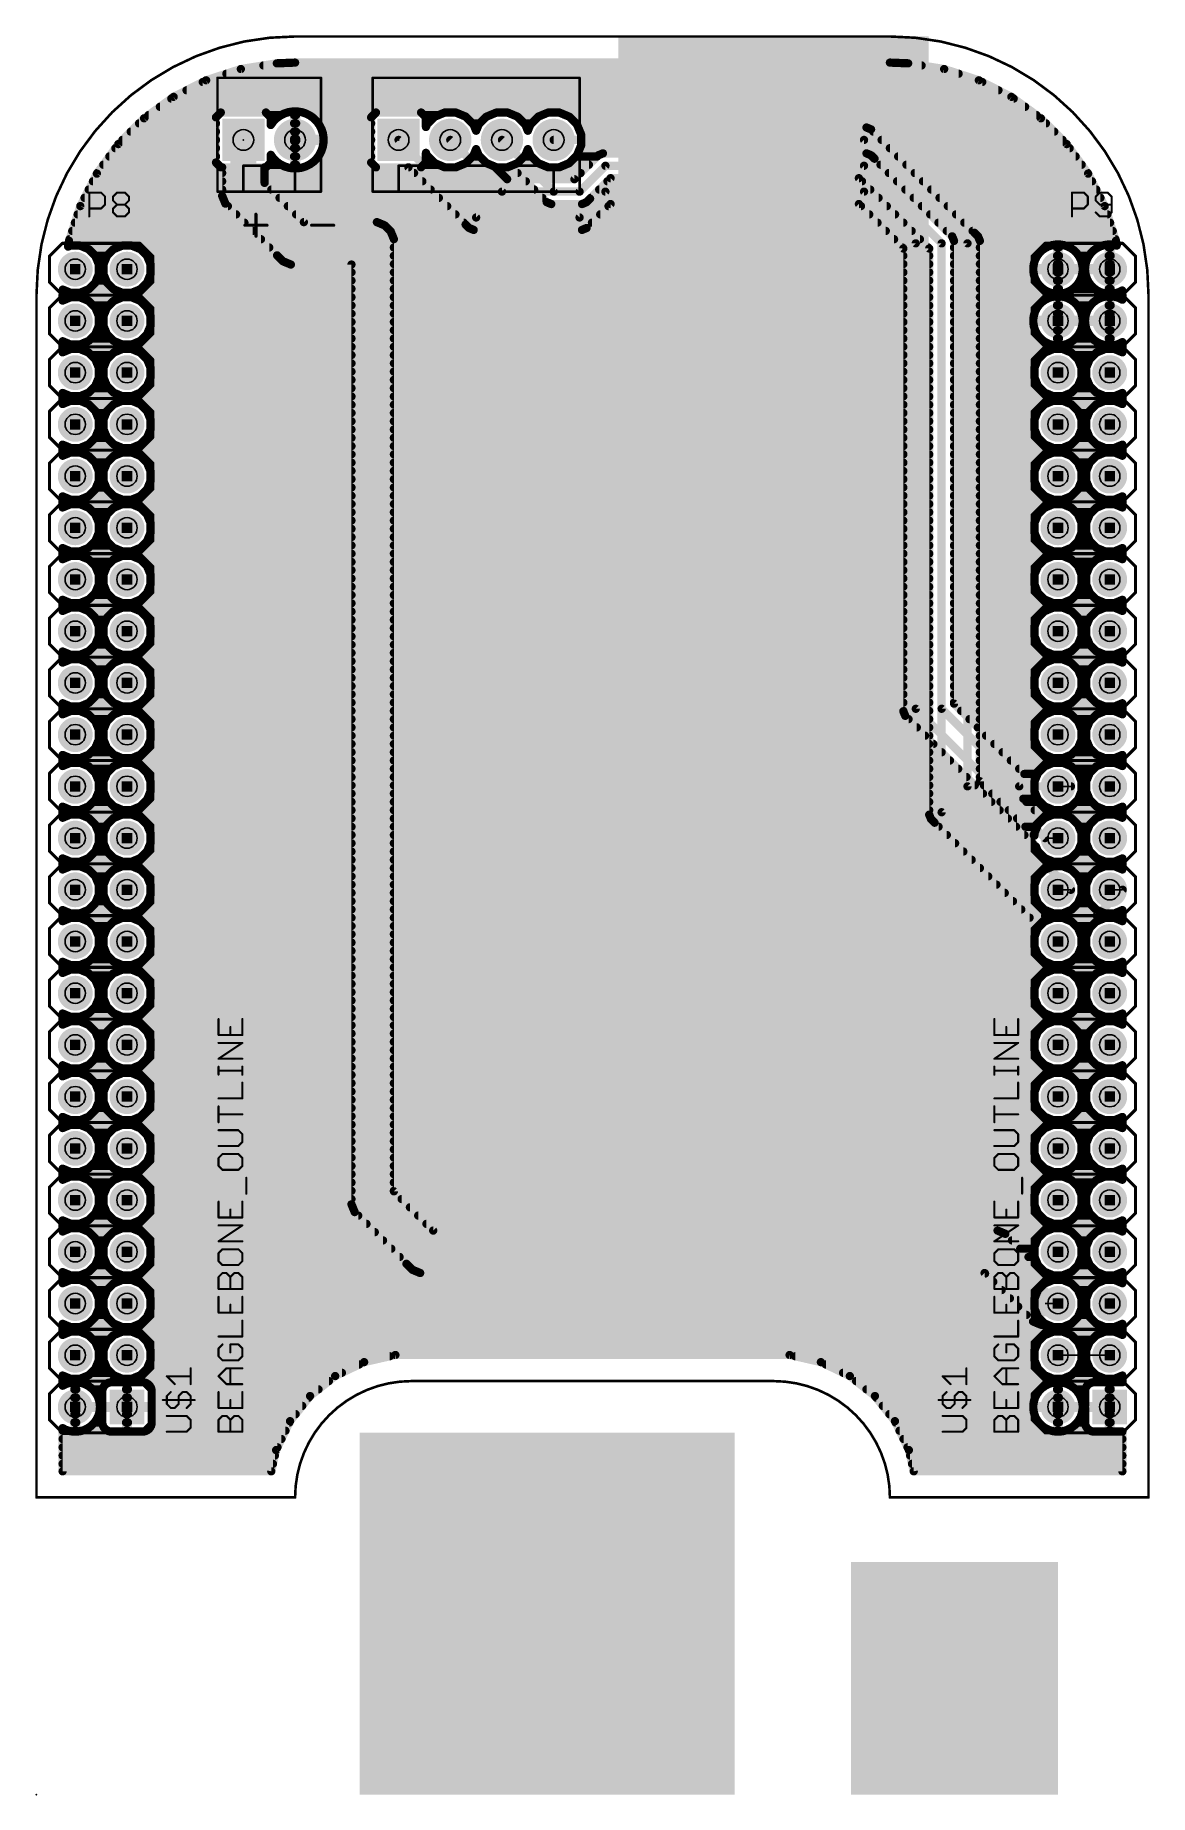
# Model space of a CAD drawing. Extents: x -0.1 to 54.7, y 0 to 86.4.
import ezdxf

# ---------------------------------------------------------------- set-up
doc = ezdxf.new("R2010")
doc.units = 0
for name, color, linetype in [('1', 22, 'CONTINUOUS'), ('16', 175, 'CONTINUOUS'), ('17', 82, 'CONTINUOUS'), ('19', 53, 'CONTINUOUS'), ('20', 7, 'CONTINUOUS'), ('21', 253, 'CONTINUOUS'), ('23', 7, 'CONTINUOUS'), ('25', 253, 'CONTINUOUS'), ('27', 253, 'CONTINUOUS'), ('29', 253, 'CONTINUOUS'), ('30', 253, 'CONTINUOUS'), ('39', 22, 'CONTINUOUS'), ('44', 253, 'CONTINUOUS'), ('51', 253, 'CONTINUOUS')]:
    doc.layers.add(name, color=color, linetype=linetype)

# ---------------------------------------------------------------- blocks, each defined once
blk = doc.blocks.new('SQUAREP')
blk.add_solid([(-0.5, -0.5), (0.5, -0.5), (-0.5, 0.5), (0.5, 0.5)])
blk = doc.blocks.new('ROUNDP')
at = {"const_width": 0.5}
blk.add_lwpolyline([(0, -0.25, 1), (0, 0.25, 1), (0, -0.25)], format="xyb", dxfattribs=at)
blk = doc.blocks.new('RECT')
blk.add_solid([(-0.5, -0.5), (0.5, -0.5), (-0.5, 0.5), (0.5, 0.5)])

msp = doc.modelspace()

# ---------------------------------------------------------------- linework, layer by layer
at = {"layer": '1'}
for points, const_width in [([(8.3308, 84.2082), (10.0347, 84.7618)], 0.4064), ([(9.3249, 84.5312), (45.2851, 84.5312)], 0.4064), ([(10.0347, 84.7618), (11.8042, 85.0421)], 0.4064), ([(11.1444, 84.9376), (43.4656, 84.9376)], 0.4064), ([(11.8042, 85.0421), (12.7, 85.0773)], 0.4064), ([(12.7, 85.0773), (41.91, 85.0773)], 0.4064), ([(41.91, 85.0773), (42.8058, 85.0421)], 0.4064), ([(42.8058, 85.0421), (44.5753, 84.7618)], 0.4064), ([(44.5753, 84.7618), (46.2792, 84.2082)], 0.4064), ([(6.7345, 83.3948), (8.3308, 84.2082)], 0.4064), ([(7.3695, 83.7184), (47.2405, 83.7184)], 0.4064), ([(8.1671, 84.1248), (46.4429, 84.1248)], 0.4064), ([(46.2792, 84.2082), (47.8755, 83.3948)], 0.4064), ([(5.2851, 82.3418), (6.7345, 83.3948)], 0.4064), ([(6.0611, 82.9056), (48.5489, 82.9056)], 0.4064), ([(6.6204, 83.312), (47.9896, 83.312)], 0.4064), ([(47.8755, 83.3948), (49.3249, 82.3418)], 0.4064), ([(4.0182, 81.0749), (5.2851, 82.3418)], 0.4064), ([(5.0361, 82.0928), (8.8138, 82.0928)], 0.4064), ([(5.5017, 82.4992), (8.9249, 82.4992)], 0.4064), ([(9.0519, 82.6262), (8.8138, 82.3881)], 0.4064), ([(8.8138, 82.3881), (8.8138, 80.1719)], 0.4064), ([(11.2681, 82.6262), (9.0519, 82.6262)], 0.4064), ([(11.5062, 82.3881), (11.2681, 82.6262)], 0.4064), ([(11.3951, 82.4992), (12.0157, 82.4992)], 0.4064), ([(11.5062, 82.0136), (11.5062, 82.3881)], 0.4064), ([(11.6344, 82.1901), (11.5062, 82.0136)], 0.4064), ([(11.5062, 82.0928), (11.5638, 82.0928)], 0.4064), ([(11.7899, 82.3456), (11.6344, 82.1901)], 0.4064), ([(11.9678, 82.4748), (11.7899, 82.3456)], 0.4064), ([(12.1637, 82.5746), (11.9678, 82.4748)], 0.4064), ([(12.3729, 82.6426), (12.1637, 82.5746)], 0.4064), ([(12.59, 82.677), (12.3729, 82.6426)], 0.4064), ([(12.6492, 82.677), (12.59, 82.677)], 0.4064), ([(12.6492, 81.3308), (12.6492, 82.677)], 0.4064), ([(12.6492, 82.4992), (12.7508, 82.4992)], 0.4064), ([(12.6492, 82.0928), (12.7508, 82.0928)], 0.4064), ([(12.7508, 82.677), (12.7508, 81.3308)], 0.4064), ([(12.8099, 82.677), (12.7508, 82.677)], 0.4064), ([(13.0271, 82.6426), (12.8099, 82.677)], 0.4064), ([(13.2363, 82.5746), (13.0271, 82.6426)], 0.4064), ([(13.4322, 82.4748), (13.2363, 82.5746)], 0.4064), ([(13.3843, 82.4992), (16.5449, 82.4992)], 0.4064), ([(13.6101, 82.3456), (13.4322, 82.4748)], 0.4064), ([(13.7656, 82.1901), (13.6101, 82.3456)], 0.4064), ([(13.8948, 82.0122), (13.7656, 82.1901)], 0.4064), ([(13.8363, 82.0928), (16.4338, 82.0928)], 0.4064), ([(13.9946, 81.8163), (13.8948, 82.0122)], 0.4064), ([(16.6719, 82.6262), (16.4338, 82.3881)], 0.4064), ([(16.4338, 82.3881), (16.4338, 80.1719)], 0.4064), ([(18.8881, 82.6262), (16.6719, 82.6262)], 0.4064), ([(19.1262, 82.3881), (18.8881, 82.6262)], 0.4064), ([(19.0151, 82.4992), (19.7456, 82.4992)], 0.4064), ([(19.1262, 81.9157), (19.1262, 82.3881)], 0.4064), ([(19.1262, 82.0928), (19.229, 82.0928)], 0.4064), ([(19.1787, 82.0426), (19.1262, 81.9157)], 0.4064), ([(19.5574, 82.4213), (19.1787, 82.0426)], 0.4064), ([(20.0522, 82.6262), (19.5574, 82.4213)], 0.4064), ([(20.5878, 82.6262), (20.0522, 82.6262)], 0.4064), ([(21.0826, 82.4213), (20.5878, 82.6262)], 0.4064), ([(20.8944, 82.4992), (22.2856, 82.4992)], 0.4064), ([(21.4612, 82.0426), (21.0826, 82.4213)], 0.4064), ([(21.411, 82.0928), (21.769, 82.0928)], 0.4064), ([(21.59, 81.7317), (21.4612, 82.0426)], 0.4064), ([(21.7187, 82.0426), (21.59, 81.7317)], 0.4064), ([(22.0974, 82.4213), (21.7187, 82.0426)], 0.4064), ([(22.5922, 82.6262), (22.0974, 82.4213)], 0.4064), ([(23.1278, 82.6262), (22.5922, 82.6262)], 0.4064), ([(23.6226, 82.4213), (23.1278, 82.6262)], 0.4064), ([(23.4344, 82.4992), (24.8256, 82.4992)], 0.4064), ([(24.0013, 82.0426), (23.6226, 82.4213)], 0.4064), ([(23.951, 82.0928), (24.309, 82.0928)], 0.4064), ([(24.13, 81.7317), (24.0013, 82.0426)], 0.4064), ([(24.2587, 82.0426), (24.13, 81.7317)], 0.4064), ([(24.6374, 82.4213), (24.2587, 82.0426)], 0.4064), ([(25.1322, 82.6262), (24.6374, 82.4213)], 0.4064), ([(25.6678, 82.6262), (25.1322, 82.6262)], 0.4064), ([(26.1626, 82.4213), (25.6678, 82.6262)], 0.4064), ([(25.9744, 82.4992), (49.1083, 82.4992)], 0.4064), ([(26.5413, 82.0426), (26.1626, 82.4213)], 0.4064), ([(26.491, 82.0928), (49.5739, 82.0928)], 0.4064), ([(26.6046, 81.8896), (26.5413, 82.0426)], 0.4064), ([(49.3249, 82.3418), (50.5918, 81.0749)], 0.4064), ([(2.9651, 79.6255), (4.0182, 81.0749)], 0.4064), ([(4.2233, 81.28), (8.8138, 81.28)], 0.4064), ([(4.6297, 81.6864), (8.8138, 81.6864)], 0.4064), ([(10.16, 81.28), (10.16, 78.74)], 1.27), ([(12.6492, 81.6864), (12.7508, 81.6864)], 0.4064), ([(12.7508, 81.3308), (12.6492, 81.3308)], 0.4064), ([(12.6492, 79.883), (12.6492, 81.2292)], 0.4064), ([(12.6492, 81.2292), (12.7508, 81.2292)], 0.4064), ([(12.7508, 81.2292), (12.7508, 81.3308)], 0.4064), ([(12.7508, 81.3308), (14.097, 81.3308)], 0.4064), ([(12.7508, 81.28), (16.4338, 81.28)], 0.4064), ([(12.7508, 81.2292), (12.7508, 79.883)], 0.4064), ([(14.097, 81.2292), (12.7508, 81.2292)], 0.4064), ([(14.0626, 81.6071), (13.9946, 81.8163)], 0.4064), ([(14.0368, 81.6864), (16.4338, 81.6864)], 0.4064), ([(14.097, 81.3899), (14.0626, 81.6071)], 0.4064), ([(14.0626, 80.9529), (14.097, 81.1701)], 0.4064), ([(14.097, 81.3308), (14.097, 81.3899)], 0.4064), ([(14.097, 81.1701), (14.097, 81.2292)], 0.4064), ([(25.4, 78.74), (22.86, 81.28)], 0.4064), ([(25.4, 81.28), (40.64, 81.28)], 0.4064), ([(40.7613, 81.8896), (26.6046, 81.8896)], 0.4064), ([(40.64, 81.28), (45.72, 76.2)], 0.4064), ([(40.9853, 81.7968), (40.7613, 81.8896)], 0.4064), ([(46.0653, 76.7168), (40.9853, 81.7968)], 0.4064), ([(41.0957, 81.6864), (49.9803, 81.6864)], 0.4064), ([(41.5021, 81.28), (50.3867, 81.28)], 0.4064), ([(50.5918, 81.0749), (51.6448, 79.6255)], 0.4064), ([(3.5767, 80.4672), (8.8138, 80.4672)], 0.4064), ([(3.8719, 80.8736), (8.8138, 80.8736)], 0.4064), ([(8.8138, 80.1719), (9.0519, 79.9338)], 0.4064), ([(11.2681, 79.9338), (11.5062, 80.1719)], 0.4064), ([(11.5062, 80.1719), (11.5062, 80.5464)], 0.4064), ([(11.5062, 80.5464), (11.6344, 80.3699)], 0.4064), ([(11.5062, 80.4672), (11.5637, 80.4672)], 0.4064), ([(11.6344, 80.3699), (11.7899, 80.2144)], 0.4064), ([(11.7899, 80.2144), (11.9678, 80.0852)], 0.4064), ([(12.6492, 80.8736), (12.7508, 80.8736)], 0.4064), ([(12.6492, 80.4672), (12.7508, 80.4672)], 0.4064), ([(13.4322, 80.0852), (13.6101, 80.2144)], 0.4064), ([(13.6101, 80.2144), (13.7656, 80.3699)], 0.4064), ([(13.7656, 80.3699), (13.8948, 80.5478)], 0.4064), ([(13.8363, 80.4672), (16.4338, 80.4672)], 0.4064), ([(13.8948, 80.5478), (13.9946, 80.7437)], 0.4064), ([(13.9946, 80.7437), (14.0626, 80.9529)], 0.4064), ([(14.0368, 80.8736), (16.4338, 80.8736)], 0.4064), ([(16.4338, 80.1719), (16.6719, 79.9338)], 0.4064), ([(18.8881, 79.9338), (19.1262, 80.1719)], 0.4064), ([(19.1262, 80.1719), (19.1262, 80.6443)], 0.4064), ([(19.1262, 80.6443), (19.1787, 80.5174)], 0.4064), ([(19.1262, 80.4672), (19.229, 80.4672)], 0.4064), ([(19.1787, 80.5174), (19.5574, 80.1387)], 0.4064), ([(21.0826, 80.1387), (21.4612, 80.5174)], 0.4064), ([(21.411, 80.4672), (21.769, 80.4672)], 0.4064), ([(21.4612, 80.5174), (21.59, 80.8283)], 0.4064), ([(21.59, 80.8283), (21.7187, 80.5174)], 0.4064), ([(21.7187, 80.5174), (22.0974, 80.1387)], 0.4064), ([(41.9085, 80.8736), (50.7381, 80.8736)], 0.4064), ([(42.3149, 80.4672), (51.0333, 80.4672)], 0.4064), ([(2.1518, 78.0292), (2.9651, 79.6255)], 0.4064), ([(2.9861, 79.6544), (9.1186, 79.6544)], 0.4064), ([(3.2814, 80.0608), (8.9249, 80.0608)], 0.4064), ([(9.0519, 79.9338), (9.1186, 79.9338)], 0.4064), ([(9.1186, 79.9338), (9.1186, 78.5329)], 0.4064), ([(11.2014, 79.1714), (11.2014, 79.9338)], 0.4064), ([(11.2014, 79.9338), (11.2681, 79.9338)], 0.4064), ([(11.2014, 79.6544), (23.6235, 79.6544)], 0.4064), ([(11.3951, 80.0608), (12.0157, 80.0608)], 0.4064), ([(11.9678, 80.0852), (12.1637, 79.9853)], 0.4064), ([(12.1637, 79.9853), (12.3729, 79.9174)], 0.4064), ([(12.3729, 79.9174), (12.59, 79.883)], 0.4064), ([(12.59, 79.883), (12.6492, 79.883)], 0.4064), ([(12.6492, 80.0608), (12.7508, 80.0608)], 0.4064), ([(12.7508, 79.883), (12.8099, 79.883)], 0.4064), ([(12.8099, 79.883), (13.0271, 79.9174)], 0.4064), ([(13.0271, 79.9174), (13.2363, 79.9853)], 0.4064), ([(13.2363, 79.9853), (13.4322, 80.0852)], 0.4064), ([(13.3843, 80.0608), (16.5449, 80.0608)], 0.4064), ([(16.6719, 79.9338), (18.8881, 79.9338)], 0.4064), ([(19.0151, 80.0608), (19.7456, 80.0608)], 0.4064), ([(19.5574, 80.1387), (20.0522, 79.9338)], 0.4064), ([(20.0522, 79.9338), (20.5878, 79.9338)], 0.4064), ([(20.5878, 79.9338), (21.0826, 80.1387)], 0.4064), ([(20.8944, 80.0608), (22.2856, 80.0608)], 0.4064), ([(22.0974, 80.1387), (22.5922, 79.9338)], 0.4064), ([(22.5922, 79.9338), (23.1278, 79.9338)], 0.4064), ([(23.1278, 79.9338), (23.2807, 79.9972)], 0.4064), ([(23.2807, 79.9972), (25.0547, 78.2232)], 0.4064), ([(27.94, 80.01), (26.67, 78.74)], 0.4064), ([(27.1868, 78.3947), (28.1925, 79.4004)], 0.4064), ([(40.64, 80.01), (27.94, 80.01)], 0.4064), ([(28.1925, 79.4004), (40.3875, 79.4004)], 0.4064), ([(40.3875, 79.4004), (43.8404, 75.9475)], 0.4064), ([(44.45, 76.2), (40.64, 80.01)], 0.4064), ([(42.7213, 80.0608), (51.3286, 80.0608)], 0.4064), ([(43.1277, 79.6544), (51.6239, 79.6544)], 0.4064), ([(51.6448, 79.6255), (52.4582, 78.0292)], 0.4064), ([(2.5657, 78.8416), (9.1186, 78.8416)], 0.4064), ([(2.7728, 79.248), (9.1186, 79.248)], 0.4064), ([(9.1186, 78.5329), (9.2771, 78.1501)], 0.4064), ([(10.16, 78.74), (12.7, 76.2)], 1.27), ([(11.2014, 79.248), (24.0299, 79.248)], 0.4064), ([(13.1314, 77.2414), (11.2014, 79.1714)], 0.4064), ([(11.5312, 78.8416), (24.4363, 78.8416)], 0.4064), ([(26.67, 78.74), (25.4, 78.74)], 0.4064), ([(27.6337, 78.8416), (40.9463, 78.8416)], 0.4064), ([(28.0401, 79.248), (40.5399, 79.248)], 0.4064), ([(43.5341, 79.248), (51.8372, 79.248)], 0.4064), ([(43.9405, 78.8416), (52.0443, 78.8416)], 0.4064), ([(1.5982, 76.3253), (2.1518, 78.0292)], 0.4064), ([(2.0196, 77.6224), (9.8048, 77.6224)], 0.4064), ([(2.1517, 78.0288), (9.3984, 78.0288)], 0.4064), ([(2.3586, 78.4352), (9.159, 78.4352)], 0.4064), ([(9.2771, 78.1501), (11.8171, 75.6101)], 0.4064), ([(11.9376, 78.4352), (24.8427, 78.4352)], 0.4064), ([(12.344, 78.0288), (41.7591, 78.0288)], 0.4064), ([(12.7504, 77.6224), (42.1655, 77.6224)], 0.4064), ([(25.0547, 78.2232), (25.2787, 78.1304)], 0.4064), ([(25.2787, 78.1304), (26.7913, 78.1304)], 0.4064), ([(26.7913, 78.1304), (27.0153, 78.2232)], 0.4064), ([(27.0153, 78.2232), (27.1868, 78.3947)], 0.4064), ([(27.2273, 78.4352), (41.3527, 78.4352)], 0.4064), ([(44.3469, 78.4352), (52.2513, 78.4352)], 0.4064), ([(44.7533, 78.0288), (52.4583, 78.0288)], 0.4064), ([(45.1597, 77.6224), (52.5904, 77.6224)], 0.4064), ([(52.4582, 78.0292), (53.0118, 76.3253)], 0.4064), ([(1.7555, 76.8096), (10.6176, 76.8096)], 0.4064), ([(1.8876, 77.216), (10.2112, 77.216)], 0.4064), ([(16.7171, 77.2414), (13.1314, 77.2414)], 0.4064), ([(17.0999, 77.0829), (16.7171, 77.2414)], 0.4064), ([(16.7785, 77.216), (42.5719, 77.216)], 0.4064), ([(17.3929, 76.7899), (17.0999, 77.0829)], 0.4064), ([(17.3732, 76.8096), (42.9783, 76.8096)], 0.4064), ([(17.5514, 76.4071), (17.3929, 76.7899)], 0.4064), ([(45.5661, 77.216), (52.7224, 77.216)], 0.4064), ([(45.9725, 76.8096), (52.8545, 76.8096)], 0.4064), ([(46.2368, 76.5453), (46.0653, 76.7168)], 0.4064), ([(1.553, 76.0402), (1.5982, 76.3253)], 0.4064), ([(1.6742, 76.0904), (1.553, 76.0402)], 0.4064), ([(1.6235, 76.4032), (11.024, 76.4032)], 0.4064), ([(2.1358, 76.0904), (1.6742, 76.0904)], 0.4064), ([(2.5623, 75.9137), (2.1358, 76.0904)], 0.4064), ([(2.3618, 75.9968), (3.9882, 75.9968)], 0.4064), ([(2.8887, 75.5873), (2.5623, 75.9137)], 0.4064), ([(3.7877, 75.9137), (3.4613, 75.5873)], 0.4064), ([(4.2142, 76.0904), (3.7877, 75.9137)], 0.4064), ([(4.6758, 76.0904), (4.2142, 76.0904)], 0.4064), ([(5.1023, 75.9137), (4.6758, 76.0904)], 0.4064), ([(4.9018, 75.9968), (11.4304, 75.9968)], 0.4064), ([(5.4287, 75.5873), (5.1023, 75.9137)], 0.4064), ([(12.7, 76.2), (16.51, 76.2)], 1.27), ([(16.51, 76.2), (16.51, 29.21)], 1.27), ([(17.5514, 29.6414), (17.5514, 76.4071)], 0.4064), ([(17.5514, 76.4032), (43.3847, 76.4032)], 0.4064), ([(17.5514, 75.9968), (43.7911, 75.9968)], 0.4064), ([(43.8404, 75.9475), (43.8404, 48.1387)], 0.4064), ([(44.45, 48.26), (44.45, 76.2)], 0.4064), ([(45.72, 76.2), (45.72, 49.53)], 0.4064), ([(46.3296, 76.3213), (46.2368, 76.5453)], 0.4064), ([(46.2957, 76.4032), (52.9865, 76.4032)], 0.4064), ([(46.3296, 49.7825), (46.3296, 76.3213)], 0.4064), ([(46.3296, 75.9968), (49.5908, 75.9968)], 0.4064), ([(49.376, 75.8539), (49.2411, 75.719)], 0.4064), ([(49.5302, 75.9659), (49.376, 75.8539)], 0.4064), ([(49.7001, 76.0525), (49.5302, 75.9659)], 0.4064), ([(49.8814, 76.1114), (49.7001, 76.0525)], 0.4064), ([(50.0697, 76.1412), (49.8814, 76.1114)], 0.4064), ([(50.1182, 76.1412), (50.0697, 76.1412)], 0.4064), ([(50.1182, 74.9768), (50.1182, 76.1412)], 0.4064), ([(50.1182, 75.9968), (50.2118, 75.9968)], 0.4064), ([(50.2603, 76.1412), (50.2118, 76.1412)], 0.4064), ([(50.2118, 76.1412), (50.2118, 74.9768)], 0.4064), ([(50.4486, 76.1114), (50.2603, 76.1412)], 0.4064), ([(50.6299, 76.0525), (50.4486, 76.1114)], 0.4064), ([(50.7998, 75.9659), (50.6299, 76.0525)], 0.4064), ([(50.7392, 75.9968), (52.1308, 75.9968)], 0.4064), ([(50.954, 75.8539), (50.7998, 75.9659)], 0.4064), ([(51.0889, 75.719), (50.954, 75.8539)], 0.4064), ([(51.916, 75.8539), (51.7811, 75.719)], 0.4064), ([(52.0702, 75.9659), (51.916, 75.8539)], 0.4064), ([(52.2401, 76.0525), (52.0702, 75.9659)], 0.4064), ([(52.4214, 76.1114), (52.2401, 76.0525)], 0.4064), ([(52.6097, 76.1412), (52.4214, 76.1114)], 0.4064), ([(52.6582, 76.1412), (52.6097, 76.1412)], 0.4064), ([(52.6582, 74.9768), (52.6582, 76.1412)], 0.4064), ([(52.6582, 75.9968), (52.7518, 75.9968)], 0.4064), ([(52.8003, 76.1412), (52.7518, 76.1412)], 0.4064), ([(52.7518, 76.1412), (52.7518, 74.9768)], 0.4064), ([(52.9886, 76.1114), (52.8003, 76.1412)], 0.4064), ([(53.0488, 76.0918), (52.9886, 76.1114)], 0.4064), ([(53.0118, 76.3253), (53.0488, 76.0918)], 0.4064), ([(2.8857, 75.5904), (3.4643, 75.5904)], 0.4064), ([(3.0654, 75.1608), (2.8887, 75.5873)], 0.4064), ([(3.0558, 75.184), (3.2942, 75.184)], 0.4064), ([(3.0654, 74.6992), (3.0654, 75.1608)], 0.4064), ([(3.4613, 75.5873), (3.2846, 75.1608)], 0.4064), ([(3.2846, 75.1608), (3.2846, 74.6992)], 0.4064), ([(5.4257, 75.5904), (11.8368, 75.5904)], 0.4064), ([(5.6054, 75.1608), (5.4287, 75.5873)], 0.4064), ([(5.5958, 75.184), (12.4315, 75.184)], 0.4064), ([(5.6054, 74.6992), (5.6054, 75.1608)], 0.4064), ([(11.8171, 75.6101), (12.1101, 75.3171)], 0.4064), ([(12.1101, 75.3171), (12.4929, 75.1586)], 0.4064), ([(12.4929, 75.1586), (15.4686, 75.1586)], 0.4064), ([(15.4686, 75.1586), (15.4686, 29.0029)], 0.4064), ([(17.5514, 75.5904), (43.8404, 75.5904)], 0.4064), ([(17.5514, 75.184), (43.8404, 75.184)], 0.4064), ([(46.3296, 75.5904), (49.1477, 75.5904)], 0.4064), ([(46.3296, 75.184), (48.9789, 75.184)], 0.4064), ([(48.9836, 75.2136), (48.9538, 75.0253)], 0.4064), ([(48.9538, 75.0253), (48.9538, 74.9768)], 0.4064), ([(49.0425, 75.3949), (48.9836, 75.2136)], 0.4064), ([(49.1291, 75.5648), (49.0425, 75.3949)], 0.4064), ([(49.2411, 75.719), (49.1291, 75.5648)], 0.4064), ([(50.1182, 75.5904), (50.2118, 75.5904)], 0.4064), ([(50.1182, 75.184), (50.2118, 75.184)], 0.4064), ([(51.2009, 75.5648), (51.0889, 75.719)], 0.4064), ([(51.1823, 75.5904), (51.6877, 75.5904)], 0.4064), ([(51.2875, 75.3949), (51.2009, 75.5648)], 0.4064), ([(51.3464, 75.2136), (51.2875, 75.3949)], 0.4064), ([(51.3762, 75.0253), (51.3464, 75.2136)], 0.4064), ([(51.3511, 75.184), (51.5189, 75.184)], 0.4064), ([(51.3762, 74.9768), (51.3762, 75.0253)], 0.4064), ([(51.5236, 75.2136), (51.4938, 75.0253)], 0.4064), ([(51.4938, 75.0253), (51.4938, 74.9768)], 0.4064), ([(51.5825, 75.3949), (51.5236, 75.2136)], 0.4064), ([(51.6691, 75.5648), (51.5825, 75.3949)], 0.4064), ([(51.7811, 75.719), (51.6691, 75.5648)], 0.4064), ([(52.6582, 75.5904), (52.7518, 75.5904)], 0.4064), ([(52.6582, 75.184), (52.7518, 75.184)], 0.4064), ([(2.5623, 73.9463), (2.8887, 74.2727)], 0.4064), ([(2.8887, 74.2727), (3.0654, 74.6992)], 0.4064), ([(2.9295, 74.3712), (3.4205, 74.3712)], 0.4064), ([(3.0654, 74.7776), (3.2846, 74.7776)], 0.4064), ([(3.2846, 74.6992), (3.4613, 74.2727)], 0.4064), ([(3.4613, 74.2727), (3.7877, 73.9463)], 0.4064), ([(5.1023, 73.9463), (5.4287, 74.2727)], 0.4064), ([(5.4287, 74.2727), (5.6054, 74.6992)], 0.4064), ([(5.4695, 74.3712), (15.4686, 74.3712)], 0.4064), ([(5.6054, 74.7776), (15.4686, 74.7776)], 0.4064), ([(17.5514, 74.7776), (43.8404, 74.7776)], 0.4064), ([(17.5514, 74.3712), (43.8404, 74.3712)], 0.4064), ([(46.3296, 74.7776), (48.9628, 74.7776)], 0.4064), ([(46.3296, 74.3712), (49.0904, 74.3712)], 0.4064), ([(48.9538, 74.9768), (50.1182, 74.9768)], 0.4064), ([(50.1182, 74.8832), (48.9538, 74.8832)], 0.4064), ([(48.9538, 74.8832), (48.9538, 74.8347)], 0.4064), ([(48.9538, 74.8347), (48.9836, 74.6464)], 0.4064), ([(48.9836, 74.6464), (49.0425, 74.4651)], 0.4064), ([(49.0425, 74.4651), (49.1291, 74.2952)], 0.4064), ([(49.1291, 74.2952), (49.2411, 74.141)], 0.4064), ([(49.2411, 74.141), (49.376, 74.0061)], 0.4064), ([(50.2118, 74.9768), (50.1182, 74.9768)], 0.4064), ([(50.1182, 74.9768), (50.1182, 74.8832)], 0.4064), ([(50.1182, 73.7188), (50.1182, 74.8832)], 0.4064), ([(50.1182, 74.8832), (50.2118, 74.8832)], 0.4064), ([(50.1182, 74.7776), (50.2118, 74.7776)], 0.4064), ([(50.1182, 74.3712), (50.2118, 74.3712)], 0.4064), ([(50.2118, 74.8832), (50.2118, 74.9768)], 0.4064), ([(50.2118, 74.9768), (51.3762, 74.9768)], 0.4064), ([(50.2118, 74.8832), (50.2118, 73.7188)], 0.4064), ([(51.3762, 74.8832), (50.2118, 74.8832)], 0.4064), ([(50.954, 74.0061), (51.0889, 74.141)], 0.4064), ([(51.0889, 74.141), (51.2009, 74.2952)], 0.4064), ([(51.2009, 74.2952), (51.2875, 74.4651)], 0.4064), ([(51.2396, 74.3712), (51.6304, 74.3712)], 0.4064), ([(51.2875, 74.4651), (51.3464, 74.6464)], 0.4064), ([(51.3464, 74.6464), (51.3762, 74.8347)], 0.4064), ([(51.3672, 74.7776), (51.5028, 74.7776)], 0.4064), ([(51.3762, 74.8347), (51.3762, 74.8832)], 0.4064), ([(51.4938, 74.9768), (52.6582, 74.9768)], 0.4064), ([(52.6582, 74.8832), (51.4938, 74.8832)], 0.4064), ([(51.4938, 74.8832), (51.4938, 74.8347)], 0.4064), ([(51.4938, 74.8347), (51.5236, 74.6464)], 0.4064), ([(51.5236, 74.6464), (51.5825, 74.4651)], 0.4064), ([(51.5825, 74.4651), (51.6691, 74.2952)], 0.4064), ([(51.6691, 74.2952), (51.7811, 74.141)], 0.4064), ([(51.7811, 74.141), (51.916, 74.0061)], 0.4064), ([(52.7518, 74.9768), (52.6582, 74.9768)], 0.4064), ([(52.6582, 74.9768), (52.6582, 74.8832)], 0.4064), ([(52.6582, 73.7188), (52.6582, 74.8832)], 0.4064), ([(52.6582, 74.8832), (52.7518, 74.8832)], 0.4064), ([(52.6582, 74.7776), (52.7518, 74.7776)], 0.4064), ([(52.6582, 74.3712), (52.7518, 74.3712)], 0.4064), ([(52.7518, 74.8832), (52.7518, 73.7188)], 0.4064), ([(1.2827, 73.66), (1.2932, 73.9274)], 0.4064), ([(1.2827, 73.3882), (1.2827, 73.66)], 0.4064), ([(1.2827, 73.5584), (15.4686, 73.5584)], 0.4064), ([(1.6742, 73.5504), (1.2827, 73.3882)], 0.4064), ([(1.2932, 73.9274), (1.6742, 73.7696)], 0.4064), ([(1.6742, 73.7696), (2.1358, 73.7696)], 0.4064), ([(2.1358, 73.5504), (1.6742, 73.5504)], 0.4064), ([(2.1358, 73.7696), (2.5623, 73.9463)], 0.4064), ([(2.5623, 73.3737), (2.1358, 73.5504)], 0.4064), ([(2.8887, 73.0473), (2.5623, 73.3737)], 0.4064), ([(2.5809, 73.9648), (3.7691, 73.9648)], 0.4064), ([(3.7877, 73.3737), (3.4613, 73.0473)], 0.4064), ([(3.7877, 73.9463), (4.2142, 73.7696)], 0.4064), ([(4.2142, 73.5504), (3.7877, 73.3737)], 0.4064), ([(4.2142, 73.7696), (4.6758, 73.7696)], 0.4064), ([(4.6758, 73.5504), (4.2142, 73.5504)], 0.4064), ([(4.6758, 73.7696), (5.1023, 73.9463)], 0.4064), ([(5.1023, 73.3737), (4.6758, 73.5504)], 0.4064), ([(5.4287, 73.0473), (5.1023, 73.3737)], 0.4064), ([(5.1209, 73.9648), (15.4686, 73.9648)], 0.4064), ([(17.5514, 73.9648), (43.8404, 73.9648)], 0.4064), ([(17.5514, 73.5584), (43.8404, 73.5584)], 0.4064), ([(46.3296, 73.9648), (49.4329, 73.9648)], 0.4064), ([(46.3296, 73.5584), (49.8415, 73.5584)], 0.4064), ([(49.376, 73.3139), (49.2411, 73.179)], 0.4064), ([(49.376, 74.0061), (49.5302, 73.8941)], 0.4064), ([(49.5302, 73.4259), (49.376, 73.3139)], 0.4064), ([(49.5302, 73.8941), (49.7001, 73.8075)], 0.4064), ([(49.7001, 73.5125), (49.5302, 73.4259)], 0.4064), ([(49.7001, 73.8075), (49.8814, 73.7486)], 0.4064), ([(49.8814, 73.5714), (49.7001, 73.5125)], 0.4064), ([(49.8814, 73.7486), (50.0697, 73.7188)], 0.4064), ([(50.0697, 73.6012), (49.8814, 73.5714)], 0.4064), ([(50.0697, 73.7188), (50.1182, 73.7188)], 0.4064), ([(50.1182, 73.6012), (50.0697, 73.6012)], 0.4064), ([(50.1182, 73.9648), (50.2118, 73.9648)], 0.4064), ([(50.1182, 72.4368), (50.1182, 73.6012)], 0.4064), ([(50.1182, 73.5584), (50.2118, 73.5584)], 0.4064), ([(50.2118, 73.7188), (50.2603, 73.7188)], 0.4064), ([(50.2603, 73.6012), (50.2118, 73.6012)], 0.4064), ([(50.2118, 73.6012), (50.2118, 72.4368)], 0.4064), ([(50.2603, 73.7188), (50.4486, 73.7486)], 0.4064), ([(50.4486, 73.5714), (50.2603, 73.6012)], 0.4064), ([(50.4486, 73.7486), (50.6299, 73.8075)], 0.4064), ([(50.6299, 73.5125), (50.4486, 73.5714)], 0.4064), ([(50.4885, 73.5584), (52.3815, 73.5584)], 0.4064), ([(50.6299, 73.8075), (50.7998, 73.8941)], 0.4064), ([(50.7998, 73.4259), (50.6299, 73.5125)], 0.4064), ([(50.7998, 73.8941), (50.954, 74.0061)], 0.4064), ([(50.954, 73.3139), (50.7998, 73.4259)], 0.4064), ([(50.8971, 73.9648), (51.9729, 73.9648)], 0.4064), ([(51.0889, 73.179), (50.954, 73.3139)], 0.4064), ([(51.916, 73.3139), (51.7811, 73.179)], 0.4064), ([(51.916, 74.0061), (52.0702, 73.8941)], 0.4064), ([(52.0702, 73.4259), (51.916, 73.3139)], 0.4064), ([(52.0702, 73.8941), (52.2401, 73.8075)], 0.4064), ([(52.2401, 73.5125), (52.0702, 73.4259)], 0.4064), ([(52.2401, 73.8075), (52.4214, 73.7486)], 0.4064), ([(52.4214, 73.5714), (52.2401, 73.5125)], 0.4064), ([(52.4214, 73.7486), (52.6097, 73.7188)], 0.4064), ([(52.6097, 73.6012), (52.4214, 73.5714)], 0.4064), ([(52.6097, 73.7188), (52.6582, 73.7188)], 0.4064), ([(52.6582, 73.6012), (52.6097, 73.6012)], 0.4064), ([(52.6582, 73.9648), (52.7518, 73.9648)], 0.4064), ([(52.6582, 72.4368), (52.6582, 73.6012)], 0.4064), ([(52.6582, 73.5584), (52.7518, 73.5584)], 0.4064), ([(52.7518, 73.7188), (52.8003, 73.7188)], 0.4064), ([(52.8003, 73.6012), (52.7518, 73.6012)], 0.4064), ([(52.7518, 73.6012), (52.7518, 72.4368)], 0.4064), ([(52.8003, 73.7188), (52.9886, 73.7486)], 0.4064), ([(52.9886, 73.5714), (52.8003, 73.6012)], 0.4064), ([(52.9886, 73.7486), (53.1699, 73.8075)], 0.4064), ([(53.1699, 73.5125), (52.9886, 73.5714)], 0.4064), ([(53.0285, 73.5584), (53.3273, 73.5584)], 0.4064), ([(53.1699, 73.8075), (53.3185, 73.8832)], 0.4064), ([(53.3273, 73.4323), (53.1699, 73.5125)], 0.4064), ([(53.3185, 73.8832), (53.3273, 73.66)], 0.4064), ([(53.3273, 73.66), (53.3273, 73.4323)], 0.4064), ([(2.7841, 73.152), (3.5659, 73.152)], 0.4064), ([(3.0654, 72.6208), (2.8887, 73.0473)], 0.4064), ([(3.0137, 72.7456), (3.3363, 72.7456)], 0.4064), ([(3.0654, 72.1592), (3.0654, 72.6208)], 0.4064), ([(3.4613, 73.0473), (3.2846, 72.6208)], 0.4064), ([(3.2846, 72.6208), (3.2846, 72.1592)], 0.4064), ([(5.3241, 73.152), (15.4686, 73.152)], 0.4064), ([(5.6054, 72.6208), (5.4287, 73.0473)], 0.4064), ([(5.5537, 72.7456), (15.4686, 72.7456)], 0.4064), ([(5.6054, 72.1592), (5.6054, 72.6208)], 0.4064), ([(17.5514, 73.152), (43.8404, 73.152)], 0.4064), ([(17.5514, 72.7456), (43.8404, 72.7456)], 0.4064), ([(46.3296, 73.152), (49.2215, 73.152)], 0.4064), ([(46.3296, 72.7456), (49.007, 72.7456)], 0.4064), ([(48.9836, 72.6736), (48.9538, 72.4853)], 0.4064), ([(48.9538, 72.4853), (48.9538, 72.4368)], 0.4064), ([(48.9538, 72.4368), (50.1182, 72.4368)], 0.4064), ([(49.0425, 72.8549), (48.9836, 72.6736)], 0.4064), ([(49.1291, 73.0248), (49.0425, 72.8549)], 0.4064), ([(49.2411, 73.179), (49.1291, 73.0248)], 0.4064), ([(50.1182, 73.152), (50.2118, 73.152)], 0.4064), ([(50.1182, 72.7456), (50.2118, 72.7456)], 0.4064), ([(50.2118, 72.4368), (50.1182, 72.4368)], 0.4064), ([(50.1182, 72.4368), (50.1182, 72.3432)], 0.4064), ([(50.2118, 72.3432), (50.2118, 72.4368)], 0.4064), ([(50.2118, 72.4368), (51.3762, 72.4368)], 0.4064), ([(51.2009, 73.0248), (51.0889, 73.179)], 0.4064), ([(51.1085, 73.152), (51.7615, 73.152)], 0.4064), ([(51.2875, 72.8549), (51.2009, 73.0248)], 0.4064), ([(51.3464, 72.6736), (51.2875, 72.8549)], 0.4064), ([(51.323, 72.7456), (51.547, 72.7456)], 0.4064), ([(51.3762, 72.4853), (51.3464, 72.6736)], 0.4064), ([(51.3762, 72.4368), (51.3762, 72.4853)], 0.4064), ([(51.5236, 72.6736), (51.4938, 72.4853)], 0.4064), ([(51.4938, 72.4853), (51.4938, 72.4368)], 0.4064), ([(51.4938, 72.4368), (52.6582, 72.4368)], 0.4064), ([(51.5825, 72.8549), (51.5236, 72.6736)], 0.4064), ([(51.6691, 73.0248), (51.5825, 72.8549)], 0.4064), ([(51.7811, 73.179), (51.6691, 73.0248)], 0.4064), ([(52.6582, 73.152), (52.7518, 73.152)], 0.4064), ([(52.6582, 72.7456), (52.7518, 72.7456)], 0.4064), ([(52.7518, 72.4368), (52.6582, 72.4368)], 0.4064), ([(52.6582, 72.4368), (52.6582, 72.3432)], 0.4064), ([(2.5623, 71.4063), (2.8887, 71.7327)], 0.4064), ([(2.8887, 71.7327), (3.0654, 72.1592)], 0.4064), ([(2.9716, 71.9328), (3.3784, 71.9328)], 0.4064), ([(3.0654, 72.3392), (3.2846, 72.3392)], 0.4064), ([(3.2846, 72.1592), (3.4613, 71.7327)], 0.4064), ([(3.4613, 71.7327), (3.7877, 71.4063)], 0.4064), ([(5.1023, 71.4063), (5.4287, 71.7327)], 0.4064), ([(5.4287, 71.7327), (5.6054, 72.1592)], 0.4064), ([(5.5116, 71.9328), (15.4686, 71.9328)], 0.4064), ([(5.6054, 72.3392), (15.4686, 72.3392)], 0.4064), ([(17.5514, 72.3392), (43.8404, 72.3392)], 0.4064), ([(17.5514, 71.9328), (43.8404, 71.9328)], 0.4064), ([(46.3296, 72.3392), (48.9538, 72.3392)], 0.4064), ([(46.3296, 71.9328), (49.04, 71.9328)], 0.4064), ([(50.1182, 72.3432), (48.9538, 72.3432)], 0.4064), ([(48.9538, 72.3432), (48.9538, 72.2947)], 0.4064), ([(48.9538, 72.2947), (48.9836, 72.1064)], 0.4064), ([(48.9836, 72.1064), (49.0425, 71.9251)], 0.4064), ([(49.0425, 71.9251), (49.1291, 71.7552)], 0.4064), ([(49.1291, 71.7552), (49.2411, 71.601)], 0.4064), ([(49.2411, 71.601), (49.376, 71.4661)], 0.4064), ([(50.1182, 71.1788), (50.1182, 72.3432)], 0.4064), ([(50.1182, 72.3432), (50.2118, 72.3432)], 0.4064), ([(50.1182, 72.3392), (50.2118, 72.3392)], 0.4064), ([(50.1182, 71.9328), (50.2118, 71.9328)], 0.4064), ([(50.2118, 72.3432), (50.2118, 71.1788)], 0.4064), ([(51.3762, 72.3432), (50.2118, 72.3432)], 0.4064), ([(50.954, 71.4661), (51.0889, 71.601)], 0.4064), ([(51.0889, 71.601), (51.2009, 71.7552)], 0.4064), ([(51.2009, 71.7552), (51.2875, 71.9251)], 0.4064), ([(51.2875, 71.9251), (51.3464, 72.1064)], 0.4064), ([(51.29, 71.9328), (51.58, 71.9328)], 0.4064), ([(51.3464, 72.1064), (51.3762, 72.2947)], 0.4064), ([(51.3762, 72.2947), (51.3762, 72.3432)], 0.4064), ([(51.3762, 72.3392), (51.4938, 72.3392)], 0.4064), ([(52.6582, 72.3432), (51.4938, 72.3432)], 0.4064), ([(51.4938, 72.3432), (51.4938, 72.2947)], 0.4064), ([(51.4938, 72.2947), (51.5236, 72.1064)], 0.4064), ([(51.5236, 72.1064), (51.5825, 71.9251)], 0.4064), ([(51.5825, 71.9251), (51.6691, 71.7552)], 0.4064), ([(51.6691, 71.7552), (51.7811, 71.601)], 0.4064), ([(51.7811, 71.601), (51.916, 71.4661)], 0.4064), ([(52.6582, 71.1788), (52.6582, 72.3432)], 0.4064), ([(52.6582, 72.3432), (52.7518, 72.3432)], 0.4064), ([(52.6582, 72.3392), (52.7518, 72.3392)], 0.4064), ([(52.6582, 71.9328), (52.7518, 71.9328)], 0.4064), ([(52.7518, 72.3432), (52.7518, 71.1788)], 0.4064), ([(1.2827, 70.8482), (1.2827, 71.3918)], 0.4064), ([(1.2827, 71.3918), (1.6742, 71.2296)], 0.4064), ([(1.2827, 71.12), (15.4686, 71.12)], 0.4064), ([(1.6742, 71.0104), (1.2827, 70.8482)], 0.4064), ([(1.6742, 71.2296), (2.1358, 71.2296)], 0.4064), ([(2.1358, 71.0104), (1.6742, 71.0104)], 0.4064), ([(2.1358, 71.2296), (2.5623, 71.4063)], 0.4064), ([(2.5623, 70.8337), (2.1358, 71.0104)], 0.4064), ([(2.8887, 70.5073), (2.5623, 70.8337)], 0.4064), ([(2.6825, 71.5264), (3.6675, 71.5264)], 0.4064), ([(2.6825, 70.7136), (3.6675, 70.7136)], 0.4064), ([(3.7877, 70.8337), (3.4613, 70.5073)], 0.4064), ([(3.7877, 71.4063), (4.2142, 71.2296)], 0.4064), ([(4.2142, 71.0104), (3.7877, 70.8337)], 0.4064), ([(4.2142, 71.2296), (4.6758, 71.2296)], 0.4064), ([(4.6758, 71.0104), (4.2142, 71.0104)], 0.4064), ([(4.6758, 71.2296), (5.1023, 71.4063)], 0.4064), ([(5.1023, 70.8337), (4.6758, 71.0104)], 0.4064), ([(5.4287, 70.5073), (5.1023, 70.8337)], 0.4064), ([(5.2225, 71.5264), (15.4686, 71.5264)], 0.4064), ([(5.2225, 70.7136), (15.4686, 70.7136)], 0.4064), ([(17.5514, 71.5264), (43.8404, 71.5264)], 0.4064), ([(17.5514, 71.12), (43.8404, 71.12)], 0.4064), ([(17.5514, 70.7136), (43.8404, 70.7136)], 0.4064), ([(46.3296, 71.5264), (49.3157, 71.5264)], 0.4064), ([(46.3296, 71.12), (53.3273, 71.12)], 0.4064), ([(46.3296, 70.7136), (49.3875, 70.7136)], 0.4064), ([(49.5077, 70.8337), (49.1813, 70.5073)], 0.4064), ([(49.376, 71.4661), (49.5302, 71.3541)], 0.4064), ([(49.9342, 71.0104), (49.5077, 70.8337)], 0.4064), ([(49.5302, 71.3541), (49.7001, 71.2675)], 0.4064), ([(49.7001, 71.2675), (49.8814, 71.2086)], 0.4064), ([(49.8814, 71.2086), (50.0697, 71.1788)], 0.4064), ([(50.3958, 71.0104), (49.9342, 71.0104)], 0.4064), ([(50.0697, 71.1788), (50.1182, 71.1788)], 0.4064), ([(50.1182, 71.5264), (50.2118, 71.5264)], 0.4064), ([(50.2118, 71.1788), (50.2603, 71.1788)], 0.4064), ([(50.2603, 71.1788), (50.4486, 71.2086)], 0.4064), ([(50.8223, 70.8337), (50.3958, 71.0104)], 0.4064), ([(50.4486, 71.2086), (50.6299, 71.2675)], 0.4064), ([(50.6299, 71.2675), (50.7998, 71.3541)], 0.4064), ([(50.7998, 71.3541), (50.954, 71.4661)], 0.4064), ([(51.1487, 70.5073), (50.8223, 70.8337)], 0.4064), ([(50.9425, 70.7136), (51.9275, 70.7136)], 0.4064), ([(51.0143, 71.5264), (51.8557, 71.5264)], 0.4064), ([(52.0477, 70.8337), (51.7213, 70.5073)], 0.4064), ([(51.916, 71.4661), (52.0702, 71.3541)], 0.4064), ([(52.4742, 71.0104), (52.0477, 70.8337)], 0.4064), ([(52.0702, 71.3541), (52.2401, 71.2675)], 0.4064), ([(52.2401, 71.2675), (52.4214, 71.2086)], 0.4064), ([(52.4214, 71.2086), (52.6097, 71.1788)], 0.4064), ([(52.9358, 71.0104), (52.4742, 71.0104)], 0.4064), ([(52.6097, 71.1788), (52.6582, 71.1788)], 0.4064), ([(52.6582, 71.5264), (52.7518, 71.5264)], 0.4064), ([(52.7518, 71.1788), (52.8003, 71.1788)], 0.4064), ([(52.8003, 71.1788), (52.9886, 71.2086)], 0.4064), ([(53.3273, 70.8482), (52.9358, 71.0104)], 0.4064), ([(52.9886, 71.2086), (53.1699, 71.2675)], 0.4064), ([(53.1699, 71.2675), (53.3273, 71.3477)], 0.4064), ([(53.3273, 71.3477), (53.3273, 70.8482)], 0.4064), ([(3.0654, 70.0808), (2.8887, 70.5073)], 0.4064), ([(2.9716, 70.3072), (3.3784, 70.3072)], 0.4064), ([(3.0654, 69.6192), (3.0654, 70.0808)], 0.4064), ([(3.0654, 69.9008), (3.2846, 69.9008)], 0.4064), ([(3.4613, 70.5073), (3.2846, 70.0808)], 0.4064), ([(3.2846, 70.0808), (3.2846, 69.6192)], 0.4064), ([(5.6054, 70.0808), (5.4287, 70.5073)], 0.4064), ([(5.5116, 70.3072), (15.4686, 70.3072)], 0.4064), ([(5.6054, 69.6192), (5.6054, 70.0808)], 0.4064), ([(5.6054, 69.9008), (15.4686, 69.9008)], 0.4064), ([(17.5514, 70.3072), (43.8404, 70.3072)], 0.4064), ([(17.5514, 69.9008), (43.8404, 69.9008)], 0.4064), ([(46.3296, 70.3072), (49.0984, 70.3072)], 0.4064), ([(46.3296, 69.9008), (49.0046, 69.9008)], 0.4064), ([(49.1813, 70.5073), (49.0046, 70.0808)], 0.4064), ([(49.0046, 70.0808), (49.0046, 69.6192)], 0.4064), ([(51.3254, 70.0808), (51.1487, 70.5073)], 0.4064), ([(51.2316, 70.3072), (51.6384, 70.3072)], 0.4064), ([(51.3254, 69.6192), (51.3254, 70.0808)], 0.4064), ([(51.3254, 69.9008), (51.5446, 69.9008)], 0.4064), ([(51.7213, 70.5073), (51.5446, 70.0808)], 0.4064), ([(51.5446, 70.0808), (51.5446, 69.6192)], 0.4064), ([(2.5623, 68.8663), (2.8887, 69.1927)], 0.4064), ([(2.7841, 69.088), (3.5659, 69.088)], 0.4064), ([(2.8887, 69.1927), (3.0654, 69.6192)], 0.4064), ([(3.0137, 69.4944), (3.3363, 69.4944)], 0.4064), ([(3.2846, 69.6192), (3.4613, 69.1927)], 0.4064), ([(3.4613, 69.1927), (3.7877, 68.8663)], 0.4064), ([(5.1023, 68.8663), (5.4287, 69.1927)], 0.4064), ([(5.3241, 69.088), (15.4686, 69.088)], 0.4064), ([(5.4287, 69.1927), (5.6054, 69.6192)], 0.4064), ([(5.5537, 69.4944), (15.4686, 69.4944)], 0.4064), ([(17.5514, 69.4944), (43.8404, 69.4944)], 0.4064), ([(17.5514, 69.088), (43.8404, 69.088)], 0.4064), ([(46.3296, 69.4944), (49.0563, 69.4944)], 0.4064), ([(46.3296, 69.088), (49.2859, 69.088)], 0.4064), ([(49.0046, 69.6192), (49.1813, 69.1927)], 0.4064), ([(49.1813, 69.1927), (49.5077, 68.8663)], 0.4064), ([(50.8223, 68.8663), (51.1487, 69.1927)], 0.4064), ([(51.0441, 69.088), (51.8259, 69.088)], 0.4064), ([(51.1487, 69.1927), (51.3254, 69.6192)], 0.4064), ([(51.2737, 69.4944), (51.5963, 69.4944)], 0.4064), ([(51.5446, 69.6192), (51.7213, 69.1927)], 0.4064), ([(51.7213, 69.1927), (52.0477, 68.8663)], 0.4064), ([(1.2827, 68.3082), (1.2827, 68.8518)], 0.4064), ([(1.2827, 68.8518), (1.6742, 68.6896)], 0.4064), ([(1.2827, 68.6816), (15.4686, 68.6816)], 0.4064), ([(1.6742, 68.4704), (1.2827, 68.3082)], 0.4064), ([(1.6742, 68.6896), (2.1358, 68.6896)], 0.4064), ([(2.1358, 68.4704), (1.6742, 68.4704)], 0.4064), ([(2.1358, 68.6896), (2.5623, 68.8663)], 0.4064), ([(2.5623, 68.2937), (2.1358, 68.4704)], 0.4064), ([(2.8887, 67.9673), (2.5623, 68.2937)], 0.4064), ([(2.5809, 68.2752), (3.7691, 68.2752)], 0.4064), ([(3.7877, 68.2937), (3.4613, 67.9673)], 0.4064), ([(3.7877, 68.8663), (4.2142, 68.6896)], 0.4064), ([(4.2142, 68.4704), (3.7877, 68.2937)], 0.4064), ([(4.2142, 68.6896), (4.6758, 68.6896)], 0.4064), ([(4.6758, 68.4704), (4.2142, 68.4704)], 0.4064), ([(4.6758, 68.6896), (5.1023, 68.8663)], 0.4064), ([(5.1023, 68.2937), (4.6758, 68.4704)], 0.4064), ([(5.4287, 67.9673), (5.1023, 68.2937)], 0.4064), ([(5.1208, 68.2752), (15.4686, 68.2752)], 0.4064), ([(17.5514, 68.6816), (43.8404, 68.6816)], 0.4064), ([(17.5514, 68.2752), (43.8404, 68.2752)], 0.4064), ([(46.3296, 68.6816), (53.3273, 68.6816)], 0.4064), ([(46.3296, 68.2752), (49.4891, 68.2752)], 0.4064), ([(49.5077, 68.2937), (49.1813, 67.9673)], 0.4064), ([(49.5077, 68.8663), (49.9342, 68.6896)], 0.4064), ([(49.9342, 68.4704), (49.5077, 68.2937)], 0.4064), ([(49.9342, 68.6896), (50.3958, 68.6896)], 0.4064), ([(50.3958, 68.4704), (49.9342, 68.4704)], 0.4064), ([(50.3958, 68.6896), (50.8223, 68.8663)], 0.4064), ([(50.8223, 68.2937), (50.3958, 68.4704)], 0.4064), ([(51.1487, 67.9673), (50.8223, 68.2937)], 0.4064), ([(50.8409, 68.2752), (52.0291, 68.2752)], 0.4064), ([(52.0477, 68.2937), (51.7213, 67.9673)], 0.4064), ([(52.0477, 68.8663), (52.4742, 68.6896)], 0.4064), ([(52.4742, 68.4704), (52.0477, 68.2937)], 0.4064), ([(52.4742, 68.6896), (52.9358, 68.6896)], 0.4064), ([(52.9358, 68.4704), (52.4742, 68.4704)], 0.4064), ([(52.9358, 68.6896), (53.3273, 68.8518)], 0.4064), ([(53.3273, 68.3082), (52.9358, 68.4704)], 0.4064), ([(53.3273, 68.8518), (53.3273, 68.3082)], 0.4064), ([(3.0654, 67.5408), (2.8887, 67.9673)], 0.4064), ([(2.9295, 67.8688), (3.4205, 67.8688)], 0.4064), ([(3.0654, 67.0792), (3.0654, 67.5408)], 0.4064), ([(3.0654, 67.4624), (3.2846, 67.4624)], 0.4064), ([(3.4613, 67.9673), (3.2846, 67.5408)], 0.4064), ([(3.2846, 67.5408), (3.2846, 67.0792)], 0.4064), ([(5.6054, 67.5408), (5.4287, 67.9673)], 0.4064), ([(5.4695, 67.8688), (15.4686, 67.8688)], 0.4064), ([(5.6054, 67.0792), (5.6054, 67.5408)], 0.4064), ([(5.6054, 67.4624), (15.4686, 67.4624)], 0.4064), ([(17.5514, 67.8688), (43.8404, 67.8688)], 0.4064), ([(17.5514, 67.4624), (43.8404, 67.4624)], 0.4064), ([(46.3296, 67.8688), (49.1405, 67.8688)], 0.4064), ([(46.3296, 67.4624), (49.0046, 67.4624)], 0.4064), ([(49.1813, 67.9673), (49.0046, 67.5408)], 0.4064), ([(49.0046, 67.5408), (49.0046, 67.0792)], 0.4064), ([(51.3254, 67.5408), (51.1487, 67.9673)], 0.4064), ([(51.1895, 67.8688), (51.6805, 67.8688)], 0.4064), ([(51.3254, 67.0792), (51.3254, 67.5408)], 0.4064), ([(51.3254, 67.4624), (51.5446, 67.4624)], 0.4064), ([(51.7213, 67.9673), (51.5446, 67.5408)], 0.4064), ([(51.5446, 67.5408), (51.5446, 67.0792)], 0.4064), ([(2.5623, 66.3263), (2.8887, 66.6527)], 0.4064), ([(2.8857, 66.6496), (3.4643, 66.6496)], 0.4064), ([(2.8887, 66.6527), (3.0654, 67.0792)], 0.4064), ([(3.0558, 67.056), (3.2942, 67.056)], 0.4064), ([(3.2846, 67.0792), (3.4613, 66.6527)], 0.4064), ([(3.4613, 66.6527), (3.7877, 66.3263)], 0.4064), ([(5.1023, 66.3263), (5.4287, 66.6527)], 0.4064), ([(5.4257, 66.6496), (15.4686, 66.6496)], 0.4064), ([(5.4287, 66.6527), (5.6054, 67.0792)], 0.4064), ([(5.5958, 67.056), (15.4686, 67.056)], 0.4064), ([(17.5514, 67.056), (43.8404, 67.056)], 0.4064), ([(17.5514, 66.6496), (43.8404, 66.6496)], 0.4064), ([(46.3296, 67.056), (49.0142, 67.056)], 0.4064), ([(46.3296, 66.6496), (49.1843, 66.6496)], 0.4064), ([(49.0046, 67.0792), (49.1813, 66.6527)], 0.4064), ([(49.1813, 66.6527), (49.5077, 66.3263)], 0.4064), ([(50.8223, 66.3263), (51.1487, 66.6527)], 0.4064), ([(51.1457, 66.6496), (51.7243, 66.6496)], 0.4064), ([(51.1487, 66.6527), (51.3254, 67.0792)], 0.4064), ([(51.3158, 67.056), (51.5542, 67.056)], 0.4064), ([(51.5446, 67.0792), (51.7213, 66.6527)], 0.4064), ([(51.7213, 66.6527), (52.0477, 66.3263)], 0.4064), ([(1.2827, 65.7682), (1.2827, 66.3118)], 0.4064), ([(1.2827, 66.3118), (1.6742, 66.1496)], 0.4064), ([(1.2827, 66.2432), (1.4482, 66.2432)], 0.4064), ([(1.6742, 65.9304), (1.2827, 65.7682)], 0.4064), ([(1.2827, 65.8368), (1.4482, 65.8368)], 0.4064), ([(1.6742, 66.1496), (2.1358, 66.1496)], 0.4064), ([(2.1358, 65.9304), (1.6742, 65.9304)], 0.4064), ([(2.1358, 66.1496), (2.5623, 66.3263)], 0.4064), ([(2.5623, 65.7537), (2.1358, 65.9304)], 0.4064), ([(2.3618, 66.2432), (3.9882, 66.2432)], 0.4064), ([(2.3618, 65.8368), (3.9882, 65.8368)], 0.4064), ([(2.8887, 65.4273), (2.5623, 65.7537)], 0.4064), ([(3.7877, 65.7537), (3.4613, 65.4273)], 0.4064), ([(3.7877, 66.3263), (4.2142, 66.1496)], 0.4064), ([(4.2142, 65.9304), (3.7877, 65.7537)], 0.4064), ([(4.2142, 66.1496), (4.6758, 66.1496)], 0.4064), ([(4.6758, 65.9304), (4.2142, 65.9304)], 0.4064), ([(4.6758, 66.1496), (5.1023, 66.3263)], 0.4064), ([(5.1023, 65.7537), (4.6758, 65.9304)], 0.4064), ([(4.9018, 66.2432), (15.4686, 66.2432)], 0.4064), ([(4.9018, 65.8368), (15.4686, 65.8368)], 0.4064), ([(5.4287, 65.4273), (5.1023, 65.7537)], 0.4064), ([(17.5514, 66.2432), (43.8404, 66.2432)], 0.4064), ([(17.5514, 65.8368), (43.8404, 65.8368)], 0.4064), ([(46.3296, 66.2432), (49.7082, 66.2432)], 0.4064), ([(46.3296, 65.8368), (49.7082, 65.8368)], 0.4064), ([(49.5077, 65.7537), (49.1813, 65.4273)], 0.4064), ([(49.5077, 66.3263), (49.9342, 66.1496)], 0.4064), ([(49.9342, 65.9304), (49.5077, 65.7537)], 0.4064), ([(49.9342, 66.1496), (50.3958, 66.1496)], 0.4064), ([(50.3958, 65.9304), (49.9342, 65.9304)], 0.4064), ([(50.3958, 66.1496), (50.8223, 66.3263)], 0.4064), ([(50.8223, 65.7537), (50.3958, 65.9304)], 0.4064), ([(50.6218, 66.2432), (52.2482, 66.2432)], 0.4064), ([(50.6218, 65.8368), (52.2482, 65.8368)], 0.4064), ([(51.1487, 65.4273), (50.8223, 65.7537)], 0.4064), ([(52.0477, 65.7537), (51.7213, 65.4273)], 0.4064), ([(52.0477, 66.3263), (52.4742, 66.1496)], 0.4064), ([(52.4742, 65.9304), (52.0477, 65.7537)], 0.4064), ([(52.4742, 66.1496), (52.9358, 66.1496)], 0.4064), ([(52.9358, 65.9304), (52.4742, 65.9304)], 0.4064), ([(52.9358, 66.1496), (53.3273, 66.3118)], 0.4064), ([(53.3273, 65.7682), (52.9358, 65.9304)], 0.4064), ([(53.1618, 66.2432), (53.3273, 66.2432)], 0.4064), ([(53.1618, 65.8368), (53.3273, 65.8368)], 0.4064), ([(53.3273, 66.3118), (53.3273, 65.7682)], 0.4064), ([(2.8857, 65.4304), (3.4643, 65.4304)], 0.4064), ([(3.0654, 65.0008), (2.8887, 65.4273)], 0.4064), ([(3.0558, 65.024), (3.2942, 65.024)], 0.4064), ([(3.0654, 64.5392), (3.0654, 65.0008)], 0.4064), ([(3.0654, 64.6176), (3.2846, 64.6176)], 0.4064), ([(3.4613, 65.4273), (3.2846, 65.0008)], 0.4064), ([(3.2846, 65.0008), (3.2846, 64.5392)], 0.4064), ([(5.4257, 65.4304), (15.4686, 65.4304)], 0.4064), ([(5.6054, 65.0008), (5.4287, 65.4273)], 0.4064), ([(5.5958, 65.024), (15.4686, 65.024)], 0.4064), ([(5.6054, 64.5392), (5.6054, 65.0008)], 0.4064), ([(5.6054, 64.6176), (15.4686, 64.6176)], 0.4064), ([(17.5514, 65.4304), (43.8404, 65.4304)], 0.4064), ([(17.5514, 65.024), (43.8404, 65.024)], 0.4064), ([(17.5514, 64.6176), (43.8404, 64.6176)], 0.4064), ([(46.3296, 65.4304), (49.1843, 65.4304)], 0.4064), ([(46.3296, 65.024), (49.0142, 65.024)], 0.4064), ([(46.3296, 64.6176), (49.0046, 64.6176)], 0.4064), ([(49.1813, 65.4273), (49.0046, 65.0008)], 0.4064), ([(49.0046, 65.0008), (49.0046, 64.5392)], 0.4064), ([(51.1457, 65.4304), (51.7243, 65.4304)], 0.4064), ([(51.3254, 65.0008), (51.1487, 65.4273)], 0.4064), ([(51.3158, 65.024), (51.5542, 65.024)], 0.4064), ([(51.3254, 64.5392), (51.3254, 65.0008)], 0.4064), ([(51.3254, 64.6176), (51.5446, 64.6176)], 0.4064), ([(51.7213, 65.4273), (51.5446, 65.0008)], 0.4064), ([(51.5446, 65.0008), (51.5446, 64.5392)], 0.4064), ([(1.2827, 63.2282), (1.2827, 63.7718)], 0.4064), ([(1.2827, 63.7718), (1.6742, 63.6096)], 0.4064), ([(2.1358, 63.6096), (2.5623, 63.7863)], 0.4064), ([(2.5623, 63.7863), (2.8887, 64.1127)], 0.4064), ([(2.5809, 63.8048), (3.7691, 63.8048)], 0.4064), ([(2.8887, 64.1127), (3.0654, 64.5392)], 0.4064), ([(2.9295, 64.2112), (3.4205, 64.2112)], 0.4064), ([(3.2846, 64.5392), (3.4613, 64.1127)], 0.4064), ([(3.4613, 64.1127), (3.7877, 63.7863)], 0.4064), ([(3.7877, 63.7863), (4.2142, 63.6096)], 0.4064), ([(4.6758, 63.6096), (5.1023, 63.7863)], 0.4064), ([(5.1023, 63.7863), (5.4287, 64.1127)], 0.4064), ([(5.1209, 63.8048), (15.4686, 63.8048)], 0.4064), ([(5.4287, 64.1127), (5.6054, 64.5392)], 0.4064), ([(5.4695, 64.2112), (15.4686, 64.2112)], 0.4064), ([(17.5514, 64.2112), (43.8404, 64.2112)], 0.4064), ([(17.5514, 63.8048), (43.8404, 63.8048)], 0.4064), ([(46.3296, 64.2112), (49.1405, 64.2112)], 0.4064), ([(46.3296, 63.8048), (49.4891, 63.8048)], 0.4064), ([(49.0046, 64.5392), (49.1813, 64.1127)], 0.4064), ([(49.1813, 64.1127), (49.5077, 63.7863)], 0.4064), ([(49.5077, 63.7863), (49.9342, 63.6096)], 0.4064), ([(50.3958, 63.6096), (50.8223, 63.7863)], 0.4064), ([(50.8223, 63.7863), (51.1487, 64.1127)], 0.4064), ([(50.8409, 63.8048), (52.0291, 63.8048)], 0.4064), ([(51.1487, 64.1127), (51.3254, 64.5392)], 0.4064), ([(51.1895, 64.2112), (51.6805, 64.2112)], 0.4064), ([(51.5446, 64.5392), (51.7213, 64.1127)], 0.4064), ([(51.7213, 64.1127), (52.0477, 63.7863)], 0.4064), ([(52.0477, 63.7863), (52.4742, 63.6096)], 0.4064), ([(52.9358, 63.6096), (53.3273, 63.7718)], 0.4064), ([(53.3273, 63.7718), (53.3273, 63.2282)], 0.4064), ([(1.2827, 63.3984), (15.4686, 63.3984)], 0.4064), ([(1.6742, 63.3904), (1.2827, 63.2282)], 0.4064), ([(1.6742, 63.6096), (2.1358, 63.6096)], 0.4064), ([(2.1358, 63.3904), (1.6742, 63.3904)], 0.4064), ([(2.5623, 63.2137), (2.1358, 63.3904)], 0.4064), ([(2.8887, 62.8873), (2.5623, 63.2137)], 0.4064), ([(2.7841, 62.992), (3.5659, 62.992)], 0.4064), ([(3.0654, 62.4608), (2.8887, 62.8873)], 0.4064), ([(3.4613, 62.8873), (3.2846, 62.4608)], 0.4064), ([(3.7877, 63.2137), (3.4613, 62.8873)], 0.4064), ([(4.2142, 63.3904), (3.7877, 63.2137)], 0.4064), ([(4.2142, 63.6096), (4.6758, 63.6096)], 0.4064), ([(4.6758, 63.3904), (4.2142, 63.3904)], 0.4064), ([(5.1023, 63.2137), (4.6758, 63.3904)], 0.4064), ([(5.4287, 62.8873), (5.1023, 63.2137)], 0.4064), ([(5.3241, 62.992), (15.4686, 62.992)], 0.4064), ([(5.6054, 62.4608), (5.4287, 62.8873)], 0.4064), ([(17.5514, 63.3984), (43.8404, 63.3984)], 0.4064), ([(17.5514, 62.992), (43.8404, 62.992)], 0.4064), ([(46.3296, 63.3984), (53.3273, 63.3984)], 0.4064), ([(46.3296, 62.992), (49.2859, 62.992)], 0.4064), ([(49.1813, 62.8873), (49.0046, 62.4608)], 0.4064), ([(49.5077, 63.2137), (49.1813, 62.8873)], 0.4064), ([(49.9342, 63.3904), (49.5077, 63.2137)], 0.4064), ([(49.9342, 63.6096), (50.3958, 63.6096)], 0.4064), ([(50.3958, 63.3904), (49.9342, 63.3904)], 0.4064), ([(50.8223, 63.2137), (50.3958, 63.3904)], 0.4064), ([(51.1487, 62.8873), (50.8223, 63.2137)], 0.4064), ([(51.0441, 62.992), (51.8259, 62.992)], 0.4064), ([(51.3254, 62.4608), (51.1487, 62.8873)], 0.4064), ([(51.7213, 62.8873), (51.5446, 62.4608)], 0.4064), ([(52.0477, 63.2137), (51.7213, 62.8873)], 0.4064), ([(52.4742, 63.3904), (52.0477, 63.2137)], 0.4064), ([(52.4742, 63.6096), (52.9358, 63.6096)], 0.4064), ([(52.9358, 63.3904), (52.4742, 63.3904)], 0.4064), ([(53.3273, 63.2282), (52.9358, 63.3904)], 0.4064), ([(3.0137, 62.5856), (3.3363, 62.5856)], 0.4064), ([(3.0654, 61.9992), (3.0654, 62.4608)], 0.4064), ([(3.0654, 62.1792), (3.2846, 62.1792)], 0.4064), ([(3.2846, 62.4608), (3.2846, 61.9992)], 0.4064), ([(5.5537, 62.5856), (15.4686, 62.5856)], 0.4064), ([(5.6054, 61.9992), (5.6054, 62.4608)], 0.4064), ([(5.6054, 62.1792), (15.4686, 62.1792)], 0.4064), ([(17.5514, 62.5856), (43.8404, 62.5856)], 0.4064), ([(17.5514, 62.1792), (43.8404, 62.1792)], 0.4064), ([(46.3296, 62.5856), (49.0563, 62.5856)], 0.4064), ([(46.3296, 62.1792), (49.0046, 62.1792)], 0.4064), ([(49.0046, 62.4608), (49.0046, 61.9992)], 0.4064), ([(51.2737, 62.5856), (51.5963, 62.5856)], 0.4064), ([(51.3254, 61.9992), (51.3254, 62.4608)], 0.4064), ([(51.3254, 62.1792), (51.5446, 62.1792)], 0.4064), ([(51.5446, 62.4608), (51.5446, 61.9992)], 0.4064), ([(1.2827, 60.6882), (1.2827, 61.2318)], 0.4064), ([(1.2827, 61.2318), (1.6742, 61.0696)], 0.4064), ([(2.1358, 61.0696), (2.5623, 61.2463)], 0.4064), ([(2.5623, 61.2463), (2.8887, 61.5727)], 0.4064), ([(2.6825, 61.3664), (3.6675, 61.3664)], 0.4064), ([(2.8887, 61.5727), (3.0654, 61.9992)], 0.4064), ([(2.9716, 61.7728), (3.3784, 61.7728)], 0.4064), ([(3.2846, 61.9992), (3.4613, 61.5727)], 0.4064), ([(3.4613, 61.5727), (3.7877, 61.2463)], 0.4064), ([(3.7877, 61.2463), (4.2142, 61.0696)], 0.4064), ([(4.6758, 61.0696), (5.1023, 61.2463)], 0.4064), ([(5.1023, 61.2463), (5.4287, 61.5727)], 0.4064), ([(5.2225, 61.3664), (15.4686, 61.3664)], 0.4064), ([(5.4287, 61.5727), (5.6054, 61.9992)], 0.4064), ([(5.5116, 61.7728), (15.4686, 61.7728)], 0.4064), ([(17.5514, 61.7728), (43.8404, 61.7728)], 0.4064), ([(17.5514, 61.3664), (43.8404, 61.3664)], 0.4064), ([(46.3296, 61.7728), (49.0984, 61.7728)], 0.4064), ([(46.3296, 61.3664), (49.3875, 61.3664)], 0.4064), ([(49.0046, 61.9992), (49.1813, 61.5727)], 0.4064), ([(49.1813, 61.5727), (49.5077, 61.2463)], 0.4064), ([(49.5077, 61.2463), (49.9342, 61.0696)], 0.4064), ([(50.3958, 61.0696), (50.8223, 61.2463)], 0.4064), ([(50.8223, 61.2463), (51.1487, 61.5727)], 0.4064), ([(50.9425, 61.3664), (51.9275, 61.3664)], 0.4064), ([(51.1487, 61.5727), (51.3254, 61.9992)], 0.4064), ([(51.2316, 61.7728), (51.6384, 61.7728)], 0.4064), ([(51.5446, 61.9992), (51.7213, 61.5727)], 0.4064), ([(51.7213, 61.5727), (52.0477, 61.2463)], 0.4064), ([(52.0477, 61.2463), (52.4742, 61.0696)], 0.4064), ([(52.9358, 61.0696), (53.3273, 61.2318)], 0.4064), ([(53.3273, 61.2318), (53.3273, 60.6882)], 0.4064), ([(1.2827, 60.96), (15.4686, 60.96)], 0.4064), ([(1.6742, 60.8504), (1.2827, 60.6882)], 0.4064), ([(1.6742, 61.0696), (2.1358, 61.0696)], 0.4064), ([(2.1358, 60.8504), (1.6742, 60.8504)], 0.4064), ([(2.5623, 60.6737), (2.1358, 60.8504)], 0.4064), ([(2.8887, 60.3473), (2.5623, 60.6737)], 0.4064), ([(2.6825, 60.5536), (3.6675, 60.5536)], 0.4064), ([(3.0654, 59.9208), (2.8887, 60.3473)], 0.4064), ([(3.4613, 60.3473), (3.2846, 59.9208)], 0.4064), ([(3.7877, 60.6737), (3.4613, 60.3473)], 0.4064), ([(4.2142, 60.8504), (3.7877, 60.6737)], 0.4064), ([(4.2142, 61.0696), (4.6758, 61.0696)], 0.4064), ([(4.6758, 60.8504), (4.2142, 60.8504)], 0.4064), ([(5.1023, 60.6737), (4.6758, 60.8504)], 0.4064), ([(5.4287, 60.3473), (5.1023, 60.6737)], 0.4064), ([(5.2225, 60.5536), (15.4686, 60.5536)], 0.4064), ([(5.6054, 59.9208), (5.4287, 60.3473)], 0.4064), ([(17.5514, 60.96), (43.8404, 60.96)], 0.4064), ([(17.5514, 60.5536), (43.8404, 60.5536)], 0.4064), ([(46.3296, 60.96), (53.3273, 60.96)], 0.4064), ([(46.3296, 60.5536), (49.3875, 60.5536)], 0.4064), ([(49.1813, 60.3473), (49.0046, 59.9208)], 0.4064), ([(49.5077, 60.6737), (49.1813, 60.3473)], 0.4064), ([(49.9342, 60.8504), (49.5077, 60.6737)], 0.4064), ([(49.9342, 61.0696), (50.3958, 61.0696)], 0.4064), ([(50.3958, 60.8504), (49.9342, 60.8504)], 0.4064), ([(50.8223, 60.6737), (50.3958, 60.8504)], 0.4064), ([(51.1487, 60.3473), (50.8223, 60.6737)], 0.4064), ([(50.9425, 60.5536), (51.9275, 60.5536)], 0.4064), ([(51.3254, 59.9208), (51.1487, 60.3473)], 0.4064), ([(51.7213, 60.3473), (51.5446, 59.9208)], 0.4064), ([(52.0477, 60.6737), (51.7213, 60.3473)], 0.4064), ([(52.4742, 60.8504), (52.0477, 60.6737)], 0.4064), ([(52.4742, 61.0696), (52.9358, 61.0696)], 0.4064), ([(52.9358, 60.8504), (52.4742, 60.8504)], 0.4064), ([(53.3273, 60.6882), (52.9358, 60.8504)], 0.4064), ([(2.8887, 59.0327), (3.0654, 59.4592)], 0.4064), ([(2.9716, 60.1472), (3.3784, 60.1472)], 0.4064), ([(3.0654, 59.4592), (3.0654, 59.9208)], 0.4064), ([(3.0654, 59.7408), (3.2846, 59.7408)], 0.4064), ([(3.2846, 59.9208), (3.2846, 59.4592)], 0.4064), ([(3.2846, 59.4592), (3.4613, 59.0327)], 0.4064), ([(5.4287, 59.0327), (5.6054, 59.4592)], 0.4064), ([(5.5116, 60.1472), (15.4686, 60.1472)], 0.4064), ([(5.6054, 59.4592), (5.6054, 59.9208)], 0.4064), ([(5.6054, 59.7408), (15.4686, 59.7408)], 0.4064), ([(17.5514, 60.1472), (43.8404, 60.1472)], 0.4064), ([(17.5514, 59.7408), (43.8404, 59.7408)], 0.4064), ([(46.3296, 60.1472), (49.0984, 60.1472)], 0.4064), ([(46.3296, 59.7408), (49.0046, 59.7408)], 0.4064), ([(49.0046, 59.9208), (49.0046, 59.4592)], 0.4064), ([(49.0046, 59.4592), (49.1813, 59.0327)], 0.4064), ([(51.1487, 59.0327), (51.3254, 59.4592)], 0.4064), ([(51.2316, 60.1472), (51.6384, 60.1472)], 0.4064), ([(51.3254, 59.4592), (51.3254, 59.9208)], 0.4064), ([(51.3254, 59.7408), (51.5446, 59.7408)], 0.4064), ([(51.5446, 59.9208), (51.5446, 59.4592)], 0.4064), ([(51.5446, 59.4592), (51.7213, 59.0327)], 0.4064), ([(1.2827, 58.1482), (1.2827, 58.6918)], 0.4064), ([(1.2827, 58.6918), (1.6742, 58.5296)], 0.4064), ([(2.1358, 58.5296), (2.5623, 58.7063)], 0.4064), ([(2.5623, 58.7063), (2.8887, 59.0327)], 0.4064), ([(2.7841, 58.928), (3.5659, 58.928)], 0.4064), ([(3.0137, 59.3344), (3.3363, 59.3344)], 0.4064), ([(3.4613, 59.0327), (3.7877, 58.7063)], 0.4064), ([(3.7877, 58.7063), (4.2142, 58.5296)], 0.4064), ([(4.6758, 58.5296), (5.1023, 58.7063)], 0.4064), ([(5.1023, 58.7063), (5.4287, 59.0327)], 0.4064), ([(5.3241, 58.928), (15.4686, 58.928)], 0.4064), ([(5.5537, 59.3344), (15.4686, 59.3344)], 0.4064), ([(17.5514, 59.3344), (43.8404, 59.3344)], 0.4064), ([(17.5514, 58.928), (43.8404, 58.928)], 0.4064), ([(46.3296, 59.3344), (49.0563, 59.3344)], 0.4064), ([(46.3296, 58.928), (49.2859, 58.928)], 0.4064), ([(49.1813, 59.0327), (49.5077, 58.7063)], 0.4064), ([(49.5077, 58.7063), (49.9342, 58.5296)], 0.4064), ([(50.3958, 58.5296), (50.8223, 58.7063)], 0.4064), ([(50.8223, 58.7063), (51.1487, 59.0327)], 0.4064), ([(51.0441, 58.928), (51.8259, 58.928)], 0.4064), ([(51.2737, 59.3344), (51.5963, 59.3344)], 0.4064), ([(51.7213, 59.0327), (52.0477, 58.7063)], 0.4064), ([(52.0477, 58.7063), (52.4742, 58.5296)], 0.4064), ([(52.9358, 58.5296), (53.3273, 58.6918)], 0.4064), ([(53.3273, 58.6918), (53.3273, 58.1482)], 0.4064), ([(1.2827, 58.5216), (15.4686, 58.5216)], 0.4064), ([(1.6742, 58.3104), (1.2827, 58.1482)], 0.4064), ([(1.6742, 58.5296), (2.1358, 58.5296)], 0.4064), ([(2.1358, 58.3104), (1.6742, 58.3104)], 0.4064), ([(2.5623, 58.1337), (2.1358, 58.3104)], 0.4064), ([(2.8887, 57.8073), (2.5623, 58.1337)], 0.4064), ([(2.5809, 58.1152), (3.7691, 58.1152)], 0.4064), ([(3.0654, 57.3808), (2.8887, 57.8073)], 0.4064), ([(2.9295, 57.7088), (3.4205, 57.7088)], 0.4064), ([(3.4613, 57.8073), (3.2846, 57.3808)], 0.4064), ([(3.7877, 58.1337), (3.4613, 57.8073)], 0.4064), ([(4.2142, 58.3104), (3.7877, 58.1337)], 0.4064), ([(4.2142, 58.5296), (4.6758, 58.5296)], 0.4064), ([(4.6758, 58.3104), (4.2142, 58.3104)], 0.4064), ([(5.1023, 58.1337), (4.6758, 58.3104)], 0.4064), ([(5.4287, 57.8073), (5.1023, 58.1337)], 0.4064), ([(5.1208, 58.1152), (15.4686, 58.1152)], 0.4064), ([(5.6054, 57.3808), (5.4287, 57.8073)], 0.4064), ([(5.4695, 57.7088), (15.4686, 57.7088)], 0.4064), ([(17.5514, 58.5216), (43.8404, 58.5216)], 0.4064), ([(17.5514, 58.1152), (43.8404, 58.1152)], 0.4064), ([(17.5514, 57.7088), (43.8404, 57.7088)], 0.4064), ([(46.3296, 58.5216), (53.3273, 58.5216)], 0.4064), ([(46.3296, 58.1152), (49.4891, 58.1152)], 0.4064), ([(46.3296, 57.7088), (49.1405, 57.7088)], 0.4064), ([(49.1813, 57.8073), (49.0046, 57.3808)], 0.4064), ([(49.5077, 58.1337), (49.1813, 57.8073)], 0.4064), ([(49.9342, 58.3104), (49.5077, 58.1337)], 0.4064), ([(49.9342, 58.5296), (50.3958, 58.5296)], 0.4064), ([(50.3958, 58.3104), (49.9342, 58.3104)], 0.4064), ([(50.8223, 58.1337), (50.3958, 58.3104)], 0.4064), ([(51.1487, 57.8073), (50.8223, 58.1337)], 0.4064), ([(50.8409, 58.1152), (52.0291, 58.1152)], 0.4064), ([(51.3254, 57.3808), (51.1487, 57.8073)], 0.4064), ([(51.1895, 57.7088), (51.6805, 57.7088)], 0.4064), ([(51.7213, 57.8073), (51.5446, 57.3808)], 0.4064), ([(52.0477, 58.1337), (51.7213, 57.8073)], 0.4064), ([(52.4742, 58.3104), (52.0477, 58.1337)], 0.4064), ([(52.4742, 58.5296), (52.9358, 58.5296)], 0.4064), ([(52.9358, 58.3104), (52.4742, 58.3104)], 0.4064), ([(53.3273, 58.1482), (52.9358, 58.3104)], 0.4064), ([(2.8887, 56.4927), (3.0654, 56.9192)], 0.4064), ([(3.0558, 56.896), (3.2942, 56.896)], 0.4064), ([(3.0654, 56.9192), (3.0654, 57.3808)], 0.4064), ([(3.0654, 57.3024), (3.2846, 57.3024)], 0.4064), ([(3.2846, 57.3808), (3.2846, 56.9192)], 0.4064), ([(3.2846, 56.9192), (3.4613, 56.4927)], 0.4064), ([(5.4287, 56.4927), (5.6054, 56.9192)], 0.4064), ([(5.5958, 56.896), (15.4686, 56.896)], 0.4064), ([(5.6054, 56.9192), (5.6054, 57.3808)], 0.4064), ([(5.6054, 57.3024), (15.4686, 57.3024)], 0.4064), ([(17.5514, 57.3024), (43.8404, 57.3024)], 0.4064), ([(17.5514, 56.896), (43.8404, 56.896)], 0.4064), ([(46.3296, 57.3024), (49.0046, 57.3024)], 0.4064), ([(46.3296, 56.896), (49.0142, 56.896)], 0.4064), ([(49.0046, 57.3808), (49.0046, 56.9192)], 0.4064), ([(49.0046, 56.9192), (49.1813, 56.4927)], 0.4064), ([(51.1487, 56.4927), (51.3254, 56.9192)], 0.4064), ([(51.3158, 56.896), (51.5542, 56.896)], 0.4064), ([(51.3254, 56.9192), (51.3254, 57.3808)], 0.4064), ([(51.3254, 57.3024), (51.5446, 57.3024)], 0.4064), ([(51.5446, 57.3808), (51.5446, 56.9192)], 0.4064), ([(51.5446, 56.9192), (51.7213, 56.4927)], 0.4064), ([(1.2827, 55.6082), (1.2827, 56.1518)], 0.4064), ([(1.2827, 56.1518), (1.6742, 55.9896)], 0.4064), ([(1.2827, 56.0832), (1.4482, 56.0832)], 0.4064), ([(1.6742, 55.9896), (2.1358, 55.9896)], 0.4064), ([(2.1358, 55.9896), (2.5623, 56.1663)], 0.4064), ([(2.3618, 56.0832), (3.9882, 56.0832)], 0.4064), ([(2.5623, 56.1663), (2.8887, 56.4927)], 0.4064), ([(2.8857, 56.4896), (3.4643, 56.4896)], 0.4064), ([(3.4613, 56.4927), (3.7877, 56.1663)], 0.4064), ([(3.7877, 56.1663), (4.2142, 55.9896)], 0.4064), ([(4.2142, 55.9896), (4.6758, 55.9896)], 0.4064), ([(4.6758, 55.9896), (5.1023, 56.1663)], 0.4064), ([(4.9018, 56.0832), (15.4686, 56.0832)], 0.4064), ([(5.1023, 56.1663), (5.4287, 56.4927)], 0.4064), ([(5.4257, 56.4896), (15.4686, 56.4896)], 0.4064), ([(17.5514, 56.4896), (43.8404, 56.4896)], 0.4064), ([(17.5514, 56.0832), (43.8404, 56.0832)], 0.4064), ([(46.3296, 56.4896), (49.1843, 56.4896)], 0.4064), ([(46.3296, 56.0832), (49.7082, 56.0832)], 0.4064), ([(49.1813, 56.4927), (49.5077, 56.1663)], 0.4064), ([(49.5077, 56.1663), (49.9342, 55.9896)], 0.4064), ([(49.9342, 55.9896), (50.3958, 55.9896)], 0.4064), ([(50.3958, 55.9896), (50.8223, 56.1663)], 0.4064), ([(50.6218, 56.0832), (52.2482, 56.0832)], 0.4064), ([(50.8223, 56.1663), (51.1487, 56.4927)], 0.4064), ([(51.1457, 56.4896), (51.7243, 56.4896)], 0.4064), ([(51.7213, 56.4927), (52.0477, 56.1663)], 0.4064), ([(52.0477, 56.1663), (52.4742, 55.9896)], 0.4064), ([(52.4742, 55.9896), (52.9358, 55.9896)], 0.4064), ([(52.9358, 55.9896), (53.3273, 56.1518)], 0.4064), ([(53.1618, 56.0832), (53.3273, 56.0832)], 0.4064), ([(53.3273, 56.1518), (53.3273, 55.6082)], 0.4064), ([(1.6742, 55.7704), (1.2827, 55.6082)], 0.4064), ([(1.2827, 55.6768), (1.4482, 55.6768)], 0.4064), ([(2.1358, 55.7704), (1.6742, 55.7704)], 0.4064), ([(2.5623, 55.5937), (2.1358, 55.7704)], 0.4064), ([(2.3618, 55.6768), (3.9882, 55.6768)], 0.4064), ([(2.8887, 55.2673), (2.5623, 55.5937)], 0.4064), ([(2.8857, 55.2704), (3.4643, 55.2704)], 0.4064), ([(3.0654, 54.8408), (2.8887, 55.2673)], 0.4064), ([(3.4613, 55.2673), (3.2846, 54.8408)], 0.4064), ([(3.7877, 55.5937), (3.4613, 55.2673)], 0.4064), ([(4.2142, 55.7704), (3.7877, 55.5937)], 0.4064), ([(4.6758, 55.7704), (4.2142, 55.7704)], 0.4064), ([(5.1023, 55.5937), (4.6758, 55.7704)], 0.4064), ([(4.9018, 55.6768), (15.4686, 55.6768)], 0.4064), ([(5.4287, 55.2673), (5.1023, 55.5937)], 0.4064), ([(5.4257, 55.2704), (15.4686, 55.2704)], 0.4064), ([(5.6054, 54.8408), (5.4287, 55.2673)], 0.4064), ([(17.5514, 55.6768), (43.8404, 55.6768)], 0.4064), ([(17.5514, 55.2704), (43.8404, 55.2704)], 0.4064), ([(46.3296, 55.6768), (49.7082, 55.6768)], 0.4064), ([(46.3296, 55.2704), (49.1843, 55.2704)], 0.4064), ([(49.1813, 55.2673), (49.0046, 54.8408)], 0.4064), ([(49.5077, 55.5937), (49.1813, 55.2673)], 0.4064), ([(49.9342, 55.7704), (49.5077, 55.5937)], 0.4064), ([(50.3958, 55.7704), (49.9342, 55.7704)], 0.4064), ([(50.8223, 55.5937), (50.3958, 55.7704)], 0.4064), ([(50.6218, 55.6768), (52.2482, 55.6768)], 0.4064), ([(51.1487, 55.2673), (50.8223, 55.5937)], 0.4064), ([(51.1457, 55.2704), (51.7243, 55.2704)], 0.4064), ([(51.3254, 54.8408), (51.1487, 55.2673)], 0.4064), ([(51.7213, 55.2673), (51.5446, 54.8408)], 0.4064), ([(52.0477, 55.5937), (51.7213, 55.2673)], 0.4064), ([(52.4742, 55.7704), (52.0477, 55.5937)], 0.4064), ([(52.9358, 55.7704), (52.4742, 55.7704)], 0.4064), ([(53.3273, 55.6082), (52.9358, 55.7704)], 0.4064), ([(53.1618, 55.6768), (53.3273, 55.6768)], 0.4064), ([(2.8887, 53.9527), (3.0654, 54.3792)], 0.4064), ([(3.0558, 54.864), (3.2942, 54.864)], 0.4064), ([(3.0654, 54.3792), (3.0654, 54.8408)], 0.4064), ([(3.0654, 54.4576), (3.2846, 54.4576)], 0.4064), ([(3.2846, 54.8408), (3.2846, 54.3792)], 0.4064), ([(3.2846, 54.3792), (3.4613, 53.9527)], 0.4064), ([(5.4287, 53.9527), (5.6054, 54.3792)], 0.4064), ([(5.5958, 54.864), (15.4686, 54.864)], 0.4064), ([(5.6054, 54.3792), (5.6054, 54.8408)], 0.4064), ([(5.6054, 54.4576), (15.4686, 54.4576)], 0.4064), ([(17.5514, 54.864), (43.8404, 54.864)], 0.4064), ([(17.5514, 54.4576), (43.8404, 54.4576)], 0.4064), ([(46.3296, 54.864), (49.0142, 54.864)], 0.4064), ([(46.3296, 54.4576), (49.0046, 54.4576)], 0.4064), ([(49.0046, 54.8408), (49.0046, 54.3792)], 0.4064), ([(49.0046, 54.3792), (49.1813, 53.9527)], 0.4064), ([(51.1487, 53.9527), (51.3254, 54.3792)], 0.4064), ([(51.3158, 54.864), (51.5542, 54.864)], 0.4064), ([(51.3254, 54.3792), (51.3254, 54.8408)], 0.4064), ([(51.3254, 54.4576), (51.5446, 54.4576)], 0.4064), ([(51.5446, 54.8408), (51.5446, 54.3792)], 0.4064), ([(51.5446, 54.3792), (51.7213, 53.9527)], 0.4064), ([(1.2827, 53.0682), (1.2827, 53.6118)], 0.4064), ([(1.2827, 53.6118), (1.6742, 53.4496)], 0.4064), ([(1.6742, 53.4496), (2.1358, 53.4496)], 0.4064), ([(2.1358, 53.4496), (2.5623, 53.6263)], 0.4064), ([(2.5623, 53.6263), (2.8887, 53.9527)], 0.4064), ([(2.5809, 53.6448), (3.7691, 53.6448)], 0.4064), ([(2.9295, 54.0512), (3.4205, 54.0512)], 0.4064), ([(3.4613, 53.9527), (3.7877, 53.6263)], 0.4064), ([(3.7877, 53.6263), (4.2142, 53.4496)], 0.4064), ([(4.2142, 53.4496), (4.6758, 53.4496)], 0.4064), ([(4.6758, 53.4496), (5.1023, 53.6263)], 0.4064), ([(5.1023, 53.6263), (5.4287, 53.9527)], 0.4064), ([(5.1209, 53.6448), (15.4686, 53.6448)], 0.4064), ([(5.4695, 54.0512), (15.4686, 54.0512)], 0.4064), ([(17.5514, 54.0512), (43.8404, 54.0512)], 0.4064), ([(17.5514, 53.6448), (43.8404, 53.6448)], 0.4064), ([(46.3296, 54.0512), (49.1405, 54.0512)], 0.4064), ([(46.3296, 53.6448), (49.4891, 53.6448)], 0.4064), ([(49.1813, 53.9527), (49.5077, 53.6263)], 0.4064), ([(49.5077, 53.6263), (49.9342, 53.4496)], 0.4064), ([(49.9342, 53.4496), (50.3958, 53.4496)], 0.4064), ([(50.3958, 53.4496), (50.8223, 53.6263)], 0.4064), ([(50.8223, 53.6263), (51.1487, 53.9527)], 0.4064), ([(50.8409, 53.6448), (52.0291, 53.6448)], 0.4064), ([(51.1895, 54.0512), (51.6805, 54.0512)], 0.4064), ([(51.7213, 53.9527), (52.0477, 53.6263)], 0.4064), ([(52.0477, 53.6263), (52.4742, 53.4496)], 0.4064), ([(52.4742, 53.4496), (52.9358, 53.4496)], 0.4064), ([(52.9358, 53.4496), (53.3273, 53.6118)], 0.4064), ([(53.3273, 53.6118), (53.3273, 53.0682)], 0.4064), ([(1.2827, 53.2384), (15.4686, 53.2384)], 0.4064), ([(1.6742, 53.2304), (1.2827, 53.0682)], 0.4064), ([(2.1358, 53.2304), (1.6742, 53.2304)], 0.4064), ([(2.5623, 53.0537), (2.1358, 53.2304)], 0.4064), ([(2.8887, 52.7273), (2.5623, 53.0537)], 0.4064), ([(2.7841, 52.832), (3.5659, 52.832)], 0.4064), ([(3.0654, 52.3008), (2.8887, 52.7273)], 0.4064), ([(3.4613, 52.7273), (3.2846, 52.3008)], 0.4064), ([(3.7877, 53.0537), (3.4613, 52.7273)], 0.4064), ([(4.2142, 53.2304), (3.7877, 53.0537)], 0.4064), ([(4.6758, 53.2304), (4.2142, 53.2304)], 0.4064), ([(5.1023, 53.0537), (4.6758, 53.2304)], 0.4064), ([(5.4287, 52.7273), (5.1023, 53.0537)], 0.4064), ([(5.3241, 52.832), (15.4686, 52.832)], 0.4064), ([(5.6054, 52.3008), (5.4287, 52.7273)], 0.4064), ([(17.5514, 53.2384), (43.8404, 53.2384)], 0.4064), ([(17.5514, 52.832), (43.8404, 52.832)], 0.4064), ([(46.3296, 53.2384), (53.3273, 53.2384)], 0.4064), ([(46.3296, 52.832), (49.2859, 52.832)], 0.4064), ([(49.1813, 52.7273), (49.0046, 52.3008)], 0.4064), ([(49.5077, 53.0537), (49.1813, 52.7273)], 0.4064), ([(49.9342, 53.2304), (49.5077, 53.0537)], 0.4064), ([(50.3958, 53.2304), (49.9342, 53.2304)], 0.4064), ([(50.8223, 53.0537), (50.3958, 53.2304)], 0.4064), ([(51.1487, 52.7273), (50.8223, 53.0537)], 0.4064), ([(51.0441, 52.832), (51.8259, 52.832)], 0.4064), ([(51.3254, 52.3008), (51.1487, 52.7273)], 0.4064), ([(51.7213, 52.7273), (51.5446, 52.3008)], 0.4064), ([(52.0477, 53.0537), (51.7213, 52.7273)], 0.4064), ([(52.4742, 53.2304), (52.0477, 53.0537)], 0.4064), ([(52.9358, 53.2304), (52.4742, 53.2304)], 0.4064), ([(53.3273, 53.0682), (52.9358, 53.2304)], 0.4064), ([(2.8887, 51.4127), (3.0654, 51.8392)], 0.4064), ([(3.0137, 52.4256), (3.3363, 52.4256)], 0.4064), ([(3.0654, 51.8392), (3.0654, 52.3008)], 0.4064), ([(3.0654, 52.0192), (3.2846, 52.0192)], 0.4064), ([(3.2846, 52.3008), (3.2846, 51.8392)], 0.4064), ([(3.2846, 51.8392), (3.4613, 51.4127)], 0.4064), ([(5.4287, 51.4127), (5.6054, 51.8392)], 0.4064), ([(5.5537, 52.4256), (15.4686, 52.4256)], 0.4064), ([(5.6054, 51.8392), (5.6054, 52.3008)], 0.4064), ([(5.6054, 52.0192), (15.4686, 52.0192)], 0.4064), ([(17.5514, 52.4256), (43.8404, 52.4256)], 0.4064), ([(17.5514, 52.0192), (43.8404, 52.0192)], 0.4064), ([(46.3296, 52.4256), (49.0563, 52.4256)], 0.4064), ([(46.3296, 52.0192), (49.0046, 52.0192)], 0.4064), ([(49.0046, 52.3008), (49.0046, 51.8392)], 0.4064), ([(49.0046, 51.8392), (49.1813, 51.4127)], 0.4064), ([(51.1487, 51.4127), (51.3254, 51.8392)], 0.4064), ([(51.2737, 52.4256), (51.5963, 52.4256)], 0.4064), ([(51.3254, 51.8392), (51.3254, 52.3008)], 0.4064), ([(51.3254, 52.0192), (51.5446, 52.0192)], 0.4064), ([(51.5446, 52.3008), (51.5446, 51.8392)], 0.4064), ([(51.5446, 51.8392), (51.7213, 51.4127)], 0.4064), ([(1.2827, 50.5282), (1.2827, 51.0718)], 0.4064), ([(1.2827, 51.0718), (1.6742, 50.9096)], 0.4064), ([(1.2827, 50.8), (15.4686, 50.8)], 0.4064), ([(1.6742, 50.9096), (2.1358, 50.9096)], 0.4064), ([(2.1358, 50.9096), (2.5623, 51.0863)], 0.4064), ([(2.5623, 51.0863), (2.8887, 51.4127)], 0.4064), ([(2.6825, 51.2064), (3.6675, 51.2064)], 0.4064), ([(2.9716, 51.6128), (3.3784, 51.6128)], 0.4064), ([(3.4613, 51.4127), (3.7877, 51.0863)], 0.4064), ([(3.7877, 51.0863), (4.2142, 50.9096)], 0.4064), ([(4.2142, 50.9096), (4.6758, 50.9096)], 0.4064), ([(4.6758, 50.9096), (5.1023, 51.0863)], 0.4064), ([(5.1023, 51.0863), (5.4287, 51.4127)], 0.4064), ([(5.2225, 51.2064), (15.4686, 51.2064)], 0.4064), ([(5.5116, 51.6128), (15.4686, 51.6128)], 0.4064), ([(17.5514, 51.6128), (43.8404, 51.6128)], 0.4064), ([(17.5514, 51.2064), (43.8404, 51.2064)], 0.4064), ([(17.5514, 50.8), (43.8404, 50.8)], 0.4064), ([(46.3296, 51.6128), (49.0984, 51.6128)], 0.4064), ([(46.3296, 51.2064), (49.3875, 51.2064)], 0.4064), ([(46.3296, 50.8), (53.3273, 50.8)], 0.4064), ([(49.1813, 51.4127), (49.5077, 51.0863)], 0.4064), ([(49.5077, 51.0863), (49.9342, 50.9096)], 0.4064), ([(49.9342, 50.9096), (50.3958, 50.9096)], 0.4064), ([(50.3958, 50.9096), (50.8223, 51.0863)], 0.4064), ([(50.8223, 51.0863), (51.1487, 51.4127)], 0.4064), ([(50.9425, 51.2064), (51.9275, 51.2064)], 0.4064), ([(51.2316, 51.6128), (51.6384, 51.6128)], 0.4064), ([(51.7213, 51.4127), (52.0477, 51.0863)], 0.4064), ([(52.0477, 51.0863), (52.4742, 50.9096)], 0.4064), ([(52.4742, 50.9096), (52.9358, 50.9096)], 0.4064), ([(52.9358, 50.9096), (53.3273, 51.0718)], 0.4064), ([(53.3273, 51.0718), (53.3273, 50.5282)], 0.4064), ([(1.6742, 50.6904), (1.2827, 50.5282)], 0.4064), ([(2.1358, 50.6904), (1.6742, 50.6904)], 0.4064), ([(2.5623, 50.5137), (2.1358, 50.6904)], 0.4064), ([(2.8887, 50.1873), (2.5623, 50.5137)], 0.4064), ([(2.6825, 50.3936), (3.6675, 50.3936)], 0.4064), ([(3.0654, 49.7608), (2.8887, 50.1873)], 0.4064), ([(2.9716, 49.9872), (3.3784, 49.9872)], 0.4064), ([(3.4613, 50.1873), (3.2846, 49.7608)], 0.4064), ([(3.7877, 50.5137), (3.4613, 50.1873)], 0.4064), ([(4.2142, 50.6904), (3.7877, 50.5137)], 0.4064), ([(4.6758, 50.6904), (4.2142, 50.6904)], 0.4064), ([(5.1023, 50.5137), (4.6758, 50.6904)], 0.4064), ([(5.4287, 50.1873), (5.1023, 50.5137)], 0.4064), ([(5.2225, 50.3936), (15.4686, 50.3936)], 0.4064), ([(5.6054, 49.7608), (5.4287, 50.1873)], 0.4064), ([(5.5116, 49.9872), (15.4686, 49.9872)], 0.4064), ([(17.5514, 50.3936), (43.8404, 50.3936)], 0.4064), ([(17.5514, 49.9872), (43.8404, 49.9872)], 0.4064), ([(46.3296, 50.3936), (49.3875, 50.3936)], 0.4064), ([(46.3296, 49.9872), (49.0984, 49.9872)], 0.4064), ([(49.1813, 50.1873), (49.0046, 49.7608)], 0.4064), ([(49.5077, 50.5137), (49.1813, 50.1873)], 0.4064), ([(49.9342, 50.6904), (49.5077, 50.5137)], 0.4064), ([(50.3958, 50.6904), (49.9342, 50.6904)], 0.4064), ([(50.8223, 50.5137), (50.3958, 50.6904)], 0.4064), ([(51.1487, 50.1873), (50.8223, 50.5137)], 0.4064), ([(50.9425, 50.3936), (51.9275, 50.3936)], 0.4064), ([(51.3254, 49.7608), (51.1487, 50.1873)], 0.4064), ([(51.2316, 49.9872), (51.6384, 49.9872)], 0.4064), ([(51.7213, 50.1873), (51.5446, 49.7608)], 0.4064), ([(52.0477, 50.5137), (51.7213, 50.1873)], 0.4064), ([(52.4742, 50.6904), (52.0477, 50.5137)], 0.4064), ([(52.9358, 50.6904), (52.4742, 50.6904)], 0.4064), ([(53.3273, 50.5282), (52.9358, 50.6904)], 0.4064), ([(2.8887, 48.8727), (3.0654, 49.2992)], 0.4064), ([(3.0137, 49.1744), (3.3363, 49.1744)], 0.4064), ([(3.0654, 49.2992), (3.0654, 49.7608)], 0.4064), ([(3.0654, 49.5808), (3.2846, 49.5808)], 0.4064), ([(3.2846, 49.7608), (3.2846, 49.2992)], 0.4064), ([(3.2846, 49.2992), (3.4613, 48.8727)], 0.4064), ([(5.4287, 48.8727), (5.6054, 49.2992)], 0.4064), ([(5.5537, 49.1744), (15.4686, 49.1744)], 0.4064), ([(5.6054, 49.2992), (5.6054, 49.7608)], 0.4064), ([(5.6054, 49.5808), (15.4686, 49.5808)], 0.4064), ([(17.5514, 49.5808), (43.8404, 49.5808)], 0.4064), ([(17.5514, 49.1744), (43.8404, 49.1744)], 0.4064), ([(45.72, 49.53), (50.8, 44.45)], 0.4064), ([(49.0046, 47.1075), (46.3296, 49.7825)], 0.4064), ([(46.5313, 49.5808), (49.0046, 49.5808)], 0.4064), ([(46.9377, 49.1744), (49.0563, 49.1744)], 0.4064), ([(49.0046, 49.7608), (49.0046, 49.2992)], 0.4064), ([(49.0046, 49.2992), (49.1813, 48.8727)], 0.4064), ([(51.1487, 48.8727), (51.3254, 49.2992)], 0.4064), ([(51.2737, 49.1744), (51.5963, 49.1744)], 0.4064), ([(51.3254, 49.2992), (51.3254, 49.7608)], 0.4064), ([(51.3254, 49.5808), (51.5446, 49.5808)], 0.4064), ([(51.5446, 49.7608), (51.5446, 49.2992)], 0.4064), ([(51.5446, 49.2992), (51.7213, 48.8727)], 0.4064), ([(1.2827, 47.9882), (1.2827, 48.5318)], 0.4064), ([(1.2827, 48.5318), (1.6742, 48.3696)], 0.4064), ([(1.2827, 48.3616), (15.4686, 48.3616)], 0.4064), ([(1.6742, 48.3696), (2.1358, 48.3696)], 0.4064), ([(2.1358, 48.3696), (2.5623, 48.5463)], 0.4064), ([(2.5623, 48.5463), (2.8887, 48.8727)], 0.4064), ([(2.7841, 48.768), (3.5659, 48.768)], 0.4064), ([(3.4613, 48.8727), (3.7877, 48.5463)], 0.4064), ([(3.7877, 48.5463), (4.2142, 48.3696)], 0.4064), ([(4.2142, 48.3696), (4.6758, 48.3696)], 0.4064), ([(4.6758, 48.3696), (5.1023, 48.5463)], 0.4064), ([(5.1023, 48.5463), (5.4287, 48.8727)], 0.4064), ([(5.3241, 48.768), (15.4686, 48.768)], 0.4064), ([(17.5514, 48.768), (43.8404, 48.768)], 0.4064), ([(17.5514, 48.3616), (43.8404, 48.3616)], 0.4064), ([(49.53, 43.18), (44.45, 48.26)], 0.4064), ([(47.3441, 48.768), (49.2859, 48.768)], 0.4064), ([(47.7505, 48.3616), (53.3273, 48.3616)], 0.4064), ([(49.1813, 48.8727), (49.5077, 48.5463)], 0.4064), ([(49.5077, 48.5463), (49.9342, 48.3696)], 0.4064), ([(49.9342, 48.3696), (50.3958, 48.3696)], 0.4064), ([(50.3958, 48.3696), (50.8223, 48.5463)], 0.4064), ([(50.8223, 48.5463), (51.1487, 48.8727)], 0.4064), ([(51.0441, 48.768), (51.8259, 48.768)], 0.4064), ([(51.7213, 48.8727), (52.0477, 48.5463)], 0.4064), ([(52.0477, 48.5463), (52.4742, 48.3696)], 0.4064), ([(52.4742, 48.3696), (52.9358, 48.3696)], 0.4064), ([(52.9358, 48.3696), (53.3273, 48.5318)], 0.4064), ([(53.3273, 48.5318), (53.3273, 47.9882)], 0.4064), ([(1.6742, 48.1504), (1.2827, 47.9882)], 0.4064), ([(2.1358, 48.1504), (1.6742, 48.1504)], 0.4064), ([(2.5623, 47.9737), (2.1358, 48.1504)], 0.4064), ([(2.8887, 47.6473), (2.5623, 47.9737)], 0.4064), ([(2.5809, 47.9552), (3.7691, 47.9552)], 0.4064), ([(3.0654, 47.2208), (2.8887, 47.6473)], 0.4064), ([(2.9295, 47.5488), (3.4205, 47.5488)], 0.4064), ([(3.4613, 47.6473), (3.2846, 47.2208)], 0.4064), ([(3.7877, 47.9737), (3.4613, 47.6473)], 0.4064), ([(4.2142, 48.1504), (3.7877, 47.9737)], 0.4064), ([(4.6758, 48.1504), (4.2142, 48.1504)], 0.4064), ([(5.1023, 47.9737), (4.6758, 48.1504)], 0.4064), ([(5.4287, 47.6473), (5.1023, 47.9737)], 0.4064), ([(5.1208, 47.9552), (15.4686, 47.9552)], 0.4064), ([(5.6054, 47.2208), (5.4287, 47.6473)], 0.4064), ([(5.4695, 47.5488), (15.4686, 47.5488)], 0.4064), ([(17.5514, 47.9552), (43.9164, 47.9552)], 0.4064), ([(17.5514, 47.5488), (44.2991, 47.5488)], 0.4064), ([(43.8404, 48.1387), (43.9332, 47.9147)], 0.4064), ([(43.9332, 47.9147), (44.1047, 47.7432)], 0.4064), ([(44.1047, 47.7432), (49.1847, 42.6632)], 0.4064), ([(48.1569, 47.9552), (49.4891, 47.9552)], 0.4064), ([(48.5633, 47.5488), (49.1405, 47.5488)], 0.4064), ([(49.1813, 47.6473), (49.0046, 47.2208)], 0.4064), ([(49.5077, 47.9737), (49.1813, 47.6473)], 0.4064), ([(49.9342, 48.1504), (49.5077, 47.9737)], 0.4064), ([(50.3958, 48.1504), (49.9342, 48.1504)], 0.4064), ([(50.8223, 47.9737), (50.3958, 48.1504)], 0.4064), ([(51.1487, 47.6473), (50.8223, 47.9737)], 0.4064), ([(50.8409, 47.9552), (52.0291, 47.9552)], 0.4064), ([(51.3254, 47.2208), (51.1487, 47.6473)], 0.4064), ([(51.1895, 47.5488), (51.6805, 47.5488)], 0.4064), ([(51.7213, 47.6473), (51.5446, 47.2208)], 0.4064), ([(52.0477, 47.9737), (51.7213, 47.6473)], 0.4064), ([(52.4742, 48.1504), (52.0477, 47.9737)], 0.4064), ([(52.9358, 48.1504), (52.4742, 48.1504)], 0.4064), ([(53.3273, 47.9882), (52.9358, 48.1504)], 0.4064), ([(2.8887, 46.3327), (3.0654, 46.7592)], 0.4064), ([(3.0558, 46.736), (3.2942, 46.736)], 0.4064), ([(3.0654, 46.7592), (3.0654, 47.2208)], 0.4064), ([(3.0654, 47.1424), (3.2846, 47.1424)], 0.4064), ([(3.2846, 47.2208), (3.2846, 46.7592)], 0.4064), ([(3.2846, 46.7592), (3.4613, 46.3327)], 0.4064), ([(5.4287, 46.3327), (5.6054, 46.7592)], 0.4064), ([(5.5958, 46.736), (15.4686, 46.736)], 0.4064), ([(5.6054, 46.7592), (5.6054, 47.2208)], 0.4064), ([(5.6054, 47.1424), (15.4686, 47.1424)], 0.4064), ([(17.5514, 47.1424), (44.7055, 47.1424)], 0.4064), ([(17.5514, 46.736), (45.1119, 46.736)], 0.4064), ([(48.9697, 47.1424), (49.0046, 47.1424)], 0.4064), ([(49.0046, 47.2208), (49.0046, 47.1075)], 0.4064), ([(51.1487, 46.3327), (51.3254, 46.7592)], 0.4064), ([(51.3158, 46.736), (51.5542, 46.736)], 0.4064), ([(51.3254, 46.7592), (51.3254, 47.2208)], 0.4064), ([(51.3254, 47.1424), (51.5446, 47.1424)], 0.4064), ([(51.5446, 47.2208), (51.5446, 46.7592)], 0.4064), ([(51.5446, 46.7592), (51.7213, 46.3327)], 0.4064), ([(1.2827, 45.4482), (1.2827, 45.9918)], 0.4064), ([(1.2827, 45.9918), (1.6742, 45.8296)], 0.4064), ([(1.2827, 45.9232), (1.4482, 45.9232)], 0.4064), ([(1.6742, 45.6104), (1.2827, 45.4482)], 0.4064), ([(1.6742, 45.8296), (2.1358, 45.8296)], 0.4064), ([(2.1358, 45.6104), (1.6742, 45.6104)], 0.4064), ([(2.1358, 45.8296), (2.5623, 46.0063)], 0.4064), ([(2.5623, 45.4337), (2.1358, 45.6104)], 0.4064), ([(2.3618, 45.9232), (3.9882, 45.9232)], 0.4064), ([(2.5623, 46.0063), (2.8887, 46.3327)], 0.4064), ([(2.8857, 46.3296), (3.4643, 46.3296)], 0.4064), ([(3.4613, 46.3327), (3.7877, 46.0063)], 0.4064), ([(3.7877, 46.0063), (4.2142, 45.8296)], 0.4064), ([(4.2142, 45.6104), (3.7877, 45.4337)], 0.4064), ([(4.2142, 45.8296), (4.6758, 45.8296)], 0.4064), ([(4.6758, 45.6104), (4.2142, 45.6104)], 0.4064), ([(4.6758, 45.8296), (5.1023, 46.0063)], 0.4064), ([(5.1023, 45.4337), (4.6758, 45.6104)], 0.4064), ([(4.9018, 45.9232), (15.4686, 45.9232)], 0.4064), ([(5.1023, 46.0063), (5.4287, 46.3327)], 0.4064), ([(5.4257, 46.3296), (15.4686, 46.3296)], 0.4064), ([(17.5514, 46.3296), (45.5183, 46.3296)], 0.4064), ([(17.5514, 45.9232), (45.9247, 45.9232)], 0.4064), ([(50.5766, 45.5355), (50.2825, 45.8296)], 0.4064), ([(50.2825, 45.8296), (50.3958, 45.8296)], 0.4064), ([(50.3958, 45.8296), (50.8223, 46.0063)], 0.4064), ([(50.6218, 45.9232), (52.2482, 45.9232)], 0.4064), ([(50.8223, 46.0063), (51.1487, 46.3327)], 0.4064), ([(51.1457, 46.3296), (51.7243, 46.3296)], 0.4064), ([(51.7213, 46.3327), (52.0477, 46.0063)], 0.4064), ([(52.0477, 46.0063), (52.4742, 45.8296)], 0.4064), ([(52.4742, 45.6104), (52.0477, 45.4337)], 0.4064), ([(52.4742, 45.8296), (52.9358, 45.8296)], 0.4064), ([(52.9358, 45.6104), (52.4742, 45.6104)], 0.4064), ([(52.9358, 45.8296), (53.3273, 45.9918)], 0.4064), ([(53.3273, 45.4482), (52.9358, 45.6104)], 0.4064), ([(53.1618, 45.9232), (53.3273, 45.9232)], 0.4064), ([(53.3273, 45.9918), (53.3273, 45.4482)], 0.4064), ([(1.2827, 45.5168), (1.4482, 45.5168)], 0.4064), ([(2.3618, 45.5168), (3.9882, 45.5168)], 0.4064), ([(2.8887, 45.1073), (2.5623, 45.4337)], 0.4064), ([(2.8857, 45.1104), (3.4643, 45.1104)], 0.4064), ([(3.0654, 44.6808), (2.8887, 45.1073)], 0.4064), ([(3.4613, 45.1073), (3.2846, 44.6808)], 0.4064), ([(3.7877, 45.4337), (3.4613, 45.1073)], 0.4064), ([(4.9018, 45.5168), (15.4686, 45.5168)], 0.4064), ([(5.4287, 45.1073), (5.1023, 45.4337)], 0.4064), ([(5.4257, 45.1104), (15.4686, 45.1104)], 0.4064), ([(5.6054, 44.6808), (5.4287, 45.1073)], 0.4064), ([(17.5514, 45.5168), (46.3311, 45.5168)], 0.4064), ([(17.5514, 45.1104), (46.7375, 45.1104)], 0.4064), ([(50.8223, 45.4337), (50.5766, 45.5355)], 0.4064), ([(50.6218, 45.5168), (52.2482, 45.5168)], 0.4064), ([(51.1487, 45.1073), (50.8223, 45.4337)], 0.4064), ([(51.1457, 45.1104), (51.7243, 45.1104)], 0.4064), ([(51.2505, 44.8616), (51.1487, 45.1073)], 0.4064), ([(51.3168, 44.7953), (51.2505, 44.8616)], 0.4064), ([(51.4096, 44.5713), (51.3168, 44.7953)], 0.4064), ([(51.7213, 45.1073), (51.5446, 44.6808)], 0.4064), ([(52.0477, 45.4337), (51.7213, 45.1073)], 0.4064), ([(53.1618, 45.5168), (53.3273, 45.5168)], 0.4064), ([(2.8887, 43.7927), (3.0654, 44.2192)], 0.4064), ([(2.9295, 43.8912), (3.4205, 43.8912)], 0.4064), ([(3.0558, 44.704), (3.2942, 44.704)], 0.4064), ([(3.0654, 44.2192), (3.0654, 44.6808)], 0.4064), ([(3.0654, 44.2976), (3.2846, 44.2976)], 0.4064), ([(3.2846, 44.6808), (3.2846, 44.2192)], 0.4064), ([(3.2846, 44.2192), (3.4613, 43.7927)], 0.4064), ([(5.4287, 43.7927), (5.6054, 44.2192)], 0.4064), ([(5.4695, 43.8912), (15.4686, 43.8912)], 0.4064), ([(5.5958, 44.704), (15.4686, 44.704)], 0.4064), ([(5.6054, 44.2192), (5.6054, 44.6808)], 0.4064), ([(5.6054, 44.2976), (15.4686, 44.2976)], 0.4064), ([(17.5514, 44.704), (47.1439, 44.704)], 0.4064), ([(17.5514, 44.2976), (47.5503, 44.2976)], 0.4064), ([(17.5514, 43.8912), (47.9567, 43.8912)], 0.4064), ([(51.1487, 43.7927), (51.2505, 44.0384)], 0.4064), ([(51.1895, 43.8912), (51.6805, 43.8912)], 0.4064), ([(51.2505, 44.0384), (51.3168, 44.1047)], 0.4064), ([(51.3168, 44.1047), (51.4096, 44.3287)], 0.4064), ([(51.3546, 44.704), (51.5542, 44.704)], 0.4064), ([(51.3967, 44.2976), (51.5446, 44.2976)], 0.4064), ([(51.4096, 44.3287), (51.4096, 44.5713)], 0.4064), ([(51.5446, 44.6808), (51.5446, 44.2192)], 0.4064), ([(51.5446, 44.2192), (51.7213, 43.7927)], 0.4064), ([(53.34, 44.45), (52.07, 43.18)], 0.4064), ([(1.2827, 42.9082), (1.2827, 43.4518)], 0.4064), ([(1.2827, 43.4518), (1.6742, 43.2896)], 0.4064), ([(1.2827, 43.0784), (15.4686, 43.0784)], 0.4064), ([(1.6742, 43.0704), (1.2827, 42.9082)], 0.4064), ([(1.6742, 43.2896), (2.1358, 43.2896)], 0.4064), ([(2.1358, 43.0704), (1.6742, 43.0704)], 0.4064), ([(2.1358, 43.2896), (2.5623, 43.4663)], 0.4064), ([(2.5623, 42.8937), (2.1358, 43.0704)], 0.4064), ([(2.5623, 43.4663), (2.8887, 43.7927)], 0.4064), ([(2.5809, 43.4848), (3.7691, 43.4848)], 0.4064), ([(3.4613, 43.7927), (3.7877, 43.4663)], 0.4064), ([(3.7877, 43.4663), (4.2142, 43.2896)], 0.4064), ([(4.2142, 43.0704), (3.7877, 42.8937)], 0.4064), ([(4.2142, 43.2896), (4.6758, 43.2896)], 0.4064), ([(4.6758, 43.0704), (4.2142, 43.0704)], 0.4064), ([(4.6758, 43.2896), (5.1023, 43.4663)], 0.4064), ([(5.1023, 42.8937), (4.6758, 43.0704)], 0.4064), ([(5.1023, 43.4663), (5.4287, 43.7927)], 0.4064), ([(5.1209, 43.4848), (15.4686, 43.4848)], 0.4064), ([(17.5514, 43.4848), (48.3631, 43.4848)], 0.4064), ([(17.5514, 43.0784), (48.7695, 43.0784)], 0.4064), ([(52.07, 43.18), (49.53, 43.18)], 0.4064), ([(51.1456, 43.7896), (51.1487, 43.7927)], 0.4064), ([(51.7244, 43.7896), (51.1456, 43.7896)], 0.4064), ([(51.7213, 43.7927), (51.7244, 43.7896)], 0.4064), ([(2.8887, 42.5673), (2.5623, 42.8937)], 0.4064), ([(2.7841, 42.672), (3.5659, 42.672)], 0.4064), ([(3.0654, 42.1408), (2.8887, 42.5673)], 0.4064), ([(3.0137, 42.2656), (3.3363, 42.2656)], 0.4064), ([(3.4613, 42.5673), (3.2846, 42.1408)], 0.4064), ([(3.7877, 42.8937), (3.4613, 42.5673)], 0.4064), ([(5.4287, 42.5673), (5.1023, 42.8937)], 0.4064), ([(5.3241, 42.672), (15.4686, 42.672)], 0.4064), ([(5.6054, 42.1408), (5.4287, 42.5673)], 0.4064), ([(5.5537, 42.2656), (15.4686, 42.2656)], 0.4064), ([(17.5514, 42.672), (49.1759, 42.672)], 0.4064), ([(17.5514, 42.2656), (49.0563, 42.2656)], 0.4064), ([(49.1813, 42.5673), (49.0046, 42.1408)], 0.4064), ([(49.2501, 42.6361), (49.1813, 42.5673)], 0.4064), ([(49.1847, 42.6632), (49.2501, 42.6361)], 0.4064), ([(51.1487, 42.5673), (51.1456, 42.5704)], 0.4064), ([(51.1456, 42.5704), (51.7244, 42.5704)], 0.4064), ([(51.3254, 42.1408), (51.1487, 42.5673)], 0.4064), ([(51.2737, 42.2656), (51.5963, 42.2656)], 0.4064), ([(51.7213, 42.5673), (51.5446, 42.1408)], 0.4064), ([(51.7244, 42.5704), (51.7213, 42.5673)], 0.4064), ([(2.8887, 41.2527), (3.0654, 41.6792)], 0.4064), ([(2.9716, 41.4528), (3.3784, 41.4528)], 0.4064), ([(3.0654, 41.6792), (3.0654, 42.1408)], 0.4064), ([(3.0654, 41.8592), (3.2846, 41.8592)], 0.4064), ([(3.2846, 42.1408), (3.2846, 41.6792)], 0.4064), ([(3.2846, 41.6792), (3.4613, 41.2527)], 0.4064), ([(5.4287, 41.2527), (5.6054, 41.6792)], 0.4064), ([(5.5116, 41.4528), (15.4686, 41.4528)], 0.4064), ([(5.6054, 41.6792), (5.6054, 42.1408)], 0.4064), ([(5.6054, 41.8592), (15.4686, 41.8592)], 0.4064), ([(17.5514, 41.8592), (49.0046, 41.8592)], 0.4064), ([(17.5514, 41.4528), (49.0984, 41.4528)], 0.4064), ([(49.0046, 42.1408), (49.0046, 41.6792)], 0.4064), ([(49.0046, 41.6792), (49.1813, 41.2527)], 0.4064), ([(51.1487, 41.2527), (51.3254, 41.6792)], 0.4064), ([(51.2316, 41.4528), (51.6384, 41.4528)], 0.4064), ([(51.3254, 41.6792), (51.3254, 42.1408)], 0.4064), ([(51.3254, 41.8592), (51.5446, 41.8592)], 0.4064), ([(51.5446, 42.1408), (51.5446, 41.6792)], 0.4064), ([(51.5446, 41.6792), (51.7213, 41.2527)], 0.4064), ([(1.2827, 40.3682), (1.2827, 40.9118)], 0.4064), ([(1.2827, 40.9118), (1.6742, 40.7496)], 0.4064), ([(1.2827, 40.64), (15.4686, 40.64)], 0.4064), ([(1.6742, 40.5304), (1.2827, 40.3682)], 0.4064), ([(1.6742, 40.7496), (2.1358, 40.7496)], 0.4064), ([(2.1358, 40.5304), (1.6742, 40.5304)], 0.4064), ([(2.1358, 40.7496), (2.5623, 40.9263)], 0.4064), ([(2.5623, 40.3537), (2.1358, 40.5304)], 0.4064), ([(2.5623, 40.9263), (2.8887, 41.2527)], 0.4064), ([(2.6825, 41.0464), (3.6675, 41.0464)], 0.4064), ([(3.4613, 41.2527), (3.7877, 40.9263)], 0.4064), ([(3.7877, 40.9263), (4.2142, 40.7496)], 0.4064), ([(4.2142, 40.5304), (3.7877, 40.3537)], 0.4064), ([(4.2142, 40.7496), (4.6758, 40.7496)], 0.4064), ([(4.6758, 40.5304), (4.2142, 40.5304)], 0.4064), ([(4.6758, 40.7496), (5.1023, 40.9263)], 0.4064), ([(5.1023, 40.3537), (4.6758, 40.5304)], 0.4064), ([(5.1023, 40.9263), (5.4287, 41.2527)], 0.4064), ([(5.2225, 41.0464), (15.4686, 41.0464)], 0.4064), ([(17.5514, 41.0464), (49.3875, 41.0464)], 0.4064), ([(17.5514, 40.64), (53.3273, 40.64)], 0.4064), ([(49.1813, 41.2527), (49.5077, 40.9263)], 0.4064), ([(49.5077, 40.9263), (49.9342, 40.7496)], 0.4064), ([(49.9342, 40.5304), (49.5077, 40.3537)], 0.4064), ([(49.9342, 40.7496), (50.3958, 40.7496)], 0.4064), ([(50.3958, 40.5304), (49.9342, 40.5304)], 0.4064), ([(50.3958, 40.7496), (50.8223, 40.9263)], 0.4064), ([(50.8223, 40.3537), (50.3958, 40.5304)], 0.4064), ([(50.8223, 40.9263), (51.1487, 41.2527)], 0.4064), ([(50.9425, 41.0464), (51.9275, 41.0464)], 0.4064), ([(51.7213, 41.2527), (52.0477, 40.9263)], 0.4064), ([(52.0477, 40.9263), (52.4742, 40.7496)], 0.4064), ([(52.4742, 40.5304), (52.0477, 40.3537)], 0.4064), ([(52.4742, 40.7496), (52.9358, 40.7496)], 0.4064), ([(52.9358, 40.5304), (52.4742, 40.5304)], 0.4064), ([(52.9358, 40.7496), (53.3273, 40.9118)], 0.4064), ([(53.3273, 40.3682), (52.9358, 40.5304)], 0.4064), ([(53.3273, 40.9118), (53.3273, 40.3682)], 0.4064), ([(2.8887, 40.0273), (2.5623, 40.3537)], 0.4064), ([(2.6825, 40.2336), (3.6675, 40.2336)], 0.4064), ([(3.0654, 39.6008), (2.8887, 40.0273)], 0.4064), ([(2.9716, 39.8272), (3.3784, 39.8272)], 0.4064), ([(3.0654, 39.1392), (3.0654, 39.6008)], 0.4064), ([(3.4613, 40.0273), (3.2846, 39.6008)], 0.4064), ([(3.2846, 39.6008), (3.2846, 39.1392)], 0.4064), ([(3.7877, 40.3537), (3.4613, 40.0273)], 0.4064), ([(5.4287, 40.0273), (5.1023, 40.3537)], 0.4064), ([(5.2225, 40.2336), (15.4686, 40.2336)], 0.4064), ([(5.6054, 39.6008), (5.4287, 40.0273)], 0.4064), ([(5.5116, 39.8272), (15.4686, 39.8272)], 0.4064), ([(5.6054, 39.1392), (5.6054, 39.6008)], 0.4064), ([(17.5514, 40.2336), (49.3875, 40.2336)], 0.4064), ([(17.5514, 39.8272), (49.0984, 39.8272)], 0.4064), ([(49.1813, 40.0273), (49.0046, 39.6008)], 0.4064), ([(49.0046, 39.6008), (49.0046, 39.1392)], 0.4064), ([(49.5077, 40.3537), (49.1813, 40.0273)], 0.4064), ([(51.1487, 40.0273), (50.8223, 40.3537)], 0.4064), ([(50.9425, 40.2336), (51.9275, 40.2336)], 0.4064), ([(51.3254, 39.6008), (51.1487, 40.0273)], 0.4064), ([(51.2316, 39.8272), (51.6384, 39.8272)], 0.4064), ([(51.3254, 39.1392), (51.3254, 39.6008)], 0.4064), ([(51.7213, 40.0273), (51.5446, 39.6008)], 0.4064), ([(51.5446, 39.6008), (51.5446, 39.1392)], 0.4064), ([(52.0477, 40.3537), (51.7213, 40.0273)], 0.4064), ([(2.5623, 38.3863), (2.8887, 38.7127)], 0.4064), ([(2.8887, 38.7127), (3.0654, 39.1392)], 0.4064), ([(3.0137, 39.0144), (3.3363, 39.0144)], 0.4064), ([(3.0654, 39.4208), (3.2846, 39.4208)], 0.4064), ([(3.2846, 39.1392), (3.4613, 38.7127)], 0.4064), ([(3.4613, 38.7127), (3.7877, 38.3863)], 0.4064), ([(5.1023, 38.3863), (5.4287, 38.7127)], 0.4064), ([(5.4287, 38.7127), (5.6054, 39.1392)], 0.4064), ([(5.5537, 39.0144), (15.4686, 39.0144)], 0.4064), ([(5.6054, 39.4208), (15.4686, 39.4208)], 0.4064), ([(17.5514, 39.4208), (49.0046, 39.4208)], 0.4064), ([(17.5514, 39.0144), (49.0563, 39.0144)], 0.4064), ([(49.0046, 39.1392), (49.1813, 38.7127)], 0.4064), ([(49.1813, 38.7127), (49.5077, 38.3863)], 0.4064), ([(50.8223, 38.3863), (51.1487, 38.7127)], 0.4064), ([(51.1487, 38.7127), (51.3254, 39.1392)], 0.4064), ([(51.2737, 39.0144), (51.5963, 39.0144)], 0.4064), ([(51.3254, 39.4208), (51.5446, 39.4208)], 0.4064), ([(51.5446, 39.1392), (51.7213, 38.7127)], 0.4064), ([(51.7213, 38.7127), (52.0477, 38.3863)], 0.4064), ([(1.2827, 37.8282), (1.2827, 38.3718)], 0.4064), ([(1.2827, 38.3718), (1.6742, 38.2096)], 0.4064), ([(1.2827, 38.2016), (15.4686, 38.2016)], 0.4064), ([(1.6742, 37.9904), (1.2827, 37.8282)], 0.4064), ([(1.6742, 38.2096), (2.1358, 38.2096)], 0.4064), ([(2.1358, 37.9904), (1.6742, 37.9904)], 0.4064), ([(2.1358, 38.2096), (2.5623, 38.3863)], 0.4064), ([(2.5623, 37.8137), (2.1358, 37.9904)], 0.4064), ([(2.7841, 38.608), (3.5659, 38.608)], 0.4064), ([(3.7877, 38.3863), (4.2142, 38.2096)], 0.4064), ([(4.2142, 37.9904), (3.7877, 37.8137)], 0.4064), ([(4.2142, 38.2096), (4.6758, 38.2096)], 0.4064), ([(4.6758, 37.9904), (4.2142, 37.9904)], 0.4064), ([(4.6758, 38.2096), (5.1023, 38.3863)], 0.4064), ([(5.1023, 37.8137), (4.6758, 37.9904)], 0.4064), ([(5.3241, 38.608), (15.4686, 38.608)], 0.4064), ([(17.5514, 38.608), (49.2859, 38.608)], 0.4064), ([(17.5514, 38.2016), (53.3273, 38.2016)], 0.4064), ([(49.5077, 38.3863), (49.9342, 38.2096)], 0.4064), ([(49.9342, 37.9904), (49.5077, 37.8137)], 0.4064), ([(49.9342, 38.2096), (50.3958, 38.2096)], 0.4064), ([(50.3958, 37.9904), (49.9342, 37.9904)], 0.4064), ([(50.3958, 38.2096), (50.8223, 38.3863)], 0.4064), ([(50.8223, 37.8137), (50.3958, 37.9904)], 0.4064), ([(51.0441, 38.608), (51.8259, 38.608)], 0.4064), ([(52.0477, 38.3863), (52.4742, 38.2096)], 0.4064), ([(52.4742, 37.9904), (52.0477, 37.8137)], 0.4064), ([(52.4742, 38.2096), (52.9358, 38.2096)], 0.4064), ([(52.9358, 37.9904), (52.4742, 37.9904)], 0.4064), ([(52.9358, 38.2096), (53.3273, 38.3718)], 0.4064), ([(53.3273, 37.8282), (52.9358, 37.9904)], 0.4064), ([(53.3273, 38.3718), (53.3273, 37.8282)], 0.4064), ([(2.8887, 37.4873), (2.5623, 37.8137)], 0.4064), ([(2.5809, 37.7952), (3.7691, 37.7952)], 0.4064), ([(3.0654, 37.0608), (2.8887, 37.4873)], 0.4064), ([(2.9295, 37.3888), (3.4205, 37.3888)], 0.4064), ([(3.0654, 36.5992), (3.0654, 37.0608)], 0.4064), ([(3.0654, 36.9824), (3.2846, 36.9824)], 0.4064), ([(3.4613, 37.4873), (3.2846, 37.0608)], 0.4064), ([(3.2846, 37.0608), (3.2846, 36.5992)], 0.4064), ([(3.7877, 37.8137), (3.4613, 37.4873)], 0.4064), ([(5.4287, 37.4873), (5.1023, 37.8137)], 0.4064), ([(5.1208, 37.7952), (15.4686, 37.7952)], 0.4064), ([(5.6054, 37.0608), (5.4287, 37.4873)], 0.4064), ([(5.4695, 37.3888), (15.4686, 37.3888)], 0.4064), ([(5.6054, 36.5992), (5.6054, 37.0608)], 0.4064), ([(5.6054, 36.9824), (15.4686, 36.9824)], 0.4064), ([(17.5514, 37.7952), (49.4891, 37.7952)], 0.4064), ([(17.5514, 37.3888), (49.1405, 37.3888)], 0.4064), ([(17.5514, 36.9824), (49.0046, 36.9824)], 0.4064), ([(49.1813, 37.4873), (49.0046, 37.0608)], 0.4064), ([(49.0046, 37.0608), (49.0046, 36.5992)], 0.4064), ([(49.5077, 37.8137), (49.1813, 37.4873)], 0.4064), ([(51.1487, 37.4873), (50.8223, 37.8137)], 0.4064), ([(50.8409, 37.7952), (52.0291, 37.7952)], 0.4064), ([(51.3254, 37.0608), (51.1487, 37.4873)], 0.4064), ([(51.1895, 37.3888), (51.6805, 37.3888)], 0.4064), ([(51.3254, 36.5992), (51.3254, 37.0608)], 0.4064), ([(51.3254, 36.9824), (51.5446, 36.9824)], 0.4064), ([(51.7213, 37.4873), (51.5446, 37.0608)], 0.4064), ([(51.5446, 37.0608), (51.5446, 36.5992)], 0.4064), ([(52.0477, 37.8137), (51.7213, 37.4873)], 0.4064), ([(2.5623, 35.8463), (2.8887, 36.1727)], 0.4064), ([(2.8857, 36.1696), (3.4643, 36.1696)], 0.4064), ([(2.8887, 36.1727), (3.0654, 36.5992)], 0.4064), ([(3.0558, 36.576), (3.2942, 36.576)], 0.4064), ([(3.2846, 36.5992), (3.4613, 36.1727)], 0.4064), ([(3.4613, 36.1727), (3.7877, 35.8463)], 0.4064), ([(5.1023, 35.8463), (5.4287, 36.1727)], 0.4064), ([(5.4257, 36.1696), (15.4686, 36.1696)], 0.4064), ([(5.4287, 36.1727), (5.6054, 36.5992)], 0.4064), ([(5.5958, 36.576), (15.4686, 36.576)], 0.4064), ([(17.5514, 36.576), (49.0142, 36.576)], 0.4064), ([(17.5514, 36.1696), (49.1843, 36.1696)], 0.4064), ([(49.0046, 36.5992), (49.1813, 36.1727)], 0.4064), ([(49.1813, 36.1727), (49.5077, 35.8463)], 0.4064), ([(50.8223, 35.8463), (51.1487, 36.1727)], 0.4064), ([(51.1457, 36.1696), (51.7243, 36.1696)], 0.4064), ([(51.1487, 36.1727), (51.3254, 36.5992)], 0.4064), ([(51.3158, 36.576), (51.5542, 36.576)], 0.4064), ([(51.5446, 36.5992), (51.7213, 36.1727)], 0.4064), ([(51.7213, 36.1727), (52.0477, 35.8463)], 0.4064), ([(1.2827, 35.2882), (1.2827, 35.8318)], 0.4064), ([(1.2827, 35.8318), (1.6742, 35.6696)], 0.4064), ([(1.2827, 35.7632), (1.4482, 35.7632)], 0.4064), ([(1.6742, 35.4504), (1.2827, 35.2882)], 0.4064), ([(1.2827, 35.3568), (1.4482, 35.3568)], 0.4064), ([(1.6742, 35.6696), (2.1358, 35.6696)], 0.4064), ([(2.1358, 35.4504), (1.6742, 35.4504)], 0.4064), ([(2.1358, 35.6696), (2.5623, 35.8463)], 0.4064), ([(2.5623, 35.2737), (2.1358, 35.4504)], 0.4064), ([(2.3618, 35.7632), (3.9882, 35.7632)], 0.4064), ([(2.3618, 35.3568), (3.9882, 35.3568)], 0.4064), ([(2.8887, 34.9473), (2.5623, 35.2737)], 0.4064), ([(3.7877, 35.2737), (3.4613, 34.9473)], 0.4064), ([(3.7877, 35.8463), (4.2142, 35.6696)], 0.4064), ([(4.2142, 35.4504), (3.7877, 35.2737)], 0.4064), ([(4.2142, 35.6696), (4.6758, 35.6696)], 0.4064), ([(4.6758, 35.4504), (4.2142, 35.4504)], 0.4064), ([(4.6758, 35.6696), (5.1023, 35.8463)], 0.4064), ([(5.1023, 35.2737), (4.6758, 35.4504)], 0.4064), ([(4.9018, 35.7632), (15.4686, 35.7632)], 0.4064), ([(4.9018, 35.3568), (15.4686, 35.3568)], 0.4064), ([(5.4287, 34.9473), (5.1023, 35.2737)], 0.4064), ([(17.5514, 35.7632), (49.7082, 35.7632)], 0.4064), ([(17.5514, 35.3568), (49.7082, 35.3568)], 0.4064), ([(49.5077, 35.2737), (49.1813, 34.9473)], 0.4064), ([(49.5077, 35.8463), (49.9342, 35.6696)], 0.4064), ([(49.9342, 35.4504), (49.5077, 35.2737)], 0.4064), ([(49.9342, 35.6696), (50.3958, 35.6696)], 0.4064), ([(50.3958, 35.4504), (49.9342, 35.4504)], 0.4064), ([(50.3958, 35.6696), (50.8223, 35.8463)], 0.4064), ([(50.8223, 35.2737), (50.3958, 35.4504)], 0.4064), ([(50.6218, 35.7632), (52.2482, 35.7632)], 0.4064), ([(50.6218, 35.3568), (52.2482, 35.3568)], 0.4064), ([(51.1487, 34.9473), (50.8223, 35.2737)], 0.4064), ([(52.0477, 35.2737), (51.7213, 34.9473)], 0.4064), ([(52.0477, 35.8463), (52.4742, 35.6696)], 0.4064), ([(52.4742, 35.4504), (52.0477, 35.2737)], 0.4064), ([(52.4742, 35.6696), (52.9358, 35.6696)], 0.4064), ([(52.9358, 35.4504), (52.4742, 35.4504)], 0.4064), ([(52.9358, 35.6696), (53.3273, 35.8318)], 0.4064), ([(53.3273, 35.2882), (52.9358, 35.4504)], 0.4064), ([(53.1618, 35.7632), (53.3273, 35.7632)], 0.4064), ([(53.1618, 35.3568), (53.3273, 35.3568)], 0.4064), ([(53.3273, 35.8318), (53.3273, 35.2882)], 0.4064), ([(2.8857, 34.9504), (3.4643, 34.9504)], 0.4064), ([(3.0654, 34.5208), (2.8887, 34.9473)], 0.4064), ([(3.0558, 34.544), (3.2942, 34.544)], 0.4064), ([(3.0654, 34.0592), (3.0654, 34.5208)], 0.4064), ([(3.4613, 34.9473), (3.2846, 34.5208)], 0.4064), ([(3.2846, 34.5208), (3.2846, 34.0592)], 0.4064), ([(5.4257, 34.9504), (15.4686, 34.9504)], 0.4064), ([(5.6054, 34.5208), (5.4287, 34.9473)], 0.4064), ([(5.5958, 34.544), (15.4686, 34.544)], 0.4064), ([(5.6054, 34.0592), (5.6054, 34.5208)], 0.4064), ([(17.5514, 34.9504), (49.1843, 34.9504)], 0.4064), ([(17.5514, 34.544), (49.0142, 34.544)], 0.4064), ([(49.1813, 34.9473), (49.0046, 34.5208)], 0.4064), ([(49.0046, 34.5208), (49.0046, 34.0592)], 0.4064), ([(51.1457, 34.9504), (51.7243, 34.9504)], 0.4064), ([(51.3254, 34.5208), (51.1487, 34.9473)], 0.4064), ([(51.3158, 34.544), (51.5542, 34.544)], 0.4064), ([(51.3254, 34.0592), (51.3254, 34.5208)], 0.4064), ([(51.7213, 34.9473), (51.5446, 34.5208)], 0.4064), ([(51.5446, 34.5208), (51.5446, 34.0592)], 0.4064), ([(2.5623, 33.3063), (2.8887, 33.6327)], 0.4064), ([(2.8887, 33.6327), (3.0654, 34.0592)], 0.4064), ([(2.9295, 33.7312), (3.4205, 33.7312)], 0.4064), ([(3.0654, 34.1376), (3.2846, 34.1376)], 0.4064), ([(3.2846, 34.0592), (3.4613, 33.6327)], 0.4064), ([(3.4613, 33.6327), (3.7877, 33.3063)], 0.4064), ([(5.1023, 33.3063), (5.4287, 33.6327)], 0.4064), ([(5.4287, 33.6327), (5.6054, 34.0592)], 0.4064), ([(5.4695, 33.7312), (15.4686, 33.7312)], 0.4064), ([(5.6054, 34.1376), (15.4686, 34.1376)], 0.4064), ([(17.5514, 34.1376), (49.0046, 34.1376)], 0.4064), ([(17.5514, 33.7312), (49.1405, 33.7312)], 0.4064), ([(49.0046, 34.0592), (49.1813, 33.6327)], 0.4064), ([(49.1813, 33.6327), (49.5077, 33.3063)], 0.4064), ([(50.8223, 33.3063), (51.1487, 33.6327)], 0.4064), ([(51.1487, 33.6327), (51.3254, 34.0592)], 0.4064), ([(51.1895, 33.7312), (51.6805, 33.7312)], 0.4064), ([(51.3254, 34.1376), (51.5446, 34.1376)], 0.4064), ([(51.5446, 34.0592), (51.7213, 33.6327)], 0.4064), ([(51.7213, 33.6327), (52.0477, 33.3063)], 0.4064), ([(1.2827, 32.7482), (1.2827, 33.2918)], 0.4064), ([(1.2827, 33.2918), (1.6742, 33.1296)], 0.4064), ([(1.2827, 32.9184), (15.4686, 32.9184)], 0.4064), ([(1.6742, 32.9104), (1.2827, 32.7482)], 0.4064), ([(1.6742, 33.1296), (2.1358, 33.1296)], 0.4064), ([(2.1358, 32.9104), (1.6742, 32.9104)], 0.4064), ([(2.1358, 33.1296), (2.5623, 33.3063)], 0.4064), ([(2.5623, 32.7337), (2.1358, 32.9104)], 0.4064), ([(2.8887, 32.4073), (2.5623, 32.7337)], 0.4064), ([(2.5809, 33.3248), (3.7691, 33.3248)], 0.4064), ([(3.7877, 32.7337), (3.4613, 32.4073)], 0.4064), ([(3.7877, 33.3063), (4.2142, 33.1296)], 0.4064), ([(4.2142, 32.9104), (3.7877, 32.7337)], 0.4064), ([(4.2142, 33.1296), (4.6758, 33.1296)], 0.4064), ([(4.6758, 32.9104), (4.2142, 32.9104)], 0.4064), ([(4.6758, 33.1296), (5.1023, 33.3063)], 0.4064), ([(5.1023, 32.7337), (4.6758, 32.9104)], 0.4064), ([(5.4287, 32.4073), (5.1023, 32.7337)], 0.4064), ([(5.1209, 33.3248), (15.4686, 33.3248)], 0.4064), ([(17.5514, 33.3248), (49.4891, 33.3248)], 0.4064), ([(17.5514, 32.9184), (53.3273, 32.9184)], 0.4064), ([(49.5077, 32.7337), (49.1813, 32.4073)], 0.4064), ([(49.5077, 33.3063), (49.9342, 33.1296)], 0.4064), ([(49.9342, 32.9104), (49.5077, 32.7337)], 0.4064), ([(49.9342, 33.1296), (50.3958, 33.1296)], 0.4064), ([(50.3958, 32.9104), (49.9342, 32.9104)], 0.4064), ([(50.3958, 33.1296), (50.8223, 33.3063)], 0.4064), ([(50.8223, 32.7337), (50.3958, 32.9104)], 0.4064), ([(51.1487, 32.4073), (50.8223, 32.7337)], 0.4064), ([(50.8409, 33.3248), (52.0291, 33.3248)], 0.4064), ([(52.0477, 32.7337), (51.7213, 32.4073)], 0.4064), ([(52.0477, 33.3063), (52.4742, 33.1296)], 0.4064), ([(52.4742, 32.9104), (52.0477, 32.7337)], 0.4064), ([(52.4742, 33.1296), (52.9358, 33.1296)], 0.4064), ([(52.9358, 32.9104), (52.4742, 32.9104)], 0.4064), ([(52.9358, 33.1296), (53.3273, 33.2918)], 0.4064), ([(53.3273, 32.7482), (52.9358, 32.9104)], 0.4064), ([(53.3273, 33.2918), (53.3273, 32.7482)], 0.4064), ([(2.7841, 32.512), (3.5659, 32.512)], 0.4064), ([(3.0654, 31.9808), (2.8887, 32.4073)], 0.4064), ([(3.0137, 32.1056), (3.3363, 32.1056)], 0.4064), ([(3.0654, 31.5192), (3.0654, 31.9808)], 0.4064), ([(3.4613, 32.4073), (3.2846, 31.9808)], 0.4064), ([(3.2846, 31.9808), (3.2846, 31.5192)], 0.4064), ([(5.3241, 32.512), (15.4686, 32.512)], 0.4064), ([(5.6054, 31.9808), (5.4287, 32.4073)], 0.4064), ([(5.5537, 32.1056), (15.4686, 32.1056)], 0.4064), ([(5.6054, 31.5192), (5.6054, 31.9808)], 0.4064), ([(17.5514, 32.512), (49.2859, 32.512)], 0.4064), ([(17.5514, 32.1056), (49.0563, 32.1056)], 0.4064), ([(49.1813, 32.4073), (49.0046, 31.9808)], 0.4064), ([(49.0046, 31.9808), (49.0046, 31.5192)], 0.4064), ([(51.0441, 32.512), (51.8259, 32.512)], 0.4064), ([(51.3254, 31.9808), (51.1487, 32.4073)], 0.4064), ([(51.2737, 32.1056), (51.5963, 32.1056)], 0.4064), ([(51.3254, 31.5192), (51.3254, 31.9808)], 0.4064), ([(51.7213, 32.4073), (51.5446, 31.9808)], 0.4064), ([(51.5446, 31.9808), (51.5446, 31.5192)], 0.4064), ([(2.5623, 30.7663), (2.8887, 31.0927)], 0.4064), ([(2.8887, 31.0927), (3.0654, 31.5192)], 0.4064), ([(2.9716, 31.2928), (3.3784, 31.2928)], 0.4064), ([(3.0654, 31.6992), (3.2846, 31.6992)], 0.4064), ([(3.2846, 31.5192), (3.4613, 31.0927)], 0.4064), ([(3.4613, 31.0927), (3.7877, 30.7663)], 0.4064), ([(5.1023, 30.7663), (5.4287, 31.0927)], 0.4064), ([(5.4287, 31.0927), (5.6054, 31.5192)], 0.4064), ([(5.5116, 31.2928), (15.4686, 31.2928)], 0.4064), ([(5.6054, 31.6992), (15.4686, 31.6992)], 0.4064), ([(17.5514, 31.6992), (49.0046, 31.6992)], 0.4064), ([(17.5514, 31.2928), (49.0984, 31.2928)], 0.4064), ([(49.0046, 31.5192), (49.1813, 31.0927)], 0.4064), ([(49.1813, 31.0927), (49.5077, 30.7663)], 0.4064), ([(50.8223, 30.7663), (51.1487, 31.0927)], 0.4064), ([(51.1487, 31.0927), (51.3254, 31.5192)], 0.4064), ([(51.2316, 31.2928), (51.6384, 31.2928)], 0.4064), ([(51.3254, 31.6992), (51.5446, 31.6992)], 0.4064), ([(51.5446, 31.5192), (51.7213, 31.0927)], 0.4064), ([(51.7213, 31.0927), (52.0477, 30.7663)], 0.4064), ([(1.2827, 30.2082), (1.2827, 30.7518)], 0.4064), ([(1.2827, 30.7518), (1.6742, 30.5896)], 0.4064), ([(1.2827, 30.48), (15.4686, 30.48)], 0.4064), ([(1.6742, 30.3704), (1.2827, 30.2082)], 0.4064), ([(1.6742, 30.5896), (2.1358, 30.5896)], 0.4064), ([(2.1358, 30.3704), (1.6742, 30.3704)], 0.4064), ([(2.1358, 30.5896), (2.5623, 30.7663)], 0.4064), ([(2.5623, 30.1937), (2.1358, 30.3704)], 0.4064), ([(2.8887, 29.8673), (2.5623, 30.1937)], 0.4064), ([(2.6825, 30.8864), (3.6675, 30.8864)], 0.4064), ([(2.6825, 30.0736), (3.6675, 30.0736)], 0.4064), ([(3.7877, 30.1937), (3.4613, 29.8673)], 0.4064), ([(3.7877, 30.7663), (4.2142, 30.5896)], 0.4064), ([(4.2142, 30.3704), (3.7877, 30.1937)], 0.4064), ([(4.2142, 30.5896), (4.6758, 30.5896)], 0.4064), ([(4.6758, 30.3704), (4.2142, 30.3704)], 0.4064), ([(4.6758, 30.5896), (5.1023, 30.7663)], 0.4064), ([(5.1023, 30.1937), (4.6758, 30.3704)], 0.4064), ([(5.4287, 29.8673), (5.1023, 30.1937)], 0.4064), ([(5.2225, 30.8864), (15.4686, 30.8864)], 0.4064), ([(5.2225, 30.0736), (15.4686, 30.0736)], 0.4064), ([(17.5514, 30.8864), (49.3875, 30.8864)], 0.4064), ([(17.5514, 30.48), (53.3273, 30.48)], 0.4064), ([(17.5514, 30.0736), (49.3875, 30.0736)], 0.4064), ([(49.5077, 30.1937), (49.1813, 29.8673)], 0.4064), ([(49.5077, 30.7663), (49.9342, 30.5896)], 0.4064), ([(49.9342, 30.3704), (49.5077, 30.1937)], 0.4064), ([(49.9342, 30.5896), (50.3958, 30.5896)], 0.4064), ([(50.3958, 30.3704), (49.9342, 30.3704)], 0.4064), ([(50.3958, 30.5896), (50.8223, 30.7663)], 0.4064), ([(50.8223, 30.1937), (50.3958, 30.3704)], 0.4064), ([(51.1487, 29.8673), (50.8223, 30.1937)], 0.4064), ([(50.9425, 30.8864), (51.9275, 30.8864)], 0.4064), ([(50.9425, 30.0736), (51.9275, 30.0736)], 0.4064), ([(52.0477, 30.1937), (51.7213, 29.8673)], 0.4064), ([(52.0477, 30.7663), (52.4742, 30.5896)], 0.4064), ([(52.4742, 30.3704), (52.0477, 30.1937)], 0.4064), ([(52.4742, 30.5896), (52.9358, 30.5896)], 0.4064), ([(52.9358, 30.3704), (52.4742, 30.3704)], 0.4064), ([(52.9358, 30.5896), (53.3273, 30.7518)], 0.4064), ([(53.3273, 30.2082), (52.9358, 30.3704)], 0.4064), ([(53.3273, 30.7518), (53.3273, 30.2082)], 0.4064), ([(3.0654, 29.4408), (2.8887, 29.8673)], 0.4064), ([(2.9716, 29.6672), (3.3784, 29.6672)], 0.4064), ([(3.0654, 28.9792), (3.0654, 29.4408)], 0.4064), ([(3.0654, 29.2608), (3.2846, 29.2608)], 0.4064), ([(3.4613, 29.8673), (3.2846, 29.4408)], 0.4064), ([(3.2846, 29.4408), (3.2846, 28.9792)], 0.4064), ([(5.6054, 29.4408), (5.4287, 29.8673)], 0.4064), ([(5.5116, 29.6672), (15.4686, 29.6672)], 0.4064), ([(5.6054, 28.9792), (5.6054, 29.4408)], 0.4064), ([(5.6054, 29.2608), (15.4686, 29.2608)], 0.4064), ([(16.51, 29.21), (19.05, 26.67)], 1.27), ([(17.5514, 29.6672), (49.0984, 29.6672)], 0.4064), ([(19.4814, 27.7114), (17.5514, 29.6414)], 0.4064), ([(17.932, 29.2608), (49.0046, 29.2608)], 0.4064), ([(49.1813, 29.8673), (49.0046, 29.4408)], 0.4064), ([(49.0046, 29.4408), (49.0046, 28.9792)], 0.4064), ([(51.3254, 29.4408), (51.1487, 29.8673)], 0.4064), ([(51.2316, 29.6672), (51.6384, 29.6672)], 0.4064), ([(51.3254, 28.9792), (51.3254, 29.4408)], 0.4064), ([(51.3254, 29.2608), (51.5446, 29.2608)], 0.4064), ([(51.7213, 29.8673), (51.5446, 29.4408)], 0.4064), ([(51.5446, 29.4408), (51.5446, 28.9792)], 0.4064), ([(2.5623, 28.2263), (2.8887, 28.5527)], 0.4064), ([(2.7841, 28.448), (3.5659, 28.448)], 0.4064), ([(2.8887, 28.5527), (3.0654, 28.9792)], 0.4064), ([(3.0137, 28.8544), (3.3363, 28.8544)], 0.4064), ([(3.2846, 28.9792), (3.4613, 28.5527)], 0.4064), ([(3.4613, 28.5527), (3.7877, 28.2263)], 0.4064), ([(5.1023, 28.2263), (5.4287, 28.5527)], 0.4064), ([(5.3241, 28.448), (15.7992, 28.448)], 0.4064), ([(5.4287, 28.5527), (5.6054, 28.9792)], 0.4064), ([(5.5537, 28.8544), (15.5301, 28.8544)], 0.4064), ([(15.4686, 29.0029), (15.6271, 28.6201)], 0.4064), ([(15.6271, 28.6201), (18.1671, 26.0801)], 0.4064), ([(18.3384, 28.8544), (49.0563, 28.8544)], 0.4064), ([(18.7448, 28.448), (49.2859, 28.448)], 0.4064), ([(49.0046, 28.9792), (49.1813, 28.5527)], 0.4064), ([(49.1813, 28.5527), (49.5077, 28.2263)], 0.4064), ([(50.8223, 28.2263), (51.1487, 28.5527)], 0.4064), ([(51.0441, 28.448), (51.8259, 28.448)], 0.4064), ([(51.1487, 28.5527), (51.3254, 28.9792)], 0.4064), ([(51.2737, 28.8544), (51.5963, 28.8544)], 0.4064), ([(51.5446, 28.9792), (51.7213, 28.5527)], 0.4064), ([(51.7213, 28.5527), (52.0477, 28.2263)], 0.4064), ([(1.2827, 27.6682), (1.2827, 28.2118)], 0.4064), ([(1.2827, 28.2118), (1.6742, 28.0496)], 0.4064), ([(1.2827, 28.0416), (16.2056, 28.0416)], 0.4064), ([(1.6742, 27.8304), (1.2827, 27.6682)], 0.4064), ([(1.6742, 28.0496), (2.1358, 28.0496)], 0.4064), ([(2.1358, 27.8304), (1.6742, 27.8304)], 0.4064), ([(2.1358, 28.0496), (2.5623, 28.2263)], 0.4064), ([(2.5623, 27.6537), (2.1358, 27.8304)], 0.4064), ([(2.8887, 27.3273), (2.5623, 27.6537)], 0.4064), ([(2.5809, 27.6352), (3.7691, 27.6352)], 0.4064), ([(3.7877, 27.6537), (3.4613, 27.3273)], 0.4064), ([(3.7877, 28.2263), (4.2142, 28.0496)], 0.4064), ([(4.2142, 27.8304), (3.7877, 27.6537)], 0.4064), ([(4.2142, 28.0496), (4.6758, 28.0496)], 0.4064), ([(4.6758, 27.8304), (4.2142, 27.8304)], 0.4064), ([(4.6758, 28.0496), (5.1023, 28.2263)], 0.4064), ([(5.1023, 27.6537), (4.6758, 27.8304)], 0.4064), ([(5.4287, 27.3273), (5.1023, 27.6537)], 0.4064), ([(5.1208, 27.6352), (16.612, 27.6352)], 0.4064), ([(19.1512, 28.0416), (53.3273, 28.0416)], 0.4064), ([(47.1971, 27.7114), (19.4814, 27.7114)], 0.4064), ([(47.5799, 27.5529), (47.1971, 27.7114)], 0.4064), ([(47.3811, 27.6352), (49.4891, 27.6352)], 0.4064), ([(49.8693, 25.2635), (47.5799, 27.5529)], 0.4064), ([(49.5077, 27.6537), (49.1813, 27.3273)], 0.4064), ([(49.5077, 28.2263), (49.9342, 28.0496)], 0.4064), ([(49.9342, 27.8304), (49.5077, 27.6537)], 0.4064), ([(49.9342, 28.0496), (50.3958, 28.0496)], 0.4064), ([(50.3958, 27.8304), (49.9342, 27.8304)], 0.4064), ([(50.3958, 28.0496), (50.8223, 28.2263)], 0.4064), ([(50.8223, 27.6537), (50.3958, 27.8304)], 0.4064), ([(51.1487, 27.3273), (50.8223, 27.6537)], 0.4064), ([(50.8409, 27.6352), (52.0291, 27.6352)], 0.4064), ([(52.0477, 27.6537), (51.7213, 27.3273)], 0.4064), ([(52.0477, 28.2263), (52.4742, 28.0496)], 0.4064), ([(52.4742, 27.8304), (52.0477, 27.6537)], 0.4064), ([(52.4742, 28.0496), (52.9358, 28.0496)], 0.4064), ([(52.9358, 27.8304), (52.4742, 27.8304)], 0.4064), ([(52.9358, 28.0496), (53.3273, 28.2118)], 0.4064), ([(53.3273, 27.6682), (52.9358, 27.8304)], 0.4064), ([(53.3273, 28.2118), (53.3273, 27.6682)], 0.4064), ([(3.0654, 26.9008), (2.8887, 27.3273)], 0.4064), ([(2.9295, 27.2288), (3.4205, 27.2288)], 0.4064), ([(3.0654, 26.4392), (3.0654, 26.9008)], 0.4064), ([(3.0654, 26.8224), (3.2846, 26.8224)], 0.4064), ([(3.4613, 27.3273), (3.2846, 26.9008)], 0.4064), ([(3.2846, 26.9008), (3.2846, 26.4392)], 0.4064), ([(5.6054, 26.9008), (5.4287, 27.3273)], 0.4064), ([(5.4695, 27.2288), (17.0184, 27.2288)], 0.4064), ([(5.6054, 26.4392), (5.6054, 26.9008)], 0.4064), ([(5.6054, 26.8224), (17.4248, 26.8224)], 0.4064), ([(19.05, 26.67), (46.99, 26.67)], 1.27), ([(46.99, 26.67), (49.53, 24.13)], 1.27), ([(47.904, 27.2288), (49.1405, 27.2288)], 0.4064), ([(48.3104, 26.8224), (49.0046, 26.8224)], 0.4064), ([(49.1813, 27.3273), (49.0046, 26.9008)], 0.4064), ([(49.0046, 26.9008), (49.0046, 26.4392)], 0.4064), ([(51.3254, 26.9008), (51.1487, 27.3273)], 0.4064), ([(51.1895, 27.2288), (51.6805, 27.2288)], 0.4064), ([(51.3254, 26.4392), (51.3254, 26.9008)], 0.4064), ([(51.3254, 26.8224), (51.5446, 26.8224)], 0.4064), ([(51.7213, 27.3273), (51.5446, 26.9008)], 0.4064), ([(51.5446, 26.9008), (51.5446, 26.4392)], 0.4064), ([(2.5623, 25.6863), (2.8887, 26.0127)], 0.4064), ([(2.8857, 26.0096), (3.4643, 26.0096)], 0.4064), ([(2.8887, 26.0127), (3.0654, 26.4392)], 0.4064), ([(3.0558, 26.416), (3.2942, 26.416)], 0.4064), ([(3.2846, 26.4392), (3.4613, 26.0127)], 0.4064), ([(3.4613, 26.0127), (3.7877, 25.6863)], 0.4064), ([(5.1023, 25.6863), (5.4287, 26.0127)], 0.4064), ([(5.4257, 26.0096), (18.2376, 26.0096)], 0.4064), ([(5.4287, 26.0127), (5.6054, 26.4392)], 0.4064), ([(5.5958, 26.416), (17.8312, 26.416)], 0.4064), ([(18.1671, 26.0801), (18.4601, 25.7871)], 0.4064), ([(18.4601, 25.7871), (18.8429, 25.6286)], 0.4064), ([(48.7168, 26.416), (49.0142, 26.416)], 0.4064), ([(49.0046, 26.4392), (49.1813, 26.0127)], 0.4064), ([(49.1232, 26.0096), (49.1843, 26.0096)], 0.4064), ([(49.1813, 26.0127), (49.5077, 25.6863)], 0.4064), ([(50.8223, 25.6863), (51.1487, 26.0127)], 0.4064), ([(51.1457, 26.0096), (51.7243, 26.0096)], 0.4064), ([(51.1487, 26.0127), (51.3254, 26.4392)], 0.4064), ([(51.3158, 26.416), (51.5542, 26.416)], 0.4064), ([(51.5446, 26.4392), (51.7213, 26.0127)], 0.4064), ([(51.7213, 26.0127), (52.0477, 25.6863)], 0.4064), ([(1.2827, 25.1282), (1.2827, 25.6718)], 0.4064), ([(1.2827, 25.6718), (1.6742, 25.5096)], 0.4064), ([(1.2827, 25.6032), (1.4482, 25.6032)], 0.4064), ([(1.6742, 25.2904), (1.2827, 25.1282)], 0.4064), ([(1.2827, 25.1968), (1.4482, 25.1968)], 0.4064), ([(1.6742, 25.5096), (2.1358, 25.5096)], 0.4064), ([(2.1358, 25.2904), (1.6742, 25.2904)], 0.4064), ([(2.1358, 25.5096), (2.5623, 25.6863)], 0.4064), ([(2.5623, 25.1137), (2.1358, 25.2904)], 0.4064), ([(2.3618, 25.6032), (3.9882, 25.6032)], 0.4064), ([(2.3618, 25.1968), (3.9882, 25.1968)], 0.4064), ([(2.8887, 24.7873), (2.5623, 25.1137)], 0.4064), ([(3.7877, 25.1137), (3.4613, 24.7873)], 0.4064), ([(3.7877, 25.6863), (4.2142, 25.5096)], 0.4064), ([(4.2142, 25.2904), (3.7877, 25.1137)], 0.4064), ([(4.2142, 25.5096), (4.6758, 25.5096)], 0.4064), ([(4.6758, 25.2904), (4.2142, 25.2904)], 0.4064), ([(4.6758, 25.5096), (5.1023, 25.6863)], 0.4064), ([(5.1023, 25.1137), (4.6758, 25.2904)], 0.4064), ([(4.9018, 25.6032), (46.584, 25.6032)], 0.4064), ([(4.9018, 25.1968), (46.9904, 25.1968)], 0.4064), ([(5.4287, 24.7873), (5.1023, 25.1137)], 0.4064), ([(18.8429, 25.6286), (46.5586, 25.6286)], 0.4064), ([(46.5586, 25.6286), (48.9401, 23.2471)], 0.4064), ([(49.5077, 25.6863), (49.9342, 25.5096)], 0.4064), ([(49.5296, 25.6032), (49.7082, 25.6032)], 0.4064), ([(49.9342, 25.2904), (49.8693, 25.2635)], 0.4064), ([(49.9342, 25.5096), (50.3958, 25.5096)], 0.4064), ([(50.3958, 25.2904), (49.9342, 25.2904)], 0.4064), ([(50.3958, 25.5096), (50.8223, 25.6863)], 0.4064), ([(50.8223, 25.1137), (50.3958, 25.2904)], 0.4064), ([(50.6218, 25.6032), (52.2482, 25.6032)], 0.4064), ([(50.6218, 25.1968), (52.2482, 25.1968)], 0.4064), ([(51.1487, 24.7873), (50.8223, 25.1137)], 0.4064), ([(52.0477, 25.1137), (51.7213, 24.7873)], 0.4064), ([(52.0477, 25.6863), (52.4742, 25.5096)], 0.4064), ([(52.4742, 25.2904), (52.0477, 25.1137)], 0.4064), ([(52.4742, 25.5096), (52.9358, 25.5096)], 0.4064), ([(52.9358, 25.2904), (52.4742, 25.2904)], 0.4064), ([(52.9358, 25.5096), (53.3273, 25.6718)], 0.4064), ([(53.3273, 25.1282), (52.9358, 25.2904)], 0.4064), ([(53.1618, 25.6032), (53.3273, 25.6032)], 0.4064), ([(53.1618, 25.1968), (53.3273, 25.1968)], 0.4064), ([(53.3273, 25.6718), (53.3273, 25.1282)], 0.4064), ([(2.8857, 24.7904), (3.4643, 24.7904)], 0.4064), ([(3.0654, 24.3608), (2.8887, 24.7873)], 0.4064), ([(3.0558, 24.384), (3.2942, 24.384)], 0.4064), ([(3.0654, 23.8992), (3.0654, 24.3608)], 0.4064), ([(3.4613, 24.7873), (3.2846, 24.3608)], 0.4064), ([(3.2846, 24.3608), (3.2846, 23.8992)], 0.4064), ([(5.4257, 24.7904), (47.3968, 24.7904)], 0.4064), ([(5.6054, 24.3608), (5.4287, 24.7873)], 0.4064), ([(5.5958, 24.384), (47.8032, 24.384)], 0.4064), ([(5.6054, 23.8992), (5.6054, 24.3608)], 0.4064), ([(51.1457, 24.7904), (51.7243, 24.7904)], 0.4064), ([(51.3254, 24.3608), (51.1487, 24.7873)], 0.4064), ([(51.3158, 24.384), (51.5542, 24.384)], 0.4064), ([(51.3254, 23.8992), (51.3254, 24.3608)], 0.4064), ([(51.7213, 24.7873), (51.5446, 24.3608)], 0.4064), ([(51.5446, 24.3608), (51.5446, 23.8992)], 0.4064), ([(1.2827, 22.5882), (1.2827, 23.1318)], 0.4064), ([(1.2827, 23.1318), (1.6742, 22.9696)], 0.4064), ([(2.1358, 22.9696), (2.5623, 23.1463)], 0.4064), ([(2.5623, 23.1463), (2.8887, 23.4727)], 0.4064), ([(2.5809, 23.1648), (3.7691, 23.1648)], 0.4064), ([(2.8887, 23.4727), (3.0654, 23.8992)], 0.4064), ([(2.9295, 23.5712), (3.4205, 23.5712)], 0.4064), ([(3.0654, 23.9776), (3.2846, 23.9776)], 0.4064), ([(3.2846, 23.8992), (3.4613, 23.4727)], 0.4064), ([(3.4613, 23.4727), (3.7877, 23.1463)], 0.4064), ([(3.7877, 23.1463), (4.2142, 22.9696)], 0.4064), ([(4.6758, 22.9696), (5.1023, 23.1463)], 0.4064), ([(5.1023, 23.1463), (5.4287, 23.4727)], 0.4064), ([(5.1209, 23.1648), (49.1389, 23.1648)], 0.4064), ([(5.4287, 23.4727), (5.6054, 23.8992)], 0.4064), ([(5.4695, 23.5712), (48.616, 23.5712)], 0.4064), ([(5.6054, 23.9776), (48.2096, 23.9776)], 0.4064), ([(48.9401, 23.2471), (49.3229, 23.0886)], 0.4064), ([(50.3958, 22.9696), (50.8223, 23.1463)], 0.4064), ([(50.8223, 23.1463), (51.1487, 23.4727)], 0.4064), ([(50.8409, 23.1648), (52.0291, 23.1648)], 0.4064), ([(51.1487, 23.4727), (51.3254, 23.8992)], 0.4064), ([(51.1895, 23.5712), (51.6805, 23.5712)], 0.4064), ([(51.3254, 23.9776), (51.5446, 23.9776)], 0.4064), ([(51.5446, 23.8992), (51.7213, 23.4727)], 0.4064), ([(51.7213, 23.4727), (52.0477, 23.1463)], 0.4064), ([(52.0477, 23.1463), (52.4742, 22.9696)], 0.4064), ([(52.9358, 22.9696), (53.3273, 23.1318)], 0.4064), ([(53.3273, 23.1318), (53.3273, 22.5882)], 0.4064), ([(1.2827, 22.7584), (53.3273, 22.7584)], 0.4064), ([(1.6742, 22.7504), (1.2827, 22.5882)], 0.4064), ([(1.6742, 22.9696), (2.1358, 22.9696)], 0.4064), ([(2.1358, 22.7504), (1.6742, 22.7504)], 0.4064), ([(2.5623, 22.5737), (2.1358, 22.7504)], 0.4064), ([(2.8887, 22.2473), (2.5623, 22.5737)], 0.4064), ([(2.7841, 22.352), (3.5659, 22.352)], 0.4064), ([(3.7877, 22.5737), (3.4613, 22.2473)], 0.4064), ([(4.2142, 22.7504), (3.7877, 22.5737)], 0.4064), ([(4.2142, 22.9696), (4.6758, 22.9696)], 0.4064), ([(4.6758, 22.7504), (4.2142, 22.7504)], 0.4064), ([(5.1023, 22.5737), (4.6758, 22.7504)], 0.4064), ([(5.4287, 22.2473), (5.1023, 22.5737)], 0.4064), ([(5.3241, 22.352), (49.2859, 22.352)], 0.4064), ([(49.5077, 22.5737), (49.1813, 22.2473)], 0.4064), ([(49.3229, 23.0886), (49.6469, 23.0886)], 0.4064), ([(49.9342, 22.7504), (49.5077, 22.5737)], 0.4064), ([(49.6469, 23.0886), (49.9342, 22.9696)], 0.4064), ([(49.9342, 22.9696), (50.3958, 22.9696)], 0.4064), ([(50.3958, 22.7504), (49.9342, 22.7504)], 0.4064), ([(50.8223, 22.5737), (50.3958, 22.7504)], 0.4064), ([(51.1487, 22.2473), (50.8223, 22.5737)], 0.4064), ([(51.0441, 22.352), (51.8259, 22.352)], 0.4064), ([(52.0477, 22.5737), (51.7213, 22.2473)], 0.4064), ([(52.4742, 22.7504), (52.0477, 22.5737)], 0.4064), ([(52.4742, 22.9696), (52.9358, 22.9696)], 0.4064), ([(52.9358, 22.7504), (52.4742, 22.7504)], 0.4064), ([(53.3273, 22.5882), (52.9358, 22.7504)], 0.4064), ([(3.0654, 21.8208), (2.8887, 22.2473)], 0.4064), ([(3.0137, 21.9456), (3.3363, 21.9456)], 0.4064), ([(3.0654, 21.3592), (3.0654, 21.8208)], 0.4064), ([(3.0654, 21.5392), (3.2846, 21.5392)], 0.4064), ([(3.4613, 22.2473), (3.2846, 21.8208)], 0.4064), ([(3.2846, 21.8208), (3.2846, 21.3592)], 0.4064), ([(5.6054, 21.8208), (5.4287, 22.2473)], 0.4064), ([(5.5537, 21.9456), (49.0563, 21.9456)], 0.4064), ([(5.6054, 21.3592), (5.6054, 21.8208)], 0.4064), ([(5.6054, 21.5392), (17.3483, 21.5392)], 0.4064), ([(17.6265, 21.6027), (16.0892, 21.2518)], 0.4064), ([(36.9835, 21.6027), (17.6265, 21.6027)], 0.4064), ([(38.5208, 21.2518), (36.9835, 21.6027)], 0.4064), ([(37.2617, 21.5392), (49.0046, 21.5392)], 0.4064), ([(49.1813, 22.2473), (49.0046, 21.8208)], 0.4064), ([(49.0046, 21.8208), (49.0046, 21.3592)], 0.4064), ([(51.3254, 21.8208), (51.1487, 22.2473)], 0.4064), ([(51.2737, 21.9456), (51.5963, 21.9456)], 0.4064), ([(51.3254, 21.3592), (51.3254, 21.8208)], 0.4064), ([(51.3254, 21.5392), (51.5446, 21.5392)], 0.4064), ([(51.7213, 22.2473), (51.5446, 21.8208)], 0.4064), ([(51.5446, 21.8208), (51.5446, 21.3592)], 0.4064), ([(1.2827, 20.0923), (1.2827, 20.5918)], 0.4064), ([(1.2827, 20.5918), (1.6742, 20.4296)], 0.4064), ([(2.1358, 20.4296), (2.5623, 20.6063)], 0.4064), ([(2.5623, 20.6063), (2.8887, 20.9327)], 0.4064), ([(2.6825, 20.7264), (3.6675, 20.7264)], 0.4064), ([(2.8887, 20.9327), (3.0654, 21.3592)], 0.4064), ([(2.9716, 21.1328), (3.3784, 21.1328)], 0.4064), ([(3.2846, 21.3592), (3.4613, 20.9327)], 0.4064), ([(3.4613, 20.9327), (3.7877, 20.6063)], 0.4064), ([(3.7877, 20.6063), (4.2142, 20.4296)], 0.4064), ([(4.6758, 20.4296), (5.1023, 20.6063)], 0.4064), ([(5.1023, 20.6063), (5.4287, 20.9327)], 0.4064), ([(5.2225, 20.7264), (14.9982, 20.7264)], 0.4064), ([(5.4287, 20.9327), (5.6054, 21.3592)], 0.4064), ([(5.5116, 21.1328), (15.8421, 21.1328)], 0.4064), ([(14.6684, 20.5676), (13.4356, 19.5844)], 0.4064), ([(16.0892, 21.2518), (14.6684, 20.5676)], 0.4064), ([(14.6684, 20.5676), (14.6684, 20.5676)], 0.4064), ([(16.0892, 21.2518), (16.0892, 21.2518)], 0.4064), ([(39.9416, 20.5676), (38.5208, 21.2518)], 0.4064), ([(38.5208, 21.2518), (38.5208, 21.2518)], 0.4064), ([(38.7679, 21.1328), (49.0984, 21.1328)], 0.4064), ([(39.6118, 20.7264), (49.3875, 20.7264)], 0.4064), ([(41.1744, 19.5844), (39.9416, 20.5676)], 0.4064), ([(39.9416, 20.5676), (39.9416, 20.5676)], 0.4064), ([(49.0046, 21.3592), (49.1813, 20.9327)], 0.4064), ([(49.1813, 20.9327), (49.5077, 20.6063)], 0.4064), ([(49.5077, 20.6063), (49.9342, 20.4296)], 0.4064), ([(50.3958, 20.4296), (50.8223, 20.6063)], 0.4064), ([(50.8223, 20.6063), (51.1487, 20.9327)], 0.4064), ([(50.9425, 20.7264), (51.9275, 20.7264)], 0.4064), ([(51.1487, 20.9327), (51.3254, 21.3592)], 0.4064), ([(51.2316, 21.1328), (51.6384, 21.1328)], 0.4064), ([(51.5446, 21.3592), (51.7213, 20.9327)], 0.4064), ([(51.7213, 20.9327), (52.0477, 20.6063)], 0.4064), ([(52.0477, 20.6063), (52.4742, 20.4296)], 0.4064), ([(52.9358, 20.4296), (53.3273, 20.5918)], 0.4064), ([(53.3273, 20.5918), (53.3273, 20.2612)], 0.4064), ([(1.2827, 20.32), (14.358, 20.32)], 0.4064), ([(1.4401, 20.1725), (1.2827, 20.0923)], 0.4064), ([(1.6214, 20.2314), (1.4401, 20.1725)], 0.4064), ([(1.8097, 20.2612), (1.6214, 20.2314)], 0.4064), ([(1.6742, 20.4296), (2.1358, 20.4296)], 0.4064), ([(1.8582, 20.2612), (1.8097, 20.2612)], 0.4064), ([(1.8582, 19.0968), (1.8582, 20.2612)], 0.4064), ([(1.8582, 19.9136), (1.9518, 19.9136)], 0.4064), ([(2.0003, 20.2612), (1.9518, 20.2612)], 0.4064), ([(1.9518, 20.2612), (1.9518, 19.0968)], 0.4064), ([(2.1886, 20.2314), (2.0003, 20.2612)], 0.4064), ([(2.3699, 20.1725), (2.1886, 20.2314)], 0.4064), ([(2.5398, 20.0859), (2.3699, 20.1725)], 0.4064), ([(2.694, 19.9739), (2.5398, 20.0859)], 0.4064), ([(2.8289, 19.839), (2.694, 19.9739)], 0.4064), ([(2.7543, 19.9136), (3.247, 19.9136)], 0.4064), ([(2.9409, 19.6848), (2.8289, 19.839)], 0.4064), ([(3.0275, 19.5149), (2.9409, 19.6848)], 0.4064), ([(3.265, 19.9805), (3.2338, 19.8642)], 0.4064), ([(3.2338, 19.8642), (3.2338, 19.0968)], 0.4064), ([(3.3251, 20.0847), (3.265, 19.9805)], 0.4064), ([(3.4103, 20.1699), (3.3251, 20.0847)], 0.4064), ([(3.5145, 20.23), (3.4103, 20.1699)], 0.4064), ([(3.6308, 20.2612), (3.5145, 20.23)], 0.4064), ([(4.3982, 20.2612), (3.6308, 20.2612)], 0.4064), ([(4.2142, 20.4296), (4.6758, 20.4296)], 0.4064), ([(4.3982, 19.0968), (4.3982, 20.2612)], 0.4064), ([(4.3982, 19.9136), (4.4918, 19.9136)], 0.4064), ([(5.2592, 20.2612), (4.4918, 20.2612)], 0.4064), ([(4.4918, 20.2612), (4.4918, 19.0968)], 0.4064), ([(5.3755, 20.23), (5.2592, 20.2612)], 0.4064), ([(5.4797, 20.1699), (5.3755, 20.23)], 0.4064), ([(5.5648, 20.0847), (5.4797, 20.1699)], 0.4064), ([(5.625, 19.9805), (5.5648, 20.0847)], 0.4064), ([(5.6562, 19.8642), (5.625, 19.9805)], 0.4064), ([(5.643, 19.9136), (13.8483, 19.9136)], 0.4064), ([(5.6562, 19.0968), (5.6562, 19.8642)], 0.4064), ([(40.2521, 20.32), (53.3273, 20.32)], 0.4064), ([(40.7617, 19.9136), (49.3157, 19.9136)], 0.4064), ([(49.1291, 19.6848), (49.0425, 19.5149)], 0.4064), ([(49.2411, 19.839), (49.1291, 19.6848)], 0.4064), ([(49.376, 19.9739), (49.2411, 19.839)], 0.4064), ([(49.5302, 20.0859), (49.376, 19.9739)], 0.4064), ([(49.7001, 20.1725), (49.5302, 20.0859)], 0.4064), ([(49.8814, 20.2314), (49.7001, 20.1725)], 0.4064), ([(50.0697, 20.2612), (49.8814, 20.2314)], 0.4064), ([(49.9342, 20.4296), (50.3958, 20.4296)], 0.4064), ([(50.1182, 20.2612), (50.0697, 20.2612)], 0.4064), ([(50.1182, 19.0968), (50.1182, 20.2612)], 0.4064), ([(50.1182, 19.9136), (50.2118, 19.9136)], 0.4064), ([(50.2603, 20.2612), (50.2118, 20.2612)], 0.4064), ([(50.2118, 20.2612), (50.2118, 19.0968)], 0.4064), ([(50.4486, 20.2314), (50.2603, 20.2612)], 0.4064), ([(50.6299, 20.1725), (50.4486, 20.2314)], 0.4064), ([(50.7998, 20.0859), (50.6299, 20.1725)], 0.4064), ([(50.954, 19.9739), (50.7998, 20.0859)], 0.4064), ([(51.0889, 19.839), (50.954, 19.9739)], 0.4064), ([(51.0143, 19.9136), (51.507, 19.9136)], 0.4064), ([(51.2009, 19.6848), (51.0889, 19.839)], 0.4064), ([(51.2875, 19.5149), (51.2009, 19.6848)], 0.4064), ([(51.525, 19.9805), (51.4938, 19.8642)], 0.4064), ([(51.4938, 19.8642), (51.4938, 19.0968)], 0.4064), ([(51.5851, 20.0847), (51.525, 19.9805)], 0.4064), ([(51.6703, 20.1699), (51.5851, 20.0847)], 0.4064), ([(51.7745, 20.23), (51.6703, 20.1699)], 0.4064), ([(51.8908, 20.2612), (51.7745, 20.23)], 0.4064), ([(52.6582, 20.2612), (51.8908, 20.2612)], 0.4064), ([(52.4742, 20.4296), (52.9358, 20.4296)], 0.4064), ([(52.6582, 19.0968), (52.6582, 20.2612)], 0.4064), ([(52.6582, 19.9136), (52.7518, 19.9136)], 0.4064), ([(53.3273, 20.2612), (52.7518, 20.2612)], 0.4064), ([(52.7518, 20.2612), (52.7518, 19.0968)], 0.4064), ([(1.8582, 19.5072), (1.9518, 19.5072)], 0.4064), ([(1.8582, 19.1008), (1.9518, 19.1008)], 0.4064), ([(1.9518, 19.0968), (1.8582, 19.0968)], 0.4064), ([(1.8582, 17.8388), (1.8582, 19.0032)], 0.4064), ([(1.8582, 19.0032), (1.9518, 19.0032)], 0.4064), ([(1.9518, 19.0032), (1.9518, 19.0968)], 0.4064), ([(1.9518, 19.0968), (3.1162, 19.0968)], 0.4064), ([(1.9518, 19.0032), (1.9518, 17.8388)], 0.4064), ([(3.1162, 19.0032), (1.9518, 19.0032)], 0.4064), ([(3.0864, 19.3336), (3.0275, 19.5149)], 0.4064), ([(3.03, 19.5072), (3.2338, 19.5072)], 0.4064), ([(3.1162, 19.1453), (3.0864, 19.3336)], 0.4064), ([(3.0864, 18.7664), (3.1162, 18.9547)], 0.4064), ([(3.1162, 19.0968), (3.1162, 19.1453)], 0.4064), ([(3.1162, 19.1008), (3.2338, 19.1008)], 0.4064), ([(3.1162, 18.9547), (3.1162, 19.0032)], 0.4064), ([(3.2338, 19.0968), (4.3982, 19.0968)], 0.4064), ([(4.3982, 19.0032), (3.2338, 19.0032)], 0.4064), ([(3.2338, 19.0032), (3.2338, 18.2358)], 0.4064), ([(4.3982, 19.5072), (4.4918, 19.5072)], 0.4064), ([(4.3982, 19.1008), (4.4918, 19.1008)], 0.4064), ([(4.3982, 19.0968), (4.3982, 19.0032)], 0.4064), ([(4.4918, 19.0968), (4.3982, 19.0968)], 0.4064), ([(4.3982, 17.8388), (4.3982, 19.0032)], 0.4064), ([(4.3982, 19.0032), (4.4918, 19.0032)], 0.4064), ([(4.4918, 19.0032), (4.4918, 19.0968)], 0.4064), ([(4.4918, 19.0968), (5.6562, 19.0968)], 0.4064), ([(4.4918, 19.0032), (4.4918, 17.8388)], 0.4064), ([(5.6562, 19.0032), (4.4918, 19.0032)], 0.4064), ([(5.6562, 19.5072), (13.374, 19.5072)], 0.4064), ([(5.6562, 19.1008), (13.0499, 19.1008)], 0.4064), ([(5.6562, 18.2358), (5.6562, 19.0032)], 0.4064), ([(13.4356, 19.5844), (12.4524, 18.3516)], 0.4064), ([(13.4356, 19.5844), (13.4356, 19.5844)], 0.4064), ([(42.1576, 18.3516), (41.1744, 19.5844)], 0.4064), ([(41.1744, 19.5844), (41.1744, 19.5844)], 0.4064), ([(41.1744, 19.5844), (41.1744, 19.5844)], 0.4064), ([(41.236, 19.5072), (49.04, 19.5072)], 0.4064), ([(41.5601, 19.1008), (48.9538, 19.1008)], 0.4064), ([(48.9836, 19.3336), (48.9538, 19.1453)], 0.4064), ([(48.9538, 19.1453), (48.9538, 19.0968)], 0.4064), ([(48.9538, 19.0968), (50.1182, 19.0968)], 0.4064), ([(50.1182, 19.0032), (48.9538, 19.0032)], 0.4064), ([(48.9538, 19.0032), (48.9538, 18.9547)], 0.4064), ([(48.9538, 18.9547), (48.9836, 18.7664)], 0.4064), ([(49.0425, 19.5149), (48.9836, 19.3336)], 0.4064), ([(50.1182, 19.5072), (50.2118, 19.5072)], 0.4064), ([(50.1182, 19.1008), (50.2118, 19.1008)], 0.4064), ([(50.2118, 19.0968), (50.1182, 19.0968)], 0.4064), ([(50.1182, 19.0968), (50.1182, 19.0032)], 0.4064), ([(50.1182, 17.8388), (50.1182, 19.0032)], 0.4064), ([(50.1182, 19.0032), (50.2118, 19.0032)], 0.4064), ([(50.2118, 19.0032), (50.2118, 19.0968)], 0.4064), ([(50.2118, 19.0968), (51.3762, 19.0968)], 0.4064), ([(50.2118, 19.0032), (50.2118, 17.8388)], 0.4064), ([(51.3762, 19.0032), (50.2118, 19.0032)], 0.4064), ([(51.3464, 19.3336), (51.2875, 19.5149)], 0.4064), ([(51.29, 19.5072), (51.4938, 19.5072)], 0.4064), ([(51.3762, 19.1453), (51.3464, 19.3336)], 0.4064), ([(51.3464, 18.7664), (51.3762, 18.9547)], 0.4064), ([(51.3762, 19.0968), (51.3762, 19.1453)], 0.4064), ([(51.3762, 19.1008), (51.4938, 19.1008)], 0.4064), ([(51.3762, 18.9547), (51.3762, 19.0032)], 0.4064), ([(51.4938, 19.0968), (52.6582, 19.0968)], 0.4064), ([(52.6582, 19.0032), (51.4938, 19.0032)], 0.4064), ([(51.4938, 19.0032), (51.4938, 18.2358)], 0.4064), ([(52.6582, 19.5072), (52.7518, 19.5072)], 0.4064), ([(52.6582, 19.1008), (52.7518, 19.1008)], 0.4064), ([(52.7518, 19.0968), (52.6582, 19.0968)], 0.4064), ([(52.6582, 19.0968), (52.6582, 19.0032)], 0.4064), ([(52.6582, 17.8388), (52.6582, 19.0032)], 0.4064), ([(52.6582, 19.0032), (52.7518, 19.0032)], 0.4064), ([(52.7518, 19.0032), (52.7518, 17.8388)], 0.4064), ([(1.2827, 15.8877), (1.2827, 18.0077)], 0.4064), ([(1.2827, 18.0077), (1.4401, 17.9275)], 0.4064), ([(1.8582, 18.6944), (1.9518, 18.6944)], 0.4064), ([(1.8582, 18.288), (1.9518, 18.288)], 0.4064), ([(2.3699, 17.9275), (2.5398, 18.0141)], 0.4064), ([(2.5398, 18.0141), (2.694, 18.1261)], 0.4064), ([(2.694, 18.1261), (2.8289, 18.261)], 0.4064), ([(2.8289, 18.261), (2.9409, 18.4152)], 0.4064), ([(2.8485, 18.288), (3.2338, 18.288)], 0.4064), ([(2.9409, 18.4152), (3.0275, 18.5851)], 0.4064), ([(3.0275, 18.5851), (3.0864, 18.7664)], 0.4064), ([(3.063, 18.6944), (3.2338, 18.6944)], 0.4064), ([(3.2338, 18.2358), (3.265, 18.1195)], 0.4064), ([(3.265, 18.1195), (3.3251, 18.0153)], 0.4064), ([(3.3251, 18.0153), (3.4103, 17.9301)], 0.4064), ([(4.3982, 18.6944), (4.4918, 18.6944)], 0.4064), ([(4.3982, 18.288), (4.4918, 18.288)], 0.4064), ([(5.4797, 17.9301), (5.5648, 18.0153)], 0.4064), ([(5.5648, 18.0153), (5.625, 18.1195)], 0.4064), ([(5.625, 18.1195), (5.6562, 18.2358)], 0.4064), ([(5.6562, 18.6944), (12.7258, 18.6944)], 0.4064), ([(5.6562, 18.288), (12.4218, 18.288)], 0.4064), ([(12.4524, 18.3516), (11.7682, 16.9308)], 0.4064), ([(12.4524, 18.3516), (12.4524, 18.3516)], 0.4064), ([(41.8842, 18.6944), (49.007, 18.6944)], 0.4064), ([(42.8418, 16.9308), (42.1576, 18.3516)], 0.4064), ([(42.1576, 18.3516), (42.1576, 18.3516)], 0.4064), ([(42.1882, 18.288), (49.2215, 18.288)], 0.4064), ([(48.9836, 18.7664), (49.0425, 18.5851)], 0.4064), ([(49.0425, 18.5851), (49.1291, 18.4152)], 0.4064), ([(49.1291, 18.4152), (49.2411, 18.261)], 0.4064), ([(49.2411, 18.261), (49.376, 18.1261)], 0.4064), ([(49.376, 18.1261), (49.5302, 18.0141)], 0.4064), ([(49.5302, 18.0141), (49.7001, 17.9275)], 0.4064), ([(50.1182, 18.6944), (50.2118, 18.6944)], 0.4064), ([(50.1182, 18.288), (50.2118, 18.288)], 0.4064), ([(50.6299, 17.9275), (50.7998, 18.0141)], 0.4064), ([(50.7998, 18.0141), (50.954, 18.1261)], 0.4064), ([(50.954, 18.1261), (51.0889, 18.261)], 0.4064), ([(51.0889, 18.261), (51.2009, 18.4152)], 0.4064), ([(51.1085, 18.288), (51.4938, 18.288)], 0.4064), ([(51.2009, 18.4152), (51.2875, 18.5851)], 0.4064), ([(51.2875, 18.5851), (51.3464, 18.7664)], 0.4064), ([(51.323, 18.6944), (51.4938, 18.6944)], 0.4064), ([(51.4938, 18.2358), (51.525, 18.1195)], 0.4064), ([(51.525, 18.1195), (51.5851, 18.0153)], 0.4064), ([(51.5851, 18.0153), (51.6703, 17.9301)], 0.4064), ([(52.6582, 18.6944), (52.7518, 18.6944)], 0.4064), ([(52.6582, 18.288), (52.7518, 18.288)], 0.4064), ([(1.2827, 17.8816), (1.5814, 17.8816)], 0.4064), ([(1.2827, 17.4752), (12.0304, 17.4752)], 0.4064), ([(1.4401, 17.9275), (1.6214, 17.8686)], 0.4064), ([(1.6214, 17.8686), (1.8097, 17.8388)], 0.4064), ([(1.8097, 17.8388), (1.8582, 17.8388)], 0.4064), ([(1.8582, 17.8816), (1.9518, 17.8816)], 0.4064), ([(1.9518, 17.8388), (2.0003, 17.8388)], 0.4064), ([(2.0003, 17.8388), (2.1886, 17.8686)], 0.4064), ([(2.1886, 17.8686), (2.3699, 17.9275)], 0.4064), ([(2.2286, 17.8816), (3.4944, 17.8816)], 0.4064), ([(3.4103, 17.9301), (3.5145, 17.87)], 0.4064), ([(3.5145, 17.87), (3.6308, 17.8388)], 0.4064), ([(3.6308, 17.8388), (4.3982, 17.8388)], 0.4064), ([(4.3982, 17.8816), (4.4918, 17.8816)], 0.4064), ([(4.4918, 17.8388), (5.2592, 17.8388)], 0.4064), ([(5.2592, 17.8388), (5.3755, 17.87)], 0.4064), ([(5.3755, 17.87), (5.4797, 17.9301)], 0.4064), ([(5.3956, 17.8816), (12.2261, 17.8816)], 0.4064), ([(42.3839, 17.8816), (49.8414, 17.8816)], 0.4064), ([(42.5796, 17.4752), (53.3273, 17.4752)], 0.4064), ([(49.7001, 17.9275), (49.8814, 17.8686)], 0.4064), ([(49.8814, 17.8686), (50.0697, 17.8388)], 0.4064), ([(50.0697, 17.8388), (50.1182, 17.8388)], 0.4064), ([(50.1182, 17.8816), (50.2118, 17.8816)], 0.4064), ([(50.2118, 17.8388), (50.2603, 17.8388)], 0.4064), ([(50.2603, 17.8388), (50.4486, 17.8686)], 0.4064), ([(50.4486, 17.8686), (50.6299, 17.9275)], 0.4064), ([(50.4886, 17.8816), (51.7544, 17.8816)], 0.4064), ([(51.6703, 17.9301), (51.7745, 17.87)], 0.4064), ([(51.7745, 17.87), (51.8908, 17.8388)], 0.4064), ([(51.8908, 17.8388), (52.6582, 17.8388)], 0.4064), ([(52.6582, 17.8816), (52.7518, 17.8816)], 0.4064), ([(52.7518, 17.8388), (53.3273, 17.8388)], 0.4064), ([(53.3273, 17.8388), (53.3273, 15.8877)], 0.4064), ([(1.2827, 17.0688), (11.8346, 17.0688)], 0.4064), ([(1.2827, 16.6624), (11.7069, 16.6624)], 0.4064), ([(1.2827, 16.256), (11.6142, 16.256)], 0.4064), ([(11.7682, 16.9308), (11.5301, 15.8877)], 0.4064), ([(42.7754, 17.0688), (53.3273, 17.0688)], 0.4064), ([(43.0799, 15.8877), (42.8418, 16.9308)], 0.4064), ([(42.8418, 16.9308), (42.8418, 16.9308)], 0.4064), ([(42.9031, 16.6624), (53.3273, 16.6624)], 0.4064), ([(42.9958, 16.256), (53.3273, 16.256)], 0.4064), ([(11.5301, 15.8877), (1.2827, 15.8877)], 0.4064), ([(53.3273, 15.8877), (43.0799, 15.8877)], 0.4064)]:
    msp.add_lwpolyline(points, dxfattribs=dict(at, const_width=const_width))
for points, const_width in [([(9.3249, 84.6328, 1), (9.3249, 84.4296)], 0.2032), ([(10.0188, 84.8622, 1), (10.0506, 84.6615)], 0.2032), ([(10.0661, 84.6652, 1), (10.0033, 84.8585)], 0.2032), ([(11.1444, 85.0392, 1), (11.1444, 84.836)], 0.2032), ([(11.8002, 85.1436, 1), (11.8082, 84.9406)], 0.2032), ([(11.8201, 84.9418, 1), (11.7883, 85.1425)], 0.2032), ([(12.7, 85.1789, 1), (12.7, 84.9757)], 0.2032), ([(12.704, 84.9758, 1), (12.696, 85.1788)], 0.2032), ([(41.914, 85.1788, 1), (41.906, 84.9758)], 0.2032), ([(41.91, 84.9757, 1), (41.91, 85.1789)], 0.2032), ([(42.8217, 85.1425, 1), (42.7899, 84.9418)], 0.2032), ([(42.8018, 84.9406, 1), (42.8098, 85.1436)], 0.2032), ([(43.4656, 84.836, 1), (43.4656, 85.0392)], 0.2032), ([(44.6067, 84.8585, 1), (44.5439, 84.6652)], 0.2032), ([(44.5594, 84.6615, 1), (44.5912, 84.8622)], 0.2032), ([(45.2851, 84.4296, 1), (45.2851, 84.6328)], 0.2032), ([(7.3695, 83.82, 1), (7.3695, 83.6168)], 0.2032), ([(8.1671, 84.2264, 1), (8.1671, 84.0232)], 0.2032), ([(8.2994, 84.3048, 1), (8.3622, 84.1116)], 0.2032), ([(8.3769, 84.1177, 1), (8.2847, 84.2987)], 0.2032), ([(46.3253, 84.2987, 1), (46.2331, 84.1177)], 0.2032), ([(46.2478, 84.1116, 1), (46.3106, 84.3048)], 0.2032), ([(46.4429, 84.0232, 1), (46.4429, 84.2264)], 0.2032), ([(47.2405, 83.6168, 1), (47.2405, 83.82)], 0.2032), ([(6.0611, 83.0072, 1), (6.0611, 82.804)], 0.2032), ([(6.6204, 83.4136, 1), (6.6204, 83.2104)], 0.2032), ([(6.6883, 83.4854, 1), (6.7806, 83.3043)], 0.2032), ([(6.7942, 83.3127, 1), (6.6748, 83.477)], 0.2032), ([(47.9352, 83.477, 1), (47.8158, 83.3127)], 0.2032), ([(47.8294, 83.3043, 1), (47.9216, 83.4854)], 0.2032), ([(47.9896, 83.2104, 1), (47.9896, 83.4136)], 0.2032), ([(48.5489, 82.804, 1), (48.5489, 83.0072)], 0.2032), ([(5.0361, 82.1944, 1), (5.0361, 81.9912)], 0.2032), ([(5.2253, 82.424, 1), (5.3448, 82.2596)], 0.2032), ([(5.3569, 82.2699, 1), (5.2132, 82.4136)], 0.2032), ([(5.5017, 82.6008, 1), (5.5017, 82.3976)], 0.2032), ([(8.9154, 82.3881, 1), (8.7122, 82.3881)], 0.2032), ([(8.742, 82.46, 1), (8.8856, 82.3163)], 0.2032), ([(8.8138, 81.9912, 1), (8.8138, 82.1944)], 0.2032), ([(8.9249, 82.3976, 1), (8.9249, 82.6008)], 0.2032), ([(9.0519, 82.7278, 1), (9.0519, 82.5246)], 0.2032), ([(9.1237, 82.5544, 1), (8.98, 82.698)], 0.2032), ([(11.34, 82.698, 1), (11.1963, 82.5544)], 0.2032), ([(11.2681, 82.5246, 1), (11.2681, 82.7278)], 0.2032), ([(11.3951, 82.6008, 1), (11.3951, 82.3976)], 0.2032), ([(11.6078, 82.3881, 1), (11.4046, 82.3881)], 0.2032), ([(11.5062, 82.1944, 1), (11.5062, 81.9912)], 0.2032), ([(11.424, 82.0733, 1), (11.5884, 81.9539)], 0.2032), ([(11.4046, 82.0136, 1), (11.6078, 82.0136)], 0.2032), ([(11.4344, 82.3163, 1), (11.578, 82.46)], 0.2032), ([(11.5626, 82.2619, 1), (11.7063, 82.1182)], 0.2032), ([(11.7166, 82.1304, 1), (11.5522, 82.2498)], 0.2032), ([(11.5638, 81.9912, 1), (11.5638, 82.1944)], 0.2032), ([(11.7302, 82.4278, 1), (11.8496, 82.2634)], 0.2032), ([(11.8618, 82.2737, 1), (11.7181, 82.4174)], 0.2032), ([(11.9217, 82.5653, 1), (12.0139, 82.3843)], 0.2032), ([(12.0275, 82.3926, 1), (11.9081, 82.557)], 0.2032), ([(12.0157, 82.3976, 1), (12.0157, 82.6008)], 0.2032), ([(12.1323, 82.6713, 1), (12.1951, 82.478)], 0.2032), ([(12.2099, 82.4841, 1), (12.1176, 82.6652)], 0.2032), ([(12.357, 82.7429, 1), (12.3888, 82.5422)], 0.2032), ([(12.4043, 82.546, 1), (12.3415, 82.7392)], 0.2032), ([(12.59, 82.7786, 1), (12.59, 82.5754)], 0.2032), ([(12.7508, 82.677, 1), (12.5476, 82.677)], 0.2032), ([(12.6492, 82.6008, 1), (12.6492, 82.3976)], 0.2032), ([(12.6492, 82.1944, 1), (12.6492, 81.9912)], 0.2032), ([(12.6059, 82.5766, 1), (12.5742, 82.7773)], 0.2032), ([(12.8524, 82.677, 1), (12.6492, 82.677)], 0.2032), ([(12.6492, 82.5754, 1), (12.6492, 82.7786)], 0.2032), ([(12.7508, 82.7786, 1), (12.7508, 82.5754)], 0.2032), ([(12.8258, 82.7773, 1), (12.7941, 82.5766)], 0.2032), ([(12.7508, 82.3976, 1), (12.7508, 82.6008)], 0.2032), ([(12.7508, 81.9912, 1), (12.7508, 82.1944)], 0.2032), ([(12.8099, 82.5754, 1), (12.8099, 82.7786)], 0.2032), ([(13.0585, 82.7392, 1), (12.9957, 82.546)], 0.2032), ([(13.0112, 82.5422, 1), (13.043, 82.7429)], 0.2032), ([(13.2824, 82.6652, 1), (13.1901, 82.4841)], 0.2032), ([(13.2049, 82.478, 1), (13.2677, 82.6713)], 0.2032), ([(13.3843, 82.6008, 1), (13.3843, 82.3976)], 0.2032), ([(13.4919, 82.557, 1), (13.3725, 82.3926)], 0.2032), ([(13.3861, 82.3843, 1), (13.4783, 82.5653)], 0.2032), ([(13.6819, 82.4174, 1), (13.5382, 82.2737)], 0.2032), ([(13.5504, 82.2634, 1), (13.6698, 82.4278)], 0.2032), ([(13.8478, 82.2498, 1), (13.6834, 82.1304)], 0.2032), ([(13.6937, 82.1182, 1), (13.8374, 82.2619)], 0.2032), ([(13.8363, 82.1944, 1), (13.8363, 81.9912)], 0.2032), ([(13.9853, 82.0583, 1), (13.8043, 81.9661)], 0.2032), ([(13.8126, 81.9525, 1), (13.977, 82.0719)], 0.2032), ([(16.5354, 82.3881, 1), (16.3322, 82.3881)], 0.2032), ([(16.362, 82.46, 1), (16.5056, 82.3163)], 0.2032), ([(16.4338, 81.9912, 1), (16.4338, 82.1944)], 0.2032), ([(16.5449, 82.3976, 1), (16.5449, 82.6008)], 0.2032), ([(16.6719, 82.7278, 1), (16.6719, 82.5246)], 0.2032), ([(16.7437, 82.5544, 1), (16.6, 82.698)], 0.2032), ([(18.96, 82.698, 1), (18.8163, 82.5544)], 0.2032), ([(18.8881, 82.5246, 1), (18.8881, 82.7278)], 0.2032), ([(19.0151, 82.6008, 1), (19.0151, 82.3976)], 0.2032), ([(19.2278, 82.3881, 1), (19.0246, 82.3881)], 0.2032), ([(19.1262, 82.1944, 1), (19.1262, 81.9912)], 0.2032), ([(19.0544, 82.3163, 1), (19.198, 82.46)], 0.2032), ([(19.1069, 82.1144, 1), (19.2506, 81.9707)], 0.2032), ([(19.2726, 82.0037, 1), (19.0849, 82.0814)], 0.2032), ([(19.229, 81.9912, 1), (19.229, 82.1944)], 0.2032), ([(19.5186, 82.5151, 1), (19.5963, 82.3274)], 0.2032), ([(19.6293, 82.3494, 1), (19.4856, 82.4931)], 0.2032), ([(19.7456, 82.3976, 1), (19.7456, 82.6008)], 0.2032), ([(20.0522, 82.7278, 1), (20.0522, 82.5246)], 0.2032), ([(20.0911, 82.5323, 1), (20.0133, 82.7201)], 0.2032), ([(20.6267, 82.7201, 1), (20.5489, 82.5323)], 0.2032), ([(20.5878, 82.5246, 1), (20.5878, 82.7278)], 0.2032), ([(20.8944, 82.6008, 1), (20.8944, 82.3976)], 0.2032), ([(21.1544, 82.4931, 1), (21.0107, 82.3494)], 0.2032), ([(21.0437, 82.3274, 1), (21.1214, 82.5151)], 0.2032), ([(21.411, 82.1944, 1), (21.411, 81.9912)], 0.2032), ([(21.5551, 82.0814, 1), (21.3674, 82.0037)], 0.2032), ([(21.3894, 81.9707, 1), (21.5331, 82.1144)], 0.2032), ([(21.6469, 82.1144, 1), (21.7906, 81.9707)], 0.2032), ([(21.8126, 82.0037, 1), (21.6249, 82.0814)], 0.2032), ([(21.769, 81.9912, 1), (21.769, 82.1944)], 0.2032), ([(22.0586, 82.5151, 1), (22.1363, 82.3274)], 0.2032), ([(22.1693, 82.3494, 1), (22.0256, 82.4931)], 0.2032), ([(22.2856, 82.3976, 1), (22.2856, 82.6008)], 0.2032), ([(22.5922, 82.7278, 1), (22.5922, 82.5246)], 0.2032), ([(22.6311, 82.5323, 1), (22.5533, 82.7201)], 0.2032), ([(23.1667, 82.7201, 1), (23.0889, 82.5323)], 0.2032), ([(23.1278, 82.5246, 1), (23.1278, 82.7278)], 0.2032), ([(23.4344, 82.6008, 1), (23.4344, 82.3976)], 0.2032), ([(23.6944, 82.4931, 1), (23.5507, 82.3494)], 0.2032), ([(23.5837, 82.3274, 1), (23.6614, 82.5151)], 0.2032), ([(23.951, 82.1944, 1), (23.951, 81.9912)], 0.2032), ([(24.0951, 82.0814, 1), (23.9074, 82.0037)], 0.2032), ([(23.9294, 81.9707, 1), (24.0731, 82.1144)], 0.2032), ([(24.1869, 82.1144, 1), (24.3306, 81.9707)], 0.2032), ([(24.3526, 82.0037, 1), (24.1649, 82.0814)], 0.2032), ([(24.309, 81.9912, 1), (24.309, 82.1944)], 0.2032), ([(24.5986, 82.5151, 1), (24.6763, 82.3274)], 0.2032), ([(24.7093, 82.3494, 1), (24.5656, 82.4931)], 0.2032), ([(24.8256, 82.3976, 1), (24.8256, 82.6008)], 0.2032), ([(25.1322, 82.7278, 1), (25.1322, 82.5246)], 0.2032), ([(25.1711, 82.5323, 1), (25.0933, 82.7201)], 0.2032), ([(25.7067, 82.7201, 1), (25.6289, 82.5323)], 0.2032), ([(25.6678, 82.5246, 1), (25.6678, 82.7278)], 0.2032), ([(25.9744, 82.6008, 1), (25.9744, 82.3976)], 0.2032), ([(26.2344, 82.4931, 1), (26.0907, 82.3494)], 0.2032), ([(26.1237, 82.3274, 1), (26.2014, 82.5151)], 0.2032), ([(26.491, 82.1944, 1), (26.491, 81.9912)], 0.2032), ([(26.6351, 82.0814, 1), (26.4474, 82.0037)], 0.2032), ([(26.4694, 81.9707, 1), (26.6131, 82.1144)], 0.2032), ([(49.1083, 82.3976, 1), (49.1083, 82.6008)], 0.2032), ([(49.3968, 82.4136, 1), (49.2531, 82.2699)], 0.2032), ([(49.2652, 82.2596, 1), (49.3847, 82.424)], 0.2032), ([(49.5739, 81.9912, 1), (49.5739, 82.1944)], 0.2032), ([(3.9464, 81.1468, 1), (4.0901, 81.0031)], 0.2032), ([(4.1004, 81.0152, 1), (3.936, 81.1347)], 0.2032), ([(4.2233, 81.3816, 1), (4.2233, 81.1784)], 0.2032), ([(4.6297, 81.788, 1), (4.6297, 81.5848)], 0.2032), ([(8.8138, 81.5848, 1), (8.8138, 81.788)], 0.2032), ([(8.8138, 81.1784, 1), (8.8138, 81.3816)], 0.2032), ([(10.4775, 81.28, 1), (9.8425, 81.28)], 0.635), ([(12.6492, 81.788, 1), (12.6492, 81.5848)], 0.2032), ([(12.6492, 81.4324, 1), (12.6492, 81.2292)], 0.2032), ([(12.5476, 81.3308, 1), (12.7508, 81.3308)], 0.2032), ([(12.7508, 81.2292, 1), (12.5476, 81.2292)], 0.2032), ([(12.6492, 81.3308, 1), (12.6492, 81.1276)], 0.2032), ([(12.8524, 81.3308, 1), (12.6492, 81.3308)], 0.2032), ([(12.7508, 81.4324, 1), (12.7508, 81.2292)], 0.2032), ([(12.7508, 81.3816, 1), (12.7508, 81.1784)], 0.2032), ([(12.6492, 81.3308, 1), (12.8524, 81.3308)], 0.2032), ([(12.8524, 81.2292, 1), (12.6492, 81.2292)], 0.2032), ([(12.7508, 81.3308, 1), (12.7508, 81.1276)], 0.2032), ([(12.6492, 81.2292, 1), (12.8524, 81.2292)], 0.2032), ([(12.7508, 81.5848, 1), (12.7508, 81.788)], 0.2032), ([(12.7508, 81.2292, 1), (12.7508, 81.4324)], 0.2032), ([(12.7508, 81.1276, 1), (12.7508, 81.3308)], 0.2032), ([(14.0913, 81.8477, 1), (13.898, 81.7849)], 0.2032), ([(13.9041, 81.7701, 1), (14.0852, 81.8624)], 0.2032), ([(14.0368, 81.788, 1), (14.0368, 81.5848)], 0.2032), ([(14.1629, 81.623, 1), (13.9622, 81.5912)], 0.2032), ([(13.966, 81.5757, 1), (14.1592, 81.6385)], 0.2032), ([(14.1986, 81.3899, 1), (13.9954, 81.3899)], 0.2032), ([(14.1986, 81.2292, 1), (13.9954, 81.2292)], 0.2032), ([(13.9954, 81.3308, 1), (14.1986, 81.3308)], 0.2032), ([(13.9954, 81.17, 1), (14.1986, 81.1701)], 0.2032), ([(13.9966, 81.3741, 1), (14.1973, 81.4058)], 0.2032), ([(14.1973, 81.1542, 1), (13.9966, 81.1859)], 0.2032), ([(14.097, 81.2292, 1), (14.097, 81.4324)], 0.2032), ([(14.097, 81.1276, 1), (14.097, 81.3308)], 0.2032), ([(16.4338, 81.5848, 1), (16.4338, 81.788)], 0.2032), ([(16.4338, 81.1784, 1), (16.4338, 81.3816)], 0.2032), ([(19.0323, 81.9546, 1), (19.2201, 81.8768)], 0.2032), ([(19.0246, 81.9157, 1), (19.2278, 81.9157)], 0.2032), ([(21.4961, 81.7706, 1), (21.6839, 81.6928)], 0.2032), ([(21.4961, 81.6928, 1), (21.6839, 81.7706)], 0.2032), ([(22.9318, 81.3518, 1), (22.7882, 81.2082)], 0.2032), ([(24.0361, 81.7706, 1), (24.2239, 81.6928)], 0.2032), ([(24.0361, 81.6928, 1), (24.2239, 81.7706)], 0.2032), ([(25.4, 81.3816, 1), (25.4, 81.1784)], 0.2032), ([(26.6046, 81.9912, 1), (26.6046, 81.788)], 0.2032), ([(26.5107, 81.8507, 1), (26.6985, 81.9285)], 0.2032), ([(40.7118, 81.3518, 1), (40.5682, 81.2082)], 0.2032), ([(40.64, 81.1784, 1), (40.64, 81.3816)], 0.2032), ([(40.8001, 81.9835, 1), (40.7224, 81.7957)], 0.2032), ([(40.7613, 81.788, 1), (40.7613, 81.9912)], 0.2032), ([(41.0572, 81.8686, 1), (40.9135, 81.7249)], 0.2032), ([(40.9464, 81.7029, 1), (41.0242, 81.8907)], 0.2032), ([(41.0957, 81.788, 1), (41.0957, 81.5848)], 0.2032), ([(41.5021, 81.3816, 1), (41.5021, 81.1784)], 0.2032), ([(49.9803, 81.5848, 1), (49.9803, 81.788)], 0.2032), ([(50.3867, 81.1784, 1), (50.3867, 81.3816)], 0.2032), ([(50.674, 81.1347, 1), (50.5096, 81.0152)], 0.2032), ([(50.5199, 81.0031, 1), (50.6636, 81.1468)], 0.2032), ([(3.5767, 80.5688, 1), (3.5767, 80.3656)], 0.2032), ([(3.8719, 80.9752, 1), (3.8719, 80.772)], 0.2032), ([(8.8856, 80.2437, 1), (8.742, 80.1)], 0.2032), ([(8.8138, 80.772, 1), (8.8138, 80.9752)], 0.2032), ([(8.8138, 80.3656, 1), (8.8138, 80.5688)], 0.2032), ([(11.6078, 80.5464, 1), (11.4046, 80.5464)], 0.2032), ([(11.5884, 80.6061, 1), (11.424, 80.4867)], 0.2032), ([(11.5062, 80.5688, 1), (11.5062, 80.3656)], 0.2032), ([(11.578, 80.1, 1), (11.4344, 80.2437)], 0.2032), ([(11.7063, 80.4418, 1), (11.5626, 80.2981)], 0.2032), ([(11.5522, 80.3102, 1), (11.7166, 80.4296)], 0.2032), ([(11.5637, 80.3656, 1), (11.5637, 80.5688)], 0.2032), ([(11.8496, 80.2966, 1), (11.7302, 80.1322)], 0.2032), ([(11.7181, 80.1426, 1), (11.8618, 80.2863)], 0.2032), ([(12.6492, 80.9752, 1), (12.6492, 80.772)], 0.2032), ([(12.6492, 80.5688, 1), (12.6492, 80.3656)], 0.2032), ([(12.7508, 80.772, 1), (12.7508, 80.9752)], 0.2032), ([(12.7508, 80.3656, 1), (12.7508, 80.5688)], 0.2032), ([(13.5382, 80.2863, 1), (13.6819, 80.1426)], 0.2032), ([(13.6698, 80.1322, 1), (13.5504, 80.2966)], 0.2032), ([(13.6834, 80.4296, 1), (13.8478, 80.3102)], 0.2032), ([(13.8374, 80.2981, 1), (13.6937, 80.4418)], 0.2032), ([(13.8363, 80.5688, 1), (13.8363, 80.3656)], 0.2032), ([(13.8043, 80.5939, 1), (13.9853, 80.5017)], 0.2032), ([(13.977, 80.4881, 1), (13.8126, 80.6075)], 0.2032), ([(13.898, 80.7751, 1), (14.0913, 80.7123)], 0.2032), ([(14.0852, 80.6976, 1), (13.9041, 80.7899)], 0.2032), ([(14.0368, 80.9752, 1), (14.0368, 80.772)], 0.2032), ([(13.9622, 80.9688, 1), (14.1629, 80.937)], 0.2032), ([(14.1592, 80.9215, 1), (13.966, 80.9843)], 0.2032), ([(16.5056, 80.2437, 1), (16.362, 80.1)], 0.2032), ([(16.4338, 80.772, 1), (16.4338, 80.9752)], 0.2032), ([(16.4338, 80.3656, 1), (16.4338, 80.5688)], 0.2032), ([(19.2278, 80.6443, 1), (19.0246, 80.6443)], 0.2032), ([(19.2201, 80.6832, 1), (19.0323, 80.6054)], 0.2032), ([(19.1262, 80.5688, 1), (19.1262, 80.3656)], 0.2032), ([(19.198, 80.1, 1), (19.0544, 80.2437)], 0.2032), ([(19.2506, 80.5893, 1), (19.1069, 80.4456)], 0.2032), ([(19.0849, 80.4786, 1), (19.2726, 80.5563)], 0.2032), ([(19.229, 80.3656, 1), (19.229, 80.5688)], 0.2032), ([(21.411, 80.5688, 1), (21.411, 80.3656)], 0.2032), ([(21.3674, 80.5563, 1), (21.5551, 80.4786)], 0.2032), ([(21.5331, 80.4456, 1), (21.3894, 80.5893)], 0.2032), ([(21.6839, 80.8671, 1), (21.4961, 80.7894)], 0.2032), ([(21.6839, 80.7894, 1), (21.4961, 80.8671)], 0.2032), ([(21.7906, 80.5893, 1), (21.6469, 80.4456)], 0.2032), ([(21.6249, 80.4786, 1), (21.8126, 80.5563)], 0.2032), ([(21.769, 80.3656, 1), (21.769, 80.5688)], 0.2032), ([(41.9085, 80.9752, 1), (41.9085, 80.772)], 0.2032), ([(42.3149, 80.5688, 1), (42.3149, 80.3656)], 0.2032), ([(50.7381, 80.772, 1), (50.7381, 80.9752)], 0.2032), ([(51.0333, 80.3656, 1), (51.0333, 80.5688)], 0.2032), ([(2.883, 79.6852, 1), (3.0473, 79.5658)], 0.2032), ([(3.0557, 79.5794, 1), (2.8746, 79.6717)], 0.2032), ([(2.9861, 79.756, 1), (2.9861, 79.5528)], 0.2032), ([(3.2814, 80.1624, 1), (3.2814, 79.9592)], 0.2032), ([(8.7122, 80.1719, 1), (8.9154, 80.1719)], 0.2032), ([(8.9249, 79.9592, 1), (8.9249, 80.1624)], 0.2032), ([(9.0519, 80.0354, 1), (9.0519, 79.8322)], 0.2032), ([(8.98, 79.862, 1), (9.1237, 80.0056)], 0.2032), ([(9.2202, 79.9338, 1), (9.017, 79.9338)], 0.2032), ([(9.1186, 79.8322, 1), (9.1186, 80.0354)], 0.2032), ([(9.1186, 79.5528, 1), (9.1186, 79.756)], 0.2032), ([(11.303, 79.9338, 1), (11.0998, 79.9338)], 0.2032), ([(11.2014, 80.0354, 1), (11.2014, 79.8322)], 0.2032), ([(11.2014, 79.756, 1), (11.2014, 79.5528)], 0.2032), ([(11.1963, 80.0056, 1), (11.34, 79.862)], 0.2032), ([(11.2681, 79.8322, 1), (11.2681, 80.0354)], 0.2032), ([(11.3951, 80.1624, 1), (11.3951, 79.9592)], 0.2032), ([(11.4046, 80.1719, 1), (11.6078, 80.1719)], 0.2032), ([(12.0139, 80.1757, 1), (11.9217, 79.9947)], 0.2032), ([(11.9081, 80.003, 1), (12.0275, 80.1674)], 0.2032), ([(12.0157, 79.9592, 1), (12.0157, 80.1624)], 0.2032), ([(12.1951, 80.082, 1), (12.1323, 79.8887)], 0.2032), ([(12.1176, 79.8948, 1), (12.2099, 80.0759)], 0.2032), ([(12.3888, 80.0177, 1), (12.357, 79.8171)], 0.2032), ([(12.3415, 79.8208, 1), (12.4043, 80.014)], 0.2032), ([(12.5901, 79.9846, 1), (12.59, 79.7814)], 0.2032), ([(12.6492, 80.1624, 1), (12.6492, 79.9592)], 0.2032), ([(12.5476, 79.883, 1), (12.7508, 79.883)], 0.2032), ([(12.5742, 79.7827, 1), (12.6059, 79.9833)], 0.2032), ([(12.6492, 79.7814, 1), (12.6492, 79.9846)], 0.2032), ([(12.7508, 79.9846, 1), (12.7508, 79.7814)], 0.2032), ([(12.6492, 79.883, 1), (12.8524, 79.883)], 0.2032), ([(12.7941, 79.9833, 1), (12.8258, 79.7827)], 0.2032), ([(12.7508, 79.9592, 1), (12.7508, 80.1624)], 0.2032), ([(12.8099, 79.7814, 1), (12.8099, 79.9846)], 0.2032), ([(12.9957, 80.014, 1), (13.0585, 79.8208)], 0.2032), ([(13.043, 79.8171, 1), (13.0112, 80.0177)], 0.2032), ([(13.1901, 80.0759, 1), (13.2824, 79.8948)], 0.2032), ([(13.2677, 79.8887, 1), (13.2049, 80.082)], 0.2032), ([(13.3843, 80.1624, 1), (13.3843, 79.9592)], 0.2032), ([(13.3725, 80.1674, 1), (13.4919, 80.003)], 0.2032), ([(13.4783, 79.9947, 1), (13.3861, 80.1757)], 0.2032), ([(16.3322, 80.1719, 1), (16.5354, 80.1719)], 0.2032), ([(16.5449, 79.9592, 1), (16.5449, 80.1624)], 0.2032), ([(16.6719, 80.0354, 1), (16.6719, 79.8322)], 0.2032), ([(16.6, 79.862, 1), (16.7437, 80.0056)], 0.2032), ([(18.8163, 80.0056, 1), (18.96, 79.862)], 0.2032), ([(18.8881, 79.8322, 1), (18.8881, 80.0354)], 0.2032), ([(19.0151, 80.1624, 1), (19.0151, 79.9592)], 0.2032), ([(19.0246, 80.1719, 1), (19.2278, 80.1719)], 0.2032), ([(19.5963, 80.2326, 1), (19.5186, 80.0449)], 0.2032), ([(19.4856, 80.0669, 1), (19.6293, 80.2106)], 0.2032), ([(19.7456, 79.9592, 1), (19.7456, 80.1624)], 0.2032), ([(20.0522, 80.0354, 1), (20.0522, 79.8322)], 0.2032), ([(20.0133, 79.8399, 1), (20.0911, 80.0277)], 0.2032), ([(20.5489, 80.0277, 1), (20.6267, 79.8399)], 0.2032), ([(20.5878, 79.8322, 1), (20.5878, 80.0354)], 0.2032), ([(20.8944, 80.1624, 1), (20.8944, 79.9592)], 0.2032), ([(21.0107, 80.2106, 1), (21.1544, 80.0669)], 0.2032), ([(21.1214, 80.0449, 1), (21.0437, 80.2326)], 0.2032), ([(22.1363, 80.2326, 1), (22.0586, 80.0449)], 0.2032), ([(22.0256, 80.0669, 1), (22.1693, 80.2106)], 0.2032), ([(22.2856, 79.9592, 1), (22.2856, 80.1624)], 0.2032), ([(22.5922, 80.0354, 1), (22.5922, 79.8322)], 0.2032), ([(22.5533, 79.8399, 1), (22.6311, 80.0277)], 0.2032), ([(23.0889, 80.0277, 1), (23.1667, 79.8399)], 0.2032), ([(23.1278, 79.8322, 1), (23.1278, 80.0354)], 0.2032), ([(23.3526, 80.069, 1), (23.2089, 79.9253)], 0.2032), ([(23.3196, 79.9033, 1), (23.2419, 80.091)], 0.2032), ([(23.6235, 79.5528, 1), (23.6235, 79.756)], 0.2032), ([(27.94, 80.1116, 1), (27.94, 79.9084)], 0.2032), ([(28.0118, 79.9382, 1), (27.8682, 80.0818)], 0.2032), ([(28.1925, 79.502, 1), (28.1925, 79.2988)], 0.2032), ([(28.2643, 79.3286, 1), (28.1207, 79.4722)], 0.2032), ([(40.4593, 79.4722, 1), (40.3157, 79.3286)], 0.2032), ([(40.3875, 79.2988, 1), (40.3875, 79.502)], 0.2032), ([(40.7118, 80.0818, 1), (40.5682, 79.9382)], 0.2032), ([(40.64, 79.9084, 1), (40.64, 80.1116)], 0.2032), ([(42.7213, 80.1624, 1), (42.7213, 79.9592)], 0.2032), ([(43.1277, 79.756, 1), (43.1277, 79.5528)], 0.2032), ([(51.3286, 79.9592, 1), (51.3286, 80.1624)], 0.2032), ([(51.7354, 79.6716, 1), (51.5543, 79.5794)], 0.2032), ([(51.5627, 79.5658, 1), (51.727, 79.6852)], 0.2032), ([(51.6239, 79.5528, 1), (51.6239, 79.756)], 0.2032), ([(2.5657, 78.9432, 1), (2.5657, 78.74)], 0.2032), ([(2.7728, 79.3496, 1), (2.7728, 79.1464)], 0.2032), ([(9.2125, 78.5717, 1), (9.0247, 78.494)], 0.2032), ([(9.1186, 79.1464, 1), (9.1186, 79.3496)], 0.2032), ([(9.1186, 78.74, 1), (9.1186, 78.9432)], 0.2032), ([(10.3845, 78.9645, 1), (9.9355, 78.5155)], 0.635), ([(9.8425, 78.74, 1), (10.4775, 78.74)], 0.635), ([(11.2014, 79.3496, 1), (11.2014, 79.1464)], 0.2032), ([(11.2732, 79.2432, 1), (11.1296, 79.0995)], 0.2032), ([(11.0998, 79.1714, 1), (11.303, 79.1714)], 0.2032), ([(11.5312, 78.9432, 1), (11.5312, 78.74)], 0.2032), ([(24.0299, 79.1464, 1), (24.0299, 79.3496)], 0.2032), ([(24.4363, 78.74, 1), (24.4363, 78.9432)], 0.2032), ([(25.4, 78.8416, 1), (25.4, 78.6384)], 0.2032), ([(25.3282, 78.6682, 1), (25.4718, 78.8118)], 0.2032), ([(26.5982, 78.8118, 1), (26.7418, 78.6682)], 0.2032), ([(26.67, 78.6384, 1), (26.67, 78.8416)], 0.2032), ([(27.6337, 78.9432, 1), (27.6337, 78.74)], 0.2032), ([(28.0401, 79.3496, 1), (28.0401, 79.1464)], 0.2032), ([(40.5399, 79.1464, 1), (40.5399, 79.3496)], 0.2032), ([(40.9463, 78.74, 1), (40.9463, 78.9432)], 0.2032), ([(43.5341, 79.3496, 1), (43.5341, 79.1464)], 0.2032), ([(43.9405, 78.9432, 1), (43.9405, 78.74)], 0.2032), ([(51.8372, 79.1464, 1), (51.8372, 79.3496)], 0.2032), ([(52.0443, 78.74, 1), (52.0443, 78.9432)], 0.2032), ([(2.0196, 77.724, 1), (2.0196, 77.5208)], 0.2032), ([(2.1517, 78.1304, 1), (2.1517, 77.9272)], 0.2032), ([(2.0613, 78.0753, 1), (2.2423, 77.9831)], 0.2032), ([(2.2484, 77.9978, 1), (2.0552, 78.0606)], 0.2032), ([(2.3586, 78.5368, 1), (2.3586, 78.3336)], 0.2032), ([(9.017, 78.5329, 1), (9.2202, 78.5329)], 0.2032), ([(9.159, 78.3336, 1), (9.159, 78.5368)], 0.2032), ([(9.349, 78.2219, 1), (9.2053, 78.0783)], 0.2032), ([(9.1833, 78.1112, 1), (9.371, 78.189)], 0.2032), ([(9.3984, 77.9272, 1), (9.3984, 78.1304)], 0.2032), ([(9.8048, 77.5208, 1), (9.8048, 77.724)], 0.2032), ([(11.9376, 78.5368, 1), (11.9376, 78.3336)], 0.2032), ([(12.344, 78.1304, 1), (12.344, 77.9272)], 0.2032), ([(12.7504, 77.724, 1), (12.7504, 77.5208)], 0.2032), ([(24.8427, 78.3336, 1), (24.8427, 78.5368)], 0.2032), ([(25.0936, 78.3171, 1), (25.0158, 78.1293)], 0.2032), ([(24.9828, 78.1514, 1), (25.1265, 78.295)], 0.2032), ([(25.2787, 78.232, 1), (25.2787, 78.0288)], 0.2032), ([(25.2399, 78.0365, 1), (25.3176, 78.2243)], 0.2032), ([(26.7524, 78.2243, 1), (26.8301, 78.0365)], 0.2032), ([(26.7913, 78.0288, 1), (26.7913, 78.232)], 0.2032), ([(26.9435, 78.295, 1), (27.0872, 78.1514)], 0.2032), ([(27.0542, 78.1293, 1), (26.9764, 78.3171)], 0.2032), ([(27.1149, 78.4665, 1), (27.2586, 78.3228)], 0.2032), ([(27.2586, 78.3228, 1), (27.1149, 78.4665)], 0.2032), ([(27.2273, 78.5368, 1), (27.2273, 78.3336)], 0.2032), ([(41.3527, 78.3336, 1), (41.3527, 78.5368)], 0.2032), ([(41.7591, 77.9272, 1), (41.7591, 78.1304)], 0.2032), ([(42.1655, 77.5208, 1), (42.1655, 77.724)], 0.2032), ([(44.3469, 78.5368, 1), (44.3469, 78.3336)], 0.2032), ([(44.7533, 78.1304, 1), (44.7533, 77.9272)], 0.2032), ([(45.1597, 77.724, 1), (45.1597, 77.5208)], 0.2032), ([(52.2513, 78.3336, 1), (52.2513, 78.5368)], 0.2032), ([(52.5548, 78.0606, 1), (52.3616, 77.9978)], 0.2032), ([(52.3677, 77.9831, 1), (52.5487, 78.0753)], 0.2032), ([(52.4583, 77.9272, 1), (52.4583, 78.1304)], 0.2032), ([(52.5904, 77.5208, 1), (52.5904, 77.724)], 0.2032), ([(1.7555, 76.9112, 1), (1.7555, 76.708)], 0.2032), ([(1.8876, 77.3176, 1), (1.8876, 77.1144)], 0.2032), ([(10.2112, 77.1144, 1), (10.2112, 77.3176)], 0.2032), ([(10.6176, 76.708, 1), (10.6176, 76.9112)], 0.2032), ([(13.1314, 77.343, 1), (13.1314, 77.1398)], 0.2032), ([(13.0595, 77.1696, 1), (13.2032, 77.3132)], 0.2032), ([(16.756, 77.3353, 1), (16.6783, 77.1475)], 0.2032), ([(16.7785, 77.3176, 1), (16.7785, 77.1144)], 0.2032), ([(16.7171, 77.1398, 1), (16.7171, 77.343)], 0.2032), ([(17.1717, 77.1547, 1), (17.0281, 77.011)], 0.2032), ([(17.061, 76.989, 1), (17.1388, 77.1767)], 0.2032), ([(17.3732, 76.9112, 1), (17.3732, 76.708)], 0.2032), ([(17.4867, 76.8288, 1), (17.299, 76.751)], 0.2032), ([(17.321, 76.7181, 1), (17.4647, 76.8617)], 0.2032), ([(42.5719, 77.1144, 1), (42.5719, 77.3176)], 0.2032), ([(42.9783, 76.708, 1), (42.9783, 76.9112)], 0.2032), ([(45.5661, 77.3176, 1), (45.5661, 77.1144)], 0.2032), ([(45.9725, 76.9112, 1), (45.9725, 76.708)], 0.2032), ([(46.1372, 76.7886, 1), (45.9935, 76.6449)], 0.2032), ([(52.7224, 77.1144, 1), (52.7224, 77.3176)], 0.2032), ([(52.8545, 76.708, 1), (52.8545, 76.9112)], 0.2032), ([(1.5141, 76.1341, 1), (1.5919, 75.9463)], 0.2032), ([(1.4527, 76.0561, 1), (1.6533, 76.0243)], 0.2032), ([(1.5015, 76.3567, 1), (1.6948, 76.2939)], 0.2032), ([(1.6985, 76.3094, 1), (1.4978, 76.3412)], 0.2032), ([(1.6235, 76.5048, 1), (1.6235, 76.3016)], 0.2032), ([(1.6742, 76.192, 1), (1.6742, 75.9888)], 0.2032), ([(1.7131, 75.9965, 1), (1.6353, 76.1843)], 0.2032), ([(2.1747, 76.1843, 1), (2.0969, 75.9965)], 0.2032), ([(2.1358, 75.9888, 1), (2.1358, 76.192)], 0.2032), ([(2.3618, 76.0984, 1), (2.3618, 75.8952)], 0.2032), ([(2.6342, 75.9856, 1), (2.4905, 75.8419)], 0.2032), ([(2.5234, 75.8199, 1), (2.6012, 76.0076)], 0.2032), ([(3.7488, 76.0076, 1), (3.8266, 75.8199)], 0.2032), ([(3.8595, 75.8419, 1), (3.7158, 75.9856)], 0.2032), ([(3.9882, 75.8952, 1), (3.9882, 76.0984)], 0.2032), ([(4.2142, 76.192, 1), (4.2142, 75.9888)], 0.2032), ([(4.2531, 75.9965, 1), (4.1753, 76.1843)], 0.2032), ([(4.7147, 76.1843, 1), (4.6369, 75.9965)], 0.2032), ([(4.6758, 75.9888, 1), (4.6758, 76.192)], 0.2032), ([(4.9018, 76.0984, 1), (4.9018, 75.8952)], 0.2032), ([(5.1742, 75.9856, 1), (5.0305, 75.8419)], 0.2032), ([(5.0634, 75.8199, 1), (5.1412, 76.0076)], 0.2032), ([(11.024, 76.3016, 1), (11.024, 76.5048)], 0.2032), ([(11.4304, 75.8952, 1), (11.4304, 76.0984)], 0.2032), ([(12.7, 76.5175, 1), (12.7, 75.8825)], 0.635), ([(12.4755, 75.9755, 1), (12.9245, 76.4245)], 0.635), ([(16.8275, 76.2, 1), (16.1925, 76.2)], 0.635), ([(16.51, 75.8825, 1), (16.51, 76.5175)], 0.635), ([(17.653, 76.4071, 1), (17.4498, 76.4071)], 0.2032), ([(17.5514, 76.5048, 1), (17.5514, 76.3016)], 0.2032), ([(17.5514, 76.0984, 1), (17.5514, 75.8952)], 0.2032), ([(17.4575, 76.3683, 1), (17.6453, 76.446)], 0.2032), ([(43.3847, 76.3016, 1), (43.3847, 76.5048)], 0.2032), ([(43.942, 75.9475, 1), (43.7388, 75.9475)], 0.2032), ([(43.7686, 75.8757, 1), (43.9122, 76.0193)], 0.2032), ([(43.7911, 75.8952, 1), (43.7911, 76.0984)], 0.2032), ([(44.5516, 76.2, 1), (44.3484, 76.2)], 0.2032), ([(44.3782, 76.1282, 1), (44.5218, 76.2718)], 0.2032), ([(45.8216, 76.2, 1), (45.6184, 76.2)], 0.2032), ([(45.6482, 76.1282, 1), (45.7918, 76.2718)], 0.2032), ([(45.9935, 76.6449, 1), (46.1372, 76.7886)], 0.2032), ([(46.3307, 76.5842, 1), (46.1429, 76.5064)], 0.2032), ([(46.1649, 76.4735, 1), (46.3086, 76.6172)], 0.2032), ([(46.2957, 76.5048, 1), (46.2957, 76.3016)], 0.2032), ([(46.4312, 76.3213, 1), (46.228, 76.3213)], 0.2032), ([(46.3296, 76.0984, 1), (46.3296, 75.8952)], 0.2032), ([(46.2357, 76.2824, 1), (46.4235, 76.3601)], 0.2032), ([(49.4478, 75.782, 1), (49.3041, 75.9257)], 0.2032), ([(49.4841, 76.0564, 1), (49.5763, 75.8754)], 0.2032), ([(49.5899, 75.8837, 1), (49.4705, 76.0481)], 0.2032), ([(49.5908, 75.8952, 1), (49.5908, 76.0984)], 0.2032), ([(49.6687, 76.1491, 1), (49.7315, 75.9558)], 0.2032), ([(49.7462, 75.9619, 1), (49.6539, 76.143)], 0.2032), ([(49.8655, 76.2117, 1), (49.8973, 76.011)], 0.2032), ([(49.9128, 76.0147, 1), (49.85, 76.208)], 0.2032), ([(50.0697, 76.2428, 1), (50.0697, 76.0396)], 0.2032), ([(50.2198, 76.1412, 1), (50.0166, 76.1412)], 0.2032), ([(50.1182, 76.0984, 1), (50.1182, 75.8952)], 0.2032), ([(50.0856, 76.0408, 1), (50.0538, 76.2415)], 0.2032), ([(50.2118, 76.2428, 1), (50.2118, 76.0396)], 0.2032), ([(50.3134, 76.1412, 1), (50.1102, 76.1412)], 0.2032), ([(50.1182, 76.0396, 1), (50.1182, 76.2428)], 0.2032), ([(50.2762, 76.2415, 1), (50.2444, 76.0408)], 0.2032), ([(50.2118, 75.8952, 1), (50.2118, 76.0984)], 0.2032), ([(50.2603, 76.0396, 1), (50.2603, 76.2428)], 0.2032), ([(50.48, 76.208, 1), (50.4172, 76.0147)], 0.2032), ([(50.4327, 76.011, 1), (50.4645, 76.2117)], 0.2032), ([(50.6761, 76.143, 1), (50.5838, 75.9619)], 0.2032), ([(50.5985, 75.9558, 1), (50.6613, 76.1491)], 0.2032), ([(50.7392, 76.0984, 1), (50.7392, 75.8952)], 0.2032), ([(50.8595, 76.0481, 1), (50.7401, 75.8837)], 0.2032), ([(50.7537, 75.8754, 1), (50.8459, 76.0564)], 0.2032), ([(51.0259, 75.9257, 1), (50.8822, 75.782)], 0.2032), ([(51.9878, 75.782, 1), (51.8441, 75.9257)], 0.2032), ([(52.0241, 76.0564, 1), (52.1163, 75.8754)], 0.2032), ([(52.1299, 75.8837, 1), (52.0105, 76.0481)], 0.2032), ([(52.1308, 75.8952, 1), (52.1308, 76.0984)], 0.2032), ([(52.2087, 76.1491, 1), (52.2715, 75.9558)], 0.2032), ([(52.2862, 75.9619, 1), (52.1939, 76.143)], 0.2032), ([(52.4055, 76.2117, 1), (52.4373, 76.011)], 0.2032), ([(52.4528, 76.0147, 1), (52.39, 76.208)], 0.2032), ([(52.6097, 76.2428, 1), (52.6097, 76.0396)], 0.2032), ([(52.7598, 76.1412, 1), (52.5566, 76.1412)], 0.2032), ([(52.6582, 76.0984, 1), (52.6582, 75.8952)], 0.2032), ([(52.6256, 76.0408, 1), (52.5938, 76.2415)], 0.2032), ([(52.7518, 76.2428, 1), (52.7518, 76.0396)], 0.2032), ([(52.8534, 76.1412, 1), (52.6502, 76.1412)], 0.2032), ([(52.6582, 76.0396, 1), (52.6582, 76.2428)], 0.2032), ([(52.8162, 76.2415, 1), (52.7844, 76.0408)], 0.2032), ([(52.7518, 75.8952, 1), (52.7518, 76.0984)], 0.2032), ([(52.8003, 76.0396, 1), (52.8003, 76.2428)], 0.2032), ([(53.02, 76.208, 1), (52.9572, 76.0147)], 0.2032), ([(53.1122, 76.3412, 1), (52.9115, 76.3094)], 0.2032), ([(52.9152, 76.2939, 1), (53.1085, 76.3567)], 0.2032), ([(52.9485, 76.0759, 1), (53.1492, 76.1077)], 0.2032), ([(52.9727, 76.011, 1), (53.0045, 76.2117)], 0.2032), ([(52.9865, 76.3016, 1), (52.9865, 76.5048)], 0.2032), ([(53.0174, 75.9952, 1), (53.0802, 76.1884)], 0.2032), ([(2.8857, 75.692, 1), (2.8857, 75.4888)], 0.2032), ([(2.9826, 75.6262, 1), (2.7949, 75.5484)], 0.2032), ([(2.8169, 75.5155, 1), (2.9606, 75.6592)], 0.2032), ([(3.0558, 75.2856, 1), (3.0558, 75.0824)], 0.2032), ([(3.167, 75.1608, 1), (2.9638, 75.1608)], 0.2032), ([(2.9715, 75.1219, 1), (3.1593, 75.1997)], 0.2032), ([(3.3862, 75.1608, 1), (3.183, 75.1608)], 0.2032), ([(3.1907, 75.1997, 1), (3.3785, 75.1219)], 0.2032), ([(3.2942, 75.0824, 1), (3.2942, 75.2856)], 0.2032), ([(3.3894, 75.6592, 1), (3.5331, 75.5155)], 0.2032), ([(3.5551, 75.5484, 1), (3.3674, 75.6262)], 0.2032), ([(3.4643, 75.4888, 1), (3.4643, 75.692)], 0.2032), ([(5.4257, 75.692, 1), (5.4257, 75.4888)], 0.2032), ([(5.5226, 75.6262, 1), (5.3349, 75.5484)], 0.2032), ([(5.3569, 75.5155, 1), (5.5006, 75.6592)], 0.2032), ([(5.5958, 75.2856, 1), (5.5958, 75.0824)], 0.2032), ([(5.707, 75.1608, 1), (5.5038, 75.1608)], 0.2032), ([(5.5115, 75.1219, 1), (5.6993, 75.1997)], 0.2032), ([(11.889, 75.6819, 1), (11.7453, 75.5383)], 0.2032), ([(11.7453, 75.5383, 1), (11.889, 75.6819)], 0.2032), ([(11.8368, 75.4888, 1), (11.8368, 75.692)], 0.2032), ([(12.149, 75.411, 1), (12.0712, 75.2233)], 0.2032), ([(12.0383, 75.2453, 1), (12.1819, 75.389)], 0.2032), ([(12.4929, 75.2602, 1), (12.4929, 75.057)], 0.2032), ([(12.4315, 75.0824, 1), (12.4315, 75.2856)], 0.2032), ([(12.454, 75.0647, 1), (12.5317, 75.2525)], 0.2032), ([(15.5702, 75.1586, 1), (15.367, 75.1586)], 0.2032), ([(15.4686, 75.057, 1), (15.4686, 75.2602)], 0.2032), ([(17.5514, 75.692, 1), (17.5514, 75.4888)], 0.2032), ([(17.5514, 75.2856, 1), (17.5514, 75.0824)], 0.2032), ([(43.8404, 75.4888, 1), (43.8404, 75.692)], 0.2032), ([(43.8404, 75.0824, 1), (43.8404, 75.2856)], 0.2032), ([(46.3296, 75.692, 1), (46.3296, 75.4888)], 0.2032), ([(46.3296, 75.2856, 1), (46.3296, 75.0824)], 0.2032), ([(49.0554, 75.0253, 1), (48.8522, 75.0253)], 0.2032), ([(48.887, 75.245, 1), (49.0803, 75.1822)], 0.2032), ([(49.084, 75.1977, 1), (48.8833, 75.2295)], 0.2032), ([(48.952, 75.4411, 1), (49.1331, 75.3488)], 0.2032), ([(49.1392, 75.3635, 1), (48.9459, 75.4263)], 0.2032), ([(48.9789, 75.0824, 1), (48.9789, 75.2856)], 0.2032), ([(49.0469, 75.6245, 1), (49.2113, 75.5051)], 0.2032), ([(49.2196, 75.5187, 1), (49.0386, 75.6109)], 0.2032), ([(49.1693, 75.7909, 1), (49.313, 75.6472)], 0.2032), ([(49.1477, 75.4888, 1), (49.1477, 75.692)], 0.2032), ([(49.3233, 75.6593, 1), (49.159, 75.7788)], 0.2032), ([(49.3162, 75.936, 1), (49.4357, 75.7717)], 0.2032), ([(50.1182, 75.692, 1), (50.1182, 75.4888)], 0.2032), ([(50.1182, 75.2856, 1), (50.1182, 75.0824)], 0.2032), ([(50.2118, 75.4888, 1), (50.2118, 75.692)], 0.2032), ([(50.2118, 75.0824, 1), (50.2118, 75.2856)], 0.2032), ([(50.8943, 75.7717, 1), (51.0138, 75.936)], 0.2032), ([(51.171, 75.7788, 1), (51.0067, 75.6593)], 0.2032), ([(51.017, 75.6472, 1), (51.1607, 75.7909)], 0.2032), ([(51.1823, 75.692, 1), (51.1823, 75.4888)], 0.2032), ([(51.2914, 75.6109, 1), (51.1104, 75.5187)], 0.2032), ([(51.1187, 75.5051, 1), (51.2831, 75.6245)], 0.2032), ([(51.3841, 75.4263, 1), (51.1908, 75.3635)], 0.2032), ([(51.1969, 75.3488, 1), (51.378, 75.4411)], 0.2032), ([(51.4467, 75.2295, 1), (51.246, 75.1977)], 0.2032), ([(51.3511, 75.2856, 1), (51.3511, 75.0824)], 0.2032), ([(51.2497, 75.1822, 1), (51.443, 75.245)], 0.2032), ([(51.4778, 75.0253, 1), (51.2746, 75.0253)], 0.2032), ([(51.5954, 75.0253, 1), (51.3922, 75.0253)], 0.2032), ([(51.427, 75.245, 1), (51.6203, 75.1822)], 0.2032), ([(51.624, 75.1977, 1), (51.4233, 75.2295)], 0.2032), ([(51.492, 75.4411, 1), (51.6731, 75.3488)], 0.2032), ([(51.6792, 75.3635, 1), (51.4859, 75.4263)], 0.2032), ([(51.5189, 75.0824, 1), (51.5189, 75.2856)], 0.2032), ([(51.5869, 75.6245, 1), (51.7513, 75.5051)], 0.2032), ([(51.7596, 75.5187, 1), (51.5786, 75.6109)], 0.2032), ([(51.7093, 75.7909, 1), (51.853, 75.6472)], 0.2032), ([(51.6877, 75.4888, 1), (51.6877, 75.692)], 0.2032), ([(51.8633, 75.6593, 1), (51.699, 75.7788)], 0.2032), ([(51.8562, 75.936, 1), (51.9757, 75.7717)], 0.2032), ([(52.6582, 75.692, 1), (52.6582, 75.4888)], 0.2032), ([(52.6582, 75.2856, 1), (52.6582, 75.0824)], 0.2032), ([(52.7518, 75.4888, 1), (52.7518, 75.692)], 0.2032), ([(52.7518, 75.0824, 1), (52.7518, 75.2856)], 0.2032), ([(2.7949, 74.3116, 1), (2.9826, 74.2338)], 0.2032), ([(2.9606, 74.2008, 1), (2.8169, 74.3445)], 0.2032), ([(2.9295, 74.4728, 1), (2.9295, 74.2696)], 0.2032), ([(3.0654, 74.8792, 1), (3.0654, 74.676)], 0.2032), ([(2.9638, 74.6992, 1), (3.167, 74.6992)], 0.2032), ([(3.1593, 74.6603, 1), (2.9715, 74.7381)], 0.2032), ([(3.3785, 74.7381, 1), (3.1907, 74.6603)], 0.2032), ([(3.183, 74.6992, 1), (3.3862, 74.6992)], 0.2032), ([(3.2846, 74.676, 1), (3.2846, 74.8792)], 0.2032), ([(3.5331, 74.3445, 1), (3.3894, 74.2008)], 0.2032), ([(3.3674, 74.2338, 1), (3.5551, 74.3116)], 0.2032), ([(3.4205, 74.2696, 1), (3.4205, 74.4728)], 0.2032), ([(5.3349, 74.3116, 1), (5.5226, 74.2338)], 0.2032), ([(5.5006, 74.2008, 1), (5.3569, 74.3445)], 0.2032), ([(5.4695, 74.4728, 1), (5.4695, 74.2696)], 0.2032), ([(5.6054, 74.8792, 1), (5.6054, 74.676)], 0.2032), ([(5.5038, 74.6992, 1), (5.707, 74.6992)], 0.2032), ([(5.6993, 74.6603, 1), (5.5115, 74.7381)], 0.2032), ([(15.4686, 74.676, 1), (15.4686, 74.8792)], 0.2032), ([(15.4686, 74.2696, 1), (15.4686, 74.4728)], 0.2032), ([(17.5514, 74.8792, 1), (17.5514, 74.676)], 0.2032), ([(17.5514, 74.4728, 1), (17.5514, 74.2696)], 0.2032), ([(43.8404, 74.676, 1), (43.8404, 74.8792)], 0.2032), ([(43.8404, 74.2696, 1), (43.8404, 74.4728)], 0.2032), ([(46.3296, 74.8792, 1), (46.3296, 74.676)], 0.2032), ([(46.3296, 74.4728, 1), (46.3296, 74.2696)], 0.2032), ([(48.9538, 75.0784, 1), (48.9538, 74.8752)], 0.2032), ([(48.8535, 75.0412, 1), (49.0541, 75.0094)], 0.2032), ([(48.9538, 74.9848, 1), (48.9538, 74.7816)], 0.2032), ([(49.0554, 74.8832, 1), (48.8522, 74.8832)], 0.2032), ([(48.8522, 74.9768, 1), (49.0554, 74.9768)], 0.2032), ([(49.0541, 74.8506, 1), (48.8535, 74.8188)], 0.2032), ([(48.8522, 74.8347, 1), (49.0554, 74.8347)], 0.2032), ([(49.0803, 74.6778, 1), (48.887, 74.615)], 0.2032), ([(48.8833, 74.6305, 1), (49.084, 74.6623)], 0.2032), ([(49.1331, 74.5112, 1), (48.952, 74.4189)], 0.2032), ([(48.9459, 74.4337, 1), (49.1392, 74.4965)], 0.2032), ([(48.9628, 74.676, 1), (48.9628, 74.8792)], 0.2032), ([(49.2113, 74.3549, 1), (49.0469, 74.2355)], 0.2032), ([(49.0386, 74.2491, 1), (49.2196, 74.3413)], 0.2032), ([(49.0904, 74.2696, 1), (49.0904, 74.4728)], 0.2032), ([(49.313, 74.2128, 1), (49.1693, 74.0691)], 0.2032), ([(50.1182, 75.0784, 1), (50.1182, 74.8752)], 0.2032), ([(50.2198, 74.9768, 1), (50.0166, 74.9768)], 0.2032), ([(50.2198, 74.8832, 1), (50.0166, 74.8832)], 0.2032), ([(50.1182, 74.9848, 1), (50.1182, 74.7816)], 0.2032), ([(50.0166, 74.9768, 1), (50.2198, 74.9768)], 0.2032), ([(50.0166, 74.8832, 1), (50.2198, 74.8832)], 0.2032), ([(50.1182, 74.8792, 1), (50.1182, 74.676)], 0.2032), ([(50.1182, 74.4728, 1), (50.1182, 74.2696)], 0.2032), ([(50.3134, 74.9768, 1), (50.1102, 74.9768)], 0.2032), ([(50.2118, 75.0784, 1), (50.2118, 74.8752)], 0.2032), ([(50.3134, 74.8832, 1), (50.1102, 74.8832)], 0.2032), ([(50.2118, 74.9848, 1), (50.2118, 74.7816)], 0.2032), ([(50.1102, 74.9768, 1), (50.3134, 74.9768)], 0.2032), ([(50.1102, 74.8832, 1), (50.3134, 74.8832)], 0.2032), ([(50.1182, 74.8752, 1), (50.1182, 75.0784)], 0.2032), ([(50.1182, 74.7816, 1), (50.1182, 74.9848)], 0.2032), ([(50.2118, 74.8752, 1), (50.2118, 75.0784)], 0.2032), ([(50.2118, 74.7816, 1), (50.2118, 74.9848)], 0.2032), ([(50.2118, 74.676, 1), (50.2118, 74.8792)], 0.2032), ([(50.2118, 74.2696, 1), (50.2118, 74.4728)], 0.2032), ([(51.1607, 74.0691, 1), (51.017, 74.2128)], 0.2032), ([(51.1104, 74.3413, 1), (51.2914, 74.2491)], 0.2032), ([(51.2831, 74.2355, 1), (51.1187, 74.3549)], 0.2032), ([(51.2396, 74.4728, 1), (51.2396, 74.2696)], 0.2032), ([(51.1908, 74.4965, 1), (51.3841, 74.4337)], 0.2032), ([(51.378, 74.4189, 1), (51.1969, 74.5112)], 0.2032), ([(51.246, 74.6623, 1), (51.4467, 74.6305)], 0.2032), ([(51.443, 74.615, 1), (51.2497, 74.6778)], 0.2032), ([(51.3672, 74.8792, 1), (51.3672, 74.676)], 0.2032), ([(51.4778, 74.8832, 1), (51.2746, 74.8832)], 0.2032), ([(51.2746, 74.9768, 1), (51.4778, 74.9768)], 0.2032), ([(51.2746, 74.8347, 1), (51.4778, 74.8347)], 0.2032), ([(51.2758, 75.0094, 1), (51.4765, 75.0412)], 0.2032), ([(51.4765, 74.8188, 1), (51.2758, 74.8506)], 0.2032), ([(51.3762, 74.8752, 1), (51.3762, 75.0784)], 0.2032), ([(51.3762, 74.7816, 1), (51.3762, 74.9848)], 0.2032), ([(51.4938, 75.0784, 1), (51.4938, 74.8752)], 0.2032), ([(51.3935, 75.0412, 1), (51.5941, 75.0094)], 0.2032), ([(51.4938, 74.9848, 1), (51.4938, 74.7816)], 0.2032), ([(51.5954, 74.8832, 1), (51.3922, 74.8832)], 0.2032), ([(51.3922, 74.9768, 1), (51.5954, 74.9768)], 0.2032), ([(51.5941, 74.8506, 1), (51.3935, 74.8188)], 0.2032), ([(51.3922, 74.8347, 1), (51.5954, 74.8347)], 0.2032), ([(51.6203, 74.6778, 1), (51.427, 74.615)], 0.2032), ([(51.4233, 74.6305, 1), (51.624, 74.6623)], 0.2032), ([(51.6731, 74.5112, 1), (51.492, 74.4189)], 0.2032), ([(51.4859, 74.4337, 1), (51.6792, 74.4965)], 0.2032), ([(51.5028, 74.676, 1), (51.5028, 74.8792)], 0.2032), ([(51.7513, 74.3549, 1), (51.5869, 74.2355)], 0.2032), ([(51.5786, 74.2491, 1), (51.7596, 74.3413)], 0.2032), ([(51.6304, 74.2696, 1), (51.6304, 74.4728)], 0.2032), ([(51.853, 74.2128, 1), (51.7093, 74.0691)], 0.2032), ([(52.6582, 75.0784, 1), (52.6582, 74.8752)], 0.2032), ([(52.7598, 74.9768, 1), (52.5566, 74.9768)], 0.2032), ([(52.7598, 74.8832, 1), (52.5566, 74.8832)], 0.2032), ([(52.6582, 74.9848, 1), (52.6582, 74.7816)], 0.2032), ([(52.5566, 74.9768, 1), (52.7598, 74.9768)], 0.2032), ([(52.5566, 74.8832, 1), (52.7598, 74.8832)], 0.2032), ([(52.6582, 74.8792, 1), (52.6582, 74.676)], 0.2032), ([(52.6582, 74.4728, 1), (52.6582, 74.2696)], 0.2032), ([(52.8534, 74.8832, 1), (52.6502, 74.8832)], 0.2032), ([(52.6502, 74.9768, 1), (52.8534, 74.9768)], 0.2032), ([(52.6582, 74.8752, 1), (52.6582, 75.0784)], 0.2032), ([(52.6582, 74.7816, 1), (52.6582, 74.9848)], 0.2032), ([(52.7518, 74.8752, 1), (52.7518, 75.0784)], 0.2032), ([(52.7518, 74.7816, 1), (52.7518, 74.9848)], 0.2032), ([(52.7518, 74.676, 1), (52.7518, 74.8792)], 0.2032), ([(52.7518, 74.2696, 1), (52.7518, 74.4728)], 0.2032), ([(1.3843, 73.66, 1), (1.1811, 73.66)], 0.2032), ([(1.1812, 73.664, 1), (1.3842, 73.656)], 0.2032), ([(1.2827, 73.66, 1), (1.2827, 73.4568)], 0.2032), ([(1.2438, 73.4821, 1), (1.3216, 73.2944)], 0.2032), ([(1.1811, 73.3882, 1), (1.3843, 73.3882)], 0.2032), ([(1.3321, 74.0213, 1), (1.2543, 73.8335)], 0.2032), ([(1.3947, 73.9234, 1), (1.1917, 73.9314)], 0.2032), ([(1.6742, 73.8712, 1), (1.6742, 73.668)], 0.2032), ([(1.6742, 73.652, 1), (1.6742, 73.4488)], 0.2032), ([(1.6353, 73.6757, 1), (1.7131, 73.8635)], 0.2032), ([(1.7131, 73.4565, 1), (1.6353, 73.6443)], 0.2032), ([(2.0969, 73.8635, 1), (2.1747, 73.6757)], 0.2032), ([(2.1747, 73.6443, 1), (2.0969, 73.4565)], 0.2032), ([(2.1358, 73.668, 1), (2.1358, 73.8712)], 0.2032), ([(2.1358, 73.4488, 1), (2.1358, 73.652)], 0.2032), ([(2.4905, 74.0181, 1), (2.6342, 73.8744)], 0.2032), ([(2.6342, 73.4456, 1), (2.4905, 73.3019)], 0.2032), ([(2.5809, 74.0664, 1), (2.5809, 73.8632)], 0.2032), ([(2.6012, 73.8524, 1), (2.5234, 74.0401)], 0.2032), ([(2.5234, 73.2799, 1), (2.6012, 73.4676)], 0.2032), ([(3.8266, 74.0401, 1), (3.7488, 73.8524)], 0.2032), ([(3.7488, 73.4676, 1), (3.8266, 73.2799)], 0.2032), ([(3.7158, 73.8744, 1), (3.8595, 74.0181)], 0.2032), ([(3.8595, 73.3019, 1), (3.7158, 73.4456)], 0.2032), ([(3.7691, 73.8632, 1), (3.7691, 74.0664)], 0.2032), ([(4.2142, 73.8712, 1), (4.2142, 73.668)], 0.2032), ([(4.2142, 73.652, 1), (4.2142, 73.4488)], 0.2032), ([(4.1753, 73.6757, 1), (4.2531, 73.8635)], 0.2032), ([(4.2531, 73.4565, 1), (4.1753, 73.6443)], 0.2032), ([(4.6369, 73.8635, 1), (4.7147, 73.6757)], 0.2032), ([(4.7147, 73.6443, 1), (4.6369, 73.4565)], 0.2032), ([(4.6758, 73.668, 1), (4.6758, 73.8712)], 0.2032), ([(4.6758, 73.4488, 1), (4.6758, 73.652)], 0.2032), ([(5.0305, 74.0181, 1), (5.1742, 73.8744)], 0.2032), ([(5.1742, 73.4456, 1), (5.0305, 73.3019)], 0.2032), ([(5.1209, 74.0664, 1), (5.1209, 73.8632)], 0.2032), ([(5.1412, 73.8524, 1), (5.0634, 74.0401)], 0.2032), ([(5.0634, 73.2799, 1), (5.1412, 73.4676)], 0.2032), ([(15.4686, 73.8632, 1), (15.4686, 74.0664)], 0.2032), ([(15.4686, 73.4568, 1), (15.4686, 73.66)], 0.2032), ([(17.5514, 74.0664, 1), (17.5514, 73.8632)], 0.2032), ([(17.5514, 73.66, 1), (17.5514, 73.4568)], 0.2032), ([(43.8404, 73.8632, 1), (43.8404, 74.0664)], 0.2032), ([(43.8404, 73.4568, 1), (43.8404, 73.66)], 0.2032), ([(46.3296, 74.0664, 1), (46.3296, 73.8632)], 0.2032), ([(46.3296, 73.66, 1), (46.3296, 73.4568)], 0.2032), ([(49.159, 74.0812, 1), (49.3233, 74.2007)], 0.2032), ([(49.4357, 74.0883, 1), (49.3162, 73.924)], 0.2032), ([(49.3162, 73.396, 1), (49.4357, 73.2317)], 0.2032), ([(49.3041, 73.9343, 1), (49.4478, 74.078)], 0.2032), ([(49.4478, 73.242, 1), (49.3041, 73.3857)], 0.2032), ([(49.5763, 73.9846, 1), (49.4841, 73.8036)], 0.2032), ([(49.4841, 73.5164, 1), (49.5763, 73.3354)], 0.2032), ([(49.4329, 73.8632, 1), (49.4329, 74.0664)], 0.2032), ([(49.4705, 73.8119, 1), (49.5899, 73.9763)], 0.2032), ([(49.5899, 73.3437, 1), (49.4705, 73.5081)], 0.2032), ([(49.7315, 73.9042, 1), (49.6687, 73.7109)], 0.2032), ([(49.6687, 73.6091, 1), (49.7315, 73.4158)], 0.2032), ([(49.6539, 73.717, 1), (49.7462, 73.8981)], 0.2032), ([(49.7462, 73.4219, 1), (49.6539, 73.603)], 0.2032), ([(49.8973, 73.849, 1), (49.8655, 73.6483)], 0.2032), ([(49.8655, 73.6717, 1), (49.8973, 73.471)], 0.2032), ([(49.8415, 73.4568, 1), (49.8415, 73.66)], 0.2032), ([(49.85, 73.652, 1), (49.9128, 73.8453)], 0.2032), ([(49.9128, 73.4747, 1), (49.85, 73.668)], 0.2032), ([(50.0697, 73.8204, 1), (50.0697, 73.6172)], 0.2032), ([(50.0697, 73.7028, 1), (50.0697, 73.4996)], 0.2032), ([(50.1182, 74.0664, 1), (50.1182, 73.8632)], 0.2032), ([(50.0166, 73.7188, 1), (50.2198, 73.7188)], 0.2032), ([(50.2198, 73.6012, 1), (50.0166, 73.6012)], 0.2032), ([(50.1182, 73.66, 1), (50.1182, 73.4568)], 0.2032), ([(50.0538, 73.6185, 1), (50.0856, 73.8191)], 0.2032), ([(50.0856, 73.5008, 1), (50.0538, 73.7015)], 0.2032), ([(50.2118, 73.8204, 1), (50.2118, 73.6172)], 0.2032), ([(50.1102, 73.7188, 1), (50.3134, 73.7188)], 0.2032), ([(50.2118, 73.7028, 1), (50.2118, 73.4996)], 0.2032), ([(50.3134, 73.6012, 1), (50.1102, 73.6012)], 0.2032), ([(50.1182, 73.6172, 1), (50.1182, 73.8204)], 0.2032), ([(50.1182, 73.4996, 1), (50.1182, 73.7028)], 0.2032), ([(50.2444, 73.8191, 1), (50.2762, 73.6185)], 0.2032), ([(50.2762, 73.7015, 1), (50.2444, 73.5008)], 0.2032), ([(50.2118, 73.8632, 1), (50.2118, 74.0664)], 0.2032), ([(50.2118, 73.4568, 1), (50.2118, 73.66)], 0.2032), ([(50.2603, 73.6172, 1), (50.2603, 73.8204)], 0.2032), ([(50.2603, 73.4996, 1), (50.2603, 73.7028)], 0.2032), ([(50.4172, 73.8453, 1), (50.48, 73.652)], 0.2032), ([(50.48, 73.668, 1), (50.4172, 73.4747)], 0.2032), ([(50.4885, 73.66, 1), (50.4885, 73.4568)], 0.2032), ([(50.4645, 73.6483, 1), (50.4327, 73.849)], 0.2032), ([(50.4327, 73.471, 1), (50.4645, 73.6717)], 0.2032), ([(50.5838, 73.8981, 1), (50.6761, 73.717)], 0.2032), ([(50.6761, 73.603, 1), (50.5838, 73.4219)], 0.2032), ([(50.6613, 73.7109, 1), (50.5985, 73.9042)], 0.2032), ([(50.5985, 73.4158, 1), (50.6613, 73.6091)], 0.2032), ([(50.7401, 73.9763, 1), (50.8595, 73.8119)], 0.2032), ([(50.8595, 73.5081, 1), (50.7401, 73.3437)], 0.2032), ([(50.8459, 73.8036, 1), (50.7537, 73.9846)], 0.2032), ([(50.7537, 73.3354, 1), (50.8459, 73.5164)], 0.2032), ([(50.8971, 74.0664, 1), (50.8971, 73.8632)], 0.2032), ([(50.8822, 74.078, 1), (51.0259, 73.9343)], 0.2032), ([(51.0259, 73.3857, 1), (50.8822, 73.242)], 0.2032), ([(51.0138, 73.924, 1), (50.8943, 74.0883)], 0.2032), ([(50.8943, 73.2317, 1), (51.0138, 73.396)], 0.2032), ([(51.0067, 74.2007, 1), (51.171, 74.0812)], 0.2032), ([(51.699, 74.0812, 1), (51.8633, 74.2007)], 0.2032), ([(51.9757, 74.0883, 1), (51.8562, 73.924)], 0.2032), ([(51.8562, 73.396, 1), (51.9757, 73.2317)], 0.2032), ([(51.8441, 73.9343, 1), (51.9878, 74.078)], 0.2032), ([(51.9878, 73.242, 1), (51.8441, 73.3857)], 0.2032), ([(52.1163, 73.9846, 1), (52.0241, 73.8036)], 0.2032), ([(52.0241, 73.5164, 1), (52.1163, 73.3354)], 0.2032), ([(51.9729, 73.8632, 1), (51.9729, 74.0664)], 0.2032), ([(52.0105, 73.8119, 1), (52.1299, 73.9763)], 0.2032), ([(52.1299, 73.3437, 1), (52.0105, 73.5081)], 0.2032), ([(52.2715, 73.9042, 1), (52.2087, 73.7109)], 0.2032), ([(52.2087, 73.6091, 1), (52.2715, 73.4158)], 0.2032), ([(52.1939, 73.717, 1), (52.2862, 73.8981)], 0.2032), ([(52.2862, 73.4219, 1), (52.1939, 73.603)], 0.2032), ([(52.4373, 73.849, 1), (52.4055, 73.6483)], 0.2032), ([(52.4055, 73.6717, 1), (52.4373, 73.471)], 0.2032), ([(52.3815, 73.4568, 1), (52.3815, 73.66)], 0.2032), ([(52.39, 73.652, 1), (52.4528, 73.8453)], 0.2032), ([(52.4528, 73.4747, 1), (52.39, 73.668)], 0.2032), ([(52.6097, 73.8204, 1), (52.6097, 73.6172)], 0.2032), ([(52.6097, 73.7028, 1), (52.6097, 73.4996)], 0.2032), ([(52.6582, 74.0664, 1), (52.6582, 73.8632)], 0.2032), ([(52.5566, 73.7188, 1), (52.7598, 73.7188)], 0.2032), ([(52.7598, 73.6012, 1), (52.5566, 73.6012)], 0.2032), ([(52.6582, 73.66, 1), (52.6582, 73.4568)], 0.2032), ([(52.5938, 73.6185, 1), (52.6256, 73.8191)], 0.2032), ([(52.6256, 73.5008, 1), (52.5938, 73.7015)], 0.2032), ([(52.7518, 73.8204, 1), (52.7518, 73.6172)], 0.2032), ([(52.6502, 73.7188, 1), (52.8534, 73.7188)], 0.2032), ([(52.7518, 73.7028, 1), (52.7518, 73.4996)], 0.2032), ([(52.8534, 73.6012, 1), (52.6502, 73.6012)], 0.2032), ([(52.6582, 73.6172, 1), (52.6582, 73.8204)], 0.2032), ([(52.6582, 73.4996, 1), (52.6582, 73.7028)], 0.2032), ([(52.7844, 73.8191, 1), (52.8162, 73.6185)], 0.2032), ([(52.8162, 73.7015, 1), (52.7844, 73.5008)], 0.2032), ([(52.7518, 73.8632, 1), (52.7518, 74.0664)], 0.2032), ([(52.7518, 73.4568, 1), (52.7518, 73.66)], 0.2032), ([(52.8003, 73.6172, 1), (52.8003, 73.8204)], 0.2032), ([(52.8003, 73.4996, 1), (52.8003, 73.7028)], 0.2032), ([(52.9572, 73.8453, 1), (53.02, 73.652)], 0.2032), ([(53.02, 73.668, 1), (52.9572, 73.4747)], 0.2032), ([(53.0285, 73.66, 1), (53.0285, 73.4568)], 0.2032), ([(53.0045, 73.6483, 1), (52.9727, 73.849)], 0.2032), ([(52.9727, 73.471, 1), (53.0045, 73.6717)], 0.2032), ([(53.1238, 73.8981, 1), (53.2161, 73.717)], 0.2032), ([(53.2161, 73.603, 1), (53.1238, 73.4219)], 0.2032), ([(53.2013, 73.7109, 1), (53.1385, 73.9042)], 0.2032), ([(53.1385, 73.4158, 1), (53.2013, 73.6091)], 0.2032), ([(53.42, 73.8872, 1), (53.217, 73.8793)], 0.2032), ([(53.4289, 73.66, 1), (53.2257, 73.66)], 0.2032), ([(53.2257, 73.4323, 1), (53.4289, 73.4323)], 0.2032), ([(53.2258, 73.656, 1), (53.4288, 73.664)], 0.2032), ([(53.3647, 73.7927, 1), (53.2724, 73.9738)], 0.2032), ([(53.2812, 73.3418, 1), (53.3734, 73.5228)], 0.2032), ([(53.3273, 73.4568, 1), (53.3273, 73.66)], 0.2032), ([(2.7841, 73.2536, 1), (2.7841, 73.0504)], 0.2032), ([(2.9826, 73.0862, 1), (2.7949, 73.0084)], 0.2032), ([(2.8169, 72.9755, 1), (2.9606, 73.1192)], 0.2032), ([(3.0137, 72.8472, 1), (3.0137, 72.644)], 0.2032), ([(3.167, 72.6208, 1), (2.9638, 72.6208)], 0.2032), ([(2.9715, 72.5819, 1), (3.1593, 72.6597)], 0.2032), ([(3.3862, 72.6208, 1), (3.183, 72.6208)], 0.2032), ([(3.1907, 72.6597, 1), (3.3785, 72.5819)], 0.2032), ([(3.3363, 72.644, 1), (3.3363, 72.8472)], 0.2032), ([(3.3894, 73.1192, 1), (3.5331, 72.9755)], 0.2032), ([(3.5551, 73.0084, 1), (3.3674, 73.0862)], 0.2032), ([(3.5659, 73.0504, 1), (3.5659, 73.2536)], 0.2032), ([(5.3241, 73.2536, 1), (5.3241, 73.0504)], 0.2032), ([(5.5226, 73.0862, 1), (5.3349, 73.0084)], 0.2032), ([(5.3569, 72.9755, 1), (5.5006, 73.1192)], 0.2032), ([(5.5537, 72.8472, 1), (5.5537, 72.644)], 0.2032), ([(5.707, 72.6208, 1), (5.5038, 72.6208)], 0.2032), ([(5.5115, 72.5819, 1), (5.6993, 72.6597)], 0.2032), ([(15.4686, 73.0504, 1), (15.4686, 73.2536)], 0.2032), ([(15.4686, 72.644, 1), (15.4686, 72.8472)], 0.2032), ([(17.5514, 73.2536, 1), (17.5514, 73.0504)], 0.2032), ([(17.5514, 72.8472, 1), (17.5514, 72.644)], 0.2032), ([(43.8404, 73.0504, 1), (43.8404, 73.2536)], 0.2032), ([(43.8404, 72.644, 1), (43.8404, 72.8472)], 0.2032), ([(46.3296, 73.2536, 1), (46.3296, 73.0504)], 0.2032), ([(46.3296, 72.8472, 1), (46.3296, 72.644)], 0.2032), ([(49.0554, 72.4853, 1), (48.8522, 72.4853)], 0.2032), ([(48.9538, 72.5384, 1), (48.9538, 72.3352)], 0.2032), ([(48.8535, 72.5012, 1), (49.0541, 72.4694)], 0.2032), ([(48.887, 72.705, 1), (49.0803, 72.6422)], 0.2032), ([(49.084, 72.6577, 1), (48.8833, 72.6895)], 0.2032), ([(48.952, 72.9011, 1), (49.1331, 72.8088)], 0.2032), ([(49.1392, 72.8235, 1), (48.9459, 72.8863)], 0.2032), ([(49.007, 72.644, 1), (49.007, 72.8472)], 0.2032), ([(49.0469, 73.0845, 1), (49.2113, 72.9651)], 0.2032), ([(49.2196, 72.9787, 1), (49.0386, 73.0709)], 0.2032), ([(49.1693, 73.2509, 1), (49.313, 73.1072)], 0.2032), ([(49.3233, 73.1193, 1), (49.159, 73.2388)], 0.2032), ([(49.2215, 73.0504, 1), (49.2215, 73.2536)], 0.2032), ([(50.1182, 73.2536, 1), (50.1182, 73.0504)], 0.2032), ([(50.1182, 72.8472, 1), (50.1182, 72.644)], 0.2032), ([(50.1182, 72.5384, 1), (50.1182, 72.3352)], 0.2032), ([(50.2198, 72.4368, 1), (50.0166, 72.4368)], 0.2032), ([(50.3134, 72.4368, 1), (50.1102, 72.4368)], 0.2032), ([(50.2118, 72.5384, 1), (50.2118, 72.3352)], 0.2032), ([(50.1182, 72.3352, 1), (50.1182, 72.5384)], 0.2032), ([(50.2118, 73.0504, 1), (50.2118, 73.2536)], 0.2032), ([(50.2118, 72.644, 1), (50.2118, 72.8472)], 0.2032), ([(50.2118, 72.3352, 1), (50.2118, 72.5384)], 0.2032), ([(51.171, 73.2388, 1), (51.0067, 73.1193)], 0.2032), ([(51.1085, 73.2536, 1), (51.1085, 73.0504)], 0.2032), ([(51.017, 73.1072, 1), (51.1607, 73.2509)], 0.2032), ([(51.2914, 73.0709, 1), (51.1104, 72.9787)], 0.2032), ([(51.1187, 72.9651, 1), (51.2831, 73.0845)], 0.2032), ([(51.3841, 72.8863, 1), (51.1908, 72.8235)], 0.2032), ([(51.1969, 72.8088, 1), (51.378, 72.9011)], 0.2032), ([(51.323, 72.8472, 1), (51.323, 72.644)], 0.2032), ([(51.4467, 72.6895, 1), (51.246, 72.6577)], 0.2032), ([(51.2497, 72.6422, 1), (51.443, 72.705)], 0.2032), ([(51.4778, 72.4853, 1), (51.2746, 72.4853)], 0.2032), ([(51.2758, 72.4694, 1), (51.4765, 72.5012)], 0.2032), ([(51.3762, 72.3352, 1), (51.3762, 72.5384)], 0.2032), ([(51.5954, 72.4853, 1), (51.3922, 72.4853)], 0.2032), ([(51.4938, 72.5384, 1), (51.4938, 72.3352)], 0.2032), ([(51.3935, 72.5012, 1), (51.5941, 72.4694)], 0.2032), ([(51.427, 72.705, 1), (51.6203, 72.6422)], 0.2032), ([(51.624, 72.6577, 1), (51.4233, 72.6895)], 0.2032), ([(51.492, 72.9011, 1), (51.6731, 72.8088)], 0.2032), ([(51.6792, 72.8235, 1), (51.4859, 72.8863)], 0.2032), ([(51.547, 72.644, 1), (51.547, 72.8472)], 0.2032), ([(51.5869, 73.0845, 1), (51.7513, 72.9651)], 0.2032), ([(51.7596, 72.9787, 1), (51.5786, 73.0709)], 0.2032), ([(51.7093, 73.2509, 1), (51.853, 73.1072)], 0.2032), ([(51.8633, 73.1193, 1), (51.699, 73.2388)], 0.2032), ([(51.7615, 73.0504, 1), (51.7615, 73.2536)], 0.2032), ([(52.6582, 73.2536, 1), (52.6582, 73.0504)], 0.2032), ([(52.6582, 72.8472, 1), (52.6582, 72.644)], 0.2032), ([(52.6582, 72.5384, 1), (52.6582, 72.3352)], 0.2032), ([(52.7598, 72.4368, 1), (52.5566, 72.4368)], 0.2032), ([(52.6582, 72.3352, 1), (52.6582, 72.5384)], 0.2032), ([(52.7518, 73.0504, 1), (52.7518, 73.2536)], 0.2032), ([(52.7518, 72.644, 1), (52.7518, 72.8472)], 0.2032), ([(52.7518, 72.3352, 1), (52.7518, 72.5384)], 0.2032), ([(2.7949, 71.7716, 1), (2.9826, 71.6938)], 0.2032), ([(2.9606, 71.6608, 1), (2.8169, 71.8045)], 0.2032), ([(2.9716, 72.0344, 1), (2.9716, 71.8312)], 0.2032), ([(3.0654, 72.4408, 1), (3.0654, 72.2376)], 0.2032), ([(2.9638, 72.1592, 1), (3.167, 72.1592)], 0.2032), ([(3.1593, 72.1203, 1), (2.9715, 72.1981)], 0.2032), ([(3.3785, 72.1981, 1), (3.1907, 72.1203)], 0.2032), ([(3.183, 72.1592, 1), (3.3862, 72.1592)], 0.2032), ([(3.2846, 72.2376, 1), (3.2846, 72.4408)], 0.2032), ([(3.5331, 71.8045, 1), (3.3894, 71.6608)], 0.2032), ([(3.3674, 71.6938, 1), (3.5551, 71.7716)], 0.2032), ([(3.3784, 71.8312, 1), (3.3784, 72.0344)], 0.2032), ([(5.3349, 71.7716, 1), (5.5226, 71.6938)], 0.2032), ([(5.5006, 71.6608, 1), (5.3569, 71.8045)], 0.2032), ([(5.5116, 72.0344, 1), (5.5116, 71.8312)], 0.2032), ([(5.6054, 72.4408, 1), (5.6054, 72.2376)], 0.2032), ([(5.5038, 72.1592, 1), (5.707, 72.1592)], 0.2032), ([(5.6993, 72.1203, 1), (5.5115, 72.1981)], 0.2032), ([(15.4686, 72.2376, 1), (15.4686, 72.4408)], 0.2032), ([(15.4686, 71.8312, 1), (15.4686, 72.0344)], 0.2032), ([(17.5514, 72.4408, 1), (17.5514, 72.2376)], 0.2032), ([(17.5514, 72.0344, 1), (17.5514, 71.8312)], 0.2032), ([(43.8404, 72.2376, 1), (43.8404, 72.4408)], 0.2032), ([(43.8404, 71.8312, 1), (43.8404, 72.0344)], 0.2032), ([(46.3296, 72.4408, 1), (46.3296, 72.2376)], 0.2032), ([(46.3296, 72.0344, 1), (46.3296, 71.8312)], 0.2032), ([(48.9538, 72.4448, 1), (48.9538, 72.2416)], 0.2032), ([(49.0554, 72.3432, 1), (48.8522, 72.3432)], 0.2032), ([(48.8522, 72.4368, 1), (49.0554, 72.4368)], 0.2032), ([(49.0541, 72.3106, 1), (48.8535, 72.2788)], 0.2032), ([(48.8522, 72.2947, 1), (49.0554, 72.2947)], 0.2032), ([(49.0803, 72.1378, 1), (48.887, 72.075)], 0.2032), ([(48.8833, 72.0905, 1), (49.084, 72.1223)], 0.2032), ([(49.1331, 71.9712, 1), (48.952, 71.8789)], 0.2032), ([(48.9459, 71.8937, 1), (49.1392, 71.9565)], 0.2032), ([(48.9538, 72.2376, 1), (48.9538, 72.4408)], 0.2032), ([(49.2113, 71.8149, 1), (49.0469, 71.6955)], 0.2032), ([(49.0386, 71.7091, 1), (49.2196, 71.8013)], 0.2032), ([(49.04, 71.8312, 1), (49.04, 72.0344)], 0.2032), ([(49.313, 71.6728, 1), (49.1693, 71.5291)], 0.2032), ([(49.159, 71.5412, 1), (49.3233, 71.6607)], 0.2032), ([(50.2198, 72.3432, 1), (50.0166, 72.3432)], 0.2032), ([(50.1182, 72.4448, 1), (50.1182, 72.2416)], 0.2032), ([(50.1182, 72.4408, 1), (50.1182, 72.2376)], 0.2032), ([(50.0166, 72.4368, 1), (50.2198, 72.4368)], 0.2032), ([(50.0166, 72.3432, 1), (50.2198, 72.3432)], 0.2032), ([(50.1182, 72.0344, 1), (50.1182, 71.8312)], 0.2032), ([(50.3134, 72.3432, 1), (50.1102, 72.3432)], 0.2032), ([(50.2118, 72.4448, 1), (50.2118, 72.2416)], 0.2032), ([(50.1102, 72.4368, 1), (50.3134, 72.4368)], 0.2032), ([(50.1102, 72.3432, 1), (50.3134, 72.3432)], 0.2032), ([(50.1182, 72.2416, 1), (50.1182, 72.4448)], 0.2032), ([(50.2118, 72.2416, 1), (50.2118, 72.4448)], 0.2032), ([(50.2118, 72.2376, 1), (50.2118, 72.4408)], 0.2032), ([(50.2118, 71.8312, 1), (50.2118, 72.0344)], 0.2032), ([(51.0067, 71.6607, 1), (51.171, 71.5412)], 0.2032), ([(51.1607, 71.5291, 1), (51.017, 71.6728)], 0.2032), ([(51.1104, 71.8013, 1), (51.2914, 71.7091)], 0.2032), ([(51.2831, 71.6955, 1), (51.1187, 71.8149)], 0.2032), ([(51.1908, 71.9565, 1), (51.3841, 71.8937)], 0.2032), ([(51.29, 72.0344, 1), (51.29, 71.8312)], 0.2032), ([(51.378, 71.8789, 1), (51.1969, 71.9712)], 0.2032), ([(51.246, 72.1223, 1), (51.4467, 72.0905)], 0.2032), ([(51.443, 72.075, 1), (51.2497, 72.1378)], 0.2032), ([(51.4778, 72.3432, 1), (51.2746, 72.3432)], 0.2032), ([(51.3762, 72.4408, 1), (51.3762, 72.2376)], 0.2032), ([(51.2746, 72.4368, 1), (51.4778, 72.4368)], 0.2032), ([(51.2746, 72.2947, 1), (51.4778, 72.2947)], 0.2032), ([(51.4765, 72.2788, 1), (51.2758, 72.3106)], 0.2032), ([(51.3762, 72.2416, 1), (51.3762, 72.4448)], 0.2032), ([(51.4938, 72.4448, 1), (51.4938, 72.2416)], 0.2032), ([(51.5954, 72.3432, 1), (51.3922, 72.3432)], 0.2032), ([(51.3922, 72.4368, 1), (51.5954, 72.4368)], 0.2032), ([(51.5941, 72.3106, 1), (51.3935, 72.2788)], 0.2032), ([(51.3922, 72.2947, 1), (51.5954, 72.2947)], 0.2032), ([(51.6203, 72.1378, 1), (51.427, 72.075)], 0.2032), ([(51.4233, 72.0905, 1), (51.624, 72.1223)], 0.2032), ([(51.6731, 71.9712, 1), (51.492, 71.8789)], 0.2032), ([(51.4859, 71.8937, 1), (51.6792, 71.9565)], 0.2032), ([(51.4938, 72.2376, 1), (51.4938, 72.4408)], 0.2032), ([(51.7513, 71.8149, 1), (51.5869, 71.6955)], 0.2032), ([(51.5786, 71.7091, 1), (51.7596, 71.8013)], 0.2032), ([(51.58, 71.8312, 1), (51.58, 72.0344)], 0.2032), ([(51.853, 71.6728, 1), (51.7093, 71.5291)], 0.2032), ([(51.699, 71.5412, 1), (51.8633, 71.6607)], 0.2032), ([(52.7598, 72.3432, 1), (52.5566, 72.3432)], 0.2032), ([(52.6582, 72.4448, 1), (52.6582, 72.2416)], 0.2032), ([(52.6582, 72.4408, 1), (52.6582, 72.2376)], 0.2032), ([(52.5566, 72.4368, 1), (52.7598, 72.4368)], 0.2032), ([(52.5566, 72.3432, 1), (52.7598, 72.3432)], 0.2032), ([(52.6582, 72.0344, 1), (52.6582, 71.8312)], 0.2032), ([(52.8534, 72.3432, 1), (52.6502, 72.3432)], 0.2032), ([(52.6502, 72.4368, 1), (52.8534, 72.4368)], 0.2032), ([(52.6582, 72.2416, 1), (52.6582, 72.4448)], 0.2032), ([(52.7518, 72.2416, 1), (52.7518, 72.4448)], 0.2032), ([(52.7518, 72.2376, 1), (52.7518, 72.4408)], 0.2032), ([(52.7518, 71.8312, 1), (52.7518, 72.0344)], 0.2032), ([(1.3843, 71.3918, 1), (1.1811, 71.3918)], 0.2032), ([(1.3216, 71.4856, 1), (1.2438, 71.2979)], 0.2032), ([(1.2827, 71.2216, 1), (1.2827, 71.0184)], 0.2032), ([(1.2438, 70.9421, 1), (1.3216, 70.7544)], 0.2032), ([(1.1811, 70.8482, 1), (1.3843, 70.8482)], 0.2032), ([(1.6742, 71.3312, 1), (1.6742, 71.128)], 0.2032), ([(1.6742, 71.112, 1), (1.6742, 70.9088)], 0.2032), ([(1.6353, 71.1357, 1), (1.7131, 71.3235)], 0.2032), ([(1.7131, 70.9165, 1), (1.6353, 71.1043)], 0.2032), ([(2.0969, 71.3235, 1), (2.1747, 71.1357)], 0.2032), ([(2.1747, 71.1043, 1), (2.0969, 70.9165)], 0.2032), ([(2.1358, 71.128, 1), (2.1358, 71.3312)], 0.2032), ([(2.1358, 70.9088, 1), (2.1358, 71.112)], 0.2032), ([(2.4905, 71.4781, 1), (2.6342, 71.3344)], 0.2032), ([(2.6342, 70.9056, 1), (2.4905, 70.7619)], 0.2032), ([(2.6012, 71.3124, 1), (2.5234, 71.5001)], 0.2032), ([(2.5234, 70.7399, 1), (2.6012, 70.9276)], 0.2032), ([(2.6825, 71.628, 1), (2.6825, 71.4248)], 0.2032), ([(2.6825, 70.8152, 1), (2.6825, 70.612)], 0.2032), ([(3.6675, 71.4248, 1), (3.6675, 71.628)], 0.2032), ([(3.6675, 70.612, 1), (3.6675, 70.8152)], 0.2032), ([(3.8266, 71.5001, 1), (3.7488, 71.3124)], 0.2032), ([(3.7488, 70.9276, 1), (3.8266, 70.7399)], 0.2032), ([(3.7158, 71.3344, 1), (3.8595, 71.4781)], 0.2032), ([(3.8595, 70.7619, 1), (3.7158, 70.9056)], 0.2032), ([(4.2142, 71.3312, 1), (4.2142, 71.128)], 0.2032), ([(4.2142, 71.112, 1), (4.2142, 70.9088)], 0.2032), ([(4.1753, 71.1357, 1), (4.2531, 71.3235)], 0.2032), ([(4.2531, 70.9165, 1), (4.1753, 71.1043)], 0.2032), ([(4.6369, 71.3235, 1), (4.7147, 71.1357)], 0.2032), ([(4.7147, 71.1043, 1), (4.6369, 70.9165)], 0.2032), ([(4.6758, 71.128, 1), (4.6758, 71.3312)], 0.2032), ([(4.6758, 70.9088, 1), (4.6758, 71.112)], 0.2032), ([(5.0305, 71.4781, 1), (5.1742, 71.3344)], 0.2032), ([(5.1742, 70.9056, 1), (5.0305, 70.7619)], 0.2032), ([(5.1412, 71.3124, 1), (5.0634, 71.5001)], 0.2032), ([(5.0634, 70.7399, 1), (5.1412, 70.9276)], 0.2032), ([(5.2225, 71.628, 1), (5.2225, 71.4248)], 0.2032), ([(5.2225, 70.8152, 1), (5.2225, 70.612)], 0.2032), ([(15.4686, 71.4248, 1), (15.4686, 71.628)], 0.2032), ([(15.4686, 71.0184, 1), (15.4686, 71.2216)], 0.2032), ([(15.4686, 70.612, 1), (15.4686, 70.8152)], 0.2032), ([(17.5514, 71.628, 1), (17.5514, 71.4248)], 0.2032), ([(17.5514, 71.2216, 1), (17.5514, 71.0184)], 0.2032), ([(17.5514, 70.8152, 1), (17.5514, 70.612)], 0.2032), ([(43.8404, 71.4248, 1), (43.8404, 71.628)], 0.2032), ([(43.8404, 71.0184, 1), (43.8404, 71.2216)], 0.2032), ([(43.8404, 70.612, 1), (43.8404, 70.8152)], 0.2032), ([(46.3296, 71.628, 1), (46.3296, 71.4248)], 0.2032), ([(46.3296, 71.2216, 1), (46.3296, 71.0184)], 0.2032), ([(46.3296, 70.8152, 1), (46.3296, 70.612)], 0.2032), ([(49.4357, 71.5483, 1), (49.3162, 71.384)], 0.2032), ([(49.3041, 71.3943, 1), (49.4478, 71.538)], 0.2032), ([(49.3157, 71.4248, 1), (49.3157, 71.628)], 0.2032), ([(49.3875, 70.612, 1), (49.3875, 70.8152)], 0.2032), ([(49.4688, 70.9276, 1), (49.5466, 70.7399)], 0.2032), ([(49.5763, 71.4446, 1), (49.4841, 71.2636)], 0.2032), ([(49.5795, 70.7619, 1), (49.4358, 70.9056)], 0.2032), ([(49.4705, 71.2719, 1), (49.5899, 71.4363)], 0.2032), ([(49.7315, 71.3642, 1), (49.6687, 71.1709)], 0.2032), ([(49.6539, 71.177, 1), (49.7462, 71.3581)], 0.2032), ([(49.8973, 71.309, 1), (49.8655, 71.1083)], 0.2032), ([(49.9342, 71.112, 1), (49.9342, 70.9088)], 0.2032), ([(49.85, 71.112, 1), (49.9128, 71.3053)], 0.2032), ([(49.9731, 70.9165, 1), (49.8953, 71.1043)], 0.2032), ([(50.0697, 71.2804, 1), (50.0697, 71.0772)], 0.2032), ([(50.1182, 71.628, 1), (50.1182, 71.4248)], 0.2032), ([(50.0166, 71.1788, 1), (50.2198, 71.1788)], 0.2032), ([(50.0538, 71.0785, 1), (50.0856, 71.2791)], 0.2032), ([(50.2118, 71.2804, 1), (50.2118, 71.0772)], 0.2032), ([(50.1102, 71.1788, 1), (50.3134, 71.1788)], 0.2032), ([(50.1182, 71.0772, 1), (50.1182, 71.2804)], 0.2032), ([(50.2444, 71.2791, 1), (50.2762, 71.0785)], 0.2032), ([(50.2118, 71.4248, 1), (50.2118, 71.628)], 0.2032), ([(50.2603, 71.0772, 1), (50.2603, 71.2804)], 0.2032), ([(50.4347, 71.1043, 1), (50.3569, 70.9165)], 0.2032), ([(50.4172, 71.3053, 1), (50.48, 71.112)], 0.2032), ([(50.3958, 70.9088, 1), (50.3958, 71.112)], 0.2032), ([(50.4645, 71.1083, 1), (50.4327, 71.309)], 0.2032), ([(50.5838, 71.3581, 1), (50.6761, 71.177)], 0.2032), ([(50.6613, 71.1709, 1), (50.5985, 71.3642)], 0.2032), ([(50.7401, 71.4363, 1), (50.8595, 71.2719)], 0.2032), ([(50.8942, 70.9056, 1), (50.7505, 70.7619)], 0.2032), ([(50.8459, 71.2636, 1), (50.7537, 71.4446)], 0.2032), ([(50.7834, 70.7399, 1), (50.8612, 70.9276)], 0.2032), ([(50.9425, 70.8152, 1), (50.9425, 70.612)], 0.2032), ([(50.8822, 71.538, 1), (51.0259, 71.3943)], 0.2032), ([(51.0138, 71.384, 1), (50.8943, 71.5483)], 0.2032), ([(51.0143, 71.628, 1), (51.0143, 71.4248)], 0.2032), ([(51.9757, 71.5483, 1), (51.8562, 71.384)], 0.2032), ([(51.8441, 71.3943, 1), (51.9878, 71.538)], 0.2032), ([(51.8557, 71.4248, 1), (51.8557, 71.628)], 0.2032), ([(51.9275, 70.612, 1), (51.9275, 70.8152)], 0.2032), ([(52.0088, 70.9276, 1), (52.0866, 70.7399)], 0.2032), ([(52.1163, 71.4446, 1), (52.0241, 71.2636)], 0.2032), ([(52.1195, 70.7619, 1), (51.9758, 70.9056)], 0.2032), ([(52.0105, 71.2719, 1), (52.1299, 71.4363)], 0.2032), ([(52.2715, 71.3642, 1), (52.2087, 71.1709)], 0.2032), ([(52.1939, 71.177, 1), (52.2862, 71.3581)], 0.2032), ([(52.4373, 71.309, 1), (52.4055, 71.1083)], 0.2032), ([(52.4742, 71.112, 1), (52.4742, 70.9088)], 0.2032), ([(52.39, 71.112, 1), (52.4528, 71.3053)], 0.2032), ([(52.5131, 70.9165, 1), (52.4353, 71.1043)], 0.2032), ([(52.6097, 71.2804, 1), (52.6097, 71.0772)], 0.2032), ([(52.6582, 71.628, 1), (52.6582, 71.4248)], 0.2032), ([(52.5566, 71.1788, 1), (52.7598, 71.1788)], 0.2032), ([(52.5938, 71.0785, 1), (52.6256, 71.2791)], 0.2032), ([(52.7518, 71.2804, 1), (52.7518, 71.0772)], 0.2032), ([(52.6502, 71.1788, 1), (52.8534, 71.1788)], 0.2032), ([(52.6582, 71.0772, 1), (52.6582, 71.2804)], 0.2032), ([(52.7844, 71.2791, 1), (52.8162, 71.0785)], 0.2032), ([(52.7518, 71.4248, 1), (52.7518, 71.628)], 0.2032), ([(52.8003, 71.0772, 1), (52.8003, 71.2804)], 0.2032), ([(52.9747, 71.1043, 1), (52.8969, 70.9165)], 0.2032), ([(52.9572, 71.3053, 1), (53.02, 71.112)], 0.2032), ([(52.9358, 70.9088, 1), (52.9358, 71.112)], 0.2032), ([(53.0045, 71.1083, 1), (52.9727, 71.309)], 0.2032), ([(53.1238, 71.3581, 1), (53.2161, 71.177)], 0.2032), ([(53.2013, 71.1709, 1), (53.1385, 71.3642)], 0.2032), ([(53.4289, 71.3477, 1), (53.2257, 71.3477)], 0.2032), ([(53.2257, 70.8482, 1), (53.4289, 70.8482)], 0.2032), ([(53.3734, 71.2572, 1), (53.2812, 71.4382)], 0.2032), ([(53.2884, 70.7544, 1), (53.3662, 70.9421)], 0.2032), ([(53.3273, 71.0184, 1), (53.3273, 71.2216)], 0.2032), ([(2.9826, 70.5462, 1), (2.7949, 70.4684)], 0.2032), ([(2.8169, 70.4355, 1), (2.9606, 70.5792)], 0.2032), ([(2.9716, 70.4088, 1), (2.9716, 70.2056)], 0.2032), ([(3.167, 70.0808, 1), (2.9638, 70.0808)], 0.2032), ([(3.0654, 70.0024, 1), (3.0654, 69.7992)], 0.2032), ([(2.9715, 70.0419, 1), (3.1593, 70.1197)], 0.2032), ([(3.3862, 70.0808, 1), (3.183, 70.0808)], 0.2032), ([(3.1907, 70.1197, 1), (3.3785, 70.0419)], 0.2032), ([(3.2846, 69.7992, 1), (3.2846, 70.0024)], 0.2032), ([(3.3894, 70.5792, 1), (3.5331, 70.4355)], 0.2032), ([(3.5551, 70.4684, 1), (3.3674, 70.5462)], 0.2032), ([(3.3784, 70.2056, 1), (3.3784, 70.4088)], 0.2032), ([(5.5226, 70.5462, 1), (5.3349, 70.4684)], 0.2032), ([(5.3569, 70.4355, 1), (5.5006, 70.5792)], 0.2032), ([(5.5116, 70.4088, 1), (5.5116, 70.2056)], 0.2032), ([(5.707, 70.0808, 1), (5.5038, 70.0808)], 0.2032), ([(5.6054, 70.0024, 1), (5.6054, 69.7992)], 0.2032), ([(5.5115, 70.0419, 1), (5.6993, 70.1197)], 0.2032), ([(15.4686, 70.2056, 1), (15.4686, 70.4088)], 0.2032), ([(15.4686, 69.7992, 1), (15.4686, 70.0024)], 0.2032), ([(17.5514, 70.4088, 1), (17.5514, 70.2056)], 0.2032), ([(17.5514, 70.0024, 1), (17.5514, 69.7992)], 0.2032), ([(43.8404, 70.2056, 1), (43.8404, 70.4088)], 0.2032), ([(43.8404, 69.7992, 1), (43.8404, 70.0024)], 0.2032), ([(46.3296, 70.4088, 1), (46.3296, 70.2056)], 0.2032), ([(46.3296, 70.0024, 1), (46.3296, 69.7992)], 0.2032), ([(49.1062, 70.0808, 1), (48.903, 70.0808)], 0.2032), ([(48.9107, 70.1197, 1), (49.0985, 70.0419)], 0.2032), ([(49.0046, 69.7992, 1), (49.0046, 70.0024)], 0.2032), ([(49.1094, 70.5792, 1), (49.2531, 70.4355)], 0.2032), ([(49.2751, 70.4684, 1), (49.0874, 70.5462)], 0.2032), ([(49.0984, 70.2056, 1), (49.0984, 70.4088)], 0.2032), ([(51.2426, 70.5462, 1), (51.0549, 70.4684)], 0.2032), ([(51.0769, 70.4355, 1), (51.2206, 70.5792)], 0.2032), ([(51.2316, 70.4088, 1), (51.2316, 70.2056)], 0.2032), ([(51.427, 70.0808, 1), (51.2238, 70.0808)], 0.2032), ([(51.3254, 70.0024, 1), (51.3254, 69.7992)], 0.2032), ([(51.2315, 70.0419, 1), (51.4193, 70.1197)], 0.2032), ([(51.6462, 70.0808, 1), (51.443, 70.0808)], 0.2032), ([(51.4507, 70.1197, 1), (51.6385, 70.0419)], 0.2032), ([(51.5446, 69.7992, 1), (51.5446, 70.0024)], 0.2032), ([(51.6494, 70.5792, 1), (51.7931, 70.4355)], 0.2032), ([(51.8151, 70.4684, 1), (51.6274, 70.5462)], 0.2032), ([(51.6384, 70.2056, 1), (51.6384, 70.4088)], 0.2032), ([(2.7841, 69.1896, 1), (2.7841, 68.9864)], 0.2032), ([(2.7949, 69.2316, 1), (2.9826, 69.1538)], 0.2032), ([(2.9606, 69.1208, 1), (2.8169, 69.2645)], 0.2032), ([(3.0137, 69.596, 1), (3.0137, 69.3928)], 0.2032), ([(2.9638, 69.6192, 1), (3.167, 69.6192)], 0.2032), ([(3.1593, 69.5803, 1), (2.9715, 69.6581)], 0.2032), ([(3.3785, 69.6581, 1), (3.1907, 69.5803)], 0.2032), ([(3.183, 69.6192, 1), (3.3862, 69.6192)], 0.2032), ([(3.3363, 69.3928, 1), (3.3363, 69.596)], 0.2032), ([(3.5331, 69.2645, 1), (3.3894, 69.1208)], 0.2032), ([(3.3674, 69.1538, 1), (3.5551, 69.2316)], 0.2032), ([(3.5659, 68.9864, 1), (3.5659, 69.1896)], 0.2032), ([(5.3241, 69.1896, 1), (5.3241, 68.9864)], 0.2032), ([(5.3349, 69.2316, 1), (5.5226, 69.1538)], 0.2032), ([(5.5006, 69.1208, 1), (5.3569, 69.2645)], 0.2032), ([(5.5537, 69.596, 1), (5.5537, 69.3928)], 0.2032), ([(5.5038, 69.6192, 1), (5.707, 69.6192)], 0.2032), ([(5.6993, 69.5803, 1), (5.5115, 69.6581)], 0.2032), ([(15.4686, 69.3928, 1), (15.4686, 69.596)], 0.2032), ([(15.4686, 68.9864, 1), (15.4686, 69.1896)], 0.2032), ([(17.5514, 69.596, 1), (17.5514, 69.3928)], 0.2032), ([(17.5514, 69.1896, 1), (17.5514, 68.9864)], 0.2032), ([(43.8404, 69.3928, 1), (43.8404, 69.596)], 0.2032), ([(43.8404, 68.9864, 1), (43.8404, 69.1896)], 0.2032), ([(46.3296, 69.596, 1), (46.3296, 69.3928)], 0.2032), ([(46.3296, 69.1896, 1), (46.3296, 68.9864)], 0.2032), ([(49.0985, 69.6581, 1), (48.9107, 69.5803)], 0.2032), ([(48.903, 69.6192, 1), (49.1062, 69.6192)], 0.2032), ([(49.0563, 69.3928, 1), (49.0563, 69.596)], 0.2032), ([(49.2531, 69.2645, 1), (49.1094, 69.1208)], 0.2032), ([(49.0874, 69.1538, 1), (49.2751, 69.2316)], 0.2032), ([(49.2859, 68.9864, 1), (49.2859, 69.1896)], 0.2032), ([(51.0441, 69.1896, 1), (51.0441, 68.9864)], 0.2032), ([(51.0549, 69.2316, 1), (51.2426, 69.1538)], 0.2032), ([(51.2206, 69.1208, 1), (51.0769, 69.2645)], 0.2032), ([(51.2737, 69.596, 1), (51.2737, 69.3928)], 0.2032), ([(51.2238, 69.6192, 1), (51.427, 69.6192)], 0.2032), ([(51.4193, 69.5803, 1), (51.2315, 69.6581)], 0.2032), ([(51.6385, 69.6581, 1), (51.4507, 69.5803)], 0.2032), ([(51.443, 69.6192, 1), (51.6462, 69.6192)], 0.2032), ([(51.5963, 69.3928, 1), (51.5963, 69.596)], 0.2032), ([(51.7931, 69.2645, 1), (51.6494, 69.1208)], 0.2032), ([(51.6274, 69.1538, 1), (51.8151, 69.2316)], 0.2032), ([(51.8259, 68.9864, 1), (51.8259, 69.1896)], 0.2032), ([(1.3843, 68.8518, 1), (1.1811, 68.8518)], 0.2032), ([(1.3216, 68.9456, 1), (1.2438, 68.7579)], 0.2032), ([(1.2827, 68.7832, 1), (1.2827, 68.58)], 0.2032), ([(1.2438, 68.4021, 1), (1.3216, 68.2144)], 0.2032), ([(1.1811, 68.3082, 1), (1.3843, 68.3082)], 0.2032), ([(1.6742, 68.7912, 1), (1.6742, 68.588)], 0.2032), ([(1.6742, 68.572, 1), (1.6742, 68.3688)], 0.2032), ([(1.6353, 68.5957, 1), (1.7131, 68.7835)], 0.2032), ([(1.7131, 68.3765, 1), (1.6353, 68.5643)], 0.2032), ([(2.0969, 68.7835, 1), (2.1747, 68.5957)], 0.2032), ([(2.1747, 68.5643, 1), (2.0969, 68.3765)], 0.2032), ([(2.1358, 68.588, 1), (2.1358, 68.7912)], 0.2032), ([(2.1358, 68.3688, 1), (2.1358, 68.572)], 0.2032), ([(2.4905, 68.9381, 1), (2.6342, 68.7944)], 0.2032), ([(2.6342, 68.3656, 1), (2.4905, 68.2219)], 0.2032), ([(2.5809, 68.3768, 1), (2.5809, 68.1736)], 0.2032), ([(2.6012, 68.7724, 1), (2.5234, 68.9601)], 0.2032), ([(2.5234, 68.1999, 1), (2.6012, 68.3876)], 0.2032), ([(3.8266, 68.9601, 1), (3.7488, 68.7724)], 0.2032), ([(3.7488, 68.3876, 1), (3.8266, 68.1999)], 0.2032), ([(3.7158, 68.7944, 1), (3.8595, 68.9381)], 0.2032), ([(3.8595, 68.2219, 1), (3.7158, 68.3656)], 0.2032), ([(3.7691, 68.1736, 1), (3.7691, 68.3768)], 0.2032), ([(4.2142, 68.7912, 1), (4.2142, 68.588)], 0.2032), ([(4.2142, 68.572, 1), (4.2142, 68.3688)], 0.2032), ([(4.1753, 68.5957, 1), (4.2531, 68.7835)], 0.2032), ([(4.2531, 68.3765, 1), (4.1753, 68.5643)], 0.2032), ([(4.6369, 68.7835, 1), (4.7147, 68.5957)], 0.2032), ([(4.7147, 68.5643, 1), (4.6369, 68.3765)], 0.2032), ([(4.6758, 68.588, 1), (4.6758, 68.7912)], 0.2032), ([(4.6758, 68.3688, 1), (4.6758, 68.572)], 0.2032), ([(5.0305, 68.9381, 1), (5.1742, 68.7944)], 0.2032), ([(5.1742, 68.3656, 1), (5.0305, 68.2219)], 0.2032), ([(5.1208, 68.3768, 1), (5.1208, 68.1736)], 0.2032), ([(5.1412, 68.7724, 1), (5.0634, 68.9601)], 0.2032), ([(5.0634, 68.1999, 1), (5.1412, 68.3876)], 0.2032), ([(15.4686, 68.58, 1), (15.4686, 68.7832)], 0.2032), ([(15.4686, 68.1736, 1), (15.4686, 68.3768)], 0.2032), ([(17.5514, 68.7832, 1), (17.5514, 68.58)], 0.2032), ([(17.5514, 68.3768, 1), (17.5514, 68.1736)], 0.2032), ([(43.8404, 68.58, 1), (43.8404, 68.7832)], 0.2032), ([(43.8404, 68.1736, 1), (43.8404, 68.3768)], 0.2032), ([(46.3296, 68.7832, 1), (46.3296, 68.58)], 0.2032), ([(46.3296, 68.3768, 1), (46.3296, 68.1736)], 0.2032), ([(49.5466, 68.9601, 1), (49.4688, 68.7724)], 0.2032), ([(49.4688, 68.3876, 1), (49.5466, 68.1999)], 0.2032), ([(49.4358, 68.7944, 1), (49.5795, 68.9381)], 0.2032), ([(49.5795, 68.2219, 1), (49.4358, 68.3656)], 0.2032), ([(49.4891, 68.1736, 1), (49.4891, 68.3768)], 0.2032), ([(49.9342, 68.7912, 1), (49.9342, 68.588)], 0.2032), ([(49.9342, 68.572, 1), (49.9342, 68.3688)], 0.2032), ([(49.8953, 68.5957, 1), (49.9731, 68.7835)], 0.2032), ([(49.9731, 68.3765, 1), (49.8953, 68.5643)], 0.2032), ([(50.3569, 68.7835, 1), (50.4347, 68.5957)], 0.2032), ([(50.4347, 68.5643, 1), (50.3569, 68.3765)], 0.2032), ([(50.3958, 68.588, 1), (50.3958, 68.7912)], 0.2032), ([(50.3958, 68.3688, 1), (50.3958, 68.572)], 0.2032), ([(50.7505, 68.9381, 1), (50.8942, 68.7944)], 0.2032), ([(50.8942, 68.3656, 1), (50.7505, 68.2219)], 0.2032), ([(50.8409, 68.3768, 1), (50.8409, 68.1736)], 0.2032), ([(50.8612, 68.7724, 1), (50.7834, 68.9601)], 0.2032), ([(50.7834, 68.1999, 1), (50.8612, 68.3876)], 0.2032), ([(52.0866, 68.9601, 1), (52.0088, 68.7724)], 0.2032), ([(52.0088, 68.3876, 1), (52.0866, 68.1999)], 0.2032), ([(51.9758, 68.7944, 1), (52.1195, 68.9381)], 0.2032), ([(52.1195, 68.2219, 1), (51.9758, 68.3656)], 0.2032), ([(52.0291, 68.1736, 1), (52.0291, 68.3768)], 0.2032), ([(52.4742, 68.7912, 1), (52.4742, 68.588)], 0.2032), ([(52.4742, 68.572, 1), (52.4742, 68.3688)], 0.2032), ([(52.4353, 68.5957, 1), (52.5131, 68.7835)], 0.2032), ([(52.5131, 68.3765, 1), (52.4353, 68.5643)], 0.2032), ([(52.8969, 68.7835, 1), (52.9747, 68.5957)], 0.2032), ([(52.9747, 68.5643, 1), (52.8969, 68.3765)], 0.2032), ([(52.9358, 68.588, 1), (52.9358, 68.7912)], 0.2032), ([(52.9358, 68.3688, 1), (52.9358, 68.572)], 0.2032), ([(53.4289, 68.8518, 1), (53.2257, 68.8518)], 0.2032), ([(53.2257, 68.3082, 1), (53.4289, 68.3082)], 0.2032), ([(53.3662, 68.7579, 1), (53.2884, 68.9456)], 0.2032), ([(53.2884, 68.2144, 1), (53.3662, 68.4021)], 0.2032), ([(53.3273, 68.58, 1), (53.3273, 68.7832)], 0.2032), ([(2.9826, 68.0062, 1), (2.7949, 67.9284)], 0.2032), ([(2.8169, 67.8955, 1), (2.9606, 68.0392)], 0.2032), ([(2.9295, 67.9704, 1), (2.9295, 67.7672)], 0.2032), ([(3.167, 67.5408, 1), (2.9638, 67.5408)], 0.2032), ([(3.0654, 67.564, 1), (3.0654, 67.3608)], 0.2032), ([(2.9715, 67.5019, 1), (3.1593, 67.5797)], 0.2032), ([(3.3862, 67.5408, 1), (3.183, 67.5408)], 0.2032), ([(3.1907, 67.5797, 1), (3.3785, 67.5019)], 0.2032), ([(3.2846, 67.3608, 1), (3.2846, 67.564)], 0.2032), ([(3.3894, 68.0392, 1), (3.5331, 67.8955)], 0.2032), ([(3.5551, 67.9284, 1), (3.3674, 68.0062)], 0.2032), ([(3.4205, 67.7672, 1), (3.4205, 67.9704)], 0.2032), ([(5.5226, 68.0062, 1), (5.3349, 67.9284)], 0.2032), ([(5.3569, 67.8955, 1), (5.5006, 68.0392)], 0.2032), ([(5.4695, 67.9704, 1), (5.4695, 67.7672)], 0.2032), ([(5.707, 67.5408, 1), (5.5038, 67.5408)], 0.2032), ([(5.6054, 67.564, 1), (5.6054, 67.3608)], 0.2032), ([(5.5115, 67.5019, 1), (5.6993, 67.5797)], 0.2032), ([(15.4686, 67.7672, 1), (15.4686, 67.9704)], 0.2032), ([(15.4686, 67.3608, 1), (15.4686, 67.564)], 0.2032), ([(17.5514, 67.9704, 1), (17.5514, 67.7672)], 0.2032), ([(17.5514, 67.564, 1), (17.5514, 67.3608)], 0.2032), ([(43.8404, 67.7672, 1), (43.8404, 67.9704)], 0.2032), ([(43.8404, 67.3608, 1), (43.8404, 67.564)], 0.2032), ([(46.3296, 67.9704, 1), (46.3296, 67.7672)], 0.2032), ([(46.3296, 67.564, 1), (46.3296, 67.3608)], 0.2032), ([(49.1062, 67.5408, 1), (48.903, 67.5408)], 0.2032), ([(48.9107, 67.5797, 1), (49.0985, 67.5019)], 0.2032), ([(49.0046, 67.3608, 1), (49.0046, 67.564)], 0.2032), ([(49.1094, 68.0392, 1), (49.2531, 67.8955)], 0.2032), ([(49.2751, 67.9284, 1), (49.0874, 68.0062)], 0.2032), ([(49.1405, 67.7672, 1), (49.1405, 67.9704)], 0.2032), ([(51.2426, 68.0062, 1), (51.0549, 67.9284)], 0.2032), ([(51.0769, 67.8955, 1), (51.2206, 68.0392)], 0.2032), ([(51.1895, 67.9704, 1), (51.1895, 67.7672)], 0.2032), ([(51.427, 67.5408, 1), (51.2238, 67.5408)], 0.2032), ([(51.3254, 67.564, 1), (51.3254, 67.3608)], 0.2032), ([(51.2315, 67.5019, 1), (51.4193, 67.5797)], 0.2032), ([(51.6462, 67.5408, 1), (51.443, 67.5408)], 0.2032), ([(51.4507, 67.5797, 1), (51.6385, 67.5019)], 0.2032), ([(51.5446, 67.3608, 1), (51.5446, 67.564)], 0.2032), ([(51.6494, 68.0392, 1), (51.7931, 67.8955)], 0.2032), ([(51.8151, 67.9284, 1), (51.6274, 68.0062)], 0.2032), ([(51.6805, 67.7672, 1), (51.6805, 67.9704)], 0.2032), ([(2.8857, 66.7512, 1), (2.8857, 66.548)], 0.2032), ([(2.7949, 66.6916, 1), (2.9826, 66.6138)], 0.2032), ([(2.9606, 66.5808, 1), (2.8169, 66.7245)], 0.2032), ([(3.0558, 67.1576, 1), (3.0558, 66.9544)], 0.2032), ([(2.9638, 67.0792, 1), (3.167, 67.0792)], 0.2032), ([(3.1593, 67.0403, 1), (2.9715, 67.1181)], 0.2032), ([(3.3785, 67.1181, 1), (3.1907, 67.0403)], 0.2032), ([(3.183, 67.0792, 1), (3.3862, 67.0792)], 0.2032), ([(3.2942, 66.9544, 1), (3.2942, 67.1576)], 0.2032), ([(3.5331, 66.7245, 1), (3.3894, 66.5808)], 0.2032), ([(3.3674, 66.6138, 1), (3.5551, 66.6916)], 0.2032), ([(3.4643, 66.548, 1), (3.4643, 66.7512)], 0.2032), ([(5.4257, 66.7512, 1), (5.4257, 66.548)], 0.2032), ([(5.3349, 66.6916, 1), (5.5226, 66.6138)], 0.2032), ([(5.5006, 66.5808, 1), (5.3569, 66.7245)], 0.2032), ([(5.5958, 67.1576, 1), (5.5958, 66.9544)], 0.2032), ([(5.5038, 67.0792, 1), (5.707, 67.0792)], 0.2032), ([(5.6993, 67.0403, 1), (5.5115, 67.1181)], 0.2032), ([(15.4686, 66.9544, 1), (15.4686, 67.1576)], 0.2032), ([(15.4686, 66.548, 1), (15.4686, 66.7512)], 0.2032), ([(17.5514, 67.1576, 1), (17.5514, 66.9544)], 0.2032), ([(17.5514, 66.7512, 1), (17.5514, 66.548)], 0.2032), ([(43.8404, 66.9544, 1), (43.8404, 67.1576)], 0.2032), ([(43.8404, 66.548, 1), (43.8404, 66.7512)], 0.2032), ([(46.3296, 67.1576, 1), (46.3296, 66.9544)], 0.2032), ([(46.3296, 66.7512, 1), (46.3296, 66.548)], 0.2032), ([(49.0985, 67.1181, 1), (48.9107, 67.0403)], 0.2032), ([(48.903, 67.0792, 1), (49.1062, 67.0792)], 0.2032), ([(49.0142, 66.9544, 1), (49.0142, 67.1576)], 0.2032), ([(49.2531, 66.7245, 1), (49.1094, 66.5808)], 0.2032), ([(49.0874, 66.6138, 1), (49.2751, 66.6916)], 0.2032), ([(49.1843, 66.548, 1), (49.1843, 66.7512)], 0.2032), ([(51.1457, 66.7512, 1), (51.1457, 66.548)], 0.2032), ([(51.0549, 66.6916, 1), (51.2426, 66.6138)], 0.2032), ([(51.2206, 66.5808, 1), (51.0769, 66.7245)], 0.2032), ([(51.3158, 67.1576, 1), (51.3158, 66.9544)], 0.2032), ([(51.2238, 67.0792, 1), (51.427, 67.0792)], 0.2032), ([(51.4193, 67.0403, 1), (51.2315, 67.1181)], 0.2032), ([(51.6385, 67.1181, 1), (51.4507, 67.0403)], 0.2032), ([(51.443, 67.0792, 1), (51.6462, 67.0792)], 0.2032), ([(51.5542, 66.9544, 1), (51.5542, 67.1576)], 0.2032), ([(51.7931, 66.7245, 1), (51.6494, 66.5808)], 0.2032), ([(51.6274, 66.6138, 1), (51.8151, 66.6916)], 0.2032), ([(51.7243, 66.548, 1), (51.7243, 66.7512)], 0.2032), ([(1.3843, 66.3118, 1), (1.1811, 66.3118)], 0.2032), ([(1.3216, 66.4056, 1), (1.2438, 66.2179)], 0.2032), ([(1.2827, 66.3448, 1), (1.2827, 66.1416)], 0.2032), ([(1.2827, 65.9384, 1), (1.2827, 65.7352)], 0.2032), ([(1.2438, 65.8621, 1), (1.3216, 65.6744)], 0.2032), ([(1.1811, 65.7682, 1), (1.3843, 65.7682)], 0.2032), ([(1.4482, 66.1416, 1), (1.4482, 66.3448)], 0.2032), ([(1.4482, 65.7352, 1), (1.4482, 65.9384)], 0.2032), ([(1.6742, 66.2512, 1), (1.6742, 66.048)], 0.2032), ([(1.6742, 66.032, 1), (1.6742, 65.8288)], 0.2032), ([(1.6353, 66.0557, 1), (1.7131, 66.2435)], 0.2032), ([(1.7131, 65.8365, 1), (1.6353, 66.0243)], 0.2032), ([(2.0969, 66.2435, 1), (2.1747, 66.0557)], 0.2032), ([(2.1747, 66.0243, 1), (2.0969, 65.8365)], 0.2032), ([(2.1358, 66.048, 1), (2.1358, 66.2512)], 0.2032), ([(2.1358, 65.8288, 1), (2.1358, 66.032)], 0.2032), ([(2.3618, 66.3448, 1), (2.3618, 66.1416)], 0.2032), ([(2.3618, 65.9384, 1), (2.3618, 65.7352)], 0.2032), ([(2.4905, 66.3981, 1), (2.6342, 66.2544)], 0.2032), ([(2.6342, 65.8256, 1), (2.4905, 65.6819)], 0.2032), ([(2.6012, 66.2324, 1), (2.5234, 66.4201)], 0.2032), ([(2.5234, 65.6599, 1), (2.6012, 65.8476)], 0.2032), ([(3.8266, 66.4201, 1), (3.7488, 66.2324)], 0.2032), ([(3.7488, 65.8476, 1), (3.8266, 65.6599)], 0.2032), ([(3.7158, 66.2544, 1), (3.8595, 66.3981)], 0.2032), ([(3.8595, 65.6819, 1), (3.7158, 65.8256)], 0.2032), ([(3.9882, 66.1416, 1), (3.9882, 66.3448)], 0.2032), ([(3.9882, 65.7352, 1), (3.9882, 65.9384)], 0.2032), ([(4.2142, 66.2512, 1), (4.2142, 66.048)], 0.2032), ([(4.2142, 66.032, 1), (4.2142, 65.8288)], 0.2032), ([(4.1753, 66.0557, 1), (4.2531, 66.2435)], 0.2032), ([(4.2531, 65.8365, 1), (4.1753, 66.0243)], 0.2032), ([(4.6369, 66.2435, 1), (4.7147, 66.0557)], 0.2032), ([(4.7147, 66.0243, 1), (4.6369, 65.8365)], 0.2032), ([(4.6758, 66.048, 1), (4.6758, 66.2512)], 0.2032), ([(4.6758, 65.8288, 1), (4.6758, 66.032)], 0.2032), ([(4.9018, 66.3448, 1), (4.9018, 66.1416)], 0.2032), ([(4.9018, 65.9384, 1), (4.9018, 65.7352)], 0.2032), ([(5.0305, 66.3981, 1), (5.1742, 66.2544)], 0.2032), ([(5.1742, 65.8256, 1), (5.0305, 65.6819)], 0.2032), ([(5.1412, 66.2324, 1), (5.0634, 66.4201)], 0.2032), ([(5.0634, 65.6599, 1), (5.1412, 65.8476)], 0.2032), ([(15.4686, 66.1416, 1), (15.4686, 66.3448)], 0.2032), ([(15.4686, 65.7352, 1), (15.4686, 65.9384)], 0.2032), ([(17.5514, 66.3448, 1), (17.5514, 66.1416)], 0.2032), ([(17.5514, 65.9384, 1), (17.5514, 65.7352)], 0.2032), ([(43.8404, 66.1416, 1), (43.8404, 66.3448)], 0.2032), ([(43.8404, 65.7352, 1), (43.8404, 65.9384)], 0.2032), ([(46.3296, 66.3448, 1), (46.3296, 66.1416)], 0.2032), ([(46.3296, 65.9384, 1), (46.3296, 65.7352)], 0.2032), ([(49.5466, 66.4201, 1), (49.4688, 66.2324)], 0.2032), ([(49.4688, 65.8476, 1), (49.5466, 65.6599)], 0.2032), ([(49.4358, 66.2544, 1), (49.5795, 66.3981)], 0.2032), ([(49.5795, 65.6819, 1), (49.4358, 65.8256)], 0.2032), ([(49.7082, 66.1416, 1), (49.7082, 66.3448)], 0.2032), ([(49.7082, 65.7352, 1), (49.7082, 65.9384)], 0.2032), ([(49.9342, 66.2512, 1), (49.9342, 66.048)], 0.2032), ([(49.9342, 66.032, 1), (49.9342, 65.8288)], 0.2032), ([(49.8953, 66.0557, 1), (49.9731, 66.2435)], 0.2032), ([(49.9731, 65.8365, 1), (49.8953, 66.0243)], 0.2032), ([(50.3569, 66.2435, 1), (50.4347, 66.0557)], 0.2032), ([(50.4347, 66.0243, 1), (50.3569, 65.8365)], 0.2032), ([(50.3958, 66.048, 1), (50.3958, 66.2512)], 0.2032), ([(50.3958, 65.8288, 1), (50.3958, 66.032)], 0.2032), ([(50.6218, 66.3448, 1), (50.6218, 66.1416)], 0.2032), ([(50.6218, 65.9384, 1), (50.6218, 65.7352)], 0.2032), ([(50.7505, 66.3981, 1), (50.8942, 66.2544)], 0.2032), ([(50.8942, 65.8256, 1), (50.7505, 65.6819)], 0.2032), ([(50.8612, 66.2324, 1), (50.7834, 66.4201)], 0.2032), ([(50.7834, 65.6599, 1), (50.8612, 65.8476)], 0.2032), ([(52.0866, 66.4201, 1), (52.0088, 66.2324)], 0.2032), ([(52.0088, 65.8476, 1), (52.0866, 65.6599)], 0.2032), ([(51.9758, 66.2544, 1), (52.1195, 66.3981)], 0.2032), ([(52.1195, 65.6819, 1), (51.9758, 65.8256)], 0.2032), ([(52.2482, 66.1416, 1), (52.2482, 66.3448)], 0.2032), ([(52.2482, 65.7352, 1), (52.2482, 65.9384)], 0.2032), ([(52.4742, 66.2512, 1), (52.4742, 66.048)], 0.2032), ([(52.4742, 66.032, 1), (52.4742, 65.8288)], 0.2032), ([(52.4353, 66.0557, 1), (52.5131, 66.2435)], 0.2032), ([(52.5131, 65.8365, 1), (52.4353, 66.0243)], 0.2032), ([(52.8969, 66.2435, 1), (52.9747, 66.0557)], 0.2032), ([(52.9747, 66.0243, 1), (52.8969, 65.8365)], 0.2032), ([(52.9358, 66.048, 1), (52.9358, 66.2512)], 0.2032), ([(52.9358, 65.8288, 1), (52.9358, 66.032)], 0.2032), ([(53.1618, 66.3448, 1), (53.1618, 66.1416)], 0.2032), ([(53.1618, 65.9384, 1), (53.1618, 65.7352)], 0.2032), ([(53.4289, 66.3118, 1), (53.2257, 66.3118)], 0.2032), ([(53.2257, 65.7682, 1), (53.4289, 65.7682)], 0.2032), ([(53.3662, 66.2179, 1), (53.2884, 66.4056)], 0.2032), ([(53.2884, 65.6744, 1), (53.3662, 65.8621)], 0.2032), ([(53.3273, 66.1416, 1), (53.3273, 66.3448)], 0.2032), ([(53.3273, 65.7352, 1), (53.3273, 65.9384)], 0.2032), ([(2.8857, 65.532, 1), (2.8857, 65.3288)], 0.2032), ([(2.9826, 65.4662, 1), (2.7949, 65.3884)], 0.2032), ([(2.8169, 65.3555, 1), (2.9606, 65.4992)], 0.2032), ([(3.0558, 65.1256, 1), (3.0558, 64.9224)], 0.2032), ([(3.167, 65.0008, 1), (2.9638, 65.0008)], 0.2032), ([(3.0654, 64.7192, 1), (3.0654, 64.516)], 0.2032), ([(2.9715, 64.9619, 1), (3.1593, 65.0397)], 0.2032), ([(3.3862, 65.0008, 1), (3.183, 65.0008)], 0.2032), ([(3.1907, 65.0397, 1), (3.3785, 64.9619)], 0.2032), ([(3.2846, 64.516, 1), (3.2846, 64.7192)], 0.2032), ([(3.2942, 64.9224, 1), (3.2942, 65.1256)], 0.2032), ([(3.3894, 65.4992, 1), (3.5331, 65.3555)], 0.2032), ([(3.5551, 65.3884, 1), (3.3674, 65.4662)], 0.2032), ([(3.4643, 65.3288, 1), (3.4643, 65.532)], 0.2032), ([(5.4257, 65.532, 1), (5.4257, 65.3288)], 0.2032), ([(5.5226, 65.4662, 1), (5.3349, 65.3884)], 0.2032), ([(5.3569, 65.3555, 1), (5.5006, 65.4992)], 0.2032), ([(5.5958, 65.1256, 1), (5.5958, 64.9224)], 0.2032), ([(5.707, 65.0008, 1), (5.5038, 65.0008)], 0.2032), ([(5.6054, 64.7192, 1), (5.6054, 64.516)], 0.2032), ([(5.5115, 64.9619, 1), (5.6993, 65.0397)], 0.2032), ([(15.4686, 65.3288, 1), (15.4686, 65.532)], 0.2032), ([(15.4686, 64.9224, 1), (15.4686, 65.1256)], 0.2032), ([(15.4686, 64.516, 1), (15.4686, 64.7192)], 0.2032), ([(17.5514, 65.532, 1), (17.5514, 65.3288)], 0.2032), ([(17.5514, 65.1256, 1), (17.5514, 64.9224)], 0.2032), ([(17.5514, 64.7192, 1), (17.5514, 64.516)], 0.2032), ([(43.8404, 65.3288, 1), (43.8404, 65.532)], 0.2032), ([(43.8404, 64.9224, 1), (43.8404, 65.1256)], 0.2032), ([(43.8404, 64.516, 1), (43.8404, 64.7192)], 0.2032), ([(46.3296, 65.532, 1), (46.3296, 65.3288)], 0.2032), ([(46.3296, 65.1256, 1), (46.3296, 64.9224)], 0.2032), ([(46.3296, 64.7192, 1), (46.3296, 64.516)], 0.2032), ([(49.1062, 65.0008, 1), (48.903, 65.0008)], 0.2032), ([(48.9107, 65.0397, 1), (49.0985, 64.9619)], 0.2032), ([(49.0046, 64.516, 1), (49.0046, 64.7192)], 0.2032), ([(49.0142, 64.9224, 1), (49.0142, 65.1256)], 0.2032), ([(49.1094, 65.4992, 1), (49.2531, 65.3555)], 0.2032), ([(49.2751, 65.3884, 1), (49.0874, 65.4662)], 0.2032), ([(49.1843, 65.3288, 1), (49.1843, 65.532)], 0.2032), ([(51.1457, 65.532, 1), (51.1457, 65.3288)], 0.2032), ([(51.2426, 65.4662, 1), (51.0549, 65.3884)], 0.2032), ([(51.0769, 65.3555, 1), (51.2206, 65.4992)], 0.2032), ([(51.3158, 65.1256, 1), (51.3158, 64.9224)], 0.2032), ([(51.427, 65.0008, 1), (51.2238, 65.0008)], 0.2032), ([(51.3254, 64.7192, 1), (51.3254, 64.516)], 0.2032), ([(51.2315, 64.9619, 1), (51.4193, 65.0397)], 0.2032), ([(51.6462, 65.0008, 1), (51.443, 65.0008)], 0.2032), ([(51.4507, 65.0397, 1), (51.6385, 64.9619)], 0.2032), ([(51.5446, 64.516, 1), (51.5446, 64.7192)], 0.2032), ([(51.5542, 64.9224, 1), (51.5542, 65.1256)], 0.2032), ([(51.6494, 65.4992, 1), (51.7931, 65.3555)], 0.2032), ([(51.8151, 65.3884, 1), (51.6274, 65.4662)], 0.2032), ([(51.7243, 65.3288, 1), (51.7243, 65.532)], 0.2032), ([(1.3843, 63.7718, 1), (1.1811, 63.7718)], 0.2032), ([(1.3216, 63.8656, 1), (1.2438, 63.6779)], 0.2032), ([(2.4905, 63.8581, 1), (2.6342, 63.7144)], 0.2032), ([(2.5809, 63.9064, 1), (2.5809, 63.7032)], 0.2032), ([(2.6012, 63.6924, 1), (2.5234, 63.8801)], 0.2032), ([(2.7949, 64.1516, 1), (2.9826, 64.0738)], 0.2032), ([(2.9606, 64.0408, 1), (2.8169, 64.1845)], 0.2032), ([(2.9295, 64.3128, 1), (2.9295, 64.1096)], 0.2032), ([(2.9638, 64.5392, 1), (3.167, 64.5392)], 0.2032), ([(3.1593, 64.5003, 1), (2.9715, 64.5781)], 0.2032), ([(3.3785, 64.5781, 1), (3.1907, 64.5003)], 0.2032), ([(3.183, 64.5392, 1), (3.3862, 64.5392)], 0.2032), ([(3.5331, 64.1845, 1), (3.3894, 64.0408)], 0.2032), ([(3.3674, 64.0738, 1), (3.5551, 64.1516)], 0.2032), ([(3.4205, 64.1096, 1), (3.4205, 64.3128)], 0.2032), ([(3.8266, 63.8801, 1), (3.7488, 63.6924)], 0.2032), ([(3.7158, 63.7144, 1), (3.8595, 63.8581)], 0.2032), ([(3.7691, 63.7032, 1), (3.7691, 63.9064)], 0.2032), ([(5.0305, 63.8581, 1), (5.1742, 63.7144)], 0.2032), ([(5.1209, 63.9064, 1), (5.1209, 63.7032)], 0.2032), ([(5.1412, 63.6924, 1), (5.0634, 63.8801)], 0.2032), ([(5.3349, 64.1516, 1), (5.5226, 64.0738)], 0.2032), ([(5.5006, 64.0408, 1), (5.3569, 64.1845)], 0.2032), ([(5.4695, 64.3128, 1), (5.4695, 64.1096)], 0.2032), ([(5.5038, 64.5392, 1), (5.707, 64.5392)], 0.2032), ([(5.6993, 64.5003, 1), (5.5115, 64.5781)], 0.2032), ([(15.4686, 64.1096, 1), (15.4686, 64.3128)], 0.2032), ([(15.4686, 63.7032, 1), (15.4686, 63.9064)], 0.2032), ([(17.5514, 64.3128, 1), (17.5514, 64.1096)], 0.2032), ([(17.5514, 63.9064, 1), (17.5514, 63.7032)], 0.2032), ([(43.8404, 64.1096, 1), (43.8404, 64.3128)], 0.2032), ([(43.8404, 63.7032, 1), (43.8404, 63.9064)], 0.2032), ([(46.3296, 64.3128, 1), (46.3296, 64.1096)], 0.2032), ([(46.3296, 63.9064, 1), (46.3296, 63.7032)], 0.2032), ([(49.0985, 64.5781, 1), (48.9107, 64.5003)], 0.2032), ([(48.903, 64.5392, 1), (49.1062, 64.5392)], 0.2032), ([(49.2531, 64.1845, 1), (49.1094, 64.0408)], 0.2032), ([(49.0874, 64.0738, 1), (49.2751, 64.1516)], 0.2032), ([(49.1405, 64.1096, 1), (49.1405, 64.3128)], 0.2032), ([(49.5466, 63.8801, 1), (49.4688, 63.6924)], 0.2032), ([(49.4358, 63.7144, 1), (49.5795, 63.8581)], 0.2032), ([(49.4891, 63.7032, 1), (49.4891, 63.9064)], 0.2032), ([(50.7505, 63.8581, 1), (50.8942, 63.7144)], 0.2032), ([(50.8409, 63.9064, 1), (50.8409, 63.7032)], 0.2032), ([(50.8612, 63.6924, 1), (50.7834, 63.8801)], 0.2032), ([(51.0549, 64.1516, 1), (51.2426, 64.0738)], 0.2032), ([(51.2206, 64.0408, 1), (51.0769, 64.1845)], 0.2032), ([(51.1895, 64.3128, 1), (51.1895, 64.1096)], 0.2032), ([(51.2238, 64.5392, 1), (51.427, 64.5392)], 0.2032), ([(51.4193, 64.5003, 1), (51.2315, 64.5781)], 0.2032), ([(51.6385, 64.5781, 1), (51.4507, 64.5003)], 0.2032), ([(51.443, 64.5392, 1), (51.6462, 64.5392)], 0.2032), ([(51.7931, 64.1845, 1), (51.6494, 64.0408)], 0.2032), ([(51.6274, 64.0738, 1), (51.8151, 64.1516)], 0.2032), ([(51.6805, 64.1096, 1), (51.6805, 64.3128)], 0.2032), ([(52.0866, 63.8801, 1), (52.0088, 63.6924)], 0.2032), ([(51.9758, 63.7144, 1), (52.1195, 63.8581)], 0.2032), ([(52.0291, 63.7032, 1), (52.0291, 63.9064)], 0.2032), ([(53.4289, 63.7718, 1), (53.2257, 63.7718)], 0.2032), ([(53.3662, 63.6779, 1), (53.2884, 63.8656)], 0.2032), ([(1.2827, 63.5, 1), (1.2827, 63.2968)], 0.2032), ([(1.2438, 63.3221, 1), (1.3216, 63.1344)], 0.2032), ([(1.1811, 63.2282, 1), (1.3843, 63.2282)], 0.2032), ([(1.6742, 63.7112, 1), (1.6742, 63.508)], 0.2032), ([(1.6742, 63.492, 1), (1.6742, 63.2888)], 0.2032), ([(1.6353, 63.5157, 1), (1.7131, 63.7035)], 0.2032), ([(1.7131, 63.2965, 1), (1.6353, 63.4843)], 0.2032), ([(2.0969, 63.7035, 1), (2.1747, 63.5157)], 0.2032), ([(2.1747, 63.4843, 1), (2.0969, 63.2965)], 0.2032), ([(2.1358, 63.508, 1), (2.1358, 63.7112)], 0.2032), ([(2.1358, 63.2888, 1), (2.1358, 63.492)], 0.2032), ([(2.6342, 63.2856, 1), (2.4905, 63.1419)], 0.2032), ([(2.5234, 63.1199, 1), (2.6012, 63.3076)], 0.2032), ([(2.7841, 63.0936, 1), (2.7841, 62.8904)], 0.2032), ([(2.9826, 62.9262, 1), (2.7949, 62.8484)], 0.2032), ([(3.5551, 62.8484, 1), (3.3674, 62.9262)], 0.2032), ([(3.5659, 62.8904, 1), (3.5659, 63.0936)], 0.2032), ([(3.7488, 63.3076, 1), (3.8266, 63.1199)], 0.2032), ([(3.8595, 63.1419, 1), (3.7158, 63.2856)], 0.2032), ([(4.2142, 63.7112, 1), (4.2142, 63.508)], 0.2032), ([(4.2142, 63.492, 1), (4.2142, 63.2888)], 0.2032), ([(4.1753, 63.5157, 1), (4.2531, 63.7035)], 0.2032), ([(4.2531, 63.2965, 1), (4.1753, 63.4843)], 0.2032), ([(4.6369, 63.7035, 1), (4.7147, 63.5157)], 0.2032), ([(4.7147, 63.4843, 1), (4.6369, 63.2965)], 0.2032), ([(4.6758, 63.508, 1), (4.6758, 63.7112)], 0.2032), ([(4.6758, 63.2888, 1), (4.6758, 63.492)], 0.2032), ([(5.1742, 63.2856, 1), (5.0305, 63.1419)], 0.2032), ([(5.0634, 63.1199, 1), (5.1412, 63.3076)], 0.2032), ([(5.3241, 63.0936, 1), (5.3241, 62.8904)], 0.2032), ([(5.5226, 62.9262, 1), (5.3349, 62.8484)], 0.2032), ([(15.4686, 63.2968, 1), (15.4686, 63.5)], 0.2032), ([(15.4686, 62.8904, 1), (15.4686, 63.0936)], 0.2032), ([(17.5514, 63.5, 1), (17.5514, 63.2968)], 0.2032), ([(17.5514, 63.0936, 1), (17.5514, 62.8904)], 0.2032), ([(43.8404, 63.2968, 1), (43.8404, 63.5)], 0.2032), ([(43.8404, 62.8904, 1), (43.8404, 63.0936)], 0.2032), ([(46.3296, 63.5, 1), (46.3296, 63.2968)], 0.2032), ([(46.3296, 63.0936, 1), (46.3296, 62.8904)], 0.2032), ([(49.2751, 62.8484, 1), (49.0874, 62.9262)], 0.2032), ([(49.2859, 62.8904, 1), (49.2859, 63.0936)], 0.2032), ([(49.4688, 63.3076, 1), (49.5466, 63.1199)], 0.2032), ([(49.5795, 63.1419, 1), (49.4358, 63.2856)], 0.2032), ([(49.9342, 63.7112, 1), (49.9342, 63.508)], 0.2032), ([(49.9342, 63.492, 1), (49.9342, 63.2888)], 0.2032), ([(49.8953, 63.5157, 1), (49.9731, 63.7035)], 0.2032), ([(49.9731, 63.2965, 1), (49.8953, 63.4843)], 0.2032), ([(50.3569, 63.7035, 1), (50.4347, 63.5157)], 0.2032), ([(50.4347, 63.4843, 1), (50.3569, 63.2965)], 0.2032), ([(50.3958, 63.508, 1), (50.3958, 63.7112)], 0.2032), ([(50.3958, 63.2888, 1), (50.3958, 63.492)], 0.2032), ([(50.8942, 63.2856, 1), (50.7505, 63.1419)], 0.2032), ([(50.7834, 63.1199, 1), (50.8612, 63.3076)], 0.2032), ([(51.0441, 63.0936, 1), (51.0441, 62.8904)], 0.2032), ([(51.2426, 62.9262, 1), (51.0549, 62.8484)], 0.2032), ([(51.8151, 62.8484, 1), (51.6274, 62.9262)], 0.2032), ([(51.8259, 62.8904, 1), (51.8259, 63.0936)], 0.2032), ([(52.0088, 63.3076, 1), (52.0866, 63.1199)], 0.2032), ([(52.1195, 63.1419, 1), (51.9758, 63.2856)], 0.2032), ([(52.4742, 63.7112, 1), (52.4742, 63.508)], 0.2032), ([(52.4742, 63.492, 1), (52.4742, 63.2888)], 0.2032), ([(52.4353, 63.5157, 1), (52.5131, 63.7035)], 0.2032), ([(52.5131, 63.2965, 1), (52.4353, 63.4843)], 0.2032), ([(52.8969, 63.7035, 1), (52.9747, 63.5157)], 0.2032), ([(52.9747, 63.4843, 1), (52.8969, 63.2965)], 0.2032), ([(52.9358, 63.508, 1), (52.9358, 63.7112)], 0.2032), ([(52.9358, 63.2888, 1), (52.9358, 63.492)], 0.2032), ([(53.2257, 63.2282, 1), (53.4289, 63.2282)], 0.2032), ([(53.2884, 63.1344, 1), (53.3662, 63.3221)], 0.2032), ([(53.3273, 63.2968, 1), (53.3273, 63.5)], 0.2032), ([(2.8169, 62.8155, 1), (2.9606, 62.9592)], 0.2032), ([(3.0137, 62.6872, 1), (3.0137, 62.484)], 0.2032), ([(3.167, 62.4608, 1), (2.9638, 62.4608)], 0.2032), ([(3.0654, 62.2808, 1), (3.0654, 62.0776)], 0.2032), ([(2.9715, 62.4219, 1), (3.1593, 62.4997)], 0.2032), ([(3.3862, 62.4608, 1), (3.183, 62.4608)], 0.2032), ([(3.1907, 62.4997, 1), (3.3785, 62.4219)], 0.2032), ([(3.2846, 62.0776, 1), (3.2846, 62.2808)], 0.2032), ([(3.3363, 62.484, 1), (3.3363, 62.6872)], 0.2032), ([(3.3894, 62.9592, 1), (3.5331, 62.8155)], 0.2032), ([(5.3569, 62.8155, 1), (5.5006, 62.9592)], 0.2032), ([(5.5537, 62.6872, 1), (5.5537, 62.484)], 0.2032), ([(5.707, 62.4608, 1), (5.5038, 62.4608)], 0.2032), ([(5.6054, 62.2808, 1), (5.6054, 62.0776)], 0.2032), ([(5.5115, 62.4219, 1), (5.6993, 62.4997)], 0.2032), ([(15.4686, 62.484, 1), (15.4686, 62.6872)], 0.2032), ([(15.4686, 62.0776, 1), (15.4686, 62.2808)], 0.2032), ([(17.5514, 62.6872, 1), (17.5514, 62.484)], 0.2032), ([(17.5514, 62.2808, 1), (17.5514, 62.0776)], 0.2032), ([(43.8404, 62.484, 1), (43.8404, 62.6872)], 0.2032), ([(43.8404, 62.0776, 1), (43.8404, 62.2808)], 0.2032), ([(46.3296, 62.6872, 1), (46.3296, 62.484)], 0.2032), ([(46.3296, 62.2808, 1), (46.3296, 62.0776)], 0.2032), ([(49.1062, 62.4608, 1), (48.903, 62.4608)], 0.2032), ([(48.9107, 62.4997, 1), (49.0985, 62.4219)], 0.2032), ([(49.0046, 62.0776, 1), (49.0046, 62.2808)], 0.2032), ([(49.0563, 62.484, 1), (49.0563, 62.6872)], 0.2032), ([(49.1094, 62.9592, 1), (49.2531, 62.8155)], 0.2032), ([(51.0769, 62.8155, 1), (51.2206, 62.9592)], 0.2032), ([(51.2737, 62.6872, 1), (51.2737, 62.484)], 0.2032), ([(51.427, 62.4608, 1), (51.2238, 62.4608)], 0.2032), ([(51.3254, 62.2808, 1), (51.3254, 62.0776)], 0.2032), ([(51.2315, 62.4219, 1), (51.4193, 62.4997)], 0.2032), ([(51.6462, 62.4608, 1), (51.443, 62.4608)], 0.2032), ([(51.4507, 62.4997, 1), (51.6385, 62.4219)], 0.2032), ([(51.5446, 62.0776, 1), (51.5446, 62.2808)], 0.2032), ([(51.5963, 62.484, 1), (51.5963, 62.6872)], 0.2032), ([(51.6494, 62.9592, 1), (51.7931, 62.8155)], 0.2032), ([(1.3843, 61.2318, 1), (1.1811, 61.2318)], 0.2032), ([(1.3216, 61.3256, 1), (1.2438, 61.1379)], 0.2032), ([(2.4905, 61.3181, 1), (2.6342, 61.1744)], 0.2032), ([(2.6012, 61.1524, 1), (2.5234, 61.3401)], 0.2032), ([(2.6825, 61.468, 1), (2.6825, 61.2648)], 0.2032), ([(2.7949, 61.6116, 1), (2.9826, 61.5338)], 0.2032), ([(2.9606, 61.5008, 1), (2.8169, 61.6445)], 0.2032), ([(2.9716, 61.8744, 1), (2.9716, 61.6712)], 0.2032), ([(2.9638, 61.9992, 1), (3.167, 61.9992)], 0.2032), ([(3.1593, 61.9603, 1), (2.9715, 62.0381)], 0.2032), ([(3.3785, 62.0381, 1), (3.1907, 61.9603)], 0.2032), ([(3.183, 61.9992, 1), (3.3862, 61.9992)], 0.2032), ([(3.5331, 61.6445, 1), (3.3894, 61.5008)], 0.2032), ([(3.3674, 61.5338, 1), (3.5551, 61.6116)], 0.2032), ([(3.3784, 61.6712, 1), (3.3784, 61.8744)], 0.2032), ([(3.6675, 61.2648, 1), (3.6675, 61.468)], 0.2032), ([(3.8266, 61.3401, 1), (3.7488, 61.1524)], 0.2032), ([(3.7158, 61.1744, 1), (3.8595, 61.3181)], 0.2032), ([(5.0305, 61.3181, 1), (5.1742, 61.1744)], 0.2032), ([(5.1412, 61.1524, 1), (5.0634, 61.3401)], 0.2032), ([(5.2225, 61.468, 1), (5.2225, 61.2648)], 0.2032), ([(5.3349, 61.6116, 1), (5.5226, 61.5338)], 0.2032), ([(5.5006, 61.5008, 1), (5.3569, 61.6445)], 0.2032), ([(5.5116, 61.8744, 1), (5.5116, 61.6712)], 0.2032), ([(5.5038, 61.9992, 1), (5.707, 61.9992)], 0.2032), ([(5.6993, 61.9603, 1), (5.5115, 62.0381)], 0.2032), ([(15.4686, 61.6712, 1), (15.4686, 61.8744)], 0.2032), ([(15.4686, 61.2648, 1), (15.4686, 61.468)], 0.2032), ([(17.5514, 61.8744, 1), (17.5514, 61.6712)], 0.2032), ([(17.5514, 61.468, 1), (17.5514, 61.2648)], 0.2032), ([(43.8404, 61.6712, 1), (43.8404, 61.8744)], 0.2032), ([(43.8404, 61.2648, 1), (43.8404, 61.468)], 0.2032), ([(46.3296, 61.8744, 1), (46.3296, 61.6712)], 0.2032), ([(46.3296, 61.468, 1), (46.3296, 61.2648)], 0.2032), ([(49.0985, 62.0381, 1), (48.9107, 61.9603)], 0.2032), ([(48.903, 61.9992, 1), (49.1062, 61.9992)], 0.2032), ([(49.2531, 61.6445, 1), (49.1094, 61.5008)], 0.2032), ([(49.0874, 61.5338, 1), (49.2751, 61.6116)], 0.2032), ([(49.0984, 61.6712, 1), (49.0984, 61.8744)], 0.2032), ([(49.3875, 61.2648, 1), (49.3875, 61.468)], 0.2032), ([(49.5466, 61.3401, 1), (49.4688, 61.1524)], 0.2032), ([(49.4358, 61.1744, 1), (49.5795, 61.3181)], 0.2032), ([(50.7505, 61.3181, 1), (50.8942, 61.1744)], 0.2032), ([(50.8612, 61.1524, 1), (50.7834, 61.3401)], 0.2032), ([(50.9425, 61.468, 1), (50.9425, 61.2648)], 0.2032), ([(51.0549, 61.6116, 1), (51.2426, 61.5338)], 0.2032), ([(51.2206, 61.5008, 1), (51.0769, 61.6445)], 0.2032), ([(51.2316, 61.8744, 1), (51.2316, 61.6712)], 0.2032), ([(51.2238, 61.9992, 1), (51.427, 61.9992)], 0.2032), ([(51.4193, 61.9603, 1), (51.2315, 62.0381)], 0.2032), ([(51.6385, 62.0381, 1), (51.4507, 61.9603)], 0.2032), ([(51.443, 61.9992, 1), (51.6462, 61.9992)], 0.2032), ([(51.7931, 61.6445, 1), (51.6494, 61.5008)], 0.2032), ([(51.6274, 61.5338, 1), (51.8151, 61.6116)], 0.2032), ([(51.6384, 61.6712, 1), (51.6384, 61.8744)], 0.2032), ([(51.9275, 61.2648, 1), (51.9275, 61.468)], 0.2032), ([(52.0866, 61.3401, 1), (52.0088, 61.1524)], 0.2032), ([(51.9758, 61.1744, 1), (52.1195, 61.3181)], 0.2032), ([(53.4289, 61.2318, 1), (53.2257, 61.2318)], 0.2032), ([(53.3662, 61.1379, 1), (53.2884, 61.3256)], 0.2032), ([(1.2827, 61.0616, 1), (1.2827, 60.8584)], 0.2032), ([(1.2438, 60.7821, 1), (1.3216, 60.5944)], 0.2032), ([(1.1811, 60.6882, 1), (1.3843, 60.6882)], 0.2032), ([(1.6742, 61.1712, 1), (1.6742, 60.968)], 0.2032), ([(1.6742, 60.952, 1), (1.6742, 60.7488)], 0.2032), ([(1.6353, 60.9757, 1), (1.7131, 61.1635)], 0.2032), ([(1.7131, 60.7565, 1), (1.6353, 60.9443)], 0.2032), ([(2.0969, 61.1635, 1), (2.1747, 60.9757)], 0.2032), ([(2.1747, 60.9443, 1), (2.0969, 60.7565)], 0.2032), ([(2.1358, 60.968, 1), (2.1358, 61.1712)], 0.2032), ([(2.1358, 60.7488, 1), (2.1358, 60.952)], 0.2032), ([(2.6342, 60.7456, 1), (2.4905, 60.6019)], 0.2032), ([(2.5234, 60.5799, 1), (2.6012, 60.7676)], 0.2032), ([(2.6825, 60.6552, 1), (2.6825, 60.452)], 0.2032), ([(2.9826, 60.3862, 1), (2.7949, 60.3084)], 0.2032), ([(2.8169, 60.2755, 1), (2.9606, 60.4192)], 0.2032), ([(3.3894, 60.4192, 1), (3.5331, 60.2755)], 0.2032), ([(3.5551, 60.3084, 1), (3.3674, 60.3862)], 0.2032), ([(3.6675, 60.452, 1), (3.6675, 60.6552)], 0.2032), ([(3.7488, 60.7676, 1), (3.8266, 60.5799)], 0.2032), ([(3.8595, 60.6019, 1), (3.7158, 60.7456)], 0.2032), ([(4.2142, 61.1712, 1), (4.2142, 60.968)], 0.2032), ([(4.2142, 60.952, 1), (4.2142, 60.7488)], 0.2032), ([(4.1753, 60.9757, 1), (4.2531, 61.1635)], 0.2032), ([(4.2531, 60.7565, 1), (4.1753, 60.9443)], 0.2032), ([(4.6369, 61.1635, 1), (4.7147, 60.9757)], 0.2032), ([(4.7147, 60.9443, 1), (4.6369, 60.7565)], 0.2032), ([(4.6758, 60.968, 1), (4.6758, 61.1712)], 0.2032), ([(4.6758, 60.7488, 1), (4.6758, 60.952)], 0.2032), ([(5.1742, 60.7456, 1), (5.0305, 60.6019)], 0.2032), ([(5.0634, 60.5799, 1), (5.1412, 60.7676)], 0.2032), ([(5.2225, 60.6552, 1), (5.2225, 60.452)], 0.2032), ([(5.5226, 60.3862, 1), (5.3349, 60.3084)], 0.2032), ([(5.3569, 60.2755, 1), (5.5006, 60.4192)], 0.2032), ([(15.4686, 60.8584, 1), (15.4686, 61.0616)], 0.2032), ([(15.4686, 60.452, 1), (15.4686, 60.6552)], 0.2032), ([(17.5514, 61.0616, 1), (17.5514, 60.8584)], 0.2032), ([(17.5514, 60.6552, 1), (17.5514, 60.452)], 0.2032), ([(43.8404, 60.8584, 1), (43.8404, 61.0616)], 0.2032), ([(43.8404, 60.452, 1), (43.8404, 60.6552)], 0.2032), ([(46.3296, 61.0616, 1), (46.3296, 60.8584)], 0.2032), ([(46.3296, 60.6552, 1), (46.3296, 60.452)], 0.2032), ([(49.1094, 60.4192, 1), (49.2531, 60.2755)], 0.2032), ([(49.2751, 60.3084, 1), (49.0874, 60.3862)], 0.2032), ([(49.3875, 60.452, 1), (49.3875, 60.6552)], 0.2032), ([(49.4688, 60.7676, 1), (49.5466, 60.5799)], 0.2032), ([(49.5795, 60.6019, 1), (49.4358, 60.7456)], 0.2032), ([(49.9342, 61.1712, 1), (49.9342, 60.968)], 0.2032), ([(49.9342, 60.952, 1), (49.9342, 60.7488)], 0.2032), ([(49.8953, 60.9757, 1), (49.9731, 61.1635)], 0.2032), ([(49.9731, 60.7565, 1), (49.8953, 60.9443)], 0.2032), ([(50.3569, 61.1635, 1), (50.4347, 60.9757)], 0.2032), ([(50.4347, 60.9443, 1), (50.3569, 60.7565)], 0.2032), ([(50.3958, 60.968, 1), (50.3958, 61.1712)], 0.2032), ([(50.3958, 60.7488, 1), (50.3958, 60.952)], 0.2032), ([(50.8942, 60.7456, 1), (50.7505, 60.6019)], 0.2032), ([(50.7834, 60.5799, 1), (50.8612, 60.7676)], 0.2032), ([(50.9425, 60.6552, 1), (50.9425, 60.452)], 0.2032), ([(51.2426, 60.3862, 1), (51.0549, 60.3084)], 0.2032), ([(51.0769, 60.2755, 1), (51.2206, 60.4192)], 0.2032), ([(51.6494, 60.4192, 1), (51.7931, 60.2755)], 0.2032), ([(51.8151, 60.3084, 1), (51.6274, 60.3862)], 0.2032), ([(51.9275, 60.452, 1), (51.9275, 60.6552)], 0.2032), ([(52.0088, 60.7676, 1), (52.0866, 60.5799)], 0.2032), ([(52.1195, 60.6019, 1), (51.9758, 60.7456)], 0.2032), ([(52.4742, 61.1712, 1), (52.4742, 60.968)], 0.2032), ([(52.4742, 60.952, 1), (52.4742, 60.7488)], 0.2032), ([(52.4353, 60.9757, 1), (52.5131, 61.1635)], 0.2032), ([(52.5131, 60.7565, 1), (52.4353, 60.9443)], 0.2032), ([(52.8969, 61.1635, 1), (52.9747, 60.9757)], 0.2032), ([(52.9747, 60.9443, 1), (52.8969, 60.7565)], 0.2032), ([(52.9358, 60.968, 1), (52.9358, 61.1712)], 0.2032), ([(52.9358, 60.7488, 1), (52.9358, 60.952)], 0.2032), ([(53.2257, 60.6882, 1), (53.4289, 60.6882)], 0.2032), ([(53.2884, 60.5944, 1), (53.3662, 60.7821)], 0.2032), ([(53.3273, 60.8584, 1), (53.3273, 61.0616)], 0.2032), ([(2.9716, 60.2488, 1), (2.9716, 60.0456)], 0.2032), ([(3.167, 59.9208, 1), (2.9638, 59.9208)], 0.2032), ([(3.0654, 59.8424, 1), (3.0654, 59.6392)], 0.2032), ([(2.9715, 59.8819, 1), (3.1593, 59.9597)], 0.2032), ([(3.1593, 59.4203, 1), (2.9715, 59.4981)], 0.2032), ([(3.3862, 59.9208, 1), (3.183, 59.9208)], 0.2032), ([(3.1907, 59.9597, 1), (3.3785, 59.8819)], 0.2032), ([(3.3785, 59.4981, 1), (3.1907, 59.4203)], 0.2032), ([(3.2846, 59.6392, 1), (3.2846, 59.8424)], 0.2032), ([(3.3784, 60.0456, 1), (3.3784, 60.2488)], 0.2032), ([(5.5116, 60.2488, 1), (5.5116, 60.0456)], 0.2032), ([(5.707, 59.9208, 1), (5.5038, 59.9208)], 0.2032), ([(5.6054, 59.8424, 1), (5.6054, 59.6392)], 0.2032), ([(5.5115, 59.8819, 1), (5.6993, 59.9597)], 0.2032), ([(5.6993, 59.4203, 1), (5.5115, 59.4981)], 0.2032), ([(15.4686, 60.0456, 1), (15.4686, 60.2488)], 0.2032), ([(15.4686, 59.6392, 1), (15.4686, 59.8424)], 0.2032), ([(17.5514, 60.2488, 1), (17.5514, 60.0456)], 0.2032), ([(17.5514, 59.8424, 1), (17.5514, 59.6392)], 0.2032), ([(43.8404, 60.0456, 1), (43.8404, 60.2488)], 0.2032), ([(43.8404, 59.6392, 1), (43.8404, 59.8424)], 0.2032), ([(46.3296, 60.2488, 1), (46.3296, 60.0456)], 0.2032), ([(46.3296, 59.8424, 1), (46.3296, 59.6392)], 0.2032), ([(49.1062, 59.9208, 1), (48.903, 59.9208)], 0.2032), ([(48.9107, 59.9597, 1), (49.0985, 59.8819)], 0.2032), ([(49.0985, 59.4981, 1), (48.9107, 59.4203)], 0.2032), ([(49.0046, 59.6392, 1), (49.0046, 59.8424)], 0.2032), ([(49.0984, 60.0456, 1), (49.0984, 60.2488)], 0.2032), ([(51.2316, 60.2488, 1), (51.2316, 60.0456)], 0.2032), ([(51.427, 59.9208, 1), (51.2238, 59.9208)], 0.2032), ([(51.3254, 59.8424, 1), (51.3254, 59.6392)], 0.2032), ([(51.2315, 59.8819, 1), (51.4193, 59.9597)], 0.2032), ([(51.4193, 59.4203, 1), (51.2315, 59.4981)], 0.2032), ([(51.6462, 59.9208, 1), (51.443, 59.9208)], 0.2032), ([(51.4507, 59.9597, 1), (51.6385, 59.8819)], 0.2032), ([(51.6385, 59.4981, 1), (51.4507, 59.4203)], 0.2032), ([(51.5446, 59.6392, 1), (51.5446, 59.8424)], 0.2032), ([(51.6384, 60.0456, 1), (51.6384, 60.2488)], 0.2032), ([(1.3843, 58.6918, 1), (1.1811, 58.6918)], 0.2032), ([(1.3216, 58.7856, 1), (1.2438, 58.5979)], 0.2032), ([(2.4905, 58.7781, 1), (2.6342, 58.6344)], 0.2032), ([(2.6012, 58.6124, 1), (2.5234, 58.8001)], 0.2032), ([(2.7841, 59.0296, 1), (2.7841, 58.8264)], 0.2032), ([(2.7949, 59.0716, 1), (2.9826, 58.9938)], 0.2032), ([(2.9606, 58.9608, 1), (2.8169, 59.1045)], 0.2032), ([(3.0137, 59.436, 1), (3.0137, 59.2328)], 0.2032), ([(2.9638, 59.4592, 1), (3.167, 59.4592)], 0.2032), ([(3.183, 59.4592, 1), (3.3862, 59.4592)], 0.2032), ([(3.3363, 59.2328, 1), (3.3363, 59.436)], 0.2032), ([(3.5331, 59.1045, 1), (3.3894, 58.9608)], 0.2032), ([(3.3674, 58.9938, 1), (3.5551, 59.0716)], 0.2032), ([(3.5659, 58.8264, 1), (3.5659, 59.0296)], 0.2032), ([(3.8266, 58.8001, 1), (3.7488, 58.6124)], 0.2032), ([(3.7158, 58.6344, 1), (3.8595, 58.7781)], 0.2032), ([(5.0305, 58.7781, 1), (5.1742, 58.6344)], 0.2032), ([(5.1412, 58.6124, 1), (5.0634, 58.8001)], 0.2032), ([(5.3241, 59.0296, 1), (5.3241, 58.8264)], 0.2032), ([(5.3349, 59.0716, 1), (5.5226, 58.9938)], 0.2032), ([(5.5006, 58.9608, 1), (5.3569, 59.1045)], 0.2032), ([(5.5537, 59.436, 1), (5.5537, 59.2328)], 0.2032), ([(5.5038, 59.4592, 1), (5.707, 59.4592)], 0.2032), ([(15.4686, 59.2328, 1), (15.4686, 59.436)], 0.2032), ([(15.4686, 58.8264, 1), (15.4686, 59.0296)], 0.2032), ([(17.5514, 59.436, 1), (17.5514, 59.2328)], 0.2032), ([(17.5514, 59.0296, 1), (17.5514, 58.8264)], 0.2032), ([(43.8404, 59.2328, 1), (43.8404, 59.436)], 0.2032), ([(43.8404, 58.8264, 1), (43.8404, 59.0296)], 0.2032), ([(46.3296, 59.436, 1), (46.3296, 59.2328)], 0.2032), ([(46.3296, 59.0296, 1), (46.3296, 58.8264)], 0.2032), ([(48.903, 59.4592, 1), (49.1062, 59.4592)], 0.2032), ([(49.0563, 59.2328, 1), (49.0563, 59.436)], 0.2032), ([(49.2531, 59.1045, 1), (49.1094, 58.9608)], 0.2032), ([(49.0874, 58.9938, 1), (49.2751, 59.0716)], 0.2032), ([(49.2859, 58.8264, 1), (49.2859, 59.0296)], 0.2032), ([(49.5466, 58.8001, 1), (49.4688, 58.6124)], 0.2032), ([(49.4358, 58.6344, 1), (49.5795, 58.7781)], 0.2032), ([(50.7505, 58.7781, 1), (50.8942, 58.6344)], 0.2032), ([(50.8612, 58.6124, 1), (50.7834, 58.8001)], 0.2032), ([(51.0441, 59.0296, 1), (51.0441, 58.8264)], 0.2032), ([(51.0549, 59.0716, 1), (51.2426, 58.9938)], 0.2032), ([(51.2206, 58.9608, 1), (51.0769, 59.1045)], 0.2032), ([(51.2737, 59.436, 1), (51.2737, 59.2328)], 0.2032), ([(51.2238, 59.4592, 1), (51.427, 59.4592)], 0.2032), ([(51.443, 59.4592, 1), (51.6462, 59.4592)], 0.2032), ([(51.5963, 59.2328, 1), (51.5963, 59.436)], 0.2032), ([(51.7931, 59.1045, 1), (51.6494, 58.9608)], 0.2032), ([(51.6274, 58.9938, 1), (51.8151, 59.0716)], 0.2032), ([(51.8259, 58.8264, 1), (51.8259, 59.0296)], 0.2032), ([(52.0866, 58.8001, 1), (52.0088, 58.6124)], 0.2032), ([(51.9758, 58.6344, 1), (52.1195, 58.7781)], 0.2032), ([(53.4289, 58.6918, 1), (53.2257, 58.6918)], 0.2032), ([(53.3662, 58.5979, 1), (53.2884, 58.7856)], 0.2032), ([(1.2827, 58.6232, 1), (1.2827, 58.42)], 0.2032), ([(1.2438, 58.2421, 1), (1.3216, 58.0544)], 0.2032), ([(1.1811, 58.1482, 1), (1.3843, 58.1482)], 0.2032), ([(1.6742, 58.6312, 1), (1.6742, 58.428)], 0.2032), ([(1.6742, 58.412, 1), (1.6742, 58.2088)], 0.2032), ([(1.6353, 58.4357, 1), (1.7131, 58.6235)], 0.2032), ([(1.7131, 58.2165, 1), (1.6353, 58.4043)], 0.2032), ([(2.0969, 58.6235, 1), (2.1747, 58.4357)], 0.2032), ([(2.1747, 58.4043, 1), (2.0969, 58.2165)], 0.2032), ([(2.1358, 58.428, 1), (2.1358, 58.6312)], 0.2032), ([(2.1358, 58.2088, 1), (2.1358, 58.412)], 0.2032), ([(2.6342, 58.2056, 1), (2.4905, 58.0619)], 0.2032), ([(2.5809, 58.2168, 1), (2.5809, 58.0136)], 0.2032), ([(2.5234, 58.0399, 1), (2.6012, 58.2276)], 0.2032), ([(2.9826, 57.8462, 1), (2.7949, 57.7684)], 0.2032), ([(2.8169, 57.7355, 1), (2.9606, 57.8792)], 0.2032), ([(2.9295, 57.8104, 1), (2.9295, 57.6072)], 0.2032), ([(3.3894, 57.8792, 1), (3.5331, 57.7355)], 0.2032), ([(3.5551, 57.7684, 1), (3.3674, 57.8462)], 0.2032), ([(3.4205, 57.6072, 1), (3.4205, 57.8104)], 0.2032), ([(3.7488, 58.2276, 1), (3.8266, 58.0399)], 0.2032), ([(3.8595, 58.0619, 1), (3.7158, 58.2056)], 0.2032), ([(3.7691, 58.0136, 1), (3.7691, 58.2168)], 0.2032), ([(4.2142, 58.6312, 1), (4.2142, 58.428)], 0.2032), ([(4.2142, 58.412, 1), (4.2142, 58.2088)], 0.2032), ([(4.1753, 58.4357, 1), (4.2531, 58.6235)], 0.2032), ([(4.2531, 58.2165, 1), (4.1753, 58.4043)], 0.2032), ([(4.6369, 58.6235, 1), (4.7147, 58.4357)], 0.2032), ([(4.7147, 58.4043, 1), (4.6369, 58.2165)], 0.2032), ([(4.6758, 58.428, 1), (4.6758, 58.6312)], 0.2032), ([(4.6758, 58.2088, 1), (4.6758, 58.412)], 0.2032), ([(5.1742, 58.2056, 1), (5.0305, 58.0619)], 0.2032), ([(5.1208, 58.2168, 1), (5.1208, 58.0136)], 0.2032), ([(5.0634, 58.0399, 1), (5.1412, 58.2276)], 0.2032), ([(5.5226, 57.8462, 1), (5.3349, 57.7684)], 0.2032), ([(5.3569, 57.7355, 1), (5.5006, 57.8792)], 0.2032), ([(5.4695, 57.8104, 1), (5.4695, 57.6072)], 0.2032), ([(15.4686, 58.42, 1), (15.4686, 58.6232)], 0.2032), ([(15.4686, 58.0136, 1), (15.4686, 58.2168)], 0.2032), ([(15.4686, 57.6072, 1), (15.4686, 57.8104)], 0.2032), ([(17.5514, 58.6232, 1), (17.5514, 58.42)], 0.2032), ([(17.5514, 58.2168, 1), (17.5514, 58.0136)], 0.2032), ([(17.5514, 57.8104, 1), (17.5514, 57.6072)], 0.2032), ([(43.8404, 58.42, 1), (43.8404, 58.6232)], 0.2032), ([(43.8404, 58.0136, 1), (43.8404, 58.2168)], 0.2032), ([(43.8404, 57.6072, 1), (43.8404, 57.8104)], 0.2032), ([(46.3296, 58.6232, 1), (46.3296, 58.42)], 0.2032), ([(46.3296, 58.2168, 1), (46.3296, 58.0136)], 0.2032), ([(46.3296, 57.8104, 1), (46.3296, 57.6072)], 0.2032), ([(49.1094, 57.8792, 1), (49.2531, 57.7355)], 0.2032), ([(49.2751, 57.7684, 1), (49.0874, 57.8462)], 0.2032), ([(49.1405, 57.6072, 1), (49.1405, 57.8104)], 0.2032), ([(49.4688, 58.2276, 1), (49.5466, 58.0399)], 0.2032), ([(49.5795, 58.0619, 1), (49.4358, 58.2056)], 0.2032), ([(49.4891, 58.0136, 1), (49.4891, 58.2168)], 0.2032), ([(49.9342, 58.6312, 1), (49.9342, 58.428)], 0.2032), ([(49.9342, 58.412, 1), (49.9342, 58.2088)], 0.2032), ([(49.8953, 58.4357, 1), (49.9731, 58.6235)], 0.2032), ([(49.9731, 58.2165, 1), (49.8953, 58.4043)], 0.2032), ([(50.3569, 58.6235, 1), (50.4347, 58.4357)], 0.2032), ([(50.4347, 58.4043, 1), (50.3569, 58.2165)], 0.2032), ([(50.3958, 58.428, 1), (50.3958, 58.6312)], 0.2032), ([(50.3958, 58.2088, 1), (50.3958, 58.412)], 0.2032), ([(50.8942, 58.2056, 1), (50.7505, 58.0619)], 0.2032), ([(50.8409, 58.2168, 1), (50.8409, 58.0136)], 0.2032), ([(50.7834, 58.0399, 1), (50.8612, 58.2276)], 0.2032), ([(51.2426, 57.8462, 1), (51.0549, 57.7684)], 0.2032), ([(51.0769, 57.7355, 1), (51.2206, 57.8792)], 0.2032), ([(51.1895, 57.8104, 1), (51.1895, 57.6072)], 0.2032), ([(51.6494, 57.8792, 1), (51.7931, 57.7355)], 0.2032), ([(51.8151, 57.7684, 1), (51.6274, 57.8462)], 0.2032), ([(51.6805, 57.6072, 1), (51.6805, 57.8104)], 0.2032), ([(52.0088, 58.2276, 1), (52.0866, 58.0399)], 0.2032), ([(52.1195, 58.0619, 1), (51.9758, 58.2056)], 0.2032), ([(52.0291, 58.0136, 1), (52.0291, 58.2168)], 0.2032), ([(52.4742, 58.6312, 1), (52.4742, 58.428)], 0.2032), ([(52.4742, 58.412, 1), (52.4742, 58.2088)], 0.2032), ([(52.4353, 58.4357, 1), (52.5131, 58.6235)], 0.2032), ([(52.5131, 58.2165, 1), (52.4353, 58.4043)], 0.2032), ([(52.8969, 58.6235, 1), (52.9747, 58.4357)], 0.2032), ([(52.9747, 58.4043, 1), (52.8969, 58.2165)], 0.2032), ([(52.9358, 58.428, 1), (52.9358, 58.6312)], 0.2032), ([(52.9358, 58.2088, 1), (52.9358, 58.412)], 0.2032), ([(53.2257, 58.1482, 1), (53.4289, 58.1482)], 0.2032), ([(53.2884, 58.0544, 1), (53.3662, 58.2421)], 0.2032), ([(53.3273, 58.42, 1), (53.3273, 58.6232)], 0.2032), ([(3.0558, 56.9976, 1), (3.0558, 56.7944)], 0.2032), ([(3.167, 57.3808, 1), (2.9638, 57.3808)], 0.2032), ([(3.0654, 57.404, 1), (3.0654, 57.2008)], 0.2032), ([(2.9715, 57.3419, 1), (3.1593, 57.4197)], 0.2032), ([(3.1593, 56.8803, 1), (2.9715, 56.9581)], 0.2032), ([(3.3862, 57.3808, 1), (3.183, 57.3808)], 0.2032), ([(3.1907, 57.4197, 1), (3.3785, 57.3419)], 0.2032), ([(3.3785, 56.9581, 1), (3.1907, 56.8803)], 0.2032), ([(3.2846, 57.2008, 1), (3.2846, 57.404)], 0.2032), ([(3.2942, 56.7944, 1), (3.2942, 56.9976)], 0.2032), ([(5.5958, 56.9976, 1), (5.5958, 56.7944)], 0.2032), ([(5.707, 57.3808, 1), (5.5038, 57.3808)], 0.2032), ([(5.6054, 57.404, 1), (5.6054, 57.2008)], 0.2032), ([(5.5115, 57.3419, 1), (5.6993, 57.4197)], 0.2032), ([(5.6993, 56.8803, 1), (5.5115, 56.9581)], 0.2032), ([(15.4686, 57.2008, 1), (15.4686, 57.404)], 0.2032), ([(15.4686, 56.7944, 1), (15.4686, 56.9976)], 0.2032), ([(17.5514, 57.404, 1), (17.5514, 57.2008)], 0.2032), ([(17.5514, 56.9976, 1), (17.5514, 56.7944)], 0.2032), ([(43.8404, 57.2008, 1), (43.8404, 57.404)], 0.2032), ([(43.8404, 56.7944, 1), (43.8404, 56.9976)], 0.2032), ([(46.3296, 57.404, 1), (46.3296, 57.2008)], 0.2032), ([(46.3296, 56.9976, 1), (46.3296, 56.7944)], 0.2032), ([(49.1062, 57.3808, 1), (48.903, 57.3808)], 0.2032), ([(48.9107, 57.4197, 1), (49.0985, 57.3419)], 0.2032), ([(49.0985, 56.9581, 1), (48.9107, 56.8803)], 0.2032), ([(49.0046, 57.2008, 1), (49.0046, 57.404)], 0.2032), ([(49.0142, 56.7944, 1), (49.0142, 56.9976)], 0.2032), ([(51.3158, 56.9976, 1), (51.3158, 56.7944)], 0.2032), ([(51.427, 57.3808, 1), (51.2238, 57.3808)], 0.2032), ([(51.3254, 57.404, 1), (51.3254, 57.2008)], 0.2032), ([(51.2315, 57.3419, 1), (51.4193, 57.4197)], 0.2032), ([(51.4193, 56.8803, 1), (51.2315, 56.9581)], 0.2032), ([(51.6462, 57.3808, 1), (51.443, 57.3808)], 0.2032), ([(51.4507, 57.4197, 1), (51.6385, 57.3419)], 0.2032), ([(51.6385, 56.9581, 1), (51.4507, 56.8803)], 0.2032), ([(51.5446, 57.2008, 1), (51.5446, 57.404)], 0.2032), ([(51.5542, 56.7944, 1), (51.5542, 56.9976)], 0.2032), ([(1.3843, 56.1518, 1), (1.1811, 56.1518)], 0.2032), ([(1.3216, 56.2456, 1), (1.2438, 56.0579)], 0.2032), ([(1.2827, 56.1848, 1), (1.2827, 55.9816)], 0.2032), ([(1.4482, 55.9816, 1), (1.4482, 56.1848)], 0.2032), ([(1.6742, 56.0912, 1), (1.6742, 55.888)], 0.2032), ([(1.6353, 55.8957, 1), (1.7131, 56.0835)], 0.2032), ([(2.0969, 56.0835, 1), (2.1747, 55.8957)], 0.2032), ([(2.1358, 55.888, 1), (2.1358, 56.0912)], 0.2032), ([(2.3618, 56.1848, 1), (2.3618, 55.9816)], 0.2032), ([(2.4905, 56.2381, 1), (2.6342, 56.0944)], 0.2032), ([(2.6012, 56.0724, 1), (2.5234, 56.2601)], 0.2032), ([(2.8857, 56.5912, 1), (2.8857, 56.388)], 0.2032), ([(2.7949, 56.5316, 1), (2.9826, 56.4538)], 0.2032), ([(2.9606, 56.4208, 1), (2.8169, 56.5645)], 0.2032), ([(2.9638, 56.9192, 1), (3.167, 56.9192)], 0.2032), ([(3.183, 56.9192, 1), (3.3862, 56.9192)], 0.2032), ([(3.5331, 56.5645, 1), (3.3894, 56.4208)], 0.2032), ([(3.3674, 56.4538, 1), (3.5551, 56.5316)], 0.2032), ([(3.4643, 56.388, 1), (3.4643, 56.5912)], 0.2032), ([(3.8266, 56.2601, 1), (3.7488, 56.0724)], 0.2032), ([(3.7158, 56.0944, 1), (3.8595, 56.2381)], 0.2032), ([(3.9882, 55.9816, 1), (3.9882, 56.1848)], 0.2032), ([(4.2142, 56.0912, 1), (4.2142, 55.888)], 0.2032), ([(4.1753, 55.8957, 1), (4.2531, 56.0835)], 0.2032), ([(4.6369, 56.0835, 1), (4.7147, 55.8957)], 0.2032), ([(4.6758, 55.888, 1), (4.6758, 56.0912)], 0.2032), ([(4.9018, 56.1848, 1), (4.9018, 55.9816)], 0.2032), ([(5.0305, 56.2381, 1), (5.1742, 56.0944)], 0.2032), ([(5.1412, 56.0724, 1), (5.0634, 56.2601)], 0.2032), ([(5.4257, 56.5912, 1), (5.4257, 56.388)], 0.2032), ([(5.3349, 56.5316, 1), (5.5226, 56.4538)], 0.2032), ([(5.5006, 56.4208, 1), (5.3569, 56.5645)], 0.2032), ([(5.5038, 56.9192, 1), (5.707, 56.9192)], 0.2032), ([(15.4686, 56.388, 1), (15.4686, 56.5912)], 0.2032), ([(15.4686, 55.9816, 1), (15.4686, 56.1848)], 0.2032), ([(17.5514, 56.5912, 1), (17.5514, 56.388)], 0.2032), ([(17.5514, 56.1848, 1), (17.5514, 55.9816)], 0.2032), ([(43.8404, 56.388, 1), (43.8404, 56.5912)], 0.2032), ([(43.8404, 55.9816, 1), (43.8404, 56.1848)], 0.2032), ([(46.3296, 56.5912, 1), (46.3296, 56.388)], 0.2032), ([(46.3296, 56.1848, 1), (46.3296, 55.9816)], 0.2032), ([(48.903, 56.9192, 1), (49.1062, 56.9192)], 0.2032), ([(49.2531, 56.5645, 1), (49.1094, 56.4208)], 0.2032), ([(49.0874, 56.4538, 1), (49.2751, 56.5316)], 0.2032), ([(49.1843, 56.388, 1), (49.1843, 56.5912)], 0.2032), ([(49.5466, 56.2601, 1), (49.4688, 56.0724)], 0.2032), ([(49.4358, 56.0944, 1), (49.5795, 56.2381)], 0.2032), ([(49.7082, 55.9816, 1), (49.7082, 56.1848)], 0.2032), ([(49.9342, 56.0912, 1), (49.9342, 55.888)], 0.2032), ([(49.8953, 55.8957, 1), (49.9731, 56.0835)], 0.2032), ([(50.3569, 56.0835, 1), (50.4347, 55.8957)], 0.2032), ([(50.3958, 55.888, 1), (50.3958, 56.0912)], 0.2032), ([(50.6218, 56.1848, 1), (50.6218, 55.9816)], 0.2032), ([(50.7505, 56.2381, 1), (50.8942, 56.0944)], 0.2032), ([(50.8612, 56.0724, 1), (50.7834, 56.2601)], 0.2032), ([(51.1457, 56.5912, 1), (51.1457, 56.388)], 0.2032), ([(51.0549, 56.5316, 1), (51.2426, 56.4538)], 0.2032), ([(51.2206, 56.4208, 1), (51.0769, 56.5645)], 0.2032), ([(51.2238, 56.9192, 1), (51.427, 56.9192)], 0.2032), ([(51.443, 56.9192, 1), (51.6462, 56.9192)], 0.2032), ([(51.7931, 56.5645, 1), (51.6494, 56.4208)], 0.2032), ([(51.6274, 56.4538, 1), (51.8151, 56.5316)], 0.2032), ([(51.7243, 56.388, 1), (51.7243, 56.5912)], 0.2032), ([(52.0866, 56.2601, 1), (52.0088, 56.0724)], 0.2032), ([(51.9758, 56.0944, 1), (52.1195, 56.2381)], 0.2032), ([(52.2482, 55.9816, 1), (52.2482, 56.1848)], 0.2032), ([(52.4742, 56.0912, 1), (52.4742, 55.888)], 0.2032), ([(52.4353, 55.8957, 1), (52.5131, 56.0835)], 0.2032), ([(52.8969, 56.0835, 1), (52.9747, 55.8957)], 0.2032), ([(52.9358, 55.888, 1), (52.9358, 56.0912)], 0.2032), ([(53.1618, 56.1848, 1), (53.1618, 55.9816)], 0.2032), ([(53.4289, 56.1518, 1), (53.2257, 56.1518)], 0.2032), ([(53.3662, 56.0579, 1), (53.2884, 56.2456)], 0.2032), ([(53.3273, 55.9816, 1), (53.3273, 56.1848)], 0.2032), ([(1.2827, 55.7784, 1), (1.2827, 55.5752)], 0.2032), ([(1.2438, 55.7021, 1), (1.3216, 55.5144)], 0.2032), ([(1.1811, 55.6082, 1), (1.3843, 55.6082)], 0.2032), ([(1.4482, 55.5752, 1), (1.4482, 55.7784)], 0.2032), ([(1.6742, 55.872, 1), (1.6742, 55.6688)], 0.2032), ([(1.7131, 55.6765, 1), (1.6353, 55.8643)], 0.2032), ([(2.1747, 55.8643, 1), (2.0969, 55.6765)], 0.2032), ([(2.1358, 55.6688, 1), (2.1358, 55.872)], 0.2032), ([(2.3618, 55.7784, 1), (2.3618, 55.5752)], 0.2032), ([(2.6342, 55.6656, 1), (2.4905, 55.5219)], 0.2032), ([(2.5234, 55.4999, 1), (2.6012, 55.6876)], 0.2032), ([(2.8857, 55.372, 1), (2.8857, 55.1688)], 0.2032), ([(2.9826, 55.3062, 1), (2.7949, 55.2284)], 0.2032), ([(2.8169, 55.1955, 1), (2.9606, 55.3392)], 0.2032), ([(3.3894, 55.3392, 1), (3.5331, 55.1955)], 0.2032), ([(3.5551, 55.2284, 1), (3.3674, 55.3062)], 0.2032), ([(3.4643, 55.1688, 1), (3.4643, 55.372)], 0.2032), ([(3.7488, 55.6876, 1), (3.8266, 55.4999)], 0.2032), ([(3.8595, 55.5219, 1), (3.7158, 55.6656)], 0.2032), ([(3.9882, 55.5752, 1), (3.9882, 55.7784)], 0.2032), ([(4.2142, 55.872, 1), (4.2142, 55.6688)], 0.2032), ([(4.2531, 55.6765, 1), (4.1753, 55.8643)], 0.2032), ([(4.7147, 55.8643, 1), (4.6369, 55.6765)], 0.2032), ([(4.6758, 55.6688, 1), (4.6758, 55.872)], 0.2032), ([(4.9018, 55.7784, 1), (4.9018, 55.5752)], 0.2032), ([(5.1742, 55.6656, 1), (5.0305, 55.5219)], 0.2032), ([(5.0634, 55.4999, 1), (5.1412, 55.6876)], 0.2032), ([(5.4257, 55.372, 1), (5.4257, 55.1688)], 0.2032), ([(5.5226, 55.3062, 1), (5.3349, 55.2284)], 0.2032), ([(5.3569, 55.1955, 1), (5.5006, 55.3392)], 0.2032), ([(15.4686, 55.5752, 1), (15.4686, 55.7784)], 0.2032), ([(15.4686, 55.1688, 1), (15.4686, 55.372)], 0.2032), ([(17.5514, 55.7784, 1), (17.5514, 55.5752)], 0.2032), ([(17.5514, 55.372, 1), (17.5514, 55.1688)], 0.2032), ([(43.8404, 55.5752, 1), (43.8404, 55.7784)], 0.2032), ([(43.8404, 55.1688, 1), (43.8404, 55.372)], 0.2032), ([(46.3296, 55.7784, 1), (46.3296, 55.5752)], 0.2032), ([(46.3296, 55.372, 1), (46.3296, 55.1688)], 0.2032), ([(49.1094, 55.3392, 1), (49.2531, 55.1955)], 0.2032), ([(49.2751, 55.2284, 1), (49.0874, 55.3062)], 0.2032), ([(49.1843, 55.1688, 1), (49.1843, 55.372)], 0.2032), ([(49.4688, 55.6876, 1), (49.5466, 55.4999)], 0.2032), ([(49.5795, 55.5219, 1), (49.4358, 55.6656)], 0.2032), ([(49.7082, 55.5752, 1), (49.7082, 55.7784)], 0.2032), ([(49.9342, 55.872, 1), (49.9342, 55.6688)], 0.2032), ([(49.9731, 55.6765, 1), (49.8953, 55.8643)], 0.2032), ([(50.4347, 55.8643, 1), (50.3569, 55.6765)], 0.2032), ([(50.3958, 55.6688, 1), (50.3958, 55.872)], 0.2032), ([(50.6218, 55.7784, 1), (50.6218, 55.5752)], 0.2032), ([(50.8942, 55.6656, 1), (50.7505, 55.5219)], 0.2032), ([(50.7834, 55.4999, 1), (50.8612, 55.6876)], 0.2032), ([(51.1457, 55.372, 1), (51.1457, 55.1688)], 0.2032), ([(51.2426, 55.3062, 1), (51.0549, 55.2284)], 0.2032), ([(51.0769, 55.1955, 1), (51.2206, 55.3392)], 0.2032), ([(51.6494, 55.3392, 1), (51.7931, 55.1955)], 0.2032), ([(51.8151, 55.2284, 1), (51.6274, 55.3062)], 0.2032), ([(51.7243, 55.1688, 1), (51.7243, 55.372)], 0.2032), ([(52.0088, 55.6876, 1), (52.0866, 55.4999)], 0.2032), ([(52.1195, 55.5219, 1), (51.9758, 55.6656)], 0.2032), ([(52.2482, 55.5752, 1), (52.2482, 55.7784)], 0.2032), ([(52.4742, 55.872, 1), (52.4742, 55.6688)], 0.2032), ([(52.5131, 55.6765, 1), (52.4353, 55.8643)], 0.2032), ([(52.9747, 55.8643, 1), (52.8969, 55.6765)], 0.2032), ([(52.9358, 55.6688, 1), (52.9358, 55.872)], 0.2032), ([(53.1618, 55.7784, 1), (53.1618, 55.5752)], 0.2032), ([(53.2257, 55.6082, 1), (53.4289, 55.6082)], 0.2032), ([(53.2884, 55.5144, 1), (53.3662, 55.7021)], 0.2032), ([(53.3273, 55.5752, 1), (53.3273, 55.7784)], 0.2032), ([(3.0558, 54.9656, 1), (3.0558, 54.7624)], 0.2032), ([(3.167, 54.8408, 1), (2.9638, 54.8408)], 0.2032), ([(3.0654, 54.5592, 1), (3.0654, 54.356)], 0.2032), ([(2.9638, 54.3792, 1), (3.167, 54.3792)], 0.2032), ([(2.9715, 54.8019, 1), (3.1593, 54.8797)], 0.2032), ([(3.1593, 54.3403, 1), (2.9715, 54.4181)], 0.2032), ([(3.3862, 54.8408, 1), (3.183, 54.8408)], 0.2032), ([(3.1907, 54.8797, 1), (3.3785, 54.8019)], 0.2032), ([(3.3785, 54.4181, 1), (3.1907, 54.3403)], 0.2032), ([(3.183, 54.3792, 1), (3.3862, 54.3792)], 0.2032), ([(3.2846, 54.356, 1), (3.2846, 54.5592)], 0.2032), ([(3.2942, 54.7624, 1), (3.2942, 54.9656)], 0.2032), ([(5.5958, 54.9656, 1), (5.5958, 54.7624)], 0.2032), ([(5.707, 54.8408, 1), (5.5038, 54.8408)], 0.2032), ([(5.6054, 54.5592, 1), (5.6054, 54.356)], 0.2032), ([(5.5038, 54.3792, 1), (5.707, 54.3792)], 0.2032), ([(5.5115, 54.8019, 1), (5.6993, 54.8797)], 0.2032), ([(5.6993, 54.3403, 1), (5.5115, 54.4181)], 0.2032), ([(15.4686, 54.7624, 1), (15.4686, 54.9656)], 0.2032), ([(15.4686, 54.356, 1), (15.4686, 54.5592)], 0.2032), ([(17.5514, 54.9656, 1), (17.5514, 54.7624)], 0.2032), ([(17.5514, 54.5592, 1), (17.5514, 54.356)], 0.2032), ([(43.8404, 54.7624, 1), (43.8404, 54.9656)], 0.2032), ([(43.8404, 54.356, 1), (43.8404, 54.5592)], 0.2032), ([(46.3296, 54.9656, 1), (46.3296, 54.7624)], 0.2032), ([(46.3296, 54.5592, 1), (46.3296, 54.356)], 0.2032), ([(49.1062, 54.8408, 1), (48.903, 54.8408)], 0.2032), ([(48.9107, 54.8797, 1), (49.0985, 54.8019)], 0.2032), ([(49.0985, 54.4181, 1), (48.9107, 54.3403)], 0.2032), ([(48.903, 54.3792, 1), (49.1062, 54.3792)], 0.2032), ([(49.0046, 54.356, 1), (49.0046, 54.5592)], 0.2032), ([(49.0142, 54.7624, 1), (49.0142, 54.9656)], 0.2032), ([(51.3158, 54.9656, 1), (51.3158, 54.7624)], 0.2032), ([(51.427, 54.8408, 1), (51.2238, 54.8408)], 0.2032), ([(51.3254, 54.5592, 1), (51.3254, 54.356)], 0.2032), ([(51.2238, 54.3792, 1), (51.427, 54.3792)], 0.2032), ([(51.2315, 54.8019, 1), (51.4193, 54.8797)], 0.2032), ([(51.4193, 54.3403, 1), (51.2315, 54.4181)], 0.2032), ([(51.6462, 54.8408, 1), (51.443, 54.8408)], 0.2032), ([(51.4507, 54.8797, 1), (51.6385, 54.8019)], 0.2032), ([(51.6385, 54.4181, 1), (51.4507, 54.3403)], 0.2032), ([(51.443, 54.3792, 1), (51.6462, 54.3792)], 0.2032), ([(51.5446, 54.356, 1), (51.5446, 54.5592)], 0.2032), ([(51.5542, 54.7624, 1), (51.5542, 54.9656)], 0.2032), ([(1.3843, 53.6118, 1), (1.1811, 53.6118)], 0.2032), ([(1.3216, 53.7056, 1), (1.2438, 53.5179)], 0.2032), ([(1.6742, 53.5512, 1), (1.6742, 53.348)], 0.2032), ([(1.6353, 53.3557, 1), (1.7131, 53.5435)], 0.2032), ([(2.0969, 53.5435, 1), (2.1747, 53.3557)], 0.2032), ([(2.1358, 53.348, 1), (2.1358, 53.5512)], 0.2032), ([(2.4905, 53.6981, 1), (2.6342, 53.5544)], 0.2032), ([(2.5809, 53.7464, 1), (2.5809, 53.5432)], 0.2032), ([(2.6012, 53.5324, 1), (2.5234, 53.7201)], 0.2032), ([(2.7949, 53.9916, 1), (2.9826, 53.9138)], 0.2032), ([(2.9606, 53.8808, 1), (2.8169, 54.0245)], 0.2032), ([(2.9295, 54.1528, 1), (2.9295, 53.9496)], 0.2032), ([(3.5331, 54.0245, 1), (3.3894, 53.8808)], 0.2032), ([(3.3674, 53.9138, 1), (3.5551, 53.9916)], 0.2032), ([(3.4205, 53.9496, 1), (3.4205, 54.1528)], 0.2032), ([(3.8266, 53.7201, 1), (3.7488, 53.5324)], 0.2032), ([(3.7158, 53.5544, 1), (3.8595, 53.6981)], 0.2032), ([(3.7691, 53.5432, 1), (3.7691, 53.7464)], 0.2032), ([(4.2142, 53.5512, 1), (4.2142, 53.348)], 0.2032), ([(4.1753, 53.3557, 1), (4.2531, 53.5435)], 0.2032), ([(4.6369, 53.5435, 1), (4.7147, 53.3557)], 0.2032), ([(4.6758, 53.348, 1), (4.6758, 53.5512)], 0.2032), ([(5.0305, 53.6981, 1), (5.1742, 53.5544)], 0.2032), ([(5.1209, 53.7464, 1), (5.1209, 53.5432)], 0.2032), ([(5.1412, 53.5324, 1), (5.0634, 53.7201)], 0.2032), ([(5.3349, 53.9916, 1), (5.5226, 53.9138)], 0.2032), ([(5.5006, 53.8808, 1), (5.3569, 54.0245)], 0.2032), ([(5.4695, 54.1528, 1), (5.4695, 53.9496)], 0.2032), ([(15.4686, 53.9496, 1), (15.4686, 54.1528)], 0.2032), ([(15.4686, 53.5432, 1), (15.4686, 53.7464)], 0.2032), ([(17.5514, 54.1528, 1), (17.5514, 53.9496)], 0.2032), ([(17.5514, 53.7464, 1), (17.5514, 53.5432)], 0.2032), ([(43.8404, 53.9496, 1), (43.8404, 54.1528)], 0.2032), ([(43.8404, 53.5432, 1), (43.8404, 53.7464)], 0.2032), ([(46.3296, 54.1528, 1), (46.3296, 53.9496)], 0.2032), ([(46.3296, 53.7464, 1), (46.3296, 53.5432)], 0.2032), ([(49.2531, 54.0245, 1), (49.1094, 53.8808)], 0.2032), ([(49.0874, 53.9138, 1), (49.2751, 53.9916)], 0.2032), ([(49.1405, 53.9496, 1), (49.1405, 54.1528)], 0.2032), ([(49.5466, 53.7201, 1), (49.4688, 53.5324)], 0.2032), ([(49.4358, 53.5544, 1), (49.5795, 53.6981)], 0.2032), ([(49.4891, 53.5432, 1), (49.4891, 53.7464)], 0.2032), ([(49.9342, 53.5512, 1), (49.9342, 53.348)], 0.2032), ([(49.8953, 53.3557, 1), (49.9731, 53.5435)], 0.2032), ([(50.3569, 53.5435, 1), (50.4347, 53.3557)], 0.2032), ([(50.3958, 53.348, 1), (50.3958, 53.5512)], 0.2032), ([(50.7505, 53.6981, 1), (50.8942, 53.5544)], 0.2032), ([(50.8409, 53.7464, 1), (50.8409, 53.5432)], 0.2032), ([(50.8612, 53.5324, 1), (50.7834, 53.7201)], 0.2032), ([(51.0549, 53.9916, 1), (51.2426, 53.9138)], 0.2032), ([(51.2206, 53.8808, 1), (51.0769, 54.0245)], 0.2032), ([(51.1895, 54.1528, 1), (51.1895, 53.9496)], 0.2032), ([(51.7931, 54.0245, 1), (51.6494, 53.8808)], 0.2032), ([(51.6274, 53.9138, 1), (51.8151, 53.9916)], 0.2032), ([(51.6805, 53.9496, 1), (51.6805, 54.1528)], 0.2032), ([(52.0866, 53.7201, 1), (52.0088, 53.5324)], 0.2032), ([(51.9758, 53.5544, 1), (52.1195, 53.6981)], 0.2032), ([(52.0291, 53.5432, 1), (52.0291, 53.7464)], 0.2032), ([(52.4742, 53.5512, 1), (52.4742, 53.348)], 0.2032), ([(52.4353, 53.3557, 1), (52.5131, 53.5435)], 0.2032), ([(52.8969, 53.5435, 1), (52.9747, 53.3557)], 0.2032), ([(52.9358, 53.348, 1), (52.9358, 53.5512)], 0.2032), ([(53.4289, 53.6118, 1), (53.2257, 53.6118)], 0.2032), ([(53.3662, 53.5179, 1), (53.2884, 53.7056)], 0.2032), ([(1.2827, 53.34, 1), (1.2827, 53.1368)], 0.2032), ([(1.2438, 53.1621, 1), (1.3216, 52.9744)], 0.2032), ([(1.1811, 53.0682, 1), (1.3843, 53.0682)], 0.2032), ([(1.6742, 53.332, 1), (1.6742, 53.1288)], 0.2032), ([(1.7131, 53.1365, 1), (1.6353, 53.3243)], 0.2032), ([(2.1747, 53.3243, 1), (2.0969, 53.1365)], 0.2032), ([(2.1358, 53.1288, 1), (2.1358, 53.332)], 0.2032), ([(2.6342, 53.1256, 1), (2.4905, 52.9819)], 0.2032), ([(2.5234, 52.9599, 1), (2.6012, 53.1476)], 0.2032), ([(2.7841, 52.9336, 1), (2.7841, 52.7304)], 0.2032), ([(2.9826, 52.7662, 1), (2.7949, 52.6884)], 0.2032), ([(2.8169, 52.6555, 1), (2.9606, 52.7992)], 0.2032), ([(3.3894, 52.7992, 1), (3.5331, 52.6555)], 0.2032), ([(3.5551, 52.6884, 1), (3.3674, 52.7662)], 0.2032), ([(3.5659, 52.7304, 1), (3.5659, 52.9336)], 0.2032), ([(3.7488, 53.1476, 1), (3.8266, 52.9599)], 0.2032), ([(3.8595, 52.9819, 1), (3.7158, 53.1256)], 0.2032), ([(4.2142, 53.332, 1), (4.2142, 53.1288)], 0.2032), ([(4.2531, 53.1365, 1), (4.1753, 53.3243)], 0.2032), ([(4.7147, 53.3243, 1), (4.6369, 53.1365)], 0.2032), ([(4.6758, 53.1288, 1), (4.6758, 53.332)], 0.2032), ([(5.1742, 53.1256, 1), (5.0305, 52.9819)], 0.2032), ([(5.0634, 52.9599, 1), (5.1412, 53.1476)], 0.2032), ([(5.3241, 52.9336, 1), (5.3241, 52.7304)], 0.2032), ([(5.5226, 52.7662, 1), (5.3349, 52.6884)], 0.2032), ([(5.3569, 52.6555, 1), (5.5006, 52.7992)], 0.2032), ([(15.4686, 53.1368, 1), (15.4686, 53.34)], 0.2032), ([(15.4686, 52.7304, 1), (15.4686, 52.9336)], 0.2032), ([(17.5514, 53.34, 1), (17.5514, 53.1368)], 0.2032), ([(17.5514, 52.9336, 1), (17.5514, 52.7304)], 0.2032), ([(43.8404, 53.1368, 1), (43.8404, 53.34)], 0.2032), ([(43.8404, 52.7304, 1), (43.8404, 52.9336)], 0.2032), ([(46.3296, 53.34, 1), (46.3296, 53.1368)], 0.2032), ([(46.3296, 52.9336, 1), (46.3296, 52.7304)], 0.2032), ([(49.1094, 52.7992, 1), (49.2531, 52.6555)], 0.2032), ([(49.2751, 52.6884, 1), (49.0874, 52.7662)], 0.2032), ([(49.2859, 52.7304, 1), (49.2859, 52.9336)], 0.2032), ([(49.4688, 53.1476, 1), (49.5466, 52.9599)], 0.2032), ([(49.5795, 52.9819, 1), (49.4358, 53.1256)], 0.2032), ([(49.9342, 53.332, 1), (49.9342, 53.1288)], 0.2032), ([(49.9731, 53.1365, 1), (49.8953, 53.3243)], 0.2032), ([(50.4347, 53.3243, 1), (50.3569, 53.1365)], 0.2032), ([(50.3958, 53.1288, 1), (50.3958, 53.332)], 0.2032), ([(50.8942, 53.1256, 1), (50.7505, 52.9819)], 0.2032), ([(50.7834, 52.9599, 1), (50.8612, 53.1476)], 0.2032), ([(51.0441, 52.9336, 1), (51.0441, 52.7304)], 0.2032), ([(51.2426, 52.7662, 1), (51.0549, 52.6884)], 0.2032), ([(51.0769, 52.6555, 1), (51.2206, 52.7992)], 0.2032), ([(51.6494, 52.7992, 1), (51.7931, 52.6555)], 0.2032), ([(51.8151, 52.6884, 1), (51.6274, 52.7662)], 0.2032), ([(51.8259, 52.7304, 1), (51.8259, 52.9336)], 0.2032), ([(52.0088, 53.1476, 1), (52.0866, 52.9599)], 0.2032), ([(52.1195, 52.9819, 1), (51.9758, 53.1256)], 0.2032), ([(52.4742, 53.332, 1), (52.4742, 53.1288)], 0.2032), ([(52.5131, 53.1365, 1), (52.4353, 53.3243)], 0.2032), ([(52.9747, 53.3243, 1), (52.8969, 53.1365)], 0.2032), ([(52.9358, 53.1288, 1), (52.9358, 53.332)], 0.2032), ([(53.2257, 53.0682, 1), (53.4289, 53.0682)], 0.2032), ([(53.2884, 52.9744, 1), (53.3662, 53.1621)], 0.2032), ([(53.3273, 53.1368, 1), (53.3273, 53.34)], 0.2032), ([(3.0137, 52.5272, 1), (3.0137, 52.324)], 0.2032), ([(3.167, 52.3008, 1), (2.9638, 52.3008)], 0.2032), ([(3.0654, 52.1208, 1), (3.0654, 51.9176)], 0.2032), ([(2.9638, 51.8392, 1), (3.167, 51.8392)], 0.2032), ([(2.9715, 52.2619, 1), (3.1593, 52.3397)], 0.2032), ([(3.1593, 51.8003, 1), (2.9715, 51.8781)], 0.2032), ([(3.3862, 52.3008, 1), (3.183, 52.3008)], 0.2032), ([(3.1907, 52.3397, 1), (3.3785, 52.2619)], 0.2032), ([(3.3785, 51.8781, 1), (3.1907, 51.8003)], 0.2032), ([(3.183, 51.8392, 1), (3.3862, 51.8392)], 0.2032), ([(3.2846, 51.9176, 1), (3.2846, 52.1208)], 0.2032), ([(3.3363, 52.324, 1), (3.3363, 52.5272)], 0.2032), ([(5.5537, 52.5272, 1), (5.5537, 52.324)], 0.2032), ([(5.707, 52.3008, 1), (5.5038, 52.3008)], 0.2032), ([(5.6054, 52.1208, 1), (5.6054, 51.9176)], 0.2032), ([(5.5038, 51.8392, 1), (5.707, 51.8392)], 0.2032), ([(5.5115, 52.2619, 1), (5.6993, 52.3397)], 0.2032), ([(5.6993, 51.8003, 1), (5.5115, 51.8781)], 0.2032), ([(15.4686, 52.324, 1), (15.4686, 52.5272)], 0.2032), ([(15.4686, 51.9176, 1), (15.4686, 52.1208)], 0.2032), ([(17.5514, 52.5272, 1), (17.5514, 52.324)], 0.2032), ([(17.5514, 52.1208, 1), (17.5514, 51.9176)], 0.2032), ([(43.8404, 52.324, 1), (43.8404, 52.5272)], 0.2032), ([(43.8404, 51.9176, 1), (43.8404, 52.1208)], 0.2032), ([(46.3296, 52.5272, 1), (46.3296, 52.324)], 0.2032), ([(46.3296, 52.1208, 1), (46.3296, 51.9176)], 0.2032), ([(49.1062, 52.3008, 1), (48.903, 52.3008)], 0.2032), ([(48.9107, 52.3397, 1), (49.0985, 52.2619)], 0.2032), ([(49.0985, 51.8781, 1), (48.9107, 51.8003)], 0.2032), ([(48.903, 51.8392, 1), (49.1062, 51.8392)], 0.2032), ([(49.0046, 51.9176, 1), (49.0046, 52.1208)], 0.2032), ([(49.0563, 52.324, 1), (49.0563, 52.5272)], 0.2032), ([(51.2737, 52.5272, 1), (51.2737, 52.324)], 0.2032), ([(51.427, 52.3008, 1), (51.2238, 52.3008)], 0.2032), ([(51.3254, 52.1208, 1), (51.3254, 51.9176)], 0.2032), ([(51.2238, 51.8392, 1), (51.427, 51.8392)], 0.2032), ([(51.2315, 52.2619, 1), (51.4193, 52.3397)], 0.2032), ([(51.4193, 51.8003, 1), (51.2315, 51.8781)], 0.2032), ([(51.6462, 52.3008, 1), (51.443, 52.3008)], 0.2032), ([(51.4507, 52.3397, 1), (51.6385, 52.2619)], 0.2032), ([(51.6385, 51.8781, 1), (51.4507, 51.8003)], 0.2032), ([(51.443, 51.8392, 1), (51.6462, 51.8392)], 0.2032), ([(51.5446, 51.9176, 1), (51.5446, 52.1208)], 0.2032), ([(51.5963, 52.324, 1), (51.5963, 52.5272)], 0.2032), ([(1.3843, 51.0718, 1), (1.1811, 51.0718)], 0.2032), ([(1.3216, 51.1656, 1), (1.2438, 50.9779)], 0.2032), ([(1.2827, 50.9016, 1), (1.2827, 50.6984)], 0.2032), ([(1.6742, 51.0112, 1), (1.6742, 50.808)], 0.2032), ([(1.6353, 50.8157, 1), (1.7131, 51.0035)], 0.2032), ([(2.0969, 51.0035, 1), (2.1747, 50.8157)], 0.2032), ([(2.1358, 50.808, 1), (2.1358, 51.0112)], 0.2032), ([(2.4905, 51.1581, 1), (2.6342, 51.0144)], 0.2032), ([(2.6012, 50.9924, 1), (2.5234, 51.1801)], 0.2032), ([(2.6825, 51.308, 1), (2.6825, 51.1048)], 0.2032), ([(2.7949, 51.4516, 1), (2.9826, 51.3738)], 0.2032), ([(2.9606, 51.3408, 1), (2.8169, 51.4845)], 0.2032), ([(2.9716, 51.7144, 1), (2.9716, 51.5112)], 0.2032), ([(3.5331, 51.4845, 1), (3.3894, 51.3408)], 0.2032), ([(3.3674, 51.3738, 1), (3.5551, 51.4516)], 0.2032), ([(3.3784, 51.5112, 1), (3.3784, 51.7144)], 0.2032), ([(3.6675, 51.1048, 1), (3.6675, 51.308)], 0.2032), ([(3.8266, 51.1801, 1), (3.7488, 50.9924)], 0.2032), ([(3.7158, 51.0144, 1), (3.8595, 51.1581)], 0.2032), ([(4.2142, 51.0112, 1), (4.2142, 50.808)], 0.2032), ([(4.1753, 50.8157, 1), (4.2531, 51.0035)], 0.2032), ([(4.6369, 51.0035, 1), (4.7147, 50.8157)], 0.2032), ([(4.6758, 50.808, 1), (4.6758, 51.0112)], 0.2032), ([(5.0305, 51.1581, 1), (5.1742, 51.0144)], 0.2032), ([(5.1412, 50.9924, 1), (5.0634, 51.1801)], 0.2032), ([(5.2225, 51.308, 1), (5.2225, 51.1048)], 0.2032), ([(5.3349, 51.4516, 1), (5.5226, 51.3738)], 0.2032), ([(5.5006, 51.3408, 1), (5.3569, 51.4845)], 0.2032), ([(5.5116, 51.7144, 1), (5.5116, 51.5112)], 0.2032), ([(15.4686, 51.5112, 1), (15.4686, 51.7144)], 0.2032), ([(15.4686, 51.1048, 1), (15.4686, 51.308)], 0.2032), ([(15.4686, 50.6984, 1), (15.4686, 50.9016)], 0.2032), ([(17.5514, 51.7144, 1), (17.5514, 51.5112)], 0.2032), ([(17.5514, 51.308, 1), (17.5514, 51.1048)], 0.2032), ([(17.5514, 50.9016, 1), (17.5514, 50.6984)], 0.2032), ([(43.8404, 51.5112, 1), (43.8404, 51.7144)], 0.2032), ([(43.8404, 51.1048, 1), (43.8404, 51.308)], 0.2032), ([(43.8404, 50.6984, 1), (43.8404, 50.9016)], 0.2032), ([(46.3296, 51.7144, 1), (46.3296, 51.5112)], 0.2032), ([(46.3296, 51.308, 1), (46.3296, 51.1048)], 0.2032), ([(46.3296, 50.9016, 1), (46.3296, 50.6984)], 0.2032), ([(49.2531, 51.4845, 1), (49.1094, 51.3408)], 0.2032), ([(49.0874, 51.3738, 1), (49.2751, 51.4516)], 0.2032), ([(49.0984, 51.5112, 1), (49.0984, 51.7144)], 0.2032), ([(49.3875, 51.1048, 1), (49.3875, 51.308)], 0.2032), ([(49.5466, 51.1801, 1), (49.4688, 50.9924)], 0.2032), ([(49.4358, 51.0144, 1), (49.5795, 51.1581)], 0.2032), ([(49.9342, 51.0112, 1), (49.9342, 50.808)], 0.2032), ([(49.8953, 50.8157, 1), (49.9731, 51.0035)], 0.2032), ([(50.3569, 51.0035, 1), (50.4347, 50.8157)], 0.2032), ([(50.3958, 50.808, 1), (50.3958, 51.0112)], 0.2032), ([(50.7505, 51.1581, 1), (50.8942, 51.0144)], 0.2032), ([(50.8612, 50.9924, 1), (50.7834, 51.1801)], 0.2032), ([(50.9425, 51.308, 1), (50.9425, 51.1048)], 0.2032), ([(51.0549, 51.4516, 1), (51.2426, 51.3738)], 0.2032), ([(51.2206, 51.3408, 1), (51.0769, 51.4845)], 0.2032), ([(51.2316, 51.7144, 1), (51.2316, 51.5112)], 0.2032), ([(51.7931, 51.4845, 1), (51.6494, 51.3408)], 0.2032), ([(51.6274, 51.3738, 1), (51.8151, 51.4516)], 0.2032), ([(51.6384, 51.5112, 1), (51.6384, 51.7144)], 0.2032), ([(51.9275, 51.1048, 1), (51.9275, 51.308)], 0.2032), ([(52.0866, 51.1801, 1), (52.0088, 50.9924)], 0.2032), ([(51.9758, 51.0144, 1), (52.1195, 51.1581)], 0.2032), ([(52.4742, 51.0112, 1), (52.4742, 50.808)], 0.2032), ([(52.4353, 50.8157, 1), (52.5131, 51.0035)], 0.2032), ([(52.8969, 51.0035, 1), (52.9747, 50.8157)], 0.2032), ([(52.9358, 50.808, 1), (52.9358, 51.0112)], 0.2032), ([(53.4289, 51.0718, 1), (53.2257, 51.0718)], 0.2032), ([(53.3662, 50.9779, 1), (53.2884, 51.1656)], 0.2032), ([(53.3273, 50.6984, 1), (53.3273, 50.9016)], 0.2032), ([(1.2438, 50.6221, 1), (1.3216, 50.4344)], 0.2032), ([(1.1811, 50.5282, 1), (1.3843, 50.5282)], 0.2032), ([(1.6742, 50.792, 1), (1.6742, 50.5888)], 0.2032), ([(1.7131, 50.5965, 1), (1.6353, 50.7843)], 0.2032), ([(2.1747, 50.7843, 1), (2.0969, 50.5965)], 0.2032), ([(2.1358, 50.5888, 1), (2.1358, 50.792)], 0.2032), ([(2.6342, 50.5856, 1), (2.4905, 50.4419)], 0.2032), ([(2.5234, 50.4199, 1), (2.6012, 50.6076)], 0.2032), ([(2.6825, 50.4952, 1), (2.6825, 50.292)], 0.2032), ([(2.9826, 50.2262, 1), (2.7949, 50.1484)], 0.2032), ([(2.8169, 50.1155, 1), (2.9606, 50.2592)], 0.2032), ([(2.9716, 50.0888, 1), (2.9716, 49.8856)], 0.2032), ([(3.3894, 50.2592, 1), (3.5331, 50.1155)], 0.2032), ([(3.5551, 50.1484, 1), (3.3674, 50.2262)], 0.2032), ([(3.3784, 49.8856, 1), (3.3784, 50.0888)], 0.2032), ([(3.6675, 50.292, 1), (3.6675, 50.4952)], 0.2032), ([(3.7488, 50.6076, 1), (3.8266, 50.4199)], 0.2032), ([(3.8595, 50.4419, 1), (3.7158, 50.5856)], 0.2032), ([(4.2142, 50.792, 1), (4.2142, 50.5888)], 0.2032), ([(4.2531, 50.5965, 1), (4.1753, 50.7843)], 0.2032), ([(4.7147, 50.7843, 1), (4.6369, 50.5965)], 0.2032), ([(4.6758, 50.5888, 1), (4.6758, 50.792)], 0.2032), ([(5.1742, 50.5856, 1), (5.0305, 50.4419)], 0.2032), ([(5.0634, 50.4199, 1), (5.1412, 50.6076)], 0.2032), ([(5.2225, 50.4952, 1), (5.2225, 50.292)], 0.2032), ([(5.5226, 50.2262, 1), (5.3349, 50.1484)], 0.2032), ([(5.3569, 50.1155, 1), (5.5006, 50.2592)], 0.2032), ([(5.5116, 50.0888, 1), (5.5116, 49.8856)], 0.2032), ([(15.4686, 50.292, 1), (15.4686, 50.4952)], 0.2032), ([(15.4686, 49.8856, 1), (15.4686, 50.0888)], 0.2032), ([(17.5514, 50.4952, 1), (17.5514, 50.292)], 0.2032), ([(17.5514, 50.0888, 1), (17.5514, 49.8856)], 0.2032), ([(43.8404, 50.292, 1), (43.8404, 50.4952)], 0.2032), ([(43.8404, 49.8856, 1), (43.8404, 50.0888)], 0.2032), ([(46.3296, 50.4952, 1), (46.3296, 50.292)], 0.2032), ([(46.3296, 50.0888, 1), (46.3296, 49.8856)], 0.2032), ([(49.1094, 50.2592, 1), (49.2531, 50.1155)], 0.2032), ([(49.2751, 50.1484, 1), (49.0874, 50.2262)], 0.2032), ([(49.0984, 49.8856, 1), (49.0984, 50.0888)], 0.2032), ([(49.3875, 50.292, 1), (49.3875, 50.4952)], 0.2032), ([(49.4688, 50.6076, 1), (49.5466, 50.4199)], 0.2032), ([(49.5795, 50.4419, 1), (49.4358, 50.5856)], 0.2032), ([(49.9342, 50.792, 1), (49.9342, 50.5888)], 0.2032), ([(49.9731, 50.5965, 1), (49.8953, 50.7843)], 0.2032), ([(50.4347, 50.7843, 1), (50.3569, 50.5965)], 0.2032), ([(50.3958, 50.5888, 1), (50.3958, 50.792)], 0.2032), ([(50.8942, 50.5856, 1), (50.7505, 50.4419)], 0.2032), ([(50.7834, 50.4199, 1), (50.8612, 50.6076)], 0.2032), ([(50.9425, 50.4952, 1), (50.9425, 50.292)], 0.2032), ([(51.2426, 50.2262, 1), (51.0549, 50.1484)], 0.2032), ([(51.0769, 50.1155, 1), (51.2206, 50.2592)], 0.2032), ([(51.2316, 50.0888, 1), (51.2316, 49.8856)], 0.2032), ([(51.6494, 50.2592, 1), (51.7931, 50.1155)], 0.2032), ([(51.8151, 50.1484, 1), (51.6274, 50.2262)], 0.2032), ([(51.6384, 49.8856, 1), (51.6384, 50.0888)], 0.2032), ([(51.9275, 50.292, 1), (51.9275, 50.4952)], 0.2032), ([(52.0088, 50.6076, 1), (52.0866, 50.4199)], 0.2032), ([(52.1195, 50.4419, 1), (51.9758, 50.5856)], 0.2032), ([(52.4742, 50.792, 1), (52.4742, 50.5888)], 0.2032), ([(52.5131, 50.5965, 1), (52.4353, 50.7843)], 0.2032), ([(52.9747, 50.7843, 1), (52.8969, 50.5965)], 0.2032), ([(52.9358, 50.5888, 1), (52.9358, 50.792)], 0.2032), ([(53.2257, 50.5282, 1), (53.4289, 50.5282)], 0.2032), ([(53.2884, 50.4344, 1), (53.3662, 50.6221)], 0.2032), ([(3.0137, 49.276, 1), (3.0137, 49.0728)], 0.2032), ([(3.167, 49.7608, 1), (2.9638, 49.7608)], 0.2032), ([(3.0654, 49.6824, 1), (3.0654, 49.4792)], 0.2032), ([(2.9638, 49.2992, 1), (3.167, 49.2992)], 0.2032), ([(2.9715, 49.7219, 1), (3.1593, 49.7997)], 0.2032), ([(3.1593, 49.2603, 1), (2.9715, 49.3381)], 0.2032), ([(3.3862, 49.7608, 1), (3.183, 49.7608)], 0.2032), ([(3.1907, 49.7997, 1), (3.3785, 49.7219)], 0.2032), ([(3.3785, 49.3381, 1), (3.1907, 49.2603)], 0.2032), ([(3.183, 49.2992, 1), (3.3862, 49.2992)], 0.2032), ([(3.2846, 49.4792, 1), (3.2846, 49.6824)], 0.2032), ([(3.3363, 49.0728, 1), (3.3363, 49.276)], 0.2032), ([(5.5537, 49.276, 1), (5.5537, 49.0728)], 0.2032), ([(5.707, 49.7608, 1), (5.5038, 49.7608)], 0.2032), ([(5.6054, 49.6824, 1), (5.6054, 49.4792)], 0.2032), ([(5.5038, 49.2992, 1), (5.707, 49.2992)], 0.2032), ([(5.5115, 49.7219, 1), (5.6993, 49.7997)], 0.2032), ([(5.6993, 49.2603, 1), (5.5115, 49.3381)], 0.2032), ([(15.4686, 49.4792, 1), (15.4686, 49.6824)], 0.2032), ([(15.4686, 49.0728, 1), (15.4686, 49.276)], 0.2032), ([(17.5514, 49.6824, 1), (17.5514, 49.4792)], 0.2032), ([(17.5514, 49.276, 1), (17.5514, 49.0728)], 0.2032), ([(43.8404, 49.4792, 1), (43.8404, 49.6824)], 0.2032), ([(43.8404, 49.0728, 1), (43.8404, 49.276)], 0.2032), ([(45.6184, 49.53, 1), (45.8216, 49.53)], 0.2032), ([(45.7918, 49.6018, 1), (45.6482, 49.4582)], 0.2032), ([(46.228, 49.7825, 1), (46.4312, 49.7825)], 0.2032), ([(46.4014, 49.8543, 1), (46.2578, 49.7107)], 0.2032), ([(46.5313, 49.6824, 1), (46.5313, 49.4792)], 0.2032), ([(46.9377, 49.276, 1), (46.9377, 49.0728)], 0.2032), ([(49.1062, 49.7608, 1), (48.903, 49.7608)], 0.2032), ([(48.9107, 49.7997, 1), (49.0985, 49.7219)], 0.2032), ([(49.0985, 49.3381, 1), (48.9107, 49.2603)], 0.2032), ([(48.903, 49.2992, 1), (49.1062, 49.2992)], 0.2032), ([(49.0046, 49.4792, 1), (49.0046, 49.6824)], 0.2032), ([(49.0563, 49.0728, 1), (49.0563, 49.276)], 0.2032), ([(51.2737, 49.276, 1), (51.2737, 49.0728)], 0.2032), ([(51.427, 49.7608, 1), (51.2238, 49.7608)], 0.2032), ([(51.3254, 49.6824, 1), (51.3254, 49.4792)], 0.2032), ([(51.2238, 49.2992, 1), (51.427, 49.2992)], 0.2032), ([(51.2315, 49.7219, 1), (51.4193, 49.7997)], 0.2032), ([(51.4193, 49.2603, 1), (51.2315, 49.3381)], 0.2032), ([(51.6462, 49.7608, 1), (51.443, 49.7608)], 0.2032), ([(51.4507, 49.7997, 1), (51.6385, 49.7219)], 0.2032), ([(51.6385, 49.3381, 1), (51.4507, 49.2603)], 0.2032), ([(51.443, 49.2992, 1), (51.6462, 49.2992)], 0.2032), ([(51.5446, 49.4792, 1), (51.5446, 49.6824)], 0.2032), ([(51.5963, 49.0728, 1), (51.5963, 49.276)], 0.2032), ([(1.3843, 48.5318, 1), (1.1811, 48.5318)], 0.2032), ([(1.3216, 48.6256, 1), (1.2438, 48.4379)], 0.2032), ([(1.2827, 48.4632, 1), (1.2827, 48.26)], 0.2032), ([(1.6742, 48.4712, 1), (1.6742, 48.268)], 0.2032), ([(1.6353, 48.2757, 1), (1.7131, 48.4635)], 0.2032), ([(2.0969, 48.4635, 1), (2.1747, 48.2757)], 0.2032), ([(2.1358, 48.268, 1), (2.1358, 48.4712)], 0.2032), ([(2.4905, 48.6181, 1), (2.6342, 48.4744)], 0.2032), ([(2.6012, 48.4524, 1), (2.5234, 48.6401)], 0.2032), ([(2.7841, 48.8696, 1), (2.7841, 48.6664)], 0.2032), ([(2.7949, 48.9116, 1), (2.9826, 48.8338)], 0.2032), ([(2.9606, 48.8008, 1), (2.8169, 48.9445)], 0.2032), ([(3.5331, 48.9445, 1), (3.3894, 48.8008)], 0.2032), ([(3.3674, 48.8338, 1), (3.5551, 48.9116)], 0.2032), ([(3.5659, 48.6664, 1), (3.5659, 48.8696)], 0.2032), ([(3.8266, 48.6401, 1), (3.7488, 48.4524)], 0.2032), ([(3.7158, 48.4744, 1), (3.8595, 48.6181)], 0.2032), ([(4.2142, 48.4712, 1), (4.2142, 48.268)], 0.2032), ([(4.1753, 48.2757, 1), (4.2531, 48.4635)], 0.2032), ([(4.6369, 48.4635, 1), (4.7147, 48.2757)], 0.2032), ([(4.6758, 48.268, 1), (4.6758, 48.4712)], 0.2032), ([(5.0305, 48.6181, 1), (5.1742, 48.4744)], 0.2032), ([(5.1412, 48.4524, 1), (5.0634, 48.6401)], 0.2032), ([(5.3241, 48.8696, 1), (5.3241, 48.6664)], 0.2032), ([(5.3349, 48.9116, 1), (5.5226, 48.8338)], 0.2032), ([(5.5006, 48.8008, 1), (5.3569, 48.9445)], 0.2032), ([(15.4686, 48.6664, 1), (15.4686, 48.8696)], 0.2032), ([(15.4686, 48.26, 1), (15.4686, 48.4632)], 0.2032), ([(17.5514, 48.8696, 1), (17.5514, 48.6664)], 0.2032), ([(17.5514, 48.4632, 1), (17.5514, 48.26)], 0.2032), ([(43.8404, 48.6664, 1), (43.8404, 48.8696)], 0.2032), ([(43.8404, 48.26, 1), (43.8404, 48.4632)], 0.2032), ([(44.5218, 48.3318, 1), (44.3782, 48.1882)], 0.2032), ([(47.3441, 48.8696, 1), (47.3441, 48.6664)], 0.2032), ([(47.7505, 48.4632, 1), (47.7505, 48.26)], 0.2032), ([(49.2531, 48.9445, 1), (49.1094, 48.8008)], 0.2032), ([(49.0874, 48.8338, 1), (49.2751, 48.9116)], 0.2032), ([(49.2859, 48.6664, 1), (49.2859, 48.8696)], 0.2032), ([(49.5466, 48.6401, 1), (49.4688, 48.4524)], 0.2032), ([(49.4358, 48.4744, 1), (49.5795, 48.6181)], 0.2032), ([(49.9342, 48.4712, 1), (49.9342, 48.268)], 0.2032), ([(49.8953, 48.2757, 1), (49.9731, 48.4635)], 0.2032), ([(50.3569, 48.4635, 1), (50.4347, 48.2757)], 0.2032), ([(50.3958, 48.268, 1), (50.3958, 48.4712)], 0.2032), ([(50.7505, 48.6181, 1), (50.8942, 48.4744)], 0.2032), ([(50.8612, 48.4524, 1), (50.7834, 48.6401)], 0.2032), ([(51.0441, 48.8696, 1), (51.0441, 48.6664)], 0.2032), ([(51.0549, 48.9116, 1), (51.2426, 48.8338)], 0.2032), ([(51.2206, 48.8008, 1), (51.0769, 48.9445)], 0.2032), ([(51.7931, 48.9445, 1), (51.6494, 48.8008)], 0.2032), ([(51.6274, 48.8338, 1), (51.8151, 48.9116)], 0.2032), ([(51.8259, 48.6664, 1), (51.8259, 48.8696)], 0.2032), ([(52.0866, 48.6401, 1), (52.0088, 48.4524)], 0.2032), ([(51.9758, 48.4744, 1), (52.1195, 48.6181)], 0.2032), ([(52.4742, 48.4712, 1), (52.4742, 48.268)], 0.2032), ([(52.4353, 48.2757, 1), (52.5131, 48.4635)], 0.2032), ([(52.8969, 48.4635, 1), (52.9747, 48.2757)], 0.2032), ([(52.9358, 48.268, 1), (52.9358, 48.4712)], 0.2032), ([(53.4289, 48.5318, 1), (53.2257, 48.5318)], 0.2032), ([(53.3662, 48.4379, 1), (53.2884, 48.6256)], 0.2032), ([(53.3273, 48.26, 1), (53.3273, 48.4632)], 0.2032), ([(1.2438, 48.0821, 1), (1.3216, 47.8944)], 0.2032), ([(1.1811, 47.9882, 1), (1.3843, 47.9882)], 0.2032), ([(1.6742, 48.252, 1), (1.6742, 48.0488)], 0.2032), ([(1.7131, 48.0565, 1), (1.6353, 48.2443)], 0.2032), ([(2.1747, 48.2443, 1), (2.0969, 48.0565)], 0.2032), ([(2.1358, 48.0488, 1), (2.1358, 48.252)], 0.2032), ([(2.6342, 48.0456, 1), (2.4905, 47.9019)], 0.2032), ([(2.5809, 48.0568, 1), (2.5809, 47.8536)], 0.2032), ([(2.5234, 47.8799, 1), (2.6012, 48.0676)], 0.2032), ([(2.9826, 47.6862, 1), (2.7949, 47.6084)], 0.2032), ([(2.8169, 47.5755, 1), (2.9606, 47.7192)], 0.2032), ([(2.9295, 47.6504, 1), (2.9295, 47.4472)], 0.2032), ([(3.3894, 47.7192, 1), (3.5331, 47.5755)], 0.2032), ([(3.5551, 47.6084, 1), (3.3674, 47.6862)], 0.2032), ([(3.4205, 47.4472, 1), (3.4205, 47.6504)], 0.2032), ([(3.7488, 48.0676, 1), (3.8266, 47.8799)], 0.2032), ([(3.8595, 47.9019, 1), (3.7158, 48.0456)], 0.2032), ([(3.7691, 47.8536, 1), (3.7691, 48.0568)], 0.2032), ([(4.2142, 48.252, 1), (4.2142, 48.0488)], 0.2032), ([(4.2531, 48.0565, 1), (4.1753, 48.2443)], 0.2032), ([(4.7147, 48.2443, 1), (4.6369, 48.0565)], 0.2032), ([(4.6758, 48.0488, 1), (4.6758, 48.252)], 0.2032), ([(5.1742, 48.0456, 1), (5.0305, 47.9019)], 0.2032), ([(5.1208, 48.0568, 1), (5.1208, 47.8536)], 0.2032), ([(5.0634, 47.8799, 1), (5.1412, 48.0676)], 0.2032), ([(5.5226, 47.6862, 1), (5.3349, 47.6084)], 0.2032), ([(5.3569, 47.5755, 1), (5.5006, 47.7192)], 0.2032), ([(5.4695, 47.6504, 1), (5.4695, 47.4472)], 0.2032), ([(15.4686, 47.8536, 1), (15.4686, 48.0568)], 0.2032), ([(15.4686, 47.4472, 1), (15.4686, 47.6504)], 0.2032), ([(17.5514, 48.0568, 1), (17.5514, 47.8536)], 0.2032), ([(17.5514, 47.6504, 1), (17.5514, 47.4472)], 0.2032), ([(43.9343, 48.1776, 1), (43.7465, 48.0999)], 0.2032), ([(43.7388, 48.1387, 1), (43.942, 48.1387)], 0.2032), ([(44.005, 47.9865, 1), (43.8614, 47.8428)], 0.2032), ([(43.8393, 47.8758, 1), (44.0271, 47.9536)], 0.2032), ([(43.9164, 47.8536, 1), (43.9164, 48.0568)], 0.2032), ([(44.1765, 47.815, 1), (44.0328, 47.6714)], 0.2032), ([(44.0328, 47.6714, 1), (44.1765, 47.815)], 0.2032), ([(44.2991, 47.4472, 1), (44.2991, 47.6504)], 0.2032), ([(44.3484, 48.26, 1), (44.5516, 48.26)], 0.2032), ([(48.1569, 48.0568, 1), (48.1569, 47.8536)], 0.2032), ([(48.5633, 47.6504, 1), (48.5633, 47.4472)], 0.2032), ([(49.1094, 47.7192, 1), (49.2531, 47.5755)], 0.2032), ([(49.2751, 47.6084, 1), (49.0874, 47.6862)], 0.2032), ([(49.1405, 47.4472, 1), (49.1405, 47.6504)], 0.2032), ([(49.4688, 48.0676, 1), (49.5466, 47.8799)], 0.2032), ([(49.5795, 47.9019, 1), (49.4358, 48.0456)], 0.2032), ([(49.4891, 47.8536, 1), (49.4891, 48.0568)], 0.2032), ([(49.9342, 48.252, 1), (49.9342, 48.0488)], 0.2032), ([(49.9731, 48.0565, 1), (49.8953, 48.2443)], 0.2032), ([(50.4347, 48.2443, 1), (50.3569, 48.0565)], 0.2032), ([(50.3958, 48.0488, 1), (50.3958, 48.252)], 0.2032), ([(50.8942, 48.0456, 1), (50.7505, 47.9019)], 0.2032), ([(50.8409, 48.0568, 1), (50.8409, 47.8536)], 0.2032), ([(50.7834, 47.8799, 1), (50.8612, 48.0676)], 0.2032), ([(51.2426, 47.6862, 1), (51.0549, 47.6084)], 0.2032), ([(51.0769, 47.5755, 1), (51.2206, 47.7192)], 0.2032), ([(51.1895, 47.6504, 1), (51.1895, 47.4472)], 0.2032), ([(51.6494, 47.7192, 1), (51.7931, 47.5755)], 0.2032), ([(51.8151, 47.6084, 1), (51.6274, 47.6862)], 0.2032), ([(51.6805, 47.4472, 1), (51.6805, 47.6504)], 0.2032), ([(52.0088, 48.0676, 1), (52.0866, 47.8799)], 0.2032), ([(52.1195, 47.9019, 1), (51.9758, 48.0456)], 0.2032), ([(52.0291, 47.8536, 1), (52.0291, 48.0568)], 0.2032), ([(52.4742, 48.252, 1), (52.4742, 48.0488)], 0.2032), ([(52.5131, 48.0565, 1), (52.4353, 48.2443)], 0.2032), ([(52.9747, 48.2443, 1), (52.8969, 48.0565)], 0.2032), ([(52.9358, 48.0488, 1), (52.9358, 48.252)], 0.2032), ([(53.2257, 47.9882, 1), (53.4289, 47.9882)], 0.2032), ([(53.2884, 47.8944, 1), (53.3662, 48.0821)], 0.2032), ([(3.0558, 46.8376, 1), (3.0558, 46.6344)], 0.2032), ([(3.167, 47.2208, 1), (2.9638, 47.2208)], 0.2032), ([(3.0654, 47.244, 1), (3.0654, 47.0408)], 0.2032), ([(2.9638, 46.7592, 1), (3.167, 46.7592)], 0.2032), ([(2.9715, 47.1819, 1), (3.1593, 47.2597)], 0.2032), ([(3.1593, 46.7203, 1), (2.9715, 46.7981)], 0.2032), ([(3.3862, 47.2208, 1), (3.183, 47.2208)], 0.2032), ([(3.1907, 47.2597, 1), (3.3785, 47.1819)], 0.2032), ([(3.3785, 46.7981, 1), (3.1907, 46.7203)], 0.2032), ([(3.183, 46.7592, 1), (3.3862, 46.7592)], 0.2032), ([(3.2846, 47.0408, 1), (3.2846, 47.244)], 0.2032), ([(3.2942, 46.6344, 1), (3.2942, 46.8376)], 0.2032), ([(5.5958, 46.8376, 1), (5.5958, 46.6344)], 0.2032), ([(5.707, 47.2208, 1), (5.5038, 47.2208)], 0.2032), ([(5.6054, 47.244, 1), (5.6054, 47.0408)], 0.2032), ([(5.5038, 46.7592, 1), (5.707, 46.7592)], 0.2032), ([(5.5115, 47.1819, 1), (5.6993, 47.2597)], 0.2032), ([(5.6993, 46.7203, 1), (5.5115, 46.7981)], 0.2032), ([(15.4686, 47.0408, 1), (15.4686, 47.244)], 0.2032), ([(15.4686, 46.6344, 1), (15.4686, 46.8376)], 0.2032), ([(17.5514, 47.244, 1), (17.5514, 47.0408)], 0.2032), ([(17.5514, 46.8376, 1), (17.5514, 46.6344)], 0.2032), ([(44.7055, 47.0408, 1), (44.7055, 47.244)], 0.2032), ([(45.1119, 46.6344, 1), (45.1119, 46.8376)], 0.2032), ([(48.9697, 47.244, 1), (48.9697, 47.0408)], 0.2032), ([(49.1062, 47.2208, 1), (48.903, 47.2208)], 0.2032), ([(48.9107, 47.2597, 1), (49.0985, 47.1819)], 0.2032), ([(48.903, 47.1075, 1), (49.1062, 47.1075)], 0.2032), ([(48.9328, 47.0357, 1), (49.0764, 47.1793)], 0.2032), ([(49.0046, 47.0408, 1), (49.0046, 47.244)], 0.2032), ([(51.3158, 46.8376, 1), (51.3158, 46.6344)], 0.2032), ([(51.427, 47.2208, 1), (51.2238, 47.2208)], 0.2032), ([(51.3254, 47.244, 1), (51.3254, 47.0408)], 0.2032), ([(51.2238, 46.7592, 1), (51.427, 46.7592)], 0.2032), ([(51.2315, 47.1819, 1), (51.4193, 47.2597)], 0.2032), ([(51.4193, 46.7203, 1), (51.2315, 46.7981)], 0.2032), ([(51.6462, 47.2208, 1), (51.443, 47.2208)], 0.2032), ([(51.4507, 47.2597, 1), (51.6385, 47.1819)], 0.2032), ([(51.6385, 46.7981, 1), (51.4507, 46.7203)], 0.2032), ([(51.443, 46.7592, 1), (51.6462, 46.7592)], 0.2032), ([(51.5446, 47.0408, 1), (51.5446, 47.244)], 0.2032), ([(51.5542, 46.6344, 1), (51.5542, 46.8376)], 0.2032), ([(1.3843, 45.9918, 1), (1.1811, 45.9918)], 0.2032), ([(1.3216, 46.0856, 1), (1.2438, 45.8979)], 0.2032), ([(1.2827, 46.0248, 1), (1.2827, 45.8216)], 0.2032), ([(1.4482, 45.8216, 1), (1.4482, 46.0248)], 0.2032), ([(1.6742, 45.9312, 1), (1.6742, 45.728)], 0.2032), ([(1.6742, 45.712, 1), (1.6742, 45.5088)], 0.2032), ([(1.6353, 45.7357, 1), (1.7131, 45.9235)], 0.2032), ([(1.7131, 45.5165, 1), (1.6353, 45.7043)], 0.2032), ([(2.0969, 45.9235, 1), (2.1747, 45.7357)], 0.2032), ([(2.1747, 45.7043, 1), (2.0969, 45.5165)], 0.2032), ([(2.1358, 45.728, 1), (2.1358, 45.9312)], 0.2032), ([(2.1358, 45.5088, 1), (2.1358, 45.712)], 0.2032), ([(2.3618, 46.0248, 1), (2.3618, 45.8216)], 0.2032), ([(2.4905, 46.0781, 1), (2.6342, 45.9344)], 0.2032), ([(2.6012, 45.9124, 1), (2.5234, 46.1001)], 0.2032), ([(2.8857, 46.4312, 1), (2.8857, 46.228)], 0.2032), ([(2.7949, 46.3716, 1), (2.9826, 46.2938)], 0.2032), ([(2.9606, 46.2608, 1), (2.8169, 46.4045)], 0.2032), ([(3.5331, 46.4045, 1), (3.3894, 46.2608)], 0.2032), ([(3.3674, 46.2938, 1), (3.5551, 46.3716)], 0.2032), ([(3.4643, 46.228, 1), (3.4643, 46.4312)], 0.2032), ([(3.8266, 46.1001, 1), (3.7488, 45.9124)], 0.2032), ([(3.7158, 45.9344, 1), (3.8595, 46.0781)], 0.2032), ([(3.9882, 45.8216, 1), (3.9882, 46.0248)], 0.2032), ([(4.2142, 45.9312, 1), (4.2142, 45.728)], 0.2032), ([(4.2142, 45.712, 1), (4.2142, 45.5088)], 0.2032), ([(4.1753, 45.7357, 1), (4.2531, 45.9235)], 0.2032), ([(4.2531, 45.5165, 1), (4.1753, 45.7043)], 0.2032), ([(4.6369, 45.9235, 1), (4.7147, 45.7357)], 0.2032), ([(4.7147, 45.7043, 1), (4.6369, 45.5165)], 0.2032), ([(4.6758, 45.728, 1), (4.6758, 45.9312)], 0.2032), ([(4.6758, 45.5088, 1), (4.6758, 45.712)], 0.2032), ([(4.9018, 46.0248, 1), (4.9018, 45.8216)], 0.2032), ([(5.0305, 46.0781, 1), (5.1742, 45.9344)], 0.2032), ([(5.1412, 45.9124, 1), (5.0634, 46.1001)], 0.2032), ([(5.4257, 46.4312, 1), (5.4257, 46.228)], 0.2032), ([(5.3349, 46.3716, 1), (5.5226, 46.2938)], 0.2032), ([(5.5006, 46.2608, 1), (5.3569, 46.4045)], 0.2032), ([(15.4686, 46.228, 1), (15.4686, 46.4312)], 0.2032), ([(15.4686, 45.8216, 1), (15.4686, 46.0248)], 0.2032), ([(17.5514, 46.4312, 1), (17.5514, 46.228)], 0.2032), ([(17.5514, 46.0248, 1), (17.5514, 45.8216)], 0.2032), ([(45.5183, 46.228, 1), (45.5183, 46.4312)], 0.2032), ([(45.9247, 45.8216, 1), (45.9247, 46.0248)], 0.2032), ([(50.2825, 45.9312, 1), (50.2825, 45.728)], 0.2032), ([(50.3543, 45.9014, 1), (50.2107, 45.7578)], 0.2032), ([(50.3569, 45.9235, 1), (50.4347, 45.7357)], 0.2032), ([(50.3958, 45.728, 1), (50.3958, 45.9312)], 0.2032), ([(50.6218, 46.0248, 1), (50.6218, 45.8216)], 0.2032), ([(50.7505, 46.0781, 1), (50.8942, 45.9344)], 0.2032), ([(50.8612, 45.9124, 1), (50.7834, 46.1001)], 0.2032), ([(51.1457, 46.4312, 1), (51.1457, 46.228)], 0.2032), ([(51.0549, 46.3716, 1), (51.2426, 46.2938)], 0.2032), ([(51.2206, 46.2608, 1), (51.0769, 46.4045)], 0.2032), ([(51.7931, 46.4045, 1), (51.6494, 46.2608)], 0.2032), ([(51.6274, 46.2938, 1), (51.8151, 46.3716)], 0.2032), ([(51.7243, 46.228, 1), (51.7243, 46.4312)], 0.2032), ([(52.0866, 46.1001, 1), (52.0088, 45.9124)], 0.2032), ([(51.9758, 45.9344, 1), (52.1195, 46.0781)], 0.2032), ([(52.2482, 45.8216, 1), (52.2482, 46.0248)], 0.2032), ([(52.4742, 45.9312, 1), (52.4742, 45.728)], 0.2032), ([(52.4742, 45.712, 1), (52.4742, 45.5088)], 0.2032), ([(52.4353, 45.7357, 1), (52.5131, 45.9235)], 0.2032), ([(52.5131, 45.5165, 1), (52.4353, 45.7043)], 0.2032), ([(52.8969, 45.9235, 1), (52.9747, 45.7357)], 0.2032), ([(52.9747, 45.7043, 1), (52.8969, 45.5165)], 0.2032), ([(52.9358, 45.728, 1), (52.9358, 45.9312)], 0.2032), ([(52.9358, 45.5088, 1), (52.9358, 45.712)], 0.2032), ([(53.1618, 46.0248, 1), (53.1618, 45.8216)], 0.2032), ([(53.4289, 45.9918, 1), (53.2257, 45.9918)], 0.2032), ([(53.3662, 45.8979, 1), (53.2884, 46.0856)], 0.2032), ([(53.3273, 45.8216, 1), (53.3273, 46.0248)], 0.2032), ([(1.2827, 45.6184, 1), (1.2827, 45.4152)], 0.2032), ([(1.2438, 45.5421, 1), (1.3216, 45.3544)], 0.2032), ([(1.1811, 45.4482, 1), (1.3843, 45.4482)], 0.2032), ([(1.4482, 45.4152, 1), (1.4482, 45.6184)], 0.2032), ([(2.3618, 45.6184, 1), (2.3618, 45.4152)], 0.2032), ([(2.6342, 45.5056, 1), (2.4905, 45.3619)], 0.2032), ([(2.5234, 45.3399, 1), (2.6012, 45.5276)], 0.2032), ([(2.8857, 45.212, 1), (2.8857, 45.0088)], 0.2032), ([(2.9826, 45.1462, 1), (2.7949, 45.0684)], 0.2032), ([(2.8169, 45.0355, 1), (2.9606, 45.1792)], 0.2032), ([(3.3894, 45.1792, 1), (3.5331, 45.0355)], 0.2032), ([(3.5551, 45.0684, 1), (3.3674, 45.1462)], 0.2032), ([(3.4643, 45.0088, 1), (3.4643, 45.212)], 0.2032), ([(3.7488, 45.5276, 1), (3.8266, 45.3399)], 0.2032), ([(3.8595, 45.3619, 1), (3.7158, 45.5056)], 0.2032), ([(3.9882, 45.4152, 1), (3.9882, 45.6184)], 0.2032), ([(4.9018, 45.6184, 1), (4.9018, 45.4152)], 0.2032), ([(5.1742, 45.5056, 1), (5.0305, 45.3619)], 0.2032), ([(5.0634, 45.3399, 1), (5.1412, 45.5276)], 0.2032), ([(5.4257, 45.212, 1), (5.4257, 45.0088)], 0.2032), ([(5.5226, 45.1462, 1), (5.3349, 45.0684)], 0.2032), ([(5.3569, 45.0355, 1), (5.5006, 45.1792)], 0.2032), ([(15.4686, 45.4152, 1), (15.4686, 45.6184)], 0.2032), ([(15.4686, 45.0088, 1), (15.4686, 45.212)], 0.2032), ([(17.5514, 45.6184, 1), (17.5514, 45.4152)], 0.2032), ([(17.5514, 45.212, 1), (17.5514, 45.0088)], 0.2032), ([(46.3311, 45.4152, 1), (46.3311, 45.6184)], 0.2032), ([(46.7375, 45.0088, 1), (46.7375, 45.212)], 0.2032), ([(50.6155, 45.6294, 1), (50.5377, 45.4417)], 0.2032), ([(50.5047, 45.4637, 1), (50.6484, 45.6074)], 0.2032), ([(50.6218, 45.6184, 1), (50.6218, 45.4152)], 0.2032), ([(50.8942, 45.5056, 1), (50.7505, 45.3619)], 0.2032), ([(50.7834, 45.3399, 1), (50.8612, 45.5276)], 0.2032), ([(51.1457, 45.212, 1), (51.1457, 45.0088)], 0.2032), ([(51.2426, 45.1462, 1), (51.0549, 45.0684)], 0.2032), ([(51.0769, 45.0355, 1), (51.2206, 45.1792)], 0.2032), ([(51.3224, 44.9334, 1), (51.1787, 44.7897)], 0.2032), ([(51.1567, 44.8227, 1), (51.3444, 44.9005)], 0.2032), ([(51.4107, 44.8342, 1), (51.2229, 44.7564)], 0.2032), ([(51.245, 44.7235, 1), (51.3886, 44.8672)], 0.2032), ([(51.6494, 45.1792, 1), (51.7931, 45.0355)], 0.2032), ([(51.8151, 45.0684, 1), (51.6274, 45.1462)], 0.2032), ([(51.7243, 45.0088, 1), (51.7243, 45.212)], 0.2032), ([(52.0088, 45.5276, 1), (52.0866, 45.3399)], 0.2032), ([(52.1195, 45.3619, 1), (51.9758, 45.5056)], 0.2032), ([(52.2482, 45.4152, 1), (52.2482, 45.6184)], 0.2032), ([(53.1618, 45.6184, 1), (53.1618, 45.4152)], 0.2032), ([(53.2257, 45.4482, 1), (53.4289, 45.4482)], 0.2032), ([(53.2884, 45.3544, 1), (53.3662, 45.5421)], 0.2032), ([(53.3273, 45.4152, 1), (53.3273, 45.6184)], 0.2032), ([(2.9295, 43.9928, 1), (2.9295, 43.7896)], 0.2032), ([(3.0558, 44.8056, 1), (3.0558, 44.6024)], 0.2032), ([(3.167, 44.6808, 1), (2.9638, 44.6808)], 0.2032), ([(3.0654, 44.3992, 1), (3.0654, 44.196)], 0.2032), ([(2.9638, 44.2192, 1), (3.167, 44.2192)], 0.2032), ([(2.9715, 44.6419, 1), (3.1593, 44.7197)], 0.2032), ([(3.1593, 44.1803, 1), (2.9715, 44.2581)], 0.2032), ([(3.3862, 44.6808, 1), (3.183, 44.6808)], 0.2032), ([(3.1907, 44.7197, 1), (3.3785, 44.6419)], 0.2032), ([(3.3785, 44.2581, 1), (3.1907, 44.1803)], 0.2032), ([(3.183, 44.2192, 1), (3.3862, 44.2192)], 0.2032), ([(3.2846, 44.196, 1), (3.2846, 44.3992)], 0.2032), ([(3.2942, 44.6024, 1), (3.2942, 44.8056)], 0.2032), ([(3.4205, 43.7896, 1), (3.4205, 43.9928)], 0.2032), ([(5.4695, 43.9928, 1), (5.4695, 43.7896)], 0.2032), ([(5.5958, 44.8056, 1), (5.5958, 44.6024)], 0.2032), ([(5.707, 44.6808, 1), (5.5038, 44.6808)], 0.2032), ([(5.6054, 44.3992, 1), (5.6054, 44.196)], 0.2032), ([(5.5038, 44.2192, 1), (5.707, 44.2192)], 0.2032), ([(5.5115, 44.6419, 1), (5.6993, 44.7197)], 0.2032), ([(5.6993, 44.1803, 1), (5.5115, 44.2581)], 0.2032), ([(15.4686, 44.6024, 1), (15.4686, 44.8056)], 0.2032), ([(15.4686, 44.196, 1), (15.4686, 44.3992)], 0.2032), ([(15.4686, 43.7896, 1), (15.4686, 43.9928)], 0.2032), ([(17.5514, 44.8056, 1), (17.5514, 44.6024)], 0.2032), ([(17.5514, 44.3992, 1), (17.5514, 44.196)], 0.2032), ([(17.5514, 43.9928, 1), (17.5514, 43.7896)], 0.2032), ([(47.1439, 44.6024, 1), (47.1439, 44.8056)], 0.2032), ([(47.5503, 44.196, 1), (47.5503, 44.3992)], 0.2032), ([(47.9567, 43.7896, 1), (47.9567, 43.9928)], 0.2032), ([(50.7282, 44.3782, 1), (50.8718, 44.5218)], 0.2032), ([(51.1895, 43.9928, 1), (51.1895, 43.7896)], 0.2032), ([(51.1787, 44.1103, 1), (51.3224, 43.9666)], 0.2032), ([(51.3444, 43.9995, 1), (51.1567, 44.0773)], 0.2032), ([(51.2229, 44.1436, 1), (51.4107, 44.0658)], 0.2032), ([(51.3886, 44.0328, 1), (51.245, 44.1765)], 0.2032), ([(51.3546, 44.8056, 1), (51.3546, 44.6024)], 0.2032), ([(51.3967, 44.3992, 1), (51.3967, 44.196)], 0.2032), ([(51.5112, 44.5713, 1), (51.308, 44.5713)], 0.2032), ([(51.308, 44.3287, 1), (51.5112, 44.3287)], 0.2032), ([(51.3157, 44.5324, 1), (51.5035, 44.6101)], 0.2032), ([(51.5035, 44.2899, 1), (51.3157, 44.3676)], 0.2032), ([(51.6462, 44.6808, 1), (51.443, 44.6808)], 0.2032), ([(51.4507, 44.7197, 1), (51.6385, 44.6419)], 0.2032), ([(51.6385, 44.2581, 1), (51.4507, 44.1803)], 0.2032), ([(51.443, 44.2192, 1), (51.6462, 44.2192)], 0.2032), ([(51.5446, 44.196, 1), (51.5446, 44.3992)], 0.2032), ([(51.5542, 44.6024, 1), (51.5542, 44.8056)], 0.2032), ([(51.6805, 43.7896, 1), (51.6805, 43.9928)], 0.2032), ([(53.4118, 44.3782, 1), (53.2682, 44.5218)], 0.2032), ([(1.3843, 43.4518, 1), (1.1811, 43.4518)], 0.2032), ([(1.3216, 43.5456, 1), (1.2438, 43.3579)], 0.2032), ([(1.2827, 43.18, 1), (1.2827, 42.9768)], 0.2032), ([(1.6742, 43.3912, 1), (1.6742, 43.188)], 0.2032), ([(1.6742, 43.172, 1), (1.6742, 42.9688)], 0.2032), ([(1.6353, 43.1957, 1), (1.7131, 43.3835)], 0.2032), ([(1.7131, 42.9765, 1), (1.6353, 43.1643)], 0.2032), ([(2.0969, 43.3835, 1), (2.1747, 43.1957)], 0.2032), ([(2.1747, 43.1643, 1), (2.0969, 42.9765)], 0.2032), ([(2.1358, 43.188, 1), (2.1358, 43.3912)], 0.2032), ([(2.1358, 42.9688, 1), (2.1358, 43.172)], 0.2032), ([(2.4905, 43.5381, 1), (2.6342, 43.3944)], 0.2032), ([(2.5809, 43.5864, 1), (2.5809, 43.3832)], 0.2032), ([(2.6012, 43.3724, 1), (2.5234, 43.5601)], 0.2032), ([(2.7949, 43.8316, 1), (2.9826, 43.7538)], 0.2032), ([(2.9606, 43.7208, 1), (2.8169, 43.8645)], 0.2032), ([(3.5331, 43.8645, 1), (3.3894, 43.7208)], 0.2032), ([(3.3674, 43.7538, 1), (3.5551, 43.8316)], 0.2032), ([(3.8266, 43.5601, 1), (3.7488, 43.3724)], 0.2032), ([(3.7158, 43.3944, 1), (3.8595, 43.5381)], 0.2032), ([(3.7691, 43.3832, 1), (3.7691, 43.5864)], 0.2032), ([(4.2142, 43.3912, 1), (4.2142, 43.188)], 0.2032), ([(4.2142, 43.172, 1), (4.2142, 42.9688)], 0.2032), ([(4.1753, 43.1957, 1), (4.2531, 43.3835)], 0.2032), ([(4.2531, 42.9765, 1), (4.1753, 43.1643)], 0.2032), ([(4.6369, 43.3835, 1), (4.7147, 43.1957)], 0.2032), ([(4.7147, 43.1643, 1), (4.6369, 42.9765)], 0.2032), ([(4.6758, 43.188, 1), (4.6758, 43.3912)], 0.2032), ([(4.6758, 42.9688, 1), (4.6758, 43.172)], 0.2032), ([(5.0305, 43.5381, 1), (5.1742, 43.3944)], 0.2032), ([(5.1209, 43.5864, 1), (5.1209, 43.3832)], 0.2032), ([(5.1412, 43.3724, 1), (5.0634, 43.5601)], 0.2032), ([(5.3349, 43.8316, 1), (5.5226, 43.7538)], 0.2032), ([(5.5006, 43.7208, 1), (5.3569, 43.8645)], 0.2032), ([(15.4686, 43.3832, 1), (15.4686, 43.5864)], 0.2032), ([(15.4686, 42.9768, 1), (15.4686, 43.18)], 0.2032), ([(17.5514, 43.5864, 1), (17.5514, 43.3832)], 0.2032), ([(17.5514, 43.18, 1), (17.5514, 42.9768)], 0.2032), ([(48.3631, 43.3832, 1), (48.3631, 43.5864)], 0.2032), ([(48.7695, 42.9768, 1), (48.7695, 43.18)], 0.2032), ([(49.53, 43.2816, 1), (49.53, 43.0784)], 0.2032), ([(49.4582, 43.1082, 1), (49.6018, 43.2518)], 0.2032), ([(51.1456, 43.8912, 1), (51.1456, 43.688)], 0.2032), ([(51.0738, 43.8615, 1), (51.2175, 43.7177)], 0.2032), ([(51.0549, 43.8316, 1), (51.2426, 43.7538)], 0.2032), ([(51.2205, 43.7208, 1), (51.0769, 43.8646)], 0.2032), ([(51.7931, 43.8646, 1), (51.6495, 43.7208)], 0.2032), ([(51.6274, 43.7538, 1), (51.8151, 43.8316)], 0.2032), ([(51.6525, 43.7177, 1), (51.7962, 43.8615)], 0.2032), ([(51.7244, 43.688, 1), (51.7244, 43.8912)], 0.2032), ([(51.9982, 43.2518, 1), (52.1418, 43.1082)], 0.2032), ([(52.07, 43.0784, 1), (52.07, 43.2816)], 0.2032), ([(1.2438, 43.0021, 1), (1.3216, 42.8144)], 0.2032), ([(1.1811, 42.9082, 1), (1.3843, 42.9082)], 0.2032), ([(2.6342, 42.9656, 1), (2.4905, 42.8219)], 0.2032), ([(2.5234, 42.7999, 1), (2.6012, 42.9876)], 0.2032), ([(2.7841, 42.7736, 1), (2.7841, 42.5704)], 0.2032), ([(2.9826, 42.6062, 1), (2.7949, 42.5284)], 0.2032), ([(2.8169, 42.4955, 1), (2.9606, 42.6392)], 0.2032), ([(3.0137, 42.3672, 1), (3.0137, 42.164)], 0.2032), ([(3.3363, 42.164, 1), (3.3363, 42.3672)], 0.2032), ([(3.3894, 42.6392, 1), (3.5331, 42.4955)], 0.2032), ([(3.5551, 42.5284, 1), (3.3674, 42.6062)], 0.2032), ([(3.5659, 42.5704, 1), (3.5659, 42.7736)], 0.2032), ([(3.7488, 42.9876, 1), (3.8266, 42.7999)], 0.2032), ([(3.8595, 42.8219, 1), (3.7158, 42.9656)], 0.2032), ([(5.1742, 42.9656, 1), (5.0305, 42.8219)], 0.2032), ([(5.0634, 42.7999, 1), (5.1412, 42.9876)], 0.2032), ([(5.3241, 42.7736, 1), (5.3241, 42.5704)], 0.2032), ([(5.5226, 42.6062, 1), (5.3349, 42.5284)], 0.2032), ([(5.3569, 42.4955, 1), (5.5006, 42.6392)], 0.2032), ([(5.5537, 42.3672, 1), (5.5537, 42.164)], 0.2032), ([(15.4686, 42.5704, 1), (15.4686, 42.7736)], 0.2032), ([(15.4686, 42.164, 1), (15.4686, 42.3672)], 0.2032), ([(17.5514, 42.7736, 1), (17.5514, 42.5704)], 0.2032), ([(17.5514, 42.3672, 1), (17.5514, 42.164)], 0.2032), ([(49.0563, 42.164, 1), (49.0563, 42.3672)], 0.2032), ([(49.1094, 42.6392, 1), (49.2531, 42.4955)], 0.2032), ([(49.2236, 42.7571, 1), (49.1458, 42.5693)], 0.2032), ([(49.2751, 42.5284, 1), (49.0874, 42.6062)], 0.2032), ([(49.1128, 42.5914, 1), (49.2565, 42.735)], 0.2032), ([(49.1759, 42.5704, 1), (49.1759, 42.7736)], 0.2032), ([(49.3219, 42.5643, 1), (49.1782, 42.708)], 0.2032), ([(49.2112, 42.5423, 1), (49.289, 42.73)], 0.2032), ([(51.2175, 42.6423, 1), (51.0738, 42.4985)], 0.2032), ([(51.1456, 42.672, 1), (51.1456, 42.4688)], 0.2032), ([(51.2426, 42.6062, 1), (51.0549, 42.5284)], 0.2032), ([(51.0769, 42.4954, 1), (51.2205, 42.6392)], 0.2032), ([(51.2737, 42.3672, 1), (51.2737, 42.164)], 0.2032), ([(51.5963, 42.164, 1), (51.5963, 42.3672)], 0.2032), ([(51.6495, 42.6392, 1), (51.7931, 42.4954)], 0.2032), ([(51.8151, 42.5284, 1), (51.6274, 42.6062)], 0.2032), ([(51.7962, 42.4985, 1), (51.6525, 42.6423)], 0.2032), ([(51.7244, 42.4688, 1), (51.7244, 42.672)], 0.2032), ([(2.9716, 41.5544, 1), (2.9716, 41.3512)], 0.2032), ([(3.167, 42.1408, 1), (2.9638, 42.1408)], 0.2032), ([(3.0654, 41.9608, 1), (3.0654, 41.7576)], 0.2032), ([(2.9638, 41.6792, 1), (3.167, 41.6792)], 0.2032), ([(2.9715, 42.1019, 1), (3.1593, 42.1797)], 0.2032), ([(3.1593, 41.6403, 1), (2.9715, 41.7181)], 0.2032), ([(3.3862, 42.1408, 1), (3.183, 42.1408)], 0.2032), ([(3.1907, 42.1797, 1), (3.3785, 42.1019)], 0.2032), ([(3.3785, 41.7181, 1), (3.1907, 41.6403)], 0.2032), ([(3.183, 41.6792, 1), (3.3862, 41.6792)], 0.2032), ([(3.2846, 41.7576, 1), (3.2846, 41.9608)], 0.2032), ([(3.3784, 41.3512, 1), (3.3784, 41.5544)], 0.2032), ([(5.5116, 41.5544, 1), (5.5116, 41.3512)], 0.2032), ([(5.707, 42.1408, 1), (5.5038, 42.1408)], 0.2032), ([(5.6054, 41.9608, 1), (5.6054, 41.7576)], 0.2032), ([(5.5038, 41.6792, 1), (5.707, 41.6792)], 0.2032), ([(5.5115, 42.1019, 1), (5.6993, 42.1797)], 0.2032), ([(5.6993, 41.6403, 1), (5.5115, 41.7181)], 0.2032), ([(15.4686, 41.7576, 1), (15.4686, 41.9608)], 0.2032), ([(15.4686, 41.3512, 1), (15.4686, 41.5544)], 0.2032), ([(17.5514, 41.9608, 1), (17.5514, 41.7576)], 0.2032), ([(17.5514, 41.5544, 1), (17.5514, 41.3512)], 0.2032), ([(49.1062, 42.1408, 1), (48.903, 42.1408)], 0.2032), ([(48.9107, 42.1797, 1), (49.0985, 42.1019)], 0.2032), ([(49.0985, 41.7181, 1), (48.9107, 41.6403)], 0.2032), ([(48.903, 41.6792, 1), (49.1062, 41.6792)], 0.2032), ([(49.0046, 41.7576, 1), (49.0046, 41.9608)], 0.2032), ([(49.0984, 41.3512, 1), (49.0984, 41.5544)], 0.2032), ([(51.2316, 41.5544, 1), (51.2316, 41.3512)], 0.2032), ([(51.427, 42.1408, 1), (51.2238, 42.1408)], 0.2032), ([(51.3254, 41.9608, 1), (51.3254, 41.7576)], 0.2032), ([(51.2238, 41.6792, 1), (51.427, 41.6792)], 0.2032), ([(51.2315, 42.1019, 1), (51.4193, 42.1797)], 0.2032), ([(51.4193, 41.6403, 1), (51.2315, 41.7181)], 0.2032), ([(51.6462, 42.1408, 1), (51.443, 42.1408)], 0.2032), ([(51.4507, 42.1797, 1), (51.6385, 42.1019)], 0.2032), ([(51.6385, 41.7181, 1), (51.4507, 41.6403)], 0.2032), ([(51.443, 41.6792, 1), (51.6462, 41.6792)], 0.2032), ([(51.5446, 41.7576, 1), (51.5446, 41.9608)], 0.2032), ([(51.6384, 41.3512, 1), (51.6384, 41.5544)], 0.2032), ([(1.3843, 40.9118, 1), (1.1811, 40.9118)], 0.2032), ([(1.3216, 41.0056, 1), (1.2438, 40.8179)], 0.2032), ([(1.2827, 40.7416, 1), (1.2827, 40.5384)], 0.2032), ([(1.6742, 40.8512, 1), (1.6742, 40.648)], 0.2032), ([(1.6742, 40.632, 1), (1.6742, 40.4288)], 0.2032), ([(1.6353, 40.6557, 1), (1.7131, 40.8435)], 0.2032), ([(1.7131, 40.4365, 1), (1.6353, 40.6243)], 0.2032), ([(2.0969, 40.8435, 1), (2.1747, 40.6557)], 0.2032), ([(2.1747, 40.6243, 1), (2.0969, 40.4365)], 0.2032), ([(2.1358, 40.648, 1), (2.1358, 40.8512)], 0.2032), ([(2.1358, 40.4288, 1), (2.1358, 40.632)], 0.2032), ([(2.4905, 40.9981, 1), (2.6342, 40.8544)], 0.2032), ([(2.6012, 40.8324, 1), (2.5234, 41.0201)], 0.2032), ([(2.6825, 41.148, 1), (2.6825, 40.9448)], 0.2032), ([(2.7949, 41.2916, 1), (2.9826, 41.2138)], 0.2032), ([(2.9606, 41.1808, 1), (2.8169, 41.3245)], 0.2032), ([(3.5331, 41.3245, 1), (3.3894, 41.1808)], 0.2032), ([(3.3674, 41.2138, 1), (3.5551, 41.2916)], 0.2032), ([(3.6675, 40.9448, 1), (3.6675, 41.148)], 0.2032), ([(3.8266, 41.0201, 1), (3.7488, 40.8324)], 0.2032), ([(3.7158, 40.8544, 1), (3.8595, 40.9981)], 0.2032), ([(4.2142, 40.8512, 1), (4.2142, 40.648)], 0.2032), ([(4.2142, 40.632, 1), (4.2142, 40.4288)], 0.2032), ([(4.1753, 40.6557, 1), (4.2531, 40.8435)], 0.2032), ([(4.2531, 40.4365, 1), (4.1753, 40.6243)], 0.2032), ([(4.6369, 40.8435, 1), (4.7147, 40.6557)], 0.2032), ([(4.7147, 40.6243, 1), (4.6369, 40.4365)], 0.2032), ([(4.6758, 40.648, 1), (4.6758, 40.8512)], 0.2032), ([(4.6758, 40.4288, 1), (4.6758, 40.632)], 0.2032), ([(5.0305, 40.9981, 1), (5.1742, 40.8544)], 0.2032), ([(5.1412, 40.8324, 1), (5.0634, 41.0201)], 0.2032), ([(5.2225, 41.148, 1), (5.2225, 40.9448)], 0.2032), ([(5.3349, 41.2916, 1), (5.5226, 41.2138)], 0.2032), ([(5.5006, 41.1808, 1), (5.3569, 41.3245)], 0.2032), ([(15.4686, 40.9448, 1), (15.4686, 41.148)], 0.2032), ([(15.4686, 40.5384, 1), (15.4686, 40.7416)], 0.2032), ([(17.5514, 41.148, 1), (17.5514, 40.9448)], 0.2032), ([(17.5514, 40.7416, 1), (17.5514, 40.5384)], 0.2032), ([(49.2531, 41.3245, 1), (49.1094, 41.1808)], 0.2032), ([(49.0874, 41.2138, 1), (49.2751, 41.2916)], 0.2032), ([(49.3875, 40.9448, 1), (49.3875, 41.148)], 0.2032), ([(49.5466, 41.0201, 1), (49.4688, 40.8324)], 0.2032), ([(49.4358, 40.8544, 1), (49.5795, 40.9981)], 0.2032), ([(49.9342, 40.8512, 1), (49.9342, 40.648)], 0.2032), ([(49.9342, 40.632, 1), (49.9342, 40.4288)], 0.2032), ([(49.8953, 40.6557, 1), (49.9731, 40.8435)], 0.2032), ([(49.9731, 40.4365, 1), (49.8953, 40.6243)], 0.2032), ([(50.3569, 40.8435, 1), (50.4347, 40.6557)], 0.2032), ([(50.4347, 40.6243, 1), (50.3569, 40.4365)], 0.2032), ([(50.3958, 40.648, 1), (50.3958, 40.8512)], 0.2032), ([(50.3958, 40.4288, 1), (50.3958, 40.632)], 0.2032), ([(50.7505, 40.9981, 1), (50.8942, 40.8544)], 0.2032), ([(50.8612, 40.8324, 1), (50.7834, 41.0201)], 0.2032), ([(50.9425, 41.148, 1), (50.9425, 40.9448)], 0.2032), ([(51.0549, 41.2916, 1), (51.2426, 41.2138)], 0.2032), ([(51.2206, 41.1808, 1), (51.0769, 41.3245)], 0.2032), ([(51.7931, 41.3245, 1), (51.6494, 41.1808)], 0.2032), ([(51.6274, 41.2138, 1), (51.8151, 41.2916)], 0.2032), ([(51.9275, 40.9448, 1), (51.9275, 41.148)], 0.2032), ([(52.0866, 41.0201, 1), (52.0088, 40.8324)], 0.2032), ([(51.9758, 40.8544, 1), (52.1195, 40.9981)], 0.2032), ([(52.4742, 40.8512, 1), (52.4742, 40.648)], 0.2032), ([(52.4742, 40.632, 1), (52.4742, 40.4288)], 0.2032), ([(52.4353, 40.6557, 1), (52.5131, 40.8435)], 0.2032), ([(52.5131, 40.4365, 1), (52.4353, 40.6243)], 0.2032), ([(52.8969, 40.8435, 1), (52.9747, 40.6557)], 0.2032), ([(52.9747, 40.6243, 1), (52.8969, 40.4365)], 0.2032), ([(52.9358, 40.648, 1), (52.9358, 40.8512)], 0.2032), ([(52.9358, 40.4288, 1), (52.9358, 40.632)], 0.2032), ([(53.4289, 40.9118, 1), (53.2257, 40.9118)], 0.2032), ([(53.3662, 40.8179, 1), (53.2884, 41.0056)], 0.2032), ([(53.3273, 40.5384, 1), (53.3273, 40.7416)], 0.2032), ([(1.2438, 40.4621, 1), (1.3216, 40.2744)], 0.2032), ([(1.1811, 40.3682, 1), (1.3843, 40.3682)], 0.2032), ([(2.6342, 40.4256, 1), (2.4905, 40.2819)], 0.2032), ([(2.5234, 40.2599, 1), (2.6012, 40.4476)], 0.2032), ([(2.6825, 40.3352, 1), (2.6825, 40.132)], 0.2032), ([(2.9826, 40.0662, 1), (2.7949, 39.9884)], 0.2032), ([(2.8169, 39.9555, 1), (2.9606, 40.0992)], 0.2032), ([(2.9716, 39.9288, 1), (2.9716, 39.7256)], 0.2032), ([(3.167, 39.6008, 1), (2.9638, 39.6008)], 0.2032), ([(3.3862, 39.6008, 1), (3.183, 39.6008)], 0.2032), ([(3.3894, 40.0992, 1), (3.5331, 39.9555)], 0.2032), ([(3.5551, 39.9884, 1), (3.3674, 40.0662)], 0.2032), ([(3.3784, 39.7256, 1), (3.3784, 39.9288)], 0.2032), ([(3.6675, 40.132, 1), (3.6675, 40.3352)], 0.2032), ([(3.7488, 40.4476, 1), (3.8266, 40.2599)], 0.2032), ([(3.8595, 40.2819, 1), (3.7158, 40.4256)], 0.2032), ([(5.1742, 40.4256, 1), (5.0305, 40.2819)], 0.2032), ([(5.0634, 40.2599, 1), (5.1412, 40.4476)], 0.2032), ([(5.2225, 40.3352, 1), (5.2225, 40.132)], 0.2032), ([(5.5226, 40.0662, 1), (5.3349, 39.9884)], 0.2032), ([(5.3569, 39.9555, 1), (5.5006, 40.0992)], 0.2032), ([(5.5116, 39.9288, 1), (5.5116, 39.7256)], 0.2032), ([(5.707, 39.6008, 1), (5.5038, 39.6008)], 0.2032), ([(15.4686, 40.132, 1), (15.4686, 40.3352)], 0.2032), ([(15.4686, 39.7256, 1), (15.4686, 39.9288)], 0.2032), ([(17.5514, 40.3352, 1), (17.5514, 40.132)], 0.2032), ([(17.5514, 39.9288, 1), (17.5514, 39.7256)], 0.2032), ([(49.1062, 39.6008, 1), (48.903, 39.6008)], 0.2032), ([(49.1094, 40.0992, 1), (49.2531, 39.9555)], 0.2032), ([(49.2751, 39.9884, 1), (49.0874, 40.0662)], 0.2032), ([(49.0984, 39.7256, 1), (49.0984, 39.9288)], 0.2032), ([(49.3875, 40.132, 1), (49.3875, 40.3352)], 0.2032), ([(49.4688, 40.4476, 1), (49.5466, 40.2599)], 0.2032), ([(49.5795, 40.2819, 1), (49.4358, 40.4256)], 0.2032), ([(50.8942, 40.4256, 1), (50.7505, 40.2819)], 0.2032), ([(50.7834, 40.2599, 1), (50.8612, 40.4476)], 0.2032), ([(50.9425, 40.3352, 1), (50.9425, 40.132)], 0.2032), ([(51.2426, 40.0662, 1), (51.0549, 39.9884)], 0.2032), ([(51.0769, 39.9555, 1), (51.2206, 40.0992)], 0.2032), ([(51.2316, 39.9288, 1), (51.2316, 39.7256)], 0.2032), ([(51.427, 39.6008, 1), (51.2238, 39.6008)], 0.2032), ([(51.6462, 39.6008, 1), (51.443, 39.6008)], 0.2032), ([(51.6494, 40.0992, 1), (51.7931, 39.9555)], 0.2032), ([(51.8151, 39.9884, 1), (51.6274, 40.0662)], 0.2032), ([(51.6384, 39.7256, 1), (51.6384, 39.9288)], 0.2032), ([(51.9275, 40.132, 1), (51.9275, 40.3352)], 0.2032), ([(52.0088, 40.4476, 1), (52.0866, 40.2599)], 0.2032), ([(52.1195, 40.2819, 1), (51.9758, 40.4256)], 0.2032), ([(53.2257, 40.3682, 1), (53.4289, 40.3682)], 0.2032), ([(53.2884, 40.2744, 1), (53.3662, 40.4621)], 0.2032), ([(2.9606, 38.6408, 1), (2.8169, 38.7845)], 0.2032), ([(3.0137, 39.116, 1), (3.0137, 38.9128)], 0.2032), ([(3.0654, 39.5224, 1), (3.0654, 39.3192)], 0.2032), ([(2.9638, 39.1392, 1), (3.167, 39.1392)], 0.2032), ([(2.9715, 39.5619, 1), (3.1593, 39.6397)], 0.2032), ([(3.1593, 39.1003, 1), (2.9715, 39.1781)], 0.2032), ([(3.1907, 39.6397, 1), (3.3785, 39.5619)], 0.2032), ([(3.3785, 39.1781, 1), (3.1907, 39.1003)], 0.2032), ([(3.183, 39.1392, 1), (3.3862, 39.1392)], 0.2032), ([(3.2846, 39.3192, 1), (3.2846, 39.5224)], 0.2032), ([(3.3363, 38.9128, 1), (3.3363, 39.116)], 0.2032), ([(3.5331, 38.7845, 1), (3.3894, 38.6408)], 0.2032), ([(5.5006, 38.6408, 1), (5.3569, 38.7845)], 0.2032), ([(5.5537, 39.116, 1), (5.5537, 38.9128)], 0.2032), ([(5.6054, 39.5224, 1), (5.6054, 39.3192)], 0.2032), ([(5.5038, 39.1392, 1), (5.707, 39.1392)], 0.2032), ([(5.5115, 39.5619, 1), (5.6993, 39.6397)], 0.2032), ([(5.6993, 39.1003, 1), (5.5115, 39.1781)], 0.2032), ([(15.4686, 39.3192, 1), (15.4686, 39.5224)], 0.2032), ([(15.4686, 38.9128, 1), (15.4686, 39.116)], 0.2032), ([(17.5514, 39.5224, 1), (17.5514, 39.3192)], 0.2032), ([(17.5514, 39.116, 1), (17.5514, 38.9128)], 0.2032), ([(48.9107, 39.6397, 1), (49.0985, 39.5619)], 0.2032), ([(49.0985, 39.1781, 1), (48.9107, 39.1003)], 0.2032), ([(48.903, 39.1392, 1), (49.1062, 39.1392)], 0.2032), ([(49.0046, 39.3192, 1), (49.0046, 39.5224)], 0.2032), ([(49.0563, 38.9128, 1), (49.0563, 39.116)], 0.2032), ([(49.2531, 38.7845, 1), (49.1094, 38.6408)], 0.2032), ([(51.2206, 38.6408, 1), (51.0769, 38.7845)], 0.2032), ([(51.2737, 39.116, 1), (51.2737, 38.9128)], 0.2032), ([(51.3254, 39.5224, 1), (51.3254, 39.3192)], 0.2032), ([(51.2238, 39.1392, 1), (51.427, 39.1392)], 0.2032), ([(51.2315, 39.5619, 1), (51.4193, 39.6397)], 0.2032), ([(51.4193, 39.1003, 1), (51.2315, 39.1781)], 0.2032), ([(51.4507, 39.6397, 1), (51.6385, 39.5619)], 0.2032), ([(51.6385, 39.1781, 1), (51.4507, 39.1003)], 0.2032), ([(51.443, 39.1392, 1), (51.6462, 39.1392)], 0.2032), ([(51.5446, 39.3192, 1), (51.5446, 39.5224)], 0.2032), ([(51.5963, 38.9128, 1), (51.5963, 39.116)], 0.2032), ([(51.7931, 38.7845, 1), (51.6494, 38.6408)], 0.2032), ([(1.3843, 38.3718, 1), (1.1811, 38.3718)], 0.2032), ([(1.3216, 38.4656, 1), (1.2438, 38.2779)], 0.2032), ([(1.2827, 38.3032, 1), (1.2827, 38.1)], 0.2032), ([(1.6742, 38.3112, 1), (1.6742, 38.108)], 0.2032), ([(1.6742, 38.092, 1), (1.6742, 37.8888)], 0.2032), ([(1.6353, 38.1157, 1), (1.7131, 38.3035)], 0.2032), ([(1.7131, 37.8965, 1), (1.6353, 38.0843)], 0.2032), ([(2.0969, 38.3035, 1), (2.1747, 38.1157)], 0.2032), ([(2.1747, 38.0843, 1), (2.0969, 37.8965)], 0.2032), ([(2.1358, 38.108, 1), (2.1358, 38.3112)], 0.2032), ([(2.1358, 37.8888, 1), (2.1358, 38.092)], 0.2032), ([(2.4905, 38.4581, 1), (2.6342, 38.3144)], 0.2032), ([(2.6012, 38.2924, 1), (2.5234, 38.4801)], 0.2032), ([(2.7841, 38.7096, 1), (2.7841, 38.5064)], 0.2032), ([(2.7949, 38.7516, 1), (2.9826, 38.6738)], 0.2032), ([(3.3674, 38.6738, 1), (3.5551, 38.7516)], 0.2032), ([(3.5659, 38.5064, 1), (3.5659, 38.7096)], 0.2032), ([(3.8266, 38.4801, 1), (3.7488, 38.2924)], 0.2032), ([(3.7158, 38.3144, 1), (3.8595, 38.4581)], 0.2032), ([(4.2142, 38.3112, 1), (4.2142, 38.108)], 0.2032), ([(4.2142, 38.092, 1), (4.2142, 37.8888)], 0.2032), ([(4.1753, 38.1157, 1), (4.2531, 38.3035)], 0.2032), ([(4.2531, 37.8965, 1), (4.1753, 38.0843)], 0.2032), ([(4.6369, 38.3035, 1), (4.7147, 38.1157)], 0.2032), ([(4.7147, 38.0843, 1), (4.6369, 37.8965)], 0.2032), ([(4.6758, 38.108, 1), (4.6758, 38.3112)], 0.2032), ([(4.6758, 37.8888, 1), (4.6758, 38.092)], 0.2032), ([(5.0305, 38.4581, 1), (5.1742, 38.3144)], 0.2032), ([(5.1412, 38.2924, 1), (5.0634, 38.4801)], 0.2032), ([(5.3241, 38.7096, 1), (5.3241, 38.5064)], 0.2032), ([(5.3349, 38.7516, 1), (5.5226, 38.6738)], 0.2032), ([(15.4686, 38.5064, 1), (15.4686, 38.7096)], 0.2032), ([(15.4686, 38.1, 1), (15.4686, 38.3032)], 0.2032), ([(17.5514, 38.7096, 1), (17.5514, 38.5064)], 0.2032), ([(17.5514, 38.3032, 1), (17.5514, 38.1)], 0.2032), ([(49.0874, 38.6738, 1), (49.2751, 38.7516)], 0.2032), ([(49.2859, 38.5064, 1), (49.2859, 38.7096)], 0.2032), ([(49.5466, 38.4801, 1), (49.4688, 38.2924)], 0.2032), ([(49.4358, 38.3144, 1), (49.5795, 38.4581)], 0.2032), ([(49.9342, 38.3112, 1), (49.9342, 38.108)], 0.2032), ([(49.9342, 38.092, 1), (49.9342, 37.8888)], 0.2032), ([(49.8953, 38.1157, 1), (49.9731, 38.3035)], 0.2032), ([(49.9731, 37.8965, 1), (49.8953, 38.0843)], 0.2032), ([(50.3569, 38.3035, 1), (50.4347, 38.1157)], 0.2032), ([(50.4347, 38.0843, 1), (50.3569, 37.8965)], 0.2032), ([(50.3958, 38.108, 1), (50.3958, 38.3112)], 0.2032), ([(50.3958, 37.8888, 1), (50.3958, 38.092)], 0.2032), ([(50.7505, 38.4581, 1), (50.8942, 38.3144)], 0.2032), ([(50.8612, 38.2924, 1), (50.7834, 38.4801)], 0.2032), ([(51.0441, 38.7096, 1), (51.0441, 38.5064)], 0.2032), ([(51.0549, 38.7516, 1), (51.2426, 38.6738)], 0.2032), ([(51.6274, 38.6738, 1), (51.8151, 38.7516)], 0.2032), ([(51.8259, 38.5064, 1), (51.8259, 38.7096)], 0.2032), ([(52.0866, 38.4801, 1), (52.0088, 38.2924)], 0.2032), ([(51.9758, 38.3144, 1), (52.1195, 38.4581)], 0.2032), ([(52.4742, 38.3112, 1), (52.4742, 38.108)], 0.2032), ([(52.4742, 38.092, 1), (52.4742, 37.8888)], 0.2032), ([(52.4353, 38.1157, 1), (52.5131, 38.3035)], 0.2032), ([(52.5131, 37.8965, 1), (52.4353, 38.0843)], 0.2032), ([(52.8969, 38.3035, 1), (52.9747, 38.1157)], 0.2032), ([(52.9747, 38.0843, 1), (52.8969, 37.8965)], 0.2032), ([(52.9358, 38.108, 1), (52.9358, 38.3112)], 0.2032), ([(52.9358, 37.8888, 1), (52.9358, 38.092)], 0.2032), ([(53.4289, 38.3718, 1), (53.2257, 38.3718)], 0.2032), ([(53.3662, 38.2779, 1), (53.2884, 38.4656)], 0.2032), ([(53.3273, 38.1, 1), (53.3273, 38.3032)], 0.2032), ([(1.2438, 37.9221, 1), (1.3216, 37.7344)], 0.2032), ([(1.1811, 37.8282, 1), (1.3843, 37.8282)], 0.2032), ([(2.6342, 37.8856, 1), (2.4905, 37.7419)], 0.2032), ([(2.5809, 37.8968, 1), (2.5809, 37.6936)], 0.2032), ([(2.5234, 37.7199, 1), (2.6012, 37.9076)], 0.2032), ([(2.9826, 37.5262, 1), (2.7949, 37.4484)], 0.2032), ([(2.8169, 37.4155, 1), (2.9606, 37.5592)], 0.2032), ([(2.9295, 37.4904, 1), (2.9295, 37.2872)], 0.2032), ([(3.167, 37.0608, 1), (2.9638, 37.0608)], 0.2032), ([(3.0654, 37.084, 1), (3.0654, 36.8808)], 0.2032), ([(2.9715, 37.0219, 1), (3.1593, 37.0997)], 0.2032), ([(3.3862, 37.0608, 1), (3.183, 37.0608)], 0.2032), ([(3.1907, 37.0997, 1), (3.3785, 37.0219)], 0.2032), ([(3.2846, 36.8808, 1), (3.2846, 37.084)], 0.2032), ([(3.3894, 37.5592, 1), (3.5331, 37.4155)], 0.2032), ([(3.5551, 37.4484, 1), (3.3674, 37.5262)], 0.2032), ([(3.4205, 37.2872, 1), (3.4205, 37.4904)], 0.2032), ([(3.7488, 37.9076, 1), (3.8266, 37.7199)], 0.2032), ([(3.8595, 37.7419, 1), (3.7158, 37.8856)], 0.2032), ([(3.7691, 37.6936, 1), (3.7691, 37.8968)], 0.2032), ([(5.1742, 37.8856, 1), (5.0305, 37.7419)], 0.2032), ([(5.1208, 37.8968, 1), (5.1208, 37.6936)], 0.2032), ([(5.0634, 37.7199, 1), (5.1412, 37.9076)], 0.2032), ([(5.5226, 37.5262, 1), (5.3349, 37.4484)], 0.2032), ([(5.3569, 37.4155, 1), (5.5006, 37.5592)], 0.2032), ([(5.4695, 37.4904, 1), (5.4695, 37.2872)], 0.2032), ([(5.707, 37.0608, 1), (5.5038, 37.0608)], 0.2032), ([(5.6054, 37.084, 1), (5.6054, 36.8808)], 0.2032), ([(5.5115, 37.0219, 1), (5.6993, 37.0997)], 0.2032), ([(15.4686, 37.6936, 1), (15.4686, 37.8968)], 0.2032), ([(15.4686, 37.2872, 1), (15.4686, 37.4904)], 0.2032), ([(15.4686, 36.8808, 1), (15.4686, 37.084)], 0.2032), ([(17.5514, 37.8968, 1), (17.5514, 37.6936)], 0.2032), ([(17.5514, 37.4904, 1), (17.5514, 37.2872)], 0.2032), ([(17.5514, 37.084, 1), (17.5514, 36.8808)], 0.2032), ([(49.1062, 37.0608, 1), (48.903, 37.0608)], 0.2032), ([(48.9107, 37.0997, 1), (49.0985, 37.0219)], 0.2032), ([(49.0046, 36.8808, 1), (49.0046, 37.084)], 0.2032), ([(49.1094, 37.5592, 1), (49.2531, 37.4155)], 0.2032), ([(49.2751, 37.4484, 1), (49.0874, 37.5262)], 0.2032), ([(49.1405, 37.2872, 1), (49.1405, 37.4904)], 0.2032), ([(49.4688, 37.9076, 1), (49.5466, 37.7199)], 0.2032), ([(49.5795, 37.7419, 1), (49.4358, 37.8856)], 0.2032), ([(49.4891, 37.6936, 1), (49.4891, 37.8968)], 0.2032), ([(50.8942, 37.8856, 1), (50.7505, 37.7419)], 0.2032), ([(50.8409, 37.8968, 1), (50.8409, 37.6936)], 0.2032), ([(50.7834, 37.7199, 1), (50.8612, 37.9076)], 0.2032), ([(51.2426, 37.5262, 1), (51.0549, 37.4484)], 0.2032), ([(51.0769, 37.4155, 1), (51.2206, 37.5592)], 0.2032), ([(51.1895, 37.4904, 1), (51.1895, 37.2872)], 0.2032), ([(51.427, 37.0608, 1), (51.2238, 37.0608)], 0.2032), ([(51.3254, 37.084, 1), (51.3254, 36.8808)], 0.2032), ([(51.2315, 37.0219, 1), (51.4193, 37.0997)], 0.2032), ([(51.6462, 37.0608, 1), (51.443, 37.0608)], 0.2032), ([(51.4507, 37.0997, 1), (51.6385, 37.0219)], 0.2032), ([(51.5446, 36.8808, 1), (51.5446, 37.084)], 0.2032), ([(51.6494, 37.5592, 1), (51.7931, 37.4155)], 0.2032), ([(51.8151, 37.4484, 1), (51.6274, 37.5262)], 0.2032), ([(51.6805, 37.2872, 1), (51.6805, 37.4904)], 0.2032), ([(52.0088, 37.9076, 1), (52.0866, 37.7199)], 0.2032), ([(52.1195, 37.7419, 1), (51.9758, 37.8856)], 0.2032), ([(52.0291, 37.6936, 1), (52.0291, 37.8968)], 0.2032), ([(53.2257, 37.8282, 1), (53.4289, 37.8282)], 0.2032), ([(53.2884, 37.7344, 1), (53.3662, 37.9221)], 0.2032), ([(2.8857, 36.2712, 1), (2.8857, 36.068)], 0.2032), ([(2.7949, 36.2116, 1), (2.9826, 36.1338)], 0.2032), ([(2.9606, 36.1008, 1), (2.8169, 36.2445)], 0.2032), ([(3.0558, 36.6776, 1), (3.0558, 36.4744)], 0.2032), ([(2.9638, 36.5992, 1), (3.167, 36.5992)], 0.2032), ([(3.1593, 36.5603, 1), (2.9715, 36.6381)], 0.2032), ([(3.3785, 36.6381, 1), (3.1907, 36.5603)], 0.2032), ([(3.183, 36.5992, 1), (3.3862, 36.5992)], 0.2032), ([(3.2942, 36.4744, 1), (3.2942, 36.6776)], 0.2032), ([(3.5331, 36.2445, 1), (3.3894, 36.1008)], 0.2032), ([(3.3674, 36.1338, 1), (3.5551, 36.2116)], 0.2032), ([(3.4643, 36.068, 1), (3.4643, 36.2712)], 0.2032), ([(5.4257, 36.2712, 1), (5.4257, 36.068)], 0.2032), ([(5.3349, 36.2116, 1), (5.5226, 36.1338)], 0.2032), ([(5.5006, 36.1008, 1), (5.3569, 36.2445)], 0.2032), ([(5.5958, 36.6776, 1), (5.5958, 36.4744)], 0.2032), ([(5.5038, 36.5992, 1), (5.707, 36.5992)], 0.2032), ([(5.6993, 36.5603, 1), (5.5115, 36.6381)], 0.2032), ([(15.4686, 36.4744, 1), (15.4686, 36.6776)], 0.2032), ([(15.4686, 36.068, 1), (15.4686, 36.2712)], 0.2032), ([(17.5514, 36.6776, 1), (17.5514, 36.4744)], 0.2032), ([(17.5514, 36.2712, 1), (17.5514, 36.068)], 0.2032), ([(49.0985, 36.6381, 1), (48.9107, 36.5603)], 0.2032), ([(48.903, 36.5992, 1), (49.1062, 36.5992)], 0.2032), ([(49.0142, 36.4744, 1), (49.0142, 36.6776)], 0.2032), ([(49.2531, 36.2445, 1), (49.1094, 36.1008)], 0.2032), ([(49.0874, 36.1338, 1), (49.2751, 36.2116)], 0.2032), ([(49.1843, 36.068, 1), (49.1843, 36.2712)], 0.2032), ([(51.1457, 36.2712, 1), (51.1457, 36.068)], 0.2032), ([(51.0549, 36.2116, 1), (51.2426, 36.1338)], 0.2032), ([(51.2206, 36.1008, 1), (51.0769, 36.2445)], 0.2032), ([(51.3158, 36.6776, 1), (51.3158, 36.4744)], 0.2032), ([(51.2238, 36.5992, 1), (51.427, 36.5992)], 0.2032), ([(51.4193, 36.5603, 1), (51.2315, 36.6381)], 0.2032), ([(51.6385, 36.6381, 1), (51.4507, 36.5603)], 0.2032), ([(51.443, 36.5992, 1), (51.6462, 36.5992)], 0.2032), ([(51.5542, 36.4744, 1), (51.5542, 36.6776)], 0.2032), ([(51.7931, 36.2445, 1), (51.6494, 36.1008)], 0.2032), ([(51.6274, 36.1338, 1), (51.8151, 36.2116)], 0.2032), ([(51.7243, 36.068, 1), (51.7243, 36.2712)], 0.2032), ([(1.3843, 35.8318, 1), (1.1811, 35.8318)], 0.2032), ([(1.3216, 35.9256, 1), (1.2438, 35.7379)], 0.2032), ([(1.2827, 35.8648, 1), (1.2827, 35.6616)], 0.2032), ([(1.2827, 35.4584, 1), (1.2827, 35.2552)], 0.2032), ([(1.2438, 35.3821, 1), (1.3216, 35.1944)], 0.2032), ([(1.4482, 35.6616, 1), (1.4482, 35.8648)], 0.2032), ([(1.4482, 35.2552, 1), (1.4482, 35.4584)], 0.2032), ([(1.6742, 35.7712, 1), (1.6742, 35.568)], 0.2032), ([(1.6742, 35.552, 1), (1.6742, 35.3488)], 0.2032), ([(1.6353, 35.5757, 1), (1.7131, 35.7635)], 0.2032), ([(1.7131, 35.3565, 1), (1.6353, 35.5443)], 0.2032), ([(2.0969, 35.7635, 1), (2.1747, 35.5757)], 0.2032), ([(2.1747, 35.5443, 1), (2.0969, 35.3565)], 0.2032), ([(2.1358, 35.568, 1), (2.1358, 35.7712)], 0.2032), ([(2.1358, 35.3488, 1), (2.1358, 35.552)], 0.2032), ([(2.3618, 35.8648, 1), (2.3618, 35.6616)], 0.2032), ([(2.3618, 35.4584, 1), (2.3618, 35.2552)], 0.2032), ([(2.4905, 35.9181, 1), (2.6342, 35.7744)], 0.2032), ([(2.6342, 35.3456, 1), (2.4905, 35.2019)], 0.2032), ([(2.6012, 35.7524, 1), (2.5234, 35.9401)], 0.2032), ([(2.5234, 35.1799, 1), (2.6012, 35.3676)], 0.2032), ([(3.8266, 35.9401, 1), (3.7488, 35.7524)], 0.2032), ([(3.7488, 35.3676, 1), (3.8266, 35.1799)], 0.2032), ([(3.7158, 35.7744, 1), (3.8595, 35.9181)], 0.2032), ([(3.8595, 35.2019, 1), (3.7158, 35.3456)], 0.2032), ([(3.9882, 35.6616, 1), (3.9882, 35.8648)], 0.2032), ([(3.9882, 35.2552, 1), (3.9882, 35.4584)], 0.2032), ([(4.2142, 35.7712, 1), (4.2142, 35.568)], 0.2032), ([(4.2142, 35.552, 1), (4.2142, 35.3488)], 0.2032), ([(4.1753, 35.5757, 1), (4.2531, 35.7635)], 0.2032), ([(4.2531, 35.3565, 1), (4.1753, 35.5443)], 0.2032), ([(4.6369, 35.7635, 1), (4.7147, 35.5757)], 0.2032), ([(4.7147, 35.5443, 1), (4.6369, 35.3565)], 0.2032), ([(4.6758, 35.568, 1), (4.6758, 35.7712)], 0.2032), ([(4.6758, 35.3488, 1), (4.6758, 35.552)], 0.2032), ([(4.9018, 35.8648, 1), (4.9018, 35.6616)], 0.2032), ([(4.9018, 35.4584, 1), (4.9018, 35.2552)], 0.2032), ([(5.0305, 35.9181, 1), (5.1742, 35.7744)], 0.2032), ([(5.1742, 35.3456, 1), (5.0305, 35.2019)], 0.2032), ([(5.1412, 35.7524, 1), (5.0634, 35.9401)], 0.2032), ([(5.0634, 35.1799, 1), (5.1412, 35.3676)], 0.2032), ([(15.4686, 35.6616, 1), (15.4686, 35.8648)], 0.2032), ([(15.4686, 35.2552, 1), (15.4686, 35.4584)], 0.2032), ([(17.5514, 35.8648, 1), (17.5514, 35.6616)], 0.2032), ([(17.5514, 35.4584, 1), (17.5514, 35.2552)], 0.2032), ([(49.5466, 35.9401, 1), (49.4688, 35.7524)], 0.2032), ([(49.4688, 35.3676, 1), (49.5466, 35.1799)], 0.2032), ([(49.4358, 35.7744, 1), (49.5795, 35.9181)], 0.2032), ([(49.5795, 35.2019, 1), (49.4358, 35.3456)], 0.2032), ([(49.7082, 35.6616, 1), (49.7082, 35.8648)], 0.2032), ([(49.7082, 35.2552, 1), (49.7082, 35.4584)], 0.2032), ([(49.9342, 35.7712, 1), (49.9342, 35.568)], 0.2032), ([(49.9342, 35.552, 1), (49.9342, 35.3488)], 0.2032), ([(49.8953, 35.5757, 1), (49.9731, 35.7635)], 0.2032), ([(49.9731, 35.3565, 1), (49.8953, 35.5443)], 0.2032), ([(50.3569, 35.7635, 1), (50.4347, 35.5757)], 0.2032), ([(50.4347, 35.5443, 1), (50.3569, 35.3565)], 0.2032), ([(50.3958, 35.568, 1), (50.3958, 35.7712)], 0.2032), ([(50.3958, 35.3488, 1), (50.3958, 35.552)], 0.2032), ([(50.6218, 35.8648, 1), (50.6218, 35.6616)], 0.2032), ([(50.6218, 35.4584, 1), (50.6218, 35.2552)], 0.2032), ([(50.7505, 35.9181, 1), (50.8942, 35.7744)], 0.2032), ([(50.8942, 35.3456, 1), (50.7505, 35.2019)], 0.2032), ([(50.8612, 35.7524, 1), (50.7834, 35.9401)], 0.2032), ([(50.7834, 35.1799, 1), (50.8612, 35.3676)], 0.2032), ([(52.0866, 35.9401, 1), (52.0088, 35.7524)], 0.2032), ([(52.0088, 35.3676, 1), (52.0866, 35.1799)], 0.2032), ([(51.9758, 35.7744, 1), (52.1195, 35.9181)], 0.2032), ([(52.1195, 35.2019, 1), (51.9758, 35.3456)], 0.2032), ([(52.2482, 35.6616, 1), (52.2482, 35.8648)], 0.2032), ([(52.2482, 35.2552, 1), (52.2482, 35.4584)], 0.2032), ([(52.4742, 35.7712, 1), (52.4742, 35.568)], 0.2032), ([(52.4742, 35.552, 1), (52.4742, 35.3488)], 0.2032), ([(52.4353, 35.5757, 1), (52.5131, 35.7635)], 0.2032), ([(52.5131, 35.3565, 1), (52.4353, 35.5443)], 0.2032), ([(52.8969, 35.7635, 1), (52.9747, 35.5757)], 0.2032), ([(52.9747, 35.5443, 1), (52.8969, 35.3565)], 0.2032), ([(52.9358, 35.568, 1), (52.9358, 35.7712)], 0.2032), ([(52.9358, 35.3488, 1), (52.9358, 35.552)], 0.2032), ([(53.1618, 35.8648, 1), (53.1618, 35.6616)], 0.2032), ([(53.1618, 35.4584, 1), (53.1618, 35.2552)], 0.2032), ([(53.4289, 35.8318, 1), (53.2257, 35.8318)], 0.2032), ([(53.3662, 35.7379, 1), (53.2884, 35.9256)], 0.2032), ([(53.2884, 35.1944, 1), (53.3662, 35.3821)], 0.2032), ([(53.3273, 35.6616, 1), (53.3273, 35.8648)], 0.2032), ([(53.3273, 35.2552, 1), (53.3273, 35.4584)], 0.2032), ([(1.1811, 35.2882, 1), (1.3843, 35.2882)], 0.2032), ([(2.8857, 35.052, 1), (2.8857, 34.8488)], 0.2032), ([(2.9826, 34.9862, 1), (2.7949, 34.9084)], 0.2032), ([(2.8169, 34.8755, 1), (2.9606, 35.0192)], 0.2032), ([(3.0558, 34.6456, 1), (3.0558, 34.4424)], 0.2032), ([(3.167, 34.5208, 1), (2.9638, 34.5208)], 0.2032), ([(2.9715, 34.4819, 1), (3.1593, 34.5597)], 0.2032), ([(3.3862, 34.5208, 1), (3.183, 34.5208)], 0.2032), ([(3.1907, 34.5597, 1), (3.3785, 34.4819)], 0.2032), ([(3.2942, 34.4424, 1), (3.2942, 34.6456)], 0.2032), ([(3.3894, 35.0192, 1), (3.5331, 34.8755)], 0.2032), ([(3.5551, 34.9084, 1), (3.3674, 34.9862)], 0.2032), ([(3.4643, 34.8488, 1), (3.4643, 35.052)], 0.2032), ([(5.4257, 35.052, 1), (5.4257, 34.8488)], 0.2032), ([(5.5226, 34.9862, 1), (5.3349, 34.9084)], 0.2032), ([(5.3569, 34.8755, 1), (5.5006, 35.0192)], 0.2032), ([(5.5958, 34.6456, 1), (5.5958, 34.4424)], 0.2032), ([(5.707, 34.5208, 1), (5.5038, 34.5208)], 0.2032), ([(5.5115, 34.4819, 1), (5.6993, 34.5597)], 0.2032), ([(15.4686, 34.8488, 1), (15.4686, 35.052)], 0.2032), ([(15.4686, 34.4424, 1), (15.4686, 34.6456)], 0.2032), ([(17.5514, 35.052, 1), (17.5514, 34.8488)], 0.2032), ([(17.5514, 34.6456, 1), (17.5514, 34.4424)], 0.2032), ([(49.1062, 34.5208, 1), (48.903, 34.5208)], 0.2032), ([(48.9107, 34.5597, 1), (49.0985, 34.4819)], 0.2032), ([(49.0142, 34.4424, 1), (49.0142, 34.6456)], 0.2032), ([(49.1094, 35.0192, 1), (49.2531, 34.8755)], 0.2032), ([(49.2751, 34.9084, 1), (49.0874, 34.9862)], 0.2032), ([(49.1843, 34.8488, 1), (49.1843, 35.052)], 0.2032), ([(51.1457, 35.052, 1), (51.1457, 34.8488)], 0.2032), ([(51.2426, 34.9862, 1), (51.0549, 34.9084)], 0.2032), ([(51.0769, 34.8755, 1), (51.2206, 35.0192)], 0.2032), ([(51.3158, 34.6456, 1), (51.3158, 34.4424)], 0.2032), ([(51.427, 34.5208, 1), (51.2238, 34.5208)], 0.2032), ([(51.2315, 34.4819, 1), (51.4193, 34.5597)], 0.2032), ([(51.6462, 34.5208, 1), (51.443, 34.5208)], 0.2032), ([(51.4507, 34.5597, 1), (51.6385, 34.4819)], 0.2032), ([(51.5542, 34.4424, 1), (51.5542, 34.6456)], 0.2032), ([(51.6494, 35.0192, 1), (51.7931, 34.8755)], 0.2032), ([(51.8151, 34.9084, 1), (51.6274, 34.9862)], 0.2032), ([(51.7243, 34.8488, 1), (51.7243, 35.052)], 0.2032), ([(53.2257, 35.2882, 1), (53.4289, 35.2882)], 0.2032), ([(2.7949, 33.6716, 1), (2.9826, 33.5938)], 0.2032), ([(2.9606, 33.5608, 1), (2.8169, 33.7045)], 0.2032), ([(2.9295, 33.8328, 1), (2.9295, 33.6296)], 0.2032), ([(3.0654, 34.2392, 1), (3.0654, 34.036)], 0.2032), ([(2.9638, 34.0592, 1), (3.167, 34.0592)], 0.2032), ([(3.1593, 34.0203, 1), (2.9715, 34.0981)], 0.2032), ([(3.3785, 34.0981, 1), (3.1907, 34.0203)], 0.2032), ([(3.183, 34.0592, 1), (3.3862, 34.0592)], 0.2032), ([(3.2846, 34.036, 1), (3.2846, 34.2392)], 0.2032), ([(3.5331, 33.7045, 1), (3.3894, 33.5608)], 0.2032), ([(3.3674, 33.5938, 1), (3.5551, 33.6716)], 0.2032), ([(3.4205, 33.6296, 1), (3.4205, 33.8328)], 0.2032), ([(5.3349, 33.6716, 1), (5.5226, 33.5938)], 0.2032), ([(5.5006, 33.5608, 1), (5.3569, 33.7045)], 0.2032), ([(5.4695, 33.8328, 1), (5.4695, 33.6296)], 0.2032), ([(5.6054, 34.2392, 1), (5.6054, 34.036)], 0.2032), ([(5.5038, 34.0592, 1), (5.707, 34.0592)], 0.2032), ([(5.6993, 34.0203, 1), (5.5115, 34.0981)], 0.2032), ([(15.4686, 34.036, 1), (15.4686, 34.2392)], 0.2032), ([(15.4686, 33.6296, 1), (15.4686, 33.8328)], 0.2032), ([(17.5514, 34.2392, 1), (17.5514, 34.036)], 0.2032), ([(17.5514, 33.8328, 1), (17.5514, 33.6296)], 0.2032), ([(49.0985, 34.0981, 1), (48.9107, 34.0203)], 0.2032), ([(48.903, 34.0592, 1), (49.1062, 34.0592)], 0.2032), ([(49.0046, 34.036, 1), (49.0046, 34.2392)], 0.2032), ([(49.2531, 33.7045, 1), (49.1094, 33.5608)], 0.2032), ([(49.0874, 33.5938, 1), (49.2751, 33.6716)], 0.2032), ([(49.1405, 33.6296, 1), (49.1405, 33.8328)], 0.2032), ([(51.0549, 33.6716, 1), (51.2426, 33.5938)], 0.2032), ([(51.2206, 33.5608, 1), (51.0769, 33.7045)], 0.2032), ([(51.1895, 33.8328, 1), (51.1895, 33.6296)], 0.2032), ([(51.3254, 34.2392, 1), (51.3254, 34.036)], 0.2032), ([(51.2238, 34.0592, 1), (51.427, 34.0592)], 0.2032), ([(51.4193, 34.0203, 1), (51.2315, 34.0981)], 0.2032), ([(51.6385, 34.0981, 1), (51.4507, 34.0203)], 0.2032), ([(51.443, 34.0592, 1), (51.6462, 34.0592)], 0.2032), ([(51.5446, 34.036, 1), (51.5446, 34.2392)], 0.2032), ([(51.7931, 33.7045, 1), (51.6494, 33.5608)], 0.2032), ([(51.6274, 33.5938, 1), (51.8151, 33.6716)], 0.2032), ([(51.6805, 33.6296, 1), (51.6805, 33.8328)], 0.2032), ([(1.3843, 33.2918, 1), (1.1811, 33.2918)], 0.2032), ([(1.3216, 33.3856, 1), (1.2438, 33.1979)], 0.2032), ([(1.2827, 33.02, 1), (1.2827, 32.8168)], 0.2032), ([(1.2438, 32.8421, 1), (1.3216, 32.6544)], 0.2032), ([(1.1811, 32.7482, 1), (1.3843, 32.7482)], 0.2032), ([(1.6742, 33.2312, 1), (1.6742, 33.028)], 0.2032), ([(1.6742, 33.012, 1), (1.6742, 32.8088)], 0.2032), ([(1.6353, 33.0357, 1), (1.7131, 33.2235)], 0.2032), ([(1.7131, 32.8165, 1), (1.6353, 33.0043)], 0.2032), ([(2.0969, 33.2235, 1), (2.1747, 33.0357)], 0.2032), ([(2.1747, 33.0043, 1), (2.0969, 32.8165)], 0.2032), ([(2.1358, 33.028, 1), (2.1358, 33.2312)], 0.2032), ([(2.1358, 32.8088, 1), (2.1358, 33.012)], 0.2032), ([(2.4905, 33.3781, 1), (2.6342, 33.2344)], 0.2032), ([(2.6342, 32.8056, 1), (2.4905, 32.6619)], 0.2032), ([(2.5809, 33.4264, 1), (2.5809, 33.2232)], 0.2032), ([(2.6012, 33.2124, 1), (2.5234, 33.4001)], 0.2032), ([(2.5234, 32.6399, 1), (2.6012, 32.8276)], 0.2032), ([(3.8266, 33.4001, 1), (3.7488, 33.2124)], 0.2032), ([(3.7488, 32.8276, 1), (3.8266, 32.6399)], 0.2032), ([(3.7158, 33.2344, 1), (3.8595, 33.3781)], 0.2032), ([(3.8595, 32.6619, 1), (3.7158, 32.8056)], 0.2032), ([(3.7691, 33.2232, 1), (3.7691, 33.4264)], 0.2032), ([(4.2142, 33.2312, 1), (4.2142, 33.028)], 0.2032), ([(4.2142, 33.012, 1), (4.2142, 32.8088)], 0.2032), ([(4.1753, 33.0357, 1), (4.2531, 33.2235)], 0.2032), ([(4.2531, 32.8165, 1), (4.1753, 33.0043)], 0.2032), ([(4.6369, 33.2235, 1), (4.7147, 33.0357)], 0.2032), ([(4.7147, 33.0043, 1), (4.6369, 32.8165)], 0.2032), ([(4.6758, 33.028, 1), (4.6758, 33.2312)], 0.2032), ([(4.6758, 32.8088, 1), (4.6758, 33.012)], 0.2032), ([(5.0305, 33.3781, 1), (5.1742, 33.2344)], 0.2032), ([(5.1742, 32.8056, 1), (5.0305, 32.6619)], 0.2032), ([(5.1209, 33.4264, 1), (5.1209, 33.2232)], 0.2032), ([(5.1412, 33.2124, 1), (5.0634, 33.4001)], 0.2032), ([(5.0634, 32.6399, 1), (5.1412, 32.8276)], 0.2032), ([(15.4686, 33.2232, 1), (15.4686, 33.4264)], 0.2032), ([(15.4686, 32.8168, 1), (15.4686, 33.02)], 0.2032), ([(17.5514, 33.4264, 1), (17.5514, 33.2232)], 0.2032), ([(17.5514, 33.02, 1), (17.5514, 32.8168)], 0.2032), ([(49.5466, 33.4001, 1), (49.4688, 33.2124)], 0.2032), ([(49.4688, 32.8276, 1), (49.5466, 32.6399)], 0.2032), ([(49.4358, 33.2344, 1), (49.5795, 33.3781)], 0.2032), ([(49.5795, 32.6619, 1), (49.4358, 32.8056)], 0.2032), ([(49.4891, 33.2232, 1), (49.4891, 33.4264)], 0.2032), ([(49.9342, 33.2312, 1), (49.9342, 33.028)], 0.2032), ([(49.9342, 33.012, 1), (49.9342, 32.8088)], 0.2032), ([(49.8953, 33.0357, 1), (49.9731, 33.2235)], 0.2032), ([(49.9731, 32.8165, 1), (49.8953, 33.0043)], 0.2032), ([(50.3569, 33.2235, 1), (50.4347, 33.0357)], 0.2032), ([(50.4347, 33.0043, 1), (50.3569, 32.8165)], 0.2032), ([(50.3958, 33.028, 1), (50.3958, 33.2312)], 0.2032), ([(50.3958, 32.8088, 1), (50.3958, 33.012)], 0.2032), ([(50.7505, 33.3781, 1), (50.8942, 33.2344)], 0.2032), ([(50.8942, 32.8056, 1), (50.7505, 32.6619)], 0.2032), ([(50.8409, 33.4264, 1), (50.8409, 33.2232)], 0.2032), ([(50.8612, 33.2124, 1), (50.7834, 33.4001)], 0.2032), ([(50.7834, 32.6399, 1), (50.8612, 32.8276)], 0.2032), ([(52.0866, 33.4001, 1), (52.0088, 33.2124)], 0.2032), ([(52.0088, 32.8276, 1), (52.0866, 32.6399)], 0.2032), ([(51.9758, 33.2344, 1), (52.1195, 33.3781)], 0.2032), ([(52.1195, 32.6619, 1), (51.9758, 32.8056)], 0.2032), ([(52.0291, 33.2232, 1), (52.0291, 33.4264)], 0.2032), ([(52.4742, 33.2312, 1), (52.4742, 33.028)], 0.2032), ([(52.4742, 33.012, 1), (52.4742, 32.8088)], 0.2032), ([(52.4353, 33.0357, 1), (52.5131, 33.2235)], 0.2032), ([(52.5131, 32.8165, 1), (52.4353, 33.0043)], 0.2032), ([(52.8969, 33.2235, 1), (52.9747, 33.0357)], 0.2032), ([(52.9747, 33.0043, 1), (52.8969, 32.8165)], 0.2032), ([(52.9358, 33.028, 1), (52.9358, 33.2312)], 0.2032), ([(52.9358, 32.8088, 1), (52.9358, 33.012)], 0.2032), ([(53.4289, 33.2918, 1), (53.2257, 33.2918)], 0.2032), ([(53.2257, 32.7482, 1), (53.4289, 32.7482)], 0.2032), ([(53.3662, 33.1979, 1), (53.2884, 33.3856)], 0.2032), ([(53.2884, 32.6544, 1), (53.3662, 32.8421)], 0.2032), ([(53.3273, 32.8168, 1), (53.3273, 33.02)], 0.2032), ([(2.7841, 32.6136, 1), (2.7841, 32.4104)], 0.2032), ([(2.9826, 32.4462, 1), (2.7949, 32.3684)], 0.2032), ([(2.8169, 32.3355, 1), (2.9606, 32.4792)], 0.2032), ([(3.0137, 32.2072, 1), (3.0137, 32.004)], 0.2032), ([(3.167, 31.9808, 1), (2.9638, 31.9808)], 0.2032), ([(2.9715, 31.9419, 1), (3.1593, 32.0197)], 0.2032), ([(3.3862, 31.9808, 1), (3.183, 31.9808)], 0.2032), ([(3.1907, 32.0197, 1), (3.3785, 31.9419)], 0.2032), ([(3.3363, 32.004, 1), (3.3363, 32.2072)], 0.2032), ([(3.3894, 32.4792, 1), (3.5331, 32.3355)], 0.2032), ([(3.5551, 32.3684, 1), (3.3674, 32.4462)], 0.2032), ([(3.5659, 32.4104, 1), (3.5659, 32.6136)], 0.2032), ([(5.3241, 32.6136, 1), (5.3241, 32.4104)], 0.2032), ([(5.5226, 32.4462, 1), (5.3349, 32.3684)], 0.2032), ([(5.3569, 32.3355, 1), (5.5006, 32.4792)], 0.2032), ([(5.5537, 32.2072, 1), (5.5537, 32.004)], 0.2032), ([(5.707, 31.9808, 1), (5.5038, 31.9808)], 0.2032), ([(5.5115, 31.9419, 1), (5.6993, 32.0197)], 0.2032), ([(15.4686, 32.4104, 1), (15.4686, 32.6136)], 0.2032), ([(15.4686, 32.004, 1), (15.4686, 32.2072)], 0.2032), ([(17.5514, 32.6136, 1), (17.5514, 32.4104)], 0.2032), ([(17.5514, 32.2072, 1), (17.5514, 32.004)], 0.2032), ([(49.1062, 31.9808, 1), (48.903, 31.9808)], 0.2032), ([(48.9107, 32.0197, 1), (49.0985, 31.9419)], 0.2032), ([(49.0563, 32.004, 1), (49.0563, 32.2072)], 0.2032), ([(49.1094, 32.4792, 1), (49.2531, 32.3355)], 0.2032), ([(49.2751, 32.3684, 1), (49.0874, 32.4462)], 0.2032), ([(49.2859, 32.4104, 1), (49.2859, 32.6136)], 0.2032), ([(51.0441, 32.6136, 1), (51.0441, 32.4104)], 0.2032), ([(51.2426, 32.4462, 1), (51.0549, 32.3684)], 0.2032), ([(51.0769, 32.3355, 1), (51.2206, 32.4792)], 0.2032), ([(51.2737, 32.2072, 1), (51.2737, 32.004)], 0.2032), ([(51.427, 31.9808, 1), (51.2238, 31.9808)], 0.2032), ([(51.2315, 31.9419, 1), (51.4193, 32.0197)], 0.2032), ([(51.6462, 31.9808, 1), (51.443, 31.9808)], 0.2032), ([(51.4507, 32.0197, 1), (51.6385, 31.9419)], 0.2032), ([(51.5963, 32.004, 1), (51.5963, 32.2072)], 0.2032), ([(51.6494, 32.4792, 1), (51.7931, 32.3355)], 0.2032), ([(51.8151, 32.3684, 1), (51.6274, 32.4462)], 0.2032), ([(51.8259, 32.4104, 1), (51.8259, 32.6136)], 0.2032), ([(2.7949, 31.1316, 1), (2.9826, 31.0538)], 0.2032), ([(2.9606, 31.0208, 1), (2.8169, 31.1645)], 0.2032), ([(2.9716, 31.3944, 1), (2.9716, 31.1912)], 0.2032), ([(3.0654, 31.8008, 1), (3.0654, 31.5976)], 0.2032), ([(2.9638, 31.5192, 1), (3.167, 31.5192)], 0.2032), ([(3.1593, 31.4803, 1), (2.9715, 31.5581)], 0.2032), ([(3.3785, 31.5581, 1), (3.1907, 31.4803)], 0.2032), ([(3.183, 31.5192, 1), (3.3862, 31.5192)], 0.2032), ([(3.2846, 31.5976, 1), (3.2846, 31.8008)], 0.2032), ([(3.5331, 31.1645, 1), (3.3894, 31.0208)], 0.2032), ([(3.3674, 31.0538, 1), (3.5551, 31.1316)], 0.2032), ([(3.3784, 31.1912, 1), (3.3784, 31.3944)], 0.2032), ([(5.3349, 31.1316, 1), (5.5226, 31.0538)], 0.2032), ([(5.5006, 31.0208, 1), (5.3569, 31.1645)], 0.2032), ([(5.5116, 31.3944, 1), (5.5116, 31.1912)], 0.2032), ([(5.6054, 31.8008, 1), (5.6054, 31.5976)], 0.2032), ([(5.5038, 31.5192, 1), (5.707, 31.5192)], 0.2032), ([(5.6993, 31.4803, 1), (5.5115, 31.5581)], 0.2032), ([(15.4686, 31.5976, 1), (15.4686, 31.8008)], 0.2032), ([(15.4686, 31.1912, 1), (15.4686, 31.3944)], 0.2032), ([(17.5514, 31.8008, 1), (17.5514, 31.5976)], 0.2032), ([(17.5514, 31.3944, 1), (17.5514, 31.1912)], 0.2032), ([(49.0985, 31.5581, 1), (48.9107, 31.4803)], 0.2032), ([(48.903, 31.5192, 1), (49.1062, 31.5192)], 0.2032), ([(49.0046, 31.5976, 1), (49.0046, 31.8008)], 0.2032), ([(49.2531, 31.1645, 1), (49.1094, 31.0208)], 0.2032), ([(49.0874, 31.0538, 1), (49.2751, 31.1316)], 0.2032), ([(49.0984, 31.1912, 1), (49.0984, 31.3944)], 0.2032), ([(51.0549, 31.1316, 1), (51.2426, 31.0538)], 0.2032), ([(51.2206, 31.0208, 1), (51.0769, 31.1645)], 0.2032), ([(51.2316, 31.3944, 1), (51.2316, 31.1912)], 0.2032), ([(51.3254, 31.8008, 1), (51.3254, 31.5976)], 0.2032), ([(51.2238, 31.5192, 1), (51.427, 31.5192)], 0.2032), ([(51.4193, 31.4803, 1), (51.2315, 31.5581)], 0.2032), ([(51.6385, 31.5581, 1), (51.4507, 31.4803)], 0.2032), ([(51.443, 31.5192, 1), (51.6462, 31.5192)], 0.2032), ([(51.5446, 31.5976, 1), (51.5446, 31.8008)], 0.2032), ([(51.7931, 31.1645, 1), (51.6494, 31.0208)], 0.2032), ([(51.6274, 31.0538, 1), (51.8151, 31.1316)], 0.2032), ([(51.6384, 31.1912, 1), (51.6384, 31.3944)], 0.2032), ([(1.3843, 30.7518, 1), (1.1811, 30.7518)], 0.2032), ([(1.3216, 30.8456, 1), (1.2438, 30.6579)], 0.2032), ([(1.2827, 30.5816, 1), (1.2827, 30.3784)], 0.2032), ([(1.2438, 30.3021, 1), (1.3216, 30.1144)], 0.2032), ([(1.1811, 30.2082, 1), (1.3843, 30.2082)], 0.2032), ([(1.6742, 30.6912, 1), (1.6742, 30.488)], 0.2032), ([(1.6742, 30.472, 1), (1.6742, 30.2688)], 0.2032), ([(1.6353, 30.4957, 1), (1.7131, 30.6835)], 0.2032), ([(1.7131, 30.2765, 1), (1.6353, 30.4643)], 0.2032), ([(2.0969, 30.6835, 1), (2.1747, 30.4957)], 0.2032), ([(2.1747, 30.4643, 1), (2.0969, 30.2765)], 0.2032), ([(2.1358, 30.488, 1), (2.1358, 30.6912)], 0.2032), ([(2.1358, 30.2688, 1), (2.1358, 30.472)], 0.2032), ([(2.4905, 30.8381, 1), (2.6342, 30.6944)], 0.2032), ([(2.6342, 30.2656, 1), (2.4905, 30.1219)], 0.2032), ([(2.6012, 30.6724, 1), (2.5234, 30.8601)], 0.2032), ([(2.5234, 30.0999, 1), (2.6012, 30.2876)], 0.2032), ([(2.6825, 30.988, 1), (2.6825, 30.7848)], 0.2032), ([(2.6825, 30.1752, 1), (2.6825, 29.972)], 0.2032), ([(3.6675, 30.7848, 1), (3.6675, 30.988)], 0.2032), ([(3.6675, 29.972, 1), (3.6675, 30.1752)], 0.2032), ([(3.8266, 30.8601, 1), (3.7488, 30.6724)], 0.2032), ([(3.7488, 30.2876, 1), (3.8266, 30.0999)], 0.2032), ([(3.7158, 30.6944, 1), (3.8595, 30.8381)], 0.2032), ([(3.8595, 30.1219, 1), (3.7158, 30.2656)], 0.2032), ([(4.2142, 30.6912, 1), (4.2142, 30.488)], 0.2032), ([(4.2142, 30.472, 1), (4.2142, 30.2688)], 0.2032), ([(4.1753, 30.4957, 1), (4.2531, 30.6835)], 0.2032), ([(4.2531, 30.2765, 1), (4.1753, 30.4643)], 0.2032), ([(4.6369, 30.6835, 1), (4.7147, 30.4957)], 0.2032), ([(4.7147, 30.4643, 1), (4.6369, 30.2765)], 0.2032), ([(4.6758, 30.488, 1), (4.6758, 30.6912)], 0.2032), ([(4.6758, 30.2688, 1), (4.6758, 30.472)], 0.2032), ([(5.0305, 30.8381, 1), (5.1742, 30.6944)], 0.2032), ([(5.1742, 30.2656, 1), (5.0305, 30.1219)], 0.2032), ([(5.1412, 30.6724, 1), (5.0634, 30.8601)], 0.2032), ([(5.0634, 30.0999, 1), (5.1412, 30.2876)], 0.2032), ([(5.2225, 30.988, 1), (5.2225, 30.7848)], 0.2032), ([(5.2225, 30.1752, 1), (5.2225, 29.972)], 0.2032), ([(15.4686, 30.7848, 1), (15.4686, 30.988)], 0.2032), ([(15.4686, 30.3784, 1), (15.4686, 30.5816)], 0.2032), ([(15.4686, 29.972, 1), (15.4686, 30.1752)], 0.2032), ([(17.5514, 30.988, 1), (17.5514, 30.7848)], 0.2032), ([(17.5514, 30.5816, 1), (17.5514, 30.3784)], 0.2032), ([(17.5514, 30.1752, 1), (17.5514, 29.972)], 0.2032), ([(49.3875, 30.7848, 1), (49.3875, 30.988)], 0.2032), ([(49.3875, 29.972, 1), (49.3875, 30.1752)], 0.2032), ([(49.5466, 30.8601, 1), (49.4688, 30.6724)], 0.2032), ([(49.4688, 30.2876, 1), (49.5466, 30.0999)], 0.2032), ([(49.4358, 30.6944, 1), (49.5795, 30.8381)], 0.2032), ([(49.5795, 30.1219, 1), (49.4358, 30.2656)], 0.2032), ([(49.9342, 30.6912, 1), (49.9342, 30.488)], 0.2032), ([(49.9342, 30.472, 1), (49.9342, 30.2688)], 0.2032), ([(49.8953, 30.4957, 1), (49.9731, 30.6835)], 0.2032), ([(49.9731, 30.2765, 1), (49.8953, 30.4643)], 0.2032), ([(50.3569, 30.6835, 1), (50.4347, 30.4957)], 0.2032), ([(50.4347, 30.4643, 1), (50.3569, 30.2765)], 0.2032), ([(50.3958, 30.488, 1), (50.3958, 30.6912)], 0.2032), ([(50.3958, 30.2688, 1), (50.3958, 30.472)], 0.2032), ([(50.7505, 30.8381, 1), (50.8942, 30.6944)], 0.2032), ([(50.8942, 30.2656, 1), (50.7505, 30.1219)], 0.2032), ([(50.8612, 30.6724, 1), (50.7834, 30.8601)], 0.2032), ([(50.7834, 30.0999, 1), (50.8612, 30.2876)], 0.2032), ([(50.9425, 30.988, 1), (50.9425, 30.7848)], 0.2032), ([(50.9425, 30.1752, 1), (50.9425, 29.972)], 0.2032), ([(51.9275, 30.7848, 1), (51.9275, 30.988)], 0.2032), ([(51.9275, 29.972, 1), (51.9275, 30.1752)], 0.2032), ([(52.0866, 30.8601, 1), (52.0088, 30.6724)], 0.2032), ([(52.0088, 30.2876, 1), (52.0866, 30.0999)], 0.2032), ([(51.9758, 30.6944, 1), (52.1195, 30.8381)], 0.2032), ([(52.1195, 30.1219, 1), (51.9758, 30.2656)], 0.2032), ([(52.4742, 30.6912, 1), (52.4742, 30.488)], 0.2032), ([(52.4742, 30.472, 1), (52.4742, 30.2688)], 0.2032), ([(52.4353, 30.4957, 1), (52.5131, 30.6835)], 0.2032), ([(52.5131, 30.2765, 1), (52.4353, 30.4643)], 0.2032), ([(52.8969, 30.6835, 1), (52.9747, 30.4957)], 0.2032), ([(52.9747, 30.4643, 1), (52.8969, 30.2765)], 0.2032), ([(52.9358, 30.488, 1), (52.9358, 30.6912)], 0.2032), ([(52.9358, 30.2688, 1), (52.9358, 30.472)], 0.2032), ([(53.4289, 30.7518, 1), (53.2257, 30.7518)], 0.2032), ([(53.2257, 30.2082, 1), (53.4289, 30.2082)], 0.2032), ([(53.3662, 30.6579, 1), (53.2884, 30.8456)], 0.2032), ([(53.2884, 30.1144, 1), (53.3662, 30.3021)], 0.2032), ([(53.3273, 30.3784, 1), (53.3273, 30.5816)], 0.2032), ([(2.9826, 29.9062, 1), (2.7949, 29.8284)], 0.2032), ([(2.8169, 29.7955, 1), (2.9606, 29.9392)], 0.2032), ([(2.9716, 29.7688, 1), (2.9716, 29.5656)], 0.2032), ([(3.167, 29.4408, 1), (2.9638, 29.4408)], 0.2032), ([(3.0654, 29.3624, 1), (3.0654, 29.1592)], 0.2032), ([(2.9715, 29.4019, 1), (3.1593, 29.4797)], 0.2032), ([(3.3862, 29.4408, 1), (3.183, 29.4408)], 0.2032), ([(3.1907, 29.4797, 1), (3.3785, 29.4019)], 0.2032), ([(3.2846, 29.1592, 1), (3.2846, 29.3624)], 0.2032), ([(3.3894, 29.9392, 1), (3.5331, 29.7955)], 0.2032), ([(3.5551, 29.8284, 1), (3.3674, 29.9062)], 0.2032), ([(3.3784, 29.5656, 1), (3.3784, 29.7688)], 0.2032), ([(5.5226, 29.9062, 1), (5.3349, 29.8284)], 0.2032), ([(5.3569, 29.7955, 1), (5.5006, 29.9392)], 0.2032), ([(5.5116, 29.7688, 1), (5.5116, 29.5656)], 0.2032), ([(5.707, 29.4408, 1), (5.5038, 29.4408)], 0.2032), ([(5.6054, 29.3624, 1), (5.6054, 29.1592)], 0.2032), ([(5.5115, 29.4019, 1), (5.6993, 29.4797)], 0.2032), ([(15.4686, 29.5656, 1), (15.4686, 29.7688)], 0.2032), ([(15.4686, 29.1592, 1), (15.4686, 29.3624)], 0.2032), ([(16.7345, 29.4345, 1), (16.2855, 28.9855)], 0.635), ([(16.1925, 29.21, 1), (16.8275, 29.21)], 0.635), ([(17.5514, 29.7688, 1), (17.5514, 29.5656)], 0.2032), ([(17.6232, 29.7132, 1), (17.4796, 29.5695)], 0.2032), ([(17.4498, 29.6414, 1), (17.653, 29.6414)], 0.2032), ([(17.932, 29.3624, 1), (17.932, 29.1592)], 0.2032), ([(49.1062, 29.4408, 1), (48.903, 29.4408)], 0.2032), ([(48.9107, 29.4797, 1), (49.0985, 29.4019)], 0.2032), ([(49.0046, 29.1592, 1), (49.0046, 29.3624)], 0.2032), ([(49.1094, 29.9392, 1), (49.2531, 29.7955)], 0.2032), ([(49.2751, 29.8284, 1), (49.0874, 29.9062)], 0.2032), ([(49.0984, 29.5656, 1), (49.0984, 29.7688)], 0.2032), ([(51.2426, 29.9062, 1), (51.0549, 29.8284)], 0.2032), ([(51.0769, 29.7955, 1), (51.2206, 29.9392)], 0.2032), ([(51.2316, 29.7688, 1), (51.2316, 29.5656)], 0.2032), ([(51.427, 29.4408, 1), (51.2238, 29.4408)], 0.2032), ([(51.3254, 29.3624, 1), (51.3254, 29.1592)], 0.2032), ([(51.2315, 29.4019, 1), (51.4193, 29.4797)], 0.2032), ([(51.6462, 29.4408, 1), (51.443, 29.4408)], 0.2032), ([(51.4507, 29.4797, 1), (51.6385, 29.4019)], 0.2032), ([(51.5446, 29.1592, 1), (51.5446, 29.3624)], 0.2032), ([(51.6494, 29.9392, 1), (51.7931, 29.7955)], 0.2032), ([(51.8151, 29.8284, 1), (51.6274, 29.9062)], 0.2032), ([(51.6384, 29.5656, 1), (51.6384, 29.7688)], 0.2032), ([(2.7841, 28.5496, 1), (2.7841, 28.3464)], 0.2032), ([(2.7949, 28.5916, 1), (2.9826, 28.5138)], 0.2032), ([(2.9606, 28.4808, 1), (2.8169, 28.6245)], 0.2032), ([(3.0137, 28.956, 1), (3.0137, 28.7528)], 0.2032), ([(2.9638, 28.9792, 1), (3.167, 28.9792)], 0.2032), ([(3.1593, 28.9403, 1), (2.9715, 29.0181)], 0.2032), ([(3.3785, 29.0181, 1), (3.1907, 28.9403)], 0.2032), ([(3.183, 28.9792, 1), (3.3862, 28.9792)], 0.2032), ([(3.3363, 28.7528, 1), (3.3363, 28.956)], 0.2032), ([(3.5331, 28.6245, 1), (3.3894, 28.4808)], 0.2032), ([(3.3674, 28.5138, 1), (3.5551, 28.5916)], 0.2032), ([(3.5659, 28.3464, 1), (3.5659, 28.5496)], 0.2032), ([(5.3241, 28.5496, 1), (5.3241, 28.3464)], 0.2032), ([(5.3349, 28.5916, 1), (5.5226, 28.5138)], 0.2032), ([(5.5006, 28.4808, 1), (5.3569, 28.6245)], 0.2032), ([(5.5537, 28.956, 1), (5.5537, 28.7528)], 0.2032), ([(5.5038, 28.9792, 1), (5.707, 28.9792)], 0.2032), ([(5.6993, 28.9403, 1), (5.5115, 29.0181)], 0.2032), ([(15.5625, 29.0417, 1), (15.3747, 28.964)], 0.2032), ([(15.367, 29.0029, 1), (15.5702, 29.0029)], 0.2032), ([(15.699, 28.6919, 1), (15.5553, 28.5483)], 0.2032), ([(15.5301, 28.7528, 1), (15.5301, 28.956)], 0.2032), ([(15.5333, 28.5812, 1), (15.721, 28.659)], 0.2032), ([(15.7992, 28.3464, 1), (15.7992, 28.5496)], 0.2032), ([(18.3384, 28.956, 1), (18.3384, 28.7528)], 0.2032), ([(18.7448, 28.5496, 1), (18.7448, 28.3464)], 0.2032), ([(49.0985, 29.0181, 1), (48.9107, 28.9403)], 0.2032), ([(48.903, 28.9792, 1), (49.1062, 28.9792)], 0.2032), ([(49.0563, 28.7528, 1), (49.0563, 28.956)], 0.2032), ([(49.2531, 28.6245, 1), (49.1094, 28.4808)], 0.2032), ([(49.0874, 28.5138, 1), (49.2751, 28.5916)], 0.2032), ([(49.2859, 28.3464, 1), (49.2859, 28.5496)], 0.2032), ([(51.0441, 28.5496, 1), (51.0441, 28.3464)], 0.2032), ([(51.0549, 28.5916, 1), (51.2426, 28.5138)], 0.2032), ([(51.2206, 28.4808, 1), (51.0769, 28.6245)], 0.2032), ([(51.2737, 28.956, 1), (51.2737, 28.7528)], 0.2032), ([(51.2238, 28.9792, 1), (51.427, 28.9792)], 0.2032), ([(51.4193, 28.9403, 1), (51.2315, 29.0181)], 0.2032), ([(51.6385, 29.0181, 1), (51.4507, 28.9403)], 0.2032), ([(51.443, 28.9792, 1), (51.6462, 28.9792)], 0.2032), ([(51.5963, 28.7528, 1), (51.5963, 28.956)], 0.2032), ([(51.7931, 28.6245, 1), (51.6494, 28.4808)], 0.2032), ([(51.6274, 28.5138, 1), (51.8151, 28.5916)], 0.2032), ([(51.8259, 28.3464, 1), (51.8259, 28.5496)], 0.2032), ([(1.3843, 28.2118, 1), (1.1811, 28.2118)], 0.2032), ([(1.3216, 28.3056, 1), (1.2438, 28.1179)], 0.2032), ([(1.2827, 28.1432, 1), (1.2827, 27.94)], 0.2032), ([(1.2438, 27.7621, 1), (1.3216, 27.5744)], 0.2032), ([(1.1811, 27.6682, 1), (1.3843, 27.6682)], 0.2032), ([(1.6742, 28.1512, 1), (1.6742, 27.948)], 0.2032), ([(1.6742, 27.932, 1), (1.6742, 27.7288)], 0.2032), ([(1.6353, 27.9557, 1), (1.7131, 28.1435)], 0.2032), ([(1.7131, 27.7365, 1), (1.6353, 27.9243)], 0.2032), ([(2.0969, 28.1435, 1), (2.1747, 27.9557)], 0.2032), ([(2.1747, 27.9243, 1), (2.0969, 27.7365)], 0.2032), ([(2.1358, 27.948, 1), (2.1358, 28.1512)], 0.2032), ([(2.1358, 27.7288, 1), (2.1358, 27.932)], 0.2032), ([(2.4905, 28.2981, 1), (2.6342, 28.1544)], 0.2032), ([(2.6342, 27.7256, 1), (2.4905, 27.5819)], 0.2032), ([(2.5809, 27.7368, 1), (2.5809, 27.5336)], 0.2032), ([(2.6012, 28.1324, 1), (2.5234, 28.3201)], 0.2032), ([(2.5234, 27.5599, 1), (2.6012, 27.7476)], 0.2032), ([(3.8266, 28.3201, 1), (3.7488, 28.1324)], 0.2032), ([(3.7488, 27.7476, 1), (3.8266, 27.5599)], 0.2032), ([(3.7158, 28.1544, 1), (3.8595, 28.2981)], 0.2032), ([(3.8595, 27.5819, 1), (3.7158, 27.7256)], 0.2032), ([(3.7691, 27.5336, 1), (3.7691, 27.7368)], 0.2032), ([(4.2142, 28.1512, 1), (4.2142, 27.948)], 0.2032), ([(4.2142, 27.932, 1), (4.2142, 27.7288)], 0.2032), ([(4.1753, 27.9557, 1), (4.2531, 28.1435)], 0.2032), ([(4.2531, 27.7365, 1), (4.1753, 27.9243)], 0.2032), ([(4.6369, 28.1435, 1), (4.7147, 27.9557)], 0.2032), ([(4.7147, 27.9243, 1), (4.6369, 27.7365)], 0.2032), ([(4.6758, 27.948, 1), (4.6758, 28.1512)], 0.2032), ([(4.6758, 27.7288, 1), (4.6758, 27.932)], 0.2032), ([(5.0305, 28.2981, 1), (5.1742, 28.1544)], 0.2032), ([(5.1742, 27.7256, 1), (5.0305, 27.5819)], 0.2032), ([(5.1208, 27.7368, 1), (5.1208, 27.5336)], 0.2032), ([(5.1412, 28.1324, 1), (5.0634, 28.3201)], 0.2032), ([(5.0634, 27.5599, 1), (5.1412, 27.7476)], 0.2032), ([(16.2056, 27.94, 1), (16.2056, 28.1432)], 0.2032), ([(16.612, 27.5336, 1), (16.612, 27.7368)], 0.2032), ([(19.1512, 28.1432, 1), (19.1512, 27.94)], 0.2032), ([(19.4814, 27.813, 1), (19.4814, 27.6098)], 0.2032), ([(19.4095, 27.6396, 1), (19.5532, 27.7832)], 0.2032), ([(47.236, 27.8053, 1), (47.1583, 27.6175)], 0.2032), ([(47.1971, 27.6098, 1), (47.1971, 27.813)], 0.2032), ([(47.3811, 27.7368, 1), (47.3811, 27.5336)], 0.2032), ([(47.6517, 27.6247, 1), (47.5081, 27.481)], 0.2032), ([(47.541, 27.459, 1), (47.6188, 27.6467)], 0.2032), ([(49.5466, 28.3201, 1), (49.4688, 28.1324)], 0.2032), ([(49.4688, 27.7476, 1), (49.5466, 27.5599)], 0.2032), ([(49.4358, 28.1544, 1), (49.5795, 28.2981)], 0.2032), ([(49.5795, 27.5819, 1), (49.4358, 27.7256)], 0.2032), ([(49.4891, 27.5336, 1), (49.4891, 27.7368)], 0.2032), ([(49.9342, 28.1512, 1), (49.9342, 27.948)], 0.2032), ([(49.9342, 27.932, 1), (49.9342, 27.7288)], 0.2032), ([(49.8953, 27.9557, 1), (49.9731, 28.1435)], 0.2032), ([(49.9731, 27.7365, 1), (49.8953, 27.9243)], 0.2032), ([(50.3569, 28.1435, 1), (50.4347, 27.9557)], 0.2032), ([(50.4347, 27.9243, 1), (50.3569, 27.7365)], 0.2032), ([(50.3958, 27.948, 1), (50.3958, 28.1512)], 0.2032), ([(50.3958, 27.7288, 1), (50.3958, 27.932)], 0.2032), ([(50.7505, 28.2981, 1), (50.8942, 28.1544)], 0.2032), ([(50.8942, 27.7256, 1), (50.7505, 27.5819)], 0.2032), ([(50.8409, 27.7368, 1), (50.8409, 27.5336)], 0.2032), ([(50.8612, 28.1324, 1), (50.7834, 28.3201)], 0.2032), ([(50.7834, 27.5599, 1), (50.8612, 27.7476)], 0.2032), ([(52.0866, 28.3201, 1), (52.0088, 28.1324)], 0.2032), ([(52.0088, 27.7476, 1), (52.0866, 27.5599)], 0.2032), ([(51.9758, 28.1544, 1), (52.1195, 28.2981)], 0.2032), ([(52.1195, 27.5819, 1), (51.9758, 27.7256)], 0.2032), ([(52.0291, 27.5336, 1), (52.0291, 27.7368)], 0.2032), ([(52.4742, 28.1512, 1), (52.4742, 27.948)], 0.2032), ([(52.4742, 27.932, 1), (52.4742, 27.7288)], 0.2032), ([(52.4353, 27.9557, 1), (52.5131, 28.1435)], 0.2032), ([(52.5131, 27.7365, 1), (52.4353, 27.9243)], 0.2032), ([(52.8969, 28.1435, 1), (52.9747, 27.9557)], 0.2032), ([(52.9747, 27.9243, 1), (52.8969, 27.7365)], 0.2032), ([(52.9358, 27.948, 1), (52.9358, 28.1512)], 0.2032), ([(52.9358, 27.7288, 1), (52.9358, 27.932)], 0.2032), ([(53.4289, 28.2118, 1), (53.2257, 28.2118)], 0.2032), ([(53.2257, 27.6682, 1), (53.4289, 27.6682)], 0.2032), ([(53.3662, 28.1179, 1), (53.2884, 28.3056)], 0.2032), ([(53.2884, 27.5744, 1), (53.3662, 27.7621)], 0.2032), ([(53.3273, 27.94, 1), (53.3273, 28.1432)], 0.2032), ([(2.9826, 27.3662, 1), (2.7949, 27.2884)], 0.2032), ([(2.8169, 27.2555, 1), (2.9606, 27.3992)], 0.2032), ([(2.9295, 27.3304, 1), (2.9295, 27.1272)], 0.2032), ([(3.167, 26.9008, 1), (2.9638, 26.9008)], 0.2032), ([(3.0654, 26.924, 1), (3.0654, 26.7208)], 0.2032), ([(2.9715, 26.8619, 1), (3.1593, 26.9397)], 0.2032), ([(3.3862, 26.9008, 1), (3.183, 26.9008)], 0.2032), ([(3.1907, 26.9397, 1), (3.3785, 26.8619)], 0.2032), ([(3.2846, 26.7208, 1), (3.2846, 26.924)], 0.2032), ([(3.3894, 27.3992, 1), (3.5331, 27.2555)], 0.2032), ([(3.5551, 27.2884, 1), (3.3674, 27.3662)], 0.2032), ([(3.4205, 27.1272, 1), (3.4205, 27.3304)], 0.2032), ([(5.5226, 27.3662, 1), (5.3349, 27.2884)], 0.2032), ([(5.3569, 27.2555, 1), (5.5006, 27.3992)], 0.2032), ([(5.4695, 27.3304, 1), (5.4695, 27.1272)], 0.2032), ([(5.707, 26.9008, 1), (5.5038, 26.9008)], 0.2032), ([(5.6054, 26.924, 1), (5.6054, 26.7208)], 0.2032), ([(5.5115, 26.8619, 1), (5.6993, 26.9397)], 0.2032), ([(17.0184, 27.1272, 1), (17.0184, 27.3304)], 0.2032), ([(17.4248, 26.7208, 1), (17.4248, 26.924)], 0.2032), ([(19.05, 26.9875, 1), (19.05, 26.3525)], 0.635), ([(18.8255, 26.4455, 1), (19.2745, 26.8945)], 0.635), ([(47.2145, 26.8945, 1), (46.7655, 26.4455)], 0.635), ([(46.99, 26.3525, 1), (46.99, 26.9875)], 0.635), ([(47.904, 27.3304, 1), (47.904, 27.1272)], 0.2032), ([(48.3104, 26.924, 1), (48.3104, 26.7208)], 0.2032), ([(49.1062, 26.9008, 1), (48.903, 26.9008)], 0.2032), ([(48.9107, 26.9397, 1), (49.0985, 26.8619)], 0.2032), ([(49.0046, 26.7208, 1), (49.0046, 26.924)], 0.2032), ([(49.1094, 27.3992, 1), (49.2531, 27.2555)], 0.2032), ([(49.2751, 27.2884, 1), (49.0874, 27.3662)], 0.2032), ([(49.1405, 27.1272, 1), (49.1405, 27.3304)], 0.2032), ([(51.2426, 27.3662, 1), (51.0549, 27.2884)], 0.2032), ([(51.0769, 27.2555, 1), (51.2206, 27.3992)], 0.2032), ([(51.1895, 27.3304, 1), (51.1895, 27.1272)], 0.2032), ([(51.427, 26.9008, 1), (51.2238, 26.9008)], 0.2032), ([(51.3254, 26.924, 1), (51.3254, 26.7208)], 0.2032), ([(51.2315, 26.8619, 1), (51.4193, 26.9397)], 0.2032), ([(51.6462, 26.9008, 1), (51.443, 26.9008)], 0.2032), ([(51.4507, 26.9397, 1), (51.6385, 26.8619)], 0.2032), ([(51.5446, 26.7208, 1), (51.5446, 26.924)], 0.2032), ([(51.6494, 27.3992, 1), (51.7931, 27.2555)], 0.2032), ([(51.8151, 27.2884, 1), (51.6274, 27.3662)], 0.2032), ([(51.6805, 27.1272, 1), (51.6805, 27.3304)], 0.2032), ([(2.8857, 26.1112, 1), (2.8857, 25.908)], 0.2032), ([(2.7949, 26.0516, 1), (2.9826, 25.9738)], 0.2032), ([(2.9606, 25.9408, 1), (2.8169, 26.0845)], 0.2032), ([(3.0558, 26.5176, 1), (3.0558, 26.3144)], 0.2032), ([(2.9638, 26.4392, 1), (3.167, 26.4392)], 0.2032), ([(3.1593, 26.4003, 1), (2.9715, 26.4781)], 0.2032), ([(3.3785, 26.4781, 1), (3.1907, 26.4003)], 0.2032), ([(3.183, 26.4392, 1), (3.3862, 26.4392)], 0.2032), ([(3.2942, 26.3144, 1), (3.2942, 26.5176)], 0.2032), ([(3.5331, 26.0845, 1), (3.3894, 25.9408)], 0.2032), ([(3.3674, 25.9738, 1), (3.5551, 26.0516)], 0.2032), ([(3.4643, 25.908, 1), (3.4643, 26.1112)], 0.2032), ([(5.4257, 26.1112, 1), (5.4257, 25.908)], 0.2032), ([(5.3349, 26.0516, 1), (5.5226, 25.9738)], 0.2032), ([(5.5006, 25.9408, 1), (5.3569, 26.0845)], 0.2032), ([(5.5958, 26.5176, 1), (5.5958, 26.3144)], 0.2032), ([(5.5038, 26.4392, 1), (5.707, 26.4392)], 0.2032), ([(5.6993, 26.4003, 1), (5.5115, 26.4781)], 0.2032), ([(17.8312, 26.3144, 1), (17.8312, 26.5176)], 0.2032), ([(18.239, 26.1519, 1), (18.0953, 26.0083)], 0.2032), ([(18.0953, 26.0083, 1), (18.239, 26.1519)], 0.2032), ([(18.2376, 25.908, 1), (18.2376, 26.1112)], 0.2032), ([(18.499, 25.881, 1), (18.4212, 25.6933)], 0.2032), ([(18.3883, 25.7153, 1), (18.5319, 25.859)], 0.2032), ([(48.7168, 26.5176, 1), (48.7168, 26.3144)], 0.2032), ([(49.0985, 26.4781, 1), (48.9107, 26.4003)], 0.2032), ([(48.903, 26.4392, 1), (49.1062, 26.4392)], 0.2032), ([(49.0142, 26.3144, 1), (49.0142, 26.5176)], 0.2032), ([(49.1232, 26.1112, 1), (49.1232, 25.908)], 0.2032), ([(49.2531, 26.0845, 1), (49.1094, 25.9408)], 0.2032), ([(49.0874, 25.9738, 1), (49.2751, 26.0516)], 0.2032), ([(49.1843, 25.908, 1), (49.1843, 26.1112)], 0.2032), ([(51.1457, 26.1112, 1), (51.1457, 25.908)], 0.2032), ([(51.0549, 26.0516, 1), (51.2426, 25.9738)], 0.2032), ([(51.2206, 25.9408, 1), (51.0769, 26.0845)], 0.2032), ([(51.3158, 26.5176, 1), (51.3158, 26.3144)], 0.2032), ([(51.2238, 26.4392, 1), (51.427, 26.4392)], 0.2032), ([(51.4193, 26.4003, 1), (51.2315, 26.4781)], 0.2032), ([(51.6385, 26.4781, 1), (51.4507, 26.4003)], 0.2032), ([(51.443, 26.4392, 1), (51.6462, 26.4392)], 0.2032), ([(51.5542, 26.3144, 1), (51.5542, 26.5176)], 0.2032), ([(51.7931, 26.0845, 1), (51.6494, 25.9408)], 0.2032), ([(51.6274, 25.9738, 1), (51.8151, 26.0516)], 0.2032), ([(51.7243, 25.908, 1), (51.7243, 26.1112)], 0.2032), ([(1.3843, 25.6718, 1), (1.1811, 25.6718)], 0.2032), ([(1.3216, 25.7656, 1), (1.2438, 25.5779)], 0.2032), ([(1.2827, 25.7048, 1), (1.2827, 25.5016)], 0.2032), ([(1.2827, 25.2984, 1), (1.2827, 25.0952)], 0.2032), ([(1.2438, 25.2221, 1), (1.3216, 25.0344)], 0.2032), ([(1.1811, 25.1282, 1), (1.3843, 25.1282)], 0.2032), ([(1.4482, 25.5016, 1), (1.4482, 25.7048)], 0.2032), ([(1.4482, 25.0952, 1), (1.4482, 25.2984)], 0.2032), ([(1.6742, 25.6112, 1), (1.6742, 25.408)], 0.2032), ([(1.6742, 25.392, 1), (1.6742, 25.1888)], 0.2032), ([(1.6353, 25.4157, 1), (1.7131, 25.6035)], 0.2032), ([(1.7131, 25.1965, 1), (1.6353, 25.3843)], 0.2032), ([(2.0969, 25.6035, 1), (2.1747, 25.4157)], 0.2032), ([(2.1747, 25.3843, 1), (2.0969, 25.1965)], 0.2032), ([(2.1358, 25.408, 1), (2.1358, 25.6112)], 0.2032), ([(2.1358, 25.1888, 1), (2.1358, 25.392)], 0.2032), ([(2.3618, 25.7048, 1), (2.3618, 25.5016)], 0.2032), ([(2.3618, 25.2984, 1), (2.3618, 25.0952)], 0.2032), ([(2.4905, 25.7581, 1), (2.6342, 25.6144)], 0.2032), ([(2.6342, 25.1856, 1), (2.4905, 25.0419)], 0.2032), ([(2.6012, 25.5924, 1), (2.5234, 25.7801)], 0.2032), ([(2.5234, 25.0199, 1), (2.6012, 25.2076)], 0.2032), ([(3.8266, 25.7801, 1), (3.7488, 25.5924)], 0.2032), ([(3.7488, 25.2076, 1), (3.8266, 25.0199)], 0.2032), ([(3.7158, 25.6144, 1), (3.8595, 25.7581)], 0.2032), ([(3.8595, 25.0419, 1), (3.7158, 25.1856)], 0.2032), ([(3.9882, 25.5016, 1), (3.9882, 25.7048)], 0.2032), ([(3.9882, 25.0952, 1), (3.9882, 25.2984)], 0.2032), ([(4.2142, 25.6112, 1), (4.2142, 25.408)], 0.2032), ([(4.2142, 25.392, 1), (4.2142, 25.1888)], 0.2032), ([(4.1753, 25.4157, 1), (4.2531, 25.6035)], 0.2032), ([(4.2531, 25.1965, 1), (4.1753, 25.3843)], 0.2032), ([(4.6369, 25.6035, 1), (4.7147, 25.4157)], 0.2032), ([(4.7147, 25.3843, 1), (4.6369, 25.1965)], 0.2032), ([(4.6758, 25.408, 1), (4.6758, 25.6112)], 0.2032), ([(4.6758, 25.1888, 1), (4.6758, 25.392)], 0.2032), ([(4.9018, 25.7048, 1), (4.9018, 25.5016)], 0.2032), ([(4.9018, 25.2984, 1), (4.9018, 25.0952)], 0.2032), ([(5.0305, 25.7581, 1), (5.1742, 25.6144)], 0.2032), ([(5.1742, 25.1856, 1), (5.0305, 25.0419)], 0.2032), ([(5.1412, 25.5924, 1), (5.0634, 25.7801)], 0.2032), ([(5.0634, 25.0199, 1), (5.1412, 25.2076)], 0.2032), ([(18.8429, 25.7302, 1), (18.8429, 25.527)], 0.2032), ([(18.804, 25.5347, 1), (18.8817, 25.7225)], 0.2032), ([(46.6305, 25.7004, 1), (46.4868, 25.5568)], 0.2032), ([(46.5586, 25.527, 1), (46.5586, 25.7302)], 0.2032), ([(46.584, 25.5016, 1), (46.584, 25.7048)], 0.2032), ([(46.9904, 25.0952, 1), (46.9904, 25.2984)], 0.2032), ([(49.5466, 25.7801, 1), (49.4688, 25.5924)], 0.2032), ([(49.5296, 25.7048, 1), (49.5296, 25.5016)], 0.2032), ([(49.4358, 25.6144, 1), (49.5795, 25.7581)], 0.2032), ([(49.7082, 25.5016, 1), (49.7082, 25.7048)], 0.2032), ([(49.8304, 25.3574, 1), (49.9081, 25.1696)], 0.2032), ([(49.7974, 25.1917, 1), (49.9411, 25.3353)], 0.2032), ([(49.9342, 25.6112, 1), (49.9342, 25.408)], 0.2032), ([(49.9342, 25.392, 1), (49.9342, 25.1888)], 0.2032), ([(49.8953, 25.4157, 1), (49.9731, 25.6035)], 0.2032), ([(49.9731, 25.1965, 1), (49.8953, 25.3843)], 0.2032), ([(50.3569, 25.6035, 1), (50.4347, 25.4157)], 0.2032), ([(50.4347, 25.3843, 1), (50.3569, 25.1965)], 0.2032), ([(50.3958, 25.408, 1), (50.3958, 25.6112)], 0.2032), ([(50.3958, 25.1888, 1), (50.3958, 25.392)], 0.2032), ([(50.6218, 25.7048, 1), (50.6218, 25.5016)], 0.2032), ([(50.6218, 25.2984, 1), (50.6218, 25.0952)], 0.2032), ([(50.7505, 25.7581, 1), (50.8942, 25.6144)], 0.2032), ([(50.8942, 25.1856, 1), (50.7505, 25.0419)], 0.2032), ([(50.8612, 25.5924, 1), (50.7834, 25.7801)], 0.2032), ([(50.7834, 25.0199, 1), (50.8612, 25.2076)], 0.2032), ([(52.0866, 25.7801, 1), (52.0088, 25.5924)], 0.2032), ([(52.0088, 25.2076, 1), (52.0866, 25.0199)], 0.2032), ([(51.9758, 25.6144, 1), (52.1195, 25.7581)], 0.2032), ([(52.1195, 25.0419, 1), (51.9758, 25.1856)], 0.2032), ([(52.2482, 25.5016, 1), (52.2482, 25.7048)], 0.2032), ([(52.2482, 25.0952, 1), (52.2482, 25.2984)], 0.2032), ([(52.4742, 25.6112, 1), (52.4742, 25.408)], 0.2032), ([(52.4742, 25.392, 1), (52.4742, 25.1888)], 0.2032), ([(52.4353, 25.4157, 1), (52.5131, 25.6035)], 0.2032), ([(52.5131, 25.1965, 1), (52.4353, 25.3843)], 0.2032), ([(52.8969, 25.6035, 1), (52.9747, 25.4157)], 0.2032), ([(52.9747, 25.3843, 1), (52.8969, 25.1965)], 0.2032), ([(52.9358, 25.408, 1), (52.9358, 25.6112)], 0.2032), ([(52.9358, 25.1888, 1), (52.9358, 25.392)], 0.2032), ([(53.1618, 25.7048, 1), (53.1618, 25.5016)], 0.2032), ([(53.1618, 25.2984, 1), (53.1618, 25.0952)], 0.2032), ([(53.4289, 25.6718, 1), (53.2257, 25.6718)], 0.2032), ([(53.2257, 25.1282, 1), (53.4289, 25.1282)], 0.2032), ([(53.3662, 25.5779, 1), (53.2884, 25.7656)], 0.2032), ([(53.2884, 25.0344, 1), (53.3662, 25.2221)], 0.2032), ([(53.3273, 25.5016, 1), (53.3273, 25.7048)], 0.2032), ([(53.3273, 25.0952, 1), (53.3273, 25.2984)], 0.2032), ([(2.8857, 24.892, 1), (2.8857, 24.6888)], 0.2032), ([(2.9826, 24.8262, 1), (2.7949, 24.7484)], 0.2032), ([(2.8169, 24.7155, 1), (2.9606, 24.8592)], 0.2032), ([(3.0558, 24.4856, 1), (3.0558, 24.2824)], 0.2032), ([(3.167, 24.3608, 1), (2.9638, 24.3608)], 0.2032), ([(2.9715, 24.3219, 1), (3.1593, 24.3997)], 0.2032), ([(3.3862, 24.3608, 1), (3.183, 24.3608)], 0.2032), ([(3.1907, 24.3997, 1), (3.3785, 24.3219)], 0.2032), ([(3.2942, 24.2824, 1), (3.2942, 24.4856)], 0.2032), ([(3.3894, 24.8592, 1), (3.5331, 24.7155)], 0.2032), ([(3.5551, 24.7484, 1), (3.3674, 24.8262)], 0.2032), ([(3.4643, 24.6888, 1), (3.4643, 24.892)], 0.2032), ([(5.4257, 24.892, 1), (5.4257, 24.6888)], 0.2032), ([(5.5226, 24.8262, 1), (5.3349, 24.7484)], 0.2032), ([(5.3569, 24.7155, 1), (5.5006, 24.8592)], 0.2032), ([(5.5958, 24.4856, 1), (5.5958, 24.2824)], 0.2032), ([(5.707, 24.3608, 1), (5.5038, 24.3608)], 0.2032), ([(5.5115, 24.3219, 1), (5.6993, 24.3997)], 0.2032), ([(47.3968, 24.6888, 1), (47.3968, 24.892)], 0.2032), ([(47.8032, 24.2824, 1), (47.8032, 24.4856)], 0.2032), ([(49.3055, 23.9055, 1), (49.7545, 24.3545)], 0.635), ([(51.1457, 24.892, 1), (51.1457, 24.6888)], 0.2032), ([(51.2426, 24.8262, 1), (51.0549, 24.7484)], 0.2032), ([(51.0769, 24.7155, 1), (51.2206, 24.8592)], 0.2032), ([(51.3158, 24.4856, 1), (51.3158, 24.2824)], 0.2032), ([(51.427, 24.3608, 1), (51.2238, 24.3608)], 0.2032), ([(51.2315, 24.3219, 1), (51.4193, 24.3997)], 0.2032), ([(51.6462, 24.3608, 1), (51.443, 24.3608)], 0.2032), ([(51.4507, 24.3997, 1), (51.6385, 24.3219)], 0.2032), ([(51.5542, 24.2824, 1), (51.5542, 24.4856)], 0.2032), ([(51.6494, 24.8592, 1), (51.7931, 24.7155)], 0.2032), ([(51.8151, 24.7484, 1), (51.6274, 24.8262)], 0.2032), ([(51.7243, 24.6888, 1), (51.7243, 24.892)], 0.2032), ([(1.3843, 23.1318, 1), (1.1811, 23.1318)], 0.2032), ([(1.3216, 23.2256, 1), (1.2438, 23.0379)], 0.2032), ([(2.5809, 23.2664, 1), (2.5809, 23.0632)], 0.2032), ([(2.6012, 23.0524, 1), (2.5234, 23.2401)], 0.2032), ([(2.7949, 23.5116, 1), (2.9826, 23.4338)], 0.2032), ([(2.9606, 23.4008, 1), (2.8169, 23.5445)], 0.2032), ([(2.9295, 23.6728, 1), (2.9295, 23.4696)], 0.2032), ([(3.0654, 24.0792, 1), (3.0654, 23.876)], 0.2032), ([(2.9638, 23.8992, 1), (3.167, 23.8992)], 0.2032), ([(3.1593, 23.8603, 1), (2.9715, 23.9381)], 0.2032), ([(3.3785, 23.9381, 1), (3.1907, 23.8603)], 0.2032), ([(3.183, 23.8992, 1), (3.3862, 23.8992)], 0.2032), ([(3.2846, 23.876, 1), (3.2846, 24.0792)], 0.2032), ([(3.5331, 23.5445, 1), (3.3894, 23.4008)], 0.2032), ([(3.3674, 23.4338, 1), (3.5551, 23.5116)], 0.2032), ([(3.4205, 23.4696, 1), (3.4205, 23.6728)], 0.2032), ([(3.8266, 23.2401, 1), (3.7488, 23.0524)], 0.2032), ([(3.7691, 23.0632, 1), (3.7691, 23.2664)], 0.2032), ([(5.1209, 23.2664, 1), (5.1209, 23.0632)], 0.2032), ([(5.1412, 23.0524, 1), (5.0634, 23.2401)], 0.2032), ([(5.3349, 23.5116, 1), (5.5226, 23.4338)], 0.2032), ([(5.5006, 23.4008, 1), (5.3569, 23.5445)], 0.2032), ([(5.4695, 23.6728, 1), (5.4695, 23.4696)], 0.2032), ([(5.6054, 24.0792, 1), (5.6054, 23.876)], 0.2032), ([(5.5038, 23.8992, 1), (5.707, 23.8992)], 0.2032), ([(5.6993, 23.8603, 1), (5.5115, 23.9381)], 0.2032), ([(48.2096, 23.876, 1), (48.2096, 24.0792)], 0.2032), ([(48.616, 23.4696, 1), (48.616, 23.6728)], 0.2032), ([(48.979, 23.341, 1), (48.9012, 23.1533)], 0.2032), ([(48.8683, 23.1753, 1), (49.0119, 23.319)], 0.2032), ([(49.1389, 23.0632, 1), (49.1389, 23.2664)], 0.2032), ([(50.8409, 23.2664, 1), (50.8409, 23.0632)], 0.2032), ([(50.8612, 23.0524, 1), (50.7834, 23.2401)], 0.2032), ([(51.0549, 23.5116, 1), (51.2426, 23.4338)], 0.2032), ([(51.2206, 23.4008, 1), (51.0769, 23.5445)], 0.2032), ([(51.1895, 23.6728, 1), (51.1895, 23.4696)], 0.2032), ([(51.3254, 24.0792, 1), (51.3254, 23.876)], 0.2032), ([(51.2238, 23.8992, 1), (51.427, 23.8992)], 0.2032), ([(51.4193, 23.8603, 1), (51.2315, 23.9381)], 0.2032), ([(51.6385, 23.9381, 1), (51.4507, 23.8603)], 0.2032), ([(51.443, 23.8992, 1), (51.6462, 23.8992)], 0.2032), ([(51.5446, 23.876, 1), (51.5446, 24.0792)], 0.2032), ([(51.7931, 23.5445, 1), (51.6494, 23.4008)], 0.2032), ([(51.6274, 23.4338, 1), (51.8151, 23.5116)], 0.2032), ([(51.6805, 23.4696, 1), (51.6805, 23.6728)], 0.2032), ([(52.0866, 23.2401, 1), (52.0088, 23.0524)], 0.2032), ([(52.0291, 23.0632, 1), (52.0291, 23.2664)], 0.2032), ([(53.4289, 23.1318, 1), (53.2257, 23.1318)], 0.2032), ([(53.3662, 23.0379, 1), (53.2884, 23.2256)], 0.2032), ([(1.2827, 22.86, 1), (1.2827, 22.6568)], 0.2032), ([(1.2438, 22.6821, 1), (1.3216, 22.4944)], 0.2032), ([(1.1811, 22.5882, 1), (1.3843, 22.5882)], 0.2032), ([(1.6742, 23.0712, 1), (1.6742, 22.868)], 0.2032), ([(1.6742, 22.852, 1), (1.6742, 22.6488)], 0.2032), ([(1.6353, 22.8757, 1), (1.7131, 23.0635)], 0.2032), ([(1.7131, 22.6565, 1), (1.6353, 22.8443)], 0.2032), ([(2.0969, 23.0635, 1), (2.1747, 22.8757)], 0.2032), ([(2.1747, 22.8443, 1), (2.0969, 22.6565)], 0.2032), ([(2.1358, 22.868, 1), (2.1358, 23.0712)], 0.2032), ([(2.1358, 22.6488, 1), (2.1358, 22.852)], 0.2032), ([(2.4905, 23.2181, 1), (2.6342, 23.0744)], 0.2032), ([(2.6342, 22.6456, 1), (2.4905, 22.5019)], 0.2032), ([(2.5234, 22.4799, 1), (2.6012, 22.6676)], 0.2032), ([(2.7841, 22.4536, 1), (2.7841, 22.2504)], 0.2032), ([(3.5659, 22.2504, 1), (3.5659, 22.4536)], 0.2032), ([(3.7488, 22.6676, 1), (3.8266, 22.4799)], 0.2032), ([(3.7158, 23.0744, 1), (3.8595, 23.2181)], 0.2032), ([(3.8595, 22.5019, 1), (3.7158, 22.6456)], 0.2032), ([(4.2142, 23.0712, 1), (4.2142, 22.868)], 0.2032), ([(4.2142, 22.852, 1), (4.2142, 22.6488)], 0.2032), ([(4.1753, 22.8757, 1), (4.2531, 23.0635)], 0.2032), ([(4.2531, 22.6565, 1), (4.1753, 22.8443)], 0.2032), ([(4.6369, 23.0635, 1), (4.7147, 22.8757)], 0.2032), ([(4.7147, 22.8443, 1), (4.6369, 22.6565)], 0.2032), ([(4.6758, 22.868, 1), (4.6758, 23.0712)], 0.2032), ([(4.6758, 22.6488, 1), (4.6758, 22.852)], 0.2032), ([(5.0305, 23.2181, 1), (5.1742, 23.0744)], 0.2032), ([(5.1742, 22.6456, 1), (5.0305, 22.5019)], 0.2032), ([(5.0634, 22.4799, 1), (5.1412, 22.6676)], 0.2032), ([(5.3241, 22.4536, 1), (5.3241, 22.2504)], 0.2032), ([(49.3229, 23.1902, 1), (49.3229, 22.987)], 0.2032), ([(49.284, 22.9947, 1), (49.3617, 23.1825)], 0.2032), ([(49.2859, 22.2504, 1), (49.2859, 22.4536)], 0.2032), ([(49.4688, 22.6676, 1), (49.5466, 22.4799)], 0.2032), ([(49.5795, 22.5019, 1), (49.4358, 22.6456)], 0.2032), ([(49.6858, 23.1825, 1), (49.608, 22.9947)], 0.2032), ([(49.6469, 22.987, 1), (49.6469, 23.1902)], 0.2032), ([(49.9342, 23.0712, 1), (49.9342, 22.868)], 0.2032), ([(49.9342, 22.852, 1), (49.9342, 22.6488)], 0.2032), ([(49.8953, 22.8757, 1), (49.9731, 23.0635)], 0.2032), ([(49.9731, 22.6565, 1), (49.8953, 22.8443)], 0.2032), ([(50.3569, 23.0635, 1), (50.4347, 22.8757)], 0.2032), ([(50.4347, 22.8443, 1), (50.3569, 22.6565)], 0.2032), ([(50.3958, 22.868, 1), (50.3958, 23.0712)], 0.2032), ([(50.3958, 22.6488, 1), (50.3958, 22.852)], 0.2032), ([(50.7505, 23.2181, 1), (50.8942, 23.0744)], 0.2032), ([(50.8942, 22.6456, 1), (50.7505, 22.5019)], 0.2032), ([(50.7834, 22.4799, 1), (50.8612, 22.6676)], 0.2032), ([(51.0441, 22.4536, 1), (51.0441, 22.2504)], 0.2032), ([(51.8259, 22.2504, 1), (51.8259, 22.4536)], 0.2032), ([(52.0088, 22.6676, 1), (52.0866, 22.4799)], 0.2032), ([(51.9758, 23.0744, 1), (52.1195, 23.2181)], 0.2032), ([(52.1195, 22.5019, 1), (51.9758, 22.6456)], 0.2032), ([(52.4742, 23.0712, 1), (52.4742, 22.868)], 0.2032), ([(52.4742, 22.852, 1), (52.4742, 22.6488)], 0.2032), ([(52.4353, 22.8757, 1), (52.5131, 23.0635)], 0.2032), ([(52.5131, 22.6565, 1), (52.4353, 22.8443)], 0.2032), ([(52.8969, 23.0635, 1), (52.9747, 22.8757)], 0.2032), ([(52.9747, 22.8443, 1), (52.8969, 22.6565)], 0.2032), ([(52.9358, 22.868, 1), (52.9358, 23.0712)], 0.2032), ([(52.9358, 22.6488, 1), (52.9358, 22.852)], 0.2032), ([(53.2257, 22.5882, 1), (53.4289, 22.5882)], 0.2032), ([(53.2884, 22.4944, 1), (53.3662, 22.6821)], 0.2032), ([(53.3273, 22.6568, 1), (53.3273, 22.86)], 0.2032), ([(2.9826, 22.2862, 1), (2.7949, 22.2084)], 0.2032), ([(2.8169, 22.1755, 1), (2.9606, 22.3192)], 0.2032), ([(3.0137, 22.0472, 1), (3.0137, 21.844)], 0.2032), ([(3.167, 21.8208, 1), (2.9638, 21.8208)], 0.2032), ([(3.0654, 21.6408, 1), (3.0654, 21.4376)], 0.2032), ([(2.9715, 21.7819, 1), (3.1593, 21.8597)], 0.2032), ([(3.3862, 21.8208, 1), (3.183, 21.8208)], 0.2032), ([(3.1907, 21.8597, 1), (3.3785, 21.7819)], 0.2032), ([(3.2846, 21.4376, 1), (3.2846, 21.6408)], 0.2032), ([(3.3363, 21.844, 1), (3.3363, 22.0472)], 0.2032), ([(3.3894, 22.3192, 1), (3.5331, 22.1755)], 0.2032), ([(3.5551, 22.2084, 1), (3.3674, 22.2862)], 0.2032), ([(5.5226, 22.2862, 1), (5.3349, 22.2084)], 0.2032), ([(5.3569, 22.1755, 1), (5.5006, 22.3192)], 0.2032), ([(5.5537, 22.0472, 1), (5.5537, 21.844)], 0.2032), ([(5.707, 21.8208, 1), (5.5038, 21.8208)], 0.2032), ([(5.6054, 21.6408, 1), (5.6054, 21.4376)], 0.2032), ([(5.5115, 21.7819, 1), (5.6993, 21.8597)], 0.2032), ([(17.3483, 21.4376, 1), (17.3483, 21.6408)], 0.2032), ([(17.6265, 21.7043, 1), (17.6265, 21.5011)], 0.2032), ([(17.6492, 21.5036, 1), (17.6039, 21.7017)], 0.2032), ([(37.0061, 21.7017, 1), (36.9608, 21.5036)], 0.2032), ([(36.9835, 21.5011, 1), (36.9835, 21.7043)], 0.2032), ([(37.2617, 21.6408, 1), (37.2617, 21.4376)], 0.2032), ([(49.1062, 21.8208, 1), (48.903, 21.8208)], 0.2032), ([(48.9107, 21.8597, 1), (49.0985, 21.7819)], 0.2032), ([(49.0046, 21.4376, 1), (49.0046, 21.6408)], 0.2032), ([(49.0563, 21.844, 1), (49.0563, 22.0472)], 0.2032), ([(49.1094, 22.3192, 1), (49.2531, 22.1755)], 0.2032), ([(49.2751, 22.2084, 1), (49.0874, 22.2862)], 0.2032), ([(51.2426, 22.2862, 1), (51.0549, 22.2084)], 0.2032), ([(51.0769, 22.1755, 1), (51.2206, 22.3192)], 0.2032), ([(51.2737, 22.0472, 1), (51.2737, 21.844)], 0.2032), ([(51.427, 21.8208, 1), (51.2238, 21.8208)], 0.2032), ([(51.3254, 21.6408, 1), (51.3254, 21.4376)], 0.2032), ([(51.2315, 21.7819, 1), (51.4193, 21.8597)], 0.2032), ([(51.6462, 21.8208, 1), (51.443, 21.8208)], 0.2032), ([(51.4507, 21.8597, 1), (51.6385, 21.7819)], 0.2032), ([(51.5446, 21.4376, 1), (51.5446, 21.6408)], 0.2032), ([(51.5963, 21.844, 1), (51.5963, 22.0472)], 0.2032), ([(51.6494, 22.3192, 1), (51.7931, 22.1755)], 0.2032), ([(51.8151, 22.2084, 1), (51.6274, 22.2862)], 0.2032), ([(1.3843, 20.5918, 1), (1.1811, 20.5918)], 0.2032), ([(1.3216, 20.6856, 1), (1.2438, 20.4979)], 0.2032), ([(2.4905, 20.6781, 1), (2.6342, 20.5344)], 0.2032), ([(2.6012, 20.5124, 1), (2.5234, 20.7001)], 0.2032), ([(2.6825, 20.828, 1), (2.6825, 20.6248)], 0.2032), ([(2.7949, 20.9716, 1), (2.9826, 20.8938)], 0.2032), ([(2.9606, 20.8608, 1), (2.8169, 21.0045)], 0.2032), ([(2.9716, 21.2344, 1), (2.9716, 21.0312)], 0.2032), ([(2.9638, 21.3592, 1), (3.167, 21.3592)], 0.2032), ([(3.1593, 21.3203, 1), (2.9715, 21.3981)], 0.2032), ([(3.3785, 21.3981, 1), (3.1907, 21.3203)], 0.2032), ([(3.183, 21.3592, 1), (3.3862, 21.3592)], 0.2032), ([(3.5331, 21.0045, 1), (3.3894, 20.8608)], 0.2032), ([(3.3674, 20.8938, 1), (3.5551, 20.9716)], 0.2032), ([(3.3784, 21.0312, 1), (3.3784, 21.2344)], 0.2032), ([(3.6675, 20.6248, 1), (3.6675, 20.828)], 0.2032), ([(3.8266, 20.7001, 1), (3.7488, 20.5124)], 0.2032), ([(3.7158, 20.5344, 1), (3.8595, 20.6781)], 0.2032), ([(5.0305, 20.6781, 1), (5.1742, 20.5344)], 0.2032), ([(5.1412, 20.5124, 1), (5.0634, 20.7001)], 0.2032), ([(5.2225, 20.828, 1), (5.2225, 20.6248)], 0.2032), ([(5.3349, 20.9716, 1), (5.5226, 20.8938)], 0.2032), ([(5.5006, 20.8608, 1), (5.3569, 21.0045)], 0.2032), ([(5.5116, 21.2344, 1), (5.5116, 21.0312)], 0.2032), ([(5.5038, 21.3592, 1), (5.707, 21.3592)], 0.2032), ([(5.6993, 21.3203, 1), (5.5115, 21.3981)], 0.2032), ([(14.6684, 20.6692, 1), (14.6684, 20.466)], 0.2032), ([(14.6244, 20.6591, 1), (14.7125, 20.4761)], 0.2032), ([(14.7318, 20.4882, 1), (14.6051, 20.647)], 0.2032), ([(14.6684, 20.466, 1), (14.6684, 20.6692)], 0.2032), ([(14.9982, 20.6248, 1), (14.9982, 20.828)], 0.2032), ([(15.8421, 21.0312, 1), (15.8421, 21.2344)], 0.2032), ([(16.0892, 21.3534, 1), (16.0892, 21.1502)], 0.2032), ([(16.0666, 21.3509, 1), (16.1118, 21.1528)], 0.2032), ([(16.1333, 21.1603, 1), (16.0451, 21.3433)], 0.2032), ([(16.0892, 21.1502, 1), (16.0892, 21.3534)], 0.2032), ([(38.5649, 21.3433, 1), (38.4767, 21.1603)], 0.2032), ([(38.5208, 21.3534, 1), (38.5208, 21.1502)], 0.2032), ([(38.4982, 21.1528, 1), (38.5434, 21.3509)], 0.2032), ([(38.5208, 21.1502, 1), (38.5208, 21.3534)], 0.2032), ([(38.7679, 21.2344, 1), (38.7679, 21.0312)], 0.2032), ([(39.6118, 20.828, 1), (39.6118, 20.6248)], 0.2032), ([(40.0049, 20.647, 1), (39.8782, 20.4882)], 0.2032), ([(39.9416, 20.6692, 1), (39.9416, 20.466)], 0.2032), ([(39.8975, 20.4761, 1), (39.9856, 20.6591)], 0.2032), ([(39.9416, 20.466, 1), (39.9416, 20.6692)], 0.2032), ([(49.0985, 21.3981, 1), (48.9107, 21.3203)], 0.2032), ([(48.903, 21.3592, 1), (49.1062, 21.3592)], 0.2032), ([(49.2531, 21.0045, 1), (49.1094, 20.8608)], 0.2032), ([(49.0874, 20.8938, 1), (49.2751, 20.9716)], 0.2032), ([(49.0984, 21.0312, 1), (49.0984, 21.2344)], 0.2032), ([(49.3875, 20.6248, 1), (49.3875, 20.828)], 0.2032), ([(49.5466, 20.7001, 1), (49.4688, 20.5124)], 0.2032), ([(49.4358, 20.5344, 1), (49.5795, 20.6781)], 0.2032), ([(50.7505, 20.6781, 1), (50.8942, 20.5344)], 0.2032), ([(50.8612, 20.5124, 1), (50.7834, 20.7001)], 0.2032), ([(50.9425, 20.828, 1), (50.9425, 20.6248)], 0.2032), ([(51.0549, 20.9716, 1), (51.2426, 20.8938)], 0.2032), ([(51.2206, 20.8608, 1), (51.0769, 21.0045)], 0.2032), ([(51.2316, 21.2344, 1), (51.2316, 21.0312)], 0.2032), ([(51.2238, 21.3592, 1), (51.427, 21.3592)], 0.2032), ([(51.4193, 21.3203, 1), (51.2315, 21.3981)], 0.2032), ([(51.6385, 21.3981, 1), (51.4507, 21.3203)], 0.2032), ([(51.443, 21.3592, 1), (51.6462, 21.3592)], 0.2032), ([(51.7931, 21.0045, 1), (51.6494, 20.8608)], 0.2032), ([(51.6274, 20.8938, 1), (51.8151, 20.9716)], 0.2032), ([(51.6384, 21.0312, 1), (51.6384, 21.2344)], 0.2032), ([(51.9275, 20.6248, 1), (51.9275, 20.828)], 0.2032), ([(52.0866, 20.7001, 1), (52.0088, 20.5124)], 0.2032), ([(51.9758, 20.5344, 1), (52.1195, 20.6781)], 0.2032), ([(53.4289, 20.5918, 1), (53.2257, 20.5918)], 0.2032), ([(53.3662, 20.4979, 1), (53.2884, 20.6856)], 0.2032), ([(1.2827, 20.4216, 1), (1.2827, 20.2184)], 0.2032), ([(1.2366, 20.1828, 1), (1.3288, 20.0018)], 0.2032), ([(1.1811, 20.0923, 1), (1.3843, 20.0923)], 0.2032), ([(1.4087, 20.2691, 1), (1.4715, 20.0758)], 0.2032), ([(1.4862, 20.0819, 1), (1.3939, 20.263)], 0.2032), ([(1.6055, 20.3317, 1), (1.6373, 20.131)], 0.2032), ([(1.6742, 20.5312, 1), (1.6742, 20.328)], 0.2032), ([(1.6528, 20.1347, 1), (1.59, 20.328)], 0.2032), ([(1.6353, 20.3357, 1), (1.7131, 20.5235)], 0.2032), ([(1.8097, 20.3628, 1), (1.8097, 20.1596)], 0.2032), ([(1.9598, 20.2612, 1), (1.7566, 20.2612)], 0.2032), ([(1.8582, 20.0152, 1), (1.8582, 19.812)], 0.2032), ([(1.8256, 20.1608, 1), (1.7938, 20.3615)], 0.2032), ([(1.9518, 20.3628, 1), (1.9518, 20.1596)], 0.2032), ([(2.0534, 20.2612, 1), (1.8502, 20.2612)], 0.2032), ([(1.8582, 20.1596, 1), (1.8582, 20.3628)], 0.2032), ([(2.0162, 20.3615, 1), (1.9844, 20.1608)], 0.2032), ([(1.9518, 19.812, 1), (1.9518, 20.0152)], 0.2032), ([(2.0003, 20.1596, 1), (2.0003, 20.3628)], 0.2032), ([(2.0969, 20.5235, 1), (2.1747, 20.3357)], 0.2032), ([(2.22, 20.328, 1), (2.1572, 20.1347)], 0.2032), ([(2.1358, 20.328, 1), (2.1358, 20.5312)], 0.2032), ([(2.1727, 20.131, 1), (2.2045, 20.3317)], 0.2032), ([(2.4161, 20.263, 1), (2.3238, 20.0819)], 0.2032), ([(2.3385, 20.0758, 1), (2.4013, 20.2691)], 0.2032), ([(2.5995, 20.1681, 1), (2.4801, 20.0037)], 0.2032), ([(2.4937, 19.9954, 1), (2.5859, 20.1764)], 0.2032), ([(2.7659, 20.0457, 1), (2.6222, 19.902)], 0.2032), ([(2.6343, 19.8917, 1), (2.7538, 20.056)], 0.2032), ([(2.7543, 20.0152, 1), (2.7543, 19.812)], 0.2032), ([(2.911, 19.8988, 1), (2.7467, 19.7793)], 0.2032), ([(2.757, 19.7672, 1), (2.9007, 19.9109)], 0.2032), ([(3.0314, 19.7309, 1), (2.8504, 19.6387)], 0.2032), ([(3.3354, 19.8642, 1), (3.1322, 19.8642)], 0.2032), ([(3.1357, 19.8905, 1), (3.3319, 19.8379)], 0.2032), ([(3.177, 20.0313, 1), (3.3529, 19.9297)], 0.2032), ([(3.3631, 19.9542, 1), (3.1668, 20.0068)], 0.2032), ([(3.2533, 20.1566, 1), (3.397, 20.0129)], 0.2032), ([(3.4131, 20.0339, 1), (3.2372, 20.1355)], 0.2032), ([(3.247, 19.812, 1), (3.247, 20.0152)], 0.2032), ([(3.3595, 20.2578, 1), (3.4611, 20.0819)], 0.2032), ([(3.4821, 20.098, 1), (3.3384, 20.2417)], 0.2032), ([(3.4882, 20.3282, 1), (3.5408, 20.1319)], 0.2032), ([(3.5653, 20.1421, 1), (3.4637, 20.318)], 0.2032), ([(3.6308, 20.3628, 1), (3.6308, 20.1596)], 0.2032), ([(3.6571, 20.1631, 1), (3.6045, 20.3593)], 0.2032), ([(4.2142, 20.5312, 1), (4.2142, 20.328)], 0.2032), ([(4.1753, 20.3357, 1), (4.2531, 20.5235)], 0.2032), ([(4.4998, 20.2612, 1), (4.2966, 20.2612)], 0.2032), ([(4.3982, 20.0152, 1), (4.3982, 19.812)], 0.2032), ([(4.4918, 20.3628, 1), (4.4918, 20.1596)], 0.2032), ([(4.5934, 20.2612, 1), (4.3902, 20.2612)], 0.2032), ([(4.3982, 20.1596, 1), (4.3982, 20.3628)], 0.2032), ([(4.4918, 19.812, 1), (4.4918, 20.0152)], 0.2032), ([(4.6369, 20.5235, 1), (4.7147, 20.3357)], 0.2032), ([(4.6758, 20.328, 1), (4.6758, 20.5312)], 0.2032), ([(5.2855, 20.3593, 1), (5.2329, 20.1631)], 0.2032), ([(5.2592, 20.1596, 1), (5.2592, 20.3628)], 0.2032), ([(5.4263, 20.318, 1), (5.3247, 20.1421)], 0.2032), ([(5.3492, 20.1319, 1), (5.4018, 20.3282)], 0.2032), ([(5.5516, 20.2417, 1), (5.4079, 20.098)], 0.2032), ([(5.4289, 20.0819, 1), (5.5305, 20.2578)], 0.2032), ([(5.6528, 20.1355, 1), (5.4769, 20.0339)], 0.2032), ([(5.493, 20.0129, 1), (5.6367, 20.1566)], 0.2032), ([(5.7232, 20.0068, 1), (5.5269, 19.9542)], 0.2032), ([(5.5371, 19.9297, 1), (5.713, 20.0313)], 0.2032), ([(5.643, 20.0152, 1), (5.643, 19.812)], 0.2032), ([(5.7578, 19.8642, 1), (5.5546, 19.8642)], 0.2032), ([(5.5581, 19.8379, 1), (5.7543, 19.8905)], 0.2032), ([(13.8483, 19.812, 1), (13.8483, 20.0152)], 0.2032), ([(14.358, 20.2184, 1), (14.358, 20.4216)], 0.2032), ([(40.2521, 20.4216, 1), (40.2521, 20.2184)], 0.2032), ([(40.7617, 20.0152, 1), (40.7617, 19.812)], 0.2032), ([(49.2196, 19.6387, 1), (49.0386, 19.7309)], 0.2032), ([(49.1693, 19.9109, 1), (49.313, 19.7672)], 0.2032), ([(49.3233, 19.7793, 1), (49.159, 19.8988)], 0.2032), ([(49.3162, 20.056, 1), (49.4357, 19.8917)], 0.2032), ([(49.4478, 19.902, 1), (49.3041, 20.0457)], 0.2032), ([(49.3157, 19.812, 1), (49.3157, 20.0152)], 0.2032), ([(49.4841, 20.1764, 1), (49.5763, 19.9954)], 0.2032), ([(49.5899, 20.0037, 1), (49.4705, 20.1681)], 0.2032), ([(49.6687, 20.2691, 1), (49.7315, 20.0758)], 0.2032), ([(49.7462, 20.0819, 1), (49.6539, 20.263)], 0.2032), ([(49.8655, 20.3317, 1), (49.8973, 20.131)], 0.2032), ([(49.9342, 20.5312, 1), (49.9342, 20.328)], 0.2032), ([(49.9128, 20.1347, 1), (49.85, 20.328)], 0.2032), ([(49.8953, 20.3357, 1), (49.9731, 20.5235)], 0.2032), ([(50.0697, 20.3628, 1), (50.0697, 20.1596)], 0.2032), ([(50.2198, 20.2612, 1), (50.0166, 20.2612)], 0.2032), ([(50.1182, 20.0152, 1), (50.1182, 19.812)], 0.2032), ([(50.0856, 20.1608, 1), (50.0538, 20.3615)], 0.2032), ([(50.2118, 20.3628, 1), (50.2118, 20.1596)], 0.2032), ([(50.3134, 20.2612, 1), (50.1102, 20.2612)], 0.2032), ([(50.1182, 20.1596, 1), (50.1182, 20.3628)], 0.2032), ([(50.2762, 20.3615, 1), (50.2444, 20.1608)], 0.2032), ([(50.2118, 19.812, 1), (50.2118, 20.0152)], 0.2032), ([(50.2603, 20.1596, 1), (50.2603, 20.3628)], 0.2032), ([(50.3569, 20.5235, 1), (50.4347, 20.3357)], 0.2032), ([(50.48, 20.328, 1), (50.4172, 20.1347)], 0.2032), ([(50.3958, 20.328, 1), (50.3958, 20.5312)], 0.2032), ([(50.4327, 20.131, 1), (50.4645, 20.3317)], 0.2032), ([(50.6761, 20.263, 1), (50.5838, 20.0819)], 0.2032), ([(50.5985, 20.0758, 1), (50.6613, 20.2691)], 0.2032), ([(50.8595, 20.1681, 1), (50.7401, 20.0037)], 0.2032), ([(50.7537, 19.9954, 1), (50.8459, 20.1764)], 0.2032), ([(51.0259, 20.0457, 1), (50.8822, 19.902)], 0.2032), ([(50.8943, 19.8917, 1), (51.0138, 20.056)], 0.2032), ([(51.0143, 20.0152, 1), (51.0143, 19.812)], 0.2032), ([(51.171, 19.8988, 1), (51.0067, 19.7793)], 0.2032), ([(51.017, 19.7672, 1), (51.1607, 19.9109)], 0.2032), ([(51.2914, 19.7309, 1), (51.1104, 19.6387)], 0.2032), ([(51.5954, 19.8642, 1), (51.3922, 19.8642)], 0.2032), ([(51.3957, 19.8905, 1), (51.5919, 19.8379)], 0.2032), ([(51.437, 20.0313, 1), (51.6129, 19.9297)], 0.2032), ([(51.6231, 19.9542, 1), (51.4268, 20.0068)], 0.2032), ([(51.5133, 20.1566, 1), (51.657, 20.0129)], 0.2032), ([(51.6731, 20.0339, 1), (51.4972, 20.1355)], 0.2032), ([(51.507, 19.812, 1), (51.507, 20.0152)], 0.2032), ([(51.6195, 20.2578, 1), (51.7211, 20.0819)], 0.2032), ([(51.7421, 20.098, 1), (51.5984, 20.2417)], 0.2032), ([(51.7482, 20.3282, 1), (51.8008, 20.1319)], 0.2032), ([(51.8253, 20.1421, 1), (51.7237, 20.318)], 0.2032), ([(51.8908, 20.3628, 1), (51.8908, 20.1596)], 0.2032), ([(51.9171, 20.1631, 1), (51.8645, 20.3593)], 0.2032), ([(52.4742, 20.5312, 1), (52.4742, 20.328)], 0.2032), ([(52.4353, 20.3357, 1), (52.5131, 20.5235)], 0.2032), ([(52.7598, 20.2612, 1), (52.5566, 20.2612)], 0.2032), ([(52.6582, 20.0152, 1), (52.6582, 19.812)], 0.2032), ([(52.7518, 20.3628, 1), (52.7518, 20.1596)], 0.2032), ([(52.8534, 20.2612, 1), (52.6502, 20.2612)], 0.2032), ([(52.6582, 20.1596, 1), (52.6582, 20.3628)], 0.2032), ([(52.7518, 19.812, 1), (52.7518, 20.0152)], 0.2032), ([(52.8969, 20.5235, 1), (52.9747, 20.3357)], 0.2032), ([(52.9358, 20.328, 1), (52.9358, 20.5312)], 0.2032), ([(53.2257, 20.2612, 1), (53.4289, 20.2612)], 0.2032), ([(53.3273, 20.2184, 1), (53.3273, 20.4216)], 0.2032), ([(53.3273, 20.1596, 1), (53.3273, 20.3628)], 0.2032), ([(1.8582, 19.6088, 1), (1.8582, 19.4056)], 0.2032), ([(1.8582, 19.2024, 1), (1.8582, 18.9992)], 0.2032), ([(1.8582, 19.1984, 1), (1.8582, 18.9952)], 0.2032), ([(1.9598, 19.0032, 1), (1.7566, 19.0032)], 0.2032), ([(1.8582, 19.1048, 1), (1.8582, 18.9016)], 0.2032), ([(1.7566, 19.0968, 1), (1.9598, 19.0968)], 0.2032), ([(2.0534, 19.0968, 1), (1.8502, 19.0968)], 0.2032), ([(1.9518, 19.1984, 1), (1.9518, 18.9952)], 0.2032), ([(2.0534, 19.0032, 1), (1.8502, 19.0032)], 0.2032), ([(1.9518, 19.1048, 1), (1.9518, 18.9016)], 0.2032), ([(1.8502, 19.0968, 1), (2.0534, 19.0968)], 0.2032), ([(1.8502, 19.0032, 1), (2.0534, 19.0032)], 0.2032), ([(1.9518, 19.4056, 1), (1.9518, 19.6088)], 0.2032), ([(1.9518, 18.9992, 1), (1.9518, 19.2024)], 0.2032), ([(1.9518, 18.9952, 1), (1.9518, 19.1984)], 0.2032), ([(1.9518, 18.9016, 1), (1.9518, 19.1048)], 0.2032), ([(2.8587, 19.6251, 1), (3.0231, 19.7445)], 0.2032), ([(3.1241, 19.5463, 1), (2.9308, 19.4835)], 0.2032), ([(3.03, 19.6088, 1), (3.03, 19.4056)], 0.2032), ([(2.9369, 19.4688, 1), (3.118, 19.5611)], 0.2032), ([(3.1867, 19.3495, 1), (2.986, 19.3177)], 0.2032), ([(2.9897, 19.3022, 1), (3.183, 19.365)], 0.2032), ([(3.2178, 19.1453, 1), (3.0146, 19.1453)], 0.2032), ([(3.1162, 19.2024, 1), (3.1162, 18.9992)], 0.2032), ([(3.2178, 19.0032, 1), (3.0146, 19.0032)], 0.2032), ([(3.0146, 19.0968, 1), (3.2178, 19.0968)], 0.2032), ([(3.0146, 18.9547, 1), (3.2178, 18.9547)], 0.2032), ([(3.0158, 19.1294, 1), (3.2165, 19.1612)], 0.2032), ([(3.2165, 18.9388, 1), (3.0158, 18.9706)], 0.2032), ([(3.1162, 18.9952, 1), (3.1162, 19.1984)], 0.2032), ([(3.1162, 18.9016, 1), (3.1162, 19.1048)], 0.2032), ([(3.2338, 19.1984, 1), (3.2338, 18.9952)], 0.2032), ([(3.2338, 19.1048, 1), (3.2338, 18.9016)], 0.2032), ([(3.3354, 19.0032, 1), (3.1322, 19.0032)], 0.2032), ([(3.1322, 19.0968, 1), (3.3354, 19.0968)], 0.2032), ([(3.2338, 19.4056, 1), (3.2338, 19.6088)], 0.2032), ([(3.2338, 18.9992, 1), (3.2338, 19.2024)], 0.2032), ([(4.3982, 19.6088, 1), (4.3982, 19.4056)], 0.2032), ([(4.3982, 19.2024, 1), (4.3982, 18.9992)], 0.2032), ([(4.4998, 19.0968, 1), (4.2966, 19.0968)], 0.2032), ([(4.3982, 19.1984, 1), (4.3982, 18.9952)], 0.2032), ([(4.4998, 19.0032, 1), (4.2966, 19.0032)], 0.2032), ([(4.3982, 19.1048, 1), (4.3982, 18.9016)], 0.2032), ([(4.2966, 19.0968, 1), (4.4998, 19.0968)], 0.2032), ([(4.2966, 19.0032, 1), (4.4998, 19.0032)], 0.2032), ([(4.5934, 19.0968, 1), (4.3902, 19.0968)], 0.2032), ([(4.4918, 19.1984, 1), (4.4918, 18.9952)], 0.2032), ([(4.5934, 19.0032, 1), (4.3902, 19.0032)], 0.2032), ([(4.4918, 19.1048, 1), (4.4918, 18.9016)], 0.2032), ([(4.3902, 19.0968, 1), (4.5934, 19.0968)], 0.2032), ([(4.3902, 19.0032, 1), (4.5934, 19.0032)], 0.2032), ([(4.3982, 18.9952, 1), (4.3982, 19.1984)], 0.2032), ([(4.3982, 18.9016, 1), (4.3982, 19.1048)], 0.2032), ([(4.4918, 19.4056, 1), (4.4918, 19.6088)], 0.2032), ([(4.4918, 18.9992, 1), (4.4918, 19.2024)], 0.2032), ([(4.4918, 18.9952, 1), (4.4918, 19.1984)], 0.2032), ([(4.4918, 18.9016, 1), (4.4918, 19.1048)], 0.2032), ([(5.6562, 19.6088, 1), (5.6562, 19.4056)], 0.2032), ([(5.6562, 19.2024, 1), (5.6562, 18.9992)], 0.2032), ([(5.7578, 19.0032, 1), (5.5546, 19.0032)], 0.2032), ([(5.5546, 19.0968, 1), (5.7578, 19.0968)], 0.2032), ([(5.6562, 18.9952, 1), (5.6562, 19.1984)], 0.2032), ([(5.6562, 18.9016, 1), (5.6562, 19.1048)], 0.2032), ([(13.0499, 18.9992, 1), (13.0499, 19.2024)], 0.2032), ([(13.3722, 19.6639, 1), (13.4989, 19.505)], 0.2032), ([(13.5372, 19.5844, 1), (13.334, 19.5844)], 0.2032), ([(13.334, 19.5844, 1), (13.5372, 19.5844)], 0.2032), ([(13.515, 19.5211, 1), (13.3561, 19.6478)], 0.2032), ([(13.374, 19.4056, 1), (13.374, 19.6088)], 0.2032), ([(41.2539, 19.6478, 1), (41.095, 19.5211)], 0.2032), ([(41.276, 19.5844, 1), (41.0728, 19.5844)], 0.2032), ([(41.1744, 19.686, 1), (41.1744, 19.4828)], 0.2032), ([(41.0728, 19.5844, 1), (41.276, 19.5844)], 0.2032), ([(41.1111, 19.505, 1), (41.2378, 19.6639)], 0.2032), ([(41.236, 19.6088, 1), (41.236, 19.4056)], 0.2032), ([(41.1744, 19.4828, 1), (41.1744, 19.686)], 0.2032), ([(41.5601, 19.2024, 1), (41.5601, 18.9992)], 0.2032), ([(49.0554, 19.1453, 1), (48.8522, 19.1453)], 0.2032), ([(48.9538, 19.1984, 1), (48.9538, 18.9952)], 0.2032), ([(48.8535, 19.1612, 1), (49.0541, 19.1294)], 0.2032), ([(48.9538, 19.1048, 1), (48.9538, 18.9016)], 0.2032), ([(49.0554, 19.0032, 1), (48.8522, 19.0032)], 0.2032), ([(48.8522, 19.0968, 1), (49.0554, 19.0968)], 0.2032), ([(49.0541, 18.9706, 1), (48.8535, 18.9388)], 0.2032), ([(48.8522, 18.9547, 1), (49.0554, 18.9547)], 0.2032), ([(48.887, 19.365, 1), (49.0803, 19.3022)], 0.2032), ([(49.084, 19.3177, 1), (48.8833, 19.3495)], 0.2032), ([(48.952, 19.5611, 1), (49.1331, 19.4688)], 0.2032), ([(49.1392, 19.4835, 1), (48.9459, 19.5463)], 0.2032), ([(48.9538, 18.9992, 1), (48.9538, 19.2024)], 0.2032), ([(49.0469, 19.7445, 1), (49.2113, 19.6251)], 0.2032), ([(49.04, 19.4056, 1), (49.04, 19.6088)], 0.2032), ([(50.1182, 19.6088, 1), (50.1182, 19.4056)], 0.2032), ([(50.1182, 19.2024, 1), (50.1182, 18.9992)], 0.2032), ([(50.1182, 19.1984, 1), (50.1182, 18.9952)], 0.2032), ([(50.2198, 19.0968, 1), (50.0166, 19.0968)], 0.2032), ([(50.2198, 19.0032, 1), (50.0166, 19.0032)], 0.2032), ([(50.1182, 19.1048, 1), (50.1182, 18.9016)], 0.2032), ([(50.0166, 19.0968, 1), (50.2198, 19.0968)], 0.2032), ([(50.0166, 19.0032, 1), (50.2198, 19.0032)], 0.2032), ([(50.3134, 19.0968, 1), (50.1102, 19.0968)], 0.2032), ([(50.2118, 19.1984, 1), (50.2118, 18.9952)], 0.2032), ([(50.3134, 19.0032, 1), (50.1102, 19.0032)], 0.2032), ([(50.2118, 19.1048, 1), (50.2118, 18.9016)], 0.2032), ([(50.1102, 19.0968, 1), (50.3134, 19.0968)], 0.2032), ([(50.1102, 19.0032, 1), (50.3134, 19.0032)], 0.2032), ([(50.1182, 18.9952, 1), (50.1182, 19.1984)], 0.2032), ([(50.1182, 18.9016, 1), (50.1182, 19.1048)], 0.2032), ([(50.2118, 19.4056, 1), (50.2118, 19.6088)], 0.2032), ([(50.2118, 18.9992, 1), (50.2118, 19.2024)], 0.2032), ([(50.2118, 18.9952, 1), (50.2118, 19.1984)], 0.2032), ([(50.2118, 18.9016, 1), (50.2118, 19.1048)], 0.2032), ([(51.1187, 19.6251, 1), (51.2831, 19.7445)], 0.2032), ([(51.3841, 19.5463, 1), (51.1908, 19.4835)], 0.2032), ([(51.29, 19.6088, 1), (51.29, 19.4056)], 0.2032), ([(51.1969, 19.4688, 1), (51.378, 19.5611)], 0.2032), ([(51.4467, 19.3495, 1), (51.246, 19.3177)], 0.2032), ([(51.2497, 19.3022, 1), (51.443, 19.365)], 0.2032), ([(51.4778, 19.1453, 1), (51.2746, 19.1453)], 0.2032), ([(51.3762, 19.2024, 1), (51.3762, 18.9992)], 0.2032), ([(51.4778, 19.0032, 1), (51.2746, 19.0032)], 0.2032), ([(51.2746, 19.0968, 1), (51.4778, 19.0968)], 0.2032), ([(51.2746, 18.9547, 1), (51.4778, 18.9547)], 0.2032), ([(51.2758, 19.1294, 1), (51.4765, 19.1612)], 0.2032), ([(51.4765, 18.9388, 1), (51.2758, 18.9706)], 0.2032), ([(51.3762, 18.9952, 1), (51.3762, 19.1984)], 0.2032), ([(51.3762, 18.9016, 1), (51.3762, 19.1048)], 0.2032), ([(51.4938, 19.1984, 1), (51.4938, 18.9952)], 0.2032), ([(51.4938, 19.1048, 1), (51.4938, 18.9016)], 0.2032), ([(51.5954, 19.0032, 1), (51.3922, 19.0032)], 0.2032), ([(51.3922, 19.0968, 1), (51.5954, 19.0968)], 0.2032), ([(51.4938, 19.4056, 1), (51.4938, 19.6088)], 0.2032), ([(51.4938, 18.9992, 1), (51.4938, 19.2024)], 0.2032), ([(52.6582, 19.6088, 1), (52.6582, 19.4056)], 0.2032), ([(52.6582, 19.2024, 1), (52.6582, 18.9992)], 0.2032), ([(52.6582, 19.1984, 1), (52.6582, 18.9952)], 0.2032), ([(52.7598, 19.0968, 1), (52.5566, 19.0968)], 0.2032), ([(52.7598, 19.0032, 1), (52.5566, 19.0032)], 0.2032), ([(52.6582, 19.1048, 1), (52.6582, 18.9016)], 0.2032), ([(52.5566, 19.0968, 1), (52.7598, 19.0968)], 0.2032), ([(52.5566, 19.0032, 1), (52.7598, 19.0032)], 0.2032), ([(52.8534, 19.0032, 1), (52.6502, 19.0032)], 0.2032), ([(52.6502, 19.0968, 1), (52.8534, 19.0968)], 0.2032), ([(52.6582, 18.9952, 1), (52.6582, 19.1984)], 0.2032), ([(52.6582, 18.9016, 1), (52.6582, 19.1048)], 0.2032), ([(52.7518, 19.4056, 1), (52.7518, 19.6088)], 0.2032), ([(52.7518, 18.9992, 1), (52.7518, 19.2024)], 0.2032), ([(52.7518, 18.9952, 1), (52.7518, 19.1984)], 0.2032), ([(52.7518, 18.9016, 1), (52.7518, 19.1048)], 0.2032), ([(1.3843, 18.0077, 1), (1.1811, 18.0077)], 0.2032), ([(1.3288, 18.0982, 1), (1.2366, 17.9172)], 0.2032), ([(1.8582, 18.796, 1), (1.8582, 18.5928)], 0.2032), ([(1.8582, 18.3896, 1), (1.8582, 18.1864)], 0.2032), ([(1.9518, 18.5928, 1), (1.9518, 18.796)], 0.2032), ([(1.9518, 18.1864, 1), (1.9518, 18.3896)], 0.2032), ([(2.4801, 18.0963, 1), (2.5995, 17.9319)], 0.2032), ([(2.5859, 17.9236, 1), (2.4937, 18.1046)], 0.2032), ([(2.6222, 18.198, 1), (2.7659, 18.0543)], 0.2032), ([(2.7538, 18.044, 1), (2.6343, 18.2083)], 0.2032), ([(2.7467, 18.3207, 1), (2.911, 18.2012)], 0.2032), ([(2.8485, 18.3896, 1), (2.8485, 18.1864)], 0.2032), ([(2.9007, 18.1891, 1), (2.757, 18.3328)], 0.2032), ([(2.8504, 18.4613, 1), (3.0314, 18.3691)], 0.2032), ([(3.0231, 18.3555, 1), (2.8587, 18.4749)], 0.2032), ([(2.9308, 18.6165, 1), (3.1241, 18.5537)], 0.2032), ([(3.118, 18.5389, 1), (2.9369, 18.6312)], 0.2032), ([(3.063, 18.796, 1), (3.063, 18.5928)], 0.2032), ([(2.986, 18.7823, 1), (3.1867, 18.7505)], 0.2032), ([(3.183, 18.735, 1), (2.9897, 18.7978)], 0.2032), ([(3.3319, 18.2621, 1), (3.1357, 18.2095)], 0.2032), ([(3.1322, 18.2358, 1), (3.3354, 18.2358)], 0.2032), ([(3.3529, 18.1703, 1), (3.177, 18.0687)], 0.2032), ([(3.1668, 18.0932, 1), (3.3631, 18.1458)], 0.2032), ([(3.397, 18.0871, 1), (3.2533, 17.9434)], 0.2032), ([(3.2338, 18.5928, 1), (3.2338, 18.796)], 0.2032), ([(3.2338, 18.1864, 1), (3.2338, 18.3896)], 0.2032), ([(3.2372, 17.9645, 1), (3.4131, 18.0661)], 0.2032), ([(4.3982, 18.796, 1), (4.3982, 18.5928)], 0.2032), ([(4.3982, 18.3896, 1), (4.3982, 18.1864)], 0.2032), ([(4.4918, 18.5928, 1), (4.4918, 18.796)], 0.2032), ([(4.4918, 18.1864, 1), (4.4918, 18.3896)], 0.2032), ([(5.4769, 18.0661, 1), (5.6528, 17.9645)], 0.2032), ([(5.6367, 17.9434, 1), (5.493, 18.0871)], 0.2032), ([(5.5269, 18.1458, 1), (5.7232, 18.0932)], 0.2032), ([(5.713, 18.0687, 1), (5.5371, 18.1703)], 0.2032), ([(5.6562, 18.796, 1), (5.6562, 18.5928)], 0.2032), ([(5.6562, 18.3896, 1), (5.6562, 18.1864)], 0.2032), ([(5.5546, 18.2358, 1), (5.7578, 18.2358)], 0.2032), ([(5.7543, 18.2095, 1), (5.5581, 18.2621)], 0.2032), ([(12.4524, 18.4532, 1), (12.4524, 18.25)], 0.2032), ([(12.373, 18.4149, 1), (12.5318, 18.2882)], 0.2032), ([(12.5439, 18.3075, 1), (12.3608, 18.3956)], 0.2032), ([(12.4218, 18.1864, 1), (12.4218, 18.3896)], 0.2032), ([(12.4524, 18.25, 1), (12.4524, 18.4532)], 0.2032), ([(12.7258, 18.5928, 1), (12.7258, 18.796)], 0.2032), ([(41.8842, 18.796, 1), (41.8842, 18.5928)], 0.2032), ([(42.2592, 18.3516, 1), (42.056, 18.3516)], 0.2032), ([(42.2491, 18.3956, 1), (42.0661, 18.3075)], 0.2032), ([(42.056, 18.3516, 1), (42.2592, 18.3516)], 0.2032), ([(42.0782, 18.2882, 1), (42.237, 18.4149)], 0.2032), ([(42.1882, 18.3896, 1), (42.1882, 18.1864)], 0.2032), ([(49.0803, 18.7978, 1), (48.887, 18.735)], 0.2032), ([(48.8833, 18.7505, 1), (49.084, 18.7823)], 0.2032), ([(49.1331, 18.6312, 1), (48.952, 18.5389)], 0.2032), ([(48.9459, 18.5537, 1), (49.1392, 18.6165)], 0.2032), ([(49.007, 18.5928, 1), (49.007, 18.796)], 0.2032), ([(49.2113, 18.4749, 1), (49.0469, 18.3555)], 0.2032), ([(49.0386, 18.3691, 1), (49.2196, 18.4613)], 0.2032), ([(49.313, 18.3328, 1), (49.1693, 18.1891)], 0.2032), ([(49.159, 18.2012, 1), (49.3233, 18.3207)], 0.2032), ([(49.2215, 18.1864, 1), (49.2215, 18.3896)], 0.2032), ([(49.4357, 18.2083, 1), (49.3162, 18.044)], 0.2032), ([(49.3041, 18.0543, 1), (49.4478, 18.198)], 0.2032), ([(49.5763, 18.1046, 1), (49.4841, 17.9236)], 0.2032), ([(49.4705, 17.9319, 1), (49.5899, 18.0963)], 0.2032), ([(50.1182, 18.796, 1), (50.1182, 18.5928)], 0.2032), ([(50.1182, 18.3896, 1), (50.1182, 18.1864)], 0.2032), ([(50.2118, 18.5928, 1), (50.2118, 18.796)], 0.2032), ([(50.2118, 18.1864, 1), (50.2118, 18.3896)], 0.2032), ([(50.7401, 18.0963, 1), (50.8595, 17.9319)], 0.2032), ([(50.8459, 17.9236, 1), (50.7537, 18.1046)], 0.2032), ([(50.8822, 18.198, 1), (51.0259, 18.0543)], 0.2032), ([(51.0138, 18.044, 1), (50.8943, 18.2083)], 0.2032), ([(51.0067, 18.3207, 1), (51.171, 18.2012)], 0.2032), ([(51.1085, 18.3896, 1), (51.1085, 18.1864)], 0.2032), ([(51.1607, 18.1891, 1), (51.017, 18.3328)], 0.2032), ([(51.1104, 18.4613, 1), (51.2914, 18.3691)], 0.2032), ([(51.2831, 18.3555, 1), (51.1187, 18.4749)], 0.2032), ([(51.1908, 18.6165, 1), (51.3841, 18.5537)], 0.2032), ([(51.378, 18.5389, 1), (51.1969, 18.6312)], 0.2032), ([(51.323, 18.796, 1), (51.323, 18.5928)], 0.2032), ([(51.246, 18.7823, 1), (51.4467, 18.7505)], 0.2032), ([(51.443, 18.735, 1), (51.2497, 18.7978)], 0.2032), ([(51.5919, 18.2621, 1), (51.3957, 18.2095)], 0.2032), ([(51.3922, 18.2358, 1), (51.5954, 18.2358)], 0.2032), ([(51.6129, 18.1703, 1), (51.437, 18.0687)], 0.2032), ([(51.4268, 18.0932, 1), (51.6231, 18.1458)], 0.2032), ([(51.657, 18.0871, 1), (51.5133, 17.9434)], 0.2032), ([(51.4938, 18.5928, 1), (51.4938, 18.796)], 0.2032), ([(51.4938, 18.1864, 1), (51.4938, 18.3896)], 0.2032), ([(51.4972, 17.9645, 1), (51.6731, 18.0661)], 0.2032), ([(52.6582, 18.796, 1), (52.6582, 18.5928)], 0.2032), ([(52.6582, 18.3896, 1), (52.6582, 18.1864)], 0.2032), ([(52.7518, 18.5928, 1), (52.7518, 18.796)], 0.2032), ([(52.7518, 18.1864, 1), (52.7518, 18.3896)], 0.2032), ([(1.2827, 17.9832, 1), (1.2827, 17.78)], 0.2032), ([(1.2827, 17.5768, 1), (1.2827, 17.3736)], 0.2032), ([(1.4715, 18.0242, 1), (1.4087, 17.8309)], 0.2032), ([(1.3939, 17.837, 1), (1.4862, 18.0181)], 0.2032), ([(1.6373, 17.969, 1), (1.6055, 17.7683)], 0.2032), ([(1.5814, 17.78, 1), (1.5814, 17.9832)], 0.2032), ([(1.59, 17.772, 1), (1.6528, 17.9653)], 0.2032), ([(1.8097, 17.9404, 1), (1.8097, 17.7372)], 0.2032), ([(1.8582, 17.9832, 1), (1.8582, 17.78)], 0.2032), ([(1.7566, 17.8388, 1), (1.9598, 17.8388)], 0.2032), ([(1.7938, 17.7385, 1), (1.8256, 17.9391)], 0.2032), ([(1.9518, 17.9404, 1), (1.9518, 17.7372)], 0.2032), ([(1.8502, 17.8388, 1), (2.0534, 17.8388)], 0.2032), ([(1.8582, 17.7372, 1), (1.8582, 17.9404)], 0.2032), ([(1.9844, 17.9391, 1), (2.0162, 17.7385)], 0.2032), ([(1.9518, 17.78, 1), (1.9518, 17.9832)], 0.2032), ([(2.0003, 17.7372, 1), (2.0003, 17.9404)], 0.2032), ([(2.1572, 17.9653, 1), (2.22, 17.772)], 0.2032), ([(2.2286, 17.9832, 1), (2.2286, 17.78)], 0.2032), ([(2.2045, 17.7683, 1), (2.1727, 17.969)], 0.2032), ([(2.3238, 18.0181, 1), (2.4161, 17.837)], 0.2032), ([(2.4013, 17.8309, 1), (2.3385, 18.0242)], 0.2032), ([(3.4611, 18.0181, 1), (3.3595, 17.8422)], 0.2032), ([(3.3384, 17.8583, 1), (3.4821, 18.002)], 0.2032), ([(3.5408, 17.9681, 1), (3.4882, 17.7718)], 0.2032), ([(3.4637, 17.782, 1), (3.5653, 17.9579)], 0.2032), ([(3.4944, 17.78, 1), (3.4944, 17.9832)], 0.2032), ([(3.6308, 17.9404, 1), (3.6308, 17.7372)], 0.2032), ([(3.6045, 17.7407, 1), (3.6571, 17.9369)], 0.2032), ([(4.3982, 17.9832, 1), (4.3982, 17.78)], 0.2032), ([(4.2966, 17.8388, 1), (4.4998, 17.8388)], 0.2032), ([(4.4918, 17.9404, 1), (4.4918, 17.7372)], 0.2032), ([(4.3902, 17.8388, 1), (4.5934, 17.8388)], 0.2032), ([(4.3982, 17.7372, 1), (4.3982, 17.9404)], 0.2032), ([(4.4918, 17.78, 1), (4.4918, 17.9832)], 0.2032), ([(5.2329, 17.9369, 1), (5.2855, 17.7407)], 0.2032), ([(5.2592, 17.7372, 1), (5.2592, 17.9404)], 0.2032), ([(5.3247, 17.9579, 1), (5.4263, 17.782)], 0.2032), ([(5.3956, 17.9832, 1), (5.3956, 17.78)], 0.2032), ([(5.4018, 17.7718, 1), (5.3492, 17.9681)], 0.2032), ([(5.4079, 18.002, 1), (5.5516, 17.8583)], 0.2032), ([(5.5305, 17.8422, 1), (5.4289, 18.0181)], 0.2032), ([(12.0304, 17.3736, 1), (12.0304, 17.5768)], 0.2032), ([(12.2261, 17.78, 1), (12.2261, 17.9832)], 0.2032), ([(42.3839, 17.9832, 1), (42.3839, 17.78)], 0.2032), ([(42.5796, 17.5768, 1), (42.5796, 17.3736)], 0.2032), ([(49.7315, 18.0242, 1), (49.6687, 17.8309)], 0.2032), ([(49.6539, 17.837, 1), (49.7462, 18.0181)], 0.2032), ([(49.8973, 17.969, 1), (49.8655, 17.7683)], 0.2032), ([(49.8414, 17.78, 1), (49.8414, 17.9832)], 0.2032), ([(49.85, 17.772, 1), (49.9128, 17.9653)], 0.2032), ([(50.0697, 17.9404, 1), (50.0697, 17.7372)], 0.2032), ([(50.1182, 17.9832, 1), (50.1182, 17.78)], 0.2032), ([(50.0166, 17.8388, 1), (50.2198, 17.8388)], 0.2032), ([(50.0538, 17.7385, 1), (50.0856, 17.9391)], 0.2032), ([(50.2118, 17.9404, 1), (50.2118, 17.7372)], 0.2032), ([(50.1102, 17.8388, 1), (50.3134, 17.8388)], 0.2032), ([(50.1182, 17.7372, 1), (50.1182, 17.9404)], 0.2032), ([(50.2444, 17.9391, 1), (50.2762, 17.7385)], 0.2032), ([(50.2118, 17.78, 1), (50.2118, 17.9832)], 0.2032), ([(50.2603, 17.7372, 1), (50.2603, 17.9404)], 0.2032), ([(50.4172, 17.9653, 1), (50.48, 17.772)], 0.2032), ([(50.4886, 17.9832, 1), (50.4886, 17.78)], 0.2032), ([(50.4645, 17.7683, 1), (50.4327, 17.969)], 0.2032), ([(50.5838, 18.0181, 1), (50.6761, 17.837)], 0.2032), ([(50.6613, 17.8309, 1), (50.5985, 18.0242)], 0.2032), ([(51.7211, 18.0181, 1), (51.6195, 17.8422)], 0.2032), ([(51.5984, 17.8583, 1), (51.7421, 18.002)], 0.2032), ([(51.8008, 17.9681, 1), (51.7482, 17.7718)], 0.2032), ([(51.7237, 17.782, 1), (51.8253, 17.9579)], 0.2032), ([(51.7544, 17.78, 1), (51.7544, 17.9832)], 0.2032), ([(51.8908, 17.9404, 1), (51.8908, 17.7372)], 0.2032), ([(51.8645, 17.7407, 1), (51.9171, 17.9369)], 0.2032), ([(52.6582, 17.9832, 1), (52.6582, 17.78)], 0.2032), ([(52.5566, 17.8388, 1), (52.7598, 17.8388)], 0.2032), ([(52.7518, 17.9404, 1), (52.7518, 17.7372)], 0.2032), ([(52.6502, 17.8388, 1), (52.8534, 17.8388)], 0.2032), ([(52.6582, 17.7372, 1), (52.6582, 17.9404)], 0.2032), ([(52.7518, 17.78, 1), (52.7518, 17.9832)], 0.2032), ([(53.4289, 17.8388, 1), (53.2257, 17.8388)], 0.2032), ([(53.3273, 17.7372, 1), (53.3273, 17.9404)], 0.2032), ([(53.3273, 17.3736, 1), (53.3273, 17.5768)], 0.2032), ([(1.2827, 17.1704, 1), (1.2827, 16.9672)], 0.2032), ([(1.2827, 16.764, 1), (1.2827, 16.5608)], 0.2032), ([(1.2827, 16.3576, 1), (1.2827, 16.1544)], 0.2032), ([(11.6142, 16.1544, 1), (11.6142, 16.3576)], 0.2032), ([(11.6767, 16.9749, 1), (11.8597, 16.8867)], 0.2032), ([(11.8672, 16.9082, 1), (11.6691, 16.9534)], 0.2032), ([(11.7069, 16.5608, 1), (11.7069, 16.764)], 0.2032), ([(11.8346, 16.9672, 1), (11.8346, 17.1704)], 0.2032), ([(42.7754, 17.1704, 1), (42.7754, 16.9672)], 0.2032), ([(42.9434, 16.9308, 1), (42.7402, 16.9308)], 0.2032), ([(42.7402, 16.9308, 1), (42.9434, 16.9308)], 0.2032), ([(42.9409, 16.9534, 1), (42.7428, 16.9082)], 0.2032), ([(42.7503, 16.8867, 1), (42.9333, 16.9749)], 0.2032), ([(42.9031, 16.764, 1), (42.9031, 16.5608)], 0.2032), ([(42.9958, 16.3576, 1), (42.9958, 16.1544)], 0.2032), ([(53.3273, 16.9672, 1), (53.3273, 17.1704)], 0.2032), ([(53.3273, 16.5608, 1), (53.3273, 16.764)], 0.2032), ([(53.3273, 16.1544, 1), (53.3273, 16.3576)], 0.2032), ([(1.2827, 15.9893, 1), (1.2827, 15.7861)], 0.2032), ([(1.1811, 15.8877, 1), (1.3843, 15.8877)], 0.2032), ([(11.4311, 15.9103, 1), (11.6292, 15.8651)], 0.2032), ([(11.5301, 15.7861, 1), (11.5301, 15.9893)], 0.2032), ([(43.0799, 15.9893, 1), (43.0799, 15.7861)], 0.2032), ([(42.9808, 15.8651, 1), (43.1789, 15.9103)], 0.2032), ([(53.2257, 15.8877, 1), (53.4289, 15.8877)], 0.2032), ([(53.3273, 15.7861, 1), (53.3273, 15.9893)], 0.2032)]:
    msp.add_lwpolyline(points, format="xyb", dxfattribs=dict(at, const_width=const_width))
at = {"layer": '16', "const_width": 0.4064}
for points in [[(8.3308, 84.2082), (10.0347, 84.7618)], [(9.3249, 84.5312), (45.2851, 84.5312)], [(10.0347, 84.7618), (11.8042, 85.0421)], [(11.1444, 84.9376), (43.4656, 84.9376)], [(11.8042, 85.0421), (12.7, 85.0773)], [(12.7, 85.0773), (41.91, 85.0773)], [(41.91, 85.0773), (42.8058, 85.0421)], [(42.8058, 85.0421), (44.5753, 84.7618)], [(44.5753, 84.7618), (46.2792, 84.2082)], [(6.7345, 83.3948), (8.3308, 84.2082)], [(7.3695, 83.7184), (47.2405, 83.7184)], [(8.1671, 84.1248), (46.4429, 84.1248)], [(46.2792, 84.2082), (47.8755, 83.3948)], [(5.2851, 82.3418), (6.7345, 83.3948)], [(6.0611, 82.9056), (48.5489, 82.9056)], [(6.6204, 83.312), (47.9896, 83.312)], [(47.8755, 83.3948), (49.3249, 82.3418)], [(4.0182, 81.0749), (5.2851, 82.3418)], [(5.0361, 82.0928), (8.8138, 82.0928)], [(5.5017, 82.4992), (8.9249, 82.4992)], [(9.0519, 82.6262), (8.8138, 82.3881)], [(8.8138, 82.3881), (8.8138, 80.1719)], [(11.2681, 82.6262), (9.0519, 82.6262)], [(11.5062, 82.3881), (11.2681, 82.6262)], [(11.3951, 82.4992), (12.0157, 82.4992)], [(11.5062, 82.0136), (11.5062, 82.3881)], [(11.6344, 82.1901), (11.5062, 82.0136)], [(11.5062, 82.0928), (11.5638, 82.0928)], [(11.7899, 82.3456), (11.6344, 82.1901)], [(11.9678, 82.4748), (11.7899, 82.3456)], [(12.1637, 82.5746), (11.9678, 82.4748)], [(12.3729, 82.6426), (12.1637, 82.5746)], [(12.59, 82.677), (12.3729, 82.6426)], [(12.6492, 82.677), (12.59, 82.677)], [(12.6492, 81.3308), (12.6492, 82.677)], [(12.6492, 82.4992), (12.7508, 82.4992)], [(12.6492, 82.0928), (12.7508, 82.0928)], [(12.7508, 82.677), (12.7508, 81.3308)], [(12.8099, 82.677), (12.7508, 82.677)], [(13.0271, 82.6426), (12.8099, 82.677)], [(13.2363, 82.5746), (13.0271, 82.6426)], [(13.4322, 82.4748), (13.2363, 82.5746)], [(13.3843, 82.4992), (16.5449, 82.4992)], [(13.6101, 82.3456), (13.4322, 82.4748)], [(13.7656, 82.1901), (13.6101, 82.3456)], [(13.8948, 82.0122), (13.7656, 82.1901)], [(13.8363, 82.0928), (16.4338, 82.0928)], [(13.9946, 81.8163), (13.8948, 82.0122)], [(16.6719, 82.6262), (16.4338, 82.3881)], [(16.4338, 82.3881), (16.4338, 80.1719)], [(18.8881, 82.6262), (16.6719, 82.6262)], [(19.1262, 82.3881), (18.8881, 82.6262)], [(19.0151, 82.4992), (19.7456, 82.4992)], [(19.1262, 81.9157), (19.1262, 82.3881)], [(19.1262, 82.0928), (19.229, 82.0928)], [(19.1787, 82.0426), (19.1262, 81.9157)], [(19.5574, 82.4213), (19.1787, 82.0426)], [(20.0522, 82.6262), (19.5574, 82.4213)], [(20.5878, 82.6262), (20.0522, 82.6262)], [(21.0826, 82.4213), (20.5878, 82.6262)], [(20.8944, 82.4992), (22.2856, 82.4992)], [(21.4612, 82.0426), (21.0826, 82.4213)], [(21.411, 82.0928), (21.769, 82.0928)], [(21.59, 81.7317), (21.4612, 82.0426)], [(21.7187, 82.0426), (21.59, 81.7317)], [(22.0974, 82.4213), (21.7187, 82.0426)], [(22.5922, 82.6262), (22.0974, 82.4213)], [(23.1278, 82.6262), (22.5922, 82.6262)], [(23.6226, 82.4213), (23.1278, 82.6262)], [(23.4344, 82.4992), (24.8256, 82.4992)], [(24.0013, 82.0426), (23.6226, 82.4213)], [(23.951, 82.0928), (24.309, 82.0928)], [(24.13, 81.7317), (24.0013, 82.0426)], [(24.2587, 82.0426), (24.13, 81.7317)], [(24.6374, 82.4213), (24.2587, 82.0426)], [(25.1322, 82.6262), (24.6374, 82.4213)], [(25.6678, 82.6262), (25.1322, 82.6262)], [(26.1626, 82.4213), (25.6678, 82.6262)], [(25.9744, 82.4992), (49.1083, 82.4992)], [(26.5413, 82.0426), (26.1626, 82.4213)], [(26.491, 82.0928), (49.5739, 82.0928)], [(26.7462, 81.5478), (26.5413, 82.0426)], [(49.3249, 82.3418), (50.5918, 81.0749)], [(2.9651, 79.6255), (4.0182, 81.0749)], [(4.2233, 81.28), (8.8138, 81.28)], [(4.6297, 81.6864), (8.8138, 81.6864)], [(12.6492, 81.6864), (12.7508, 81.6864)], [(12.7508, 81.3308), (12.6492, 81.3308)], [(12.6492, 79.883), (12.6492, 81.2292)], [(12.6492, 81.2292), (12.7508, 81.2292)], [(12.7508, 81.2292), (12.7508, 81.3308)], [(12.7508, 81.3308), (14.097, 81.3308)], [(12.7508, 81.28), (16.4338, 81.28)], [(12.7508, 81.2292), (12.7508, 79.883)], [(14.097, 81.2292), (12.7508, 81.2292)], [(14.0626, 81.6071), (13.9946, 81.8163)], [(14.0368, 81.6864), (16.4338, 81.6864)], [(14.097, 81.3899), (14.0626, 81.6071)], [(14.0626, 80.9529), (14.097, 81.1701)], [(14.097, 81.3308), (14.097, 81.3899)], [(14.097, 81.1701), (14.097, 81.2292)], [(17.78, 81.28), (21.59, 77.47)], [(22.86, 78.74), (20.32, 81.28)], [(26.6888, 81.6864), (49.9803, 81.6864)], [(26.7462, 81.0122), (26.7462, 81.5478)], [(26.7462, 81.28), (50.3867, 81.28)], [(50.5918, 81.0749), (51.6448, 79.6255)], [(3.5767, 80.4672), (8.8138, 80.4672)], [(3.8719, 80.8736), (8.8138, 80.8736)], [(8.8138, 80.1719), (9.0519, 79.9338)], [(11.2681, 79.9338), (11.5062, 80.1719)], [(11.5062, 80.1719), (11.5062, 80.5464)], [(11.5062, 80.5464), (11.6344, 80.3699)], [(11.5062, 80.4672), (11.5637, 80.4672)], [(11.6344, 80.3699), (11.7899, 80.2144)], [(11.7899, 80.2144), (11.9678, 80.0852)], [(12.6492, 80.8736), (12.7508, 80.8736)], [(12.6492, 80.4672), (12.7508, 80.4672)], [(13.4322, 80.0852), (13.6101, 80.2144)], [(13.6101, 80.2144), (13.7656, 80.3699)], [(13.7656, 80.3699), (13.8948, 80.5478)], [(13.8363, 80.4672), (16.4338, 80.4672)], [(13.8948, 80.5478), (13.9946, 80.7437)], [(13.9946, 80.7437), (14.0626, 80.9529)], [(14.0368, 80.8736), (16.4338, 80.8736)], [(16.4338, 80.1719), (16.6719, 79.9338)], [(23.6226, 80.1387), (24.0013, 80.5174)], [(23.951, 80.4672), (24.309, 80.4672)], [(24.0013, 80.5174), (24.13, 80.8283)], [(24.13, 80.8283), (24.2587, 80.5174)], [(24.2587, 80.5174), (24.6374, 80.1387)], [(26.1626, 80.1387), (26.5413, 80.5174)], [(27.5947, 80.5268), (26.4175, 79.3496)], [(26.491, 80.4672), (27.5351, 80.4672)], [(26.5413, 80.5174), (26.7462, 81.0122)], [(26.6888, 80.8736), (50.7381, 80.8736)], [(27.8187, 80.6196), (27.5947, 80.5268)], [(40.7613, 80.6196), (27.8187, 80.6196)], [(40.9853, 80.5268), (40.7613, 80.6196)], [(41.1568, 80.3553), (40.9853, 80.5268)], [(41.0449, 80.4672), (51.0333, 80.4672)], [(44.9668, 76.5453), (41.1568, 80.3553)], [(2.1518, 78.0292), (2.9651, 79.6255)], [(2.9861, 79.6544), (18.5435, 79.6544)], [(3.2814, 80.0608), (8.9249, 80.0608)], [(9.0519, 79.9338), (11.2681, 79.9338)], [(11.3951, 80.0608), (12.0157, 80.0608)], [(11.9678, 80.0852), (12.1637, 79.9853)], [(12.1637, 79.9853), (12.3729, 79.9174)], [(12.3729, 79.9174), (12.59, 79.883)], [(12.59, 79.883), (12.6492, 79.883)], [(12.6492, 80.0608), (12.7508, 80.0608)], [(12.7508, 79.883), (12.8099, 79.883)], [(12.8099, 79.883), (13.0271, 79.9174)], [(13.0271, 79.9174), (13.2363, 79.9853)], [(13.2363, 79.9853), (13.4322, 80.0852)], [(13.3843, 80.0608), (16.5449, 80.0608)], [(16.6719, 79.9338), (18.2641, 79.9338)], [(18.2641, 79.9338), (21.0732, 77.1247)], [(23.1125, 79.3496), (22.4831, 79.979)], [(22.4831, 79.979), (22.5922, 79.9338)], [(22.5922, 79.9338), (23.1278, 79.9338)], [(22.8077, 79.6544), (26.7223, 79.6544)], [(26.4175, 79.3496), (23.1125, 79.3496)], [(23.1278, 79.9338), (23.6226, 80.1387)], [(23.4344, 80.0608), (24.8256, 80.0608)], [(24.6374, 80.1387), (25.1322, 79.9338)], [(25.1322, 79.9338), (25.6678, 79.9338)], [(25.6678, 79.9338), (26.1626, 80.1387)], [(25.9744, 80.0608), (27.1287, 80.0608)], [(27.94, 80.01), (26.67, 78.74)], [(40.64, 80.01), (27.94, 80.01)], [(44.45, 76.2), (40.64, 80.01)], [(41.4513, 80.0608), (51.3286, 80.0608)], [(41.8577, 79.6544), (51.6239, 79.6544)], [(51.6448, 79.6255), (52.4582, 78.0292)], [(2.5657, 78.8416), (19.3563, 78.8416)], [(2.7728, 79.248), (18.9499, 79.248)], [(26.67, 78.74), (22.86, 78.74)], [(26.67, 77.47), (27.94, 78.74)], [(27.94, 78.74), (40.64, 78.74)], [(40.64, 78.74), (43.18, 76.2)], [(42.2641, 79.248), (51.8372, 79.248)], [(42.6705, 78.8416), (52.0443, 78.8416)], [(1.5982, 76.3253), (2.1518, 78.0292)], [(2.0196, 77.6224), (20.5755, 77.6224)], [(2.1517, 78.0288), (20.1691, 78.0288)], [(2.3586, 78.4352), (19.7627, 78.4352)], [(27.0153, 76.9532), (28.1925, 78.1304)], [(27.6845, 77.6224), (40.8955, 77.6224)], [(28.0909, 78.0288), (40.4891, 78.0288)], [(28.1925, 78.1304), (40.3875, 78.1304)], [(40.3875, 78.1304), (42.5704, 75.9475)], [(43.0769, 78.4352), (52.2513, 78.4352)], [(43.4833, 78.0288), (52.4583, 78.0288)], [(43.8897, 77.6224), (52.5904, 77.6224)], [(52.4582, 78.0292), (53.0118, 76.3253)], [(1.7555, 76.8096), (41.7083, 76.8096)], [(1.8876, 77.216), (20.9819, 77.216)], [(21.0732, 77.1247), (21.2447, 76.9532)], [(21.2447, 76.9532), (21.4687, 76.8604)], [(21.4687, 76.8604), (26.7913, 76.8604)], [(21.59, 77.47), (26.67, 77.47)], [(26.7913, 76.8604), (27.0153, 76.9532)], [(27.2781, 77.216), (41.3019, 77.216)], [(44.2961, 77.216), (52.7224, 77.216)], [(44.7025, 76.8096), (52.8545, 76.8096)], [(1.553, 76.0402), (1.5982, 76.3253)], [(1.6742, 76.0904), (1.553, 76.0402)], [(1.6235, 76.4032), (42.1147, 76.4032)], [(2.1358, 76.0904), (1.6742, 76.0904)], [(2.5623, 75.9137), (2.1358, 76.0904)], [(2.3618, 75.9968), (3.9882, 75.9968)], [(2.8887, 75.5873), (2.5623, 75.9137)], [(3.7877, 75.9137), (3.4613, 75.5873)], [(4.2142, 76.0904), (3.7877, 75.9137)], [(4.6758, 76.0904), (4.2142, 76.0904)], [(5.1023, 75.9137), (4.6758, 76.0904)], [(4.9018, 75.9968), (42.5211, 75.9968)], [(5.4287, 75.5873), (5.1023, 75.9137)], [(42.5704, 75.9475), (42.5704, 53.2187)], [(43.18, 76.2), (43.18, 53.34)], [(44.45, 53.34), (44.45, 76.2)], [(45.0596, 76.3213), (44.9668, 76.5453)], [(45.0257, 76.4032), (52.9865, 76.4032)], [(45.0596, 53.5925), (45.0596, 76.3213)], [(45.0596, 75.9968), (49.5908, 75.9968)], [(49.376, 75.8539), (49.2411, 75.719)], [(49.5302, 75.9659), (49.376, 75.8539)], [(49.7001, 76.0525), (49.5302, 75.9659)], [(49.8814, 76.1114), (49.7001, 76.0525)], [(50.0697, 76.1412), (49.8814, 76.1114)], [(50.1182, 76.1412), (50.0697, 76.1412)], [(50.1182, 74.9768), (50.1182, 76.1412)], [(50.1182, 75.9968), (50.2118, 75.9968)], [(50.2603, 76.1412), (50.2118, 76.1412)], [(50.2118, 76.1412), (50.2118, 74.9768)], [(50.4486, 76.1114), (50.2603, 76.1412)], [(50.6299, 76.0525), (50.4486, 76.1114)], [(50.7998, 75.9659), (50.6299, 76.0525)], [(50.7392, 75.9968), (52.1308, 75.9968)], [(50.954, 75.8539), (50.7998, 75.9659)], [(51.0889, 75.719), (50.954, 75.8539)], [(51.916, 75.8539), (51.7811, 75.719)], [(52.0702, 75.9659), (51.916, 75.8539)], [(52.2401, 76.0525), (52.0702, 75.9659)], [(52.4214, 76.1114), (52.2401, 76.0525)], [(52.6097, 76.1412), (52.4214, 76.1114)], [(52.6582, 76.1412), (52.6097, 76.1412)], [(52.6582, 74.9768), (52.6582, 76.1412)], [(52.6582, 75.9968), (52.7518, 75.9968)], [(52.8003, 76.1412), (52.7518, 76.1412)], [(52.7518, 76.1412), (52.7518, 74.9768)], [(52.9886, 76.1114), (52.8003, 76.1412)], [(53.0488, 76.0918), (52.9886, 76.1114)], [(53.0118, 76.3253), (53.0488, 76.0918)], [(2.8857, 75.5904), (3.4643, 75.5904)], [(3.0654, 75.1608), (2.8887, 75.5873)], [(3.0558, 75.184), (3.2942, 75.184)], [(3.0654, 74.6992), (3.0654, 75.1608)], [(3.4613, 75.5873), (3.2846, 75.1608)], [(3.2846, 75.1608), (3.2846, 74.6992)], [(5.4257, 75.5904), (42.5704, 75.5904)], [(5.6054, 75.1608), (5.4287, 75.5873)], [(5.5958, 75.184), (42.5704, 75.184)], [(5.6054, 74.6992), (5.6054, 75.1608)], [(45.0596, 75.5904), (49.1477, 75.5904)], [(45.0596, 75.184), (48.9789, 75.184)], [(48.9836, 75.2136), (48.9538, 75.0253)], [(48.9538, 75.0253), (48.9538, 74.9768)], [(49.0425, 75.3949), (48.9836, 75.2136)], [(49.1291, 75.5648), (49.0425, 75.3949)], [(49.2411, 75.719), (49.1291, 75.5648)], [(50.1182, 75.5904), (50.2118, 75.5904)], [(50.1182, 75.184), (50.2118, 75.184)], [(51.2009, 75.5648), (51.0889, 75.719)], [(51.1823, 75.5904), (51.6877, 75.5904)], [(51.2875, 75.3949), (51.2009, 75.5648)], [(51.3464, 75.2136), (51.2875, 75.3949)], [(51.3762, 75.0253), (51.3464, 75.2136)], [(51.3511, 75.184), (51.5189, 75.184)], [(51.3762, 74.9768), (51.3762, 75.0253)], [(51.5236, 75.2136), (51.4938, 75.0253)], [(51.4938, 75.0253), (51.4938, 74.9768)], [(51.5825, 75.3949), (51.5236, 75.2136)], [(51.6691, 75.5648), (51.5825, 75.3949)], [(51.7811, 75.719), (51.6691, 75.5648)], [(52.6582, 75.5904), (52.7518, 75.5904)], [(52.6582, 75.184), (52.7518, 75.184)], [(2.5623, 73.9463), (2.8887, 74.2727)], [(2.8887, 74.2727), (3.0654, 74.6992)], [(2.9295, 74.3712), (3.4205, 74.3712)], [(3.0654, 74.7776), (3.2846, 74.7776)], [(3.2846, 74.6992), (3.4613, 74.2727)], [(3.4613, 74.2727), (3.7877, 73.9463)], [(5.1023, 73.9463), (5.4287, 74.2727)], [(5.4287, 74.2727), (5.6054, 74.6992)], [(5.4695, 74.3712), (42.5704, 74.3712)], [(5.6054, 74.7776), (42.5704, 74.7776)], [(45.0596, 74.7776), (48.9628, 74.7776)], [(45.0596, 74.3712), (49.0904, 74.3712)], [(48.9538, 74.9768), (50.1182, 74.9768)], [(50.1182, 74.8832), (48.9538, 74.8832)], [(48.9538, 74.8832), (48.9538, 74.8347)], [(48.9538, 74.8347), (48.9836, 74.6464)], [(48.9836, 74.6464), (49.0425, 74.4651)], [(49.0425, 74.4651), (49.1291, 74.2952)], [(49.1291, 74.2952), (49.2411, 74.141)], [(49.2411, 74.141), (49.376, 74.0061)], [(50.2118, 74.9768), (50.1182, 74.9768)], [(50.1182, 74.9768), (50.1182, 74.8832)], [(50.1182, 73.7188), (50.1182, 74.8832)], [(50.1182, 74.8832), (50.2118, 74.8832)], [(50.1182, 74.7776), (50.2118, 74.7776)], [(50.1182, 74.3712), (50.2118, 74.3712)], [(50.2118, 74.8832), (50.2118, 74.9768)], [(50.2118, 74.9768), (51.3762, 74.9768)], [(50.2118, 74.8832), (50.2118, 73.7188)], [(51.3762, 74.8832), (50.2118, 74.8832)], [(50.954, 74.0061), (51.0889, 74.141)], [(51.0889, 74.141), (51.2009, 74.2952)], [(51.2009, 74.2952), (51.2875, 74.4651)], [(51.2396, 74.3712), (51.6304, 74.3712)], [(51.2875, 74.4651), (51.3464, 74.6464)], [(51.3464, 74.6464), (51.3762, 74.8347)], [(51.3672, 74.7776), (51.5028, 74.7776)], [(51.3762, 74.8347), (51.3762, 74.8832)], [(51.4938, 74.9768), (52.6582, 74.9768)], [(52.6582, 74.8832), (51.4938, 74.8832)], [(51.4938, 74.8832), (51.4938, 74.8347)], [(51.4938, 74.8347), (51.5236, 74.6464)], [(51.5236, 74.6464), (51.5825, 74.4651)], [(51.5825, 74.4651), (51.6691, 74.2952)], [(51.6691, 74.2952), (51.7811, 74.141)], [(51.7811, 74.141), (51.916, 74.0061)], [(52.7518, 74.9768), (52.6582, 74.9768)], [(52.6582, 74.9768), (52.6582, 74.8832)], [(52.6582, 73.7188), (52.6582, 74.8832)], [(52.6582, 74.8832), (52.7518, 74.8832)], [(52.6582, 74.7776), (52.7518, 74.7776)], [(52.6582, 74.3712), (52.7518, 74.3712)], [(52.7518, 74.8832), (52.7518, 73.7188)], [(1.2827, 73.66), (1.2932, 73.9274)], [(1.2827, 73.3882), (1.2827, 73.66)], [(1.2827, 73.5584), (42.5704, 73.5584)], [(1.6742, 73.5504), (1.2827, 73.3882)], [(1.2932, 73.9274), (1.6742, 73.7696)], [(1.6742, 73.7696), (2.1358, 73.7696)], [(2.1358, 73.5504), (1.6742, 73.5504)], [(2.1358, 73.7696), (2.5623, 73.9463)], [(2.5623, 73.3737), (2.1358, 73.5504)], [(2.8887, 73.0473), (2.5623, 73.3737)], [(2.5809, 73.9648), (3.7691, 73.9648)], [(3.7877, 73.3737), (3.4613, 73.0473)], [(3.7877, 73.9463), (4.2142, 73.7696)], [(4.2142, 73.5504), (3.7877, 73.3737)], [(4.2142, 73.7696), (4.6758, 73.7696)], [(4.6758, 73.5504), (4.2142, 73.5504)], [(4.6758, 73.7696), (5.1023, 73.9463)], [(5.1023, 73.3737), (4.6758, 73.5504)], [(5.4287, 73.0473), (5.1023, 73.3737)], [(5.1209, 73.9648), (42.5704, 73.9648)], [(45.0596, 73.9648), (49.4329, 73.9648)], [(45.0596, 73.5584), (49.8415, 73.5584)], [(49.376, 73.3139), (49.2411, 73.179)], [(49.376, 74.0061), (49.5302, 73.8941)], [(49.5302, 73.4259), (49.376, 73.3139)], [(49.5302, 73.8941), (49.7001, 73.8075)], [(49.7001, 73.5125), (49.5302, 73.4259)], [(49.7001, 73.8075), (49.8814, 73.7486)], [(49.8814, 73.5714), (49.7001, 73.5125)], [(49.8814, 73.7486), (50.0697, 73.7188)], [(50.0697, 73.6012), (49.8814, 73.5714)], [(50.0697, 73.7188), (50.1182, 73.7188)], [(50.1182, 73.6012), (50.0697, 73.6012)], [(50.1182, 73.9648), (50.2118, 73.9648)], [(50.1182, 72.4368), (50.1182, 73.6012)], [(50.1182, 73.5584), (50.2118, 73.5584)], [(50.2118, 73.7188), (50.2603, 73.7188)], [(50.2603, 73.6012), (50.2118, 73.6012)], [(50.2118, 73.6012), (50.2118, 72.4368)], [(50.2603, 73.7188), (50.4486, 73.7486)], [(50.4486, 73.5714), (50.2603, 73.6012)], [(50.4486, 73.7486), (50.6299, 73.8075)], [(50.6299, 73.5125), (50.4486, 73.5714)], [(50.4885, 73.5584), (52.3815, 73.5584)], [(50.6299, 73.8075), (50.7998, 73.8941)], [(50.7998, 73.4259), (50.6299, 73.5125)], [(50.7998, 73.8941), (50.954, 74.0061)], [(50.954, 73.3139), (50.7998, 73.4259)], [(50.8971, 73.9648), (51.9729, 73.9648)], [(51.0889, 73.179), (50.954, 73.3139)], [(51.916, 73.3139), (51.7811, 73.179)], [(51.916, 74.0061), (52.0702, 73.8941)], [(52.0702, 73.4259), (51.916, 73.3139)], [(52.0702, 73.8941), (52.2401, 73.8075)], [(52.2401, 73.5125), (52.0702, 73.4259)], [(52.2401, 73.8075), (52.4214, 73.7486)], [(52.4214, 73.5714), (52.2401, 73.5125)], [(52.4214, 73.7486), (52.6097, 73.7188)], [(52.6097, 73.6012), (52.4214, 73.5714)], [(52.6097, 73.7188), (52.6582, 73.7188)], [(52.6582, 73.6012), (52.6097, 73.6012)], [(52.6582, 73.9648), (52.7518, 73.9648)], [(52.6582, 72.4368), (52.6582, 73.6012)], [(52.6582, 73.5584), (52.7518, 73.5584)], [(52.7518, 73.7188), (52.8003, 73.7188)], [(52.8003, 73.6012), (52.7518, 73.6012)], [(52.7518, 73.6012), (52.7518, 72.4368)], [(52.8003, 73.7188), (52.9886, 73.7486)], [(52.9886, 73.5714), (52.8003, 73.6012)], [(52.9886, 73.7486), (53.1699, 73.8075)], [(53.1699, 73.5125), (52.9886, 73.5714)], [(53.0285, 73.5584), (53.3273, 73.5584)], [(53.1699, 73.8075), (53.3185, 73.8832)], [(53.3273, 73.4323), (53.1699, 73.5125)], [(53.3185, 73.8832), (53.3273, 73.66)], [(53.3273, 73.66), (53.3273, 73.4323)], [(2.7841, 73.152), (3.5659, 73.152)], [(3.0654, 72.6208), (2.8887, 73.0473)], [(3.0137, 72.7456), (3.3363, 72.7456)], [(3.0654, 72.1592), (3.0654, 72.6208)], [(3.4613, 73.0473), (3.2846, 72.6208)], [(3.2846, 72.6208), (3.2846, 72.1592)], [(5.3241, 73.152), (42.5704, 73.152)], [(5.6054, 72.6208), (5.4287, 73.0473)], [(5.5537, 72.7456), (42.5704, 72.7456)], [(5.6054, 72.1592), (5.6054, 72.6208)], [(45.0596, 73.152), (49.2215, 73.152)], [(45.0596, 72.7456), (49.007, 72.7456)], [(48.9836, 72.6736), (48.9538, 72.4853)], [(48.9538, 72.4853), (48.9538, 72.4368)], [(48.9538, 72.4368), (50.1182, 72.4368)], [(49.0425, 72.8549), (48.9836, 72.6736)], [(49.1291, 73.0248), (49.0425, 72.8549)], [(49.2411, 73.179), (49.1291, 73.0248)], [(50.1182, 73.152), (50.2118, 73.152)], [(50.1182, 72.7456), (50.2118, 72.7456)], [(50.2118, 72.4368), (50.1182, 72.4368)], [(50.1182, 72.4368), (50.1182, 72.3432)], [(50.2118, 72.3432), (50.2118, 72.4368)], [(50.2118, 72.4368), (51.3762, 72.4368)], [(51.2009, 73.0248), (51.0889, 73.179)], [(51.1085, 73.152), (51.7615, 73.152)], [(51.2875, 72.8549), (51.2009, 73.0248)], [(51.3464, 72.6736), (51.2875, 72.8549)], [(51.323, 72.7456), (51.547, 72.7456)], [(51.3762, 72.4853), (51.3464, 72.6736)], [(51.3762, 72.4368), (51.3762, 72.4853)], [(51.5236, 72.6736), (51.4938, 72.4853)], [(51.4938, 72.4853), (51.4938, 72.4368)], [(51.4938, 72.4368), (52.6582, 72.4368)], [(51.5825, 72.8549), (51.5236, 72.6736)], [(51.6691, 73.0248), (51.5825, 72.8549)], [(51.7811, 73.179), (51.6691, 73.0248)], [(52.6582, 73.152), (52.7518, 73.152)], [(52.6582, 72.7456), (52.7518, 72.7456)], [(52.7518, 72.4368), (52.6582, 72.4368)], [(52.6582, 72.4368), (52.6582, 72.3432)], [(2.5623, 71.4063), (2.8887, 71.7327)], [(2.8887, 71.7327), (3.0654, 72.1592)], [(2.9716, 71.9328), (3.3784, 71.9328)], [(3.0654, 72.3392), (3.2846, 72.3392)], [(3.2846, 72.1592), (3.4613, 71.7327)], [(3.4613, 71.7327), (3.7877, 71.4063)], [(5.1023, 71.4063), (5.4287, 71.7327)], [(5.4287, 71.7327), (5.6054, 72.1592)], [(5.5116, 71.9328), (42.5704, 71.9328)], [(5.6054, 72.3392), (42.5704, 72.3392)], [(45.0596, 72.3392), (48.9538, 72.3392)], [(45.0596, 71.9328), (49.04, 71.9328)], [(50.1182, 72.3432), (48.9538, 72.3432)], [(48.9538, 72.3432), (48.9538, 72.2947)], [(48.9538, 72.2947), (48.9836, 72.1064)], [(48.9836, 72.1064), (49.0425, 71.9251)], [(49.0425, 71.9251), (49.1291, 71.7552)], [(49.1291, 71.7552), (49.2411, 71.601)], [(49.2411, 71.601), (49.376, 71.4661)], [(50.1182, 71.1788), (50.1182, 72.3432)], [(50.1182, 72.3432), (50.2118, 72.3432)], [(50.1182, 72.3392), (50.2118, 72.3392)], [(50.1182, 71.9328), (50.2118, 71.9328)], [(50.2118, 72.3432), (50.2118, 71.1788)], [(51.3762, 72.3432), (50.2118, 72.3432)], [(50.954, 71.4661), (51.0889, 71.601)], [(51.0889, 71.601), (51.2009, 71.7552)], [(51.2009, 71.7552), (51.2875, 71.9251)], [(51.2875, 71.9251), (51.3464, 72.1064)], [(51.29, 71.9328), (51.58, 71.9328)], [(51.3464, 72.1064), (51.3762, 72.2947)], [(51.3762, 72.2947), (51.3762, 72.3432)], [(51.3762, 72.3392), (51.4938, 72.3392)], [(52.6582, 72.3432), (51.4938, 72.3432)], [(51.4938, 72.3432), (51.4938, 72.2947)], [(51.4938, 72.2947), (51.5236, 72.1064)], [(51.5236, 72.1064), (51.5825, 71.9251)], [(51.5825, 71.9251), (51.6691, 71.7552)], [(51.6691, 71.7552), (51.7811, 71.601)], [(51.7811, 71.601), (51.916, 71.4661)], [(52.6582, 71.1788), (52.6582, 72.3432)], [(52.6582, 72.3432), (52.7518, 72.3432)], [(52.6582, 72.3392), (52.7518, 72.3392)], [(52.6582, 71.9328), (52.7518, 71.9328)], [(52.7518, 72.3432), (52.7518, 71.1788)], [(1.2827, 70.8482), (1.2827, 71.3918)], [(1.2827, 71.3918), (1.6742, 71.2296)], [(1.2827, 71.12), (42.5704, 71.12)], [(1.6742, 71.0104), (1.2827, 70.8482)], [(1.6742, 71.2296), (2.1358, 71.2296)], [(2.1358, 71.0104), (1.6742, 71.0104)], [(2.1358, 71.2296), (2.5623, 71.4063)], [(2.5623, 70.8337), (2.1358, 71.0104)], [(2.8887, 70.5073), (2.5623, 70.8337)], [(2.6825, 71.5264), (3.6675, 71.5264)], [(2.6825, 70.7136), (3.6675, 70.7136)], [(3.7877, 70.8337), (3.4613, 70.5073)], [(3.7877, 71.4063), (4.2142, 71.2296)], [(4.2142, 71.0104), (3.7877, 70.8337)], [(4.2142, 71.2296), (4.6758, 71.2296)], [(4.6758, 71.0104), (4.2142, 71.0104)], [(4.6758, 71.2296), (5.1023, 71.4063)], [(5.1023, 70.8337), (4.6758, 71.0104)], [(5.4287, 70.5073), (5.1023, 70.8337)], [(5.2225, 71.5264), (42.5704, 71.5264)], [(5.2225, 70.7136), (42.5704, 70.7136)], [(45.0596, 71.5264), (49.3157, 71.5264)], [(45.0596, 71.12), (53.3273, 71.12)], [(45.0596, 70.7136), (49.3875, 70.7136)], [(49.5077, 70.8337), (49.1813, 70.5073)], [(49.376, 71.4661), (49.5302, 71.3541)], [(49.9342, 71.0104), (49.5077, 70.8337)], [(49.5302, 71.3541), (49.7001, 71.2675)], [(49.7001, 71.2675), (49.8814, 71.2086)], [(49.8814, 71.2086), (50.0697, 71.1788)], [(50.3958, 71.0104), (49.9342, 71.0104)], [(50.0697, 71.1788), (50.1182, 71.1788)], [(50.1182, 71.5264), (50.2118, 71.5264)], [(50.2118, 71.1788), (50.2603, 71.1788)], [(50.2603, 71.1788), (50.4486, 71.2086)], [(50.8223, 70.8337), (50.3958, 71.0104)], [(50.4486, 71.2086), (50.6299, 71.2675)], [(50.6299, 71.2675), (50.7998, 71.3541)], [(50.7998, 71.3541), (50.954, 71.4661)], [(51.1487, 70.5073), (50.8223, 70.8337)], [(50.9425, 70.7136), (51.9275, 70.7136)], [(51.0143, 71.5264), (51.8557, 71.5264)], [(52.0477, 70.8337), (51.7213, 70.5073)], [(51.916, 71.4661), (52.0702, 71.3541)], [(52.4742, 71.0104), (52.0477, 70.8337)], [(52.0702, 71.3541), (52.2401, 71.2675)], [(52.2401, 71.2675), (52.4214, 71.2086)], [(52.4214, 71.2086), (52.6097, 71.1788)], [(52.9358, 71.0104), (52.4742, 71.0104)], [(52.6097, 71.1788), (52.6582, 71.1788)], [(52.6582, 71.5264), (52.7518, 71.5264)], [(52.7518, 71.1788), (52.8003, 71.1788)], [(52.8003, 71.1788), (52.9886, 71.2086)], [(53.3273, 70.8482), (52.9358, 71.0104)], [(52.9886, 71.2086), (53.1699, 71.2675)], [(53.1699, 71.2675), (53.3273, 71.3477)], [(53.3273, 71.3477), (53.3273, 70.8482)], [(3.0654, 70.0808), (2.8887, 70.5073)], [(2.9716, 70.3072), (3.3784, 70.3072)], [(3.0654, 69.6192), (3.0654, 70.0808)], [(3.0654, 69.9008), (3.2846, 69.9008)], [(3.4613, 70.5073), (3.2846, 70.0808)], [(3.2846, 70.0808), (3.2846, 69.6192)], [(5.6054, 70.0808), (5.4287, 70.5073)], [(5.5116, 70.3072), (42.5704, 70.3072)], [(5.6054, 69.6192), (5.6054, 70.0808)], [(5.6054, 69.9008), (42.5704, 69.9008)], [(45.0596, 70.3072), (49.0984, 70.3072)], [(45.0596, 69.9008), (49.0046, 69.9008)], [(49.1813, 70.5073), (49.0046, 70.0808)], [(49.0046, 70.0808), (49.0046, 69.6192)], [(51.3254, 70.0808), (51.1487, 70.5073)], [(51.2316, 70.3072), (51.6384, 70.3072)], [(51.3254, 69.6192), (51.3254, 70.0808)], [(51.3254, 69.9008), (51.5446, 69.9008)], [(51.7213, 70.5073), (51.5446, 70.0808)], [(51.5446, 70.0808), (51.5446, 69.6192)], [(2.5623, 68.8663), (2.8887, 69.1927)], [(2.7841, 69.088), (3.5659, 69.088)], [(2.8887, 69.1927), (3.0654, 69.6192)], [(3.0137, 69.4944), (3.3363, 69.4944)], [(3.2846, 69.6192), (3.4613, 69.1927)], [(3.4613, 69.1927), (3.7877, 68.8663)], [(5.1023, 68.8663), (5.4287, 69.1927)], [(5.3241, 69.088), (42.5704, 69.088)], [(5.4287, 69.1927), (5.6054, 69.6192)], [(5.5537, 69.4944), (42.5704, 69.4944)], [(45.0596, 69.4944), (49.0563, 69.4944)], [(45.0596, 69.088), (49.2859, 69.088)], [(49.0046, 69.6192), (49.1813, 69.1927)], [(49.1813, 69.1927), (49.5077, 68.8663)], [(50.8223, 68.8663), (51.1487, 69.1927)], [(51.0441, 69.088), (51.8259, 69.088)], [(51.1487, 69.1927), (51.3254, 69.6192)], [(51.2737, 69.4944), (51.5963, 69.4944)], [(51.5446, 69.6192), (51.7213, 69.1927)], [(51.7213, 69.1927), (52.0477, 68.8663)], [(1.2827, 68.3082), (1.2827, 68.8518)], [(1.2827, 68.8518), (1.6742, 68.6896)], [(1.2827, 68.6816), (42.5704, 68.6816)], [(1.6742, 68.4704), (1.2827, 68.3082)], [(1.6742, 68.6896), (2.1358, 68.6896)], [(2.1358, 68.4704), (1.6742, 68.4704)], [(2.1358, 68.6896), (2.5623, 68.8663)], [(2.5623, 68.2937), (2.1358, 68.4704)], [(2.8887, 67.9673), (2.5623, 68.2937)], [(2.5809, 68.2752), (3.7691, 68.2752)], [(3.7877, 68.2937), (3.4613, 67.9673)], [(3.7877, 68.8663), (4.2142, 68.6896)], [(4.2142, 68.4704), (3.7877, 68.2937)], [(4.2142, 68.6896), (4.6758, 68.6896)], [(4.6758, 68.4704), (4.2142, 68.4704)], [(4.6758, 68.6896), (5.1023, 68.8663)], [(5.1023, 68.2937), (4.6758, 68.4704)], [(5.4287, 67.9673), (5.1023, 68.2937)], [(5.1208, 68.2752), (42.5704, 68.2752)], [(45.0596, 68.6816), (53.3273, 68.6816)], [(45.0596, 68.2752), (49.4891, 68.2752)], [(49.5077, 68.2937), (49.1813, 67.9673)], [(49.5077, 68.8663), (49.9342, 68.6896)], [(49.9342, 68.4704), (49.5077, 68.2937)], [(49.9342, 68.6896), (50.3958, 68.6896)], [(50.3958, 68.4704), (49.9342, 68.4704)], [(50.3958, 68.6896), (50.8223, 68.8663)], [(50.8223, 68.2937), (50.3958, 68.4704)], [(51.1487, 67.9673), (50.8223, 68.2937)], [(50.8409, 68.2752), (52.0291, 68.2752)], [(52.0477, 68.2937), (51.7213, 67.9673)], [(52.0477, 68.8663), (52.4742, 68.6896)], [(52.4742, 68.4704), (52.0477, 68.2937)], [(52.4742, 68.6896), (52.9358, 68.6896)], [(52.9358, 68.4704), (52.4742, 68.4704)], [(52.9358, 68.6896), (53.3273, 68.8518)], [(53.3273, 68.3082), (52.9358, 68.4704)], [(53.3273, 68.8518), (53.3273, 68.3082)], [(3.0654, 67.5408), (2.8887, 67.9673)], [(2.9295, 67.8688), (3.4205, 67.8688)], [(3.0654, 67.0792), (3.0654, 67.5408)], [(3.0654, 67.4624), (3.2846, 67.4624)], [(3.4613, 67.9673), (3.2846, 67.5408)], [(3.2846, 67.5408), (3.2846, 67.0792)], [(5.6054, 67.5408), (5.4287, 67.9673)], [(5.4695, 67.8688), (42.5704, 67.8688)], [(5.6054, 67.0792), (5.6054, 67.5408)], [(5.6054, 67.4624), (42.5704, 67.4624)], [(45.0596, 67.8688), (49.1405, 67.8688)], [(45.0596, 67.4624), (49.0046, 67.4624)], [(49.1813, 67.9673), (49.0046, 67.5408)], [(49.0046, 67.5408), (49.0046, 67.0792)], [(51.3254, 67.5408), (51.1487, 67.9673)], [(51.1895, 67.8688), (51.6805, 67.8688)], [(51.3254, 67.0792), (51.3254, 67.5408)], [(51.3254, 67.4624), (51.5446, 67.4624)], [(51.7213, 67.9673), (51.5446, 67.5408)], [(51.5446, 67.5408), (51.5446, 67.0792)], [(2.5623, 66.3263), (2.8887, 66.6527)], [(2.8857, 66.6496), (3.4643, 66.6496)], [(2.8887, 66.6527), (3.0654, 67.0792)], [(3.0558, 67.056), (3.2942, 67.056)], [(3.2846, 67.0792), (3.4613, 66.6527)], [(3.4613, 66.6527), (3.7877, 66.3263)], [(5.1023, 66.3263), (5.4287, 66.6527)], [(5.4257, 66.6496), (42.5704, 66.6496)], [(5.4287, 66.6527), (5.6054, 67.0792)], [(5.5958, 67.056), (42.5704, 67.056)], [(45.0596, 67.056), (49.0142, 67.056)], [(45.0596, 66.6496), (49.1843, 66.6496)], [(49.0046, 67.0792), (49.1813, 66.6527)], [(49.1813, 66.6527), (49.5077, 66.3263)], [(50.8223, 66.3263), (51.1487, 66.6527)], [(51.1457, 66.6496), (51.7243, 66.6496)], [(51.1487, 66.6527), (51.3254, 67.0792)], [(51.3158, 67.056), (51.5542, 67.056)], [(51.5446, 67.0792), (51.7213, 66.6527)], [(51.7213, 66.6527), (52.0477, 66.3263)], [(1.2827, 65.7682), (1.2827, 66.3118)], [(1.2827, 66.3118), (1.6742, 66.1496)], [(1.2827, 66.2432), (1.4482, 66.2432)], [(1.6742, 65.9304), (1.2827, 65.7682)], [(1.2827, 65.8368), (1.4482, 65.8368)], [(1.6742, 66.1496), (2.1358, 66.1496)], [(2.1358, 65.9304), (1.6742, 65.9304)], [(2.1358, 66.1496), (2.5623, 66.3263)], [(2.5623, 65.7537), (2.1358, 65.9304)], [(2.3618, 66.2432), (3.9882, 66.2432)], [(2.3618, 65.8368), (3.9882, 65.8368)], [(2.8887, 65.4273), (2.5623, 65.7537)], [(3.7877, 65.7537), (3.4613, 65.4273)], [(3.7877, 66.3263), (4.2142, 66.1496)], [(4.2142, 65.9304), (3.7877, 65.7537)], [(4.2142, 66.1496), (4.6758, 66.1496)], [(4.6758, 65.9304), (4.2142, 65.9304)], [(4.6758, 66.1496), (5.1023, 66.3263)], [(5.1023, 65.7537), (4.6758, 65.9304)], [(4.9018, 66.2432), (42.5704, 66.2432)], [(4.9018, 65.8368), (42.5704, 65.8368)], [(5.4287, 65.4273), (5.1023, 65.7537)], [(45.0596, 66.2432), (49.7082, 66.2432)], [(45.0596, 65.8368), (49.7082, 65.8368)], [(49.5077, 65.7537), (49.1813, 65.4273)], [(49.5077, 66.3263), (49.9342, 66.1496)], [(49.9342, 65.9304), (49.5077, 65.7537)], [(49.9342, 66.1496), (50.3958, 66.1496)], [(50.3958, 65.9304), (49.9342, 65.9304)], [(50.3958, 66.1496), (50.8223, 66.3263)], [(50.8223, 65.7537), (50.3958, 65.9304)], [(50.6218, 66.2432), (52.2482, 66.2432)], [(50.6218, 65.8368), (52.2482, 65.8368)], [(51.1487, 65.4273), (50.8223, 65.7537)], [(52.0477, 65.7537), (51.7213, 65.4273)], [(52.0477, 66.3263), (52.4742, 66.1496)], [(52.4742, 65.9304), (52.0477, 65.7537)], [(52.4742, 66.1496), (52.9358, 66.1496)], [(52.9358, 65.9304), (52.4742, 65.9304)], [(52.9358, 66.1496), (53.3273, 66.3118)], [(53.3273, 65.7682), (52.9358, 65.9304)], [(53.1618, 66.2432), (53.3273, 66.2432)], [(53.1618, 65.8368), (53.3273, 65.8368)], [(53.3273, 66.3118), (53.3273, 65.7682)], [(2.8857, 65.4304), (3.4643, 65.4304)], [(3.0654, 65.0008), (2.8887, 65.4273)], [(3.0558, 65.024), (3.2942, 65.024)], [(3.0654, 64.5392), (3.0654, 65.0008)], [(3.0654, 64.6176), (3.2846, 64.6176)], [(3.4613, 65.4273), (3.2846, 65.0008)], [(3.2846, 65.0008), (3.2846, 64.5392)], [(5.4257, 65.4304), (42.5704, 65.4304)], [(5.6054, 65.0008), (5.4287, 65.4273)], [(5.5958, 65.024), (42.5704, 65.024)], [(5.6054, 64.5392), (5.6054, 65.0008)], [(5.6054, 64.6176), (42.5704, 64.6176)], [(45.0596, 65.4304), (49.1843, 65.4304)], [(45.0596, 65.024), (49.0142, 65.024)], [(45.0596, 64.6176), (49.0046, 64.6176)], [(49.1813, 65.4273), (49.0046, 65.0008)], [(49.0046, 65.0008), (49.0046, 64.5392)], [(51.1457, 65.4304), (51.7243, 65.4304)], [(51.3254, 65.0008), (51.1487, 65.4273)], [(51.3158, 65.024), (51.5542, 65.024)], [(51.3254, 64.5392), (51.3254, 65.0008)], [(51.3254, 64.6176), (51.5446, 64.6176)], [(51.7213, 65.4273), (51.5446, 65.0008)], [(51.5446, 65.0008), (51.5446, 64.5392)], [(1.2827, 63.2282), (1.2827, 63.7718)], [(1.2827, 63.7718), (1.6742, 63.6096)], [(2.1358, 63.6096), (2.5623, 63.7863)], [(2.5623, 63.7863), (2.8887, 64.1127)], [(2.5809, 63.8048), (3.7691, 63.8048)], [(2.8887, 64.1127), (3.0654, 64.5392)], [(2.9295, 64.2112), (3.4205, 64.2112)], [(3.2846, 64.5392), (3.4613, 64.1127)], [(3.4613, 64.1127), (3.7877, 63.7863)], [(3.7877, 63.7863), (4.2142, 63.6096)], [(4.6758, 63.6096), (5.1023, 63.7863)], [(5.1023, 63.7863), (5.4287, 64.1127)], [(5.1209, 63.8048), (42.5704, 63.8048)], [(5.4287, 64.1127), (5.6054, 64.5392)], [(5.4695, 64.2112), (42.5704, 64.2112)], [(45.0596, 64.2112), (49.1405, 64.2112)], [(45.0596, 63.8048), (49.4891, 63.8048)], [(49.0046, 64.5392), (49.1813, 64.1127)], [(49.1813, 64.1127), (49.5077, 63.7863)], [(49.5077, 63.7863), (49.9342, 63.6096)], [(50.3958, 63.6096), (50.8223, 63.7863)], [(50.8223, 63.7863), (51.1487, 64.1127)], [(50.8409, 63.8048), (52.0291, 63.8048)], [(51.1487, 64.1127), (51.3254, 64.5392)], [(51.1895, 64.2112), (51.6805, 64.2112)], [(51.5446, 64.5392), (51.7213, 64.1127)], [(51.7213, 64.1127), (52.0477, 63.7863)], [(52.0477, 63.7863), (52.4742, 63.6096)], [(52.9358, 63.6096), (53.3273, 63.7718)], [(53.3273, 63.7718), (53.3273, 63.2282)], [(1.2827, 63.3984), (42.5704, 63.3984)], [(1.6742, 63.3904), (1.2827, 63.2282)], [(1.6742, 63.6096), (2.1358, 63.6096)], [(2.1358, 63.3904), (1.6742, 63.3904)], [(2.5623, 63.2137), (2.1358, 63.3904)], [(2.8887, 62.8873), (2.5623, 63.2137)], [(2.7841, 62.992), (3.5659, 62.992)], [(3.0654, 62.4608), (2.8887, 62.8873)], [(3.4613, 62.8873), (3.2846, 62.4608)], [(3.7877, 63.2137), (3.4613, 62.8873)], [(4.2142, 63.3904), (3.7877, 63.2137)], [(4.2142, 63.6096), (4.6758, 63.6096)], [(4.6758, 63.3904), (4.2142, 63.3904)], [(5.1023, 63.2137), (4.6758, 63.3904)], [(5.4287, 62.8873), (5.1023, 63.2137)], [(5.3241, 62.992), (42.5704, 62.992)], [(5.6054, 62.4608), (5.4287, 62.8873)], [(45.0596, 63.3984), (53.3273, 63.3984)], [(45.0596, 62.992), (49.2859, 62.992)], [(49.1813, 62.8873), (49.0046, 62.4608)], [(49.5077, 63.2137), (49.1813, 62.8873)], [(49.9342, 63.3904), (49.5077, 63.2137)], [(49.9342, 63.6096), (50.3958, 63.6096)], [(50.3958, 63.3904), (49.9342, 63.3904)], [(50.8223, 63.2137), (50.3958, 63.3904)], [(51.1487, 62.8873), (50.8223, 63.2137)], [(51.0441, 62.992), (51.8259, 62.992)], [(51.3254, 62.4608), (51.1487, 62.8873)], [(51.7213, 62.8873), (51.5446, 62.4608)], [(52.0477, 63.2137), (51.7213, 62.8873)], [(52.4742, 63.3904), (52.0477, 63.2137)], [(52.4742, 63.6096), (52.9358, 63.6096)], [(52.9358, 63.3904), (52.4742, 63.3904)], [(53.3273, 63.2282), (52.9358, 63.3904)], [(3.0137, 62.5856), (3.3363, 62.5856)], [(3.0654, 61.9992), (3.0654, 62.4608)], [(3.0654, 62.1792), (3.2846, 62.1792)], [(3.2846, 62.4608), (3.2846, 61.9992)], [(5.5537, 62.5856), (42.5704, 62.5856)], [(5.6054, 61.9992), (5.6054, 62.4608)], [(5.6054, 62.1792), (42.5704, 62.1792)], [(45.0596, 62.5856), (49.0563, 62.5856)], [(45.0596, 62.1792), (49.0046, 62.1792)], [(49.0046, 62.4608), (49.0046, 61.9992)], [(51.2737, 62.5856), (51.5963, 62.5856)], [(51.3254, 61.9992), (51.3254, 62.4608)], [(51.3254, 62.1792), (51.5446, 62.1792)], [(51.5446, 62.4608), (51.5446, 61.9992)], [(1.2827, 60.6882), (1.2827, 61.2318)], [(1.2827, 61.2318), (1.6742, 61.0696)], [(2.1358, 61.0696), (2.5623, 61.2463)], [(2.5623, 61.2463), (2.8887, 61.5727)], [(2.6825, 61.3664), (3.6675, 61.3664)], [(2.8887, 61.5727), (3.0654, 61.9992)], [(2.9716, 61.7728), (3.3784, 61.7728)], [(3.2846, 61.9992), (3.4613, 61.5727)], [(3.4613, 61.5727), (3.7877, 61.2463)], [(3.7877, 61.2463), (4.2142, 61.0696)], [(4.6758, 61.0696), (5.1023, 61.2463)], [(5.1023, 61.2463), (5.4287, 61.5727)], [(5.2225, 61.3664), (42.5704, 61.3664)], [(5.4287, 61.5727), (5.6054, 61.9992)], [(5.5116, 61.7728), (42.5704, 61.7728)], [(45.0596, 61.7728), (49.0984, 61.7728)], [(45.0596, 61.3664), (49.3875, 61.3664)], [(49.0046, 61.9992), (49.1813, 61.5727)], [(49.1813, 61.5727), (49.5077, 61.2463)], [(49.5077, 61.2463), (49.9342, 61.0696)], [(50.3958, 61.0696), (50.8223, 61.2463)], [(50.8223, 61.2463), (51.1487, 61.5727)], [(50.9425, 61.3664), (51.9275, 61.3664)], [(51.1487, 61.5727), (51.3254, 61.9992)], [(51.2316, 61.7728), (51.6384, 61.7728)], [(51.5446, 61.9992), (51.7213, 61.5727)], [(51.7213, 61.5727), (52.0477, 61.2463)], [(52.0477, 61.2463), (52.4742, 61.0696)], [(52.9358, 61.0696), (53.3273, 61.2318)], [(53.3273, 61.2318), (53.3273, 60.6882)], [(1.2827, 60.96), (42.5704, 60.96)], [(1.6742, 60.8504), (1.2827, 60.6882)], [(1.6742, 61.0696), (2.1358, 61.0696)], [(2.1358, 60.8504), (1.6742, 60.8504)], [(2.5623, 60.6737), (2.1358, 60.8504)], [(2.8887, 60.3473), (2.5623, 60.6737)], [(2.6825, 60.5536), (3.6675, 60.5536)], [(3.0654, 59.9208), (2.8887, 60.3473)], [(3.4613, 60.3473), (3.2846, 59.9208)], [(3.7877, 60.6737), (3.4613, 60.3473)], [(4.2142, 60.8504), (3.7877, 60.6737)], [(4.2142, 61.0696), (4.6758, 61.0696)], [(4.6758, 60.8504), (4.2142, 60.8504)], [(5.1023, 60.6737), (4.6758, 60.8504)], [(5.4287, 60.3473), (5.1023, 60.6737)], [(5.2225, 60.5536), (42.5704, 60.5536)], [(5.6054, 59.9208), (5.4287, 60.3473)], [(45.0596, 60.96), (53.3273, 60.96)], [(45.0596, 60.5536), (49.3875, 60.5536)], [(49.1813, 60.3473), (49.0046, 59.9208)], [(49.5077, 60.6737), (49.1813, 60.3473)], [(49.9342, 60.8504), (49.5077, 60.6737)], [(49.9342, 61.0696), (50.3958, 61.0696)], [(50.3958, 60.8504), (49.9342, 60.8504)], [(50.8223, 60.6737), (50.3958, 60.8504)], [(51.1487, 60.3473), (50.8223, 60.6737)], [(50.9425, 60.5536), (51.9275, 60.5536)], [(51.3254, 59.9208), (51.1487, 60.3473)], [(51.7213, 60.3473), (51.5446, 59.9208)], [(52.0477, 60.6737), (51.7213, 60.3473)], [(52.4742, 60.8504), (52.0477, 60.6737)], [(52.4742, 61.0696), (52.9358, 61.0696)], [(52.9358, 60.8504), (52.4742, 60.8504)], [(53.3273, 60.6882), (52.9358, 60.8504)], [(2.8887, 59.0327), (3.0654, 59.4592)], [(2.9716, 60.1472), (3.3784, 60.1472)], [(3.0654, 59.4592), (3.0654, 59.9208)], [(3.0654, 59.7408), (3.2846, 59.7408)], [(3.2846, 59.9208), (3.2846, 59.4592)], [(3.2846, 59.4592), (3.4613, 59.0327)], [(5.4287, 59.0327), (5.6054, 59.4592)], [(5.5116, 60.1472), (42.5704, 60.1472)], [(5.6054, 59.4592), (5.6054, 59.9208)], [(5.6054, 59.7408), (42.5704, 59.7408)], [(45.0596, 60.1472), (49.0984, 60.1472)], [(45.0596, 59.7408), (49.0046, 59.7408)], [(49.0046, 59.9208), (49.0046, 59.4592)], [(49.0046, 59.4592), (49.1813, 59.0327)], [(51.1487, 59.0327), (51.3254, 59.4592)], [(51.2316, 60.1472), (51.6384, 60.1472)], [(51.3254, 59.4592), (51.3254, 59.9208)], [(51.3254, 59.7408), (51.5446, 59.7408)], [(51.5446, 59.9208), (51.5446, 59.4592)], [(51.5446, 59.4592), (51.7213, 59.0327)], [(1.2827, 58.1482), (1.2827, 58.6918)], [(1.2827, 58.6918), (1.6742, 58.5296)], [(2.1358, 58.5296), (2.5623, 58.7063)], [(2.5623, 58.7063), (2.8887, 59.0327)], [(2.7841, 58.928), (3.5659, 58.928)], [(3.0137, 59.3344), (3.3363, 59.3344)], [(3.4613, 59.0327), (3.7877, 58.7063)], [(3.7877, 58.7063), (4.2142, 58.5296)], [(4.6758, 58.5296), (5.1023, 58.7063)], [(5.1023, 58.7063), (5.4287, 59.0327)], [(5.3241, 58.928), (42.5704, 58.928)], [(5.5537, 59.3344), (42.5704, 59.3344)], [(45.0596, 59.3344), (49.0563, 59.3344)], [(45.0596, 58.928), (49.2859, 58.928)], [(49.1813, 59.0327), (49.5077, 58.7063)], [(49.5077, 58.7063), (49.9342, 58.5296)], [(50.3958, 58.5296), (50.8223, 58.7063)], [(50.8223, 58.7063), (51.1487, 59.0327)], [(51.0441, 58.928), (51.8259, 58.928)], [(51.2737, 59.3344), (51.5963, 59.3344)], [(51.7213, 59.0327), (52.0477, 58.7063)], [(52.0477, 58.7063), (52.4742, 58.5296)], [(52.9358, 58.5296), (53.3273, 58.6918)], [(53.3273, 58.6918), (53.3273, 58.1482)], [(1.2827, 58.5216), (42.5704, 58.5216)], [(1.6742, 58.3104), (1.2827, 58.1482)], [(1.6742, 58.5296), (2.1358, 58.5296)], [(2.1358, 58.3104), (1.6742, 58.3104)], [(2.5623, 58.1337), (2.1358, 58.3104)], [(2.8887, 57.8073), (2.5623, 58.1337)], [(2.5809, 58.1152), (3.7691, 58.1152)], [(3.0654, 57.3808), (2.8887, 57.8073)], [(2.9295, 57.7088), (3.4205, 57.7088)], [(3.4613, 57.8073), (3.2846, 57.3808)], [(3.7877, 58.1337), (3.4613, 57.8073)], [(4.2142, 58.3104), (3.7877, 58.1337)], [(4.2142, 58.5296), (4.6758, 58.5296)], [(4.6758, 58.3104), (4.2142, 58.3104)], [(5.1023, 58.1337), (4.6758, 58.3104)], [(5.4287, 57.8073), (5.1023, 58.1337)], [(5.1208, 58.1152), (42.5704, 58.1152)], [(5.6054, 57.3808), (5.4287, 57.8073)], [(5.4695, 57.7088), (42.5704, 57.7088)], [(45.0596, 58.5216), (53.3273, 58.5216)], [(45.0596, 58.1152), (49.4891, 58.1152)], [(45.0596, 57.7088), (49.1405, 57.7088)], [(49.1813, 57.8073), (49.0046, 57.3808)], [(49.5077, 58.1337), (49.1813, 57.8073)], [(49.9342, 58.3104), (49.5077, 58.1337)], [(49.9342, 58.5296), (50.3958, 58.5296)], [(50.3958, 58.3104), (49.9342, 58.3104)], [(50.8223, 58.1337), (50.3958, 58.3104)], [(51.1487, 57.8073), (50.8223, 58.1337)], [(50.8409, 58.1152), (52.0291, 58.1152)], [(51.3254, 57.3808), (51.1487, 57.8073)], [(51.1895, 57.7088), (51.6805, 57.7088)], [(51.7213, 57.8073), (51.5446, 57.3808)], [(52.0477, 58.1337), (51.7213, 57.8073)], [(52.4742, 58.3104), (52.0477, 58.1337)], [(52.4742, 58.5296), (52.9358, 58.5296)], [(52.9358, 58.3104), (52.4742, 58.3104)], [(53.3273, 58.1482), (52.9358, 58.3104)], [(2.8887, 56.4927), (3.0654, 56.9192)], [(3.0558, 56.896), (3.2942, 56.896)], [(3.0654, 56.9192), (3.0654, 57.3808)], [(3.0654, 57.3024), (3.2846, 57.3024)], [(3.2846, 57.3808), (3.2846, 56.9192)], [(3.2846, 56.9192), (3.4613, 56.4927)], [(5.4287, 56.4927), (5.6054, 56.9192)], [(5.5958, 56.896), (42.5704, 56.896)], [(5.6054, 56.9192), (5.6054, 57.3808)], [(5.6054, 57.3024), (42.5704, 57.3024)], [(45.0596, 57.3024), (49.0046, 57.3024)], [(45.0596, 56.896), (49.0142, 56.896)], [(49.0046, 57.3808), (49.0046, 56.9192)], [(49.0046, 56.9192), (49.1813, 56.4927)], [(51.1487, 56.4927), (51.3254, 56.9192)], [(51.3158, 56.896), (51.5542, 56.896)], [(51.3254, 56.9192), (51.3254, 57.3808)], [(51.3254, 57.3024), (51.5446, 57.3024)], [(51.5446, 57.3808), (51.5446, 56.9192)], [(51.5446, 56.9192), (51.7213, 56.4927)], [(1.2827, 55.6082), (1.2827, 56.1518)], [(1.2827, 56.1518), (1.6742, 55.9896)], [(1.2827, 56.0832), (1.4482, 56.0832)], [(1.6742, 55.9896), (2.1358, 55.9896)], [(2.1358, 55.9896), (2.5623, 56.1663)], [(2.3618, 56.0832), (3.9882, 56.0832)], [(2.5623, 56.1663), (2.8887, 56.4927)], [(2.8857, 56.4896), (3.4643, 56.4896)], [(3.4613, 56.4927), (3.7877, 56.1663)], [(3.7877, 56.1663), (4.2142, 55.9896)], [(4.2142, 55.9896), (4.6758, 55.9896)], [(4.6758, 55.9896), (5.1023, 56.1663)], [(4.9018, 56.0832), (42.5704, 56.0832)], [(5.1023, 56.1663), (5.4287, 56.4927)], [(5.4257, 56.4896), (42.5704, 56.4896)], [(45.0596, 56.4896), (49.1843, 56.4896)], [(45.0596, 56.0832), (49.7082, 56.0832)], [(49.1813, 56.4927), (49.5077, 56.1663)], [(49.5077, 56.1663), (49.9342, 55.9896)], [(49.9342, 55.9896), (50.3958, 55.9896)], [(50.3958, 55.9896), (50.8223, 56.1663)], [(50.6218, 56.0832), (52.2482, 56.0832)], [(50.8223, 56.1663), (51.1487, 56.4927)], [(51.1457, 56.4896), (51.7243, 56.4896)], [(51.7213, 56.4927), (52.0477, 56.1663)], [(52.0477, 56.1663), (52.4742, 55.9896)], [(52.4742, 55.9896), (52.9358, 55.9896)], [(52.9358, 55.9896), (53.3273, 56.1518)], [(53.1618, 56.0832), (53.3273, 56.0832)], [(53.3273, 56.1518), (53.3273, 55.6082)], [(1.6742, 55.7704), (1.2827, 55.6082)], [(1.2827, 55.6768), (1.4482, 55.6768)], [(2.1358, 55.7704), (1.6742, 55.7704)], [(2.5623, 55.5937), (2.1358, 55.7704)], [(2.3618, 55.6768), (3.9882, 55.6768)], [(2.8887, 55.2673), (2.5623, 55.5937)], [(2.8857, 55.2704), (3.4643, 55.2704)], [(3.0654, 54.8408), (2.8887, 55.2673)], [(3.4613, 55.2673), (3.2846, 54.8408)], [(3.7877, 55.5937), (3.4613, 55.2673)], [(4.2142, 55.7704), (3.7877, 55.5937)], [(4.6758, 55.7704), (4.2142, 55.7704)], [(5.1023, 55.5937), (4.6758, 55.7704)], [(4.9018, 55.6768), (42.5704, 55.6768)], [(5.4287, 55.2673), (5.1023, 55.5937)], [(5.4257, 55.2704), (42.5704, 55.2704)], [(5.6054, 54.8408), (5.4287, 55.2673)], [(45.0596, 55.6768), (49.7082, 55.6768)], [(45.0596, 55.2704), (49.1843, 55.2704)], [(49.1813, 55.2673), (49.0046, 54.8408)], [(49.5077, 55.5937), (49.1813, 55.2673)], [(49.9342, 55.7704), (49.5077, 55.5937)], [(50.3958, 55.7704), (49.9342, 55.7704)], [(50.8223, 55.5937), (50.3958, 55.7704)], [(50.6218, 55.6768), (52.2482, 55.6768)], [(51.1487, 55.2673), (50.8223, 55.5937)], [(51.1457, 55.2704), (51.7243, 55.2704)], [(51.3254, 54.8408), (51.1487, 55.2673)], [(51.7213, 55.2673), (51.5446, 54.8408)], [(52.0477, 55.5937), (51.7213, 55.2673)], [(52.4742, 55.7704), (52.0477, 55.5937)], [(52.9358, 55.7704), (52.4742, 55.7704)], [(53.3273, 55.6082), (52.9358, 55.7704)], [(53.1618, 55.6768), (53.3273, 55.6768)], [(2.8887, 53.9527), (3.0654, 54.3792)], [(3.0558, 54.864), (3.2942, 54.864)], [(3.0654, 54.3792), (3.0654, 54.8408)], [(3.0654, 54.4576), (3.2846, 54.4576)], [(3.2846, 54.8408), (3.2846, 54.3792)], [(3.2846, 54.3792), (3.4613, 53.9527)], [(5.4287, 53.9527), (5.6054, 54.3792)], [(5.5958, 54.864), (42.5704, 54.864)], [(5.6054, 54.3792), (5.6054, 54.8408)], [(5.6054, 54.4576), (42.5704, 54.4576)], [(45.0596, 54.864), (49.0142, 54.864)], [(45.0596, 54.4576), (49.0046, 54.4576)], [(49.0046, 54.8408), (49.0046, 54.3792)], [(49.0046, 54.3792), (49.1813, 53.9527)], [(51.1487, 53.9527), (51.3254, 54.3792)], [(51.3158, 54.864), (51.5542, 54.864)], [(51.3254, 54.3792), (51.3254, 54.8408)], [(51.3254, 54.4576), (51.5446, 54.4576)], [(51.5446, 54.8408), (51.5446, 54.3792)], [(51.5446, 54.3792), (51.7213, 53.9527)], [(1.2827, 53.0682), (1.2827, 53.6118)], [(1.2827, 53.6118), (1.6742, 53.4496)], [(1.6742, 53.4496), (2.1358, 53.4496)], [(2.1358, 53.4496), (2.5623, 53.6263)], [(2.5623, 53.6263), (2.8887, 53.9527)], [(2.5809, 53.6448), (3.7691, 53.6448)], [(2.9295, 54.0512), (3.4205, 54.0512)], [(3.4613, 53.9527), (3.7877, 53.6263)], [(3.7877, 53.6263), (4.2142, 53.4496)], [(4.2142, 53.4496), (4.6758, 53.4496)], [(4.6758, 53.4496), (5.1023, 53.6263)], [(5.1023, 53.6263), (5.4287, 53.9527)], [(5.1209, 53.6448), (42.5704, 53.6448)], [(5.4695, 54.0512), (42.5704, 54.0512)], [(45.0596, 54.0512), (49.1405, 54.0512)], [(45.0596, 53.6448), (49.4891, 53.6448)], [(48.5125, 50.1396), (45.0596, 53.5925)], [(49.1813, 53.9527), (49.5077, 53.6263)], [(49.5077, 53.6263), (49.9342, 53.4496)], [(49.9342, 53.4496), (50.3958, 53.4496)], [(50.3958, 53.4496), (50.8223, 53.6263)], [(50.8223, 53.6263), (51.1487, 53.9527)], [(50.8409, 53.6448), (52.0291, 53.6448)], [(51.1895, 54.0512), (51.6805, 54.0512)], [(51.7213, 53.9527), (52.0477, 53.6263)], [(52.0477, 53.6263), (52.4742, 53.4496)], [(52.4742, 53.4496), (52.9358, 53.4496)], [(52.9358, 53.4496), (53.3273, 53.6118)], [(53.3273, 53.6118), (53.3273, 53.0682)], [(1.2827, 53.2384), (42.5704, 53.2384)], [(1.6742, 53.2304), (1.2827, 53.0682)], [(2.1358, 53.2304), (1.6742, 53.2304)], [(2.5623, 53.0537), (2.1358, 53.2304)], [(2.8887, 52.7273), (2.5623, 53.0537)], [(2.7841, 52.832), (3.5659, 52.832)], [(3.0654, 52.3008), (2.8887, 52.7273)], [(3.4613, 52.7273), (3.2846, 52.3008)], [(3.7877, 53.0537), (3.4613, 52.7273)], [(4.2142, 53.2304), (3.7877, 53.0537)], [(4.6758, 53.2304), (4.2142, 53.2304)], [(5.1023, 53.0537), (4.6758, 53.2304)], [(5.4287, 52.7273), (5.1023, 53.0537)], [(5.3241, 52.832), (42.8259, 52.832)], [(5.6054, 52.3008), (5.4287, 52.7273)], [(42.5704, 53.2187), (42.6632, 52.9947)], [(42.6632, 52.9947), (49.0795, 46.5784)], [(43.18, 53.34), (49.53, 46.99)], [(48.26, 49.53), (44.45, 53.34)], [(45.4137, 53.2384), (53.3273, 53.2384)], [(45.8201, 52.832), (49.2859, 52.832)], [(49.1813, 52.7273), (49.0046, 52.3008)], [(49.5077, 53.0537), (49.1813, 52.7273)], [(49.9342, 53.2304), (49.5077, 53.0537)], [(50.3958, 53.2304), (49.9342, 53.2304)], [(50.8223, 53.0537), (50.3958, 53.2304)], [(51.1487, 52.7273), (50.8223, 53.0537)], [(51.0441, 52.832), (51.8259, 52.832)], [(51.3254, 52.3008), (51.1487, 52.7273)], [(51.7213, 52.7273), (51.5446, 52.3008)], [(52.0477, 53.0537), (51.7213, 52.7273)], [(52.4742, 53.2304), (52.0477, 53.0537)], [(52.9358, 53.2304), (52.4742, 53.2304)], [(53.3273, 53.0682), (52.9358, 53.2304)], [(2.8887, 51.4127), (3.0654, 51.8392)], [(3.0137, 52.4256), (3.3363, 52.4256)], [(3.0654, 51.8392), (3.0654, 52.3008)], [(3.0654, 52.0192), (3.2846, 52.0192)], [(3.2846, 52.3008), (3.2846, 51.8392)], [(3.2846, 51.8392), (3.4613, 51.4127)], [(5.4287, 51.4127), (5.6054, 51.8392)], [(5.5537, 52.4256), (43.2323, 52.4256)], [(5.6054, 51.8392), (5.6054, 52.3008)], [(5.6054, 52.0192), (43.6387, 52.0192)], [(46.2265, 52.4256), (49.0563, 52.4256)], [(46.6329, 52.0192), (49.0046, 52.0192)], [(49.0046, 52.3008), (49.0046, 51.8392)], [(49.0046, 51.8392), (49.1813, 51.4127)], [(51.1487, 51.4127), (51.3254, 51.8392)], [(51.2737, 52.4256), (51.5963, 52.4256)], [(51.3254, 51.8392), (51.3254, 52.3008)], [(51.3254, 52.0192), (51.5446, 52.0192)], [(51.5446, 52.3008), (51.5446, 51.8392)], [(51.5446, 51.8392), (51.7213, 51.4127)], [(1.2827, 50.5282), (1.2827, 51.0718)], [(1.2827, 51.0718), (1.6742, 50.9096)], [(1.2827, 50.8), (44.8579, 50.8)], [(1.6742, 50.9096), (2.1358, 50.9096)], [(2.1358, 50.9096), (2.5623, 51.0863)], [(2.5623, 51.0863), (2.8887, 51.4127)], [(2.6825, 51.2064), (3.6675, 51.2064)], [(2.9716, 51.6128), (3.3784, 51.6128)], [(3.4613, 51.4127), (3.7877, 51.0863)], [(3.7877, 51.0863), (4.2142, 50.9096)], [(4.2142, 50.9096), (4.6758, 50.9096)], [(4.6758, 50.9096), (5.1023, 51.0863)], [(5.1023, 51.0863), (5.4287, 51.4127)], [(5.2225, 51.2064), (44.4515, 51.2064)], [(5.5116, 51.6128), (44.0451, 51.6128)], [(47.0393, 51.6128), (49.0984, 51.6128)], [(47.4457, 51.2064), (49.3875, 51.2064)], [(47.8521, 50.8), (53.3273, 50.8)], [(49.1813, 51.4127), (49.5077, 51.0863)], [(49.5077, 51.0863), (49.9342, 50.9096)], [(49.9342, 50.9096), (50.3958, 50.9096)], [(50.3958, 50.9096), (50.8223, 51.0863)], [(50.8223, 51.0863), (51.1487, 51.4127)], [(50.9425, 51.2064), (51.9275, 51.2064)], [(51.2316, 51.6128), (51.6384, 51.6128)], [(51.7213, 51.4127), (52.0477, 51.0863)], [(52.0477, 51.0863), (52.4742, 50.9096)], [(52.4742, 50.9096), (52.9358, 50.9096)], [(52.9358, 50.9096), (53.3273, 51.0718)], [(53.3273, 51.0718), (53.3273, 50.5282)], [(1.6742, 50.6904), (1.2827, 50.5282)], [(2.1358, 50.6904), (1.6742, 50.6904)], [(2.5623, 50.5137), (2.1358, 50.6904)], [(2.8887, 50.1873), (2.5623, 50.5137)], [(2.6825, 50.3936), (3.6675, 50.3936)], [(3.0654, 49.7608), (2.8887, 50.1873)], [(2.9716, 49.9872), (3.3784, 49.9872)], [(3.4613, 50.1873), (3.2846, 49.7608)], [(3.7877, 50.5137), (3.4613, 50.1873)], [(4.2142, 50.6904), (3.7877, 50.5137)], [(4.6758, 50.6904), (4.2142, 50.6904)], [(5.1023, 50.5137), (4.6758, 50.6904)], [(5.4287, 50.1873), (5.1023, 50.5137)], [(5.2225, 50.3936), (45.2643, 50.3936)], [(5.6054, 49.7608), (5.4287, 50.1873)], [(5.5116, 49.9872), (45.6707, 49.9872)], [(48.2585, 50.3936), (49.3875, 50.3936)], [(49.1615, 50.1396), (48.5125, 50.1396)], [(49.1813, 50.1873), (49.1615, 50.1396)], [(49.5077, 50.5137), (49.1813, 50.1873)], [(49.9342, 50.6904), (49.5077, 50.5137)], [(50.3958, 50.6904), (49.9342, 50.6904)], [(50.8223, 50.5137), (50.3958, 50.6904)], [(51.1487, 50.1873), (50.8223, 50.5137)], [(50.9425, 50.3936), (51.9275, 50.3936)], [(51.2505, 49.9416), (51.1487, 50.1873)], [(51.2316, 49.9872), (51.6384, 49.9872)], [(51.3168, 49.8753), (51.2505, 49.9416)], [(51.7213, 50.1873), (51.5446, 49.7608)], [(52.0477, 50.5137), (51.7213, 50.1873)], [(52.4742, 50.6904), (52.0477, 50.5137)], [(52.9358, 50.6904), (52.4742, 50.6904)], [(53.3273, 50.5282), (52.9358, 50.6904)], [(2.8887, 48.8727), (3.0654, 49.2992)], [(3.0137, 49.1744), (3.3363, 49.1744)], [(3.0654, 49.2992), (3.0654, 49.7608)], [(3.0654, 49.5808), (3.2846, 49.5808)], [(3.2846, 49.7608), (3.2846, 49.2992)], [(3.2846, 49.2992), (3.4613, 48.8727)], [(5.4287, 48.8727), (5.6054, 49.2992)], [(5.5537, 49.1744), (46.4835, 49.1744)], [(5.6054, 49.2992), (5.6054, 49.7608)], [(5.6054, 49.5808), (46.0771, 49.5808)], [(50.8, 49.53), (48.26, 49.53)], [(51.1487, 48.8727), (51.2505, 49.1184)], [(51.2505, 49.1184), (51.3168, 49.1847)], [(51.3065, 49.1744), (51.5963, 49.1744)], [(51.4096, 49.6513), (51.3168, 49.8753)], [(51.3168, 49.1847), (51.4096, 49.4087)], [(51.4096, 49.4087), (51.4096, 49.6513)], [(51.4096, 49.5808), (51.5446, 49.5808)], [(51.5446, 49.7608), (51.5446, 49.2992)], [(51.5446, 49.2992), (51.7213, 48.8727)], [(1.2827, 47.9882), (1.2827, 48.5318)], [(1.2827, 48.5318), (1.6742, 48.3696)], [(1.2827, 48.3616), (47.2963, 48.3616)], [(1.6742, 48.3696), (2.1358, 48.3696)], [(2.1358, 48.3696), (2.5623, 48.5463)], [(2.5623, 48.5463), (2.8887, 48.8727)], [(2.7841, 48.768), (3.5659, 48.768)], [(3.4613, 48.8727), (3.7877, 48.5463)], [(3.7877, 48.5463), (4.2142, 48.3696)], [(4.2142, 48.3696), (4.6758, 48.3696)], [(4.6758, 48.3696), (5.1023, 48.5463)], [(5.1023, 48.5463), (5.4287, 48.8727)], [(5.3241, 48.768), (46.8899, 48.768)], [(49.458, 47.9241), (48.4617, 48.9204)], [(48.4617, 48.9204), (49.1615, 48.9204)], [(48.6141, 48.768), (49.2859, 48.768)], [(49.0205, 48.3616), (53.3273, 48.3616)], [(49.1615, 48.9204), (49.1813, 48.8727)], [(49.1813, 48.8727), (49.5077, 48.5463)], [(49.5077, 48.5463), (49.9342, 48.3696)], [(49.9342, 48.3696), (50.3958, 48.3696)], [(50.3958, 48.3696), (50.8223, 48.5463)], [(50.8223, 48.5463), (51.1487, 48.8727)], [(51.0441, 48.768), (51.8259, 48.768)], [(51.7213, 48.8727), (52.0477, 48.5463)], [(52.0477, 48.5463), (52.4742, 48.3696)], [(52.4742, 48.3696), (52.9358, 48.3696)], [(52.9358, 48.3696), (53.3273, 48.5318)], [(53.3273, 48.5318), (53.3273, 47.9882)], [(1.6742, 48.1504), (1.2827, 47.9882)], [(2.1358, 48.1504), (1.6742, 48.1504)], [(2.5623, 47.9737), (2.1358, 48.1504)], [(2.8887, 47.6473), (2.5623, 47.9737)], [(2.5809, 47.9552), (3.7691, 47.9552)], [(3.0654, 47.2208), (2.8887, 47.6473)], [(2.9295, 47.5488), (3.4205, 47.5488)], [(3.4613, 47.6473), (3.2846, 47.2208)], [(3.7877, 47.9737), (3.4613, 47.6473)], [(4.2142, 48.1504), (3.7877, 47.9737)], [(4.6758, 48.1504), (4.2142, 48.1504)], [(5.1023, 47.9737), (4.6758, 48.1504)], [(5.4287, 47.6473), (5.1023, 47.9737)], [(5.1208, 47.9552), (47.7027, 47.9552)], [(5.6054, 47.2208), (5.4287, 47.6473)], [(5.4695, 47.5488), (48.1091, 47.5488)], [(49.4269, 47.9552), (49.4891, 47.9552)], [(49.5077, 47.9737), (49.458, 47.9241)], [(49.9342, 48.1504), (49.5077, 47.9737)], [(50.3958, 48.1504), (49.9342, 48.1504)], [(50.8223, 47.9737), (50.3958, 48.1504)], [(51.1487, 47.6473), (50.8223, 47.9737)], [(50.8409, 47.9552), (52.0291, 47.9552)], [(51.3254, 47.2208), (51.1487, 47.6473)], [(51.1895, 47.5488), (51.6805, 47.5488)], [(51.7213, 47.6473), (51.5446, 47.2208)], [(52.0477, 47.9737), (51.7213, 47.6473)], [(52.4742, 48.1504), (52.0477, 47.9737)], [(52.9358, 48.1504), (52.4742, 48.1504)], [(53.3273, 47.9882), (52.9358, 48.1504)], [(2.8887, 46.3327), (3.0654, 46.7592)], [(3.0558, 46.736), (3.2942, 46.736)], [(3.0654, 46.7592), (3.0654, 47.2208)], [(3.0654, 47.1424), (3.2846, 47.1424)], [(3.2846, 47.2208), (3.2846, 46.7592)], [(3.2846, 46.7592), (3.4613, 46.3327)], [(5.4287, 46.3327), (5.6054, 46.7592)], [(5.5958, 46.736), (48.9219, 46.736)], [(5.6054, 46.7592), (5.6054, 47.2208)], [(5.6054, 47.1424), (48.5155, 47.1424)], [(49.0795, 46.5784), (49.1813, 46.3327)], [(51.1487, 46.3327), (51.3254, 46.7592)], [(51.3158, 46.736), (51.5542, 46.736)], [(51.3254, 46.7592), (51.3254, 47.2208)], [(51.3254, 47.1424), (51.5446, 47.1424)], [(51.5446, 47.2208), (51.5446, 46.7592)], [(51.5446, 46.7592), (51.7213, 46.3327)], [(1.2827, 45.4482), (1.2827, 45.9918)], [(1.2827, 45.9918), (1.6742, 45.8296)], [(1.2827, 45.9232), (1.4482, 45.9232)], [(1.6742, 45.6104), (1.2827, 45.4482)], [(1.6742, 45.8296), (2.1358, 45.8296)], [(2.1358, 45.6104), (1.6742, 45.6104)], [(2.1358, 45.8296), (2.5623, 46.0063)], [(2.5623, 45.4337), (2.1358, 45.6104)], [(2.3618, 45.9232), (3.9882, 45.9232)], [(2.5623, 46.0063), (2.8887, 46.3327)], [(2.8857, 46.3296), (3.4643, 46.3296)], [(3.4613, 46.3327), (3.7877, 46.0063)], [(3.7877, 46.0063), (4.2142, 45.8296)], [(4.2142, 45.6104), (3.7877, 45.4337)], [(4.2142, 45.8296), (4.6758, 45.8296)], [(4.6758, 45.6104), (4.2142, 45.6104)], [(4.6758, 45.8296), (5.1023, 46.0063)], [(5.1023, 45.4337), (4.6758, 45.6104)], [(4.9018, 45.9232), (49.7082, 45.9232)], [(5.1023, 46.0063), (5.4287, 46.3327)], [(5.4257, 46.3296), (49.1843, 46.3296)], [(49.1813, 46.3327), (49.5077, 46.0063)], [(49.5077, 46.0063), (49.9342, 45.8296)], [(49.9342, 45.6104), (49.5077, 45.4337)], [(49.9342, 45.8296), (50.3958, 45.8296)], [(50.3958, 45.6104), (49.9342, 45.6104)], [(50.3958, 45.8296), (50.8223, 46.0063)], [(50.8223, 45.4337), (50.3958, 45.6104)], [(50.6218, 45.9232), (52.2482, 45.9232)], [(50.8223, 46.0063), (51.1487, 46.3327)], [(51.1457, 46.3296), (51.7243, 46.3296)], [(51.7213, 46.3327), (52.0477, 46.0063)], [(52.0477, 46.0063), (52.4742, 45.8296)], [(52.4742, 45.6104), (52.0477, 45.4337)], [(52.4742, 45.8296), (52.9358, 45.8296)], [(52.9358, 45.6104), (52.4742, 45.6104)], [(52.9358, 45.8296), (53.3273, 45.9918)], [(53.3273, 45.4482), (52.9358, 45.6104)], [(53.1618, 45.9232), (53.3273, 45.9232)], [(53.3273, 45.9918), (53.3273, 45.4482)], [(1.2827, 45.5168), (1.4482, 45.5168)], [(2.3618, 45.5168), (3.9882, 45.5168)], [(2.8887, 45.1073), (2.5623, 45.4337)], [(2.8857, 45.1104), (3.4643, 45.1104)], [(3.0654, 44.6808), (2.8887, 45.1073)], [(3.4613, 45.1073), (3.2846, 44.6808)], [(3.7877, 45.4337), (3.4613, 45.1073)], [(4.9018, 45.5168), (49.7082, 45.5168)], [(5.4287, 45.1073), (5.1023, 45.4337)], [(5.4257, 45.1104), (49.1843, 45.1104)], [(5.6054, 44.6808), (5.4287, 45.1073)], [(49.1813, 45.1073), (49.0046, 44.6808)], [(49.5077, 45.4337), (49.1813, 45.1073)], [(50.6218, 45.5168), (52.2482, 45.5168)], [(51.1487, 45.1073), (50.8223, 45.4337)], [(51.1457, 45.1104), (51.7243, 45.1104)], [(51.3254, 44.6808), (51.1487, 45.1073)], [(51.7213, 45.1073), (51.5446, 44.6808)], [(52.0477, 45.4337), (51.7213, 45.1073)], [(53.1618, 45.5168), (53.3273, 45.5168)], [(2.8887, 43.7927), (3.0654, 44.2192)], [(2.9295, 43.8912), (3.4205, 43.8912)], [(3.0558, 44.704), (3.2942, 44.704)], [(3.0654, 44.2192), (3.0654, 44.6808)], [(3.0654, 44.2976), (3.2846, 44.2976)], [(3.2846, 44.6808), (3.2846, 44.2192)], [(3.2846, 44.2192), (3.4613, 43.7927)], [(5.4287, 43.7927), (5.6054, 44.2192)], [(5.4695, 43.8912), (49.1405, 43.8912)], [(5.5958, 44.704), (49.0142, 44.704)], [(5.6054, 44.2192), (5.6054, 44.6808)], [(5.6054, 44.2976), (49.0046, 44.2976)], [(49.0046, 44.6808), (49.0046, 44.2192)], [(49.0046, 44.2192), (49.1813, 43.7927)], [(51.1487, 43.7927), (51.3254, 44.2192)], [(51.1895, 43.8912), (51.6805, 43.8912)], [(51.3158, 44.704), (51.5542, 44.704)], [(51.3254, 44.2192), (51.3254, 44.6808)], [(51.3254, 44.2976), (51.5446, 44.2976)], [(51.5446, 44.6808), (51.5446, 44.2192)], [(51.5446, 44.2192), (51.7213, 43.7927)], [(1.2827, 42.9082), (1.2827, 43.4518)], [(1.2827, 43.4518), (1.6742, 43.2896)], [(1.2827, 43.0784), (53.3273, 43.0784)], [(1.6742, 43.0704), (1.2827, 42.9082)], [(1.6742, 43.2896), (2.1358, 43.2896)], [(2.1358, 43.0704), (1.6742, 43.0704)], [(2.1358, 43.2896), (2.5623, 43.4663)], [(2.5623, 42.8937), (2.1358, 43.0704)], [(2.5623, 43.4663), (2.8887, 43.7927)], [(2.5809, 43.4848), (3.7691, 43.4848)], [(3.4613, 43.7927), (3.7877, 43.4663)], [(3.7877, 43.4663), (4.2142, 43.2896)], [(4.2142, 43.0704), (3.7877, 42.8937)], [(4.2142, 43.2896), (4.6758, 43.2896)], [(4.6758, 43.0704), (4.2142, 43.0704)], [(4.6758, 43.2896), (5.1023, 43.4663)], [(5.1023, 42.8937), (4.6758, 43.0704)], [(5.1023, 43.4663), (5.4287, 43.7927)], [(5.1209, 43.4848), (49.4891, 43.4848)], [(49.1813, 43.7927), (49.5077, 43.4663)], [(49.5077, 43.4663), (49.9342, 43.2896)], [(49.9342, 43.0704), (49.5077, 42.8937)], [(49.9342, 43.2896), (50.3958, 43.2896)], [(50.3958, 43.0704), (49.9342, 43.0704)], [(50.3958, 43.2896), (50.8223, 43.4663)], [(50.8223, 42.8937), (50.3958, 43.0704)], [(50.8223, 43.4663), (51.1487, 43.7927)], [(50.8409, 43.4848), (52.0291, 43.4848)], [(51.7213, 43.7927), (52.0477, 43.4663)], [(52.0477, 43.4663), (52.4742, 43.2896)], [(52.4742, 43.0704), (52.0477, 42.8937)], [(52.4742, 43.2896), (52.9358, 43.2896)], [(52.9358, 43.0704), (52.4742, 43.0704)], [(52.9358, 43.2896), (53.3273, 43.4518)], [(53.3273, 42.9082), (52.9358, 43.0704)], [(53.3273, 43.4518), (53.3273, 42.9082)], [(2.8887, 42.5673), (2.5623, 42.8937)], [(2.7841, 42.672), (3.5659, 42.672)], [(3.0654, 42.1408), (2.8887, 42.5673)], [(3.0137, 42.2656), (3.3363, 42.2656)], [(3.4613, 42.5673), (3.2846, 42.1408)], [(3.7877, 42.8937), (3.4613, 42.5673)], [(5.4287, 42.5673), (5.1023, 42.8937)], [(5.3241, 42.672), (49.2859, 42.672)], [(5.6054, 42.1408), (5.4287, 42.5673)], [(5.5537, 42.2656), (49.0563, 42.2656)], [(49.1813, 42.5673), (49.0046, 42.1408)], [(49.5077, 42.8937), (49.1813, 42.5673)], [(51.1487, 42.5673), (50.8223, 42.8937)], [(51.0441, 42.672), (51.8259, 42.672)], [(51.3254, 42.1408), (51.1487, 42.5673)], [(51.2737, 42.2656), (51.5963, 42.2656)], [(51.7213, 42.5673), (51.5446, 42.1408)], [(52.0477, 42.8937), (51.7213, 42.5673)], [(2.8887, 41.2527), (3.0654, 41.6792)], [(2.9716, 41.4528), (3.3784, 41.4528)], [(3.0654, 41.6792), (3.0654, 42.1408)], [(3.0654, 41.8592), (3.2846, 41.8592)], [(3.2846, 42.1408), (3.2846, 41.6792)], [(3.2846, 41.6792), (3.4613, 41.2527)], [(5.4287, 41.2527), (5.6054, 41.6792)], [(5.5116, 41.4528), (49.0984, 41.4528)], [(5.6054, 41.6792), (5.6054, 42.1408)], [(5.6054, 41.8592), (49.0046, 41.8592)], [(49.0046, 42.1408), (49.0046, 41.6792)], [(49.0046, 41.6792), (49.1813, 41.2527)], [(51.1487, 41.2527), (51.3254, 41.6792)], [(51.2316, 41.4528), (51.6384, 41.4528)], [(51.3254, 41.6792), (51.3254, 42.1408)], [(51.3254, 41.8592), (51.5446, 41.8592)], [(51.5446, 42.1408), (51.5446, 41.6792)], [(51.5446, 41.6792), (51.7213, 41.2527)], [(1.2827, 40.3682), (1.2827, 40.9118)], [(1.2827, 40.9118), (1.6742, 40.7496)], [(1.2827, 40.64), (53.3273, 40.64)], [(1.6742, 40.5304), (1.2827, 40.3682)], [(1.6742, 40.7496), (2.1358, 40.7496)], [(2.1358, 40.5304), (1.6742, 40.5304)], [(2.1358, 40.7496), (2.5623, 40.9263)], [(2.5623, 40.3537), (2.1358, 40.5304)], [(2.5623, 40.9263), (2.8887, 41.2527)], [(2.6825, 41.0464), (3.6675, 41.0464)], [(3.4613, 41.2527), (3.7877, 40.9263)], [(3.7877, 40.9263), (4.2142, 40.7496)], [(4.2142, 40.5304), (3.7877, 40.3537)], [(4.2142, 40.7496), (4.6758, 40.7496)], [(4.6758, 40.5304), (4.2142, 40.5304)], [(4.6758, 40.7496), (5.1023, 40.9263)], [(5.1023, 40.3537), (4.6758, 40.5304)], [(5.1023, 40.9263), (5.4287, 41.2527)], [(5.2225, 41.0464), (49.3875, 41.0464)], [(49.1813, 41.2527), (49.5077, 40.9263)], [(49.5077, 40.9263), (49.9342, 40.7496)], [(49.9342, 40.5304), (49.5077, 40.3537)], [(49.9342, 40.7496), (50.3958, 40.7496)], [(50.3958, 40.5304), (49.9342, 40.5304)], [(50.3958, 40.7496), (50.8223, 40.9263)], [(50.8223, 40.3537), (50.3958, 40.5304)], [(50.8223, 40.9263), (51.1487, 41.2527)], [(50.9425, 41.0464), (51.9275, 41.0464)], [(51.7213, 41.2527), (52.0477, 40.9263)], [(52.0477, 40.9263), (52.4742, 40.7496)], [(52.4742, 40.5304), (52.0477, 40.3537)], [(52.4742, 40.7496), (52.9358, 40.7496)], [(52.9358, 40.5304), (52.4742, 40.5304)], [(52.9358, 40.7496), (53.3273, 40.9118)], [(53.3273, 40.3682), (52.9358, 40.5304)], [(53.3273, 40.9118), (53.3273, 40.3682)], [(2.8887, 40.0273), (2.5623, 40.3537)], [(2.6825, 40.2336), (3.6675, 40.2336)], [(3.0654, 39.6008), (2.8887, 40.0273)], [(2.9716, 39.8272), (3.3784, 39.8272)], [(3.0654, 39.1392), (3.0654, 39.6008)], [(3.4613, 40.0273), (3.2846, 39.6008)], [(3.2846, 39.6008), (3.2846, 39.1392)], [(3.7877, 40.3537), (3.4613, 40.0273)], [(5.4287, 40.0273), (5.1023, 40.3537)], [(5.2225, 40.2336), (49.3875, 40.2336)], [(5.6054, 39.6008), (5.4287, 40.0273)], [(5.5116, 39.8272), (49.0984, 39.8272)], [(5.6054, 39.1392), (5.6054, 39.6008)], [(49.1813, 40.0273), (49.0046, 39.6008)], [(49.0046, 39.6008), (49.0046, 39.1392)], [(49.5077, 40.3537), (49.1813, 40.0273)], [(51.1487, 40.0273), (50.8223, 40.3537)], [(50.9425, 40.2336), (51.9275, 40.2336)], [(51.3254, 39.6008), (51.1487, 40.0273)], [(51.2316, 39.8272), (51.6384, 39.8272)], [(51.3254, 39.1392), (51.3254, 39.6008)], [(51.7213, 40.0273), (51.5446, 39.6008)], [(51.5446, 39.6008), (51.5446, 39.1392)], [(52.0477, 40.3537), (51.7213, 40.0273)], [(2.5623, 38.3863), (2.8887, 38.7127)], [(2.8887, 38.7127), (3.0654, 39.1392)], [(3.0137, 39.0144), (3.3363, 39.0144)], [(3.0654, 39.4208), (3.2846, 39.4208)], [(3.2846, 39.1392), (3.4613, 38.7127)], [(3.4613, 38.7127), (3.7877, 38.3863)], [(5.1023, 38.3863), (5.4287, 38.7127)], [(5.4287, 38.7127), (5.6054, 39.1392)], [(5.5537, 39.0144), (49.0563, 39.0144)], [(5.6054, 39.4208), (49.0046, 39.4208)], [(49.0046, 39.1392), (49.1813, 38.7127)], [(49.1813, 38.7127), (49.5077, 38.3863)], [(50.8223, 38.3863), (51.1487, 38.7127)], [(51.1487, 38.7127), (51.3254, 39.1392)], [(51.2737, 39.0144), (51.5963, 39.0144)], [(51.3254, 39.4208), (51.5446, 39.4208)], [(51.5446, 39.1392), (51.7213, 38.7127)], [(51.7213, 38.7127), (52.0477, 38.3863)], [(1.2827, 37.8282), (1.2827, 38.3718)], [(1.2827, 38.3718), (1.6742, 38.2096)], [(1.2827, 38.2016), (53.3273, 38.2016)], [(1.6742, 37.9904), (1.2827, 37.8282)], [(1.6742, 38.2096), (2.1358, 38.2096)], [(2.1358, 37.9904), (1.6742, 37.9904)], [(2.1358, 38.2096), (2.5623, 38.3863)], [(2.5623, 37.8137), (2.1358, 37.9904)], [(2.7841, 38.608), (3.5659, 38.608)], [(3.7877, 38.3863), (4.2142, 38.2096)], [(4.2142, 37.9904), (3.7877, 37.8137)], [(4.2142, 38.2096), (4.6758, 38.2096)], [(4.6758, 37.9904), (4.2142, 37.9904)], [(4.6758, 38.2096), (5.1023, 38.3863)], [(5.1023, 37.8137), (4.6758, 37.9904)], [(5.3241, 38.608), (49.2859, 38.608)], [(49.5077, 38.3863), (49.9342, 38.2096)], [(49.9342, 37.9904), (49.5077, 37.8137)], [(49.9342, 38.2096), (50.3958, 38.2096)], [(50.3958, 37.9904), (49.9342, 37.9904)], [(50.3958, 38.2096), (50.8223, 38.3863)], [(50.8223, 37.8137), (50.3958, 37.9904)], [(51.0441, 38.608), (51.8259, 38.608)], [(52.0477, 38.3863), (52.4742, 38.2096)], [(52.4742, 37.9904), (52.0477, 37.8137)], [(52.4742, 38.2096), (52.9358, 38.2096)], [(52.9358, 37.9904), (52.4742, 37.9904)], [(52.9358, 38.2096), (53.3273, 38.3718)], [(53.3273, 37.8282), (52.9358, 37.9904)], [(53.3273, 38.3718), (53.3273, 37.8282)], [(2.8887, 37.4873), (2.5623, 37.8137)], [(2.5809, 37.7952), (3.7691, 37.7952)], [(3.0654, 37.0608), (2.8887, 37.4873)], [(2.9295, 37.3888), (3.4205, 37.3888)], [(3.0654, 36.5992), (3.0654, 37.0608)], [(3.0654, 36.9824), (3.2846, 36.9824)], [(3.4613, 37.4873), (3.2846, 37.0608)], [(3.2846, 37.0608), (3.2846, 36.5992)], [(3.7877, 37.8137), (3.4613, 37.4873)], [(5.4287, 37.4873), (5.1023, 37.8137)], [(5.1208, 37.7952), (49.4891, 37.7952)], [(5.6054, 37.0608), (5.4287, 37.4873)], [(5.4695, 37.3888), (49.1405, 37.3888)], [(5.6054, 36.5992), (5.6054, 37.0608)], [(5.6054, 36.9824), (49.0046, 36.9824)], [(49.1813, 37.4873), (49.0046, 37.0608)], [(49.0046, 37.0608), (49.0046, 36.5992)], [(49.5077, 37.8137), (49.1813, 37.4873)], [(51.1487, 37.4873), (50.8223, 37.8137)], [(50.8409, 37.7952), (52.0291, 37.7952)], [(51.3254, 37.0608), (51.1487, 37.4873)], [(51.1895, 37.3888), (51.6805, 37.3888)], [(51.3254, 36.5992), (51.3254, 37.0608)], [(51.3254, 36.9824), (51.5446, 36.9824)], [(51.7213, 37.4873), (51.5446, 37.0608)], [(51.5446, 37.0608), (51.5446, 36.5992)], [(52.0477, 37.8137), (51.7213, 37.4873)], [(2.5623, 35.8463), (2.8887, 36.1727)], [(2.8857, 36.1696), (3.4643, 36.1696)], [(2.8887, 36.1727), (3.0654, 36.5992)], [(3.0558, 36.576), (3.2942, 36.576)], [(3.2846, 36.5992), (3.4613, 36.1727)], [(3.4613, 36.1727), (3.7877, 35.8463)], [(5.1023, 35.8463), (5.4287, 36.1727)], [(5.4257, 36.1696), (49.1843, 36.1696)], [(5.4287, 36.1727), (5.6054, 36.5992)], [(5.5958, 36.576), (49.0142, 36.576)], [(49.0046, 36.5992), (49.1813, 36.1727)], [(49.1813, 36.1727), (49.5077, 35.8463)], [(50.8223, 35.8463), (51.1487, 36.1727)], [(51.1457, 36.1696), (51.7243, 36.1696)], [(51.1487, 36.1727), (51.3254, 36.5992)], [(51.3158, 36.576), (51.5542, 36.576)], [(51.5446, 36.5992), (51.7213, 36.1727)], [(51.7213, 36.1727), (52.0477, 35.8463)], [(1.2827, 35.2882), (1.2827, 35.8318)], [(1.2827, 35.8318), (1.6742, 35.6696)], [(1.2827, 35.7632), (1.4482, 35.7632)], [(1.6742, 35.4504), (1.2827, 35.2882)], [(1.2827, 35.3568), (1.4482, 35.3568)], [(1.6742, 35.6696), (2.1358, 35.6696)], [(2.1358, 35.4504), (1.6742, 35.4504)], [(2.1358, 35.6696), (2.5623, 35.8463)], [(2.5623, 35.2737), (2.1358, 35.4504)], [(2.3618, 35.7632), (3.9882, 35.7632)], [(2.3618, 35.3568), (3.9882, 35.3568)], [(2.8887, 34.9473), (2.5623, 35.2737)], [(3.7877, 35.2737), (3.4613, 34.9473)], [(3.7877, 35.8463), (4.2142, 35.6696)], [(4.2142, 35.4504), (3.7877, 35.2737)], [(4.2142, 35.6696), (4.6758, 35.6696)], [(4.6758, 35.4504), (4.2142, 35.4504)], [(4.6758, 35.6696), (5.1023, 35.8463)], [(5.1023, 35.2737), (4.6758, 35.4504)], [(4.9018, 35.7632), (49.7082, 35.7632)], [(4.9018, 35.3568), (49.7082, 35.3568)], [(5.4287, 34.9473), (5.1023, 35.2737)], [(49.5077, 35.2737), (49.1813, 34.9473)], [(49.5077, 35.8463), (49.9342, 35.6696)], [(49.9342, 35.4504), (49.5077, 35.2737)], [(49.9342, 35.6696), (50.3958, 35.6696)], [(50.3958, 35.4504), (49.9342, 35.4504)], [(50.3958, 35.6696), (50.8223, 35.8463)], [(50.8223, 35.2737), (50.3958, 35.4504)], [(50.6218, 35.7632), (52.2482, 35.7632)], [(50.6218, 35.3568), (52.2482, 35.3568)], [(51.1487, 34.9473), (50.8223, 35.2737)], [(52.0477, 35.2737), (51.7213, 34.9473)], [(52.0477, 35.8463), (52.4742, 35.6696)], [(52.4742, 35.4504), (52.0477, 35.2737)], [(52.4742, 35.6696), (52.9358, 35.6696)], [(52.9358, 35.4504), (52.4742, 35.4504)], [(52.9358, 35.6696), (53.3273, 35.8318)], [(53.3273, 35.2882), (52.9358, 35.4504)], [(53.1618, 35.7632), (53.3273, 35.7632)], [(53.1618, 35.3568), (53.3273, 35.3568)], [(53.3273, 35.8318), (53.3273, 35.2882)], [(2.8857, 34.9504), (3.4643, 34.9504)], [(3.0654, 34.5208), (2.8887, 34.9473)], [(3.0558, 34.544), (3.2942, 34.544)], [(3.0654, 34.0592), (3.0654, 34.5208)], [(3.4613, 34.9473), (3.2846, 34.5208)], [(3.2846, 34.5208), (3.2846, 34.0592)], [(5.4257, 34.9504), (49.1843, 34.9504)], [(5.6054, 34.5208), (5.4287, 34.9473)], [(5.5958, 34.544), (49.0142, 34.544)], [(5.6054, 34.0592), (5.6054, 34.5208)], [(49.1813, 34.9473), (49.0046, 34.5208)], [(49.0046, 34.5208), (49.0046, 34.0592)], [(51.1457, 34.9504), (51.7243, 34.9504)], [(51.3254, 34.5208), (51.1487, 34.9473)], [(51.3158, 34.544), (51.5542, 34.544)], [(51.3254, 34.0592), (51.3254, 34.5208)], [(51.7213, 34.9473), (51.5446, 34.5208)], [(51.5446, 34.5208), (51.5446, 34.0592)], [(2.5623, 33.3063), (2.8887, 33.6327)], [(2.8887, 33.6327), (3.0654, 34.0592)], [(2.9295, 33.7312), (3.4205, 33.7312)], [(3.0654, 34.1376), (3.2846, 34.1376)], [(3.2846, 34.0592), (3.4613, 33.6327)], [(3.4613, 33.6327), (3.7877, 33.3063)], [(5.1023, 33.3063), (5.4287, 33.6327)], [(5.4287, 33.6327), (5.6054, 34.0592)], [(5.4695, 33.7312), (49.1405, 33.7312)], [(5.6054, 34.1376), (49.0046, 34.1376)], [(49.0046, 34.0592), (49.1813, 33.6327)], [(49.1813, 33.6327), (49.5077, 33.3063)], [(50.8223, 33.3063), (51.1487, 33.6327)], [(51.1487, 33.6327), (51.3254, 34.0592)], [(51.1895, 33.7312), (51.6805, 33.7312)], [(51.3254, 34.1376), (51.5446, 34.1376)], [(51.5446, 34.0592), (51.7213, 33.6327)], [(51.7213, 33.6327), (52.0477, 33.3063)], [(1.2827, 32.7482), (1.2827, 33.2918)], [(1.2827, 33.2918), (1.6742, 33.1296)], [(1.2827, 32.9184), (53.3273, 32.9184)], [(1.6742, 32.9104), (1.2827, 32.7482)], [(1.6742, 33.1296), (2.1358, 33.1296)], [(2.1358, 32.9104), (1.6742, 32.9104)], [(2.1358, 33.1296), (2.5623, 33.3063)], [(2.5623, 32.7337), (2.1358, 32.9104)], [(2.8887, 32.4073), (2.5623, 32.7337)], [(2.5809, 33.3248), (3.7691, 33.3248)], [(3.7877, 32.7337), (3.4613, 32.4073)], [(3.7877, 33.3063), (4.2142, 33.1296)], [(4.2142, 32.9104), (3.7877, 32.7337)], [(4.2142, 33.1296), (4.6758, 33.1296)], [(4.6758, 32.9104), (4.2142, 32.9104)], [(4.6758, 33.1296), (5.1023, 33.3063)], [(5.1023, 32.7337), (4.6758, 32.9104)], [(5.4287, 32.4073), (5.1023, 32.7337)], [(5.1209, 33.3248), (49.4891, 33.3248)], [(49.5077, 32.7337), (49.1813, 32.4073)], [(49.5077, 33.3063), (49.9342, 33.1296)], [(49.9342, 32.9104), (49.5077, 32.7337)], [(49.9342, 33.1296), (50.3958, 33.1296)], [(50.3958, 32.9104), (49.9342, 32.9104)], [(50.3958, 33.1296), (50.8223, 33.3063)], [(50.8223, 32.7337), (50.3958, 32.9104)], [(51.1487, 32.4073), (50.8223, 32.7337)], [(50.8409, 33.3248), (52.0291, 33.3248)], [(52.0477, 32.7337), (51.7213, 32.4073)], [(52.0477, 33.3063), (52.4742, 33.1296)], [(52.4742, 32.9104), (52.0477, 32.7337)], [(52.4742, 33.1296), (52.9358, 33.1296)], [(52.9358, 32.9104), (52.4742, 32.9104)], [(52.9358, 33.1296), (53.3273, 33.2918)], [(53.3273, 32.7482), (52.9358, 32.9104)], [(53.3273, 33.2918), (53.3273, 32.7482)], [(2.7841, 32.512), (3.5659, 32.512)], [(3.0654, 31.9808), (2.8887, 32.4073)], [(3.0137, 32.1056), (3.3363, 32.1056)], [(3.0654, 31.5192), (3.0654, 31.9808)], [(3.4613, 32.4073), (3.2846, 31.9808)], [(3.2846, 31.9808), (3.2846, 31.5192)], [(5.3241, 32.512), (49.2859, 32.512)], [(5.6054, 31.9808), (5.4287, 32.4073)], [(5.5537, 32.1056), (49.0563, 32.1056)], [(5.6054, 31.5192), (5.6054, 31.9808)], [(49.1813, 32.4073), (49.0046, 31.9808)], [(49.0046, 31.9808), (49.0046, 31.5192)], [(51.0441, 32.512), (51.8259, 32.512)], [(51.3254, 31.9808), (51.1487, 32.4073)], [(51.2737, 32.1056), (51.5963, 32.1056)], [(51.3254, 31.5192), (51.3254, 31.9808)], [(51.7213, 32.4073), (51.5446, 31.9808)], [(51.5446, 31.9808), (51.5446, 31.5192)], [(2.5623, 30.7663), (2.8887, 31.0927)], [(2.8887, 31.0927), (3.0654, 31.5192)], [(2.9716, 31.2928), (3.3784, 31.2928)], [(3.0654, 31.6992), (3.2846, 31.6992)], [(3.2846, 31.5192), (3.4613, 31.0927)], [(3.4613, 31.0927), (3.7877, 30.7663)], [(5.1023, 30.7663), (5.4287, 31.0927)], [(5.4287, 31.0927), (5.6054, 31.5192)], [(5.5116, 31.2928), (49.0984, 31.2928)], [(5.6054, 31.6992), (49.0046, 31.6992)], [(49.0046, 31.5192), (49.1813, 31.0927)], [(49.1813, 31.0927), (49.5077, 30.7663)], [(50.8223, 30.7663), (51.1487, 31.0927)], [(51.1487, 31.0927), (51.3254, 31.5192)], [(51.2316, 31.2928), (51.6384, 31.2928)], [(51.3254, 31.6992), (51.5446, 31.6992)], [(51.5446, 31.5192), (51.7213, 31.0927)], [(51.7213, 31.0927), (52.0477, 30.7663)], [(1.2827, 30.2082), (1.2827, 30.7518)], [(1.2827, 30.7518), (1.6742, 30.5896)], [(1.2827, 30.48), (53.3273, 30.48)], [(1.6742, 30.3704), (1.2827, 30.2082)], [(1.6742, 30.5896), (2.1358, 30.5896)], [(2.1358, 30.3704), (1.6742, 30.3704)], [(2.1358, 30.5896), (2.5623, 30.7663)], [(2.5623, 30.1937), (2.1358, 30.3704)], [(2.8887, 29.8673), (2.5623, 30.1937)], [(2.6825, 30.8864), (3.6675, 30.8864)], [(2.6825, 30.0736), (3.6675, 30.0736)], [(3.7877, 30.1937), (3.4613, 29.8673)], [(3.7877, 30.7663), (4.2142, 30.5896)], [(4.2142, 30.3704), (3.7877, 30.1937)], [(4.2142, 30.5896), (4.6758, 30.5896)], [(4.6758, 30.3704), (4.2142, 30.3704)], [(4.6758, 30.5896), (5.1023, 30.7663)], [(5.1023, 30.1937), (4.6758, 30.3704)], [(5.4287, 29.8673), (5.1023, 30.1937)], [(5.2225, 30.8864), (49.3875, 30.8864)], [(5.2225, 30.0736), (49.3875, 30.0736)], [(49.5077, 30.1937), (49.1813, 29.8673)], [(49.5077, 30.7663), (49.9342, 30.5896)], [(49.9342, 30.3704), (49.5077, 30.1937)], [(49.9342, 30.5896), (50.3958, 30.5896)], [(50.3958, 30.3704), (49.9342, 30.3704)], [(50.3958, 30.5896), (50.8223, 30.7663)], [(50.8223, 30.1937), (50.3958, 30.3704)], [(51.1487, 29.8673), (50.8223, 30.1937)], [(50.9425, 30.8864), (51.9275, 30.8864)], [(50.9425, 30.0736), (51.9275, 30.0736)], [(52.0477, 30.1937), (51.7213, 29.8673)], [(52.0477, 30.7663), (52.4742, 30.5896)], [(52.4742, 30.3704), (52.0477, 30.1937)], [(52.4742, 30.5896), (52.9358, 30.5896)], [(52.9358, 30.3704), (52.4742, 30.3704)], [(52.9358, 30.5896), (53.3273, 30.7518)], [(53.3273, 30.2082), (52.9358, 30.3704)], [(53.3273, 30.7518), (53.3273, 30.2082)], [(3.0654, 29.4408), (2.8887, 29.8673)], [(2.9716, 29.6672), (3.3784, 29.6672)], [(3.0654, 28.9792), (3.0654, 29.4408)], [(3.0654, 29.2608), (3.2846, 29.2608)], [(3.4613, 29.8673), (3.2846, 29.4408)], [(3.2846, 29.4408), (3.2846, 28.9792)], [(5.6054, 29.4408), (5.4287, 29.8673)], [(5.5116, 29.6672), (49.0984, 29.6672)], [(5.6054, 28.9792), (5.6054, 29.4408)], [(5.6054, 29.2608), (49.0046, 29.2608)], [(49.1813, 29.8673), (49.0046, 29.4408)], [(49.0046, 29.4408), (49.0046, 28.9792)], [(51.3254, 29.4408), (51.1487, 29.8673)], [(51.2316, 29.6672), (51.6384, 29.6672)], [(51.3254, 28.9792), (51.3254, 29.4408)], [(51.3254, 29.2608), (51.5446, 29.2608)], [(51.7213, 29.8673), (51.5446, 29.4408)], [(51.5446, 29.4408), (51.5446, 28.9792)], [(2.5623, 28.2263), (2.8887, 28.5527)], [(2.7841, 28.448), (3.5659, 28.448)], [(2.8887, 28.5527), (3.0654, 28.9792)], [(3.0137, 28.8544), (3.3363, 28.8544)], [(3.2846, 28.9792), (3.4613, 28.5527)], [(3.4613, 28.5527), (3.7877, 28.2263)], [(5.1023, 28.2263), (5.4287, 28.5527)], [(5.3241, 28.448), (49.2859, 28.448)], [(5.4287, 28.5527), (5.6054, 28.9792)], [(5.5537, 28.8544), (49.0563, 28.8544)], [(49.0046, 28.9792), (49.1813, 28.5527)], [(49.1813, 28.5527), (49.5077, 28.2263)], [(50.8223, 28.2263), (51.1487, 28.5527)], [(51.0441, 28.448), (51.8259, 28.448)], [(51.1487, 28.5527), (51.3254, 28.9792)], [(51.2737, 28.8544), (51.5963, 28.8544)], [(51.5446, 28.9792), (51.7213, 28.5527)], [(51.7213, 28.5527), (52.0477, 28.2263)], [(1.2827, 27.6682), (1.2827, 28.2118)], [(1.2827, 28.2118), (1.6742, 28.0496)], [(1.2827, 28.0416), (53.3273, 28.0416)], [(1.6742, 27.8304), (1.2827, 27.6682)], [(1.6742, 28.0496), (2.1358, 28.0496)], [(2.1358, 27.8304), (1.6742, 27.8304)], [(2.1358, 28.0496), (2.5623, 28.2263)], [(2.5623, 27.6537), (2.1358, 27.8304)], [(2.8887, 27.3273), (2.5623, 27.6537)], [(2.5809, 27.6352), (3.7691, 27.6352)], [(3.7877, 27.6537), (3.4613, 27.3273)], [(3.7877, 28.2263), (4.2142, 28.0496)], [(4.2142, 27.8304), (3.7877, 27.6537)], [(4.2142, 28.0496), (4.6758, 28.0496)], [(4.6758, 27.8304), (4.2142, 27.8304)], [(4.6758, 28.0496), (5.1023, 28.2263)], [(5.1023, 27.6537), (4.6758, 27.8304)], [(5.4287, 27.3273), (5.1023, 27.6537)], [(5.1208, 27.6352), (49.4891, 27.6352)], [(49.5077, 27.6537), (49.1813, 27.3273)], [(49.5077, 28.2263), (49.9342, 28.0496)], [(49.9342, 27.8304), (49.5077, 27.6537)], [(49.9342, 28.0496), (50.3958, 28.0496)], [(50.3958, 27.8304), (49.9342, 27.8304)], [(50.3958, 28.0496), (50.8223, 28.2263)], [(50.8223, 27.6537), (50.3958, 27.8304)], [(51.1487, 27.3273), (50.8223, 27.6537)], [(50.8409, 27.6352), (52.0291, 27.6352)], [(52.0477, 27.6537), (51.7213, 27.3273)], [(52.0477, 28.2263), (52.4742, 28.0496)], [(52.4742, 27.8304), (52.0477, 27.6537)], [(52.4742, 28.0496), (52.9358, 28.0496)], [(52.9358, 27.8304), (52.4742, 27.8304)], [(52.9358, 28.0496), (53.3273, 28.2118)], [(53.3273, 27.6682), (52.9358, 27.8304)], [(53.3273, 28.2118), (53.3273, 27.6682)], [(3.0654, 26.9008), (2.8887, 27.3273)], [(2.9295, 27.2288), (3.4205, 27.2288)], [(3.0654, 26.4392), (3.0654, 26.9008)], [(3.0654, 26.8224), (3.2846, 26.8224)], [(3.4613, 27.3273), (3.2846, 26.9008)], [(3.2846, 26.9008), (3.2846, 26.4392)], [(5.6054, 26.9008), (5.4287, 27.3273)], [(5.4695, 27.2288), (49.1405, 27.2288)], [(5.6054, 26.4392), (5.6054, 26.9008)], [(5.6054, 26.8224), (49.0046, 26.8224)], [(49.1813, 27.3273), (49.0046, 26.9008)], [(49.0046, 26.9008), (49.0046, 26.4392)], [(51.3254, 26.9008), (51.1487, 27.3273)], [(51.1895, 27.2288), (51.6805, 27.2288)], [(51.3254, 26.4392), (51.3254, 26.9008)], [(51.3254, 26.8224), (51.5446, 26.8224)], [(51.7213, 27.3273), (51.5446, 26.9008)], [(51.5446, 26.9008), (51.5446, 26.4392)], [(2.5623, 25.6863), (2.8887, 26.0127)], [(2.8857, 26.0096), (3.4643, 26.0096)], [(2.8887, 26.0127), (3.0654, 26.4392)], [(3.0558, 26.416), (3.2942, 26.416)], [(3.2846, 26.4392), (3.4613, 26.0127)], [(3.4613, 26.0127), (3.7877, 25.6863)], [(5.1023, 25.6863), (5.4287, 26.0127)], [(5.4257, 26.0096), (49.1843, 26.0096)], [(5.4287, 26.0127), (5.6054, 26.4392)], [(5.5958, 26.416), (49.0142, 26.416)], [(49.0046, 26.4392), (49.1813, 26.0127)], [(49.1813, 26.0127), (49.5077, 25.6863)], [(50.8223, 25.6863), (51.1487, 26.0127)], [(51.1457, 26.0096), (51.7243, 26.0096)], [(51.1487, 26.0127), (51.3254, 26.4392)], [(51.3158, 26.416), (51.5542, 26.416)], [(51.5446, 26.4392), (51.7213, 26.0127)], [(51.7213, 26.0127), (52.0477, 25.6863)], [(1.2827, 25.1282), (1.2827, 25.6718)], [(1.2827, 25.6718), (1.6742, 25.5096)], [(1.2827, 25.6032), (1.4482, 25.6032)], [(1.6742, 25.2904), (1.2827, 25.1282)], [(1.2827, 25.1968), (1.4482, 25.1968)], [(1.6742, 25.5096), (2.1358, 25.5096)], [(2.1358, 25.2904), (1.6742, 25.2904)], [(2.1358, 25.5096), (2.5623, 25.6863)], [(2.5623, 25.1137), (2.1358, 25.2904)], [(2.3618, 25.6032), (3.9882, 25.6032)], [(2.3618, 25.1968), (3.9882, 25.1968)], [(2.8887, 24.7873), (2.5623, 25.1137)], [(3.7877, 25.1137), (3.4613, 24.7873)], [(3.7877, 25.6863), (4.2142, 25.5096)], [(4.2142, 25.2904), (3.7877, 25.1137)], [(4.2142, 25.5096), (4.6758, 25.5096)], [(4.6758, 25.2904), (4.2142, 25.2904)], [(4.6758, 25.5096), (5.1023, 25.6863)], [(5.1023, 25.1137), (4.6758, 25.2904)], [(4.9018, 25.6032), (49.7082, 25.6032)], [(4.9018, 25.1968), (49.7082, 25.1968)], [(5.4287, 24.7873), (5.1023, 25.1137)], [(49.5077, 25.1137), (49.1813, 24.7873)], [(49.5077, 25.6863), (49.9342, 25.5096)], [(49.9342, 25.2904), (49.5077, 25.1137)], [(49.9342, 25.5096), (50.3958, 25.5096)], [(50.3958, 25.2904), (49.9342, 25.2904)], [(50.3958, 25.5096), (50.8223, 25.6863)], [(50.8223, 25.1137), (50.3958, 25.2904)], [(50.6218, 25.6032), (52.2482, 25.6032)], [(50.6218, 25.1968), (52.2482, 25.1968)], [(51.1487, 24.7873), (50.8223, 25.1137)], [(52.0477, 25.1137), (51.7213, 24.7873)], [(52.0477, 25.6863), (52.4742, 25.5096)], [(52.4742, 25.2904), (52.0477, 25.1137)], [(52.4742, 25.5096), (52.9358, 25.5096)], [(52.9358, 25.2904), (52.4742, 25.2904)], [(52.9358, 25.5096), (53.3273, 25.6718)], [(53.3273, 25.1282), (52.9358, 25.2904)], [(53.1618, 25.6032), (53.3273, 25.6032)], [(53.1618, 25.1968), (53.3273, 25.1968)], [(53.3273, 25.6718), (53.3273, 25.1282)], [(2.8857, 24.7904), (3.4643, 24.7904)], [(3.0654, 24.3608), (2.8887, 24.7873)], [(3.0558, 24.384), (3.2942, 24.384)], [(3.0654, 23.8992), (3.0654, 24.3608)], [(3.4613, 24.7873), (3.2846, 24.3608)], [(3.2846, 24.3608), (3.2846, 23.8992)], [(5.4257, 24.7904), (49.1843, 24.7904)], [(5.6054, 24.3608), (5.4287, 24.7873)], [(5.5958, 24.384), (49.0142, 24.384)], [(5.6054, 23.8992), (5.6054, 24.3608)], [(49.1813, 24.7873), (49.0046, 24.3608)], [(49.0046, 24.3608), (49.0046, 23.8992)], [(51.1457, 24.7904), (51.7243, 24.7904)], [(51.3254, 24.3608), (51.1487, 24.7873)], [(51.3158, 24.384), (51.5542, 24.384)], [(51.3254, 23.8992), (51.3254, 24.3608)], [(51.7213, 24.7873), (51.5446, 24.3608)], [(51.5446, 24.3608), (51.5446, 23.8992)], [(1.2827, 22.5882), (1.2827, 23.1318)], [(1.2827, 23.1318), (1.6742, 22.9696)], [(2.1358, 22.9696), (2.5623, 23.1463)], [(2.5623, 23.1463), (2.8887, 23.4727)], [(2.5809, 23.1648), (3.7691, 23.1648)], [(2.8887, 23.4727), (3.0654, 23.8992)], [(2.9295, 23.5712), (3.4205, 23.5712)], [(3.0654, 23.9776), (3.2846, 23.9776)], [(3.2846, 23.8992), (3.4613, 23.4727)], [(3.4613, 23.4727), (3.7877, 23.1463)], [(3.7877, 23.1463), (4.2142, 22.9696)], [(4.6758, 22.9696), (5.1023, 23.1463)], [(5.1023, 23.1463), (5.4287, 23.4727)], [(5.1209, 23.1648), (49.4891, 23.1648)], [(5.4287, 23.4727), (5.6054, 23.8992)], [(5.4695, 23.5712), (49.1405, 23.5712)], [(5.6054, 23.9776), (49.0046, 23.9776)], [(49.0046, 23.8992), (49.1813, 23.4727)], [(49.1813, 23.4727), (49.5077, 23.1463)], [(49.5077, 23.1463), (49.9342, 22.9696)], [(50.3958, 22.9696), (50.8223, 23.1463)], [(50.8223, 23.1463), (51.1487, 23.4727)], [(50.8409, 23.1648), (52.0291, 23.1648)], [(51.1487, 23.4727), (51.3254, 23.8992)], [(51.1895, 23.5712), (51.6805, 23.5712)], [(51.3254, 23.9776), (51.5446, 23.9776)], [(51.5446, 23.8992), (51.7213, 23.4727)], [(51.7213, 23.4727), (52.0477, 23.1463)], [(52.0477, 23.1463), (52.4742, 22.9696)], [(52.9358, 22.9696), (53.3273, 23.1318)], [(53.3273, 23.1318), (53.3273, 22.5882)], [(1.2827, 22.7584), (53.3273, 22.7584)], [(1.6742, 22.7504), (1.2827, 22.5882)], [(1.6742, 22.9696), (2.1358, 22.9696)], [(2.1358, 22.7504), (1.6742, 22.7504)], [(2.5623, 22.5737), (2.1358, 22.7504)], [(2.8887, 22.2473), (2.5623, 22.5737)], [(2.7841, 22.352), (3.5659, 22.352)], [(3.7877, 22.5737), (3.4613, 22.2473)], [(4.2142, 22.7504), (3.7877, 22.5737)], [(4.2142, 22.9696), (4.6758, 22.9696)], [(4.6758, 22.7504), (4.2142, 22.7504)], [(5.1023, 22.5737), (4.6758, 22.7504)], [(5.4287, 22.2473), (5.1023, 22.5737)], [(5.3241, 22.352), (49.2859, 22.352)], [(49.5077, 22.5737), (49.1813, 22.2473)], [(49.9342, 22.7504), (49.5077, 22.5737)], [(49.9342, 22.9696), (50.3958, 22.9696)], [(50.3958, 22.7504), (49.9342, 22.7504)], [(50.8223, 22.5737), (50.3958, 22.7504)], [(51.1487, 22.2473), (50.8223, 22.5737)], [(51.0441, 22.352), (51.8259, 22.352)], [(52.0477, 22.5737), (51.7213, 22.2473)], [(52.4742, 22.7504), (52.0477, 22.5737)], [(52.4742, 22.9696), (52.9358, 22.9696)], [(52.9358, 22.7504), (52.4742, 22.7504)], [(53.3273, 22.5882), (52.9358, 22.7504)], [(3.0654, 21.8208), (2.8887, 22.2473)], [(3.0137, 21.9456), (3.3363, 21.9456)], [(3.0654, 21.3592), (3.0654, 21.8208)], [(3.0654, 21.5392), (3.2846, 21.5392)], [(3.4613, 22.2473), (3.2846, 21.8208)], [(3.2846, 21.8208), (3.2846, 21.3592)], [(5.6054, 21.8208), (5.4287, 22.2473)], [(5.5537, 21.9456), (49.0563, 21.9456)], [(5.6054, 21.3592), (5.6054, 21.8208)], [(5.6054, 21.5392), (17.3483, 21.5392)], [(17.6265, 21.6027), (16.0892, 21.2518)], [(36.9835, 21.6027), (17.6265, 21.6027)], [(38.5208, 21.2518), (36.9835, 21.6027)], [(37.2617, 21.5392), (49.0046, 21.5392)], [(49.1813, 22.2473), (49.0046, 21.8208)], [(49.0046, 21.8208), (49.0046, 21.3592)], [(51.3254, 21.8208), (51.1487, 22.2473)], [(51.2737, 21.9456), (51.5963, 21.9456)], [(51.3254, 21.3592), (51.3254, 21.8208)], [(51.3254, 21.5392), (51.5446, 21.5392)], [(51.7213, 22.2473), (51.5446, 21.8208)], [(51.5446, 21.8208), (51.5446, 21.3592)], [(1.2827, 20.0923), (1.2827, 20.5918)], [(1.2827, 20.5918), (1.6742, 20.4296)], [(2.1358, 20.4296), (2.5623, 20.6063)], [(2.5623, 20.6063), (2.8887, 20.9327)], [(2.6825, 20.7264), (3.6675, 20.7264)], [(2.8887, 20.9327), (3.0654, 21.3592)], [(2.9716, 21.1328), (3.3784, 21.1328)], [(3.2846, 21.3592), (3.4613, 20.9327)], [(3.4613, 20.9327), (3.7877, 20.6063)], [(3.7877, 20.6063), (4.2142, 20.4296)], [(4.6758, 20.4296), (5.1023, 20.6063)], [(5.1023, 20.6063), (5.4287, 20.9327)], [(5.2225, 20.7264), (14.9982, 20.7264)], [(5.4287, 20.9327), (5.6054, 21.3592)], [(5.5116, 21.1328), (15.8421, 21.1328)], [(14.6684, 20.5676), (13.4356, 19.5844)], [(16.0892, 21.2518), (14.6684, 20.5676)], [(14.6684, 20.5676), (14.6684, 20.5676)], [(16.0892, 21.2518), (16.0892, 21.2518)], [(39.9416, 20.5676), (38.5208, 21.2518)], [(38.5208, 21.2518), (38.5208, 21.2518)], [(38.7679, 21.1328), (49.0984, 21.1328)], [(39.6118, 20.7264), (49.3875, 20.7264)], [(41.1744, 19.5844), (39.9416, 20.5676)], [(39.9416, 20.5676), (39.9416, 20.5676)], [(49.0046, 21.3592), (49.1813, 20.9327)], [(49.1813, 20.9327), (49.5077, 20.6063)], [(49.5077, 20.6063), (49.9342, 20.4296)], [(50.3958, 20.4296), (50.8223, 20.6063)], [(50.8223, 20.6063), (51.1487, 20.9327)], [(50.9425, 20.7264), (51.9275, 20.7264)], [(51.1487, 20.9327), (51.3254, 21.3592)], [(51.2316, 21.1328), (51.6384, 21.1328)], [(51.5446, 21.3592), (51.7213, 20.9327)], [(51.7213, 20.9327), (52.0477, 20.6063)], [(52.0477, 20.6063), (52.4742, 20.4296)], [(52.9358, 20.4296), (53.3273, 20.5918)], [(53.3273, 20.5918), (53.3273, 20.2612)], [(1.2827, 20.32), (14.358, 20.32)], [(1.4401, 20.1725), (1.2827, 20.0923)], [(1.6214, 20.2314), (1.4401, 20.1725)], [(1.8097, 20.2612), (1.6214, 20.2314)], [(1.6742, 20.4296), (2.1358, 20.4296)], [(1.8582, 20.2612), (1.8097, 20.2612)], [(1.8582, 19.0968), (1.8582, 20.2612)], [(1.8582, 19.9136), (1.9518, 19.9136)], [(2.0003, 20.2612), (1.9518, 20.2612)], [(1.9518, 20.2612), (1.9518, 19.0968)], [(2.1886, 20.2314), (2.0003, 20.2612)], [(2.3699, 20.1725), (2.1886, 20.2314)], [(2.5398, 20.0859), (2.3699, 20.1725)], [(2.694, 19.9739), (2.5398, 20.0859)], [(2.8289, 19.839), (2.694, 19.9739)], [(2.7543, 19.9136), (3.247, 19.9136)], [(2.9409, 19.6848), (2.8289, 19.839)], [(3.0275, 19.5149), (2.9409, 19.6848)], [(3.265, 19.9805), (3.2338, 19.8642)], [(3.2338, 19.8642), (3.2338, 19.0968)], [(3.3251, 20.0847), (3.265, 19.9805)], [(3.4103, 20.1699), (3.3251, 20.0847)], [(3.5145, 20.23), (3.4103, 20.1699)], [(3.6308, 20.2612), (3.5145, 20.23)], [(4.3982, 20.2612), (3.6308, 20.2612)], [(4.2142, 20.4296), (4.6758, 20.4296)], [(4.3982, 19.0968), (4.3982, 20.2612)], [(4.3982, 19.9136), (4.4918, 19.9136)], [(5.2592, 20.2612), (4.4918, 20.2612)], [(4.4918, 20.2612), (4.4918, 19.0968)], [(5.3755, 20.23), (5.2592, 20.2612)], [(5.4797, 20.1699), (5.3755, 20.23)], [(5.5648, 20.0847), (5.4797, 20.1699)], [(5.625, 19.9805), (5.5648, 20.0847)], [(5.6562, 19.8642), (5.625, 19.9805)], [(5.643, 19.9136), (13.8483, 19.9136)], [(5.6562, 19.0968), (5.6562, 19.8642)], [(40.2521, 20.32), (53.3273, 20.32)], [(40.7617, 19.9136), (49.3157, 19.9136)], [(49.1291, 19.6848), (49.0425, 19.5149)], [(49.2411, 19.839), (49.1291, 19.6848)], [(49.376, 19.9739), (49.2411, 19.839)], [(49.5302, 20.0859), (49.376, 19.9739)], [(49.7001, 20.1725), (49.5302, 20.0859)], [(49.8814, 20.2314), (49.7001, 20.1725)], [(50.0697, 20.2612), (49.8814, 20.2314)], [(49.9342, 20.4296), (50.3958, 20.4296)], [(50.1182, 20.2612), (50.0697, 20.2612)], [(50.1182, 19.0968), (50.1182, 20.2612)], [(50.1182, 19.9136), (50.2118, 19.9136)], [(50.2603, 20.2612), (50.2118, 20.2612)], [(50.2118, 20.2612), (50.2118, 19.0968)], [(50.4486, 20.2314), (50.2603, 20.2612)], [(50.6299, 20.1725), (50.4486, 20.2314)], [(50.7998, 20.0859), (50.6299, 20.1725)], [(50.954, 19.9739), (50.7998, 20.0859)], [(51.0889, 19.839), (50.954, 19.9739)], [(51.0143, 19.9136), (51.507, 19.9136)], [(51.2009, 19.6848), (51.0889, 19.839)], [(51.2875, 19.5149), (51.2009, 19.6848)], [(51.525, 19.9805), (51.4938, 19.8642)], [(51.4938, 19.8642), (51.4938, 19.0968)], [(51.5851, 20.0847), (51.525, 19.9805)], [(51.6703, 20.1699), (51.5851, 20.0847)], [(51.7745, 20.23), (51.6703, 20.1699)], [(51.8908, 20.2612), (51.7745, 20.23)], [(52.6582, 20.2612), (51.8908, 20.2612)], [(52.4742, 20.4296), (52.9358, 20.4296)], [(52.6582, 19.0968), (52.6582, 20.2612)], [(52.6582, 19.9136), (52.7518, 19.9136)], [(53.3273, 20.2612), (52.7518, 20.2612)], [(52.7518, 20.2612), (52.7518, 19.0968)], [(1.8582, 19.5072), (1.9518, 19.5072)], [(1.8582, 19.1008), (1.9518, 19.1008)], [(1.9518, 19.0968), (1.8582, 19.0968)], [(1.8582, 17.8388), (1.8582, 19.0032)], [(1.8582, 19.0032), (1.9518, 19.0032)], [(1.9518, 19.0032), (1.9518, 19.0968)], [(1.9518, 19.0968), (3.1162, 19.0968)], [(1.9518, 19.0032), (1.9518, 17.8388)], [(3.1162, 19.0032), (1.9518, 19.0032)], [(3.0864, 19.3336), (3.0275, 19.5149)], [(3.03, 19.5072), (3.2338, 19.5072)], [(3.1162, 19.1453), (3.0864, 19.3336)], [(3.0864, 18.7664), (3.1162, 18.9547)], [(3.1162, 19.0968), (3.1162, 19.1453)], [(3.1162, 19.1008), (3.2338, 19.1008)], [(3.1162, 18.9547), (3.1162, 19.0032)], [(3.2338, 19.0968), (4.3982, 19.0968)], [(4.3982, 19.0032), (3.2338, 19.0032)], [(3.2338, 19.0032), (3.2338, 18.2358)], [(4.3982, 19.5072), (4.4918, 19.5072)], [(4.3982, 19.1008), (4.4918, 19.1008)], [(4.3982, 19.0968), (4.3982, 19.0032)], [(4.4918, 19.0968), (4.3982, 19.0968)], [(4.3982, 17.8388), (4.3982, 19.0032)], [(4.3982, 19.0032), (4.4918, 19.0032)], [(4.4918, 19.0032), (4.4918, 19.0968)], [(4.4918, 19.0968), (5.6562, 19.0968)], [(4.4918, 19.0032), (4.4918, 17.8388)], [(5.6562, 19.0032), (4.4918, 19.0032)], [(5.6562, 19.5072), (13.374, 19.5072)], [(5.6562, 19.1008), (13.0499, 19.1008)], [(5.6562, 18.2358), (5.6562, 19.0032)], [(13.4356, 19.5844), (12.4524, 18.3516)], [(13.4356, 19.5844), (13.4356, 19.5844)], [(42.1576, 18.3516), (41.1744, 19.5844)], [(41.1744, 19.5844), (41.1744, 19.5844)], [(41.1744, 19.5844), (41.1744, 19.5844)], [(41.236, 19.5072), (49.04, 19.5072)], [(41.5601, 19.1008), (48.9538, 19.1008)], [(48.9836, 19.3336), (48.9538, 19.1453)], [(48.9538, 19.1453), (48.9538, 19.0968)], [(48.9538, 19.0968), (50.1182, 19.0968)], [(50.1182, 19.0032), (48.9538, 19.0032)], [(48.9538, 19.0032), (48.9538, 18.9547)], [(48.9538, 18.9547), (48.9836, 18.7664)], [(49.0425, 19.5149), (48.9836, 19.3336)], [(50.1182, 19.5072), (50.2118, 19.5072)], [(50.1182, 19.1008), (50.2118, 19.1008)], [(50.2118, 19.0968), (50.1182, 19.0968)], [(50.1182, 19.0968), (50.1182, 19.0032)], [(50.1182, 17.8388), (50.1182, 19.0032)], [(50.1182, 19.0032), (50.2118, 19.0032)], [(50.2118, 19.0032), (50.2118, 19.0968)], [(50.2118, 19.0968), (51.3762, 19.0968)], [(50.2118, 19.0032), (50.2118, 17.8388)], [(51.3762, 19.0032), (50.2118, 19.0032)], [(51.3464, 19.3336), (51.2875, 19.5149)], [(51.29, 19.5072), (51.4938, 19.5072)], [(51.3762, 19.1453), (51.3464, 19.3336)], [(51.3464, 18.7664), (51.3762, 18.9547)], [(51.3762, 19.0968), (51.3762, 19.1453)], [(51.3762, 19.1008), (51.4938, 19.1008)], [(51.3762, 18.9547), (51.3762, 19.0032)], [(51.4938, 19.0968), (52.6582, 19.0968)], [(52.6582, 19.0032), (51.4938, 19.0032)], [(51.4938, 19.0032), (51.4938, 18.2358)], [(52.6582, 19.5072), (52.7518, 19.5072)], [(52.6582, 19.1008), (52.7518, 19.1008)], [(52.7518, 19.0968), (52.6582, 19.0968)], [(52.6582, 19.0968), (52.6582, 19.0032)], [(52.6582, 17.8388), (52.6582, 19.0032)], [(52.6582, 19.0032), (52.7518, 19.0032)], [(52.7518, 19.0032), (52.7518, 17.8388)], [(1.2827, 15.8877), (1.2827, 18.0077)], [(1.2827, 18.0077), (1.4401, 17.9275)], [(1.8582, 18.6944), (1.9518, 18.6944)], [(1.8582, 18.288), (1.9518, 18.288)], [(2.3699, 17.9275), (2.5398, 18.0141)], [(2.5398, 18.0141), (2.694, 18.1261)], [(2.694, 18.1261), (2.8289, 18.261)], [(2.8289, 18.261), (2.9409, 18.4152)], [(2.8485, 18.288), (3.2338, 18.288)], [(2.9409, 18.4152), (3.0275, 18.5851)], [(3.0275, 18.5851), (3.0864, 18.7664)], [(3.063, 18.6944), (3.2338, 18.6944)], [(3.2338, 18.2358), (3.265, 18.1195)], [(3.265, 18.1195), (3.3251, 18.0153)], [(3.3251, 18.0153), (3.4103, 17.9301)], [(4.3982, 18.6944), (4.4918, 18.6944)], [(4.3982, 18.288), (4.4918, 18.288)], [(5.4797, 17.9301), (5.5648, 18.0153)], [(5.5648, 18.0153), (5.625, 18.1195)], [(5.625, 18.1195), (5.6562, 18.2358)], [(5.6562, 18.6944), (12.7258, 18.6944)], [(5.6562, 18.288), (12.4218, 18.288)], [(12.4524, 18.3516), (11.7682, 16.9308)], [(12.4524, 18.3516), (12.4524, 18.3516)], [(41.8842, 18.6944), (49.007, 18.6944)], [(42.8418, 16.9308), (42.1576, 18.3516)], [(42.1576, 18.3516), (42.1576, 18.3516)], [(42.1882, 18.288), (49.2215, 18.288)], [(48.9836, 18.7664), (49.0425, 18.5851)], [(49.0425, 18.5851), (49.1291, 18.4152)], [(49.1291, 18.4152), (49.2411, 18.261)], [(49.2411, 18.261), (49.376, 18.1261)], [(49.376, 18.1261), (49.5302, 18.0141)], [(49.5302, 18.0141), (49.7001, 17.9275)], [(50.1182, 18.6944), (50.2118, 18.6944)], [(50.1182, 18.288), (50.2118, 18.288)], [(50.6299, 17.9275), (50.7998, 18.0141)], [(50.7998, 18.0141), (50.954, 18.1261)], [(50.954, 18.1261), (51.0889, 18.261)], [(51.0889, 18.261), (51.2009, 18.4152)], [(51.1085, 18.288), (51.4938, 18.288)], [(51.2009, 18.4152), (51.2875, 18.5851)], [(51.2875, 18.5851), (51.3464, 18.7664)], [(51.323, 18.6944), (51.4938, 18.6944)], [(51.4938, 18.2358), (51.525, 18.1195)], [(51.525, 18.1195), (51.5851, 18.0153)], [(51.5851, 18.0153), (51.6703, 17.9301)], [(52.6582, 18.6944), (52.7518, 18.6944)], [(52.6582, 18.288), (52.7518, 18.288)], [(1.2827, 17.8816), (1.5814, 17.8816)], [(1.2827, 17.4752), (12.0304, 17.4752)], [(1.4401, 17.9275), (1.6214, 17.8686)], [(1.6214, 17.8686), (1.8097, 17.8388)], [(1.8097, 17.8388), (1.8582, 17.8388)], [(1.8582, 17.8816), (1.9518, 17.8816)], [(1.9518, 17.8388), (2.0003, 17.8388)], [(2.0003, 17.8388), (2.1886, 17.8686)], [(2.1886, 17.8686), (2.3699, 17.9275)], [(2.2286, 17.8816), (3.4944, 17.8816)], [(3.4103, 17.9301), (3.5145, 17.87)], [(3.5145, 17.87), (3.6308, 17.8388)], [(3.6308, 17.8388), (4.3982, 17.8388)], [(4.3982, 17.8816), (4.4918, 17.8816)], [(4.4918, 17.8388), (5.2592, 17.8388)], [(5.2592, 17.8388), (5.3755, 17.87)], [(5.3755, 17.87), (5.4797, 17.9301)], [(5.3956, 17.8816), (12.2261, 17.8816)], [(42.3839, 17.8816), (49.8414, 17.8816)], [(42.5796, 17.4752), (53.3273, 17.4752)], [(49.7001, 17.9275), (49.8814, 17.8686)], [(49.8814, 17.8686), (50.0697, 17.8388)], [(50.0697, 17.8388), (50.1182, 17.8388)], [(50.1182, 17.8816), (50.2118, 17.8816)], [(50.2118, 17.8388), (50.2603, 17.8388)], [(50.2603, 17.8388), (50.4486, 17.8686)], [(50.4486, 17.8686), (50.6299, 17.9275)], [(50.4886, 17.8816), (51.7544, 17.8816)], [(51.6703, 17.9301), (51.7745, 17.87)], [(51.7745, 17.87), (51.8908, 17.8388)], [(51.8908, 17.8388), (52.6582, 17.8388)], [(52.6582, 17.8816), (52.7518, 17.8816)], [(52.7518, 17.8388), (53.3273, 17.8388)], [(53.3273, 17.8388), (53.3273, 15.8877)], [(1.2827, 17.0688), (11.8346, 17.0688)], [(1.2827, 16.6624), (11.7069, 16.6624)], [(1.2827, 16.256), (11.6142, 16.256)], [(11.7682, 16.9308), (11.5301, 15.8877)], [(42.7754, 17.0688), (53.3273, 17.0688)], [(43.0799, 15.8877), (42.8418, 16.9308)], [(42.8418, 16.9308), (42.8418, 16.9308)], [(42.9031, 16.6624), (53.3273, 16.6624)], [(42.9958, 16.256), (53.3273, 16.256)], [(11.5301, 15.8877), (1.2827, 15.8877)], [(53.3273, 15.8877), (43.0799, 15.8877)]]:
    msp.add_lwpolyline(points, dxfattribs=at)
at = {"layer": '16', "const_width": 0.2032}
for points in [[(9.3249, 84.6328, 1), (9.3249, 84.4296)], [(10.0188, 84.8622, 1), (10.0506, 84.6615)], [(10.0661, 84.6652, 1), (10.0033, 84.8585)], [(11.1444, 85.0392, 1), (11.1444, 84.836)], [(11.8002, 85.1436, 1), (11.8082, 84.9406)], [(11.8201, 84.9418, 1), (11.7883, 85.1425)], [(12.7, 85.1789, 1), (12.7, 84.9757)], [(12.704, 84.9758, 1), (12.696, 85.1788)], [(41.914, 85.1788, 1), (41.906, 84.9758)], [(41.91, 84.9757, 1), (41.91, 85.1789)], [(42.8217, 85.1425, 1), (42.7899, 84.9418)], [(42.8018, 84.9406, 1), (42.8098, 85.1436)], [(43.4656, 84.836, 1), (43.4656, 85.0392)], [(44.6067, 84.8585, 1), (44.5439, 84.6652)], [(44.5594, 84.6615, 1), (44.5912, 84.8622)], [(45.2851, 84.4296, 1), (45.2851, 84.6328)], [(7.3695, 83.82, 1), (7.3695, 83.6168)], [(8.1671, 84.2264, 1), (8.1671, 84.0232)], [(8.2994, 84.3048, 1), (8.3622, 84.1116)], [(8.3769, 84.1177, 1), (8.2847, 84.2987)], [(46.3253, 84.2987, 1), (46.2331, 84.1177)], [(46.2478, 84.1116, 1), (46.3106, 84.3048)], [(46.4429, 84.0232, 1), (46.4429, 84.2264)], [(47.2405, 83.6168, 1), (47.2405, 83.82)], [(6.0611, 83.0072, 1), (6.0611, 82.804)], [(6.6204, 83.4136, 1), (6.6204, 83.2104)], [(6.6883, 83.4854, 1), (6.7806, 83.3043)], [(6.7942, 83.3127, 1), (6.6748, 83.477)], [(47.9352, 83.477, 1), (47.8158, 83.3127)], [(47.8294, 83.3043, 1), (47.9216, 83.4854)], [(47.9896, 83.2104, 1), (47.9896, 83.4136)], [(48.5489, 82.804, 1), (48.5489, 83.0072)], [(5.0361, 82.1944, 1), (5.0361, 81.9912)], [(5.2253, 82.424, 1), (5.3448, 82.2596)], [(5.3569, 82.2699, 1), (5.2132, 82.4136)], [(5.5017, 82.6008, 1), (5.5017, 82.3976)], [(8.9154, 82.3881, 1), (8.7122, 82.3881)], [(8.742, 82.46, 1), (8.8856, 82.3163)], [(8.8138, 81.9912, 1), (8.8138, 82.1944)], [(8.9249, 82.3976, 1), (8.9249, 82.6008)], [(9.0519, 82.7278, 1), (9.0519, 82.5246)], [(9.1237, 82.5544, 1), (8.98, 82.698)], [(11.34, 82.698, 1), (11.1963, 82.5544)], [(11.2681, 82.5246, 1), (11.2681, 82.7278)], [(11.3951, 82.6008, 1), (11.3951, 82.3976)], [(11.6078, 82.3881, 1), (11.4046, 82.3881)], [(11.5062, 82.1944, 1), (11.5062, 81.9912)], [(11.424, 82.0733, 1), (11.5884, 81.9539)], [(11.4046, 82.0136, 1), (11.6078, 82.0136)], [(11.4344, 82.3163, 1), (11.578, 82.46)], [(11.5626, 82.2619, 1), (11.7063, 82.1182)], [(11.7166, 82.1304, 1), (11.5522, 82.2498)], [(11.5638, 81.9912, 1), (11.5638, 82.1944)], [(11.7302, 82.4278, 1), (11.8496, 82.2634)], [(11.8618, 82.2737, 1), (11.7181, 82.4174)], [(11.9217, 82.5653, 1), (12.0139, 82.3843)], [(12.0275, 82.3926, 1), (11.9081, 82.557)], [(12.0157, 82.3976, 1), (12.0157, 82.6008)], [(12.1323, 82.6713, 1), (12.1951, 82.478)], [(12.2099, 82.4841, 1), (12.1176, 82.6652)], [(12.357, 82.7429, 1), (12.3888, 82.5422)], [(12.4043, 82.546, 1), (12.3415, 82.7392)], [(12.59, 82.7786, 1), (12.59, 82.5754)], [(12.7508, 82.677, 1), (12.5476, 82.677)], [(12.6492, 82.6008, 1), (12.6492, 82.3976)], [(12.6492, 82.1944, 1), (12.6492, 81.9912)], [(12.6059, 82.5766, 1), (12.5742, 82.7773)], [(12.8524, 82.677, 1), (12.6492, 82.677)], [(12.6492, 82.5754, 1), (12.6492, 82.7786)], [(12.7508, 82.7786, 1), (12.7508, 82.5754)], [(12.8258, 82.7773, 1), (12.7941, 82.5766)], [(12.7508, 82.3976, 1), (12.7508, 82.6008)], [(12.7508, 81.9912, 1), (12.7508, 82.1944)], [(12.8099, 82.5754, 1), (12.8099, 82.7786)], [(13.0585, 82.7392, 1), (12.9957, 82.546)], [(13.0112, 82.5422, 1), (13.043, 82.7429)], [(13.2824, 82.6652, 1), (13.1901, 82.4841)], [(13.2049, 82.478, 1), (13.2677, 82.6713)], [(13.3843, 82.6008, 1), (13.3843, 82.3976)], [(13.4919, 82.557, 1), (13.3725, 82.3926)], [(13.3861, 82.3843, 1), (13.4783, 82.5653)], [(13.6819, 82.4174, 1), (13.5382, 82.2737)], [(13.5504, 82.2634, 1), (13.6698, 82.4278)], [(13.8478, 82.2498, 1), (13.6834, 82.1304)], [(13.6937, 82.1182, 1), (13.8374, 82.2619)], [(13.8363, 82.1944, 1), (13.8363, 81.9912)], [(13.9853, 82.0583, 1), (13.8043, 81.9661)], [(13.8126, 81.9525, 1), (13.977, 82.0719)], [(16.5354, 82.3881, 1), (16.3322, 82.3881)], [(16.362, 82.46, 1), (16.5056, 82.3163)], [(16.4338, 81.9912, 1), (16.4338, 82.1944)], [(16.5449, 82.3976, 1), (16.5449, 82.6008)], [(16.6719, 82.7278, 1), (16.6719, 82.5246)], [(16.7437, 82.5544, 1), (16.6, 82.698)], [(18.96, 82.698, 1), (18.8163, 82.5544)], [(18.8881, 82.5246, 1), (18.8881, 82.7278)], [(19.0151, 82.6008, 1), (19.0151, 82.3976)], [(19.2278, 82.3881, 1), (19.0246, 82.3881)], [(19.1262, 82.1944, 1), (19.1262, 81.9912)], [(19.0544, 82.3163, 1), (19.198, 82.46)], [(19.1069, 82.1144, 1), (19.2506, 81.9707)], [(19.2726, 82.0037, 1), (19.0849, 82.0814)], [(19.229, 81.9912, 1), (19.229, 82.1944)], [(19.5186, 82.5151, 1), (19.5963, 82.3274)], [(19.6293, 82.3494, 1), (19.4856, 82.4931)], [(19.7456, 82.3976, 1), (19.7456, 82.6008)], [(20.0522, 82.7278, 1), (20.0522, 82.5246)], [(20.0911, 82.5323, 1), (20.0133, 82.7201)], [(20.6267, 82.7201, 1), (20.5489, 82.5323)], [(20.5878, 82.5246, 1), (20.5878, 82.7278)], [(20.8944, 82.6008, 1), (20.8944, 82.3976)], [(21.1544, 82.4931, 1), (21.0107, 82.3494)], [(21.0437, 82.3274, 1), (21.1214, 82.5151)], [(21.411, 82.1944, 1), (21.411, 81.9912)], [(21.5551, 82.0814, 1), (21.3674, 82.0037)], [(21.3894, 81.9707, 1), (21.5331, 82.1144)], [(21.6469, 82.1144, 1), (21.7906, 81.9707)], [(21.8126, 82.0037, 1), (21.6249, 82.0814)], [(21.769, 81.9912, 1), (21.769, 82.1944)], [(22.0586, 82.5151, 1), (22.1363, 82.3274)], [(22.1693, 82.3494, 1), (22.0256, 82.4931)], [(22.2856, 82.3976, 1), (22.2856, 82.6008)], [(22.5922, 82.7278, 1), (22.5922, 82.5246)], [(22.6311, 82.5323, 1), (22.5533, 82.7201)], [(23.1667, 82.7201, 1), (23.0889, 82.5323)], [(23.1278, 82.5246, 1), (23.1278, 82.7278)], [(23.4344, 82.6008, 1), (23.4344, 82.3976)], [(23.6944, 82.4931, 1), (23.5507, 82.3494)], [(23.5837, 82.3274, 1), (23.6614, 82.5151)], [(23.951, 82.1944, 1), (23.951, 81.9912)], [(24.0951, 82.0814, 1), (23.9074, 82.0037)], [(23.9294, 81.9707, 1), (24.0731, 82.1144)], [(24.1869, 82.1144, 1), (24.3306, 81.9707)], [(24.3526, 82.0037, 1), (24.1649, 82.0814)], [(24.309, 81.9912, 1), (24.309, 82.1944)], [(24.5986, 82.5151, 1), (24.6763, 82.3274)], [(24.7093, 82.3494, 1), (24.5656, 82.4931)], [(24.8256, 82.3976, 1), (24.8256, 82.6008)], [(25.1322, 82.7278, 1), (25.1322, 82.5246)], [(25.1711, 82.5323, 1), (25.0933, 82.7201)], [(25.7067, 82.7201, 1), (25.6289, 82.5323)], [(25.6678, 82.5246, 1), (25.6678, 82.7278)], [(25.9744, 82.6008, 1), (25.9744, 82.3976)], [(26.2344, 82.4931, 1), (26.0907, 82.3494)], [(26.1237, 82.3274, 1), (26.2014, 82.5151)], [(26.491, 82.1944, 1), (26.491, 81.9912)], [(26.6351, 82.0814, 1), (26.4474, 82.0037)], [(26.4694, 81.9707, 1), (26.6131, 82.1144)], [(49.1083, 82.3976, 1), (49.1083, 82.6008)], [(49.3968, 82.4136, 1), (49.2531, 82.2699)], [(49.2652, 82.2596, 1), (49.3847, 82.424)], [(49.5739, 81.9912, 1), (49.5739, 82.1944)], [(3.9464, 81.1468, 1), (4.0901, 81.0031)], [(4.1004, 81.0152, 1), (3.936, 81.1347)], [(4.2233, 81.3816, 1), (4.2233, 81.1784)], [(4.6297, 81.788, 1), (4.6297, 81.5848)], [(8.8138, 81.5848, 1), (8.8138, 81.788)], [(8.8138, 81.1784, 1), (8.8138, 81.3816)], [(12.6492, 81.788, 1), (12.6492, 81.5848)], [(12.6492, 81.4324, 1), (12.6492, 81.2292)], [(12.5476, 81.3308, 1), (12.7508, 81.3308)], [(12.7508, 81.2292, 1), (12.5476, 81.2292)], [(12.6492, 81.3308, 1), (12.6492, 81.1276)], [(12.8524, 81.3308, 1), (12.6492, 81.3308)], [(12.7508, 81.4324, 1), (12.7508, 81.2292)], [(12.7508, 81.3816, 1), (12.7508, 81.1784)], [(12.6492, 81.3308, 1), (12.8524, 81.3308)], [(12.8524, 81.2292, 1), (12.6492, 81.2292)], [(12.7508, 81.3308, 1), (12.7508, 81.1276)], [(12.6492, 81.2292, 1), (12.8524, 81.2292)], [(12.7508, 81.5848, 1), (12.7508, 81.788)], [(12.7508, 81.2292, 1), (12.7508, 81.4324)], [(12.7508, 81.1276, 1), (12.7508, 81.3308)], [(14.0913, 81.8477, 1), (13.898, 81.7849)], [(13.9041, 81.7701, 1), (14.0852, 81.8624)], [(14.0368, 81.788, 1), (14.0368, 81.5848)], [(14.1629, 81.623, 1), (13.9622, 81.5912)], [(13.966, 81.5757, 1), (14.1592, 81.6385)], [(14.1986, 81.3899, 1), (13.9954, 81.3899)], [(14.1986, 81.2292, 1), (13.9954, 81.2292)], [(13.9954, 81.3308, 1), (14.1986, 81.3308)], [(13.9954, 81.17, 1), (14.1986, 81.1701)], [(13.9966, 81.3741, 1), (14.1973, 81.4058)], [(14.1973, 81.1542, 1), (13.9966, 81.1859)], [(14.097, 81.2292, 1), (14.097, 81.4324)], [(14.097, 81.1276, 1), (14.097, 81.3308)], [(16.4338, 81.5848, 1), (16.4338, 81.788)], [(16.4338, 81.1784, 1), (16.4338, 81.3816)], [(17.8518, 81.3518, 1), (17.7082, 81.2082)], [(19.0323, 81.9546, 1), (19.2201, 81.8768)], [(19.0246, 81.9157, 1), (19.2278, 81.9157)], [(20.3918, 81.3518, 1), (20.2482, 81.2082)], [(21.4961, 81.7706, 1), (21.6839, 81.6928)], [(21.4961, 81.6928, 1), (21.6839, 81.7706)], [(24.0361, 81.7706, 1), (24.2239, 81.6928)], [(24.0361, 81.6928, 1), (24.2239, 81.7706)], [(26.6888, 81.788, 1), (26.6888, 81.5848)], [(26.8478, 81.5478, 1), (26.6446, 81.5478)], [(26.7462, 81.3816, 1), (26.7462, 81.1784)], [(26.6523, 81.5089, 1), (26.8401, 81.5867)], [(49.9803, 81.5848, 1), (49.9803, 81.788)], [(50.3867, 81.1784, 1), (50.3867, 81.3816)], [(50.674, 81.1347, 1), (50.5096, 81.0152)], [(50.5199, 81.0031, 1), (50.6636, 81.1468)], [(3.5767, 80.5688, 1), (3.5767, 80.3656)], [(3.8719, 80.9752, 1), (3.8719, 80.772)], [(8.8856, 80.2437, 1), (8.742, 80.1)], [(8.8138, 80.772, 1), (8.8138, 80.9752)], [(8.8138, 80.3656, 1), (8.8138, 80.5688)], [(11.6078, 80.5464, 1), (11.4046, 80.5464)], [(11.5884, 80.6061, 1), (11.424, 80.4867)], [(11.5062, 80.5688, 1), (11.5062, 80.3656)], [(11.578, 80.1, 1), (11.4344, 80.2437)], [(11.7063, 80.4418, 1), (11.5626, 80.2981)], [(11.5522, 80.3102, 1), (11.7166, 80.4296)], [(11.5637, 80.3656, 1), (11.5637, 80.5688)], [(11.8496, 80.2966, 1), (11.7302, 80.1322)], [(11.7181, 80.1426, 1), (11.8618, 80.2863)], [(12.6492, 80.9752, 1), (12.6492, 80.772)], [(12.6492, 80.5688, 1), (12.6492, 80.3656)], [(12.7508, 80.772, 1), (12.7508, 80.9752)], [(12.7508, 80.3656, 1), (12.7508, 80.5688)], [(13.5382, 80.2863, 1), (13.6819, 80.1426)], [(13.6698, 80.1322, 1), (13.5504, 80.2966)], [(13.6834, 80.4296, 1), (13.8478, 80.3102)], [(13.8374, 80.2981, 1), (13.6937, 80.4418)], [(13.8363, 80.5688, 1), (13.8363, 80.3656)], [(13.8043, 80.5939, 1), (13.9853, 80.5017)], [(13.977, 80.4881, 1), (13.8126, 80.6075)], [(13.898, 80.7751, 1), (14.0913, 80.7123)], [(14.0852, 80.6976, 1), (13.9041, 80.7899)], [(14.0368, 80.9752, 1), (14.0368, 80.772)], [(13.9622, 80.9688, 1), (14.1629, 80.937)], [(14.1592, 80.9215, 1), (13.966, 80.9843)], [(16.5056, 80.2437, 1), (16.362, 80.1)], [(16.4338, 80.772, 1), (16.4338, 80.9752)], [(16.4338, 80.3656, 1), (16.4338, 80.5688)], [(23.951, 80.5688, 1), (23.951, 80.3656)], [(23.9074, 80.5563, 1), (24.0951, 80.4786)], [(24.0731, 80.4456, 1), (23.9294, 80.5893)], [(24.2239, 80.8671, 1), (24.0361, 80.7894)], [(24.2239, 80.7894, 1), (24.0361, 80.8671)], [(24.3306, 80.5893, 1), (24.1869, 80.4456)], [(24.1649, 80.4786, 1), (24.3526, 80.5563)], [(24.309, 80.3656, 1), (24.309, 80.5688)], [(26.491, 80.5688, 1), (26.491, 80.3656)], [(26.4474, 80.5563, 1), (26.6351, 80.4786)], [(26.6131, 80.4456, 1), (26.4694, 80.5893)], [(26.6888, 80.9752, 1), (26.6888, 80.772)], [(26.6446, 81.0122, 1), (26.8478, 81.0122)], [(26.8401, 80.9733, 1), (26.6523, 81.0511)], [(27.5558, 80.6207, 1), (27.6336, 80.4329)], [(27.6665, 80.4549, 1), (27.5228, 80.5986)], [(27.5351, 80.3656, 1), (27.5351, 80.5688)], [(27.8187, 80.7212, 1), (27.8187, 80.518)], [(27.8576, 80.5257, 1), (27.7799, 80.7135)], [(40.8001, 80.7135, 1), (40.7224, 80.5257)], [(40.7613, 80.518, 1), (40.7613, 80.7212)], [(41.0572, 80.5986, 1), (40.9135, 80.4549)], [(41.0449, 80.5688, 1), (41.0449, 80.3656)], [(40.9464, 80.4329, 1), (41.0242, 80.6207)], [(41.2286, 80.4272, 1), (41.0849, 80.2835)], [(41.0849, 80.2835, 1), (41.2286, 80.4272)], [(50.7381, 80.772, 1), (50.7381, 80.9752)], [(51.0333, 80.3656, 1), (51.0333, 80.5688)], [(2.883, 79.6852, 1), (3.0473, 79.5658)], [(3.0557, 79.5794, 1), (2.8746, 79.6717)], [(2.9861, 79.756, 1), (2.9861, 79.5528)], [(3.2814, 80.1624, 1), (3.2814, 79.9592)], [(8.7122, 80.1719, 1), (8.9154, 80.1719)], [(8.9249, 79.9592, 1), (8.9249, 80.1624)], [(9.0519, 80.0354, 1), (9.0519, 79.8322)], [(8.98, 79.862, 1), (9.1237, 80.0056)], [(11.1963, 80.0056, 1), (11.34, 79.862)], [(11.2681, 79.8322, 1), (11.2681, 80.0354)], [(11.3951, 80.1624, 1), (11.3951, 79.9592)], [(11.4046, 80.1719, 1), (11.6078, 80.1719)], [(12.0139, 80.1757, 1), (11.9217, 79.9947)], [(11.9081, 80.003, 1), (12.0275, 80.1674)], [(12.0157, 79.9592, 1), (12.0157, 80.1624)], [(12.1951, 80.082, 1), (12.1323, 79.8887)], [(12.1176, 79.8948, 1), (12.2099, 80.0759)], [(12.3888, 80.0177, 1), (12.357, 79.8171)], [(12.3415, 79.8208, 1), (12.4043, 80.014)], [(12.5901, 79.9846, 1), (12.59, 79.7814)], [(12.6492, 80.1624, 1), (12.6492, 79.9592)], [(12.5476, 79.883, 1), (12.7508, 79.883)], [(12.5742, 79.7827, 1), (12.6059, 79.9833)], [(12.6492, 79.7814, 1), (12.6492, 79.9846)], [(12.7508, 79.9846, 1), (12.7508, 79.7814)], [(12.6492, 79.883, 1), (12.8524, 79.883)], [(12.7941, 79.9833, 1), (12.8258, 79.7827)], [(12.7508, 79.9592, 1), (12.7508, 80.1624)], [(12.8099, 79.7814, 1), (12.8099, 79.9846)], [(12.9957, 80.014, 1), (13.0585, 79.8208)], [(13.043, 79.8171, 1), (13.0112, 80.0177)], [(13.1901, 80.0759, 1), (13.2824, 79.8948)], [(13.2677, 79.8887, 1), (13.2049, 80.082)], [(13.3843, 80.1624, 1), (13.3843, 79.9592)], [(13.3725, 80.1674, 1), (13.4919, 80.003)], [(13.4783, 79.9947, 1), (13.3861, 80.1757)], [(16.3322, 80.1719, 1), (16.5354, 80.1719)], [(16.5449, 79.9592, 1), (16.5449, 80.1624)], [(16.6719, 80.0354, 1), (16.6719, 79.8322)], [(16.6, 79.862, 1), (16.7437, 80.0056)], [(18.3359, 80.0056, 1), (18.1923, 79.862)], [(18.2641, 79.8322, 1), (18.2641, 80.0354)], [(18.5435, 79.5528, 1), (18.5435, 79.756)], [(22.522, 80.0729, 1), (22.4442, 79.8851)], [(22.5549, 80.0508, 1), (22.4113, 79.9072)], [(22.5922, 80.0354, 1), (22.5922, 79.8322)], [(22.5533, 79.8399, 1), (22.6311, 80.0277)], [(22.8077, 79.756, 1), (22.8077, 79.5528)], [(23.1125, 79.4512, 1), (23.1125, 79.248)], [(23.0889, 80.0277, 1), (23.1667, 79.8399)], [(23.0407, 79.2778, 1), (23.1843, 79.4214)], [(23.1278, 79.8322, 1), (23.1278, 80.0354)], [(23.4344, 80.1624, 1), (23.4344, 79.9592)], [(23.5507, 80.2106, 1), (23.6944, 80.0669)], [(23.6614, 80.0449, 1), (23.5837, 80.2326)], [(24.6763, 80.2326, 1), (24.5986, 80.0449)], [(24.5656, 80.0669, 1), (24.7093, 80.2106)], [(24.8256, 79.9592, 1), (24.8256, 80.1624)], [(25.1322, 80.0354, 1), (25.1322, 79.8322)], [(25.0933, 79.8399, 1), (25.1711, 80.0277)], [(25.6289, 80.0277, 1), (25.7067, 79.8399)], [(25.6678, 79.8322, 1), (25.6678, 80.0354)], [(25.9744, 80.1624, 1), (25.9744, 79.9592)], [(26.0907, 80.2106, 1), (26.2344, 80.0669)], [(26.2014, 80.0449, 1), (26.1237, 80.2326)], [(26.3457, 79.4214, 1), (26.4893, 79.2778)], [(26.4175, 79.248, 1), (26.4175, 79.4512)], [(26.7223, 79.5528, 1), (26.7223, 79.756)], [(27.1287, 79.9592, 1), (27.1287, 80.1624)], [(27.94, 80.1116, 1), (27.94, 79.9084)], [(28.0118, 79.9382, 1), (27.8682, 80.0818)], [(40.7118, 80.0818, 1), (40.5682, 79.9382)], [(40.64, 79.9084, 1), (40.64, 80.1116)], [(41.4513, 80.1624, 1), (41.4513, 79.9592)], [(41.8577, 79.756, 1), (41.8577, 79.5528)], [(51.3286, 79.9592, 1), (51.3286, 80.1624)], [(51.7354, 79.6716, 1), (51.5543, 79.5794)], [(51.5627, 79.5658, 1), (51.727, 79.6852)], [(51.6239, 79.5528, 1), (51.6239, 79.756)], [(2.5657, 78.9432, 1), (2.5657, 78.74)], [(2.7728, 79.3496, 1), (2.7728, 79.1464)], [(18.9499, 79.1464, 1), (18.9499, 79.3496)], [(19.3563, 78.74, 1), (19.3563, 78.9432)], [(22.86, 78.8416, 1), (22.86, 78.6384)], [(22.7882, 78.6682, 1), (22.9318, 78.8118)], [(26.5982, 78.8118, 1), (26.7418, 78.6682)], [(26.67, 78.6384, 1), (26.67, 78.8416)], [(27.94, 78.8416, 1), (27.94, 78.6384)], [(28.0118, 78.6682, 1), (27.8682, 78.8118)], [(40.7118, 78.8118, 1), (40.5682, 78.6682)], [(40.64, 78.6384, 1), (40.64, 78.8416)], [(42.2641, 79.3496, 1), (42.2641, 79.1464)], [(42.6705, 78.9432, 1), (42.6705, 78.74)], [(51.8372, 79.1464, 1), (51.8372, 79.3496)], [(52.0443, 78.74, 1), (52.0443, 78.9432)], [(2.0196, 77.724, 1), (2.0196, 77.5208)], [(2.1517, 78.1304, 1), (2.1517, 77.9272)], [(2.0613, 78.0753, 1), (2.2423, 77.9831)], [(2.2484, 77.9978, 1), (2.0552, 78.0606)], [(2.3586, 78.5368, 1), (2.3586, 78.3336)], [(19.7627, 78.3336, 1), (19.7627, 78.5368)], [(20.1691, 77.9272, 1), (20.1691, 78.1304)], [(20.5755, 77.5208, 1), (20.5755, 77.724)], [(27.6845, 77.724, 1), (27.6845, 77.5208)], [(28.0909, 78.1304, 1), (28.0909, 77.9272)], [(28.1925, 78.232, 1), (28.1925, 78.0288)], [(28.2643, 78.0586, 1), (28.1207, 78.2022)], [(40.4593, 78.2022, 1), (40.3157, 78.0586)], [(40.3875, 78.0288, 1), (40.3875, 78.232)], [(40.4891, 77.9272, 1), (40.4891, 78.1304)], [(40.8955, 77.5208, 1), (40.8955, 77.724)], [(43.0769, 78.5368, 1), (43.0769, 78.3336)], [(43.4833, 78.1304, 1), (43.4833, 77.9272)], [(43.8897, 77.724, 1), (43.8897, 77.5208)], [(52.2513, 78.3336, 1), (52.2513, 78.5368)], [(52.5548, 78.0606, 1), (52.3616, 77.9978)], [(52.3677, 77.9831, 1), (52.5487, 78.0753)], [(52.4583, 77.9272, 1), (52.4583, 78.1304)], [(52.5904, 77.5208, 1), (52.5904, 77.724)], [(1.7555, 76.9112, 1), (1.7555, 76.708)], [(1.8876, 77.3176, 1), (1.8876, 77.1144)], [(21.145, 77.1965, 1), (21.0014, 77.0528)], [(20.9819, 77.1144, 1), (20.9819, 77.3176)], [(21.0014, 77.0528, 1), (21.145, 77.1965)], [(21.2836, 77.0471, 1), (21.2058, 76.8593)], [(21.1728, 76.8814, 1), (21.3165, 77.025)], [(21.4687, 76.962, 1), (21.4687, 76.7588)], [(21.4299, 76.7665, 1), (21.5076, 76.9543)], [(21.59, 77.5716, 1), (21.59, 77.3684)], [(21.5182, 77.3982, 1), (21.6618, 77.5418)], [(26.5982, 77.5418, 1), (26.7418, 77.3982)], [(26.67, 77.3684, 1), (26.67, 77.5716)], [(26.7524, 76.9543, 1), (26.8301, 76.7665)], [(26.7913, 76.7588, 1), (26.7913, 76.962)], [(26.9435, 77.025, 1), (27.0872, 76.8814)], [(27.0542, 76.8593, 1), (26.9764, 77.0471)], [(27.2781, 77.3176, 1), (27.2781, 77.1144)], [(41.3019, 77.1144, 1), (41.3019, 77.3176)], [(41.7083, 76.708, 1), (41.7083, 76.9112)], [(44.2961, 77.3176, 1), (44.2961, 77.1144)], [(44.7025, 76.9112, 1), (44.7025, 76.708)], [(52.7224, 77.1144, 1), (52.7224, 77.3176)], [(52.8545, 76.708, 1), (52.8545, 76.9112)], [(1.5141, 76.1341, 1), (1.5919, 75.9463)], [(1.4527, 76.0561, 1), (1.6533, 76.0243)], [(1.5015, 76.3567, 1), (1.6948, 76.2939)], [(1.6985, 76.3094, 1), (1.4978, 76.3412)], [(1.6235, 76.5048, 1), (1.6235, 76.3016)], [(1.6742, 76.192, 1), (1.6742, 75.9888)], [(1.7131, 75.9965, 1), (1.6353, 76.1843)], [(2.1747, 76.1843, 1), (2.0969, 75.9965)], [(2.1358, 75.9888, 1), (2.1358, 76.192)], [(2.3618, 76.0984, 1), (2.3618, 75.8952)], [(2.6342, 75.9856, 1), (2.4905, 75.8419)], [(2.5234, 75.8199, 1), (2.6012, 76.0076)], [(3.7488, 76.0076, 1), (3.8266, 75.8199)], [(3.8595, 75.8419, 1), (3.7158, 75.9856)], [(3.9882, 75.8952, 1), (3.9882, 76.0984)], [(4.2142, 76.192, 1), (4.2142, 75.9888)], [(4.2531, 75.9965, 1), (4.1753, 76.1843)], [(4.7147, 76.1843, 1), (4.6369, 75.9965)], [(4.6758, 75.9888, 1), (4.6758, 76.192)], [(4.9018, 76.0984, 1), (4.9018, 75.8952)], [(5.1742, 75.9856, 1), (5.0305, 75.8419)], [(5.0634, 75.8199, 1), (5.1412, 76.0076)], [(42.1147, 76.3016, 1), (42.1147, 76.5048)], [(42.672, 75.9475, 1), (42.4688, 75.9475)], [(42.4986, 75.8757, 1), (42.6422, 76.0193)], [(42.5211, 75.8952, 1), (42.5211, 76.0984)], [(43.2816, 76.2, 1), (43.0784, 76.2)], [(43.1082, 76.1282, 1), (43.2518, 76.2718)], [(44.5516, 76.2, 1), (44.3484, 76.2)], [(44.3782, 76.1282, 1), (44.5218, 76.2718)], [(45.0607, 76.5842, 1), (44.8729, 76.5064)], [(44.8949, 76.4735, 1), (45.0386, 76.6172)], [(45.0257, 76.5048, 1), (45.0257, 76.3016)], [(45.1612, 76.3213, 1), (44.958, 76.3213)], [(45.0596, 76.0984, 1), (45.0596, 75.8952)], [(44.9657, 76.2824, 1), (45.1535, 76.3601)], [(49.4478, 75.782, 1), (49.3041, 75.9257)], [(49.4841, 76.0564, 1), (49.5763, 75.8754)], [(49.5899, 75.8837, 1), (49.4705, 76.0481)], [(49.5908, 75.8952, 1), (49.5908, 76.0984)], [(49.6687, 76.1491, 1), (49.7315, 75.9558)], [(49.7462, 75.9619, 1), (49.6539, 76.143)], [(49.8655, 76.2117, 1), (49.8973, 76.011)], [(49.9128, 76.0147, 1), (49.85, 76.208)], [(50.0697, 76.2428, 1), (50.0697, 76.0396)], [(50.2198, 76.1412, 1), (50.0166, 76.1412)], [(50.1182, 76.0984, 1), (50.1182, 75.8952)], [(50.0856, 76.0408, 1), (50.0538, 76.2415)], [(50.2118, 76.2428, 1), (50.2118, 76.0396)], [(50.3134, 76.1412, 1), (50.1102, 76.1412)], [(50.1182, 76.0396, 1), (50.1182, 76.2428)], [(50.2762, 76.2415, 1), (50.2444, 76.0408)], [(50.2118, 75.8952, 1), (50.2118, 76.0984)], [(50.2603, 76.0396, 1), (50.2603, 76.2428)], [(50.48, 76.208, 1), (50.4172, 76.0147)], [(50.4327, 76.011, 1), (50.4645, 76.2117)], [(50.6761, 76.143, 1), (50.5838, 75.9619)], [(50.5985, 75.9558, 1), (50.6613, 76.1491)], [(50.7392, 76.0984, 1), (50.7392, 75.8952)], [(50.8595, 76.0481, 1), (50.7401, 75.8837)], [(50.7537, 75.8754, 1), (50.8459, 76.0564)], [(51.0259, 75.9257, 1), (50.8822, 75.782)], [(51.9878, 75.782, 1), (51.8441, 75.9257)], [(52.0241, 76.0564, 1), (52.1163, 75.8754)], [(52.1299, 75.8837, 1), (52.0105, 76.0481)], [(52.1308, 75.8952, 1), (52.1308, 76.0984)], [(52.2087, 76.1491, 1), (52.2715, 75.9558)], [(52.2862, 75.9619, 1), (52.1939, 76.143)], [(52.4055, 76.2117, 1), (52.4373, 76.011)], [(52.4528, 76.0147, 1), (52.39, 76.208)], [(52.6097, 76.2428, 1), (52.6097, 76.0396)], [(52.7598, 76.1412, 1), (52.5566, 76.1412)], [(52.6582, 76.0984, 1), (52.6582, 75.8952)], [(52.6256, 76.0408, 1), (52.5938, 76.2415)], [(52.7518, 76.2428, 1), (52.7518, 76.0396)], [(52.8534, 76.1412, 1), (52.6502, 76.1412)], [(52.6582, 76.0396, 1), (52.6582, 76.2428)], [(52.8162, 76.2415, 1), (52.7844, 76.0408)], [(52.7518, 75.8952, 1), (52.7518, 76.0984)], [(52.8003, 76.0396, 1), (52.8003, 76.2428)], [(53.02, 76.208, 1), (52.9572, 76.0147)], [(53.1122, 76.3412, 1), (52.9115, 76.3094)], [(52.9152, 76.2939, 1), (53.1085, 76.3567)], [(52.9485, 76.0759, 1), (53.1492, 76.1077)], [(52.9727, 76.011, 1), (53.0045, 76.2117)], [(52.9865, 76.3016, 1), (52.9865, 76.5048)], [(53.0174, 75.9952, 1), (53.0802, 76.1884)], [(2.8857, 75.692, 1), (2.8857, 75.4888)], [(2.9826, 75.6262, 1), (2.7949, 75.5484)], [(2.8169, 75.5155, 1), (2.9606, 75.6592)], [(3.0558, 75.2856, 1), (3.0558, 75.0824)], [(3.167, 75.1608, 1), (2.9638, 75.1608)], [(2.9715, 75.1219, 1), (3.1593, 75.1997)], [(3.3862, 75.1608, 1), (3.183, 75.1608)], [(3.1907, 75.1997, 1), (3.3785, 75.1219)], [(3.2942, 75.0824, 1), (3.2942, 75.2856)], [(3.3894, 75.6592, 1), (3.5331, 75.5155)], [(3.5551, 75.5484, 1), (3.3674, 75.6262)], [(3.4643, 75.4888, 1), (3.4643, 75.692)], [(5.4257, 75.692, 1), (5.4257, 75.4888)], [(5.5226, 75.6262, 1), (5.3349, 75.5484)], [(5.3569, 75.5155, 1), (5.5006, 75.6592)], [(5.5958, 75.2856, 1), (5.5958, 75.0824)], [(5.707, 75.1608, 1), (5.5038, 75.1608)], [(5.5115, 75.1219, 1), (5.6993, 75.1997)], [(42.5704, 75.4888, 1), (42.5704, 75.692)], [(42.5704, 75.0824, 1), (42.5704, 75.2856)], [(45.0596, 75.692, 1), (45.0596, 75.4888)], [(45.0596, 75.2856, 1), (45.0596, 75.0824)], [(49.0554, 75.0253, 1), (48.8522, 75.0253)], [(48.887, 75.245, 1), (49.0803, 75.1822)], [(49.084, 75.1977, 1), (48.8833, 75.2295)], [(48.952, 75.4411, 1), (49.1331, 75.3488)], [(49.1392, 75.3635, 1), (48.9459, 75.4263)], [(48.9789, 75.0824, 1), (48.9789, 75.2856)], [(49.0469, 75.6245, 1), (49.2113, 75.5051)], [(49.2196, 75.5187, 1), (49.0386, 75.6109)], [(49.1693, 75.7909, 1), (49.313, 75.6472)], [(49.1477, 75.4888, 1), (49.1477, 75.692)], [(49.3233, 75.6593, 1), (49.159, 75.7788)], [(49.3162, 75.936, 1), (49.4357, 75.7717)], [(50.1182, 75.692, 1), (50.1182, 75.4888)], [(50.1182, 75.2856, 1), (50.1182, 75.0824)], [(50.2118, 75.4888, 1), (50.2118, 75.692)], [(50.2118, 75.0824, 1), (50.2118, 75.2856)], [(50.8943, 75.7717, 1), (51.0138, 75.936)], [(51.171, 75.7788, 1), (51.0067, 75.6593)], [(51.017, 75.6472, 1), (51.1607, 75.7909)], [(51.1823, 75.692, 1), (51.1823, 75.4888)], [(51.2914, 75.6109, 1), (51.1104, 75.5187)], [(51.1187, 75.5051, 1), (51.2831, 75.6245)], [(51.3841, 75.4263, 1), (51.1908, 75.3635)], [(51.1969, 75.3488, 1), (51.378, 75.4411)], [(51.4467, 75.2295, 1), (51.246, 75.1977)], [(51.3511, 75.2856, 1), (51.3511, 75.0824)], [(51.2497, 75.1822, 1), (51.443, 75.245)], [(51.4778, 75.0253, 1), (51.2746, 75.0253)], [(51.5954, 75.0253, 1), (51.3922, 75.0253)], [(51.427, 75.245, 1), (51.6203, 75.1822)], [(51.624, 75.1977, 1), (51.4233, 75.2295)], [(51.492, 75.4411, 1), (51.6731, 75.3488)], [(51.6792, 75.3635, 1), (51.4859, 75.4263)], [(51.5189, 75.0824, 1), (51.5189, 75.2856)], [(51.5869, 75.6245, 1), (51.7513, 75.5051)], [(51.7596, 75.5187, 1), (51.5786, 75.6109)], [(51.7093, 75.7909, 1), (51.853, 75.6472)], [(51.6877, 75.4888, 1), (51.6877, 75.692)], [(51.8633, 75.6593, 1), (51.699, 75.7788)], [(51.8562, 75.936, 1), (51.9757, 75.7717)], [(52.6582, 75.692, 1), (52.6582, 75.4888)], [(52.6582, 75.2856, 1), (52.6582, 75.0824)], [(52.7518, 75.4888, 1), (52.7518, 75.692)], [(52.7518, 75.0824, 1), (52.7518, 75.2856)], [(2.7949, 74.3116, 1), (2.9826, 74.2338)], [(2.9606, 74.2008, 1), (2.8169, 74.3445)], [(2.9295, 74.4728, 1), (2.9295, 74.2696)], [(3.0654, 74.8792, 1), (3.0654, 74.676)], [(2.9638, 74.6992, 1), (3.167, 74.6992)], [(3.1593, 74.6603, 1), (2.9715, 74.7381)], [(3.3785, 74.7381, 1), (3.1907, 74.6603)], [(3.183, 74.6992, 1), (3.3862, 74.6992)], [(3.2846, 74.676, 1), (3.2846, 74.8792)], [(3.5331, 74.3445, 1), (3.3894, 74.2008)], [(3.3674, 74.2338, 1), (3.5551, 74.3116)], [(3.4205, 74.2696, 1), (3.4205, 74.4728)], [(5.3349, 74.3116, 1), (5.5226, 74.2338)], [(5.5006, 74.2008, 1), (5.3569, 74.3445)], [(5.4695, 74.4728, 1), (5.4695, 74.2696)], [(5.6054, 74.8792, 1), (5.6054, 74.676)], [(5.5038, 74.6992, 1), (5.707, 74.6992)], [(5.6993, 74.6603, 1), (5.5115, 74.7381)], [(42.5704, 74.676, 1), (42.5704, 74.8792)], [(42.5704, 74.2696, 1), (42.5704, 74.4728)], [(45.0596, 74.8792, 1), (45.0596, 74.676)], [(45.0596, 74.4728, 1), (45.0596, 74.2696)], [(48.9538, 75.0784, 1), (48.9538, 74.8752)], [(48.8535, 75.0412, 1), (49.0541, 75.0094)], [(48.9538, 74.9848, 1), (48.9538, 74.7816)], [(49.0554, 74.8832, 1), (48.8522, 74.8832)], [(48.8522, 74.9768, 1), (49.0554, 74.9768)], [(49.0541, 74.8506, 1), (48.8535, 74.8188)], [(48.8522, 74.8347, 1), (49.0554, 74.8347)], [(49.0803, 74.6778, 1), (48.887, 74.615)], [(48.8833, 74.6305, 1), (49.084, 74.6623)], [(49.1331, 74.5112, 1), (48.952, 74.4189)], [(48.9459, 74.4337, 1), (49.1392, 74.4965)], [(48.9628, 74.676, 1), (48.9628, 74.8792)], [(49.2113, 74.3549, 1), (49.0469, 74.2355)], [(49.0386, 74.2491, 1), (49.2196, 74.3413)], [(49.0904, 74.2696, 1), (49.0904, 74.4728)], [(49.313, 74.2128, 1), (49.1693, 74.0691)], [(50.1182, 75.0784, 1), (50.1182, 74.8752)], [(50.2198, 74.9768, 1), (50.0166, 74.9768)], [(50.2198, 74.8832, 1), (50.0166, 74.8832)], [(50.1182, 74.9848, 1), (50.1182, 74.7816)], [(50.0166, 74.9768, 1), (50.2198, 74.9768)], [(50.0166, 74.8832, 1), (50.2198, 74.8832)], [(50.1182, 74.8792, 1), (50.1182, 74.676)], [(50.1182, 74.4728, 1), (50.1182, 74.2696)], [(50.3134, 74.9768, 1), (50.1102, 74.9768)], [(50.2118, 75.0784, 1), (50.2118, 74.8752)], [(50.3134, 74.8832, 1), (50.1102, 74.8832)], [(50.2118, 74.9848, 1), (50.2118, 74.7816)], [(50.1102, 74.9768, 1), (50.3134, 74.9768)], [(50.1102, 74.8832, 1), (50.3134, 74.8832)], [(50.1182, 74.8752, 1), (50.1182, 75.0784)], [(50.1182, 74.7816, 1), (50.1182, 74.9848)], [(50.2118, 74.8752, 1), (50.2118, 75.0784)], [(50.2118, 74.7816, 1), (50.2118, 74.9848)], [(50.2118, 74.676, 1), (50.2118, 74.8792)], [(50.2118, 74.2696, 1), (50.2118, 74.4728)], [(51.1607, 74.0691, 1), (51.017, 74.2128)], [(51.1104, 74.3413, 1), (51.2914, 74.2491)], [(51.2831, 74.2355, 1), (51.1187, 74.3549)], [(51.2396, 74.4728, 1), (51.2396, 74.2696)], [(51.1908, 74.4965, 1), (51.3841, 74.4337)], [(51.378, 74.4189, 1), (51.1969, 74.5112)], [(51.246, 74.6623, 1), (51.4467, 74.6305)], [(51.443, 74.615, 1), (51.2497, 74.6778)], [(51.3672, 74.8792, 1), (51.3672, 74.676)], [(51.4778, 74.8832, 1), (51.2746, 74.8832)], [(51.2746, 74.9768, 1), (51.4778, 74.9768)], [(51.2746, 74.8347, 1), (51.4778, 74.8347)], [(51.2758, 75.0094, 1), (51.4765, 75.0412)], [(51.4765, 74.8188, 1), (51.2758, 74.8506)], [(51.3762, 74.8752, 1), (51.3762, 75.0784)], [(51.3762, 74.7816, 1), (51.3762, 74.9848)], [(51.4938, 75.0784, 1), (51.4938, 74.8752)], [(51.3935, 75.0412, 1), (51.5941, 75.0094)], [(51.4938, 74.9848, 1), (51.4938, 74.7816)], [(51.5954, 74.8832, 1), (51.3922, 74.8832)], [(51.3922, 74.9768, 1), (51.5954, 74.9768)], [(51.5941, 74.8506, 1), (51.3935, 74.8188)], [(51.3922, 74.8347, 1), (51.5954, 74.8347)], [(51.6203, 74.6778, 1), (51.427, 74.615)], [(51.4233, 74.6305, 1), (51.624, 74.6623)], [(51.6731, 74.5112, 1), (51.492, 74.4189)], [(51.4859, 74.4337, 1), (51.6792, 74.4965)], [(51.5028, 74.676, 1), (51.5028, 74.8792)], [(51.7513, 74.3549, 1), (51.5869, 74.2355)], [(51.5786, 74.2491, 1), (51.7596, 74.3413)], [(51.6304, 74.2696, 1), (51.6304, 74.4728)], [(51.853, 74.2128, 1), (51.7093, 74.0691)], [(52.6582, 75.0784, 1), (52.6582, 74.8752)], [(52.7598, 74.9768, 1), (52.5566, 74.9768)], [(52.7598, 74.8832, 1), (52.5566, 74.8832)], [(52.6582, 74.9848, 1), (52.6582, 74.7816)], [(52.5566, 74.9768, 1), (52.7598, 74.9768)], [(52.5566, 74.8832, 1), (52.7598, 74.8832)], [(52.6582, 74.8792, 1), (52.6582, 74.676)], [(52.6582, 74.4728, 1), (52.6582, 74.2696)], [(52.8534, 74.8832, 1), (52.6502, 74.8832)], [(52.6502, 74.9768, 1), (52.8534, 74.9768)], [(52.6582, 74.8752, 1), (52.6582, 75.0784)], [(52.6582, 74.7816, 1), (52.6582, 74.9848)], [(52.7518, 74.8752, 1), (52.7518, 75.0784)], [(52.7518, 74.7816, 1), (52.7518, 74.9848)], [(52.7518, 74.676, 1), (52.7518, 74.8792)], [(52.7518, 74.2696, 1), (52.7518, 74.4728)], [(1.3843, 73.66, 1), (1.1811, 73.66)], [(1.1812, 73.664, 1), (1.3842, 73.656)], [(1.2827, 73.66, 1), (1.2827, 73.4568)], [(1.2438, 73.4821, 1), (1.3216, 73.2944)], [(1.1811, 73.3882, 1), (1.3843, 73.3882)], [(1.3321, 74.0213, 1), (1.2543, 73.8335)], [(1.3947, 73.9234, 1), (1.1917, 73.9314)], [(1.6742, 73.8712, 1), (1.6742, 73.668)], [(1.6742, 73.652, 1), (1.6742, 73.4488)], [(1.6353, 73.6757, 1), (1.7131, 73.8635)], [(1.7131, 73.4565, 1), (1.6353, 73.6443)], [(2.0969, 73.8635, 1), (2.1747, 73.6757)], [(2.1747, 73.6443, 1), (2.0969, 73.4565)], [(2.1358, 73.668, 1), (2.1358, 73.8712)], [(2.1358, 73.4488, 1), (2.1358, 73.652)], [(2.4905, 74.0181, 1), (2.6342, 73.8744)], [(2.6342, 73.4456, 1), (2.4905, 73.3019)], [(2.5809, 74.0664, 1), (2.5809, 73.8632)], [(2.6012, 73.8524, 1), (2.5234, 74.0401)], [(2.5234, 73.2799, 1), (2.6012, 73.4676)], [(3.8266, 74.0401, 1), (3.7488, 73.8524)], [(3.7488, 73.4676, 1), (3.8266, 73.2799)], [(3.7158, 73.8744, 1), (3.8595, 74.0181)], [(3.8595, 73.3019, 1), (3.7158, 73.4456)], [(3.7691, 73.8632, 1), (3.7691, 74.0664)], [(4.2142, 73.8712, 1), (4.2142, 73.668)], [(4.2142, 73.652, 1), (4.2142, 73.4488)], [(4.1753, 73.6757, 1), (4.2531, 73.8635)], [(4.2531, 73.4565, 1), (4.1753, 73.6443)], [(4.6369, 73.8635, 1), (4.7147, 73.6757)], [(4.7147, 73.6443, 1), (4.6369, 73.4565)], [(4.6758, 73.668, 1), (4.6758, 73.8712)], [(4.6758, 73.4488, 1), (4.6758, 73.652)], [(5.0305, 74.0181, 1), (5.1742, 73.8744)], [(5.1742, 73.4456, 1), (5.0305, 73.3019)], [(5.1209, 74.0664, 1), (5.1209, 73.8632)], [(5.1412, 73.8524, 1), (5.0634, 74.0401)], [(5.0634, 73.2799, 1), (5.1412, 73.4676)], [(42.5704, 73.8632, 1), (42.5704, 74.0664)], [(42.5704, 73.4568, 1), (42.5704, 73.66)], [(45.0596, 74.0664, 1), (45.0596, 73.8632)], [(45.0596, 73.66, 1), (45.0596, 73.4568)], [(49.159, 74.0812, 1), (49.3233, 74.2007)], [(49.4357, 74.0883, 1), (49.3162, 73.924)], [(49.3162, 73.396, 1), (49.4357, 73.2317)], [(49.3041, 73.9343, 1), (49.4478, 74.078)], [(49.4478, 73.242, 1), (49.3041, 73.3857)], [(49.5763, 73.9846, 1), (49.4841, 73.8036)], [(49.4841, 73.5164, 1), (49.5763, 73.3354)], [(49.4329, 73.8632, 1), (49.4329, 74.0664)], [(49.4705, 73.8119, 1), (49.5899, 73.9763)], [(49.5899, 73.3437, 1), (49.4705, 73.5081)], [(49.7315, 73.9042, 1), (49.6687, 73.7109)], [(49.6687, 73.6091, 1), (49.7315, 73.4158)], [(49.6539, 73.717, 1), (49.7462, 73.8981)], [(49.7462, 73.4219, 1), (49.6539, 73.603)], [(49.8973, 73.849, 1), (49.8655, 73.6483)], [(49.8655, 73.6717, 1), (49.8973, 73.471)], [(49.8415, 73.4568, 1), (49.8415, 73.66)], [(49.85, 73.652, 1), (49.9128, 73.8453)], [(49.9128, 73.4747, 1), (49.85, 73.668)], [(50.0697, 73.8204, 1), (50.0697, 73.6172)], [(50.0697, 73.7028, 1), (50.0697, 73.4996)], [(50.1182, 74.0664, 1), (50.1182, 73.8632)], [(50.0166, 73.7188, 1), (50.2198, 73.7188)], [(50.2198, 73.6012, 1), (50.0166, 73.6012)], [(50.1182, 73.66, 1), (50.1182, 73.4568)], [(50.0538, 73.6185, 1), (50.0856, 73.8191)], [(50.0856, 73.5008, 1), (50.0538, 73.7015)], [(50.2118, 73.8204, 1), (50.2118, 73.6172)], [(50.1102, 73.7188, 1), (50.3134, 73.7188)], [(50.2118, 73.7028, 1), (50.2118, 73.4996)], [(50.3134, 73.6012, 1), (50.1102, 73.6012)], [(50.1182, 73.6172, 1), (50.1182, 73.8204)], [(50.1182, 73.4996, 1), (50.1182, 73.7028)], [(50.2444, 73.8191, 1), (50.2762, 73.6185)], [(50.2762, 73.7015, 1), (50.2444, 73.5008)], [(50.2118, 73.8632, 1), (50.2118, 74.0664)], [(50.2118, 73.4568, 1), (50.2118, 73.66)], [(50.2603, 73.6172, 1), (50.2603, 73.8204)], [(50.2603, 73.4996, 1), (50.2603, 73.7028)], [(50.4172, 73.8453, 1), (50.48, 73.652)], [(50.48, 73.668, 1), (50.4172, 73.4747)], [(50.4885, 73.66, 1), (50.4885, 73.4568)], [(50.4645, 73.6483, 1), (50.4327, 73.849)], [(50.4327, 73.471, 1), (50.4645, 73.6717)], [(50.5838, 73.8981, 1), (50.6761, 73.717)], [(50.6761, 73.603, 1), (50.5838, 73.4219)], [(50.6613, 73.7109, 1), (50.5985, 73.9042)], [(50.5985, 73.4158, 1), (50.6613, 73.6091)], [(50.7401, 73.9763, 1), (50.8595, 73.8119)], [(50.8595, 73.5081, 1), (50.7401, 73.3437)], [(50.8459, 73.8036, 1), (50.7537, 73.9846)], [(50.7537, 73.3354, 1), (50.8459, 73.5164)], [(50.8971, 74.0664, 1), (50.8971, 73.8632)], [(50.8822, 74.078, 1), (51.0259, 73.9343)], [(51.0259, 73.3857, 1), (50.8822, 73.242)], [(51.0138, 73.924, 1), (50.8943, 74.0883)], [(50.8943, 73.2317, 1), (51.0138, 73.396)], [(51.0067, 74.2007, 1), (51.171, 74.0812)], [(51.699, 74.0812, 1), (51.8633, 74.2007)], [(51.9757, 74.0883, 1), (51.8562, 73.924)], [(51.8562, 73.396, 1), (51.9757, 73.2317)], [(51.8441, 73.9343, 1), (51.9878, 74.078)], [(51.9878, 73.242, 1), (51.8441, 73.3857)], [(52.1163, 73.9846, 1), (52.0241, 73.8036)], [(52.0241, 73.5164, 1), (52.1163, 73.3354)], [(51.9729, 73.8632, 1), (51.9729, 74.0664)], [(52.0105, 73.8119, 1), (52.1299, 73.9763)], [(52.1299, 73.3437, 1), (52.0105, 73.5081)], [(52.2715, 73.9042, 1), (52.2087, 73.7109)], [(52.2087, 73.6091, 1), (52.2715, 73.4158)], [(52.1939, 73.717, 1), (52.2862, 73.8981)], [(52.2862, 73.4219, 1), (52.1939, 73.603)], [(52.4373, 73.849, 1), (52.4055, 73.6483)], [(52.4055, 73.6717, 1), (52.4373, 73.471)], [(52.3815, 73.4568, 1), (52.3815, 73.66)], [(52.39, 73.652, 1), (52.4528, 73.8453)], [(52.4528, 73.4747, 1), (52.39, 73.668)], [(52.6097, 73.8204, 1), (52.6097, 73.6172)], [(52.6097, 73.7028, 1), (52.6097, 73.4996)], [(52.6582, 74.0664, 1), (52.6582, 73.8632)], [(52.5566, 73.7188, 1), (52.7598, 73.7188)], [(52.7598, 73.6012, 1), (52.5566, 73.6012)], [(52.6582, 73.66, 1), (52.6582, 73.4568)], [(52.5938, 73.6185, 1), (52.6256, 73.8191)], [(52.6256, 73.5008, 1), (52.5938, 73.7015)], [(52.7518, 73.8204, 1), (52.7518, 73.6172)], [(52.6502, 73.7188, 1), (52.8534, 73.7188)], [(52.7518, 73.7028, 1), (52.7518, 73.4996)], [(52.8534, 73.6012, 1), (52.6502, 73.6012)], [(52.6582, 73.6172, 1), (52.6582, 73.8204)], [(52.6582, 73.4996, 1), (52.6582, 73.7028)], [(52.7844, 73.8191, 1), (52.8162, 73.6185)], [(52.8162, 73.7015, 1), (52.7844, 73.5008)], [(52.7518, 73.8632, 1), (52.7518, 74.0664)], [(52.7518, 73.4568, 1), (52.7518, 73.66)], [(52.8003, 73.6172, 1), (52.8003, 73.8204)], [(52.8003, 73.4996, 1), (52.8003, 73.7028)], [(52.9572, 73.8453, 1), (53.02, 73.652)], [(53.02, 73.668, 1), (52.9572, 73.4747)], [(53.0285, 73.66, 1), (53.0285, 73.4568)], [(53.0045, 73.6483, 1), (52.9727, 73.849)], [(52.9727, 73.471, 1), (53.0045, 73.6717)], [(53.1238, 73.8981, 1), (53.2161, 73.717)], [(53.2161, 73.603, 1), (53.1238, 73.4219)], [(53.2013, 73.7109, 1), (53.1385, 73.9042)], [(53.1385, 73.4158, 1), (53.2013, 73.6091)], [(53.42, 73.8872, 1), (53.217, 73.8793)], [(53.4289, 73.66, 1), (53.2257, 73.66)], [(53.2257, 73.4323, 1), (53.4289, 73.4323)], [(53.2258, 73.656, 1), (53.4288, 73.664)], [(53.3647, 73.7927, 1), (53.2724, 73.9738)], [(53.2812, 73.3418, 1), (53.3734, 73.5228)], [(53.3273, 73.4568, 1), (53.3273, 73.66)], [(2.7841, 73.2536, 1), (2.7841, 73.0504)], [(2.9826, 73.0862, 1), (2.7949, 73.0084)], [(2.8169, 72.9755, 1), (2.9606, 73.1192)], [(3.0137, 72.8472, 1), (3.0137, 72.644)], [(3.167, 72.6208, 1), (2.9638, 72.6208)], [(2.9715, 72.5819, 1), (3.1593, 72.6597)], [(3.3862, 72.6208, 1), (3.183, 72.6208)], [(3.1907, 72.6597, 1), (3.3785, 72.5819)], [(3.3363, 72.644, 1), (3.3363, 72.8472)], [(3.3894, 73.1192, 1), (3.5331, 72.9755)], [(3.5551, 73.0084, 1), (3.3674, 73.0862)], [(3.5659, 73.0504, 1), (3.5659, 73.2536)], [(5.3241, 73.2536, 1), (5.3241, 73.0504)], [(5.5226, 73.0862, 1), (5.3349, 73.0084)], [(5.3569, 72.9755, 1), (5.5006, 73.1192)], [(5.5537, 72.8472, 1), (5.5537, 72.644)], [(5.707, 72.6208, 1), (5.5038, 72.6208)], [(5.5115, 72.5819, 1), (5.6993, 72.6597)], [(42.5704, 73.0504, 1), (42.5704, 73.2536)], [(42.5704, 72.644, 1), (42.5704, 72.8472)], [(45.0596, 73.2536, 1), (45.0596, 73.0504)], [(45.0596, 72.8472, 1), (45.0596, 72.644)], [(49.0554, 72.4853, 1), (48.8522, 72.4853)], [(48.9538, 72.5384, 1), (48.9538, 72.3352)], [(48.8535, 72.5012, 1), (49.0541, 72.4694)], [(48.887, 72.705, 1), (49.0803, 72.6422)], [(49.084, 72.6577, 1), (48.8833, 72.6895)], [(48.952, 72.9011, 1), (49.1331, 72.8088)], [(49.1392, 72.8235, 1), (48.9459, 72.8863)], [(49.007, 72.644, 1), (49.007, 72.8472)], [(49.0469, 73.0845, 1), (49.2113, 72.9651)], [(49.2196, 72.9787, 1), (49.0386, 73.0709)], [(49.1693, 73.2509, 1), (49.313, 73.1072)], [(49.3233, 73.1193, 1), (49.159, 73.2388)], [(49.2215, 73.0504, 1), (49.2215, 73.2536)], [(50.1182, 73.2536, 1), (50.1182, 73.0504)], [(50.1182, 72.8472, 1), (50.1182, 72.644)], [(50.1182, 72.5384, 1), (50.1182, 72.3352)], [(50.2198, 72.4368, 1), (50.0166, 72.4368)], [(50.3134, 72.4368, 1), (50.1102, 72.4368)], [(50.2118, 72.5384, 1), (50.2118, 72.3352)], [(50.1182, 72.3352, 1), (50.1182, 72.5384)], [(50.2118, 73.0504, 1), (50.2118, 73.2536)], [(50.2118, 72.644, 1), (50.2118, 72.8472)], [(50.2118, 72.3352, 1), (50.2118, 72.5384)], [(51.171, 73.2388, 1), (51.0067, 73.1193)], [(51.1085, 73.2536, 1), (51.1085, 73.0504)], [(51.017, 73.1072, 1), (51.1607, 73.2509)], [(51.2914, 73.0709, 1), (51.1104, 72.9787)], [(51.1187, 72.9651, 1), (51.2831, 73.0845)], [(51.3841, 72.8863, 1), (51.1908, 72.8235)], [(51.1969, 72.8088, 1), (51.378, 72.9011)], [(51.323, 72.8472, 1), (51.323, 72.644)], [(51.4467, 72.6895, 1), (51.246, 72.6577)], [(51.2497, 72.6422, 1), (51.443, 72.705)], [(51.4778, 72.4853, 1), (51.2746, 72.4853)], [(51.2758, 72.4694, 1), (51.4765, 72.5012)], [(51.3762, 72.3352, 1), (51.3762, 72.5384)], [(51.5954, 72.4853, 1), (51.3922, 72.4853)], [(51.4938, 72.5384, 1), (51.4938, 72.3352)], [(51.3935, 72.5012, 1), (51.5941, 72.4694)], [(51.427, 72.705, 1), (51.6203, 72.6422)], [(51.624, 72.6577, 1), (51.4233, 72.6895)], [(51.492, 72.9011, 1), (51.6731, 72.8088)], [(51.6792, 72.8235, 1), (51.4859, 72.8863)], [(51.547, 72.644, 1), (51.547, 72.8472)], [(51.5869, 73.0845, 1), (51.7513, 72.9651)], [(51.7596, 72.9787, 1), (51.5786, 73.0709)], [(51.7093, 73.2509, 1), (51.853, 73.1072)], [(51.8633, 73.1193, 1), (51.699, 73.2388)], [(51.7615, 73.0504, 1), (51.7615, 73.2536)], [(52.6582, 73.2536, 1), (52.6582, 73.0504)], [(52.6582, 72.8472, 1), (52.6582, 72.644)], [(52.6582, 72.5384, 1), (52.6582, 72.3352)], [(52.7598, 72.4368, 1), (52.5566, 72.4368)], [(52.6582, 72.3352, 1), (52.6582, 72.5384)], [(52.7518, 73.0504, 1), (52.7518, 73.2536)], [(52.7518, 72.644, 1), (52.7518, 72.8472)], [(52.7518, 72.3352, 1), (52.7518, 72.5384)], [(2.7949, 71.7716, 1), (2.9826, 71.6938)], [(2.9606, 71.6608, 1), (2.8169, 71.8045)], [(2.9716, 72.0344, 1), (2.9716, 71.8312)], [(3.0654, 72.4408, 1), (3.0654, 72.2376)], [(2.9638, 72.1592, 1), (3.167, 72.1592)], [(3.1593, 72.1203, 1), (2.9715, 72.1981)], [(3.3785, 72.1981, 1), (3.1907, 72.1203)], [(3.183, 72.1592, 1), (3.3862, 72.1592)], [(3.2846, 72.2376, 1), (3.2846, 72.4408)], [(3.5331, 71.8045, 1), (3.3894, 71.6608)], [(3.3674, 71.6938, 1), (3.5551, 71.7716)], [(3.3784, 71.8312, 1), (3.3784, 72.0344)], [(5.3349, 71.7716, 1), (5.5226, 71.6938)], [(5.5006, 71.6608, 1), (5.3569, 71.8045)], [(5.5116, 72.0344, 1), (5.5116, 71.8312)], [(5.6054, 72.4408, 1), (5.6054, 72.2376)], [(5.5038, 72.1592, 1), (5.707, 72.1592)], [(5.6993, 72.1203, 1), (5.5115, 72.1981)], [(42.5704, 72.2376, 1), (42.5704, 72.4408)], [(42.5704, 71.8312, 1), (42.5704, 72.0344)], [(45.0596, 72.4408, 1), (45.0596, 72.2376)], [(45.0596, 72.0344, 1), (45.0596, 71.8312)], [(48.9538, 72.4448, 1), (48.9538, 72.2416)], [(49.0554, 72.3432, 1), (48.8522, 72.3432)], [(48.8522, 72.4368, 1), (49.0554, 72.4368)], [(49.0541, 72.3106, 1), (48.8535, 72.2788)], [(48.8522, 72.2947, 1), (49.0554, 72.2947)], [(49.0803, 72.1378, 1), (48.887, 72.075)], [(48.8833, 72.0905, 1), (49.084, 72.1223)], [(49.1331, 71.9712, 1), (48.952, 71.8789)], [(48.9459, 71.8937, 1), (49.1392, 71.9565)], [(48.9538, 72.2376, 1), (48.9538, 72.4408)], [(49.2113, 71.8149, 1), (49.0469, 71.6955)], [(49.0386, 71.7091, 1), (49.2196, 71.8013)], [(49.04, 71.8312, 1), (49.04, 72.0344)], [(49.313, 71.6728, 1), (49.1693, 71.5291)], [(49.159, 71.5412, 1), (49.3233, 71.6607)], [(50.2198, 72.3432, 1), (50.0166, 72.3432)], [(50.1182, 72.4448, 1), (50.1182, 72.2416)], [(50.1182, 72.4408, 1), (50.1182, 72.2376)], [(50.0166, 72.4368, 1), (50.2198, 72.4368)], [(50.0166, 72.3432, 1), (50.2198, 72.3432)], [(50.1182, 72.0344, 1), (50.1182, 71.8312)], [(50.3134, 72.3432, 1), (50.1102, 72.3432)], [(50.2118, 72.4448, 1), (50.2118, 72.2416)], [(50.1102, 72.4368, 1), (50.3134, 72.4368)], [(50.1102, 72.3432, 1), (50.3134, 72.3432)], [(50.1182, 72.2416, 1), (50.1182, 72.4448)], [(50.2118, 72.2416, 1), (50.2118, 72.4448)], [(50.2118, 72.2376, 1), (50.2118, 72.4408)], [(50.2118, 71.8312, 1), (50.2118, 72.0344)], [(51.0067, 71.6607, 1), (51.171, 71.5412)], [(51.1607, 71.5291, 1), (51.017, 71.6728)], [(51.1104, 71.8013, 1), (51.2914, 71.7091)], [(51.2831, 71.6955, 1), (51.1187, 71.8149)], [(51.1908, 71.9565, 1), (51.3841, 71.8937)], [(51.29, 72.0344, 1), (51.29, 71.8312)], [(51.378, 71.8789, 1), (51.1969, 71.9712)], [(51.246, 72.1223, 1), (51.4467, 72.0905)], [(51.443, 72.075, 1), (51.2497, 72.1378)], [(51.4778, 72.3432, 1), (51.2746, 72.3432)], [(51.3762, 72.4408, 1), (51.3762, 72.2376)], [(51.2746, 72.4368, 1), (51.4778, 72.4368)], [(51.2746, 72.2947, 1), (51.4778, 72.2947)], [(51.4765, 72.2788, 1), (51.2758, 72.3106)], [(51.3762, 72.2416, 1), (51.3762, 72.4448)], [(51.4938, 72.4448, 1), (51.4938, 72.2416)], [(51.5954, 72.3432, 1), (51.3922, 72.3432)], [(51.3922, 72.4368, 1), (51.5954, 72.4368)], [(51.5941, 72.3106, 1), (51.3935, 72.2788)], [(51.3922, 72.2947, 1), (51.5954, 72.2947)], [(51.6203, 72.1378, 1), (51.427, 72.075)], [(51.4233, 72.0905, 1), (51.624, 72.1223)], [(51.6731, 71.9712, 1), (51.492, 71.8789)], [(51.4859, 71.8937, 1), (51.6792, 71.9565)], [(51.4938, 72.2376, 1), (51.4938, 72.4408)], [(51.7513, 71.8149, 1), (51.5869, 71.6955)], [(51.5786, 71.7091, 1), (51.7596, 71.8013)], [(51.58, 71.8312, 1), (51.58, 72.0344)], [(51.853, 71.6728, 1), (51.7093, 71.5291)], [(51.699, 71.5412, 1), (51.8633, 71.6607)], [(52.7598, 72.3432, 1), (52.5566, 72.3432)], [(52.6582, 72.4448, 1), (52.6582, 72.2416)], [(52.6582, 72.4408, 1), (52.6582, 72.2376)], [(52.5566, 72.4368, 1), (52.7598, 72.4368)], [(52.5566, 72.3432, 1), (52.7598, 72.3432)], [(52.6582, 72.0344, 1), (52.6582, 71.8312)], [(52.8534, 72.3432, 1), (52.6502, 72.3432)], [(52.6502, 72.4368, 1), (52.8534, 72.4368)], [(52.6582, 72.2416, 1), (52.6582, 72.4448)], [(52.7518, 72.2416, 1), (52.7518, 72.4448)], [(52.7518, 72.2376, 1), (52.7518, 72.4408)], [(52.7518, 71.8312, 1), (52.7518, 72.0344)], [(1.3843, 71.3918, 1), (1.1811, 71.3918)], [(1.3216, 71.4856, 1), (1.2438, 71.2979)], [(1.2827, 71.2216, 1), (1.2827, 71.0184)], [(1.2438, 70.9421, 1), (1.3216, 70.7544)], [(1.1811, 70.8482, 1), (1.3843, 70.8482)], [(1.6742, 71.3312, 1), (1.6742, 71.128)], [(1.6742, 71.112, 1), (1.6742, 70.9088)], [(1.6353, 71.1357, 1), (1.7131, 71.3235)], [(1.7131, 70.9165, 1), (1.6353, 71.1043)], [(2.0969, 71.3235, 1), (2.1747, 71.1357)], [(2.1747, 71.1043, 1), (2.0969, 70.9165)], [(2.1358, 71.128, 1), (2.1358, 71.3312)], [(2.1358, 70.9088, 1), (2.1358, 71.112)], [(2.4905, 71.4781, 1), (2.6342, 71.3344)], [(2.6342, 70.9056, 1), (2.4905, 70.7619)], [(2.6012, 71.3124, 1), (2.5234, 71.5001)], [(2.5234, 70.7399, 1), (2.6012, 70.9276)], [(2.6825, 71.628, 1), (2.6825, 71.4248)], [(2.6825, 70.8152, 1), (2.6825, 70.612)], [(3.6675, 71.4248, 1), (3.6675, 71.628)], [(3.6675, 70.612, 1), (3.6675, 70.8152)], [(3.8266, 71.5001, 1), (3.7488, 71.3124)], [(3.7488, 70.9276, 1), (3.8266, 70.7399)], [(3.7158, 71.3344, 1), (3.8595, 71.4781)], [(3.8595, 70.7619, 1), (3.7158, 70.9056)], [(4.2142, 71.3312, 1), (4.2142, 71.128)], [(4.2142, 71.112, 1), (4.2142, 70.9088)], [(4.1753, 71.1357, 1), (4.2531, 71.3235)], [(4.2531, 70.9165, 1), (4.1753, 71.1043)], [(4.6369, 71.3235, 1), (4.7147, 71.1357)], [(4.7147, 71.1043, 1), (4.6369, 70.9165)], [(4.6758, 71.128, 1), (4.6758, 71.3312)], [(4.6758, 70.9088, 1), (4.6758, 71.112)], [(5.0305, 71.4781, 1), (5.1742, 71.3344)], [(5.1742, 70.9056, 1), (5.0305, 70.7619)], [(5.1412, 71.3124, 1), (5.0634, 71.5001)], [(5.0634, 70.7399, 1), (5.1412, 70.9276)], [(5.2225, 71.628, 1), (5.2225, 71.4248)], [(5.2225, 70.8152, 1), (5.2225, 70.612)], [(42.5704, 71.4248, 1), (42.5704, 71.628)], [(42.5704, 71.0184, 1), (42.5704, 71.2216)], [(42.5704, 70.612, 1), (42.5704, 70.8152)], [(45.0596, 71.628, 1), (45.0596, 71.4248)], [(45.0596, 71.2216, 1), (45.0596, 71.0184)], [(45.0596, 70.8152, 1), (45.0596, 70.612)], [(49.4357, 71.5483, 1), (49.3162, 71.384)], [(49.3041, 71.3943, 1), (49.4478, 71.538)], [(49.3157, 71.4248, 1), (49.3157, 71.628)], [(49.3875, 70.612, 1), (49.3875, 70.8152)], [(49.4688, 70.9276, 1), (49.5466, 70.7399)], [(49.5763, 71.4446, 1), (49.4841, 71.2636)], [(49.5795, 70.7619, 1), (49.4358, 70.9056)], [(49.4705, 71.2719, 1), (49.5899, 71.4363)], [(49.7315, 71.3642, 1), (49.6687, 71.1709)], [(49.6539, 71.177, 1), (49.7462, 71.3581)], [(49.8973, 71.309, 1), (49.8655, 71.1083)], [(49.9342, 71.112, 1), (49.9342, 70.9088)], [(49.85, 71.112, 1), (49.9128, 71.3053)], [(49.9731, 70.9165, 1), (49.8953, 71.1043)], [(50.0697, 71.2804, 1), (50.0697, 71.0772)], [(50.1182, 71.628, 1), (50.1182, 71.4248)], [(50.0166, 71.1788, 1), (50.2198, 71.1788)], [(50.0538, 71.0785, 1), (50.0856, 71.2791)], [(50.2118, 71.2804, 1), (50.2118, 71.0772)], [(50.1102, 71.1788, 1), (50.3134, 71.1788)], [(50.1182, 71.0772, 1), (50.1182, 71.2804)], [(50.2444, 71.2791, 1), (50.2762, 71.0785)], [(50.2118, 71.4248, 1), (50.2118, 71.628)], [(50.2603, 71.0772, 1), (50.2603, 71.2804)], [(50.4347, 71.1043, 1), (50.3569, 70.9165)], [(50.4172, 71.3053, 1), (50.48, 71.112)], [(50.3958, 70.9088, 1), (50.3958, 71.112)], [(50.4645, 71.1083, 1), (50.4327, 71.309)], [(50.5838, 71.3581, 1), (50.6761, 71.177)], [(50.6613, 71.1709, 1), (50.5985, 71.3642)], [(50.7401, 71.4363, 1), (50.8595, 71.2719)], [(50.8942, 70.9056, 1), (50.7505, 70.7619)], [(50.8459, 71.2636, 1), (50.7537, 71.4446)], [(50.7834, 70.7399, 1), (50.8612, 70.9276)], [(50.9425, 70.8152, 1), (50.9425, 70.612)], [(50.8822, 71.538, 1), (51.0259, 71.3943)], [(51.0138, 71.384, 1), (50.8943, 71.5483)], [(51.0143, 71.628, 1), (51.0143, 71.4248)], [(51.9757, 71.5483, 1), (51.8562, 71.384)], [(51.8441, 71.3943, 1), (51.9878, 71.538)], [(51.8557, 71.4248, 1), (51.8557, 71.628)], [(51.9275, 70.612, 1), (51.9275, 70.8152)], [(52.0088, 70.9276, 1), (52.0866, 70.7399)], [(52.1163, 71.4446, 1), (52.0241, 71.2636)], [(52.1195, 70.7619, 1), (51.9758, 70.9056)], [(52.0105, 71.2719, 1), (52.1299, 71.4363)], [(52.2715, 71.3642, 1), (52.2087, 71.1709)], [(52.1939, 71.177, 1), (52.2862, 71.3581)], [(52.4373, 71.309, 1), (52.4055, 71.1083)], [(52.4742, 71.112, 1), (52.4742, 70.9088)], [(52.39, 71.112, 1), (52.4528, 71.3053)], [(52.5131, 70.9165, 1), (52.4353, 71.1043)], [(52.6097, 71.2804, 1), (52.6097, 71.0772)], [(52.6582, 71.628, 1), (52.6582, 71.4248)], [(52.5566, 71.1788, 1), (52.7598, 71.1788)], [(52.5938, 71.0785, 1), (52.6256, 71.2791)], [(52.7518, 71.2804, 1), (52.7518, 71.0772)], [(52.6502, 71.1788, 1), (52.8534, 71.1788)], [(52.6582, 71.0772, 1), (52.6582, 71.2804)], [(52.7844, 71.2791, 1), (52.8162, 71.0785)], [(52.7518, 71.4248, 1), (52.7518, 71.628)], [(52.8003, 71.0772, 1), (52.8003, 71.2804)], [(52.9747, 71.1043, 1), (52.8969, 70.9165)], [(52.9572, 71.3053, 1), (53.02, 71.112)], [(52.9358, 70.9088, 1), (52.9358, 71.112)], [(53.0045, 71.1083, 1), (52.9727, 71.309)], [(53.1238, 71.3581, 1), (53.2161, 71.177)], [(53.2013, 71.1709, 1), (53.1385, 71.3642)], [(53.4289, 71.3477, 1), (53.2257, 71.3477)], [(53.2257, 70.8482, 1), (53.4289, 70.8482)], [(53.3734, 71.2572, 1), (53.2812, 71.4382)], [(53.2884, 70.7544, 1), (53.3662, 70.9421)], [(53.3273, 71.0184, 1), (53.3273, 71.2216)], [(2.9826, 70.5462, 1), (2.7949, 70.4684)], [(2.8169, 70.4355, 1), (2.9606, 70.5792)], [(2.9716, 70.4088, 1), (2.9716, 70.2056)], [(3.167, 70.0808, 1), (2.9638, 70.0808)], [(3.0654, 70.0024, 1), (3.0654, 69.7992)], [(2.9715, 70.0419, 1), (3.1593, 70.1197)], [(3.3862, 70.0808, 1), (3.183, 70.0808)], [(3.1907, 70.1197, 1), (3.3785, 70.0419)], [(3.2846, 69.7992, 1), (3.2846, 70.0024)], [(3.3894, 70.5792, 1), (3.5331, 70.4355)], [(3.5551, 70.4684, 1), (3.3674, 70.5462)], [(3.3784, 70.2056, 1), (3.3784, 70.4088)], [(5.5226, 70.5462, 1), (5.3349, 70.4684)], [(5.3569, 70.4355, 1), (5.5006, 70.5792)], [(5.5116, 70.4088, 1), (5.5116, 70.2056)], [(5.707, 70.0808, 1), (5.5038, 70.0808)], [(5.6054, 70.0024, 1), (5.6054, 69.7992)], [(5.5115, 70.0419, 1), (5.6993, 70.1197)], [(42.5704, 70.2056, 1), (42.5704, 70.4088)], [(42.5704, 69.7992, 1), (42.5704, 70.0024)], [(45.0596, 70.4088, 1), (45.0596, 70.2056)], [(45.0596, 70.0024, 1), (45.0596, 69.7992)], [(49.1062, 70.0808, 1), (48.903, 70.0808)], [(48.9107, 70.1197, 1), (49.0985, 70.0419)], [(49.0046, 69.7992, 1), (49.0046, 70.0024)], [(49.1094, 70.5792, 1), (49.2531, 70.4355)], [(49.2751, 70.4684, 1), (49.0874, 70.5462)], [(49.0984, 70.2056, 1), (49.0984, 70.4088)], [(51.2426, 70.5462, 1), (51.0549, 70.4684)], [(51.0769, 70.4355, 1), (51.2206, 70.5792)], [(51.2316, 70.4088, 1), (51.2316, 70.2056)], [(51.427, 70.0808, 1), (51.2238, 70.0808)], [(51.3254, 70.0024, 1), (51.3254, 69.7992)], [(51.2315, 70.0419, 1), (51.4193, 70.1197)], [(51.6462, 70.0808, 1), (51.443, 70.0808)], [(51.4507, 70.1197, 1), (51.6385, 70.0419)], [(51.5446, 69.7992, 1), (51.5446, 70.0024)], [(51.6494, 70.5792, 1), (51.7931, 70.4355)], [(51.8151, 70.4684, 1), (51.6274, 70.5462)], [(51.6384, 70.2056, 1), (51.6384, 70.4088)], [(2.7841, 69.1896, 1), (2.7841, 68.9864)], [(2.7949, 69.2316, 1), (2.9826, 69.1538)], [(2.9606, 69.1208, 1), (2.8169, 69.2645)], [(3.0137, 69.596, 1), (3.0137, 69.3928)], [(2.9638, 69.6192, 1), (3.167, 69.6192)], [(3.1593, 69.5803, 1), (2.9715, 69.6581)], [(3.3785, 69.6581, 1), (3.1907, 69.5803)], [(3.183, 69.6192, 1), (3.3862, 69.6192)], [(3.3363, 69.3928, 1), (3.3363, 69.596)], [(3.5331, 69.2645, 1), (3.3894, 69.1208)], [(3.3674, 69.1538, 1), (3.5551, 69.2316)], [(3.5659, 68.9864, 1), (3.5659, 69.1896)], [(5.3241, 69.1896, 1), (5.3241, 68.9864)], [(5.3349, 69.2316, 1), (5.5226, 69.1538)], [(5.5006, 69.1208, 1), (5.3569, 69.2645)], [(5.5537, 69.596, 1), (5.5537, 69.3928)], [(5.5038, 69.6192, 1), (5.707, 69.6192)], [(5.6993, 69.5803, 1), (5.5115, 69.6581)], [(42.5704, 69.3928, 1), (42.5704, 69.596)], [(42.5704, 68.9864, 1), (42.5704, 69.1896)], [(45.0596, 69.596, 1), (45.0596, 69.3928)], [(45.0596, 69.1896, 1), (45.0596, 68.9864)], [(49.0985, 69.6581, 1), (48.9107, 69.5803)], [(48.903, 69.6192, 1), (49.1062, 69.6192)], [(49.0563, 69.3928, 1), (49.0563, 69.596)], [(49.2531, 69.2645, 1), (49.1094, 69.1208)], [(49.0874, 69.1538, 1), (49.2751, 69.2316)], [(49.2859, 68.9864, 1), (49.2859, 69.1896)], [(51.0441, 69.1896, 1), (51.0441, 68.9864)], [(51.0549, 69.2316, 1), (51.2426, 69.1538)], [(51.2206, 69.1208, 1), (51.0769, 69.2645)], [(51.2737, 69.596, 1), (51.2737, 69.3928)], [(51.2238, 69.6192, 1), (51.427, 69.6192)], [(51.4193, 69.5803, 1), (51.2315, 69.6581)], [(51.6385, 69.6581, 1), (51.4507, 69.5803)], [(51.443, 69.6192, 1), (51.6462, 69.6192)], [(51.5963, 69.3928, 1), (51.5963, 69.596)], [(51.7931, 69.2645, 1), (51.6494, 69.1208)], [(51.6274, 69.1538, 1), (51.8151, 69.2316)], [(51.8259, 68.9864, 1), (51.8259, 69.1896)], [(1.3843, 68.8518, 1), (1.1811, 68.8518)], [(1.3216, 68.9456, 1), (1.2438, 68.7579)], [(1.2827, 68.7832, 1), (1.2827, 68.58)], [(1.2438, 68.4021, 1), (1.3216, 68.2144)], [(1.1811, 68.3082, 1), (1.3843, 68.3082)], [(1.6742, 68.7912, 1), (1.6742, 68.588)], [(1.6742, 68.572, 1), (1.6742, 68.3688)], [(1.6353, 68.5957, 1), (1.7131, 68.7835)], [(1.7131, 68.3765, 1), (1.6353, 68.5643)], [(2.0969, 68.7835, 1), (2.1747, 68.5957)], [(2.1747, 68.5643, 1), (2.0969, 68.3765)], [(2.1358, 68.588, 1), (2.1358, 68.7912)], [(2.1358, 68.3688, 1), (2.1358, 68.572)], [(2.4905, 68.9381, 1), (2.6342, 68.7944)], [(2.6342, 68.3656, 1), (2.4905, 68.2219)], [(2.5809, 68.3768, 1), (2.5809, 68.1736)], [(2.6012, 68.7724, 1), (2.5234, 68.9601)], [(2.5234, 68.1999, 1), (2.6012, 68.3876)], [(3.8266, 68.9601, 1), (3.7488, 68.7724)], [(3.7488, 68.3876, 1), (3.8266, 68.1999)], [(3.7158, 68.7944, 1), (3.8595, 68.9381)], [(3.8595, 68.2219, 1), (3.7158, 68.3656)], [(3.7691, 68.1736, 1), (3.7691, 68.3768)], [(4.2142, 68.7912, 1), (4.2142, 68.588)], [(4.2142, 68.572, 1), (4.2142, 68.3688)], [(4.1753, 68.5957, 1), (4.2531, 68.7835)], [(4.2531, 68.3765, 1), (4.1753, 68.5643)], [(4.6369, 68.7835, 1), (4.7147, 68.5957)], [(4.7147, 68.5643, 1), (4.6369, 68.3765)], [(4.6758, 68.588, 1), (4.6758, 68.7912)], [(4.6758, 68.3688, 1), (4.6758, 68.572)], [(5.0305, 68.9381, 1), (5.1742, 68.7944)], [(5.1742, 68.3656, 1), (5.0305, 68.2219)], [(5.1208, 68.3768, 1), (5.1208, 68.1736)], [(5.1412, 68.7724, 1), (5.0634, 68.9601)], [(5.0634, 68.1999, 1), (5.1412, 68.3876)], [(42.5704, 68.58, 1), (42.5704, 68.7832)], [(42.5704, 68.1736, 1), (42.5704, 68.3768)], [(45.0596, 68.7832, 1), (45.0596, 68.58)], [(45.0596, 68.3768, 1), (45.0596, 68.1736)], [(49.5466, 68.9601, 1), (49.4688, 68.7724)], [(49.4688, 68.3876, 1), (49.5466, 68.1999)], [(49.4358, 68.7944, 1), (49.5795, 68.9381)], [(49.5795, 68.2219, 1), (49.4358, 68.3656)], [(49.4891, 68.1736, 1), (49.4891, 68.3768)], [(49.9342, 68.7912, 1), (49.9342, 68.588)], [(49.9342, 68.572, 1), (49.9342, 68.3688)], [(49.8953, 68.5957, 1), (49.9731, 68.7835)], [(49.9731, 68.3765, 1), (49.8953, 68.5643)], [(50.3569, 68.7835, 1), (50.4347, 68.5957)], [(50.4347, 68.5643, 1), (50.3569, 68.3765)], [(50.3958, 68.588, 1), (50.3958, 68.7912)], [(50.3958, 68.3688, 1), (50.3958, 68.572)], [(50.7505, 68.9381, 1), (50.8942, 68.7944)], [(50.8942, 68.3656, 1), (50.7505, 68.2219)], [(50.8409, 68.3768, 1), (50.8409, 68.1736)], [(50.8612, 68.7724, 1), (50.7834, 68.9601)], [(50.7834, 68.1999, 1), (50.8612, 68.3876)], [(52.0866, 68.9601, 1), (52.0088, 68.7724)], [(52.0088, 68.3876, 1), (52.0866, 68.1999)], [(51.9758, 68.7944, 1), (52.1195, 68.9381)], [(52.1195, 68.2219, 1), (51.9758, 68.3656)], [(52.0291, 68.1736, 1), (52.0291, 68.3768)], [(52.4742, 68.7912, 1), (52.4742, 68.588)], [(52.4742, 68.572, 1), (52.4742, 68.3688)], [(52.4353, 68.5957, 1), (52.5131, 68.7835)], [(52.5131, 68.3765, 1), (52.4353, 68.5643)], [(52.8969, 68.7835, 1), (52.9747, 68.5957)], [(52.9747, 68.5643, 1), (52.8969, 68.3765)], [(52.9358, 68.588, 1), (52.9358, 68.7912)], [(52.9358, 68.3688, 1), (52.9358, 68.572)], [(53.4289, 68.8518, 1), (53.2257, 68.8518)], [(53.2257, 68.3082, 1), (53.4289, 68.3082)], [(53.3662, 68.7579, 1), (53.2884, 68.9456)], [(53.2884, 68.2144, 1), (53.3662, 68.4021)], [(53.3273, 68.58, 1), (53.3273, 68.7832)], [(2.9826, 68.0062, 1), (2.7949, 67.9284)], [(2.8169, 67.8955, 1), (2.9606, 68.0392)], [(2.9295, 67.9704, 1), (2.9295, 67.7672)], [(3.167, 67.5408, 1), (2.9638, 67.5408)], [(3.0654, 67.564, 1), (3.0654, 67.3608)], [(2.9715, 67.5019, 1), (3.1593, 67.5797)], [(3.3862, 67.5408, 1), (3.183, 67.5408)], [(3.1907, 67.5797, 1), (3.3785, 67.5019)], [(3.2846, 67.3608, 1), (3.2846, 67.564)], [(3.3894, 68.0392, 1), (3.5331, 67.8955)], [(3.5551, 67.9284, 1), (3.3674, 68.0062)], [(3.4205, 67.7672, 1), (3.4205, 67.9704)], [(5.5226, 68.0062, 1), (5.3349, 67.9284)], [(5.3569, 67.8955, 1), (5.5006, 68.0392)], [(5.4695, 67.9704, 1), (5.4695, 67.7672)], [(5.707, 67.5408, 1), (5.5038, 67.5408)], [(5.6054, 67.564, 1), (5.6054, 67.3608)], [(5.5115, 67.5019, 1), (5.6993, 67.5797)], [(42.5704, 67.7672, 1), (42.5704, 67.9704)], [(42.5704, 67.3608, 1), (42.5704, 67.564)], [(45.0596, 67.9704, 1), (45.0596, 67.7672)], [(45.0596, 67.564, 1), (45.0596, 67.3608)], [(49.1062, 67.5408, 1), (48.903, 67.5408)], [(48.9107, 67.5797, 1), (49.0985, 67.5019)], [(49.0046, 67.3608, 1), (49.0046, 67.564)], [(49.1094, 68.0392, 1), (49.2531, 67.8955)], [(49.2751, 67.9284, 1), (49.0874, 68.0062)], [(49.1405, 67.7672, 1), (49.1405, 67.9704)], [(51.2426, 68.0062, 1), (51.0549, 67.9284)], [(51.0769, 67.8955, 1), (51.2206, 68.0392)], [(51.1895, 67.9704, 1), (51.1895, 67.7672)], [(51.427, 67.5408, 1), (51.2238, 67.5408)], [(51.3254, 67.564, 1), (51.3254, 67.3608)], [(51.2315, 67.5019, 1), (51.4193, 67.5797)], [(51.6462, 67.5408, 1), (51.443, 67.5408)], [(51.4507, 67.5797, 1), (51.6385, 67.5019)], [(51.5446, 67.3608, 1), (51.5446, 67.564)], [(51.6494, 68.0392, 1), (51.7931, 67.8955)], [(51.8151, 67.9284, 1), (51.6274, 68.0062)], [(51.6805, 67.7672, 1), (51.6805, 67.9704)], [(2.8857, 66.7512, 1), (2.8857, 66.548)], [(2.7949, 66.6916, 1), (2.9826, 66.6138)], [(2.9606, 66.5808, 1), (2.8169, 66.7245)], [(3.0558, 67.1576, 1), (3.0558, 66.9544)], [(2.9638, 67.0792, 1), (3.167, 67.0792)], [(3.1593, 67.0403, 1), (2.9715, 67.1181)], [(3.3785, 67.1181, 1), (3.1907, 67.0403)], [(3.183, 67.0792, 1), (3.3862, 67.0792)], [(3.2942, 66.9544, 1), (3.2942, 67.1576)], [(3.5331, 66.7245, 1), (3.3894, 66.5808)], [(3.3674, 66.6138, 1), (3.5551, 66.6916)], [(3.4643, 66.548, 1), (3.4643, 66.7512)], [(5.4257, 66.7512, 1), (5.4257, 66.548)], [(5.3349, 66.6916, 1), (5.5226, 66.6138)], [(5.5006, 66.5808, 1), (5.3569, 66.7245)], [(5.5958, 67.1576, 1), (5.5958, 66.9544)], [(5.5038, 67.0792, 1), (5.707, 67.0792)], [(5.6993, 67.0403, 1), (5.5115, 67.1181)], [(42.5704, 66.9544, 1), (42.5704, 67.1576)], [(42.5704, 66.548, 1), (42.5704, 66.7512)], [(45.0596, 67.1576, 1), (45.0596, 66.9544)], [(45.0596, 66.7512, 1), (45.0596, 66.548)], [(49.0985, 67.1181, 1), (48.9107, 67.0403)], [(48.903, 67.0792, 1), (49.1062, 67.0792)], [(49.0142, 66.9544, 1), (49.0142, 67.1576)], [(49.2531, 66.7245, 1), (49.1094, 66.5808)], [(49.0874, 66.6138, 1), (49.2751, 66.6916)], [(49.1843, 66.548, 1), (49.1843, 66.7512)], [(51.1457, 66.7512, 1), (51.1457, 66.548)], [(51.0549, 66.6916, 1), (51.2426, 66.6138)], [(51.2206, 66.5808, 1), (51.0769, 66.7245)], [(51.3158, 67.1576, 1), (51.3158, 66.9544)], [(51.2238, 67.0792, 1), (51.427, 67.0792)], [(51.4193, 67.0403, 1), (51.2315, 67.1181)], [(51.6385, 67.1181, 1), (51.4507, 67.0403)], [(51.443, 67.0792, 1), (51.6462, 67.0792)], [(51.5542, 66.9544, 1), (51.5542, 67.1576)], [(51.7931, 66.7245, 1), (51.6494, 66.5808)], [(51.6274, 66.6138, 1), (51.8151, 66.6916)], [(51.7243, 66.548, 1), (51.7243, 66.7512)], [(1.3843, 66.3118, 1), (1.1811, 66.3118)], [(1.3216, 66.4056, 1), (1.2438, 66.2179)], [(1.2827, 66.3448, 1), (1.2827, 66.1416)], [(1.2827, 65.9384, 1), (1.2827, 65.7352)], [(1.2438, 65.8621, 1), (1.3216, 65.6744)], [(1.1811, 65.7682, 1), (1.3843, 65.7682)], [(1.4482, 66.1416, 1), (1.4482, 66.3448)], [(1.4482, 65.7352, 1), (1.4482, 65.9384)], [(1.6742, 66.2512, 1), (1.6742, 66.048)], [(1.6742, 66.032, 1), (1.6742, 65.8288)], [(1.6353, 66.0557, 1), (1.7131, 66.2435)], [(1.7131, 65.8365, 1), (1.6353, 66.0243)], [(2.0969, 66.2435, 1), (2.1747, 66.0557)], [(2.1747, 66.0243, 1), (2.0969, 65.8365)], [(2.1358, 66.048, 1), (2.1358, 66.2512)], [(2.1358, 65.8288, 1), (2.1358, 66.032)], [(2.3618, 66.3448, 1), (2.3618, 66.1416)], [(2.3618, 65.9384, 1), (2.3618, 65.7352)], [(2.4905, 66.3981, 1), (2.6342, 66.2544)], [(2.6342, 65.8256, 1), (2.4905, 65.6819)], [(2.6012, 66.2324, 1), (2.5234, 66.4201)], [(2.5234, 65.6599, 1), (2.6012, 65.8476)], [(3.8266, 66.4201, 1), (3.7488, 66.2324)], [(3.7488, 65.8476, 1), (3.8266, 65.6599)], [(3.7158, 66.2544, 1), (3.8595, 66.3981)], [(3.8595, 65.6819, 1), (3.7158, 65.8256)], [(3.9882, 66.1416, 1), (3.9882, 66.3448)], [(3.9882, 65.7352, 1), (3.9882, 65.9384)], [(4.2142, 66.2512, 1), (4.2142, 66.048)], [(4.2142, 66.032, 1), (4.2142, 65.8288)], [(4.1753, 66.0557, 1), (4.2531, 66.2435)], [(4.2531, 65.8365, 1), (4.1753, 66.0243)], [(4.6369, 66.2435, 1), (4.7147, 66.0557)], [(4.7147, 66.0243, 1), (4.6369, 65.8365)], [(4.6758, 66.048, 1), (4.6758, 66.2512)], [(4.6758, 65.8288, 1), (4.6758, 66.032)], [(4.9018, 66.3448, 1), (4.9018, 66.1416)], [(4.9018, 65.9384, 1), (4.9018, 65.7352)], [(5.0305, 66.3981, 1), (5.1742, 66.2544)], [(5.1742, 65.8256, 1), (5.0305, 65.6819)], [(5.1412, 66.2324, 1), (5.0634, 66.4201)], [(5.0634, 65.6599, 1), (5.1412, 65.8476)], [(42.5704, 66.1416, 1), (42.5704, 66.3448)], [(42.5704, 65.7352, 1), (42.5704, 65.9384)], [(45.0596, 66.3448, 1), (45.0596, 66.1416)], [(45.0596, 65.9384, 1), (45.0596, 65.7352)], [(49.5466, 66.4201, 1), (49.4688, 66.2324)], [(49.4688, 65.8476, 1), (49.5466, 65.6599)], [(49.4358, 66.2544, 1), (49.5795, 66.3981)], [(49.5795, 65.6819, 1), (49.4358, 65.8256)], [(49.7082, 66.1416, 1), (49.7082, 66.3448)], [(49.7082, 65.7352, 1), (49.7082, 65.9384)], [(49.9342, 66.2512, 1), (49.9342, 66.048)], [(49.9342, 66.032, 1), (49.9342, 65.8288)], [(49.8953, 66.0557, 1), (49.9731, 66.2435)], [(49.9731, 65.8365, 1), (49.8953, 66.0243)], [(50.3569, 66.2435, 1), (50.4347, 66.0557)], [(50.4347, 66.0243, 1), (50.3569, 65.8365)], [(50.3958, 66.048, 1), (50.3958, 66.2512)], [(50.3958, 65.8288, 1), (50.3958, 66.032)], [(50.6218, 66.3448, 1), (50.6218, 66.1416)], [(50.6218, 65.9384, 1), (50.6218, 65.7352)], [(50.7505, 66.3981, 1), (50.8942, 66.2544)], [(50.8942, 65.8256, 1), (50.7505, 65.6819)], [(50.8612, 66.2324, 1), (50.7834, 66.4201)], [(50.7834, 65.6599, 1), (50.8612, 65.8476)], [(52.0866, 66.4201, 1), (52.0088, 66.2324)], [(52.0088, 65.8476, 1), (52.0866, 65.6599)], [(51.9758, 66.2544, 1), (52.1195, 66.3981)], [(52.1195, 65.6819, 1), (51.9758, 65.8256)], [(52.2482, 66.1416, 1), (52.2482, 66.3448)], [(52.2482, 65.7352, 1), (52.2482, 65.9384)], [(52.4742, 66.2512, 1), (52.4742, 66.048)], [(52.4742, 66.032, 1), (52.4742, 65.8288)], [(52.4353, 66.0557, 1), (52.5131, 66.2435)], [(52.5131, 65.8365, 1), (52.4353, 66.0243)], [(52.8969, 66.2435, 1), (52.9747, 66.0557)], [(52.9747, 66.0243, 1), (52.8969, 65.8365)], [(52.9358, 66.048, 1), (52.9358, 66.2512)], [(52.9358, 65.8288, 1), (52.9358, 66.032)], [(53.1618, 66.3448, 1), (53.1618, 66.1416)], [(53.1618, 65.9384, 1), (53.1618, 65.7352)], [(53.4289, 66.3118, 1), (53.2257, 66.3118)], [(53.2257, 65.7682, 1), (53.4289, 65.7682)], [(53.3662, 66.2179, 1), (53.2884, 66.4056)], [(53.2884, 65.6744, 1), (53.3662, 65.8621)], [(53.3273, 66.1416, 1), (53.3273, 66.3448)], [(53.3273, 65.7352, 1), (53.3273, 65.9384)], [(2.8857, 65.532, 1), (2.8857, 65.3288)], [(2.9826, 65.4662, 1), (2.7949, 65.3884)], [(2.8169, 65.3555, 1), (2.9606, 65.4992)], [(3.0558, 65.1256, 1), (3.0558, 64.9224)], [(3.167, 65.0008, 1), (2.9638, 65.0008)], [(3.0654, 64.7192, 1), (3.0654, 64.516)], [(2.9715, 64.9619, 1), (3.1593, 65.0397)], [(3.3862, 65.0008, 1), (3.183, 65.0008)], [(3.1907, 65.0397, 1), (3.3785, 64.9619)], [(3.2846, 64.516, 1), (3.2846, 64.7192)], [(3.2942, 64.9224, 1), (3.2942, 65.1256)], [(3.3894, 65.4992, 1), (3.5331, 65.3555)], [(3.5551, 65.3884, 1), (3.3674, 65.4662)], [(3.4643, 65.3288, 1), (3.4643, 65.532)], [(5.4257, 65.532, 1), (5.4257, 65.3288)], [(5.5226, 65.4662, 1), (5.3349, 65.3884)], [(5.3569, 65.3555, 1), (5.5006, 65.4992)], [(5.5958, 65.1256, 1), (5.5958, 64.9224)], [(5.707, 65.0008, 1), (5.5038, 65.0008)], [(5.6054, 64.7192, 1), (5.6054, 64.516)], [(5.5115, 64.9619, 1), (5.6993, 65.0397)], [(42.5704, 65.3288, 1), (42.5704, 65.532)], [(42.5704, 64.9224, 1), (42.5704, 65.1256)], [(42.5704, 64.516, 1), (42.5704, 64.7192)], [(45.0596, 65.532, 1), (45.0596, 65.3288)], [(45.0596, 65.1256, 1), (45.0596, 64.9224)], [(45.0596, 64.7192, 1), (45.0596, 64.516)], [(49.1062, 65.0008, 1), (48.903, 65.0008)], [(48.9107, 65.0397, 1), (49.0985, 64.9619)], [(49.0046, 64.516, 1), (49.0046, 64.7192)], [(49.0142, 64.9224, 1), (49.0142, 65.1256)], [(49.1094, 65.4992, 1), (49.2531, 65.3555)], [(49.2751, 65.3884, 1), (49.0874, 65.4662)], [(49.1843, 65.3288, 1), (49.1843, 65.532)], [(51.1457, 65.532, 1), (51.1457, 65.3288)], [(51.2426, 65.4662, 1), (51.0549, 65.3884)], [(51.0769, 65.3555, 1), (51.2206, 65.4992)], [(51.3158, 65.1256, 1), (51.3158, 64.9224)], [(51.427, 65.0008, 1), (51.2238, 65.0008)], [(51.3254, 64.7192, 1), (51.3254, 64.516)], [(51.2315, 64.9619, 1), (51.4193, 65.0397)], [(51.6462, 65.0008, 1), (51.443, 65.0008)], [(51.4507, 65.0397, 1), (51.6385, 64.9619)], [(51.5446, 64.516, 1), (51.5446, 64.7192)], [(51.5542, 64.9224, 1), (51.5542, 65.1256)], [(51.6494, 65.4992, 1), (51.7931, 65.3555)], [(51.8151, 65.3884, 1), (51.6274, 65.4662)], [(51.7243, 65.3288, 1), (51.7243, 65.532)], [(1.3843, 63.7718, 1), (1.1811, 63.7718)], [(1.3216, 63.8656, 1), (1.2438, 63.6779)], [(2.4905, 63.8581, 1), (2.6342, 63.7144)], [(2.5809, 63.9064, 1), (2.5809, 63.7032)], [(2.6012, 63.6924, 1), (2.5234, 63.8801)], [(2.7949, 64.1516, 1), (2.9826, 64.0738)], [(2.9606, 64.0408, 1), (2.8169, 64.1845)], [(2.9295, 64.3128, 1), (2.9295, 64.1096)], [(2.9638, 64.5392, 1), (3.167, 64.5392)], [(3.1593, 64.5003, 1), (2.9715, 64.5781)], [(3.3785, 64.5781, 1), (3.1907, 64.5003)], [(3.183, 64.5392, 1), (3.3862, 64.5392)], [(3.5331, 64.1845, 1), (3.3894, 64.0408)], [(3.3674, 64.0738, 1), (3.5551, 64.1516)], [(3.4205, 64.1096, 1), (3.4205, 64.3128)], [(3.8266, 63.8801, 1), (3.7488, 63.6924)], [(3.7158, 63.7144, 1), (3.8595, 63.8581)], [(3.7691, 63.7032, 1), (3.7691, 63.9064)], [(5.0305, 63.8581, 1), (5.1742, 63.7144)], [(5.1209, 63.9064, 1), (5.1209, 63.7032)], [(5.1412, 63.6924, 1), (5.0634, 63.8801)], [(5.3349, 64.1516, 1), (5.5226, 64.0738)], [(5.5006, 64.0408, 1), (5.3569, 64.1845)], [(5.4695, 64.3128, 1), (5.4695, 64.1096)], [(5.5038, 64.5392, 1), (5.707, 64.5392)], [(5.6993, 64.5003, 1), (5.5115, 64.5781)], [(42.5704, 64.1096, 1), (42.5704, 64.3128)], [(42.5704, 63.7032, 1), (42.5704, 63.9064)], [(45.0596, 64.3128, 1), (45.0596, 64.1096)], [(45.0596, 63.9064, 1), (45.0596, 63.7032)], [(49.0985, 64.5781, 1), (48.9107, 64.5003)], [(48.903, 64.5392, 1), (49.1062, 64.5392)], [(49.2531, 64.1845, 1), (49.1094, 64.0408)], [(49.0874, 64.0738, 1), (49.2751, 64.1516)], [(49.1405, 64.1096, 1), (49.1405, 64.3128)], [(49.5466, 63.8801, 1), (49.4688, 63.6924)], [(49.4358, 63.7144, 1), (49.5795, 63.8581)], [(49.4891, 63.7032, 1), (49.4891, 63.9064)], [(50.7505, 63.8581, 1), (50.8942, 63.7144)], [(50.8409, 63.9064, 1), (50.8409, 63.7032)], [(50.8612, 63.6924, 1), (50.7834, 63.8801)], [(51.0549, 64.1516, 1), (51.2426, 64.0738)], [(51.2206, 64.0408, 1), (51.0769, 64.1845)], [(51.1895, 64.3128, 1), (51.1895, 64.1096)], [(51.2238, 64.5392, 1), (51.427, 64.5392)], [(51.4193, 64.5003, 1), (51.2315, 64.5781)], [(51.6385, 64.5781, 1), (51.4507, 64.5003)], [(51.443, 64.5392, 1), (51.6462, 64.5392)], [(51.7931, 64.1845, 1), (51.6494, 64.0408)], [(51.6274, 64.0738, 1), (51.8151, 64.1516)], [(51.6805, 64.1096, 1), (51.6805, 64.3128)], [(52.0866, 63.8801, 1), (52.0088, 63.6924)], [(51.9758, 63.7144, 1), (52.1195, 63.8581)], [(52.0291, 63.7032, 1), (52.0291, 63.9064)], [(53.4289, 63.7718, 1), (53.2257, 63.7718)], [(53.3662, 63.6779, 1), (53.2884, 63.8656)], [(1.2827, 63.5, 1), (1.2827, 63.2968)], [(1.2438, 63.3221, 1), (1.3216, 63.1344)], [(1.1811, 63.2282, 1), (1.3843, 63.2282)], [(1.6742, 63.7112, 1), (1.6742, 63.508)], [(1.6742, 63.492, 1), (1.6742, 63.2888)], [(1.6353, 63.5157, 1), (1.7131, 63.7035)], [(1.7131, 63.2965, 1), (1.6353, 63.4843)], [(2.0969, 63.7035, 1), (2.1747, 63.5157)], [(2.1747, 63.4843, 1), (2.0969, 63.2965)], [(2.1358, 63.508, 1), (2.1358, 63.7112)], [(2.1358, 63.2888, 1), (2.1358, 63.492)], [(2.6342, 63.2856, 1), (2.4905, 63.1419)], [(2.5234, 63.1199, 1), (2.6012, 63.3076)], [(2.7841, 63.0936, 1), (2.7841, 62.8904)], [(2.9826, 62.9262, 1), (2.7949, 62.8484)], [(3.5551, 62.8484, 1), (3.3674, 62.9262)], [(3.5659, 62.8904, 1), (3.5659, 63.0936)], [(3.7488, 63.3076, 1), (3.8266, 63.1199)], [(3.8595, 63.1419, 1), (3.7158, 63.2856)], [(4.2142, 63.7112, 1), (4.2142, 63.508)], [(4.2142, 63.492, 1), (4.2142, 63.2888)], [(4.1753, 63.5157, 1), (4.2531, 63.7035)], [(4.2531, 63.2965, 1), (4.1753, 63.4843)], [(4.6369, 63.7035, 1), (4.7147, 63.5157)], [(4.7147, 63.4843, 1), (4.6369, 63.2965)], [(4.6758, 63.508, 1), (4.6758, 63.7112)], [(4.6758, 63.2888, 1), (4.6758, 63.492)], [(5.1742, 63.2856, 1), (5.0305, 63.1419)], [(5.0634, 63.1199, 1), (5.1412, 63.3076)], [(5.3241, 63.0936, 1), (5.3241, 62.8904)], [(5.5226, 62.9262, 1), (5.3349, 62.8484)], [(42.5704, 63.2968, 1), (42.5704, 63.5)], [(42.5704, 62.8904, 1), (42.5704, 63.0936)], [(45.0596, 63.5, 1), (45.0596, 63.2968)], [(45.0596, 63.0936, 1), (45.0596, 62.8904)], [(49.2751, 62.8484, 1), (49.0874, 62.9262)], [(49.2859, 62.8904, 1), (49.2859, 63.0936)], [(49.4688, 63.3076, 1), (49.5466, 63.1199)], [(49.5795, 63.1419, 1), (49.4358, 63.2856)], [(49.9342, 63.7112, 1), (49.9342, 63.508)], [(49.9342, 63.492, 1), (49.9342, 63.2888)], [(49.8953, 63.5157, 1), (49.9731, 63.7035)], [(49.9731, 63.2965, 1), (49.8953, 63.4843)], [(50.3569, 63.7035, 1), (50.4347, 63.5157)], [(50.4347, 63.4843, 1), (50.3569, 63.2965)], [(50.3958, 63.508, 1), (50.3958, 63.7112)], [(50.3958, 63.2888, 1), (50.3958, 63.492)], [(50.8942, 63.2856, 1), (50.7505, 63.1419)], [(50.7834, 63.1199, 1), (50.8612, 63.3076)], [(51.0441, 63.0936, 1), (51.0441, 62.8904)], [(51.2426, 62.9262, 1), (51.0549, 62.8484)], [(51.8151, 62.8484, 1), (51.6274, 62.9262)], [(51.8259, 62.8904, 1), (51.8259, 63.0936)], [(52.0088, 63.3076, 1), (52.0866, 63.1199)], [(52.1195, 63.1419, 1), (51.9758, 63.2856)], [(52.4742, 63.7112, 1), (52.4742, 63.508)], [(52.4742, 63.492, 1), (52.4742, 63.2888)], [(52.4353, 63.5157, 1), (52.5131, 63.7035)], [(52.5131, 63.2965, 1), (52.4353, 63.4843)], [(52.8969, 63.7035, 1), (52.9747, 63.5157)], [(52.9747, 63.4843, 1), (52.8969, 63.2965)], [(52.9358, 63.508, 1), (52.9358, 63.7112)], [(52.9358, 63.2888, 1), (52.9358, 63.492)], [(53.2257, 63.2282, 1), (53.4289, 63.2282)], [(53.2884, 63.1344, 1), (53.3662, 63.3221)], [(53.3273, 63.2968, 1), (53.3273, 63.5)], [(2.8169, 62.8155, 1), (2.9606, 62.9592)], [(3.0137, 62.6872, 1), (3.0137, 62.484)], [(3.167, 62.4608, 1), (2.9638, 62.4608)], [(3.0654, 62.2808, 1), (3.0654, 62.0776)], [(2.9715, 62.4219, 1), (3.1593, 62.4997)], [(3.3862, 62.4608, 1), (3.183, 62.4608)], [(3.1907, 62.4997, 1), (3.3785, 62.4219)], [(3.2846, 62.0776, 1), (3.2846, 62.2808)], [(3.3363, 62.484, 1), (3.3363, 62.6872)], [(3.3894, 62.9592, 1), (3.5331, 62.8155)], [(5.3569, 62.8155, 1), (5.5006, 62.9592)], [(5.5537, 62.6872, 1), (5.5537, 62.484)], [(5.707, 62.4608, 1), (5.5038, 62.4608)], [(5.6054, 62.2808, 1), (5.6054, 62.0776)], [(5.5115, 62.4219, 1), (5.6993, 62.4997)], [(42.5704, 62.484, 1), (42.5704, 62.6872)], [(42.5704, 62.0776, 1), (42.5704, 62.2808)], [(45.0596, 62.6872, 1), (45.0596, 62.484)], [(45.0596, 62.2808, 1), (45.0596, 62.0776)], [(49.1062, 62.4608, 1), (48.903, 62.4608)], [(48.9107, 62.4997, 1), (49.0985, 62.4219)], [(49.0046, 62.0776, 1), (49.0046, 62.2808)], [(49.0563, 62.484, 1), (49.0563, 62.6872)], [(49.1094, 62.9592, 1), (49.2531, 62.8155)], [(51.0769, 62.8155, 1), (51.2206, 62.9592)], [(51.2737, 62.6872, 1), (51.2737, 62.484)], [(51.427, 62.4608, 1), (51.2238, 62.4608)], [(51.3254, 62.2808, 1), (51.3254, 62.0776)], [(51.2315, 62.4219, 1), (51.4193, 62.4997)], [(51.6462, 62.4608, 1), (51.443, 62.4608)], [(51.4507, 62.4997, 1), (51.6385, 62.4219)], [(51.5446, 62.0776, 1), (51.5446, 62.2808)], [(51.5963, 62.484, 1), (51.5963, 62.6872)], [(51.6494, 62.9592, 1), (51.7931, 62.8155)], [(1.3843, 61.2318, 1), (1.1811, 61.2318)], [(1.3216, 61.3256, 1), (1.2438, 61.1379)], [(2.4905, 61.3181, 1), (2.6342, 61.1744)], [(2.6012, 61.1524, 1), (2.5234, 61.3401)], [(2.6825, 61.468, 1), (2.6825, 61.2648)], [(2.7949, 61.6116, 1), (2.9826, 61.5338)], [(2.9606, 61.5008, 1), (2.8169, 61.6445)], [(2.9716, 61.8744, 1), (2.9716, 61.6712)], [(2.9638, 61.9992, 1), (3.167, 61.9992)], [(3.1593, 61.9603, 1), (2.9715, 62.0381)], [(3.3785, 62.0381, 1), (3.1907, 61.9603)], [(3.183, 61.9992, 1), (3.3862, 61.9992)], [(3.5331, 61.6445, 1), (3.3894, 61.5008)], [(3.3674, 61.5338, 1), (3.5551, 61.6116)], [(3.3784, 61.6712, 1), (3.3784, 61.8744)], [(3.6675, 61.2648, 1), (3.6675, 61.468)], [(3.8266, 61.3401, 1), (3.7488, 61.1524)], [(3.7158, 61.1744, 1), (3.8595, 61.3181)], [(5.0305, 61.3181, 1), (5.1742, 61.1744)], [(5.1412, 61.1524, 1), (5.0634, 61.3401)], [(5.2225, 61.468, 1), (5.2225, 61.2648)], [(5.3349, 61.6116, 1), (5.5226, 61.5338)], [(5.5006, 61.5008, 1), (5.3569, 61.6445)], [(5.5116, 61.8744, 1), (5.5116, 61.6712)], [(5.5038, 61.9992, 1), (5.707, 61.9992)], [(5.6993, 61.9603, 1), (5.5115, 62.0381)], [(42.5704, 61.6712, 1), (42.5704, 61.8744)], [(42.5704, 61.2648, 1), (42.5704, 61.468)], [(45.0596, 61.8744, 1), (45.0596, 61.6712)], [(45.0596, 61.468, 1), (45.0596, 61.2648)], [(49.0985, 62.0381, 1), (48.9107, 61.9603)], [(48.903, 61.9992, 1), (49.1062, 61.9992)], [(49.2531, 61.6445, 1), (49.1094, 61.5008)], [(49.0874, 61.5338, 1), (49.2751, 61.6116)], [(49.0984, 61.6712, 1), (49.0984, 61.8744)], [(49.3875, 61.2648, 1), (49.3875, 61.468)], [(49.5466, 61.3401, 1), (49.4688, 61.1524)], [(49.4358, 61.1744, 1), (49.5795, 61.3181)], [(50.7505, 61.3181, 1), (50.8942, 61.1744)], [(50.8612, 61.1524, 1), (50.7834, 61.3401)], [(50.9425, 61.468, 1), (50.9425, 61.2648)], [(51.0549, 61.6116, 1), (51.2426, 61.5338)], [(51.2206, 61.5008, 1), (51.0769, 61.6445)], [(51.2316, 61.8744, 1), (51.2316, 61.6712)], [(51.2238, 61.9992, 1), (51.427, 61.9992)], [(51.4193, 61.9603, 1), (51.2315, 62.0381)], [(51.6385, 62.0381, 1), (51.4507, 61.9603)], [(51.443, 61.9992, 1), (51.6462, 61.9992)], [(51.7931, 61.6445, 1), (51.6494, 61.5008)], [(51.6274, 61.5338, 1), (51.8151, 61.6116)], [(51.6384, 61.6712, 1), (51.6384, 61.8744)], [(51.9275, 61.2648, 1), (51.9275, 61.468)], [(52.0866, 61.3401, 1), (52.0088, 61.1524)], [(51.9758, 61.1744, 1), (52.1195, 61.3181)], [(53.4289, 61.2318, 1), (53.2257, 61.2318)], [(53.3662, 61.1379, 1), (53.2884, 61.3256)], [(1.2827, 61.0616, 1), (1.2827, 60.8584)], [(1.2438, 60.7821, 1), (1.3216, 60.5944)], [(1.1811, 60.6882, 1), (1.3843, 60.6882)], [(1.6742, 61.1712, 1), (1.6742, 60.968)], [(1.6742, 60.952, 1), (1.6742, 60.7488)], [(1.6353, 60.9757, 1), (1.7131, 61.1635)], [(1.7131, 60.7565, 1), (1.6353, 60.9443)], [(2.0969, 61.1635, 1), (2.1747, 60.9757)], [(2.1747, 60.9443, 1), (2.0969, 60.7565)], [(2.1358, 60.968, 1), (2.1358, 61.1712)], [(2.1358, 60.7488, 1), (2.1358, 60.952)], [(2.6342, 60.7456, 1), (2.4905, 60.6019)], [(2.5234, 60.5799, 1), (2.6012, 60.7676)], [(2.6825, 60.6552, 1), (2.6825, 60.452)], [(2.9826, 60.3862, 1), (2.7949, 60.3084)], [(2.8169, 60.2755, 1), (2.9606, 60.4192)], [(3.3894, 60.4192, 1), (3.5331, 60.2755)], [(3.5551, 60.3084, 1), (3.3674, 60.3862)], [(3.6675, 60.452, 1), (3.6675, 60.6552)], [(3.7488, 60.7676, 1), (3.8266, 60.5799)], [(3.8595, 60.6019, 1), (3.7158, 60.7456)], [(4.2142, 61.1712, 1), (4.2142, 60.968)], [(4.2142, 60.952, 1), (4.2142, 60.7488)], [(4.1753, 60.9757, 1), (4.2531, 61.1635)], [(4.2531, 60.7565, 1), (4.1753, 60.9443)], [(4.6369, 61.1635, 1), (4.7147, 60.9757)], [(4.7147, 60.9443, 1), (4.6369, 60.7565)], [(4.6758, 60.968, 1), (4.6758, 61.1712)], [(4.6758, 60.7488, 1), (4.6758, 60.952)], [(5.1742, 60.7456, 1), (5.0305, 60.6019)], [(5.0634, 60.5799, 1), (5.1412, 60.7676)], [(5.2225, 60.6552, 1), (5.2225, 60.452)], [(5.5226, 60.3862, 1), (5.3349, 60.3084)], [(5.3569, 60.2755, 1), (5.5006, 60.4192)], [(42.5704, 60.8584, 1), (42.5704, 61.0616)], [(42.5704, 60.452, 1), (42.5704, 60.6552)], [(45.0596, 61.0616, 1), (45.0596, 60.8584)], [(45.0596, 60.6552, 1), (45.0596, 60.452)], [(49.1094, 60.4192, 1), (49.2531, 60.2755)], [(49.2751, 60.3084, 1), (49.0874, 60.3862)], [(49.3875, 60.452, 1), (49.3875, 60.6552)], [(49.4688, 60.7676, 1), (49.5466, 60.5799)], [(49.5795, 60.6019, 1), (49.4358, 60.7456)], [(49.9342, 61.1712, 1), (49.9342, 60.968)], [(49.9342, 60.952, 1), (49.9342, 60.7488)], [(49.8953, 60.9757, 1), (49.9731, 61.1635)], [(49.9731, 60.7565, 1), (49.8953, 60.9443)], [(50.3569, 61.1635, 1), (50.4347, 60.9757)], [(50.4347, 60.9443, 1), (50.3569, 60.7565)], [(50.3958, 60.968, 1), (50.3958, 61.1712)], [(50.3958, 60.7488, 1), (50.3958, 60.952)], [(50.8942, 60.7456, 1), (50.7505, 60.6019)], [(50.7834, 60.5799, 1), (50.8612, 60.7676)], [(50.9425, 60.6552, 1), (50.9425, 60.452)], [(51.2426, 60.3862, 1), (51.0549, 60.3084)], [(51.0769, 60.2755, 1), (51.2206, 60.4192)], [(51.6494, 60.4192, 1), (51.7931, 60.2755)], [(51.8151, 60.3084, 1), (51.6274, 60.3862)], [(51.9275, 60.452, 1), (51.9275, 60.6552)], [(52.0088, 60.7676, 1), (52.0866, 60.5799)], [(52.1195, 60.6019, 1), (51.9758, 60.7456)], [(52.4742, 61.1712, 1), (52.4742, 60.968)], [(52.4742, 60.952, 1), (52.4742, 60.7488)], [(52.4353, 60.9757, 1), (52.5131, 61.1635)], [(52.5131, 60.7565, 1), (52.4353, 60.9443)], [(52.8969, 61.1635, 1), (52.9747, 60.9757)], [(52.9747, 60.9443, 1), (52.8969, 60.7565)], [(52.9358, 60.968, 1), (52.9358, 61.1712)], [(52.9358, 60.7488, 1), (52.9358, 60.952)], [(53.2257, 60.6882, 1), (53.4289, 60.6882)], [(53.2884, 60.5944, 1), (53.3662, 60.7821)], [(53.3273, 60.8584, 1), (53.3273, 61.0616)], [(2.9716, 60.2488, 1), (2.9716, 60.0456)], [(3.167, 59.9208, 1), (2.9638, 59.9208)], [(3.0654, 59.8424, 1), (3.0654, 59.6392)], [(2.9715, 59.8819, 1), (3.1593, 59.9597)], [(3.1593, 59.4203, 1), (2.9715, 59.4981)], [(3.3862, 59.9208, 1), (3.183, 59.9208)], [(3.1907, 59.9597, 1), (3.3785, 59.8819)], [(3.3785, 59.4981, 1), (3.1907, 59.4203)], [(3.2846, 59.6392, 1), (3.2846, 59.8424)], [(3.3784, 60.0456, 1), (3.3784, 60.2488)], [(5.5116, 60.2488, 1), (5.5116, 60.0456)], [(5.707, 59.9208, 1), (5.5038, 59.9208)], [(5.6054, 59.8424, 1), (5.6054, 59.6392)], [(5.5115, 59.8819, 1), (5.6993, 59.9597)], [(5.6993, 59.4203, 1), (5.5115, 59.4981)], [(42.5704, 60.0456, 1), (42.5704, 60.2488)], [(42.5704, 59.6392, 1), (42.5704, 59.8424)], [(45.0596, 60.2488, 1), (45.0596, 60.0456)], [(45.0596, 59.8424, 1), (45.0596, 59.6392)], [(49.1062, 59.9208, 1), (48.903, 59.9208)], [(48.9107, 59.9597, 1), (49.0985, 59.8819)], [(49.0985, 59.4981, 1), (48.9107, 59.4203)], [(49.0046, 59.6392, 1), (49.0046, 59.8424)], [(49.0984, 60.0456, 1), (49.0984, 60.2488)], [(51.2316, 60.2488, 1), (51.2316, 60.0456)], [(51.427, 59.9208, 1), (51.2238, 59.9208)], [(51.3254, 59.8424, 1), (51.3254, 59.6392)], [(51.2315, 59.8819, 1), (51.4193, 59.9597)], [(51.4193, 59.4203, 1), (51.2315, 59.4981)], [(51.6462, 59.9208, 1), (51.443, 59.9208)], [(51.4507, 59.9597, 1), (51.6385, 59.8819)], [(51.6385, 59.4981, 1), (51.4507, 59.4203)], [(51.5446, 59.6392, 1), (51.5446, 59.8424)], [(51.6384, 60.0456, 1), (51.6384, 60.2488)], [(1.3843, 58.6918, 1), (1.1811, 58.6918)], [(1.3216, 58.7856, 1), (1.2438, 58.5979)], [(2.4905, 58.7781, 1), (2.6342, 58.6344)], [(2.6012, 58.6124, 1), (2.5234, 58.8001)], [(2.7841, 59.0296, 1), (2.7841, 58.8264)], [(2.7949, 59.0716, 1), (2.9826, 58.9938)], [(2.9606, 58.9608, 1), (2.8169, 59.1045)], [(3.0137, 59.436, 1), (3.0137, 59.2328)], [(2.9638, 59.4592, 1), (3.167, 59.4592)], [(3.183, 59.4592, 1), (3.3862, 59.4592)], [(3.3363, 59.2328, 1), (3.3363, 59.436)], [(3.5331, 59.1045, 1), (3.3894, 58.9608)], [(3.3674, 58.9938, 1), (3.5551, 59.0716)], [(3.5659, 58.8264, 1), (3.5659, 59.0296)], [(3.8266, 58.8001, 1), (3.7488, 58.6124)], [(3.7158, 58.6344, 1), (3.8595, 58.7781)], [(5.0305, 58.7781, 1), (5.1742, 58.6344)], [(5.1412, 58.6124, 1), (5.0634, 58.8001)], [(5.3241, 59.0296, 1), (5.3241, 58.8264)], [(5.3349, 59.0716, 1), (5.5226, 58.9938)], [(5.5006, 58.9608, 1), (5.3569, 59.1045)], [(5.5537, 59.436, 1), (5.5537, 59.2328)], [(5.5038, 59.4592, 1), (5.707, 59.4592)], [(42.5704, 59.2328, 1), (42.5704, 59.436)], [(42.5704, 58.8264, 1), (42.5704, 59.0296)], [(45.0596, 59.436, 1), (45.0596, 59.2328)], [(45.0596, 59.0296, 1), (45.0596, 58.8264)], [(48.903, 59.4592, 1), (49.1062, 59.4592)], [(49.0563, 59.2328, 1), (49.0563, 59.436)], [(49.2531, 59.1045, 1), (49.1094, 58.9608)], [(49.0874, 58.9938, 1), (49.2751, 59.0716)], [(49.2859, 58.8264, 1), (49.2859, 59.0296)], [(49.5466, 58.8001, 1), (49.4688, 58.6124)], [(49.4358, 58.6344, 1), (49.5795, 58.7781)], [(50.7505, 58.7781, 1), (50.8942, 58.6344)], [(50.8612, 58.6124, 1), (50.7834, 58.8001)], [(51.0441, 59.0296, 1), (51.0441, 58.8264)], [(51.0549, 59.0716, 1), (51.2426, 58.9938)], [(51.2206, 58.9608, 1), (51.0769, 59.1045)], [(51.2737, 59.436, 1), (51.2737, 59.2328)], [(51.2238, 59.4592, 1), (51.427, 59.4592)], [(51.443, 59.4592, 1), (51.6462, 59.4592)], [(51.5963, 59.2328, 1), (51.5963, 59.436)], [(51.7931, 59.1045, 1), (51.6494, 58.9608)], [(51.6274, 58.9938, 1), (51.8151, 59.0716)], [(51.8259, 58.8264, 1), (51.8259, 59.0296)], [(52.0866, 58.8001, 1), (52.0088, 58.6124)], [(51.9758, 58.6344, 1), (52.1195, 58.7781)], [(53.4289, 58.6918, 1), (53.2257, 58.6918)], [(53.3662, 58.5979, 1), (53.2884, 58.7856)], [(1.2827, 58.6232, 1), (1.2827, 58.42)], [(1.2438, 58.2421, 1), (1.3216, 58.0544)], [(1.1811, 58.1482, 1), (1.3843, 58.1482)], [(1.6742, 58.6312, 1), (1.6742, 58.428)], [(1.6742, 58.412, 1), (1.6742, 58.2088)], [(1.6353, 58.4357, 1), (1.7131, 58.6235)], [(1.7131, 58.2165, 1), (1.6353, 58.4043)], [(2.0969, 58.6235, 1), (2.1747, 58.4357)], [(2.1747, 58.4043, 1), (2.0969, 58.2165)], [(2.1358, 58.428, 1), (2.1358, 58.6312)], [(2.1358, 58.2088, 1), (2.1358, 58.412)], [(2.6342, 58.2056, 1), (2.4905, 58.0619)], [(2.5809, 58.2168, 1), (2.5809, 58.0136)], [(2.5234, 58.0399, 1), (2.6012, 58.2276)], [(2.9826, 57.8462, 1), (2.7949, 57.7684)], [(2.8169, 57.7355, 1), (2.9606, 57.8792)], [(2.9295, 57.8104, 1), (2.9295, 57.6072)], [(3.3894, 57.8792, 1), (3.5331, 57.7355)], [(3.5551, 57.7684, 1), (3.3674, 57.8462)], [(3.4205, 57.6072, 1), (3.4205, 57.8104)], [(3.7488, 58.2276, 1), (3.8266, 58.0399)], [(3.8595, 58.0619, 1), (3.7158, 58.2056)], [(3.7691, 58.0136, 1), (3.7691, 58.2168)], [(4.2142, 58.6312, 1), (4.2142, 58.428)], [(4.2142, 58.412, 1), (4.2142, 58.2088)], [(4.1753, 58.4357, 1), (4.2531, 58.6235)], [(4.2531, 58.2165, 1), (4.1753, 58.4043)], [(4.6369, 58.6235, 1), (4.7147, 58.4357)], [(4.7147, 58.4043, 1), (4.6369, 58.2165)], [(4.6758, 58.428, 1), (4.6758, 58.6312)], [(4.6758, 58.2088, 1), (4.6758, 58.412)], [(5.1742, 58.2056, 1), (5.0305, 58.0619)], [(5.1208, 58.2168, 1), (5.1208, 58.0136)], [(5.0634, 58.0399, 1), (5.1412, 58.2276)], [(5.5226, 57.8462, 1), (5.3349, 57.7684)], [(5.3569, 57.7355, 1), (5.5006, 57.8792)], [(5.4695, 57.8104, 1), (5.4695, 57.6072)], [(42.5704, 58.42, 1), (42.5704, 58.6232)], [(42.5704, 58.0136, 1), (42.5704, 58.2168)], [(42.5704, 57.6072, 1), (42.5704, 57.8104)], [(45.0596, 58.6232, 1), (45.0596, 58.42)], [(45.0596, 58.2168, 1), (45.0596, 58.0136)], [(45.0596, 57.8104, 1), (45.0596, 57.6072)], [(49.1094, 57.8792, 1), (49.2531, 57.7355)], [(49.2751, 57.7684, 1), (49.0874, 57.8462)], [(49.1405, 57.6072, 1), (49.1405, 57.8104)], [(49.4688, 58.2276, 1), (49.5466, 58.0399)], [(49.5795, 58.0619, 1), (49.4358, 58.2056)], [(49.4891, 58.0136, 1), (49.4891, 58.2168)], [(49.9342, 58.6312, 1), (49.9342, 58.428)], [(49.9342, 58.412, 1), (49.9342, 58.2088)], [(49.8953, 58.4357, 1), (49.9731, 58.6235)], [(49.9731, 58.2165, 1), (49.8953, 58.4043)], [(50.3569, 58.6235, 1), (50.4347, 58.4357)], [(50.4347, 58.4043, 1), (50.3569, 58.2165)], [(50.3958, 58.428, 1), (50.3958, 58.6312)], [(50.3958, 58.2088, 1), (50.3958, 58.412)], [(50.8942, 58.2056, 1), (50.7505, 58.0619)], [(50.8409, 58.2168, 1), (50.8409, 58.0136)], [(50.7834, 58.0399, 1), (50.8612, 58.2276)], [(51.2426, 57.8462, 1), (51.0549, 57.7684)], [(51.0769, 57.7355, 1), (51.2206, 57.8792)], [(51.1895, 57.8104, 1), (51.1895, 57.6072)], [(51.6494, 57.8792, 1), (51.7931, 57.7355)], [(51.8151, 57.7684, 1), (51.6274, 57.8462)], [(51.6805, 57.6072, 1), (51.6805, 57.8104)], [(52.0088, 58.2276, 1), (52.0866, 58.0399)], [(52.1195, 58.0619, 1), (51.9758, 58.2056)], [(52.0291, 58.0136, 1), (52.0291, 58.2168)], [(52.4742, 58.6312, 1), (52.4742, 58.428)], [(52.4742, 58.412, 1), (52.4742, 58.2088)], [(52.4353, 58.4357, 1), (52.5131, 58.6235)], [(52.5131, 58.2165, 1), (52.4353, 58.4043)], [(52.8969, 58.6235, 1), (52.9747, 58.4357)], [(52.9747, 58.4043, 1), (52.8969, 58.2165)], [(52.9358, 58.428, 1), (52.9358, 58.6312)], [(52.9358, 58.2088, 1), (52.9358, 58.412)], [(53.2257, 58.1482, 1), (53.4289, 58.1482)], [(53.2884, 58.0544, 1), (53.3662, 58.2421)], [(53.3273, 58.42, 1), (53.3273, 58.6232)], [(3.0558, 56.9976, 1), (3.0558, 56.7944)], [(3.167, 57.3808, 1), (2.9638, 57.3808)], [(3.0654, 57.404, 1), (3.0654, 57.2008)], [(2.9715, 57.3419, 1), (3.1593, 57.4197)], [(3.1593, 56.8803, 1), (2.9715, 56.9581)], [(3.3862, 57.3808, 1), (3.183, 57.3808)], [(3.1907, 57.4197, 1), (3.3785, 57.3419)], [(3.3785, 56.9581, 1), (3.1907, 56.8803)], [(3.2846, 57.2008, 1), (3.2846, 57.404)], [(3.2942, 56.7944, 1), (3.2942, 56.9976)], [(5.5958, 56.9976, 1), (5.5958, 56.7944)], [(5.707, 57.3808, 1), (5.5038, 57.3808)], [(5.6054, 57.404, 1), (5.6054, 57.2008)], [(5.5115, 57.3419, 1), (5.6993, 57.4197)], [(5.6993, 56.8803, 1), (5.5115, 56.9581)], [(42.5704, 57.2008, 1), (42.5704, 57.404)], [(42.5704, 56.7944, 1), (42.5704, 56.9976)], [(45.0596, 57.404, 1), (45.0596, 57.2008)], [(45.0596, 56.9976, 1), (45.0596, 56.7944)], [(49.1062, 57.3808, 1), (48.903, 57.3808)], [(48.9107, 57.4197, 1), (49.0985, 57.3419)], [(49.0985, 56.9581, 1), (48.9107, 56.8803)], [(49.0046, 57.2008, 1), (49.0046, 57.404)], [(49.0142, 56.7944, 1), (49.0142, 56.9976)], [(51.3158, 56.9976, 1), (51.3158, 56.7944)], [(51.427, 57.3808, 1), (51.2238, 57.3808)], [(51.3254, 57.404, 1), (51.3254, 57.2008)], [(51.2315, 57.3419, 1), (51.4193, 57.4197)], [(51.4193, 56.8803, 1), (51.2315, 56.9581)], [(51.6462, 57.3808, 1), (51.443, 57.3808)], [(51.4507, 57.4197, 1), (51.6385, 57.3419)], [(51.6385, 56.9581, 1), (51.4507, 56.8803)], [(51.5446, 57.2008, 1), (51.5446, 57.404)], [(51.5542, 56.7944, 1), (51.5542, 56.9976)], [(1.3843, 56.1518, 1), (1.1811, 56.1518)], [(1.3216, 56.2456, 1), (1.2438, 56.0579)], [(1.2827, 56.1848, 1), (1.2827, 55.9816)], [(1.4482, 55.9816, 1), (1.4482, 56.1848)], [(1.6742, 56.0912, 1), (1.6742, 55.888)], [(1.6353, 55.8957, 1), (1.7131, 56.0835)], [(2.0969, 56.0835, 1), (2.1747, 55.8957)], [(2.1358, 55.888, 1), (2.1358, 56.0912)], [(2.3618, 56.1848, 1), (2.3618, 55.9816)], [(2.4905, 56.2381, 1), (2.6342, 56.0944)], [(2.6012, 56.0724, 1), (2.5234, 56.2601)], [(2.8857, 56.5912, 1), (2.8857, 56.388)], [(2.7949, 56.5316, 1), (2.9826, 56.4538)], [(2.9606, 56.4208, 1), (2.8169, 56.5645)], [(2.9638, 56.9192, 1), (3.167, 56.9192)], [(3.183, 56.9192, 1), (3.3862, 56.9192)], [(3.5331, 56.5645, 1), (3.3894, 56.4208)], [(3.3674, 56.4538, 1), (3.5551, 56.5316)], [(3.4643, 56.388, 1), (3.4643, 56.5912)], [(3.8266, 56.2601, 1), (3.7488, 56.0724)], [(3.7158, 56.0944, 1), (3.8595, 56.2381)], [(3.9882, 55.9816, 1), (3.9882, 56.1848)], [(4.2142, 56.0912, 1), (4.2142, 55.888)], [(4.1753, 55.8957, 1), (4.2531, 56.0835)], [(4.6369, 56.0835, 1), (4.7147, 55.8957)], [(4.6758, 55.888, 1), (4.6758, 56.0912)], [(4.9018, 56.1848, 1), (4.9018, 55.9816)], [(5.0305, 56.2381, 1), (5.1742, 56.0944)], [(5.1412, 56.0724, 1), (5.0634, 56.2601)], [(5.4257, 56.5912, 1), (5.4257, 56.388)], [(5.3349, 56.5316, 1), (5.5226, 56.4538)], [(5.5006, 56.4208, 1), (5.3569, 56.5645)], [(5.5038, 56.9192, 1), (5.707, 56.9192)], [(42.5704, 56.388, 1), (42.5704, 56.5912)], [(42.5704, 55.9816, 1), (42.5704, 56.1848)], [(45.0596, 56.5912, 1), (45.0596, 56.388)], [(45.0596, 56.1848, 1), (45.0596, 55.9816)], [(48.903, 56.9192, 1), (49.1062, 56.9192)], [(49.2531, 56.5645, 1), (49.1094, 56.4208)], [(49.0874, 56.4538, 1), (49.2751, 56.5316)], [(49.1843, 56.388, 1), (49.1843, 56.5912)], [(49.5466, 56.2601, 1), (49.4688, 56.0724)], [(49.4358, 56.0944, 1), (49.5795, 56.2381)], [(49.7082, 55.9816, 1), (49.7082, 56.1848)], [(49.9342, 56.0912, 1), (49.9342, 55.888)], [(49.8953, 55.8957, 1), (49.9731, 56.0835)], [(50.3569, 56.0835, 1), (50.4347, 55.8957)], [(50.3958, 55.888, 1), (50.3958, 56.0912)], [(50.6218, 56.1848, 1), (50.6218, 55.9816)], [(50.7505, 56.2381, 1), (50.8942, 56.0944)], [(50.8612, 56.0724, 1), (50.7834, 56.2601)], [(51.1457, 56.5912, 1), (51.1457, 56.388)], [(51.0549, 56.5316, 1), (51.2426, 56.4538)], [(51.2206, 56.4208, 1), (51.0769, 56.5645)], [(51.2238, 56.9192, 1), (51.427, 56.9192)], [(51.443, 56.9192, 1), (51.6462, 56.9192)], [(51.7931, 56.5645, 1), (51.6494, 56.4208)], [(51.6274, 56.4538, 1), (51.8151, 56.5316)], [(51.7243, 56.388, 1), (51.7243, 56.5912)], [(52.0866, 56.2601, 1), (52.0088, 56.0724)], [(51.9758, 56.0944, 1), (52.1195, 56.2381)], [(52.2482, 55.9816, 1), (52.2482, 56.1848)], [(52.4742, 56.0912, 1), (52.4742, 55.888)], [(52.4353, 55.8957, 1), (52.5131, 56.0835)], [(52.8969, 56.0835, 1), (52.9747, 55.8957)], [(52.9358, 55.888, 1), (52.9358, 56.0912)], [(53.1618, 56.1848, 1), (53.1618, 55.9816)], [(53.4289, 56.1518, 1), (53.2257, 56.1518)], [(53.3662, 56.0579, 1), (53.2884, 56.2456)], [(53.3273, 55.9816, 1), (53.3273, 56.1848)], [(1.2827, 55.7784, 1), (1.2827, 55.5752)], [(1.2438, 55.7021, 1), (1.3216, 55.5144)], [(1.1811, 55.6082, 1), (1.3843, 55.6082)], [(1.4482, 55.5752, 1), (1.4482, 55.7784)], [(1.6742, 55.872, 1), (1.6742, 55.6688)], [(1.7131, 55.6765, 1), (1.6353, 55.8643)], [(2.1747, 55.8643, 1), (2.0969, 55.6765)], [(2.1358, 55.6688, 1), (2.1358, 55.872)], [(2.3618, 55.7784, 1), (2.3618, 55.5752)], [(2.6342, 55.6656, 1), (2.4905, 55.5219)], [(2.5234, 55.4999, 1), (2.6012, 55.6876)], [(2.8857, 55.372, 1), (2.8857, 55.1688)], [(2.9826, 55.3062, 1), (2.7949, 55.2284)], [(2.8169, 55.1955, 1), (2.9606, 55.3392)], [(3.3894, 55.3392, 1), (3.5331, 55.1955)], [(3.5551, 55.2284, 1), (3.3674, 55.3062)], [(3.4643, 55.1688, 1), (3.4643, 55.372)], [(3.7488, 55.6876, 1), (3.8266, 55.4999)], [(3.8595, 55.5219, 1), (3.7158, 55.6656)], [(3.9882, 55.5752, 1), (3.9882, 55.7784)], [(4.2142, 55.872, 1), (4.2142, 55.6688)], [(4.2531, 55.6765, 1), (4.1753, 55.8643)], [(4.7147, 55.8643, 1), (4.6369, 55.6765)], [(4.6758, 55.6688, 1), (4.6758, 55.872)], [(4.9018, 55.7784, 1), (4.9018, 55.5752)], [(5.1742, 55.6656, 1), (5.0305, 55.5219)], [(5.0634, 55.4999, 1), (5.1412, 55.6876)], [(5.4257, 55.372, 1), (5.4257, 55.1688)], [(5.5226, 55.3062, 1), (5.3349, 55.2284)], [(5.3569, 55.1955, 1), (5.5006, 55.3392)], [(42.5704, 55.5752, 1), (42.5704, 55.7784)], [(42.5704, 55.1688, 1), (42.5704, 55.372)], [(45.0596, 55.7784, 1), (45.0596, 55.5752)], [(45.0596, 55.372, 1), (45.0596, 55.1688)], [(49.1094, 55.3392, 1), (49.2531, 55.1955)], [(49.2751, 55.2284, 1), (49.0874, 55.3062)], [(49.1843, 55.1688, 1), (49.1843, 55.372)], [(49.4688, 55.6876, 1), (49.5466, 55.4999)], [(49.5795, 55.5219, 1), (49.4358, 55.6656)], [(49.7082, 55.5752, 1), (49.7082, 55.7784)], [(49.9342, 55.872, 1), (49.9342, 55.6688)], [(49.9731, 55.6765, 1), (49.8953, 55.8643)], [(50.4347, 55.8643, 1), (50.3569, 55.6765)], [(50.3958, 55.6688, 1), (50.3958, 55.872)], [(50.6218, 55.7784, 1), (50.6218, 55.5752)], [(50.8942, 55.6656, 1), (50.7505, 55.5219)], [(50.7834, 55.4999, 1), (50.8612, 55.6876)], [(51.1457, 55.372, 1), (51.1457, 55.1688)], [(51.2426, 55.3062, 1), (51.0549, 55.2284)], [(51.0769, 55.1955, 1), (51.2206, 55.3392)], [(51.6494, 55.3392, 1), (51.7931, 55.1955)], [(51.8151, 55.2284, 1), (51.6274, 55.3062)], [(51.7243, 55.1688, 1), (51.7243, 55.372)], [(52.0088, 55.6876, 1), (52.0866, 55.4999)], [(52.1195, 55.5219, 1), (51.9758, 55.6656)], [(52.2482, 55.5752, 1), (52.2482, 55.7784)], [(52.4742, 55.872, 1), (52.4742, 55.6688)], [(52.5131, 55.6765, 1), (52.4353, 55.8643)], [(52.9747, 55.8643, 1), (52.8969, 55.6765)], [(52.9358, 55.6688, 1), (52.9358, 55.872)], [(53.1618, 55.7784, 1), (53.1618, 55.5752)], [(53.2257, 55.6082, 1), (53.4289, 55.6082)], [(53.2884, 55.5144, 1), (53.3662, 55.7021)], [(53.3273, 55.5752, 1), (53.3273, 55.7784)], [(3.0558, 54.9656, 1), (3.0558, 54.7624)], [(3.167, 54.8408, 1), (2.9638, 54.8408)], [(3.0654, 54.5592, 1), (3.0654, 54.356)], [(2.9638, 54.3792, 1), (3.167, 54.3792)], [(2.9715, 54.8019, 1), (3.1593, 54.8797)], [(3.1593, 54.3403, 1), (2.9715, 54.4181)], [(3.3862, 54.8408, 1), (3.183, 54.8408)], [(3.1907, 54.8797, 1), (3.3785, 54.8019)], [(3.3785, 54.4181, 1), (3.1907, 54.3403)], [(3.183, 54.3792, 1), (3.3862, 54.3792)], [(3.2846, 54.356, 1), (3.2846, 54.5592)], [(3.2942, 54.7624, 1), (3.2942, 54.9656)], [(5.5958, 54.9656, 1), (5.5958, 54.7624)], [(5.707, 54.8408, 1), (5.5038, 54.8408)], [(5.6054, 54.5592, 1), (5.6054, 54.356)], [(5.5038, 54.3792, 1), (5.707, 54.3792)], [(5.5115, 54.8019, 1), (5.6993, 54.8797)], [(5.6993, 54.3403, 1), (5.5115, 54.4181)], [(42.5704, 54.7624, 1), (42.5704, 54.9656)], [(42.5704, 54.356, 1), (42.5704, 54.5592)], [(45.0596, 54.9656, 1), (45.0596, 54.7624)], [(45.0596, 54.5592, 1), (45.0596, 54.356)], [(49.1062, 54.8408, 1), (48.903, 54.8408)], [(48.9107, 54.8797, 1), (49.0985, 54.8019)], [(49.0985, 54.4181, 1), (48.9107, 54.3403)], [(48.903, 54.3792, 1), (49.1062, 54.3792)], [(49.0046, 54.356, 1), (49.0046, 54.5592)], [(49.0142, 54.7624, 1), (49.0142, 54.9656)], [(51.3158, 54.9656, 1), (51.3158, 54.7624)], [(51.427, 54.8408, 1), (51.2238, 54.8408)], [(51.3254, 54.5592, 1), (51.3254, 54.356)], [(51.2238, 54.3792, 1), (51.427, 54.3792)], [(51.2315, 54.8019, 1), (51.4193, 54.8797)], [(51.4193, 54.3403, 1), (51.2315, 54.4181)], [(51.6462, 54.8408, 1), (51.443, 54.8408)], [(51.4507, 54.8797, 1), (51.6385, 54.8019)], [(51.6385, 54.4181, 1), (51.4507, 54.3403)], [(51.443, 54.3792, 1), (51.6462, 54.3792)], [(51.5446, 54.356, 1), (51.5446, 54.5592)], [(51.5542, 54.7624, 1), (51.5542, 54.9656)], [(1.3843, 53.6118, 1), (1.1811, 53.6118)], [(1.3216, 53.7056, 1), (1.2438, 53.5179)], [(1.6742, 53.5512, 1), (1.6742, 53.348)], [(1.6353, 53.3557, 1), (1.7131, 53.5435)], [(2.0969, 53.5435, 1), (2.1747, 53.3557)], [(2.1358, 53.348, 1), (2.1358, 53.5512)], [(2.4905, 53.6981, 1), (2.6342, 53.5544)], [(2.5809, 53.7464, 1), (2.5809, 53.5432)], [(2.6012, 53.5324, 1), (2.5234, 53.7201)], [(2.7949, 53.9916, 1), (2.9826, 53.9138)], [(2.9606, 53.8808, 1), (2.8169, 54.0245)], [(2.9295, 54.1528, 1), (2.9295, 53.9496)], [(3.5331, 54.0245, 1), (3.3894, 53.8808)], [(3.3674, 53.9138, 1), (3.5551, 53.9916)], [(3.4205, 53.9496, 1), (3.4205, 54.1528)], [(3.8266, 53.7201, 1), (3.7488, 53.5324)], [(3.7158, 53.5544, 1), (3.8595, 53.6981)], [(3.7691, 53.5432, 1), (3.7691, 53.7464)], [(4.2142, 53.5512, 1), (4.2142, 53.348)], [(4.1753, 53.3557, 1), (4.2531, 53.5435)], [(4.6369, 53.5435, 1), (4.7147, 53.3557)], [(4.6758, 53.348, 1), (4.6758, 53.5512)], [(5.0305, 53.6981, 1), (5.1742, 53.5544)], [(5.1209, 53.7464, 1), (5.1209, 53.5432)], [(5.1412, 53.5324, 1), (5.0634, 53.7201)], [(5.3349, 53.9916, 1), (5.5226, 53.9138)], [(5.5006, 53.8808, 1), (5.3569, 54.0245)], [(5.4695, 54.1528, 1), (5.4695, 53.9496)], [(42.5704, 53.9496, 1), (42.5704, 54.1528)], [(42.5704, 53.5432, 1), (42.5704, 53.7464)], [(45.0596, 54.1528, 1), (45.0596, 53.9496)], [(45.0596, 53.7464, 1), (45.0596, 53.5432)], [(44.958, 53.5925, 1), (45.1612, 53.5925)], [(45.1314, 53.6643, 1), (44.9878, 53.5207)], [(49.2531, 54.0245, 1), (49.1094, 53.8808)], [(49.0874, 53.9138, 1), (49.2751, 53.9916)], [(49.1405, 53.9496, 1), (49.1405, 54.1528)], [(49.5466, 53.7201, 1), (49.4688, 53.5324)], [(49.4358, 53.5544, 1), (49.5795, 53.6981)], [(49.4891, 53.5432, 1), (49.4891, 53.7464)], [(49.9342, 53.5512, 1), (49.9342, 53.348)], [(49.8953, 53.3557, 1), (49.9731, 53.5435)], [(50.3569, 53.5435, 1), (50.4347, 53.3557)], [(50.3958, 53.348, 1), (50.3958, 53.5512)], [(50.7505, 53.6981, 1), (50.8942, 53.5544)], [(50.8409, 53.7464, 1), (50.8409, 53.5432)], [(50.8612, 53.5324, 1), (50.7834, 53.7201)], [(51.0549, 53.9916, 1), (51.2426, 53.9138)], [(51.2206, 53.8808, 1), (51.0769, 54.0245)], [(51.1895, 54.1528, 1), (51.1895, 53.9496)], [(51.7931, 54.0245, 1), (51.6494, 53.8808)], [(51.6274, 53.9138, 1), (51.8151, 53.9916)], [(51.6805, 53.9496, 1), (51.6805, 54.1528)], [(52.0866, 53.7201, 1), (52.0088, 53.5324)], [(51.9758, 53.5544, 1), (52.1195, 53.6981)], [(52.0291, 53.5432, 1), (52.0291, 53.7464)], [(52.4742, 53.5512, 1), (52.4742, 53.348)], [(52.4353, 53.3557, 1), (52.5131, 53.5435)], [(52.8969, 53.5435, 1), (52.9747, 53.3557)], [(52.9358, 53.348, 1), (52.9358, 53.5512)], [(53.4289, 53.6118, 1), (53.2257, 53.6118)], [(53.3662, 53.5179, 1), (53.2884, 53.7056)], [(1.2827, 53.34, 1), (1.2827, 53.1368)], [(1.2438, 53.1621, 1), (1.3216, 52.9744)], [(1.1811, 53.0682, 1), (1.3843, 53.0682)], [(1.6742, 53.332, 1), (1.6742, 53.1288)], [(1.7131, 53.1365, 1), (1.6353, 53.3243)], [(2.1747, 53.3243, 1), (2.0969, 53.1365)], [(2.1358, 53.1288, 1), (2.1358, 53.332)], [(2.6342, 53.1256, 1), (2.4905, 52.9819)], [(2.5234, 52.9599, 1), (2.6012, 53.1476)], [(2.7841, 52.9336, 1), (2.7841, 52.7304)], [(2.9826, 52.7662, 1), (2.7949, 52.6884)], [(2.8169, 52.6555, 1), (2.9606, 52.7992)], [(3.3894, 52.7992, 1), (3.5331, 52.6555)], [(3.5551, 52.6884, 1), (3.3674, 52.7662)], [(3.5659, 52.7304, 1), (3.5659, 52.9336)], [(3.7488, 53.1476, 1), (3.8266, 52.9599)], [(3.8595, 52.9819, 1), (3.7158, 53.1256)], [(4.2142, 53.332, 1), (4.2142, 53.1288)], [(4.2531, 53.1365, 1), (4.1753, 53.3243)], [(4.7147, 53.3243, 1), (4.6369, 53.1365)], [(4.6758, 53.1288, 1), (4.6758, 53.332)], [(5.1742, 53.1256, 1), (5.0305, 52.9819)], [(5.0634, 52.9599, 1), (5.1412, 53.1476)], [(5.3241, 52.9336, 1), (5.3241, 52.7304)], [(5.5226, 52.7662, 1), (5.3349, 52.6884)], [(5.3569, 52.6555, 1), (5.5006, 52.7992)], [(42.6643, 53.2576, 1), (42.4765, 53.1799)], [(42.4688, 53.2187, 1), (42.672, 53.2187)], [(42.735, 53.0665, 1), (42.5914, 52.9228)], [(42.5693, 52.9558, 1), (42.7571, 53.0336)], [(42.5704, 53.1368, 1), (42.5704, 53.34)], [(42.8259, 52.7304, 1), (42.8259, 52.9336)], [(43.0784, 53.34, 1), (43.2816, 53.34)], [(43.2518, 53.4118, 1), (43.1082, 53.2682)], [(44.3484, 53.34, 1), (44.5516, 53.34)], [(44.5218, 53.4118, 1), (44.3782, 53.2682)], [(45.4137, 53.34, 1), (45.4137, 53.1368)], [(45.8201, 52.9336, 1), (45.8201, 52.7304)], [(49.1094, 52.7992, 1), (49.2531, 52.6555)], [(49.2751, 52.6884, 1), (49.0874, 52.7662)], [(49.2859, 52.7304, 1), (49.2859, 52.9336)], [(49.4688, 53.1476, 1), (49.5466, 52.9599)], [(49.5795, 52.9819, 1), (49.4358, 53.1256)], [(49.9342, 53.332, 1), (49.9342, 53.1288)], [(49.9731, 53.1365, 1), (49.8953, 53.3243)], [(50.4347, 53.3243, 1), (50.3569, 53.1365)], [(50.3958, 53.1288, 1), (50.3958, 53.332)], [(50.8942, 53.1256, 1), (50.7505, 52.9819)], [(50.7834, 52.9599, 1), (50.8612, 53.1476)], [(51.0441, 52.9336, 1), (51.0441, 52.7304)], [(51.2426, 52.7662, 1), (51.0549, 52.6884)], [(51.0769, 52.6555, 1), (51.2206, 52.7992)], [(51.6494, 52.7992, 1), (51.7931, 52.6555)], [(51.8151, 52.6884, 1), (51.6274, 52.7662)], [(51.8259, 52.7304, 1), (51.8259, 52.9336)], [(52.0088, 53.1476, 1), (52.0866, 52.9599)], [(52.1195, 52.9819, 1), (51.9758, 53.1256)], [(52.4742, 53.332, 1), (52.4742, 53.1288)], [(52.5131, 53.1365, 1), (52.4353, 53.3243)], [(52.9747, 53.3243, 1), (52.8969, 53.1365)], [(52.9358, 53.1288, 1), (52.9358, 53.332)], [(53.2257, 53.0682, 1), (53.4289, 53.0682)], [(53.2884, 52.9744, 1), (53.3662, 53.1621)], [(53.3273, 53.1368, 1), (53.3273, 53.34)], [(3.0137, 52.5272, 1), (3.0137, 52.324)], [(3.167, 52.3008, 1), (2.9638, 52.3008)], [(3.0654, 52.1208, 1), (3.0654, 51.9176)], [(2.9638, 51.8392, 1), (3.167, 51.8392)], [(2.9715, 52.2619, 1), (3.1593, 52.3397)], [(3.1593, 51.8003, 1), (2.9715, 51.8781)], [(3.3862, 52.3008, 1), (3.183, 52.3008)], [(3.1907, 52.3397, 1), (3.3785, 52.2619)], [(3.3785, 51.8781, 1), (3.1907, 51.8003)], [(3.183, 51.8392, 1), (3.3862, 51.8392)], [(3.2846, 51.9176, 1), (3.2846, 52.1208)], [(3.3363, 52.324, 1), (3.3363, 52.5272)], [(5.5537, 52.5272, 1), (5.5537, 52.324)], [(5.707, 52.3008, 1), (5.5038, 52.3008)], [(5.6054, 52.1208, 1), (5.6054, 51.9176)], [(5.5038, 51.8392, 1), (5.707, 51.8392)], [(5.5115, 52.2619, 1), (5.6993, 52.3397)], [(5.6993, 51.8003, 1), (5.5115, 51.8781)], [(43.2323, 52.324, 1), (43.2323, 52.5272)], [(43.6387, 51.9176, 1), (43.6387, 52.1208)], [(46.2265, 52.5272, 1), (46.2265, 52.324)], [(46.6329, 52.1208, 1), (46.6329, 51.9176)], [(49.1062, 52.3008, 1), (48.903, 52.3008)], [(48.9107, 52.3397, 1), (49.0985, 52.2619)], [(49.0985, 51.8781, 1), (48.9107, 51.8003)], [(48.903, 51.8392, 1), (49.1062, 51.8392)], [(49.0046, 51.9176, 1), (49.0046, 52.1208)], [(49.0563, 52.324, 1), (49.0563, 52.5272)], [(51.2737, 52.5272, 1), (51.2737, 52.324)], [(51.427, 52.3008, 1), (51.2238, 52.3008)], [(51.3254, 52.1208, 1), (51.3254, 51.9176)], [(51.2238, 51.8392, 1), (51.427, 51.8392)], [(51.2315, 52.2619, 1), (51.4193, 52.3397)], [(51.4193, 51.8003, 1), (51.2315, 51.8781)], [(51.6462, 52.3008, 1), (51.443, 52.3008)], [(51.4507, 52.3397, 1), (51.6385, 52.2619)], [(51.6385, 51.8781, 1), (51.4507, 51.8003)], [(51.443, 51.8392, 1), (51.6462, 51.8392)], [(51.5446, 51.9176, 1), (51.5446, 52.1208)], [(51.5963, 52.324, 1), (51.5963, 52.5272)], [(1.3843, 51.0718, 1), (1.1811, 51.0718)], [(1.3216, 51.1656, 1), (1.2438, 50.9779)], [(1.2827, 50.9016, 1), (1.2827, 50.6984)], [(1.6742, 51.0112, 1), (1.6742, 50.808)], [(1.6353, 50.8157, 1), (1.7131, 51.0035)], [(2.0969, 51.0035, 1), (2.1747, 50.8157)], [(2.1358, 50.808, 1), (2.1358, 51.0112)], [(2.4905, 51.1581, 1), (2.6342, 51.0144)], [(2.6012, 50.9924, 1), (2.5234, 51.1801)], [(2.6825, 51.308, 1), (2.6825, 51.1048)], [(2.7949, 51.4516, 1), (2.9826, 51.3738)], [(2.9606, 51.3408, 1), (2.8169, 51.4845)], [(2.9716, 51.7144, 1), (2.9716, 51.5112)], [(3.5331, 51.4845, 1), (3.3894, 51.3408)], [(3.3674, 51.3738, 1), (3.5551, 51.4516)], [(3.3784, 51.5112, 1), (3.3784, 51.7144)], [(3.6675, 51.1048, 1), (3.6675, 51.308)], [(3.8266, 51.1801, 1), (3.7488, 50.9924)], [(3.7158, 51.0144, 1), (3.8595, 51.1581)], [(4.2142, 51.0112, 1), (4.2142, 50.808)], [(4.1753, 50.8157, 1), (4.2531, 51.0035)], [(4.6369, 51.0035, 1), (4.7147, 50.8157)], [(4.6758, 50.808, 1), (4.6758, 51.0112)], [(5.0305, 51.1581, 1), (5.1742, 51.0144)], [(5.1412, 50.9924, 1), (5.0634, 51.1801)], [(5.2225, 51.308, 1), (5.2225, 51.1048)], [(5.3349, 51.4516, 1), (5.5226, 51.3738)], [(5.5006, 51.3408, 1), (5.3569, 51.4845)], [(5.5116, 51.7144, 1), (5.5116, 51.5112)], [(44.0451, 51.5112, 1), (44.0451, 51.7144)], [(44.4515, 51.1048, 1), (44.4515, 51.308)], [(44.8579, 50.6984, 1), (44.8579, 50.9016)], [(47.0393, 51.7144, 1), (47.0393, 51.5112)], [(47.4457, 51.308, 1), (47.4457, 51.1048)], [(47.8521, 50.9016, 1), (47.8521, 50.6984)], [(49.2531, 51.4845, 1), (49.1094, 51.3408)], [(49.0874, 51.3738, 1), (49.2751, 51.4516)], [(49.0984, 51.5112, 1), (49.0984, 51.7144)], [(49.3875, 51.1048, 1), (49.3875, 51.308)], [(49.5466, 51.1801, 1), (49.4688, 50.9924)], [(49.4358, 51.0144, 1), (49.5795, 51.1581)], [(49.9342, 51.0112, 1), (49.9342, 50.808)], [(49.8953, 50.8157, 1), (49.9731, 51.0035)], [(50.3569, 51.0035, 1), (50.4347, 50.8157)], [(50.3958, 50.808, 1), (50.3958, 51.0112)], [(50.7505, 51.1581, 1), (50.8942, 51.0144)], [(50.8612, 50.9924, 1), (50.7834, 51.1801)], [(50.9425, 51.308, 1), (50.9425, 51.1048)], [(51.0549, 51.4516, 1), (51.2426, 51.3738)], [(51.2206, 51.3408, 1), (51.0769, 51.4845)], [(51.2316, 51.7144, 1), (51.2316, 51.5112)], [(51.7931, 51.4845, 1), (51.6494, 51.3408)], [(51.6274, 51.3738, 1), (51.8151, 51.4516)], [(51.6384, 51.5112, 1), (51.6384, 51.7144)], [(51.9275, 51.1048, 1), (51.9275, 51.308)], [(52.0866, 51.1801, 1), (52.0088, 50.9924)], [(51.9758, 51.0144, 1), (52.1195, 51.1581)], [(52.4742, 51.0112, 1), (52.4742, 50.808)], [(52.4353, 50.8157, 1), (52.5131, 51.0035)], [(52.8969, 51.0035, 1), (52.9747, 50.8157)], [(52.9358, 50.808, 1), (52.9358, 51.0112)], [(53.4289, 51.0718, 1), (53.2257, 51.0718)], [(53.3662, 50.9779, 1), (53.2884, 51.1656)], [(53.3273, 50.6984, 1), (53.3273, 50.9016)], [(1.2438, 50.6221, 1), (1.3216, 50.4344)], [(1.1811, 50.5282, 1), (1.3843, 50.5282)], [(1.6742, 50.792, 1), (1.6742, 50.5888)], [(1.7131, 50.5965, 1), (1.6353, 50.7843)], [(2.1747, 50.7843, 1), (2.0969, 50.5965)], [(2.1358, 50.5888, 1), (2.1358, 50.792)], [(2.6342, 50.5856, 1), (2.4905, 50.4419)], [(2.5234, 50.4199, 1), (2.6012, 50.6076)], [(2.6825, 50.4952, 1), (2.6825, 50.292)], [(2.9826, 50.2262, 1), (2.7949, 50.1484)], [(2.8169, 50.1155, 1), (2.9606, 50.2592)], [(2.9716, 50.0888, 1), (2.9716, 49.8856)], [(3.3894, 50.2592, 1), (3.5331, 50.1155)], [(3.5551, 50.1484, 1), (3.3674, 50.2262)], [(3.3784, 49.8856, 1), (3.3784, 50.0888)], [(3.6675, 50.292, 1), (3.6675, 50.4952)], [(3.7488, 50.6076, 1), (3.8266, 50.4199)], [(3.8595, 50.4419, 1), (3.7158, 50.5856)], [(4.2142, 50.792, 1), (4.2142, 50.5888)], [(4.2531, 50.5965, 1), (4.1753, 50.7843)], [(4.7147, 50.7843, 1), (4.6369, 50.5965)], [(4.6758, 50.5888, 1), (4.6758, 50.792)], [(5.1742, 50.5856, 1), (5.0305, 50.4419)], [(5.0634, 50.4199, 1), (5.1412, 50.6076)], [(5.2225, 50.4952, 1), (5.2225, 50.292)], [(5.5226, 50.2262, 1), (5.3349, 50.1484)], [(5.3569, 50.1155, 1), (5.5006, 50.2592)], [(5.5116, 50.0888, 1), (5.5116, 49.8856)], [(45.2643, 50.292, 1), (45.2643, 50.4952)], [(45.6707, 49.8856, 1), (45.6707, 50.0888)], [(48.2585, 50.4952, 1), (48.2585, 50.292)], [(48.5125, 50.2412, 1), (48.5125, 50.038)], [(48.4407, 50.0678, 1), (48.5843, 50.2114)], [(49.0676, 50.1785, 1), (49.2554, 50.1007)], [(49.1094, 50.2592, 1), (49.2531, 50.1155)], [(49.2751, 50.1484, 1), (49.0874, 50.2262)], [(49.1615, 50.038, 1), (49.1615, 50.2412)], [(49.3875, 50.292, 1), (49.3875, 50.4952)], [(49.4688, 50.6076, 1), (49.5466, 50.4199)], [(49.5795, 50.4419, 1), (49.4358, 50.5856)], [(49.9342, 50.792, 1), (49.9342, 50.5888)], [(49.9731, 50.5965, 1), (49.8953, 50.7843)], [(50.4347, 50.7843, 1), (50.3569, 50.5965)], [(50.3958, 50.5888, 1), (50.3958, 50.792)], [(50.8942, 50.5856, 1), (50.7505, 50.4419)], [(50.7834, 50.4199, 1), (50.8612, 50.6076)], [(50.9425, 50.4952, 1), (50.9425, 50.292)], [(51.2426, 50.2262, 1), (51.0549, 50.1484)], [(51.0769, 50.1155, 1), (51.2206, 50.2592)], [(51.2316, 50.0888, 1), (51.2316, 49.8856)], [(51.3224, 50.0134, 1), (51.1787, 49.8697)], [(51.6494, 50.2592, 1), (51.7931, 50.1155)], [(51.8151, 50.1484, 1), (51.6274, 50.2262)], [(51.6384, 49.8856, 1), (51.6384, 50.0888)], [(51.9275, 50.292, 1), (51.9275, 50.4952)], [(52.0088, 50.6076, 1), (52.0866, 50.4199)], [(52.1195, 50.4419, 1), (51.9758, 50.5856)], [(52.4742, 50.792, 1), (52.4742, 50.5888)], [(52.5131, 50.5965, 1), (52.4353, 50.7843)], [(52.9747, 50.7843, 1), (52.8969, 50.5965)], [(52.9358, 50.5888, 1), (52.9358, 50.792)], [(53.2257, 50.5282, 1), (53.4289, 50.5282)], [(53.2884, 50.4344, 1), (53.3662, 50.6221)], [(3.0137, 49.276, 1), (3.0137, 49.0728)], [(3.167, 49.7608, 1), (2.9638, 49.7608)], [(3.0654, 49.6824, 1), (3.0654, 49.4792)], [(2.9638, 49.2992, 1), (3.167, 49.2992)], [(2.9715, 49.7219, 1), (3.1593, 49.7997)], [(3.1593, 49.2603, 1), (2.9715, 49.3381)], [(3.3862, 49.7608, 1), (3.183, 49.7608)], [(3.1907, 49.7997, 1), (3.3785, 49.7219)], [(3.3785, 49.3381, 1), (3.1907, 49.2603)], [(3.183, 49.2992, 1), (3.3862, 49.2992)], [(3.2846, 49.4792, 1), (3.2846, 49.6824)], [(3.3363, 49.0728, 1), (3.3363, 49.276)], [(5.5537, 49.276, 1), (5.5537, 49.0728)], [(5.707, 49.7608, 1), (5.5038, 49.7608)], [(5.6054, 49.6824, 1), (5.6054, 49.4792)], [(5.5038, 49.2992, 1), (5.707, 49.2992)], [(5.5115, 49.7219, 1), (5.6993, 49.7997)], [(5.6993, 49.2603, 1), (5.5115, 49.3381)], [(46.0771, 49.4792, 1), (46.0771, 49.6824)], [(46.4835, 49.0728, 1), (46.4835, 49.276)], [(48.26, 49.6316, 1), (48.26, 49.4284)], [(48.1882, 49.4582, 1), (48.3318, 49.6018)], [(50.8, 49.4284, 1), (50.8, 49.6316)], [(51.1787, 49.1903, 1), (51.3224, 49.0466)], [(51.1567, 49.9027, 1), (51.3444, 49.9805)], [(51.3444, 49.0795, 1), (51.1567, 49.1573)], [(51.3065, 49.276, 1), (51.3065, 49.0728)], [(51.4107, 49.9142, 1), (51.2229, 49.8364)], [(51.2229, 49.2236, 1), (51.4107, 49.1458)], [(51.245, 49.8035, 1), (51.3886, 49.9472)], [(51.3886, 49.1128, 1), (51.245, 49.2565)], [(51.5112, 49.6513, 1), (51.308, 49.6513)], [(51.4096, 49.6824, 1), (51.4096, 49.4792)], [(51.308, 49.4087, 1), (51.5112, 49.4087)], [(51.3157, 49.6124, 1), (51.5035, 49.6901)], [(51.5035, 49.3699, 1), (51.3157, 49.4476)], [(51.6462, 49.7608, 1), (51.443, 49.7608)], [(51.4507, 49.7997, 1), (51.6385, 49.7219)], [(51.6385, 49.3381, 1), (51.4507, 49.2603)], [(51.443, 49.2992, 1), (51.6462, 49.2992)], [(51.5446, 49.4792, 1), (51.5446, 49.6824)], [(51.5963, 49.0728, 1), (51.5963, 49.276)], [(1.3843, 48.5318, 1), (1.1811, 48.5318)], [(1.3216, 48.6256, 1), (1.2438, 48.4379)], [(1.2827, 48.4632, 1), (1.2827, 48.26)], [(1.6742, 48.4712, 1), (1.6742, 48.268)], [(1.6353, 48.2757, 1), (1.7131, 48.4635)], [(2.0969, 48.4635, 1), (2.1747, 48.2757)], [(2.1358, 48.268, 1), (2.1358, 48.4712)], [(2.4905, 48.6181, 1), (2.6342, 48.4744)], [(2.6012, 48.4524, 1), (2.5234, 48.6401)], [(2.7841, 48.8696, 1), (2.7841, 48.6664)], [(2.7949, 48.9116, 1), (2.9826, 48.8338)], [(2.9606, 48.8008, 1), (2.8169, 48.9445)], [(3.5331, 48.9445, 1), (3.3894, 48.8008)], [(3.3674, 48.8338, 1), (3.5551, 48.9116)], [(3.5659, 48.6664, 1), (3.5659, 48.8696)], [(3.8266, 48.6401, 1), (3.7488, 48.4524)], [(3.7158, 48.4744, 1), (3.8595, 48.6181)], [(4.2142, 48.4712, 1), (4.2142, 48.268)], [(4.1753, 48.2757, 1), (4.2531, 48.4635)], [(4.6369, 48.4635, 1), (4.7147, 48.2757)], [(4.6758, 48.268, 1), (4.6758, 48.4712)], [(5.0305, 48.6181, 1), (5.1742, 48.4744)], [(5.1412, 48.4524, 1), (5.0634, 48.6401)], [(5.3241, 48.8696, 1), (5.3241, 48.6664)], [(5.3349, 48.9116, 1), (5.5226, 48.8338)], [(5.5006, 48.8008, 1), (5.3569, 48.9445)], [(46.8899, 48.6664, 1), (46.8899, 48.8696)], [(47.2963, 48.26, 1), (47.2963, 48.4632)], [(48.4617, 49.022, 1), (48.4617, 48.8188)], [(48.5335, 48.9922, 1), (48.3899, 48.8486)], [(48.6141, 48.8696, 1), (48.6141, 48.6664)], [(49.0205, 48.4632, 1), (49.0205, 48.26)], [(49.2554, 48.9593, 1), (49.0676, 48.8815)], [(49.2531, 48.9445, 1), (49.1094, 48.8008)], [(49.0874, 48.8338, 1), (49.2751, 48.9116)], [(49.1615, 48.8188, 1), (49.1615, 49.022)], [(49.2859, 48.6664, 1), (49.2859, 48.8696)], [(49.5466, 48.6401, 1), (49.4688, 48.4524)], [(49.4358, 48.4744, 1), (49.5795, 48.6181)], [(49.9342, 48.4712, 1), (49.9342, 48.268)], [(49.8953, 48.2757, 1), (49.9731, 48.4635)], [(50.3569, 48.4635, 1), (50.4347, 48.2757)], [(50.3958, 48.268, 1), (50.3958, 48.4712)], [(50.7505, 48.6181, 1), (50.8942, 48.4744)], [(50.8612, 48.4524, 1), (50.7834, 48.6401)], [(51.0441, 48.8696, 1), (51.0441, 48.6664)], [(51.0549, 48.9116, 1), (51.2426, 48.8338)], [(51.2206, 48.8008, 1), (51.0769, 48.9445)], [(51.7931, 48.9445, 1), (51.6494, 48.8008)], [(51.6274, 48.8338, 1), (51.8151, 48.9116)], [(51.8259, 48.6664, 1), (51.8259, 48.8696)], [(52.0866, 48.6401, 1), (52.0088, 48.4524)], [(51.9758, 48.4744, 1), (52.1195, 48.6181)], [(52.4742, 48.4712, 1), (52.4742, 48.268)], [(52.4353, 48.2757, 1), (52.5131, 48.4635)], [(52.8969, 48.4635, 1), (52.9747, 48.2757)], [(52.9358, 48.268, 1), (52.9358, 48.4712)], [(53.4289, 48.5318, 1), (53.2257, 48.5318)], [(53.3662, 48.4379, 1), (53.2884, 48.6256)], [(53.3273, 48.26, 1), (53.3273, 48.4632)], [(1.2438, 48.0821, 1), (1.3216, 47.8944)], [(1.1811, 47.9882, 1), (1.3843, 47.9882)], [(1.6742, 48.252, 1), (1.6742, 48.0488)], [(1.7131, 48.0565, 1), (1.6353, 48.2443)], [(2.1747, 48.2443, 1), (2.0969, 48.0565)], [(2.1358, 48.0488, 1), (2.1358, 48.252)], [(2.6342, 48.0456, 1), (2.4905, 47.9019)], [(2.5809, 48.0568, 1), (2.5809, 47.8536)], [(2.5234, 47.8799, 1), (2.6012, 48.0676)], [(2.9826, 47.6862, 1), (2.7949, 47.6084)], [(2.8169, 47.5755, 1), (2.9606, 47.7192)], [(2.9295, 47.6504, 1), (2.9295, 47.4472)], [(3.3894, 47.7192, 1), (3.5331, 47.5755)], [(3.5551, 47.6084, 1), (3.3674, 47.6862)], [(3.4205, 47.4472, 1), (3.4205, 47.6504)], [(3.7488, 48.0676, 1), (3.8266, 47.8799)], [(3.8595, 47.9019, 1), (3.7158, 48.0456)], [(3.7691, 47.8536, 1), (3.7691, 48.0568)], [(4.2142, 48.252, 1), (4.2142, 48.0488)], [(4.2531, 48.0565, 1), (4.1753, 48.2443)], [(4.7147, 48.2443, 1), (4.6369, 48.0565)], [(4.6758, 48.0488, 1), (4.6758, 48.252)], [(5.1742, 48.0456, 1), (5.0305, 47.9019)], [(5.1208, 48.0568, 1), (5.1208, 47.8536)], [(5.0634, 47.8799, 1), (5.1412, 48.0676)], [(5.5226, 47.6862, 1), (5.3349, 47.6084)], [(5.3569, 47.5755, 1), (5.5006, 47.7192)], [(5.4695, 47.6504, 1), (5.4695, 47.4472)], [(47.7027, 47.8536, 1), (47.7027, 48.0568)], [(48.1091, 47.4472, 1), (48.1091, 47.6504)], [(49.4269, 48.0568, 1), (49.4269, 47.8536)], [(49.3862, 47.9959, 1), (49.5299, 47.8522)], [(49.3862, 47.8522, 1), (49.5299, 47.9959)], [(49.4688, 48.0676, 1), (49.5466, 47.8799)], [(49.5795, 47.9019, 1), (49.4358, 48.0456)], [(49.4891, 47.8536, 1), (49.4891, 48.0568)], [(49.9342, 48.252, 1), (49.9342, 48.0488)], [(49.9731, 48.0565, 1), (49.8953, 48.2443)], [(50.4347, 48.2443, 1), (50.3569, 48.0565)], [(50.3958, 48.0488, 1), (50.3958, 48.252)], [(50.8942, 48.0456, 1), (50.7505, 47.9019)], [(50.8409, 48.0568, 1), (50.8409, 47.8536)], [(50.7834, 47.8799, 1), (50.8612, 48.0676)], [(51.2426, 47.6862, 1), (51.0549, 47.6084)], [(51.0769, 47.5755, 1), (51.2206, 47.7192)], [(51.1895, 47.6504, 1), (51.1895, 47.4472)], [(51.6494, 47.7192, 1), (51.7931, 47.5755)], [(51.8151, 47.6084, 1), (51.6274, 47.6862)], [(51.6805, 47.4472, 1), (51.6805, 47.6504)], [(52.0088, 48.0676, 1), (52.0866, 47.8799)], [(52.1195, 47.9019, 1), (51.9758, 48.0456)], [(52.0291, 47.8536, 1), (52.0291, 48.0568)], [(52.4742, 48.252, 1), (52.4742, 48.0488)], [(52.5131, 48.0565, 1), (52.4353, 48.2443)], [(52.9747, 48.2443, 1), (52.8969, 48.0565)], [(52.9358, 48.0488, 1), (52.9358, 48.252)], [(53.2257, 47.9882, 1), (53.4289, 47.9882)], [(53.2884, 47.8944, 1), (53.3662, 48.0821)], [(3.0558, 46.8376, 1), (3.0558, 46.6344)], [(3.167, 47.2208, 1), (2.9638, 47.2208)], [(3.0654, 47.244, 1), (3.0654, 47.0408)], [(2.9638, 46.7592, 1), (3.167, 46.7592)], [(2.9715, 47.1819, 1), (3.1593, 47.2597)], [(3.1593, 46.7203, 1), (2.9715, 46.7981)], [(3.3862, 47.2208, 1), (3.183, 47.2208)], [(3.1907, 47.2597, 1), (3.3785, 47.1819)], [(3.3785, 46.7981, 1), (3.1907, 46.7203)], [(3.183, 46.7592, 1), (3.3862, 46.7592)], [(3.2846, 47.0408, 1), (3.2846, 47.244)], [(3.2942, 46.6344, 1), (3.2942, 46.8376)], [(5.5958, 46.8376, 1), (5.5958, 46.6344)], [(5.707, 47.2208, 1), (5.5038, 47.2208)], [(5.6054, 47.244, 1), (5.6054, 47.0408)], [(5.5038, 46.7592, 1), (5.707, 46.7592)], [(5.5115, 47.1819, 1), (5.6993, 47.2597)], [(5.6993, 46.7203, 1), (5.5115, 46.7981)], [(48.5155, 47.0408, 1), (48.5155, 47.244)], [(48.9219, 46.6344, 1), (48.9219, 46.8376)], [(49.1733, 46.6173, 1), (48.9856, 46.5395)], [(49.0076, 46.5066, 1), (49.1513, 46.6503)], [(49.4582, 46.9182, 1), (49.6018, 47.0618)], [(51.3158, 46.8376, 1), (51.3158, 46.6344)], [(51.427, 47.2208, 1), (51.2238, 47.2208)], [(51.3254, 47.244, 1), (51.3254, 47.0408)], [(51.2238, 46.7592, 1), (51.427, 46.7592)], [(51.2315, 47.1819, 1), (51.4193, 47.2597)], [(51.4193, 46.7203, 1), (51.2315, 46.7981)], [(51.6462, 47.2208, 1), (51.443, 47.2208)], [(51.4507, 47.2597, 1), (51.6385, 47.1819)], [(51.6385, 46.7981, 1), (51.4507, 46.7203)], [(51.443, 46.7592, 1), (51.6462, 46.7592)], [(51.5446, 47.0408, 1), (51.5446, 47.244)], [(51.5542, 46.6344, 1), (51.5542, 46.8376)], [(1.3843, 45.9918, 1), (1.1811, 45.9918)], [(1.3216, 46.0856, 1), (1.2438, 45.8979)], [(1.2827, 46.0248, 1), (1.2827, 45.8216)], [(1.4482, 45.8216, 1), (1.4482, 46.0248)], [(1.6742, 45.9312, 1), (1.6742, 45.728)], [(1.6742, 45.712, 1), (1.6742, 45.5088)], [(1.6353, 45.7357, 1), (1.7131, 45.9235)], [(1.7131, 45.5165, 1), (1.6353, 45.7043)], [(2.0969, 45.9235, 1), (2.1747, 45.7357)], [(2.1747, 45.7043, 1), (2.0969, 45.5165)], [(2.1358, 45.728, 1), (2.1358, 45.9312)], [(2.1358, 45.5088, 1), (2.1358, 45.712)], [(2.3618, 46.0248, 1), (2.3618, 45.8216)], [(2.4905, 46.0781, 1), (2.6342, 45.9344)], [(2.6012, 45.9124, 1), (2.5234, 46.1001)], [(2.8857, 46.4312, 1), (2.8857, 46.228)], [(2.7949, 46.3716, 1), (2.9826, 46.2938)], [(2.9606, 46.2608, 1), (2.8169, 46.4045)], [(3.5331, 46.4045, 1), (3.3894, 46.2608)], [(3.3674, 46.2938, 1), (3.5551, 46.3716)], [(3.4643, 46.228, 1), (3.4643, 46.4312)], [(3.8266, 46.1001, 1), (3.7488, 45.9124)], [(3.7158, 45.9344, 1), (3.8595, 46.0781)], [(3.9882, 45.8216, 1), (3.9882, 46.0248)], [(4.2142, 45.9312, 1), (4.2142, 45.728)], [(4.2142, 45.712, 1), (4.2142, 45.5088)], [(4.1753, 45.7357, 1), (4.2531, 45.9235)], [(4.2531, 45.5165, 1), (4.1753, 45.7043)], [(4.6369, 45.9235, 1), (4.7147, 45.7357)], [(4.7147, 45.7043, 1), (4.6369, 45.5165)], [(4.6758, 45.728, 1), (4.6758, 45.9312)], [(4.6758, 45.5088, 1), (4.6758, 45.712)], [(4.9018, 46.0248, 1), (4.9018, 45.8216)], [(5.0305, 46.0781, 1), (5.1742, 45.9344)], [(5.1412, 45.9124, 1), (5.0634, 46.1001)], [(5.4257, 46.4312, 1), (5.4257, 46.228)], [(5.3349, 46.3716, 1), (5.5226, 46.2938)], [(5.5006, 46.2608, 1), (5.3569, 46.4045)], [(49.2531, 46.4045, 1), (49.1094, 46.2608)], [(49.0874, 46.2938, 1), (49.2751, 46.3716)], [(49.1843, 46.228, 1), (49.1843, 46.4312)], [(49.5466, 46.1001, 1), (49.4688, 45.9124)], [(49.4358, 45.9344, 1), (49.5795, 46.0781)], [(49.7082, 45.8216, 1), (49.7082, 46.0248)], [(49.9342, 45.9312, 1), (49.9342, 45.728)], [(49.9342, 45.712, 1), (49.9342, 45.5088)], [(49.8953, 45.7357, 1), (49.9731, 45.9235)], [(49.9731, 45.5165, 1), (49.8953, 45.7043)], [(50.3569, 45.9235, 1), (50.4347, 45.7357)], [(50.4347, 45.7043, 1), (50.3569, 45.5165)], [(50.3958, 45.728, 1), (50.3958, 45.9312)], [(50.3958, 45.5088, 1), (50.3958, 45.712)], [(50.6218, 46.0248, 1), (50.6218, 45.8216)], [(50.7505, 46.0781, 1), (50.8942, 45.9344)], [(50.8612, 45.9124, 1), (50.7834, 46.1001)], [(51.1457, 46.4312, 1), (51.1457, 46.228)], [(51.0549, 46.3716, 1), (51.2426, 46.2938)], [(51.2206, 46.2608, 1), (51.0769, 46.4045)], [(51.7931, 46.4045, 1), (51.6494, 46.2608)], [(51.6274, 46.2938, 1), (51.8151, 46.3716)], [(51.7243, 46.228, 1), (51.7243, 46.4312)], [(52.0866, 46.1001, 1), (52.0088, 45.9124)], [(51.9758, 45.9344, 1), (52.1195, 46.0781)], [(52.2482, 45.8216, 1), (52.2482, 46.0248)], [(52.4742, 45.9312, 1), (52.4742, 45.728)], [(52.4742, 45.712, 1), (52.4742, 45.5088)], [(52.4353, 45.7357, 1), (52.5131, 45.9235)], [(52.5131, 45.5165, 1), (52.4353, 45.7043)], [(52.8969, 45.9235, 1), (52.9747, 45.7357)], [(52.9747, 45.7043, 1), (52.8969, 45.5165)], [(52.9358, 45.728, 1), (52.9358, 45.9312)], [(52.9358, 45.5088, 1), (52.9358, 45.712)], [(53.1618, 46.0248, 1), (53.1618, 45.8216)], [(53.4289, 45.9918, 1), (53.2257, 45.9918)], [(53.3662, 45.8979, 1), (53.2884, 46.0856)], [(53.3273, 45.8216, 1), (53.3273, 46.0248)], [(1.2827, 45.6184, 1), (1.2827, 45.4152)], [(1.2438, 45.5421, 1), (1.3216, 45.3544)], [(1.1811, 45.4482, 1), (1.3843, 45.4482)], [(1.4482, 45.4152, 1), (1.4482, 45.6184)], [(2.3618, 45.6184, 1), (2.3618, 45.4152)], [(2.6342, 45.5056, 1), (2.4905, 45.3619)], [(2.5234, 45.3399, 1), (2.6012, 45.5276)], [(2.8857, 45.212, 1), (2.8857, 45.0088)], [(2.9826, 45.1462, 1), (2.7949, 45.0684)], [(2.8169, 45.0355, 1), (2.9606, 45.1792)], [(3.3894, 45.1792, 1), (3.5331, 45.0355)], [(3.5551, 45.0684, 1), (3.3674, 45.1462)], [(3.4643, 45.0088, 1), (3.4643, 45.212)], [(3.7488, 45.5276, 1), (3.8266, 45.3399)], [(3.8595, 45.3619, 1), (3.7158, 45.5056)], [(3.9882, 45.4152, 1), (3.9882, 45.6184)], [(4.9018, 45.6184, 1), (4.9018, 45.4152)], [(5.1742, 45.5056, 1), (5.0305, 45.3619)], [(5.0634, 45.3399, 1), (5.1412, 45.5276)], [(5.4257, 45.212, 1), (5.4257, 45.0088)], [(5.5226, 45.1462, 1), (5.3349, 45.0684)], [(5.3569, 45.0355, 1), (5.5006, 45.1792)], [(49.1094, 45.1792, 1), (49.2531, 45.0355)], [(49.2751, 45.0684, 1), (49.0874, 45.1462)], [(49.1843, 45.0088, 1), (49.1843, 45.212)], [(49.4688, 45.5276, 1), (49.5466, 45.3399)], [(49.5795, 45.3619, 1), (49.4358, 45.5056)], [(49.7082, 45.4152, 1), (49.7082, 45.6184)], [(50.6218, 45.6184, 1), (50.6218, 45.4152)], [(50.8942, 45.5056, 1), (50.7505, 45.3619)], [(50.7834, 45.3399, 1), (50.8612, 45.5276)], [(51.1457, 45.212, 1), (51.1457, 45.0088)], [(51.2426, 45.1462, 1), (51.0549, 45.0684)], [(51.0769, 45.0355, 1), (51.2206, 45.1792)], [(51.6494, 45.1792, 1), (51.7931, 45.0355)], [(51.8151, 45.0684, 1), (51.6274, 45.1462)], [(51.7243, 45.0088, 1), (51.7243, 45.212)], [(52.0088, 45.5276, 1), (52.0866, 45.3399)], [(52.1195, 45.3619, 1), (51.9758, 45.5056)], [(52.2482, 45.4152, 1), (52.2482, 45.6184)], [(53.1618, 45.6184, 1), (53.1618, 45.4152)], [(53.2257, 45.4482, 1), (53.4289, 45.4482)], [(53.2884, 45.3544, 1), (53.3662, 45.5421)], [(53.3273, 45.4152, 1), (53.3273, 45.6184)], [(2.9295, 43.9928, 1), (2.9295, 43.7896)], [(3.0558, 44.8056, 1), (3.0558, 44.6024)], [(3.167, 44.6808, 1), (2.9638, 44.6808)], [(3.0654, 44.3992, 1), (3.0654, 44.196)], [(2.9638, 44.2192, 1), (3.167, 44.2192)], [(2.9715, 44.6419, 1), (3.1593, 44.7197)], [(3.1593, 44.1803, 1), (2.9715, 44.2581)], [(3.3862, 44.6808, 1), (3.183, 44.6808)], [(3.1907, 44.7197, 1), (3.3785, 44.6419)], [(3.3785, 44.2581, 1), (3.1907, 44.1803)], [(3.183, 44.2192, 1), (3.3862, 44.2192)], [(3.2846, 44.196, 1), (3.2846, 44.3992)], [(3.2942, 44.6024, 1), (3.2942, 44.8056)], [(3.4205, 43.7896, 1), (3.4205, 43.9928)], [(5.4695, 43.9928, 1), (5.4695, 43.7896)], [(5.5958, 44.8056, 1), (5.5958, 44.6024)], [(5.707, 44.6808, 1), (5.5038, 44.6808)], [(5.6054, 44.3992, 1), (5.6054, 44.196)], [(5.5038, 44.2192, 1), (5.707, 44.2192)], [(5.5115, 44.6419, 1), (5.6993, 44.7197)], [(5.6993, 44.1803, 1), (5.5115, 44.2581)], [(49.1062, 44.6808, 1), (48.903, 44.6808)], [(48.9107, 44.7197, 1), (49.0985, 44.6419)], [(49.0985, 44.2581, 1), (48.9107, 44.1803)], [(48.903, 44.2192, 1), (49.1062, 44.2192)], [(49.0046, 44.196, 1), (49.0046, 44.3992)], [(49.0142, 44.6024, 1), (49.0142, 44.8056)], [(49.1405, 43.7896, 1), (49.1405, 43.9928)], [(51.1895, 43.9928, 1), (51.1895, 43.7896)], [(51.3158, 44.8056, 1), (51.3158, 44.6024)], [(51.427, 44.6808, 1), (51.2238, 44.6808)], [(51.3254, 44.3992, 1), (51.3254, 44.196)], [(51.2238, 44.2192, 1), (51.427, 44.2192)], [(51.2315, 44.6419, 1), (51.4193, 44.7197)], [(51.4193, 44.1803, 1), (51.2315, 44.2581)], [(51.6462, 44.6808, 1), (51.443, 44.6808)], [(51.4507, 44.7197, 1), (51.6385, 44.6419)], [(51.6385, 44.2581, 1), (51.4507, 44.1803)], [(51.443, 44.2192, 1), (51.6462, 44.2192)], [(51.5446, 44.196, 1), (51.5446, 44.3992)], [(51.5542, 44.6024, 1), (51.5542, 44.8056)], [(51.6805, 43.7896, 1), (51.6805, 43.9928)], [(1.3843, 43.4518, 1), (1.1811, 43.4518)], [(1.3216, 43.5456, 1), (1.2438, 43.3579)], [(1.2827, 43.18, 1), (1.2827, 42.9768)], [(1.6742, 43.3912, 1), (1.6742, 43.188)], [(1.6742, 43.172, 1), (1.6742, 42.9688)], [(1.6353, 43.1957, 1), (1.7131, 43.3835)], [(1.7131, 42.9765, 1), (1.6353, 43.1643)], [(2.0969, 43.3835, 1), (2.1747, 43.1957)], [(2.1747, 43.1643, 1), (2.0969, 42.9765)], [(2.1358, 43.188, 1), (2.1358, 43.3912)], [(2.1358, 42.9688, 1), (2.1358, 43.172)], [(2.4905, 43.5381, 1), (2.6342, 43.3944)], [(2.5809, 43.5864, 1), (2.5809, 43.3832)], [(2.6012, 43.3724, 1), (2.5234, 43.5601)], [(2.7949, 43.8316, 1), (2.9826, 43.7538)], [(2.9606, 43.7208, 1), (2.8169, 43.8645)], [(3.5331, 43.8645, 1), (3.3894, 43.7208)], [(3.3674, 43.7538, 1), (3.5551, 43.8316)], [(3.8266, 43.5601, 1), (3.7488, 43.3724)], [(3.7158, 43.3944, 1), (3.8595, 43.5381)], [(3.7691, 43.3832, 1), (3.7691, 43.5864)], [(4.2142, 43.3912, 1), (4.2142, 43.188)], [(4.2142, 43.172, 1), (4.2142, 42.9688)], [(4.1753, 43.1957, 1), (4.2531, 43.3835)], [(4.2531, 42.9765, 1), (4.1753, 43.1643)], [(4.6369, 43.3835, 1), (4.7147, 43.1957)], [(4.7147, 43.1643, 1), (4.6369, 42.9765)], [(4.6758, 43.188, 1), (4.6758, 43.3912)], [(4.6758, 42.9688, 1), (4.6758, 43.172)], [(5.0305, 43.5381, 1), (5.1742, 43.3944)], [(5.1209, 43.5864, 1), (5.1209, 43.3832)], [(5.1412, 43.3724, 1), (5.0634, 43.5601)], [(5.3349, 43.8316, 1), (5.5226, 43.7538)], [(5.5006, 43.7208, 1), (5.3569, 43.8645)], [(49.2531, 43.8645, 1), (49.1094, 43.7208)], [(49.0874, 43.7538, 1), (49.2751, 43.8316)], [(49.5466, 43.5601, 1), (49.4688, 43.3724)], [(49.4358, 43.3944, 1), (49.5795, 43.5381)], [(49.4891, 43.3832, 1), (49.4891, 43.5864)], [(49.9342, 43.3912, 1), (49.9342, 43.188)], [(49.9342, 43.172, 1), (49.9342, 42.9688)], [(49.8953, 43.1957, 1), (49.9731, 43.3835)], [(49.9731, 42.9765, 1), (49.8953, 43.1643)], [(50.3569, 43.3835, 1), (50.4347, 43.1957)], [(50.4347, 43.1643, 1), (50.3569, 42.9765)], [(50.3958, 43.188, 1), (50.3958, 43.3912)], [(50.3958, 42.9688, 1), (50.3958, 43.172)], [(50.7505, 43.5381, 1), (50.8942, 43.3944)], [(50.8409, 43.5864, 1), (50.8409, 43.3832)], [(50.8612, 43.3724, 1), (50.7834, 43.5601)], [(51.0549, 43.8316, 1), (51.2426, 43.7538)], [(51.2206, 43.7208, 1), (51.0769, 43.8645)], [(51.7931, 43.8645, 1), (51.6494, 43.7208)], [(51.6274, 43.7538, 1), (51.8151, 43.8316)], [(52.0866, 43.5601, 1), (52.0088, 43.3724)], [(51.9758, 43.3944, 1), (52.1195, 43.5381)], [(52.0291, 43.3832, 1), (52.0291, 43.5864)], [(52.4742, 43.3912, 1), (52.4742, 43.188)], [(52.4742, 43.172, 1), (52.4742, 42.9688)], [(52.4353, 43.1957, 1), (52.5131, 43.3835)], [(52.5131, 42.9765, 1), (52.4353, 43.1643)], [(52.8969, 43.3835, 1), (52.9747, 43.1957)], [(52.9747, 43.1643, 1), (52.8969, 42.9765)], [(52.9358, 43.188, 1), (52.9358, 43.3912)], [(52.9358, 42.9688, 1), (52.9358, 43.172)], [(53.4289, 43.4518, 1), (53.2257, 43.4518)], [(53.3662, 43.3579, 1), (53.2884, 43.5456)], [(53.3273, 42.9768, 1), (53.3273, 43.18)], [(1.2438, 43.0021, 1), (1.3216, 42.8144)], [(1.1811, 42.9082, 1), (1.3843, 42.9082)], [(2.6342, 42.9656, 1), (2.4905, 42.8219)], [(2.5234, 42.7999, 1), (2.6012, 42.9876)], [(2.7841, 42.7736, 1), (2.7841, 42.5704)], [(2.9826, 42.6062, 1), (2.7949, 42.5284)], [(2.8169, 42.4955, 1), (2.9606, 42.6392)], [(3.0137, 42.3672, 1), (3.0137, 42.164)], [(3.3363, 42.164, 1), (3.3363, 42.3672)], [(3.3894, 42.6392, 1), (3.5331, 42.4955)], [(3.5551, 42.5284, 1), (3.3674, 42.6062)], [(3.5659, 42.5704, 1), (3.5659, 42.7736)], [(3.7488, 42.9876, 1), (3.8266, 42.7999)], [(3.8595, 42.8219, 1), (3.7158, 42.9656)], [(5.1742, 42.9656, 1), (5.0305, 42.8219)], [(5.0634, 42.7999, 1), (5.1412, 42.9876)], [(5.3241, 42.7736, 1), (5.3241, 42.5704)], [(5.5226, 42.6062, 1), (5.3349, 42.5284)], [(5.3569, 42.4955, 1), (5.5006, 42.6392)], [(5.5537, 42.3672, 1), (5.5537, 42.164)], [(49.0563, 42.164, 1), (49.0563, 42.3672)], [(49.1094, 42.6392, 1), (49.2531, 42.4955)], [(49.2751, 42.5284, 1), (49.0874, 42.6062)], [(49.2859, 42.5704, 1), (49.2859, 42.7736)], [(49.4688, 42.9876, 1), (49.5466, 42.7999)], [(49.5795, 42.8219, 1), (49.4358, 42.9656)], [(50.8942, 42.9656, 1), (50.7505, 42.8219)], [(50.7834, 42.7999, 1), (50.8612, 42.9876)], [(51.0441, 42.7736, 1), (51.0441, 42.5704)], [(51.2426, 42.6062, 1), (51.0549, 42.5284)], [(51.0769, 42.4955, 1), (51.2206, 42.6392)], [(51.2737, 42.3672, 1), (51.2737, 42.164)], [(51.5963, 42.164, 1), (51.5963, 42.3672)], [(51.6494, 42.6392, 1), (51.7931, 42.4955)], [(51.8151, 42.5284, 1), (51.6274, 42.6062)], [(51.8259, 42.5704, 1), (51.8259, 42.7736)], [(52.0088, 42.9876, 1), (52.0866, 42.7999)], [(52.1195, 42.8219, 1), (51.9758, 42.9656)], [(53.2257, 42.9082, 1), (53.4289, 42.9082)], [(53.2884, 42.8144, 1), (53.3662, 43.0021)], [(2.9716, 41.5544, 1), (2.9716, 41.3512)], [(3.167, 42.1408, 1), (2.9638, 42.1408)], [(3.0654, 41.9608, 1), (3.0654, 41.7576)], [(2.9638, 41.6792, 1), (3.167, 41.6792)], [(2.9715, 42.1019, 1), (3.1593, 42.1797)], [(3.1593, 41.6403, 1), (2.9715, 41.7181)], [(3.3862, 42.1408, 1), (3.183, 42.1408)], [(3.1907, 42.1797, 1), (3.3785, 42.1019)], [(3.3785, 41.7181, 1), (3.1907, 41.6403)], [(3.183, 41.6792, 1), (3.3862, 41.6792)], [(3.2846, 41.7576, 1), (3.2846, 41.9608)], [(3.3784, 41.3512, 1), (3.3784, 41.5544)], [(5.5116, 41.5544, 1), (5.5116, 41.3512)], [(5.707, 42.1408, 1), (5.5038, 42.1408)], [(5.6054, 41.9608, 1), (5.6054, 41.7576)], [(5.5038, 41.6792, 1), (5.707, 41.6792)], [(5.5115, 42.1019, 1), (5.6993, 42.1797)], [(5.6993, 41.6403, 1), (5.5115, 41.7181)], [(49.1062, 42.1408, 1), (48.903, 42.1408)], [(48.9107, 42.1797, 1), (49.0985, 42.1019)], [(49.0985, 41.7181, 1), (48.9107, 41.6403)], [(48.903, 41.6792, 1), (49.1062, 41.6792)], [(49.0046, 41.7576, 1), (49.0046, 41.9608)], [(49.0984, 41.3512, 1), (49.0984, 41.5544)], [(51.2316, 41.5544, 1), (51.2316, 41.3512)], [(51.427, 42.1408, 1), (51.2238, 42.1408)], [(51.3254, 41.9608, 1), (51.3254, 41.7576)], [(51.2238, 41.6792, 1), (51.427, 41.6792)], [(51.2315, 42.1019, 1), (51.4193, 42.1797)], [(51.4193, 41.6403, 1), (51.2315, 41.7181)], [(51.6462, 42.1408, 1), (51.443, 42.1408)], [(51.4507, 42.1797, 1), (51.6385, 42.1019)], [(51.6385, 41.7181, 1), (51.4507, 41.6403)], [(51.443, 41.6792, 1), (51.6462, 41.6792)], [(51.5446, 41.7576, 1), (51.5446, 41.9608)], [(51.6384, 41.3512, 1), (51.6384, 41.5544)], [(1.3843, 40.9118, 1), (1.1811, 40.9118)], [(1.3216, 41.0056, 1), (1.2438, 40.8179)], [(1.2827, 40.7416, 1), (1.2827, 40.5384)], [(1.6742, 40.8512, 1), (1.6742, 40.648)], [(1.6742, 40.632, 1), (1.6742, 40.4288)], [(1.6353, 40.6557, 1), (1.7131, 40.8435)], [(1.7131, 40.4365, 1), (1.6353, 40.6243)], [(2.0969, 40.8435, 1), (2.1747, 40.6557)], [(2.1747, 40.6243, 1), (2.0969, 40.4365)], [(2.1358, 40.648, 1), (2.1358, 40.8512)], [(2.1358, 40.4288, 1), (2.1358, 40.632)], [(2.4905, 40.9981, 1), (2.6342, 40.8544)], [(2.6012, 40.8324, 1), (2.5234, 41.0201)], [(2.6825, 41.148, 1), (2.6825, 40.9448)], [(2.7949, 41.2916, 1), (2.9826, 41.2138)], [(2.9606, 41.1808, 1), (2.8169, 41.3245)], [(3.5331, 41.3245, 1), (3.3894, 41.1808)], [(3.3674, 41.2138, 1), (3.5551, 41.2916)], [(3.6675, 40.9448, 1), (3.6675, 41.148)], [(3.8266, 41.0201, 1), (3.7488, 40.8324)], [(3.7158, 40.8544, 1), (3.8595, 40.9981)], [(4.2142, 40.8512, 1), (4.2142, 40.648)], [(4.2142, 40.632, 1), (4.2142, 40.4288)], [(4.1753, 40.6557, 1), (4.2531, 40.8435)], [(4.2531, 40.4365, 1), (4.1753, 40.6243)], [(4.6369, 40.8435, 1), (4.7147, 40.6557)], [(4.7147, 40.6243, 1), (4.6369, 40.4365)], [(4.6758, 40.648, 1), (4.6758, 40.8512)], [(4.6758, 40.4288, 1), (4.6758, 40.632)], [(5.0305, 40.9981, 1), (5.1742, 40.8544)], [(5.1412, 40.8324, 1), (5.0634, 41.0201)], [(5.2225, 41.148, 1), (5.2225, 40.9448)], [(5.3349, 41.2916, 1), (5.5226, 41.2138)], [(5.5006, 41.1808, 1), (5.3569, 41.3245)], [(49.2531, 41.3245, 1), (49.1094, 41.1808)], [(49.0874, 41.2138, 1), (49.2751, 41.2916)], [(49.3875, 40.9448, 1), (49.3875, 41.148)], [(49.5466, 41.0201, 1), (49.4688, 40.8324)], [(49.4358, 40.8544, 1), (49.5795, 40.9981)], [(49.9342, 40.8512, 1), (49.9342, 40.648)], [(49.9342, 40.632, 1), (49.9342, 40.4288)], [(49.8953, 40.6557, 1), (49.9731, 40.8435)], [(49.9731, 40.4365, 1), (49.8953, 40.6243)], [(50.3569, 40.8435, 1), (50.4347, 40.6557)], [(50.4347, 40.6243, 1), (50.3569, 40.4365)], [(50.3958, 40.648, 1), (50.3958, 40.8512)], [(50.3958, 40.4288, 1), (50.3958, 40.632)], [(50.7505, 40.9981, 1), (50.8942, 40.8544)], [(50.8612, 40.8324, 1), (50.7834, 41.0201)], [(50.9425, 41.148, 1), (50.9425, 40.9448)], [(51.0549, 41.2916, 1), (51.2426, 41.2138)], [(51.2206, 41.1808, 1), (51.0769, 41.3245)], [(51.7931, 41.3245, 1), (51.6494, 41.1808)], [(51.6274, 41.2138, 1), (51.8151, 41.2916)], [(51.9275, 40.9448, 1), (51.9275, 41.148)], [(52.0866, 41.0201, 1), (52.0088, 40.8324)], [(51.9758, 40.8544, 1), (52.1195, 40.9981)], [(52.4742, 40.8512, 1), (52.4742, 40.648)], [(52.4742, 40.632, 1), (52.4742, 40.4288)], [(52.4353, 40.6557, 1), (52.5131, 40.8435)], [(52.5131, 40.4365, 1), (52.4353, 40.6243)], [(52.8969, 40.8435, 1), (52.9747, 40.6557)], [(52.9747, 40.6243, 1), (52.8969, 40.4365)], [(52.9358, 40.648, 1), (52.9358, 40.8512)], [(52.9358, 40.4288, 1), (52.9358, 40.632)], [(53.4289, 40.9118, 1), (53.2257, 40.9118)], [(53.3662, 40.8179, 1), (53.2884, 41.0056)], [(53.3273, 40.5384, 1), (53.3273, 40.7416)], [(1.2438, 40.4621, 1), (1.3216, 40.2744)], [(1.1811, 40.3682, 1), (1.3843, 40.3682)], [(2.6342, 40.4256, 1), (2.4905, 40.2819)], [(2.5234, 40.2599, 1), (2.6012, 40.4476)], [(2.6825, 40.3352, 1), (2.6825, 40.132)], [(2.9826, 40.0662, 1), (2.7949, 39.9884)], [(2.8169, 39.9555, 1), (2.9606, 40.0992)], [(2.9716, 39.9288, 1), (2.9716, 39.7256)], [(3.167, 39.6008, 1), (2.9638, 39.6008)], [(3.3862, 39.6008, 1), (3.183, 39.6008)], [(3.3894, 40.0992, 1), (3.5331, 39.9555)], [(3.5551, 39.9884, 1), (3.3674, 40.0662)], [(3.3784, 39.7256, 1), (3.3784, 39.9288)], [(3.6675, 40.132, 1), (3.6675, 40.3352)], [(3.7488, 40.4476, 1), (3.8266, 40.2599)], [(3.8595, 40.2819, 1), (3.7158, 40.4256)], [(5.1742, 40.4256, 1), (5.0305, 40.2819)], [(5.0634, 40.2599, 1), (5.1412, 40.4476)], [(5.2225, 40.3352, 1), (5.2225, 40.132)], [(5.5226, 40.0662, 1), (5.3349, 39.9884)], [(5.3569, 39.9555, 1), (5.5006, 40.0992)], [(5.5116, 39.9288, 1), (5.5116, 39.7256)], [(5.707, 39.6008, 1), (5.5038, 39.6008)], [(49.1062, 39.6008, 1), (48.903, 39.6008)], [(49.1094, 40.0992, 1), (49.2531, 39.9555)], [(49.2751, 39.9884, 1), (49.0874, 40.0662)], [(49.0984, 39.7256, 1), (49.0984, 39.9288)], [(49.3875, 40.132, 1), (49.3875, 40.3352)], [(49.4688, 40.4476, 1), (49.5466, 40.2599)], [(49.5795, 40.2819, 1), (49.4358, 40.4256)], [(50.8942, 40.4256, 1), (50.7505, 40.2819)], [(50.7834, 40.2599, 1), (50.8612, 40.4476)], [(50.9425, 40.3352, 1), (50.9425, 40.132)], [(51.2426, 40.0662, 1), (51.0549, 39.9884)], [(51.0769, 39.9555, 1), (51.2206, 40.0992)], [(51.2316, 39.9288, 1), (51.2316, 39.7256)], [(51.427, 39.6008, 1), (51.2238, 39.6008)], [(51.6462, 39.6008, 1), (51.443, 39.6008)], [(51.6494, 40.0992, 1), (51.7931, 39.9555)], [(51.8151, 39.9884, 1), (51.6274, 40.0662)], [(51.6384, 39.7256, 1), (51.6384, 39.9288)], [(51.9275, 40.132, 1), (51.9275, 40.3352)], [(52.0088, 40.4476, 1), (52.0866, 40.2599)], [(52.1195, 40.2819, 1), (51.9758, 40.4256)], [(53.2257, 40.3682, 1), (53.4289, 40.3682)], [(53.2884, 40.2744, 1), (53.3662, 40.4621)], [(2.9606, 38.6408, 1), (2.8169, 38.7845)], [(3.0137, 39.116, 1), (3.0137, 38.9128)], [(3.0654, 39.5224, 1), (3.0654, 39.3192)], [(2.9638, 39.1392, 1), (3.167, 39.1392)], [(2.9715, 39.5619, 1), (3.1593, 39.6397)], [(3.1593, 39.1003, 1), (2.9715, 39.1781)], [(3.1907, 39.6397, 1), (3.3785, 39.5619)], [(3.3785, 39.1781, 1), (3.1907, 39.1003)], [(3.183, 39.1392, 1), (3.3862, 39.1392)], [(3.2846, 39.3192, 1), (3.2846, 39.5224)], [(3.3363, 38.9128, 1), (3.3363, 39.116)], [(3.5331, 38.7845, 1), (3.3894, 38.6408)], [(5.5006, 38.6408, 1), (5.3569, 38.7845)], [(5.5537, 39.116, 1), (5.5537, 38.9128)], [(5.6054, 39.5224, 1), (5.6054, 39.3192)], [(5.5038, 39.1392, 1), (5.707, 39.1392)], [(5.5115, 39.5619, 1), (5.6993, 39.6397)], [(5.6993, 39.1003, 1), (5.5115, 39.1781)], [(48.9107, 39.6397, 1), (49.0985, 39.5619)], [(49.0985, 39.1781, 1), (48.9107, 39.1003)], [(48.903, 39.1392, 1), (49.1062, 39.1392)], [(49.0046, 39.3192, 1), (49.0046, 39.5224)], [(49.0563, 38.9128, 1), (49.0563, 39.116)], [(49.2531, 38.7845, 1), (49.1094, 38.6408)], [(51.2206, 38.6408, 1), (51.0769, 38.7845)], [(51.2737, 39.116, 1), (51.2737, 38.9128)], [(51.3254, 39.5224, 1), (51.3254, 39.3192)], [(51.2238, 39.1392, 1), (51.427, 39.1392)], [(51.2315, 39.5619, 1), (51.4193, 39.6397)], [(51.4193, 39.1003, 1), (51.2315, 39.1781)], [(51.4507, 39.6397, 1), (51.6385, 39.5619)], [(51.6385, 39.1781, 1), (51.4507, 39.1003)], [(51.443, 39.1392, 1), (51.6462, 39.1392)], [(51.5446, 39.3192, 1), (51.5446, 39.5224)], [(51.5963, 38.9128, 1), (51.5963, 39.116)], [(51.7931, 38.7845, 1), (51.6494, 38.6408)], [(1.3843, 38.3718, 1), (1.1811, 38.3718)], [(1.3216, 38.4656, 1), (1.2438, 38.2779)], [(1.2827, 38.3032, 1), (1.2827, 38.1)], [(1.6742, 38.3112, 1), (1.6742, 38.108)], [(1.6742, 38.092, 1), (1.6742, 37.8888)], [(1.6353, 38.1157, 1), (1.7131, 38.3035)], [(1.7131, 37.8965, 1), (1.6353, 38.0843)], [(2.0969, 38.3035, 1), (2.1747, 38.1157)], [(2.1747, 38.0843, 1), (2.0969, 37.8965)], [(2.1358, 38.108, 1), (2.1358, 38.3112)], [(2.1358, 37.8888, 1), (2.1358, 38.092)], [(2.4905, 38.4581, 1), (2.6342, 38.3144)], [(2.6012, 38.2924, 1), (2.5234, 38.4801)], [(2.7841, 38.7096, 1), (2.7841, 38.5064)], [(2.7949, 38.7516, 1), (2.9826, 38.6738)], [(3.3674, 38.6738, 1), (3.5551, 38.7516)], [(3.5659, 38.5064, 1), (3.5659, 38.7096)], [(3.8266, 38.4801, 1), (3.7488, 38.2924)], [(3.7158, 38.3144, 1), (3.8595, 38.4581)], [(4.2142, 38.3112, 1), (4.2142, 38.108)], [(4.2142, 38.092, 1), (4.2142, 37.8888)], [(4.1753, 38.1157, 1), (4.2531, 38.3035)], [(4.2531, 37.8965, 1), (4.1753, 38.0843)], [(4.6369, 38.3035, 1), (4.7147, 38.1157)], [(4.7147, 38.0843, 1), (4.6369, 37.8965)], [(4.6758, 38.108, 1), (4.6758, 38.3112)], [(4.6758, 37.8888, 1), (4.6758, 38.092)], [(5.0305, 38.4581, 1), (5.1742, 38.3144)], [(5.1412, 38.2924, 1), (5.0634, 38.4801)], [(5.3241, 38.7096, 1), (5.3241, 38.5064)], [(5.3349, 38.7516, 1), (5.5226, 38.6738)], [(49.0874, 38.6738, 1), (49.2751, 38.7516)], [(49.2859, 38.5064, 1), (49.2859, 38.7096)], [(49.5466, 38.4801, 1), (49.4688, 38.2924)], [(49.4358, 38.3144, 1), (49.5795, 38.4581)], [(49.9342, 38.3112, 1), (49.9342, 38.108)], [(49.9342, 38.092, 1), (49.9342, 37.8888)], [(49.8953, 38.1157, 1), (49.9731, 38.3035)], [(49.9731, 37.8965, 1), (49.8953, 38.0843)], [(50.3569, 38.3035, 1), (50.4347, 38.1157)], [(50.4347, 38.0843, 1), (50.3569, 37.8965)], [(50.3958, 38.108, 1), (50.3958, 38.3112)], [(50.3958, 37.8888, 1), (50.3958, 38.092)], [(50.7505, 38.4581, 1), (50.8942, 38.3144)], [(50.8612, 38.2924, 1), (50.7834, 38.4801)], [(51.0441, 38.7096, 1), (51.0441, 38.5064)], [(51.0549, 38.7516, 1), (51.2426, 38.6738)], [(51.6274, 38.6738, 1), (51.8151, 38.7516)], [(51.8259, 38.5064, 1), (51.8259, 38.7096)], [(52.0866, 38.4801, 1), (52.0088, 38.2924)], [(51.9758, 38.3144, 1), (52.1195, 38.4581)], [(52.4742, 38.3112, 1), (52.4742, 38.108)], [(52.4742, 38.092, 1), (52.4742, 37.8888)], [(52.4353, 38.1157, 1), (52.5131, 38.3035)], [(52.5131, 37.8965, 1), (52.4353, 38.0843)], [(52.8969, 38.3035, 1), (52.9747, 38.1157)], [(52.9747, 38.0843, 1), (52.8969, 37.8965)], [(52.9358, 38.108, 1), (52.9358, 38.3112)], [(52.9358, 37.8888, 1), (52.9358, 38.092)], [(53.4289, 38.3718, 1), (53.2257, 38.3718)], [(53.3662, 38.2779, 1), (53.2884, 38.4656)], [(53.3273, 38.1, 1), (53.3273, 38.3032)], [(1.2438, 37.9221, 1), (1.3216, 37.7344)], [(1.1811, 37.8282, 1), (1.3843, 37.8282)], [(2.6342, 37.8856, 1), (2.4905, 37.7419)], [(2.5809, 37.8968, 1), (2.5809, 37.6936)], [(2.5234, 37.7199, 1), (2.6012, 37.9076)], [(2.9826, 37.5262, 1), (2.7949, 37.4484)], [(2.8169, 37.4155, 1), (2.9606, 37.5592)], [(2.9295, 37.4904, 1), (2.9295, 37.2872)], [(3.167, 37.0608, 1), (2.9638, 37.0608)], [(3.0654, 37.084, 1), (3.0654, 36.8808)], [(2.9715, 37.0219, 1), (3.1593, 37.0997)], [(3.3862, 37.0608, 1), (3.183, 37.0608)], [(3.1907, 37.0997, 1), (3.3785, 37.0219)], [(3.2846, 36.8808, 1), (3.2846, 37.084)], [(3.3894, 37.5592, 1), (3.5331, 37.4155)], [(3.5551, 37.4484, 1), (3.3674, 37.5262)], [(3.4205, 37.2872, 1), (3.4205, 37.4904)], [(3.7488, 37.9076, 1), (3.8266, 37.7199)], [(3.8595, 37.7419, 1), (3.7158, 37.8856)], [(3.7691, 37.6936, 1), (3.7691, 37.8968)], [(5.1742, 37.8856, 1), (5.0305, 37.7419)], [(5.1208, 37.8968, 1), (5.1208, 37.6936)], [(5.0634, 37.7199, 1), (5.1412, 37.9076)], [(5.5226, 37.5262, 1), (5.3349, 37.4484)], [(5.3569, 37.4155, 1), (5.5006, 37.5592)], [(5.4695, 37.4904, 1), (5.4695, 37.2872)], [(5.707, 37.0608, 1), (5.5038, 37.0608)], [(5.6054, 37.084, 1), (5.6054, 36.8808)], [(5.5115, 37.0219, 1), (5.6993, 37.0997)], [(49.1062, 37.0608, 1), (48.903, 37.0608)], [(48.9107, 37.0997, 1), (49.0985, 37.0219)], [(49.0046, 36.8808, 1), (49.0046, 37.084)], [(49.1094, 37.5592, 1), (49.2531, 37.4155)], [(49.2751, 37.4484, 1), (49.0874, 37.5262)], [(49.1405, 37.2872, 1), (49.1405, 37.4904)], [(49.4688, 37.9076, 1), (49.5466, 37.7199)], [(49.5795, 37.7419, 1), (49.4358, 37.8856)], [(49.4891, 37.6936, 1), (49.4891, 37.8968)], [(50.8942, 37.8856, 1), (50.7505, 37.7419)], [(50.8409, 37.8968, 1), (50.8409, 37.6936)], [(50.7834, 37.7199, 1), (50.8612, 37.9076)], [(51.2426, 37.5262, 1), (51.0549, 37.4484)], [(51.0769, 37.4155, 1), (51.2206, 37.5592)], [(51.1895, 37.4904, 1), (51.1895, 37.2872)], [(51.427, 37.0608, 1), (51.2238, 37.0608)], [(51.3254, 37.084, 1), (51.3254, 36.8808)], [(51.2315, 37.0219, 1), (51.4193, 37.0997)], [(51.6462, 37.0608, 1), (51.443, 37.0608)], [(51.4507, 37.0997, 1), (51.6385, 37.0219)], [(51.5446, 36.8808, 1), (51.5446, 37.084)], [(51.6494, 37.5592, 1), (51.7931, 37.4155)], [(51.8151, 37.4484, 1), (51.6274, 37.5262)], [(51.6805, 37.2872, 1), (51.6805, 37.4904)], [(52.0088, 37.9076, 1), (52.0866, 37.7199)], [(52.1195, 37.7419, 1), (51.9758, 37.8856)], [(52.0291, 37.6936, 1), (52.0291, 37.8968)], [(53.2257, 37.8282, 1), (53.4289, 37.8282)], [(53.2884, 37.7344, 1), (53.3662, 37.9221)], [(2.8857, 36.2712, 1), (2.8857, 36.068)], [(2.7949, 36.2116, 1), (2.9826, 36.1338)], [(2.9606, 36.1008, 1), (2.8169, 36.2445)], [(3.0558, 36.6776, 1), (3.0558, 36.4744)], [(2.9638, 36.5992, 1), (3.167, 36.5992)], [(3.1593, 36.5603, 1), (2.9715, 36.6381)], [(3.3785, 36.6381, 1), (3.1907, 36.5603)], [(3.183, 36.5992, 1), (3.3862, 36.5992)], [(3.2942, 36.4744, 1), (3.2942, 36.6776)], [(3.5331, 36.2445, 1), (3.3894, 36.1008)], [(3.3674, 36.1338, 1), (3.5551, 36.2116)], [(3.4643, 36.068, 1), (3.4643, 36.2712)], [(5.4257, 36.2712, 1), (5.4257, 36.068)], [(5.3349, 36.2116, 1), (5.5226, 36.1338)], [(5.5006, 36.1008, 1), (5.3569, 36.2445)], [(5.5958, 36.6776, 1), (5.5958, 36.4744)], [(5.5038, 36.5992, 1), (5.707, 36.5992)], [(5.6993, 36.5603, 1), (5.5115, 36.6381)], [(49.0985, 36.6381, 1), (48.9107, 36.5603)], [(48.903, 36.5992, 1), (49.1062, 36.5992)], [(49.0142, 36.4744, 1), (49.0142, 36.6776)], [(49.2531, 36.2445, 1), (49.1094, 36.1008)], [(49.0874, 36.1338, 1), (49.2751, 36.2116)], [(49.1843, 36.068, 1), (49.1843, 36.2712)], [(51.1457, 36.2712, 1), (51.1457, 36.068)], [(51.0549, 36.2116, 1), (51.2426, 36.1338)], [(51.2206, 36.1008, 1), (51.0769, 36.2445)], [(51.3158, 36.6776, 1), (51.3158, 36.4744)], [(51.2238, 36.5992, 1), (51.427, 36.5992)], [(51.4193, 36.5603, 1), (51.2315, 36.6381)], [(51.6385, 36.6381, 1), (51.4507, 36.5603)], [(51.443, 36.5992, 1), (51.6462, 36.5992)], [(51.5542, 36.4744, 1), (51.5542, 36.6776)], [(51.7931, 36.2445, 1), (51.6494, 36.1008)], [(51.6274, 36.1338, 1), (51.8151, 36.2116)], [(51.7243, 36.068, 1), (51.7243, 36.2712)], [(1.3843, 35.8318, 1), (1.1811, 35.8318)], [(1.3216, 35.9256, 1), (1.2438, 35.7379)], [(1.2827, 35.8648, 1), (1.2827, 35.6616)], [(1.2827, 35.4584, 1), (1.2827, 35.2552)], [(1.2438, 35.3821, 1), (1.3216, 35.1944)], [(1.4482, 35.6616, 1), (1.4482, 35.8648)], [(1.4482, 35.2552, 1), (1.4482, 35.4584)], [(1.6742, 35.7712, 1), (1.6742, 35.568)], [(1.6742, 35.552, 1), (1.6742, 35.3488)], [(1.6353, 35.5757, 1), (1.7131, 35.7635)], [(1.7131, 35.3565, 1), (1.6353, 35.5443)], [(2.0969, 35.7635, 1), (2.1747, 35.5757)], [(2.1747, 35.5443, 1), (2.0969, 35.3565)], [(2.1358, 35.568, 1), (2.1358, 35.7712)], [(2.1358, 35.3488, 1), (2.1358, 35.552)], [(2.3618, 35.8648, 1), (2.3618, 35.6616)], [(2.3618, 35.4584, 1), (2.3618, 35.2552)], [(2.4905, 35.9181, 1), (2.6342, 35.7744)], [(2.6342, 35.3456, 1), (2.4905, 35.2019)], [(2.6012, 35.7524, 1), (2.5234, 35.9401)], [(2.5234, 35.1799, 1), (2.6012, 35.3676)], [(3.8266, 35.9401, 1), (3.7488, 35.7524)], [(3.7488, 35.3676, 1), (3.8266, 35.1799)], [(3.7158, 35.7744, 1), (3.8595, 35.9181)], [(3.8595, 35.2019, 1), (3.7158, 35.3456)], [(3.9882, 35.6616, 1), (3.9882, 35.8648)], [(3.9882, 35.2552, 1), (3.9882, 35.4584)], [(4.2142, 35.7712, 1), (4.2142, 35.568)], [(4.2142, 35.552, 1), (4.2142, 35.3488)], [(4.1753, 35.5757, 1), (4.2531, 35.7635)], [(4.2531, 35.3565, 1), (4.1753, 35.5443)], [(4.6369, 35.7635, 1), (4.7147, 35.5757)], [(4.7147, 35.5443, 1), (4.6369, 35.3565)], [(4.6758, 35.568, 1), (4.6758, 35.7712)], [(4.6758, 35.3488, 1), (4.6758, 35.552)], [(4.9018, 35.8648, 1), (4.9018, 35.6616)], [(4.9018, 35.4584, 1), (4.9018, 35.2552)], [(5.0305, 35.9181, 1), (5.1742, 35.7744)], [(5.1742, 35.3456, 1), (5.0305, 35.2019)], [(5.1412, 35.7524, 1), (5.0634, 35.9401)], [(5.0634, 35.1799, 1), (5.1412, 35.3676)], [(49.5466, 35.9401, 1), (49.4688, 35.7524)], [(49.4688, 35.3676, 1), (49.5466, 35.1799)], [(49.4358, 35.7744, 1), (49.5795, 35.9181)], [(49.5795, 35.2019, 1), (49.4358, 35.3456)], [(49.7082, 35.6616, 1), (49.7082, 35.8648)], [(49.7082, 35.2552, 1), (49.7082, 35.4584)], [(49.9342, 35.7712, 1), (49.9342, 35.568)], [(49.9342, 35.552, 1), (49.9342, 35.3488)], [(49.8953, 35.5757, 1), (49.9731, 35.7635)], [(49.9731, 35.3565, 1), (49.8953, 35.5443)], [(50.3569, 35.7635, 1), (50.4347, 35.5757)], [(50.4347, 35.5443, 1), (50.3569, 35.3565)], [(50.3958, 35.568, 1), (50.3958, 35.7712)], [(50.3958, 35.3488, 1), (50.3958, 35.552)], [(50.6218, 35.8648, 1), (50.6218, 35.6616)], [(50.6218, 35.4584, 1), (50.6218, 35.2552)], [(50.7505, 35.9181, 1), (50.8942, 35.7744)], [(50.8942, 35.3456, 1), (50.7505, 35.2019)], [(50.8612, 35.7524, 1), (50.7834, 35.9401)], [(50.7834, 35.1799, 1), (50.8612, 35.3676)], [(52.0866, 35.9401, 1), (52.0088, 35.7524)], [(52.0088, 35.3676, 1), (52.0866, 35.1799)], [(51.9758, 35.7744, 1), (52.1195, 35.9181)], [(52.1195, 35.2019, 1), (51.9758, 35.3456)], [(52.2482, 35.6616, 1), (52.2482, 35.8648)], [(52.2482, 35.2552, 1), (52.2482, 35.4584)], [(52.4742, 35.7712, 1), (52.4742, 35.568)], [(52.4742, 35.552, 1), (52.4742, 35.3488)], [(52.4353, 35.5757, 1), (52.5131, 35.7635)], [(52.5131, 35.3565, 1), (52.4353, 35.5443)], [(52.8969, 35.7635, 1), (52.9747, 35.5757)], [(52.9747, 35.5443, 1), (52.8969, 35.3565)], [(52.9358, 35.568, 1), (52.9358, 35.7712)], [(52.9358, 35.3488, 1), (52.9358, 35.552)], [(53.1618, 35.8648, 1), (53.1618, 35.6616)], [(53.1618, 35.4584, 1), (53.1618, 35.2552)], [(53.4289, 35.8318, 1), (53.2257, 35.8318)], [(53.3662, 35.7379, 1), (53.2884, 35.9256)], [(53.2884, 35.1944, 1), (53.3662, 35.3821)], [(53.3273, 35.6616, 1), (53.3273, 35.8648)], [(53.3273, 35.2552, 1), (53.3273, 35.4584)], [(1.1811, 35.2882, 1), (1.3843, 35.2882)], [(2.8857, 35.052, 1), (2.8857, 34.8488)], [(2.9826, 34.9862, 1), (2.7949, 34.9084)], [(2.8169, 34.8755, 1), (2.9606, 35.0192)], [(3.0558, 34.6456, 1), (3.0558, 34.4424)], [(3.167, 34.5208, 1), (2.9638, 34.5208)], [(2.9715, 34.4819, 1), (3.1593, 34.5597)], [(3.3862, 34.5208, 1), (3.183, 34.5208)], [(3.1907, 34.5597, 1), (3.3785, 34.4819)], [(3.2942, 34.4424, 1), (3.2942, 34.6456)], [(3.3894, 35.0192, 1), (3.5331, 34.8755)], [(3.5551, 34.9084, 1), (3.3674, 34.9862)], [(3.4643, 34.8488, 1), (3.4643, 35.052)], [(5.4257, 35.052, 1), (5.4257, 34.8488)], [(5.5226, 34.9862, 1), (5.3349, 34.9084)], [(5.3569, 34.8755, 1), (5.5006, 35.0192)], [(5.5958, 34.6456, 1), (5.5958, 34.4424)], [(5.707, 34.5208, 1), (5.5038, 34.5208)], [(5.5115, 34.4819, 1), (5.6993, 34.5597)], [(49.1062, 34.5208, 1), (48.903, 34.5208)], [(48.9107, 34.5597, 1), (49.0985, 34.4819)], [(49.0142, 34.4424, 1), (49.0142, 34.6456)], [(49.1094, 35.0192, 1), (49.2531, 34.8755)], [(49.2751, 34.9084, 1), (49.0874, 34.9862)], [(49.1843, 34.8488, 1), (49.1843, 35.052)], [(51.1457, 35.052, 1), (51.1457, 34.8488)], [(51.2426, 34.9862, 1), (51.0549, 34.9084)], [(51.0769, 34.8755, 1), (51.2206, 35.0192)], [(51.3158, 34.6456, 1), (51.3158, 34.4424)], [(51.427, 34.5208, 1), (51.2238, 34.5208)], [(51.2315, 34.4819, 1), (51.4193, 34.5597)], [(51.6462, 34.5208, 1), (51.443, 34.5208)], [(51.4507, 34.5597, 1), (51.6385, 34.4819)], [(51.5542, 34.4424, 1), (51.5542, 34.6456)], [(51.6494, 35.0192, 1), (51.7931, 34.8755)], [(51.8151, 34.9084, 1), (51.6274, 34.9862)], [(51.7243, 34.8488, 1), (51.7243, 35.052)], [(53.2257, 35.2882, 1), (53.4289, 35.2882)], [(2.7949, 33.6716, 1), (2.9826, 33.5938)], [(2.9606, 33.5608, 1), (2.8169, 33.7045)], [(2.9295, 33.8328, 1), (2.9295, 33.6296)], [(3.0654, 34.2392, 1), (3.0654, 34.036)], [(2.9638, 34.0592, 1), (3.167, 34.0592)], [(3.1593, 34.0203, 1), (2.9715, 34.0981)], [(3.3785, 34.0981, 1), (3.1907, 34.0203)], [(3.183, 34.0592, 1), (3.3862, 34.0592)], [(3.2846, 34.036, 1), (3.2846, 34.2392)], [(3.5331, 33.7045, 1), (3.3894, 33.5608)], [(3.3674, 33.5938, 1), (3.5551, 33.6716)], [(3.4205, 33.6296, 1), (3.4205, 33.8328)], [(5.3349, 33.6716, 1), (5.5226, 33.5938)], [(5.5006, 33.5608, 1), (5.3569, 33.7045)], [(5.4695, 33.8328, 1), (5.4695, 33.6296)], [(5.6054, 34.2392, 1), (5.6054, 34.036)], [(5.5038, 34.0592, 1), (5.707, 34.0592)], [(5.6993, 34.0203, 1), (5.5115, 34.0981)], [(49.0985, 34.0981, 1), (48.9107, 34.0203)], [(48.903, 34.0592, 1), (49.1062, 34.0592)], [(49.0046, 34.036, 1), (49.0046, 34.2392)], [(49.2531, 33.7045, 1), (49.1094, 33.5608)], [(49.0874, 33.5938, 1), (49.2751, 33.6716)], [(49.1405, 33.6296, 1), (49.1405, 33.8328)], [(51.0549, 33.6716, 1), (51.2426, 33.5938)], [(51.2206, 33.5608, 1), (51.0769, 33.7045)], [(51.1895, 33.8328, 1), (51.1895, 33.6296)], [(51.3254, 34.2392, 1), (51.3254, 34.036)], [(51.2238, 34.0592, 1), (51.427, 34.0592)], [(51.4193, 34.0203, 1), (51.2315, 34.0981)], [(51.6385, 34.0981, 1), (51.4507, 34.0203)], [(51.443, 34.0592, 1), (51.6462, 34.0592)], [(51.5446, 34.036, 1), (51.5446, 34.2392)], [(51.7931, 33.7045, 1), (51.6494, 33.5608)], [(51.6274, 33.5938, 1), (51.8151, 33.6716)], [(51.6805, 33.6296, 1), (51.6805, 33.8328)], [(1.3843, 33.2918, 1), (1.1811, 33.2918)], [(1.3216, 33.3856, 1), (1.2438, 33.1979)], [(1.2827, 33.02, 1), (1.2827, 32.8168)], [(1.2438, 32.8421, 1), (1.3216, 32.6544)], [(1.1811, 32.7482, 1), (1.3843, 32.7482)], [(1.6742, 33.2312, 1), (1.6742, 33.028)], [(1.6742, 33.012, 1), (1.6742, 32.8088)], [(1.6353, 33.0357, 1), (1.7131, 33.2235)], [(1.7131, 32.8165, 1), (1.6353, 33.0043)], [(2.0969, 33.2235, 1), (2.1747, 33.0357)], [(2.1747, 33.0043, 1), (2.0969, 32.8165)], [(2.1358, 33.028, 1), (2.1358, 33.2312)], [(2.1358, 32.8088, 1), (2.1358, 33.012)], [(2.4905, 33.3781, 1), (2.6342, 33.2344)], [(2.6342, 32.8056, 1), (2.4905, 32.6619)], [(2.5809, 33.4264, 1), (2.5809, 33.2232)], [(2.6012, 33.2124, 1), (2.5234, 33.4001)], [(2.5234, 32.6399, 1), (2.6012, 32.8276)], [(3.8266, 33.4001, 1), (3.7488, 33.2124)], [(3.7488, 32.8276, 1), (3.8266, 32.6399)], [(3.7158, 33.2344, 1), (3.8595, 33.3781)], [(3.8595, 32.6619, 1), (3.7158, 32.8056)], [(3.7691, 33.2232, 1), (3.7691, 33.4264)], [(4.2142, 33.2312, 1), (4.2142, 33.028)], [(4.2142, 33.012, 1), (4.2142, 32.8088)], [(4.1753, 33.0357, 1), (4.2531, 33.2235)], [(4.2531, 32.8165, 1), (4.1753, 33.0043)], [(4.6369, 33.2235, 1), (4.7147, 33.0357)], [(4.7147, 33.0043, 1), (4.6369, 32.8165)], [(4.6758, 33.028, 1), (4.6758, 33.2312)], [(4.6758, 32.8088, 1), (4.6758, 33.012)], [(5.0305, 33.3781, 1), (5.1742, 33.2344)], [(5.1742, 32.8056, 1), (5.0305, 32.6619)], [(5.1209, 33.4264, 1), (5.1209, 33.2232)], [(5.1412, 33.2124, 1), (5.0634, 33.4001)], [(5.0634, 32.6399, 1), (5.1412, 32.8276)], [(49.5466, 33.4001, 1), (49.4688, 33.2124)], [(49.4688, 32.8276, 1), (49.5466, 32.6399)], [(49.4358, 33.2344, 1), (49.5795, 33.3781)], [(49.5795, 32.6619, 1), (49.4358, 32.8056)], [(49.4891, 33.2232, 1), (49.4891, 33.4264)], [(49.9342, 33.2312, 1), (49.9342, 33.028)], [(49.9342, 33.012, 1), (49.9342, 32.8088)], [(49.8953, 33.0357, 1), (49.9731, 33.2235)], [(49.9731, 32.8165, 1), (49.8953, 33.0043)], [(50.3569, 33.2235, 1), (50.4347, 33.0357)], [(50.4347, 33.0043, 1), (50.3569, 32.8165)], [(50.3958, 33.028, 1), (50.3958, 33.2312)], [(50.3958, 32.8088, 1), (50.3958, 33.012)], [(50.7505, 33.3781, 1), (50.8942, 33.2344)], [(50.8942, 32.8056, 1), (50.7505, 32.6619)], [(50.8409, 33.4264, 1), (50.8409, 33.2232)], [(50.8612, 33.2124, 1), (50.7834, 33.4001)], [(50.7834, 32.6399, 1), (50.8612, 32.8276)], [(52.0866, 33.4001, 1), (52.0088, 33.2124)], [(52.0088, 32.8276, 1), (52.0866, 32.6399)], [(51.9758, 33.2344, 1), (52.1195, 33.3781)], [(52.1195, 32.6619, 1), (51.9758, 32.8056)], [(52.0291, 33.2232, 1), (52.0291, 33.4264)], [(52.4742, 33.2312, 1), (52.4742, 33.028)], [(52.4742, 33.012, 1), (52.4742, 32.8088)], [(52.4353, 33.0357, 1), (52.5131, 33.2235)], [(52.5131, 32.8165, 1), (52.4353, 33.0043)], [(52.8969, 33.2235, 1), (52.9747, 33.0357)], [(52.9747, 33.0043, 1), (52.8969, 32.8165)], [(52.9358, 33.028, 1), (52.9358, 33.2312)], [(52.9358, 32.8088, 1), (52.9358, 33.012)], [(53.4289, 33.2918, 1), (53.2257, 33.2918)], [(53.2257, 32.7482, 1), (53.4289, 32.7482)], [(53.3662, 33.1979, 1), (53.2884, 33.3856)], [(53.2884, 32.6544, 1), (53.3662, 32.8421)], [(53.3273, 32.8168, 1), (53.3273, 33.02)], [(2.7841, 32.6136, 1), (2.7841, 32.4104)], [(2.9826, 32.4462, 1), (2.7949, 32.3684)], [(2.8169, 32.3355, 1), (2.9606, 32.4792)], [(3.0137, 32.2072, 1), (3.0137, 32.004)], [(3.167, 31.9808, 1), (2.9638, 31.9808)], [(2.9715, 31.9419, 1), (3.1593, 32.0197)], [(3.3862, 31.9808, 1), (3.183, 31.9808)], [(3.1907, 32.0197, 1), (3.3785, 31.9419)], [(3.3363, 32.004, 1), (3.3363, 32.2072)], [(3.3894, 32.4792, 1), (3.5331, 32.3355)], [(3.5551, 32.3684, 1), (3.3674, 32.4462)], [(3.5659, 32.4104, 1), (3.5659, 32.6136)], [(5.3241, 32.6136, 1), (5.3241, 32.4104)], [(5.5226, 32.4462, 1), (5.3349, 32.3684)], [(5.3569, 32.3355, 1), (5.5006, 32.4792)], [(5.5537, 32.2072, 1), (5.5537, 32.004)], [(5.707, 31.9808, 1), (5.5038, 31.9808)], [(5.5115, 31.9419, 1), (5.6993, 32.0197)], [(49.1062, 31.9808, 1), (48.903, 31.9808)], [(48.9107, 32.0197, 1), (49.0985, 31.9419)], [(49.0563, 32.004, 1), (49.0563, 32.2072)], [(49.1094, 32.4792, 1), (49.2531, 32.3355)], [(49.2751, 32.3684, 1), (49.0874, 32.4462)], [(49.2859, 32.4104, 1), (49.2859, 32.6136)], [(51.0441, 32.6136, 1), (51.0441, 32.4104)], [(51.2426, 32.4462, 1), (51.0549, 32.3684)], [(51.0769, 32.3355, 1), (51.2206, 32.4792)], [(51.2737, 32.2072, 1), (51.2737, 32.004)], [(51.427, 31.9808, 1), (51.2238, 31.9808)], [(51.2315, 31.9419, 1), (51.4193, 32.0197)], [(51.6462, 31.9808, 1), (51.443, 31.9808)], [(51.4507, 32.0197, 1), (51.6385, 31.9419)], [(51.5963, 32.004, 1), (51.5963, 32.2072)], [(51.6494, 32.4792, 1), (51.7931, 32.3355)], [(51.8151, 32.3684, 1), (51.6274, 32.4462)], [(51.8259, 32.4104, 1), (51.8259, 32.6136)], [(2.7949, 31.1316, 1), (2.9826, 31.0538)], [(2.9606, 31.0208, 1), (2.8169, 31.1645)], [(2.9716, 31.3944, 1), (2.9716, 31.1912)], [(3.0654, 31.8008, 1), (3.0654, 31.5976)], [(2.9638, 31.5192, 1), (3.167, 31.5192)], [(3.1593, 31.4803, 1), (2.9715, 31.5581)], [(3.3785, 31.5581, 1), (3.1907, 31.4803)], [(3.183, 31.5192, 1), (3.3862, 31.5192)], [(3.2846, 31.5976, 1), (3.2846, 31.8008)], [(3.5331, 31.1645, 1), (3.3894, 31.0208)], [(3.3674, 31.0538, 1), (3.5551, 31.1316)], [(3.3784, 31.1912, 1), (3.3784, 31.3944)], [(5.3349, 31.1316, 1), (5.5226, 31.0538)], [(5.5006, 31.0208, 1), (5.3569, 31.1645)], [(5.5116, 31.3944, 1), (5.5116, 31.1912)], [(5.6054, 31.8008, 1), (5.6054, 31.5976)], [(5.5038, 31.5192, 1), (5.707, 31.5192)], [(5.6993, 31.4803, 1), (5.5115, 31.5581)], [(49.0985, 31.5581, 1), (48.9107, 31.4803)], [(48.903, 31.5192, 1), (49.1062, 31.5192)], [(49.0046, 31.5976, 1), (49.0046, 31.8008)], [(49.2531, 31.1645, 1), (49.1094, 31.0208)], [(49.0874, 31.0538, 1), (49.2751, 31.1316)], [(49.0984, 31.1912, 1), (49.0984, 31.3944)], [(51.0549, 31.1316, 1), (51.2426, 31.0538)], [(51.2206, 31.0208, 1), (51.0769, 31.1645)], [(51.2316, 31.3944, 1), (51.2316, 31.1912)], [(51.3254, 31.8008, 1), (51.3254, 31.5976)], [(51.2238, 31.5192, 1), (51.427, 31.5192)], [(51.4193, 31.4803, 1), (51.2315, 31.5581)], [(51.6385, 31.5581, 1), (51.4507, 31.4803)], [(51.443, 31.5192, 1), (51.6462, 31.5192)], [(51.5446, 31.5976, 1), (51.5446, 31.8008)], [(51.7931, 31.1645, 1), (51.6494, 31.0208)], [(51.6274, 31.0538, 1), (51.8151, 31.1316)], [(51.6384, 31.1912, 1), (51.6384, 31.3944)], [(1.3843, 30.7518, 1), (1.1811, 30.7518)], [(1.3216, 30.8456, 1), (1.2438, 30.6579)], [(1.2827, 30.5816, 1), (1.2827, 30.3784)], [(1.2438, 30.3021, 1), (1.3216, 30.1144)], [(1.1811, 30.2082, 1), (1.3843, 30.2082)], [(1.6742, 30.6912, 1), (1.6742, 30.488)], [(1.6742, 30.472, 1), (1.6742, 30.2688)], [(1.6353, 30.4957, 1), (1.7131, 30.6835)], [(1.7131, 30.2765, 1), (1.6353, 30.4643)], [(2.0969, 30.6835, 1), (2.1747, 30.4957)], [(2.1747, 30.4643, 1), (2.0969, 30.2765)], [(2.1358, 30.488, 1), (2.1358, 30.6912)], [(2.1358, 30.2688, 1), (2.1358, 30.472)], [(2.4905, 30.8381, 1), (2.6342, 30.6944)], [(2.6342, 30.2656, 1), (2.4905, 30.1219)], [(2.6012, 30.6724, 1), (2.5234, 30.8601)], [(2.5234, 30.0999, 1), (2.6012, 30.2876)], [(2.6825, 30.988, 1), (2.6825, 30.7848)], [(2.6825, 30.1752, 1), (2.6825, 29.972)], [(3.6675, 30.7848, 1), (3.6675, 30.988)], [(3.6675, 29.972, 1), (3.6675, 30.1752)], [(3.8266, 30.8601, 1), (3.7488, 30.6724)], [(3.7488, 30.2876, 1), (3.8266, 30.0999)], [(3.7158, 30.6944, 1), (3.8595, 30.8381)], [(3.8595, 30.1219, 1), (3.7158, 30.2656)], [(4.2142, 30.6912, 1), (4.2142, 30.488)], [(4.2142, 30.472, 1), (4.2142, 30.2688)], [(4.1753, 30.4957, 1), (4.2531, 30.6835)], [(4.2531, 30.2765, 1), (4.1753, 30.4643)], [(4.6369, 30.6835, 1), (4.7147, 30.4957)], [(4.7147, 30.4643, 1), (4.6369, 30.2765)], [(4.6758, 30.488, 1), (4.6758, 30.6912)], [(4.6758, 30.2688, 1), (4.6758, 30.472)], [(5.0305, 30.8381, 1), (5.1742, 30.6944)], [(5.1742, 30.2656, 1), (5.0305, 30.1219)], [(5.1412, 30.6724, 1), (5.0634, 30.8601)], [(5.0634, 30.0999, 1), (5.1412, 30.2876)], [(5.2225, 30.988, 1), (5.2225, 30.7848)], [(5.2225, 30.1752, 1), (5.2225, 29.972)], [(49.3875, 30.7848, 1), (49.3875, 30.988)], [(49.3875, 29.972, 1), (49.3875, 30.1752)], [(49.5466, 30.8601, 1), (49.4688, 30.6724)], [(49.4688, 30.2876, 1), (49.5466, 30.0999)], [(49.4358, 30.6944, 1), (49.5795, 30.8381)], [(49.5795, 30.1219, 1), (49.4358, 30.2656)], [(49.9342, 30.6912, 1), (49.9342, 30.488)], [(49.9342, 30.472, 1), (49.9342, 30.2688)], [(49.8953, 30.4957, 1), (49.9731, 30.6835)], [(49.9731, 30.2765, 1), (49.8953, 30.4643)], [(50.3569, 30.6835, 1), (50.4347, 30.4957)], [(50.4347, 30.4643, 1), (50.3569, 30.2765)], [(50.3958, 30.488, 1), (50.3958, 30.6912)], [(50.3958, 30.2688, 1), (50.3958, 30.472)], [(50.7505, 30.8381, 1), (50.8942, 30.6944)], [(50.8942, 30.2656, 1), (50.7505, 30.1219)], [(50.8612, 30.6724, 1), (50.7834, 30.8601)], [(50.7834, 30.0999, 1), (50.8612, 30.2876)], [(50.9425, 30.988, 1), (50.9425, 30.7848)], [(50.9425, 30.1752, 1), (50.9425, 29.972)], [(51.9275, 30.7848, 1), (51.9275, 30.988)], [(51.9275, 29.972, 1), (51.9275, 30.1752)], [(52.0866, 30.8601, 1), (52.0088, 30.6724)], [(52.0088, 30.2876, 1), (52.0866, 30.0999)], [(51.9758, 30.6944, 1), (52.1195, 30.8381)], [(52.1195, 30.1219, 1), (51.9758, 30.2656)], [(52.4742, 30.6912, 1), (52.4742, 30.488)], [(52.4742, 30.472, 1), (52.4742, 30.2688)], [(52.4353, 30.4957, 1), (52.5131, 30.6835)], [(52.5131, 30.2765, 1), (52.4353, 30.4643)], [(52.8969, 30.6835, 1), (52.9747, 30.4957)], [(52.9747, 30.4643, 1), (52.8969, 30.2765)], [(52.9358, 30.488, 1), (52.9358, 30.6912)], [(52.9358, 30.2688, 1), (52.9358, 30.472)], [(53.4289, 30.7518, 1), (53.2257, 30.7518)], [(53.2257, 30.2082, 1), (53.4289, 30.2082)], [(53.3662, 30.6579, 1), (53.2884, 30.8456)], [(53.2884, 30.1144, 1), (53.3662, 30.3021)], [(53.3273, 30.3784, 1), (53.3273, 30.5816)], [(2.9826, 29.9062, 1), (2.7949, 29.8284)], [(2.8169, 29.7955, 1), (2.9606, 29.9392)], [(2.9716, 29.7688, 1), (2.9716, 29.5656)], [(3.167, 29.4408, 1), (2.9638, 29.4408)], [(3.0654, 29.3624, 1), (3.0654, 29.1592)], [(2.9715, 29.4019, 1), (3.1593, 29.4797)], [(3.3862, 29.4408, 1), (3.183, 29.4408)], [(3.1907, 29.4797, 1), (3.3785, 29.4019)], [(3.2846, 29.1592, 1), (3.2846, 29.3624)], [(3.3894, 29.9392, 1), (3.5331, 29.7955)], [(3.5551, 29.8284, 1), (3.3674, 29.9062)], [(3.3784, 29.5656, 1), (3.3784, 29.7688)], [(5.5226, 29.9062, 1), (5.3349, 29.8284)], [(5.3569, 29.7955, 1), (5.5006, 29.9392)], [(5.5116, 29.7688, 1), (5.5116, 29.5656)], [(5.707, 29.4408, 1), (5.5038, 29.4408)], [(5.6054, 29.3624, 1), (5.6054, 29.1592)], [(5.5115, 29.4019, 1), (5.6993, 29.4797)], [(49.1062, 29.4408, 1), (48.903, 29.4408)], [(48.9107, 29.4797, 1), (49.0985, 29.4019)], [(49.0046, 29.1592, 1), (49.0046, 29.3624)], [(49.1094, 29.9392, 1), (49.2531, 29.7955)], [(49.2751, 29.8284, 1), (49.0874, 29.9062)], [(49.0984, 29.5656, 1), (49.0984, 29.7688)], [(51.2426, 29.9062, 1), (51.0549, 29.8284)], [(51.0769, 29.7955, 1), (51.2206, 29.9392)], [(51.2316, 29.7688, 1), (51.2316, 29.5656)], [(51.427, 29.4408, 1), (51.2238, 29.4408)], [(51.3254, 29.3624, 1), (51.3254, 29.1592)], [(51.2315, 29.4019, 1), (51.4193, 29.4797)], [(51.6462, 29.4408, 1), (51.443, 29.4408)], [(51.4507, 29.4797, 1), (51.6385, 29.4019)], [(51.5446, 29.1592, 1), (51.5446, 29.3624)], [(51.6494, 29.9392, 1), (51.7931, 29.7955)], [(51.8151, 29.8284, 1), (51.6274, 29.9062)], [(51.6384, 29.5656, 1), (51.6384, 29.7688)], [(2.7841, 28.5496, 1), (2.7841, 28.3464)], [(2.7949, 28.5916, 1), (2.9826, 28.5138)], [(2.9606, 28.4808, 1), (2.8169, 28.6245)], [(3.0137, 28.956, 1), (3.0137, 28.7528)], [(2.9638, 28.9792, 1), (3.167, 28.9792)], [(3.1593, 28.9403, 1), (2.9715, 29.0181)], [(3.3785, 29.0181, 1), (3.1907, 28.9403)], [(3.183, 28.9792, 1), (3.3862, 28.9792)], [(3.3363, 28.7528, 1), (3.3363, 28.956)], [(3.5331, 28.6245, 1), (3.3894, 28.4808)], [(3.3674, 28.5138, 1), (3.5551, 28.5916)], [(3.5659, 28.3464, 1), (3.5659, 28.5496)], [(5.3241, 28.5496, 1), (5.3241, 28.3464)], [(5.3349, 28.5916, 1), (5.5226, 28.5138)], [(5.5006, 28.4808, 1), (5.3569, 28.6245)], [(5.5537, 28.956, 1), (5.5537, 28.7528)], [(5.5038, 28.9792, 1), (5.707, 28.9792)], [(5.6993, 28.9403, 1), (5.5115, 29.0181)], [(49.0985, 29.0181, 1), (48.9107, 28.9403)], [(48.903, 28.9792, 1), (49.1062, 28.9792)], [(49.0563, 28.7528, 1), (49.0563, 28.956)], [(49.2531, 28.6245, 1), (49.1094, 28.4808)], [(49.0874, 28.5138, 1), (49.2751, 28.5916)], [(49.2859, 28.3464, 1), (49.2859, 28.5496)], [(51.0441, 28.5496, 1), (51.0441, 28.3464)], [(51.0549, 28.5916, 1), (51.2426, 28.5138)], [(51.2206, 28.4808, 1), (51.0769, 28.6245)], [(51.2737, 28.956, 1), (51.2737, 28.7528)], [(51.2238, 28.9792, 1), (51.427, 28.9792)], [(51.4193, 28.9403, 1), (51.2315, 29.0181)], [(51.6385, 29.0181, 1), (51.4507, 28.9403)], [(51.443, 28.9792, 1), (51.6462, 28.9792)], [(51.5963, 28.7528, 1), (51.5963, 28.956)], [(51.7931, 28.6245, 1), (51.6494, 28.4808)], [(51.6274, 28.5138, 1), (51.8151, 28.5916)], [(51.8259, 28.3464, 1), (51.8259, 28.5496)], [(1.3843, 28.2118, 1), (1.1811, 28.2118)], [(1.3216, 28.3056, 1), (1.2438, 28.1179)], [(1.2827, 28.1432, 1), (1.2827, 27.94)], [(1.2438, 27.7621, 1), (1.3216, 27.5744)], [(1.1811, 27.6682, 1), (1.3843, 27.6682)], [(1.6742, 28.1512, 1), (1.6742, 27.948)], [(1.6742, 27.932, 1), (1.6742, 27.7288)], [(1.6353, 27.9557, 1), (1.7131, 28.1435)], [(1.7131, 27.7365, 1), (1.6353, 27.9243)], [(2.0969, 28.1435, 1), (2.1747, 27.9557)], [(2.1747, 27.9243, 1), (2.0969, 27.7365)], [(2.1358, 27.948, 1), (2.1358, 28.1512)], [(2.1358, 27.7288, 1), (2.1358, 27.932)], [(2.4905, 28.2981, 1), (2.6342, 28.1544)], [(2.6342, 27.7256, 1), (2.4905, 27.5819)], [(2.5809, 27.7368, 1), (2.5809, 27.5336)], [(2.6012, 28.1324, 1), (2.5234, 28.3201)], [(2.5234, 27.5599, 1), (2.6012, 27.7476)], [(3.8266, 28.3201, 1), (3.7488, 28.1324)], [(3.7488, 27.7476, 1), (3.8266, 27.5599)], [(3.7158, 28.1544, 1), (3.8595, 28.2981)], [(3.8595, 27.5819, 1), (3.7158, 27.7256)], [(3.7691, 27.5336, 1), (3.7691, 27.7368)], [(4.2142, 28.1512, 1), (4.2142, 27.948)], [(4.2142, 27.932, 1), (4.2142, 27.7288)], [(4.1753, 27.9557, 1), (4.2531, 28.1435)], [(4.2531, 27.7365, 1), (4.1753, 27.9243)], [(4.6369, 28.1435, 1), (4.7147, 27.9557)], [(4.7147, 27.9243, 1), (4.6369, 27.7365)], [(4.6758, 27.948, 1), (4.6758, 28.1512)], [(4.6758, 27.7288, 1), (4.6758, 27.932)], [(5.0305, 28.2981, 1), (5.1742, 28.1544)], [(5.1742, 27.7256, 1), (5.0305, 27.5819)], [(5.1208, 27.7368, 1), (5.1208, 27.5336)], [(5.1412, 28.1324, 1), (5.0634, 28.3201)], [(5.0634, 27.5599, 1), (5.1412, 27.7476)], [(49.5466, 28.3201, 1), (49.4688, 28.1324)], [(49.4688, 27.7476, 1), (49.5466, 27.5599)], [(49.4358, 28.1544, 1), (49.5795, 28.2981)], [(49.5795, 27.5819, 1), (49.4358, 27.7256)], [(49.4891, 27.5336, 1), (49.4891, 27.7368)], [(49.9342, 28.1512, 1), (49.9342, 27.948)], [(49.9342, 27.932, 1), (49.9342, 27.7288)], [(49.8953, 27.9557, 1), (49.9731, 28.1435)], [(49.9731, 27.7365, 1), (49.8953, 27.9243)], [(50.3569, 28.1435, 1), (50.4347, 27.9557)], [(50.4347, 27.9243, 1), (50.3569, 27.7365)], [(50.3958, 27.948, 1), (50.3958, 28.1512)], [(50.3958, 27.7288, 1), (50.3958, 27.932)], [(50.7505, 28.2981, 1), (50.8942, 28.1544)], [(50.8942, 27.7256, 1), (50.7505, 27.5819)], [(50.8409, 27.7368, 1), (50.8409, 27.5336)], [(50.8612, 28.1324, 1), (50.7834, 28.3201)], [(50.7834, 27.5599, 1), (50.8612, 27.7476)], [(52.0866, 28.3201, 1), (52.0088, 28.1324)], [(52.0088, 27.7476, 1), (52.0866, 27.5599)], [(51.9758, 28.1544, 1), (52.1195, 28.2981)], [(52.1195, 27.5819, 1), (51.9758, 27.7256)], [(52.0291, 27.5336, 1), (52.0291, 27.7368)], [(52.4742, 28.1512, 1), (52.4742, 27.948)], [(52.4742, 27.932, 1), (52.4742, 27.7288)], [(52.4353, 27.9557, 1), (52.5131, 28.1435)], [(52.5131, 27.7365, 1), (52.4353, 27.9243)], [(52.8969, 28.1435, 1), (52.9747, 27.9557)], [(52.9747, 27.9243, 1), (52.8969, 27.7365)], [(52.9358, 27.948, 1), (52.9358, 28.1512)], [(52.9358, 27.7288, 1), (52.9358, 27.932)], [(53.4289, 28.2118, 1), (53.2257, 28.2118)], [(53.2257, 27.6682, 1), (53.4289, 27.6682)], [(53.3662, 28.1179, 1), (53.2884, 28.3056)], [(53.2884, 27.5744, 1), (53.3662, 27.7621)], [(53.3273, 27.94, 1), (53.3273, 28.1432)], [(2.9826, 27.3662, 1), (2.7949, 27.2884)], [(2.8169, 27.2555, 1), (2.9606, 27.3992)], [(2.9295, 27.3304, 1), (2.9295, 27.1272)], [(3.167, 26.9008, 1), (2.9638, 26.9008)], [(3.0654, 26.924, 1), (3.0654, 26.7208)], [(2.9715, 26.8619, 1), (3.1593, 26.9397)], [(3.3862, 26.9008, 1), (3.183, 26.9008)], [(3.1907, 26.9397, 1), (3.3785, 26.8619)], [(3.2846, 26.7208, 1), (3.2846, 26.924)], [(3.3894, 27.3992, 1), (3.5331, 27.2555)], [(3.5551, 27.2884, 1), (3.3674, 27.3662)], [(3.4205, 27.1272, 1), (3.4205, 27.3304)], [(5.5226, 27.3662, 1), (5.3349, 27.2884)], [(5.3569, 27.2555, 1), (5.5006, 27.3992)], [(5.4695, 27.3304, 1), (5.4695, 27.1272)], [(5.707, 26.9008, 1), (5.5038, 26.9008)], [(5.6054, 26.924, 1), (5.6054, 26.7208)], [(5.5115, 26.8619, 1), (5.6993, 26.9397)], [(49.1062, 26.9008, 1), (48.903, 26.9008)], [(48.9107, 26.9397, 1), (49.0985, 26.8619)], [(49.0046, 26.7208, 1), (49.0046, 26.924)], [(49.1094, 27.3992, 1), (49.2531, 27.2555)], [(49.2751, 27.2884, 1), (49.0874, 27.3662)], [(49.1405, 27.1272, 1), (49.1405, 27.3304)], [(51.2426, 27.3662, 1), (51.0549, 27.2884)], [(51.0769, 27.2555, 1), (51.2206, 27.3992)], [(51.1895, 27.3304, 1), (51.1895, 27.1272)], [(51.427, 26.9008, 1), (51.2238, 26.9008)], [(51.3254, 26.924, 1), (51.3254, 26.7208)], [(51.2315, 26.8619, 1), (51.4193, 26.9397)], [(51.6462, 26.9008, 1), (51.443, 26.9008)], [(51.4507, 26.9397, 1), (51.6385, 26.8619)], [(51.5446, 26.7208, 1), (51.5446, 26.924)], [(51.6494, 27.3992, 1), (51.7931, 27.2555)], [(51.8151, 27.2884, 1), (51.6274, 27.3662)], [(51.6805, 27.1272, 1), (51.6805, 27.3304)], [(2.8857, 26.1112, 1), (2.8857, 25.908)], [(2.7949, 26.0516, 1), (2.9826, 25.9738)], [(2.9606, 25.9408, 1), (2.8169, 26.0845)], [(3.0558, 26.5176, 1), (3.0558, 26.3144)], [(2.9638, 26.4392, 1), (3.167, 26.4392)], [(3.1593, 26.4003, 1), (2.9715, 26.4781)], [(3.3785, 26.4781, 1), (3.1907, 26.4003)], [(3.183, 26.4392, 1), (3.3862, 26.4392)], [(3.2942, 26.3144, 1), (3.2942, 26.5176)], [(3.5331, 26.0845, 1), (3.3894, 25.9408)], [(3.3674, 25.9738, 1), (3.5551, 26.0516)], [(3.4643, 25.908, 1), (3.4643, 26.1112)], [(5.4257, 26.1112, 1), (5.4257, 25.908)], [(5.3349, 26.0516, 1), (5.5226, 25.9738)], [(5.5006, 25.9408, 1), (5.3569, 26.0845)], [(5.5958, 26.5176, 1), (5.5958, 26.3144)], [(5.5038, 26.4392, 1), (5.707, 26.4392)], [(5.6993, 26.4003, 1), (5.5115, 26.4781)], [(49.0985, 26.4781, 1), (48.9107, 26.4003)], [(48.903, 26.4392, 1), (49.1062, 26.4392)], [(49.0142, 26.3144, 1), (49.0142, 26.5176)], [(49.2531, 26.0845, 1), (49.1094, 25.9408)], [(49.0874, 25.9738, 1), (49.2751, 26.0516)], [(49.1843, 25.908, 1), (49.1843, 26.1112)], [(51.1457, 26.1112, 1), (51.1457, 25.908)], [(51.0549, 26.0516, 1), (51.2426, 25.9738)], [(51.2206, 25.9408, 1), (51.0769, 26.0845)], [(51.3158, 26.5176, 1), (51.3158, 26.3144)], [(51.2238, 26.4392, 1), (51.427, 26.4392)], [(51.4193, 26.4003, 1), (51.2315, 26.4781)], [(51.6385, 26.4781, 1), (51.4507, 26.4003)], [(51.443, 26.4392, 1), (51.6462, 26.4392)], [(51.5542, 26.3144, 1), (51.5542, 26.5176)], [(51.7931, 26.0845, 1), (51.6494, 25.9408)], [(51.6274, 25.9738, 1), (51.8151, 26.0516)], [(51.7243, 25.908, 1), (51.7243, 26.1112)], [(1.3843, 25.6718, 1), (1.1811, 25.6718)], [(1.3216, 25.7656, 1), (1.2438, 25.5779)], [(1.2827, 25.7048, 1), (1.2827, 25.5016)], [(1.2827, 25.2984, 1), (1.2827, 25.0952)], [(1.2438, 25.2221, 1), (1.3216, 25.0344)], [(1.1811, 25.1282, 1), (1.3843, 25.1282)], [(1.4482, 25.5016, 1), (1.4482, 25.7048)], [(1.4482, 25.0952, 1), (1.4482, 25.2984)], [(1.6742, 25.6112, 1), (1.6742, 25.408)], [(1.6742, 25.392, 1), (1.6742, 25.1888)], [(1.6353, 25.4157, 1), (1.7131, 25.6035)], [(1.7131, 25.1965, 1), (1.6353, 25.3843)], [(2.0969, 25.6035, 1), (2.1747, 25.4157)], [(2.1747, 25.3843, 1), (2.0969, 25.1965)], [(2.1358, 25.408, 1), (2.1358, 25.6112)], [(2.1358, 25.1888, 1), (2.1358, 25.392)], [(2.3618, 25.7048, 1), (2.3618, 25.5016)], [(2.3618, 25.2984, 1), (2.3618, 25.0952)], [(2.4905, 25.7581, 1), (2.6342, 25.6144)], [(2.6342, 25.1856, 1), (2.4905, 25.0419)], [(2.6012, 25.5924, 1), (2.5234, 25.7801)], [(2.5234, 25.0199, 1), (2.6012, 25.2076)], [(3.8266, 25.7801, 1), (3.7488, 25.5924)], [(3.7488, 25.2076, 1), (3.8266, 25.0199)], [(3.7158, 25.6144, 1), (3.8595, 25.7581)], [(3.8595, 25.0419, 1), (3.7158, 25.1856)], [(3.9882, 25.5016, 1), (3.9882, 25.7048)], [(3.9882, 25.0952, 1), (3.9882, 25.2984)], [(4.2142, 25.6112, 1), (4.2142, 25.408)], [(4.2142, 25.392, 1), (4.2142, 25.1888)], [(4.1753, 25.4157, 1), (4.2531, 25.6035)], [(4.2531, 25.1965, 1), (4.1753, 25.3843)], [(4.6369, 25.6035, 1), (4.7147, 25.4157)], [(4.7147, 25.3843, 1), (4.6369, 25.1965)], [(4.6758, 25.408, 1), (4.6758, 25.6112)], [(4.6758, 25.1888, 1), (4.6758, 25.392)], [(4.9018, 25.7048, 1), (4.9018, 25.5016)], [(4.9018, 25.2984, 1), (4.9018, 25.0952)], [(5.0305, 25.7581, 1), (5.1742, 25.6144)], [(5.1742, 25.1856, 1), (5.0305, 25.0419)], [(5.1412, 25.5924, 1), (5.0634, 25.7801)], [(5.0634, 25.0199, 1), (5.1412, 25.2076)], [(49.5466, 25.7801, 1), (49.4688, 25.5924)], [(49.4688, 25.2076, 1), (49.5466, 25.0199)], [(49.4358, 25.6144, 1), (49.5795, 25.7581)], [(49.5795, 25.0419, 1), (49.4358, 25.1856)], [(49.7082, 25.5016, 1), (49.7082, 25.7048)], [(49.7082, 25.0952, 1), (49.7082, 25.2984)], [(49.9342, 25.6112, 1), (49.9342, 25.408)], [(49.9342, 25.392, 1), (49.9342, 25.1888)], [(49.8953, 25.4157, 1), (49.9731, 25.6035)], [(49.9731, 25.1965, 1), (49.8953, 25.3843)], [(50.3569, 25.6035, 1), (50.4347, 25.4157)], [(50.4347, 25.3843, 1), (50.3569, 25.1965)], [(50.3958, 25.408, 1), (50.3958, 25.6112)], [(50.3958, 25.1888, 1), (50.3958, 25.392)], [(50.6218, 25.7048, 1), (50.6218, 25.5016)], [(50.6218, 25.2984, 1), (50.6218, 25.0952)], [(50.7505, 25.7581, 1), (50.8942, 25.6144)], [(50.8942, 25.1856, 1), (50.7505, 25.0419)], [(50.8612, 25.5924, 1), (50.7834, 25.7801)], [(50.7834, 25.0199, 1), (50.8612, 25.2076)], [(52.0866, 25.7801, 1), (52.0088, 25.5924)], [(52.0088, 25.2076, 1), (52.0866, 25.0199)], [(51.9758, 25.6144, 1), (52.1195, 25.7581)], [(52.1195, 25.0419, 1), (51.9758, 25.1856)], [(52.2482, 25.5016, 1), (52.2482, 25.7048)], [(52.2482, 25.0952, 1), (52.2482, 25.2984)], [(52.4742, 25.6112, 1), (52.4742, 25.408)], [(52.4742, 25.392, 1), (52.4742, 25.1888)], [(52.4353, 25.4157, 1), (52.5131, 25.6035)], [(52.5131, 25.1965, 1), (52.4353, 25.3843)], [(52.8969, 25.6035, 1), (52.9747, 25.4157)], [(52.9747, 25.3843, 1), (52.8969, 25.1965)], [(52.9358, 25.408, 1), (52.9358, 25.6112)], [(52.9358, 25.1888, 1), (52.9358, 25.392)], [(53.1618, 25.7048, 1), (53.1618, 25.5016)], [(53.1618, 25.2984, 1), (53.1618, 25.0952)], [(53.4289, 25.6718, 1), (53.2257, 25.6718)], [(53.2257, 25.1282, 1), (53.4289, 25.1282)], [(53.3662, 25.5779, 1), (53.2884, 25.7656)], [(53.2884, 25.0344, 1), (53.3662, 25.2221)], [(53.3273, 25.5016, 1), (53.3273, 25.7048)], [(53.3273, 25.0952, 1), (53.3273, 25.2984)], [(2.8857, 24.892, 1), (2.8857, 24.6888)], [(2.9826, 24.8262, 1), (2.7949, 24.7484)], [(2.8169, 24.7155, 1), (2.9606, 24.8592)], [(3.0558, 24.4856, 1), (3.0558, 24.2824)], [(3.167, 24.3608, 1), (2.9638, 24.3608)], [(2.9715, 24.3219, 1), (3.1593, 24.3997)], [(3.3862, 24.3608, 1), (3.183, 24.3608)], [(3.1907, 24.3997, 1), (3.3785, 24.3219)], [(3.2942, 24.2824, 1), (3.2942, 24.4856)], [(3.3894, 24.8592, 1), (3.5331, 24.7155)], [(3.5551, 24.7484, 1), (3.3674, 24.8262)], [(3.4643, 24.6888, 1), (3.4643, 24.892)], [(5.4257, 24.892, 1), (5.4257, 24.6888)], [(5.5226, 24.8262, 1), (5.3349, 24.7484)], [(5.3569, 24.7155, 1), (5.5006, 24.8592)], [(5.5958, 24.4856, 1), (5.5958, 24.2824)], [(5.707, 24.3608, 1), (5.5038, 24.3608)], [(5.5115, 24.3219, 1), (5.6993, 24.3997)], [(49.1062, 24.3608, 1), (48.903, 24.3608)], [(48.9107, 24.3997, 1), (49.0985, 24.3219)], [(49.0142, 24.2824, 1), (49.0142, 24.4856)], [(49.1094, 24.8592, 1), (49.2531, 24.7155)], [(49.2751, 24.7484, 1), (49.0874, 24.8262)], [(49.1843, 24.6888, 1), (49.1843, 24.892)], [(51.1457, 24.892, 1), (51.1457, 24.6888)], [(51.2426, 24.8262, 1), (51.0549, 24.7484)], [(51.0769, 24.7155, 1), (51.2206, 24.8592)], [(51.3158, 24.4856, 1), (51.3158, 24.2824)], [(51.427, 24.3608, 1), (51.2238, 24.3608)], [(51.2315, 24.3219, 1), (51.4193, 24.3997)], [(51.6462, 24.3608, 1), (51.443, 24.3608)], [(51.4507, 24.3997, 1), (51.6385, 24.3219)], [(51.5542, 24.2824, 1), (51.5542, 24.4856)], [(51.6494, 24.8592, 1), (51.7931, 24.7155)], [(51.8151, 24.7484, 1), (51.6274, 24.8262)], [(51.7243, 24.6888, 1), (51.7243, 24.892)], [(1.3843, 23.1318, 1), (1.1811, 23.1318)], [(1.3216, 23.2256, 1), (1.2438, 23.0379)], [(2.5809, 23.2664, 1), (2.5809, 23.0632)], [(2.6012, 23.0524, 1), (2.5234, 23.2401)], [(2.7949, 23.5116, 1), (2.9826, 23.4338)], [(2.9606, 23.4008, 1), (2.8169, 23.5445)], [(2.9295, 23.6728, 1), (2.9295, 23.4696)], [(3.0654, 24.0792, 1), (3.0654, 23.876)], [(2.9638, 23.8992, 1), (3.167, 23.8992)], [(3.1593, 23.8603, 1), (2.9715, 23.9381)], [(3.3785, 23.9381, 1), (3.1907, 23.8603)], [(3.183, 23.8992, 1), (3.3862, 23.8992)], [(3.2846, 23.876, 1), (3.2846, 24.0792)], [(3.5331, 23.5445, 1), (3.3894, 23.4008)], [(3.3674, 23.4338, 1), (3.5551, 23.5116)], [(3.4205, 23.4696, 1), (3.4205, 23.6728)], [(3.8266, 23.2401, 1), (3.7488, 23.0524)], [(3.7691, 23.0632, 1), (3.7691, 23.2664)], [(5.1209, 23.2664, 1), (5.1209, 23.0632)], [(5.1412, 23.0524, 1), (5.0634, 23.2401)], [(5.3349, 23.5116, 1), (5.5226, 23.4338)], [(5.5006, 23.4008, 1), (5.3569, 23.5445)], [(5.4695, 23.6728, 1), (5.4695, 23.4696)], [(5.6054, 24.0792, 1), (5.6054, 23.876)], [(5.5038, 23.8992, 1), (5.707, 23.8992)], [(5.6993, 23.8603, 1), (5.5115, 23.9381)], [(49.0985, 23.9381, 1), (48.9107, 23.8603)], [(48.903, 23.8992, 1), (49.1062, 23.8992)], [(49.0046, 23.876, 1), (49.0046, 24.0792)], [(49.2531, 23.5445, 1), (49.1094, 23.4008)], [(49.0874, 23.4338, 1), (49.2751, 23.5116)], [(49.1405, 23.4696, 1), (49.1405, 23.6728)], [(49.5466, 23.2401, 1), (49.4688, 23.0524)], [(49.4891, 23.0632, 1), (49.4891, 23.2664)], [(50.8409, 23.2664, 1), (50.8409, 23.0632)], [(50.8612, 23.0524, 1), (50.7834, 23.2401)], [(51.0549, 23.5116, 1), (51.2426, 23.4338)], [(51.2206, 23.4008, 1), (51.0769, 23.5445)], [(51.1895, 23.6728, 1), (51.1895, 23.4696)], [(51.3254, 24.0792, 1), (51.3254, 23.876)], [(51.2238, 23.8992, 1), (51.427, 23.8992)], [(51.4193, 23.8603, 1), (51.2315, 23.9381)], [(51.6385, 23.9381, 1), (51.4507, 23.8603)], [(51.443, 23.8992, 1), (51.6462, 23.8992)], [(51.5446, 23.876, 1), (51.5446, 24.0792)], [(51.7931, 23.5445, 1), (51.6494, 23.4008)], [(51.6274, 23.4338, 1), (51.8151, 23.5116)], [(51.6805, 23.4696, 1), (51.6805, 23.6728)], [(52.0866, 23.2401, 1), (52.0088, 23.0524)], [(52.0291, 23.0632, 1), (52.0291, 23.2664)], [(53.4289, 23.1318, 1), (53.2257, 23.1318)], [(53.3662, 23.0379, 1), (53.2884, 23.2256)], [(1.2827, 22.86, 1), (1.2827, 22.6568)], [(1.2438, 22.6821, 1), (1.3216, 22.4944)], [(1.1811, 22.5882, 1), (1.3843, 22.5882)], [(1.6742, 23.0712, 1), (1.6742, 22.868)], [(1.6742, 22.852, 1), (1.6742, 22.6488)], [(1.6353, 22.8757, 1), (1.7131, 23.0635)], [(1.7131, 22.6565, 1), (1.6353, 22.8443)], [(2.0969, 23.0635, 1), (2.1747, 22.8757)], [(2.1747, 22.8443, 1), (2.0969, 22.6565)], [(2.1358, 22.868, 1), (2.1358, 23.0712)], [(2.1358, 22.6488, 1), (2.1358, 22.852)], [(2.4905, 23.2181, 1), (2.6342, 23.0744)], [(2.6342, 22.6456, 1), (2.4905, 22.5019)], [(2.5234, 22.4799, 1), (2.6012, 22.6676)], [(2.7841, 22.4536, 1), (2.7841, 22.2504)], [(3.5659, 22.2504, 1), (3.5659, 22.4536)], [(3.7488, 22.6676, 1), (3.8266, 22.4799)], [(3.7158, 23.0744, 1), (3.8595, 23.2181)], [(3.8595, 22.5019, 1), (3.7158, 22.6456)], [(4.2142, 23.0712, 1), (4.2142, 22.868)], [(4.2142, 22.852, 1), (4.2142, 22.6488)], [(4.1753, 22.8757, 1), (4.2531, 23.0635)], [(4.2531, 22.6565, 1), (4.1753, 22.8443)], [(4.6369, 23.0635, 1), (4.7147, 22.8757)], [(4.7147, 22.8443, 1), (4.6369, 22.6565)], [(4.6758, 22.868, 1), (4.6758, 23.0712)], [(4.6758, 22.6488, 1), (4.6758, 22.852)], [(5.0305, 23.2181, 1), (5.1742, 23.0744)], [(5.1742, 22.6456, 1), (5.0305, 22.5019)], [(5.0634, 22.4799, 1), (5.1412, 22.6676)], [(5.3241, 22.4536, 1), (5.3241, 22.2504)], [(49.2859, 22.2504, 1), (49.2859, 22.4536)], [(49.4688, 22.6676, 1), (49.5466, 22.4799)], [(49.4358, 23.0744, 1), (49.5795, 23.2181)], [(49.5795, 22.5019, 1), (49.4358, 22.6456)], [(49.9342, 23.0712, 1), (49.9342, 22.868)], [(49.9342, 22.852, 1), (49.9342, 22.6488)], [(49.8953, 22.8757, 1), (49.9731, 23.0635)], [(49.9731, 22.6565, 1), (49.8953, 22.8443)], [(50.3569, 23.0635, 1), (50.4347, 22.8757)], [(50.4347, 22.8443, 1), (50.3569, 22.6565)], [(50.3958, 22.868, 1), (50.3958, 23.0712)], [(50.3958, 22.6488, 1), (50.3958, 22.852)], [(50.7505, 23.2181, 1), (50.8942, 23.0744)], [(50.8942, 22.6456, 1), (50.7505, 22.5019)], [(50.7834, 22.4799, 1), (50.8612, 22.6676)], [(51.0441, 22.4536, 1), (51.0441, 22.2504)], [(51.8259, 22.2504, 1), (51.8259, 22.4536)], [(52.0088, 22.6676, 1), (52.0866, 22.4799)], [(51.9758, 23.0744, 1), (52.1195, 23.2181)], [(52.1195, 22.5019, 1), (51.9758, 22.6456)], [(52.4742, 23.0712, 1), (52.4742, 22.868)], [(52.4742, 22.852, 1), (52.4742, 22.6488)], [(52.4353, 22.8757, 1), (52.5131, 23.0635)], [(52.5131, 22.6565, 1), (52.4353, 22.8443)], [(52.8969, 23.0635, 1), (52.9747, 22.8757)], [(52.9747, 22.8443, 1), (52.8969, 22.6565)], [(52.9358, 22.868, 1), (52.9358, 23.0712)], [(52.9358, 22.6488, 1), (52.9358, 22.852)], [(53.2257, 22.5882, 1), (53.4289, 22.5882)], [(53.2884, 22.4944, 1), (53.3662, 22.6821)], [(53.3273, 22.6568, 1), (53.3273, 22.86)], [(2.9826, 22.2862, 1), (2.7949, 22.2084)], [(2.8169, 22.1755, 1), (2.9606, 22.3192)], [(3.0137, 22.0472, 1), (3.0137, 21.844)], [(3.167, 21.8208, 1), (2.9638, 21.8208)], [(3.0654, 21.6408, 1), (3.0654, 21.4376)], [(2.9715, 21.7819, 1), (3.1593, 21.8597)], [(3.3862, 21.8208, 1), (3.183, 21.8208)], [(3.1907, 21.8597, 1), (3.3785, 21.7819)], [(3.2846, 21.4376, 1), (3.2846, 21.6408)], [(3.3363, 21.844, 1), (3.3363, 22.0472)], [(3.3894, 22.3192, 1), (3.5331, 22.1755)], [(3.5551, 22.2084, 1), (3.3674, 22.2862)], [(5.5226, 22.2862, 1), (5.3349, 22.2084)], [(5.3569, 22.1755, 1), (5.5006, 22.3192)], [(5.5537, 22.0472, 1), (5.5537, 21.844)], [(5.707, 21.8208, 1), (5.5038, 21.8208)], [(5.6054, 21.6408, 1), (5.6054, 21.4376)], [(5.5115, 21.7819, 1), (5.6993, 21.8597)], [(17.3483, 21.4376, 1), (17.3483, 21.6408)], [(17.6265, 21.7043, 1), (17.6265, 21.5011)], [(17.6492, 21.5036, 1), (17.6039, 21.7017)], [(37.0061, 21.7017, 1), (36.9608, 21.5036)], [(36.9835, 21.5011, 1), (36.9835, 21.7043)], [(37.2617, 21.6408, 1), (37.2617, 21.4376)], [(49.1062, 21.8208, 1), (48.903, 21.8208)], [(48.9107, 21.8597, 1), (49.0985, 21.7819)], [(49.0046, 21.4376, 1), (49.0046, 21.6408)], [(49.0563, 21.844, 1), (49.0563, 22.0472)], [(49.1094, 22.3192, 1), (49.2531, 22.1755)], [(49.2751, 22.2084, 1), (49.0874, 22.2862)], [(51.2426, 22.2862, 1), (51.0549, 22.2084)], [(51.0769, 22.1755, 1), (51.2206, 22.3192)], [(51.2737, 22.0472, 1), (51.2737, 21.844)], [(51.427, 21.8208, 1), (51.2238, 21.8208)], [(51.3254, 21.6408, 1), (51.3254, 21.4376)], [(51.2315, 21.7819, 1), (51.4193, 21.8597)], [(51.6462, 21.8208, 1), (51.443, 21.8208)], [(51.4507, 21.8597, 1), (51.6385, 21.7819)], [(51.5446, 21.4376, 1), (51.5446, 21.6408)], [(51.5963, 21.844, 1), (51.5963, 22.0472)], [(51.6494, 22.3192, 1), (51.7931, 22.1755)], [(51.8151, 22.2084, 1), (51.6274, 22.2862)], [(1.3843, 20.5918, 1), (1.1811, 20.5918)], [(1.3216, 20.6856, 1), (1.2438, 20.4979)], [(2.4905, 20.6781, 1), (2.6342, 20.5344)], [(2.6012, 20.5124, 1), (2.5234, 20.7001)], [(2.6825, 20.828, 1), (2.6825, 20.6248)], [(2.7949, 20.9716, 1), (2.9826, 20.8938)], [(2.9606, 20.8608, 1), (2.8169, 21.0045)], [(2.9716, 21.2344, 1), (2.9716, 21.0312)], [(2.9638, 21.3592, 1), (3.167, 21.3592)], [(3.1593, 21.3203, 1), (2.9715, 21.3981)], [(3.3785, 21.3981, 1), (3.1907, 21.3203)], [(3.183, 21.3592, 1), (3.3862, 21.3592)], [(3.5331, 21.0045, 1), (3.3894, 20.8608)], [(3.3674, 20.8938, 1), (3.5551, 20.9716)], [(3.3784, 21.0312, 1), (3.3784, 21.2344)], [(3.6675, 20.6248, 1), (3.6675, 20.828)], [(3.8266, 20.7001, 1), (3.7488, 20.5124)], [(3.7158, 20.5344, 1), (3.8595, 20.6781)], [(5.0305, 20.6781, 1), (5.1742, 20.5344)], [(5.1412, 20.5124, 1), (5.0634, 20.7001)], [(5.2225, 20.828, 1), (5.2225, 20.6248)], [(5.3349, 20.9716, 1), (5.5226, 20.8938)], [(5.5006, 20.8608, 1), (5.3569, 21.0045)], [(5.5116, 21.2344, 1), (5.5116, 21.0312)], [(5.5038, 21.3592, 1), (5.707, 21.3592)], [(5.6993, 21.3203, 1), (5.5115, 21.3981)], [(14.6684, 20.6692, 1), (14.6684, 20.466)], [(14.6244, 20.6591, 1), (14.7125, 20.4761)], [(14.7318, 20.4882, 1), (14.6051, 20.647)], [(14.6684, 20.466, 1), (14.6684, 20.6692)], [(14.9982, 20.6248, 1), (14.9982, 20.828)], [(15.8421, 21.0312, 1), (15.8421, 21.2344)], [(16.0892, 21.3534, 1), (16.0892, 21.1502)], [(16.0666, 21.3509, 1), (16.1118, 21.1528)], [(16.1333, 21.1603, 1), (16.0451, 21.3433)], [(16.0892, 21.1502, 1), (16.0892, 21.3534)], [(38.5649, 21.3433, 1), (38.4767, 21.1603)], [(38.5208, 21.3534, 1), (38.5208, 21.1502)], [(38.4982, 21.1528, 1), (38.5434, 21.3509)], [(38.5208, 21.1502, 1), (38.5208, 21.3534)], [(38.7679, 21.2344, 1), (38.7679, 21.0312)], [(39.6118, 20.828, 1), (39.6118, 20.6248)], [(40.0049, 20.647, 1), (39.8782, 20.4882)], [(39.9416, 20.6692, 1), (39.9416, 20.466)], [(39.8975, 20.4761, 1), (39.9856, 20.6591)], [(39.9416, 20.466, 1), (39.9416, 20.6692)], [(49.0985, 21.3981, 1), (48.9107, 21.3203)], [(48.903, 21.3592, 1), (49.1062, 21.3592)], [(49.2531, 21.0045, 1), (49.1094, 20.8608)], [(49.0874, 20.8938, 1), (49.2751, 20.9716)], [(49.0984, 21.0312, 1), (49.0984, 21.2344)], [(49.3875, 20.6248, 1), (49.3875, 20.828)], [(49.5466, 20.7001, 1), (49.4688, 20.5124)], [(49.4358, 20.5344, 1), (49.5795, 20.6781)], [(50.7505, 20.6781, 1), (50.8942, 20.5344)], [(50.8612, 20.5124, 1), (50.7834, 20.7001)], [(50.9425, 20.828, 1), (50.9425, 20.6248)], [(51.0549, 20.9716, 1), (51.2426, 20.8938)], [(51.2206, 20.8608, 1), (51.0769, 21.0045)], [(51.2316, 21.2344, 1), (51.2316, 21.0312)], [(51.2238, 21.3592, 1), (51.427, 21.3592)], [(51.4193, 21.3203, 1), (51.2315, 21.3981)], [(51.6385, 21.3981, 1), (51.4507, 21.3203)], [(51.443, 21.3592, 1), (51.6462, 21.3592)], [(51.7931, 21.0045, 1), (51.6494, 20.8608)], [(51.6274, 20.8938, 1), (51.8151, 20.9716)], [(51.6384, 21.0312, 1), (51.6384, 21.2344)], [(51.9275, 20.6248, 1), (51.9275, 20.828)], [(52.0866, 20.7001, 1), (52.0088, 20.5124)], [(51.9758, 20.5344, 1), (52.1195, 20.6781)], [(53.4289, 20.5918, 1), (53.2257, 20.5918)], [(53.3662, 20.4979, 1), (53.2884, 20.6856)], [(1.2827, 20.4216, 1), (1.2827, 20.2184)], [(1.2366, 20.1828, 1), (1.3288, 20.0018)], [(1.1811, 20.0923, 1), (1.3843, 20.0923)], [(1.4087, 20.2691, 1), (1.4715, 20.0758)], [(1.4862, 20.0819, 1), (1.3939, 20.263)], [(1.6055, 20.3317, 1), (1.6373, 20.131)], [(1.6742, 20.5312, 1), (1.6742, 20.328)], [(1.6528, 20.1347, 1), (1.59, 20.328)], [(1.6353, 20.3357, 1), (1.7131, 20.5235)], [(1.8097, 20.3628, 1), (1.8097, 20.1596)], [(1.9598, 20.2612, 1), (1.7566, 20.2612)], [(1.8582, 20.0152, 1), (1.8582, 19.812)], [(1.8256, 20.1608, 1), (1.7938, 20.3615)], [(1.9518, 20.3628, 1), (1.9518, 20.1596)], [(2.0534, 20.2612, 1), (1.8502, 20.2612)], [(1.8582, 20.1596, 1), (1.8582, 20.3628)], [(2.0162, 20.3615, 1), (1.9844, 20.1608)], [(1.9518, 19.812, 1), (1.9518, 20.0152)], [(2.0003, 20.1596, 1), (2.0003, 20.3628)], [(2.0969, 20.5235, 1), (2.1747, 20.3357)], [(2.22, 20.328, 1), (2.1572, 20.1347)], [(2.1358, 20.328, 1), (2.1358, 20.5312)], [(2.1727, 20.131, 1), (2.2045, 20.3317)], [(2.4161, 20.263, 1), (2.3238, 20.0819)], [(2.3385, 20.0758, 1), (2.4013, 20.2691)], [(2.5995, 20.1681, 1), (2.4801, 20.0037)], [(2.4937, 19.9954, 1), (2.5859, 20.1764)], [(2.7659, 20.0457, 1), (2.6222, 19.902)], [(2.6343, 19.8917, 1), (2.7538, 20.056)], [(2.7543, 20.0152, 1), (2.7543, 19.812)], [(2.911, 19.8988, 1), (2.7467, 19.7793)], [(2.757, 19.7672, 1), (2.9007, 19.9109)], [(3.0314, 19.7309, 1), (2.8504, 19.6387)], [(3.3354, 19.8642, 1), (3.1322, 19.8642)], [(3.1357, 19.8905, 1), (3.3319, 19.8379)], [(3.177, 20.0313, 1), (3.3529, 19.9297)], [(3.3631, 19.9542, 1), (3.1668, 20.0068)], [(3.2533, 20.1566, 1), (3.397, 20.0129)], [(3.4131, 20.0339, 1), (3.2372, 20.1355)], [(3.247, 19.812, 1), (3.247, 20.0152)], [(3.3595, 20.2578, 1), (3.4611, 20.0819)], [(3.4821, 20.098, 1), (3.3384, 20.2417)], [(3.4882, 20.3282, 1), (3.5408, 20.1319)], [(3.5653, 20.1421, 1), (3.4637, 20.318)], [(3.6308, 20.3628, 1), (3.6308, 20.1596)], [(3.6571, 20.1631, 1), (3.6045, 20.3593)], [(4.2142, 20.5312, 1), (4.2142, 20.328)], [(4.1753, 20.3357, 1), (4.2531, 20.5235)], [(4.4998, 20.2612, 1), (4.2966, 20.2612)], [(4.3982, 20.0152, 1), (4.3982, 19.812)], [(4.4918, 20.3628, 1), (4.4918, 20.1596)], [(4.5934, 20.2612, 1), (4.3902, 20.2612)], [(4.3982, 20.1596, 1), (4.3982, 20.3628)], [(4.4918, 19.812, 1), (4.4918, 20.0152)], [(4.6369, 20.5235, 1), (4.7147, 20.3357)], [(4.6758, 20.328, 1), (4.6758, 20.5312)], [(5.2855, 20.3593, 1), (5.2329, 20.1631)], [(5.2592, 20.1596, 1), (5.2592, 20.3628)], [(5.4263, 20.318, 1), (5.3247, 20.1421)], [(5.3492, 20.1319, 1), (5.4018, 20.3282)], [(5.5516, 20.2417, 1), (5.4079, 20.098)], [(5.4289, 20.0819, 1), (5.5305, 20.2578)], [(5.6528, 20.1355, 1), (5.4769, 20.0339)], [(5.493, 20.0129, 1), (5.6367, 20.1566)], [(5.7232, 20.0068, 1), (5.5269, 19.9542)], [(5.5371, 19.9297, 1), (5.713, 20.0313)], [(5.643, 20.0152, 1), (5.643, 19.812)], [(5.7578, 19.8642, 1), (5.5546, 19.8642)], [(5.5581, 19.8379, 1), (5.7543, 19.8905)], [(13.8483, 19.812, 1), (13.8483, 20.0152)], [(14.358, 20.2184, 1), (14.358, 20.4216)], [(40.2521, 20.4216, 1), (40.2521, 20.2184)], [(40.7617, 20.0152, 1), (40.7617, 19.812)], [(49.2196, 19.6387, 1), (49.0386, 19.7309)], [(49.1693, 19.9109, 1), (49.313, 19.7672)], [(49.3233, 19.7793, 1), (49.159, 19.8988)], [(49.3162, 20.056, 1), (49.4357, 19.8917)], [(49.4478, 19.902, 1), (49.3041, 20.0457)], [(49.3157, 19.812, 1), (49.3157, 20.0152)], [(49.4841, 20.1764, 1), (49.5763, 19.9954)], [(49.5899, 20.0037, 1), (49.4705, 20.1681)], [(49.6687, 20.2691, 1), (49.7315, 20.0758)], [(49.7462, 20.0819, 1), (49.6539, 20.263)], [(49.8655, 20.3317, 1), (49.8973, 20.131)], [(49.9342, 20.5312, 1), (49.9342, 20.328)], [(49.9128, 20.1347, 1), (49.85, 20.328)], [(49.8953, 20.3357, 1), (49.9731, 20.5235)], [(50.0697, 20.3628, 1), (50.0697, 20.1596)], [(50.2198, 20.2612, 1), (50.0166, 20.2612)], [(50.1182, 20.0152, 1), (50.1182, 19.812)], [(50.0856, 20.1608, 1), (50.0538, 20.3615)], [(50.2118, 20.3628, 1), (50.2118, 20.1596)], [(50.3134, 20.2612, 1), (50.1102, 20.2612)], [(50.1182, 20.1596, 1), (50.1182, 20.3628)], [(50.2762, 20.3615, 1), (50.2444, 20.1608)], [(50.2118, 19.812, 1), (50.2118, 20.0152)], [(50.2603, 20.1596, 1), (50.2603, 20.3628)], [(50.3569, 20.5235, 1), (50.4347, 20.3357)], [(50.48, 20.328, 1), (50.4172, 20.1347)], [(50.3958, 20.328, 1), (50.3958, 20.5312)], [(50.4327, 20.131, 1), (50.4645, 20.3317)], [(50.6761, 20.263, 1), (50.5838, 20.0819)], [(50.5985, 20.0758, 1), (50.6613, 20.2691)], [(50.8595, 20.1681, 1), (50.7401, 20.0037)], [(50.7537, 19.9954, 1), (50.8459, 20.1764)], [(51.0259, 20.0457, 1), (50.8822, 19.902)], [(50.8943, 19.8917, 1), (51.0138, 20.056)], [(51.0143, 20.0152, 1), (51.0143, 19.812)], [(51.171, 19.8988, 1), (51.0067, 19.7793)], [(51.017, 19.7672, 1), (51.1607, 19.9109)], [(51.2914, 19.7309, 1), (51.1104, 19.6387)], [(51.5954, 19.8642, 1), (51.3922, 19.8642)], [(51.3957, 19.8905, 1), (51.5919, 19.8379)], [(51.437, 20.0313, 1), (51.6129, 19.9297)], [(51.6231, 19.9542, 1), (51.4268, 20.0068)], [(51.5133, 20.1566, 1), (51.657, 20.0129)], [(51.6731, 20.0339, 1), (51.4972, 20.1355)], [(51.507, 19.812, 1), (51.507, 20.0152)], [(51.6195, 20.2578, 1), (51.7211, 20.0819)], [(51.7421, 20.098, 1), (51.5984, 20.2417)], [(51.7482, 20.3282, 1), (51.8008, 20.1319)], [(51.8253, 20.1421, 1), (51.7237, 20.318)], [(51.8908, 20.3628, 1), (51.8908, 20.1596)], [(51.9171, 20.1631, 1), (51.8645, 20.3593)], [(52.4742, 20.5312, 1), (52.4742, 20.328)], [(52.4353, 20.3357, 1), (52.5131, 20.5235)], [(52.7598, 20.2612, 1), (52.5566, 20.2612)], [(52.6582, 20.0152, 1), (52.6582, 19.812)], [(52.7518, 20.3628, 1), (52.7518, 20.1596)], [(52.8534, 20.2612, 1), (52.6502, 20.2612)], [(52.6582, 20.1596, 1), (52.6582, 20.3628)], [(52.7518, 19.812, 1), (52.7518, 20.0152)], [(52.8969, 20.5235, 1), (52.9747, 20.3357)], [(52.9358, 20.328, 1), (52.9358, 20.5312)], [(53.2257, 20.2612, 1), (53.4289, 20.2612)], [(53.3273, 20.2184, 1), (53.3273, 20.4216)], [(53.3273, 20.1596, 1), (53.3273, 20.3628)], [(1.8582, 19.6088, 1), (1.8582, 19.4056)], [(1.8582, 19.2024, 1), (1.8582, 18.9992)], [(1.8582, 19.1984, 1), (1.8582, 18.9952)], [(1.9598, 19.0032, 1), (1.7566, 19.0032)], [(1.8582, 19.1048, 1), (1.8582, 18.9016)], [(1.7566, 19.0968, 1), (1.9598, 19.0968)], [(2.0534, 19.0968, 1), (1.8502, 19.0968)], [(1.9518, 19.1984, 1), (1.9518, 18.9952)], [(2.0534, 19.0032, 1), (1.8502, 19.0032)], [(1.9518, 19.1048, 1), (1.9518, 18.9016)], [(1.8502, 19.0968, 1), (2.0534, 19.0968)], [(1.8502, 19.0032, 1), (2.0534, 19.0032)], [(1.9518, 19.4056, 1), (1.9518, 19.6088)], [(1.9518, 18.9992, 1), (1.9518, 19.2024)], [(1.9518, 18.9952, 1), (1.9518, 19.1984)], [(1.9518, 18.9016, 1), (1.9518, 19.1048)], [(2.8587, 19.6251, 1), (3.0231, 19.7445)], [(3.1241, 19.5463, 1), (2.9308, 19.4835)], [(3.03, 19.6088, 1), (3.03, 19.4056)], [(2.9369, 19.4688, 1), (3.118, 19.5611)], [(3.1867, 19.3495, 1), (2.986, 19.3177)], [(2.9897, 19.3022, 1), (3.183, 19.365)], [(3.2178, 19.1453, 1), (3.0146, 19.1453)], [(3.1162, 19.2024, 1), (3.1162, 18.9992)], [(3.2178, 19.0032, 1), (3.0146, 19.0032)], [(3.0146, 19.0968, 1), (3.2178, 19.0968)], [(3.0146, 18.9547, 1), (3.2178, 18.9547)], [(3.0158, 19.1294, 1), (3.2165, 19.1612)], [(3.2165, 18.9388, 1), (3.0158, 18.9706)], [(3.1162, 18.9952, 1), (3.1162, 19.1984)], [(3.1162, 18.9016, 1), (3.1162, 19.1048)], [(3.2338, 19.1984, 1), (3.2338, 18.9952)], [(3.2338, 19.1048, 1), (3.2338, 18.9016)], [(3.3354, 19.0032, 1), (3.1322, 19.0032)], [(3.1322, 19.0968, 1), (3.3354, 19.0968)], [(3.2338, 19.4056, 1), (3.2338, 19.6088)], [(3.2338, 18.9992, 1), (3.2338, 19.2024)], [(4.3982, 19.6088, 1), (4.3982, 19.4056)], [(4.3982, 19.2024, 1), (4.3982, 18.9992)], [(4.4998, 19.0968, 1), (4.2966, 19.0968)], [(4.3982, 19.1984, 1), (4.3982, 18.9952)], [(4.4998, 19.0032, 1), (4.2966, 19.0032)], [(4.3982, 19.1048, 1), (4.3982, 18.9016)], [(4.2966, 19.0968, 1), (4.4998, 19.0968)], [(4.2966, 19.0032, 1), (4.4998, 19.0032)], [(4.5934, 19.0968, 1), (4.3902, 19.0968)], [(4.4918, 19.1984, 1), (4.4918, 18.9952)], [(4.5934, 19.0032, 1), (4.3902, 19.0032)], [(4.4918, 19.1048, 1), (4.4918, 18.9016)], [(4.3902, 19.0968, 1), (4.5934, 19.0968)], [(4.3902, 19.0032, 1), (4.5934, 19.0032)], [(4.3982, 18.9952, 1), (4.3982, 19.1984)], [(4.3982, 18.9016, 1), (4.3982, 19.1048)], [(4.4918, 19.4056, 1), (4.4918, 19.6088)], [(4.4918, 18.9992, 1), (4.4918, 19.2024)], [(4.4918, 18.9952, 1), (4.4918, 19.1984)], [(4.4918, 18.9016, 1), (4.4918, 19.1048)], [(5.6562, 19.6088, 1), (5.6562, 19.4056)], [(5.6562, 19.2024, 1), (5.6562, 18.9992)], [(5.7578, 19.0032, 1), (5.5546, 19.0032)], [(5.5546, 19.0968, 1), (5.7578, 19.0968)], [(5.6562, 18.9952, 1), (5.6562, 19.1984)], [(5.6562, 18.9016, 1), (5.6562, 19.1048)], [(13.0499, 18.9992, 1), (13.0499, 19.2024)], [(13.3722, 19.6639, 1), (13.4989, 19.505)], [(13.5372, 19.5844, 1), (13.334, 19.5844)], [(13.334, 19.5844, 1), (13.5372, 19.5844)], [(13.515, 19.5211, 1), (13.3561, 19.6478)], [(13.374, 19.4056, 1), (13.374, 19.6088)], [(41.2539, 19.6478, 1), (41.095, 19.5211)], [(41.276, 19.5844, 1), (41.0728, 19.5844)], [(41.1744, 19.686, 1), (41.1744, 19.4828)], [(41.0728, 19.5844, 1), (41.276, 19.5844)], [(41.1111, 19.505, 1), (41.2378, 19.6639)], [(41.236, 19.6088, 1), (41.236, 19.4056)], [(41.1744, 19.4828, 1), (41.1744, 19.686)], [(41.5601, 19.2024, 1), (41.5601, 18.9992)], [(49.0554, 19.1453, 1), (48.8522, 19.1453)], [(48.9538, 19.1984, 1), (48.9538, 18.9952)], [(48.8535, 19.1612, 1), (49.0541, 19.1294)], [(48.9538, 19.1048, 1), (48.9538, 18.9016)], [(49.0554, 19.0032, 1), (48.8522, 19.0032)], [(48.8522, 19.0968, 1), (49.0554, 19.0968)], [(49.0541, 18.9706, 1), (48.8535, 18.9388)], [(48.8522, 18.9547, 1), (49.0554, 18.9547)], [(48.887, 19.365, 1), (49.0803, 19.3022)], [(49.084, 19.3177, 1), (48.8833, 19.3495)], [(48.952, 19.5611, 1), (49.1331, 19.4688)], [(49.1392, 19.4835, 1), (48.9459, 19.5463)], [(48.9538, 18.9992, 1), (48.9538, 19.2024)], [(49.0469, 19.7445, 1), (49.2113, 19.6251)], [(49.04, 19.4056, 1), (49.04, 19.6088)], [(50.1182, 19.6088, 1), (50.1182, 19.4056)], [(50.1182, 19.2024, 1), (50.1182, 18.9992)], [(50.1182, 19.1984, 1), (50.1182, 18.9952)], [(50.2198, 19.0968, 1), (50.0166, 19.0968)], [(50.2198, 19.0032, 1), (50.0166, 19.0032)], [(50.1182, 19.1048, 1), (50.1182, 18.9016)], [(50.0166, 19.0968, 1), (50.2198, 19.0968)], [(50.0166, 19.0032, 1), (50.2198, 19.0032)], [(50.3134, 19.0968, 1), (50.1102, 19.0968)], [(50.2118, 19.1984, 1), (50.2118, 18.9952)], [(50.3134, 19.0032, 1), (50.1102, 19.0032)], [(50.2118, 19.1048, 1), (50.2118, 18.9016)], [(50.1102, 19.0968, 1), (50.3134, 19.0968)], [(50.1102, 19.0032, 1), (50.3134, 19.0032)], [(50.1182, 18.9952, 1), (50.1182, 19.1984)], [(50.1182, 18.9016, 1), (50.1182, 19.1048)], [(50.2118, 19.4056, 1), (50.2118, 19.6088)], [(50.2118, 18.9992, 1), (50.2118, 19.2024)], [(50.2118, 18.9952, 1), (50.2118, 19.1984)], [(50.2118, 18.9016, 1), (50.2118, 19.1048)], [(51.1187, 19.6251, 1), (51.2831, 19.7445)], [(51.3841, 19.5463, 1), (51.1908, 19.4835)], [(51.29, 19.6088, 1), (51.29, 19.4056)], [(51.1969, 19.4688, 1), (51.378, 19.5611)], [(51.4467, 19.3495, 1), (51.246, 19.3177)], [(51.2497, 19.3022, 1), (51.443, 19.365)], [(51.4778, 19.1453, 1), (51.2746, 19.1453)], [(51.3762, 19.2024, 1), (51.3762, 18.9992)], [(51.4778, 19.0032, 1), (51.2746, 19.0032)], [(51.2746, 19.0968, 1), (51.4778, 19.0968)], [(51.2746, 18.9547, 1), (51.4778, 18.9547)], [(51.2758, 19.1294, 1), (51.4765, 19.1612)], [(51.4765, 18.9388, 1), (51.2758, 18.9706)], [(51.3762, 18.9952, 1), (51.3762, 19.1984)], [(51.3762, 18.9016, 1), (51.3762, 19.1048)], [(51.4938, 19.1984, 1), (51.4938, 18.9952)], [(51.4938, 19.1048, 1), (51.4938, 18.9016)], [(51.5954, 19.0032, 1), (51.3922, 19.0032)], [(51.3922, 19.0968, 1), (51.5954, 19.0968)], [(51.4938, 19.4056, 1), (51.4938, 19.6088)], [(51.4938, 18.9992, 1), (51.4938, 19.2024)], [(52.6582, 19.6088, 1), (52.6582, 19.4056)], [(52.6582, 19.2024, 1), (52.6582, 18.9992)], [(52.6582, 19.1984, 1), (52.6582, 18.9952)], [(52.7598, 19.0968, 1), (52.5566, 19.0968)], [(52.7598, 19.0032, 1), (52.5566, 19.0032)], [(52.6582, 19.1048, 1), (52.6582, 18.9016)], [(52.5566, 19.0968, 1), (52.7598, 19.0968)], [(52.5566, 19.0032, 1), (52.7598, 19.0032)], [(52.8534, 19.0032, 1), (52.6502, 19.0032)], [(52.6502, 19.0968, 1), (52.8534, 19.0968)], [(52.6582, 18.9952, 1), (52.6582, 19.1984)], [(52.6582, 18.9016, 1), (52.6582, 19.1048)], [(52.7518, 19.4056, 1), (52.7518, 19.6088)], [(52.7518, 18.9992, 1), (52.7518, 19.2024)], [(52.7518, 18.9952, 1), (52.7518, 19.1984)], [(52.7518, 18.9016, 1), (52.7518, 19.1048)], [(1.3843, 18.0077, 1), (1.1811, 18.0077)], [(1.3288, 18.0982, 1), (1.2366, 17.9172)], [(1.8582, 18.796, 1), (1.8582, 18.5928)], [(1.8582, 18.3896, 1), (1.8582, 18.1864)], [(1.9518, 18.5928, 1), (1.9518, 18.796)], [(1.9518, 18.1864, 1), (1.9518, 18.3896)], [(2.4801, 18.0963, 1), (2.5995, 17.9319)], [(2.5859, 17.9236, 1), (2.4937, 18.1046)], [(2.6222, 18.198, 1), (2.7659, 18.0543)], [(2.7538, 18.044, 1), (2.6343, 18.2083)], [(2.7467, 18.3207, 1), (2.911, 18.2012)], [(2.8485, 18.3896, 1), (2.8485, 18.1864)], [(2.9007, 18.1891, 1), (2.757, 18.3328)], [(2.8504, 18.4613, 1), (3.0314, 18.3691)], [(3.0231, 18.3555, 1), (2.8587, 18.4749)], [(2.9308, 18.6165, 1), (3.1241, 18.5537)], [(3.118, 18.5389, 1), (2.9369, 18.6312)], [(3.063, 18.796, 1), (3.063, 18.5928)], [(2.986, 18.7823, 1), (3.1867, 18.7505)], [(3.183, 18.735, 1), (2.9897, 18.7978)], [(3.3319, 18.2621, 1), (3.1357, 18.2095)], [(3.1322, 18.2358, 1), (3.3354, 18.2358)], [(3.3529, 18.1703, 1), (3.177, 18.0687)], [(3.1668, 18.0932, 1), (3.3631, 18.1458)], [(3.397, 18.0871, 1), (3.2533, 17.9434)], [(3.2338, 18.5928, 1), (3.2338, 18.796)], [(3.2338, 18.1864, 1), (3.2338, 18.3896)], [(3.2372, 17.9645, 1), (3.4131, 18.0661)], [(4.3982, 18.796, 1), (4.3982, 18.5928)], [(4.3982, 18.3896, 1), (4.3982, 18.1864)], [(4.4918, 18.5928, 1), (4.4918, 18.796)], [(4.4918, 18.1864, 1), (4.4918, 18.3896)], [(5.4769, 18.0661, 1), (5.6528, 17.9645)], [(5.6367, 17.9434, 1), (5.493, 18.0871)], [(5.5269, 18.1458, 1), (5.7232, 18.0932)], [(5.713, 18.0687, 1), (5.5371, 18.1703)], [(5.6562, 18.796, 1), (5.6562, 18.5928)], [(5.6562, 18.3896, 1), (5.6562, 18.1864)], [(5.5546, 18.2358, 1), (5.7578, 18.2358)], [(5.7543, 18.2095, 1), (5.5581, 18.2621)], [(12.4524, 18.4532, 1), (12.4524, 18.25)], [(12.373, 18.4149, 1), (12.5318, 18.2882)], [(12.5439, 18.3075, 1), (12.3608, 18.3956)], [(12.4218, 18.1864, 1), (12.4218, 18.3896)], [(12.4524, 18.25, 1), (12.4524, 18.4532)], [(12.7258, 18.5928, 1), (12.7258, 18.796)], [(41.8842, 18.796, 1), (41.8842, 18.5928)], [(42.2592, 18.3516, 1), (42.056, 18.3516)], [(42.2491, 18.3956, 1), (42.0661, 18.3075)], [(42.056, 18.3516, 1), (42.2592, 18.3516)], [(42.0782, 18.2882, 1), (42.237, 18.4149)], [(42.1882, 18.3896, 1), (42.1882, 18.1864)], [(49.0803, 18.7978, 1), (48.887, 18.735)], [(48.8833, 18.7505, 1), (49.084, 18.7823)], [(49.1331, 18.6312, 1), (48.952, 18.5389)], [(48.9459, 18.5537, 1), (49.1392, 18.6165)], [(49.007, 18.5928, 1), (49.007, 18.796)], [(49.2113, 18.4749, 1), (49.0469, 18.3555)], [(49.0386, 18.3691, 1), (49.2196, 18.4613)], [(49.313, 18.3328, 1), (49.1693, 18.1891)], [(49.159, 18.2012, 1), (49.3233, 18.3207)], [(49.2215, 18.1864, 1), (49.2215, 18.3896)], [(49.4357, 18.2083, 1), (49.3162, 18.044)], [(49.3041, 18.0543, 1), (49.4478, 18.198)], [(49.5763, 18.1046, 1), (49.4841, 17.9236)], [(49.4705, 17.9319, 1), (49.5899, 18.0963)], [(50.1182, 18.796, 1), (50.1182, 18.5928)], [(50.1182, 18.3896, 1), (50.1182, 18.1864)], [(50.2118, 18.5928, 1), (50.2118, 18.796)], [(50.2118, 18.1864, 1), (50.2118, 18.3896)], [(50.7401, 18.0963, 1), (50.8595, 17.9319)], [(50.8459, 17.9236, 1), (50.7537, 18.1046)], [(50.8822, 18.198, 1), (51.0259, 18.0543)], [(51.0138, 18.044, 1), (50.8943, 18.2083)], [(51.0067, 18.3207, 1), (51.171, 18.2012)], [(51.1085, 18.3896, 1), (51.1085, 18.1864)], [(51.1607, 18.1891, 1), (51.017, 18.3328)], [(51.1104, 18.4613, 1), (51.2914, 18.3691)], [(51.2831, 18.3555, 1), (51.1187, 18.4749)], [(51.1908, 18.6165, 1), (51.3841, 18.5537)], [(51.378, 18.5389, 1), (51.1969, 18.6312)], [(51.323, 18.796, 1), (51.323, 18.5928)], [(51.246, 18.7823, 1), (51.4467, 18.7505)], [(51.443, 18.735, 1), (51.2497, 18.7978)], [(51.5919, 18.2621, 1), (51.3957, 18.2095)], [(51.3922, 18.2358, 1), (51.5954, 18.2358)], [(51.6129, 18.1703, 1), (51.437, 18.0687)], [(51.4268, 18.0932, 1), (51.6231, 18.1458)], [(51.657, 18.0871, 1), (51.5133, 17.9434)], [(51.4938, 18.5928, 1), (51.4938, 18.796)], [(51.4938, 18.1864, 1), (51.4938, 18.3896)], [(51.4972, 17.9645, 1), (51.6731, 18.0661)], [(52.6582, 18.796, 1), (52.6582, 18.5928)], [(52.6582, 18.3896, 1), (52.6582, 18.1864)], [(52.7518, 18.5928, 1), (52.7518, 18.796)], [(52.7518, 18.1864, 1), (52.7518, 18.3896)], [(1.2827, 17.9832, 1), (1.2827, 17.78)], [(1.2827, 17.5768, 1), (1.2827, 17.3736)], [(1.4715, 18.0242, 1), (1.4087, 17.8309)], [(1.3939, 17.837, 1), (1.4862, 18.0181)], [(1.6373, 17.969, 1), (1.6055, 17.7683)], [(1.5814, 17.78, 1), (1.5814, 17.9832)], [(1.59, 17.772, 1), (1.6528, 17.9653)], [(1.8097, 17.9404, 1), (1.8097, 17.7372)], [(1.8582, 17.9832, 1), (1.8582, 17.78)], [(1.7566, 17.8388, 1), (1.9598, 17.8388)], [(1.7938, 17.7385, 1), (1.8256, 17.9391)], [(1.9518, 17.9404, 1), (1.9518, 17.7372)], [(1.8502, 17.8388, 1), (2.0534, 17.8388)], [(1.8582, 17.7372, 1), (1.8582, 17.9404)], [(1.9844, 17.9391, 1), (2.0162, 17.7385)], [(1.9518, 17.78, 1), (1.9518, 17.9832)], [(2.0003, 17.7372, 1), (2.0003, 17.9404)], [(2.1572, 17.9653, 1), (2.22, 17.772)], [(2.2286, 17.9832, 1), (2.2286, 17.78)], [(2.2045, 17.7683, 1), (2.1727, 17.969)], [(2.3238, 18.0181, 1), (2.4161, 17.837)], [(2.4013, 17.8309, 1), (2.3385, 18.0242)], [(3.4611, 18.0181, 1), (3.3595, 17.8422)], [(3.3384, 17.8583, 1), (3.4821, 18.002)], [(3.5408, 17.9681, 1), (3.4882, 17.7718)], [(3.4637, 17.782, 1), (3.5653, 17.9579)], [(3.4944, 17.78, 1), (3.4944, 17.9832)], [(3.6308, 17.9404, 1), (3.6308, 17.7372)], [(3.6045, 17.7407, 1), (3.6571, 17.9369)], [(4.3982, 17.9832, 1), (4.3982, 17.78)], [(4.2966, 17.8388, 1), (4.4998, 17.8388)], [(4.4918, 17.9404, 1), (4.4918, 17.7372)], [(4.3902, 17.8388, 1), (4.5934, 17.8388)], [(4.3982, 17.7372, 1), (4.3982, 17.9404)], [(4.4918, 17.78, 1), (4.4918, 17.9832)], [(5.2329, 17.9369, 1), (5.2855, 17.7407)], [(5.2592, 17.7372, 1), (5.2592, 17.9404)], [(5.3247, 17.9579, 1), (5.4263, 17.782)], [(5.3956, 17.9832, 1), (5.3956, 17.78)], [(5.4018, 17.7718, 1), (5.3492, 17.9681)], [(5.4079, 18.002, 1), (5.5516, 17.8583)], [(5.5305, 17.8422, 1), (5.4289, 18.0181)], [(12.0304, 17.3736, 1), (12.0304, 17.5768)], [(12.2261, 17.78, 1), (12.2261, 17.9832)], [(42.3839, 17.9832, 1), (42.3839, 17.78)], [(42.5796, 17.5768, 1), (42.5796, 17.3736)], [(49.7315, 18.0242, 1), (49.6687, 17.8309)], [(49.6539, 17.837, 1), (49.7462, 18.0181)], [(49.8973, 17.969, 1), (49.8655, 17.7683)], [(49.8414, 17.78, 1), (49.8414, 17.9832)], [(49.85, 17.772, 1), (49.9128, 17.9653)], [(50.0697, 17.9404, 1), (50.0697, 17.7372)], [(50.1182, 17.9832, 1), (50.1182, 17.78)], [(50.0166, 17.8388, 1), (50.2198, 17.8388)], [(50.0538, 17.7385, 1), (50.0856, 17.9391)], [(50.2118, 17.9404, 1), (50.2118, 17.7372)], [(50.1102, 17.8388, 1), (50.3134, 17.8388)], [(50.1182, 17.7372, 1), (50.1182, 17.9404)], [(50.2444, 17.9391, 1), (50.2762, 17.7385)], [(50.2118, 17.78, 1), (50.2118, 17.9832)], [(50.2603, 17.7372, 1), (50.2603, 17.9404)], [(50.4172, 17.9653, 1), (50.48, 17.772)], [(50.4886, 17.9832, 1), (50.4886, 17.78)], [(50.4645, 17.7683, 1), (50.4327, 17.969)], [(50.5838, 18.0181, 1), (50.6761, 17.837)], [(50.6613, 17.8309, 1), (50.5985, 18.0242)], [(51.7211, 18.0181, 1), (51.6195, 17.8422)], [(51.5984, 17.8583, 1), (51.7421, 18.002)], [(51.8008, 17.9681, 1), (51.7482, 17.7718)], [(51.7237, 17.782, 1), (51.8253, 17.9579)], [(51.7544, 17.78, 1), (51.7544, 17.9832)], [(51.8908, 17.9404, 1), (51.8908, 17.7372)], [(51.8645, 17.7407, 1), (51.9171, 17.9369)], [(52.6582, 17.9832, 1), (52.6582, 17.78)], [(52.5566, 17.8388, 1), (52.7598, 17.8388)], [(52.7518, 17.9404, 1), (52.7518, 17.7372)], [(52.6502, 17.8388, 1), (52.8534, 17.8388)], [(52.6582, 17.7372, 1), (52.6582, 17.9404)], [(52.7518, 17.78, 1), (52.7518, 17.9832)], [(53.4289, 17.8388, 1), (53.2257, 17.8388)], [(53.3273, 17.7372, 1), (53.3273, 17.9404)], [(53.3273, 17.3736, 1), (53.3273, 17.5768)], [(1.2827, 17.1704, 1), (1.2827, 16.9672)], [(1.2827, 16.764, 1), (1.2827, 16.5608)], [(1.2827, 16.3576, 1), (1.2827, 16.1544)], [(11.6142, 16.1544, 1), (11.6142, 16.3576)], [(11.6767, 16.9749, 1), (11.8597, 16.8867)], [(11.8672, 16.9082, 1), (11.6691, 16.9534)], [(11.7069, 16.5608, 1), (11.7069, 16.764)], [(11.8346, 16.9672, 1), (11.8346, 17.1704)], [(42.7754, 17.1704, 1), (42.7754, 16.9672)], [(42.9434, 16.9308, 1), (42.7402, 16.9308)], [(42.7402, 16.9308, 1), (42.9434, 16.9308)], [(42.9409, 16.9534, 1), (42.7428, 16.9082)], [(42.7503, 16.8867, 1), (42.9333, 16.9749)], [(42.9031, 16.764, 1), (42.9031, 16.5608)], [(42.9958, 16.3576, 1), (42.9958, 16.1544)], [(53.3273, 16.9672, 1), (53.3273, 17.1704)], [(53.3273, 16.5608, 1), (53.3273, 16.764)], [(53.3273, 16.1544, 1), (53.3273, 16.3576)], [(1.2827, 15.9893, 1), (1.2827, 15.7861)], [(1.1811, 15.8877, 1), (1.3843, 15.8877)], [(11.4311, 15.9103, 1), (11.6292, 15.8651)], [(11.5301, 15.7861, 1), (11.5301, 15.9893)], [(43.0799, 15.9893, 1), (43.0799, 15.7861)], [(42.9808, 15.8651, 1), (43.1789, 15.9103)], [(53.2257, 15.8877, 1), (53.4289, 15.8877)], [(53.3273, 15.7861, 1), (53.3273, 15.9893)]]:
    msp.add_lwpolyline(points, format="xyb", dxfattribs=at)
at = {"layer": '19'}
for p, q in [((50.165, 49.53), (50.8, 49.53)), ((49.53, 46.99), (50.165, 46.99)), ((50.165, 44.45), (50.8, 44.45)), ((53.34, 44.45), (52.705, 44.45)), ((49.53, 24.13), (50.165, 24.13)), ((50.165, 21.59), (52.705, 21.59))]:
    msp.add_line(p, q, dxfattribs=at)
at = {"layer": '20'}
for points, const_width in [([(12.7, 86.3918, 1), (12.7, 86.3282)], 0.0635), ([(12.7, 86.3282, 1), (12.7, 86.3918)], 0.0635), ([(41.91, 86.3918, 1), (41.91, 86.3282)], 0.0635), ([(41.91, 86.3282, 1), (41.91, 86.3918)], 0.0635), ([(12.7, 86.36, 0.4142), (0, 73.66)], 0.127), ([(54.61, 73.66, 0.4142), (41.91, 86.36)], 0.127), ([(0.0318, 73.66, 1), (-0.0318, 73.66)], 0.0635), ([(-0.0318, 73.66, 1), (0.0318, 73.66)], 0.0635), ([(54.6418, 73.66, 1), (54.5782, 73.66)], 0.0635), ([(54.5782, 73.66, 1), (54.6418, 73.66)], 0.0635), ([(18.415, 20.32, 0.4142), (12.7, 14.605)], 0.127), ([(18.415, 20.3517, 1), (18.415, 20.2883)], 0.0635), ([(18.415, 20.2883, 1), (18.415, 20.3517)], 0.0635), ([(41.91, 14.605, 0.4142), (36.195, 20.32)], 0.127), ([(36.195, 20.3517, 1), (36.195, 20.2883)], 0.0635), ([(36.195, 20.2883, 1), (36.195, 20.3517)], 0.0635), ([(0, 14.6368, 1), (0, 14.5732)], 0.0635), ([(-0.0318, 14.605, 1), (0.0318, 14.605)], 0.0635), ([(12.6683, 14.605, 1), (12.7318, 14.605)], 0.0635), ([(12.7, 14.5732, 1), (12.7, 14.6368)], 0.0635), ([(41.91, 14.6368, 1), (41.91, 14.5732)], 0.0635), ([(41.8783, 14.605, 1), (41.9418, 14.605)], 0.0635), ([(54.5782, 14.605, 1), (54.6418, 14.605)], 0.0635), ([(54.61, 14.5732, 1), (54.61, 14.6368)], 0.0635)]:
    msp.add_lwpolyline(points, format="xyb", dxfattribs=dict(at, const_width=const_width))
at = {"layer": '20', "const_width": 0.127}
for points in [[(12.7, 86.36), (41.91, 86.36)], [(0, 73.66), (0, 14.605)], [(54.61, 73.66), (54.61, 14.605)], [(18.415, 20.32), (36.195, 20.32)], [(0, 14.605), (12.7, 14.605)], [(41.91, 14.605), (54.61, 14.605)]]:
    msp.add_lwpolyline(points, dxfattribs=at)
at = {"layer": '21'}
for points, const_width in [([(8.9218, 84.328, 1), (8.8582, 84.328)], 0.0635), ([(8.89, 84.3598, 1), (8.89, 84.2963)], 0.0635), ([(14.0018, 84.328, 1), (13.9383, 84.328)], 0.0635), ([(13.97, 84.2963, 1), (13.97, 84.3598)], 0.0635), ([(16.51, 84.3598, 1), (16.51, 84.2963)], 0.0635), ([(16.5418, 84.328, 1), (16.4783, 84.328)], 0.0635), ([(26.7018, 84.328, 1), (26.6383, 84.328)], 0.0635), ([(26.67, 84.2963, 1), (26.67, 84.3598)], 0.0635), ([(10.1918, 80.01, 1), (10.1282, 80.01)], 0.0635), ([(10.16, 80.0418, 1), (10.16, 79.9783)], 0.0635), ([(12.7318, 80.01, 1), (12.6683, 80.01)], 0.0635), ([(12.7, 79.9783, 1), (12.7, 80.0418)], 0.0635), ([(17.78, 80.0418, 1), (17.78, 79.9783)], 0.0635), ([(17.8117, 80.01, 1), (17.7483, 80.01)], 0.0635), ([(25.4318, 80.01, 1), (25.3683, 80.01)], 0.0635), ([(25.4, 79.9783, 1), (25.4, 80.0418)], 0.0635), ([(8.8582, 78.74, 1), (8.9218, 78.74)], 0.0635), ([(8.89, 78.7718, 1), (8.89, 78.7083)], 0.0635), ([(10.1282, 78.74, 1), (10.1918, 78.74)], 0.0635), ([(10.16, 78.7718, 1), (10.16, 78.7083)], 0.0635), ([(10.16, 78.7083, 1), (10.16, 78.7718)], 0.0635), ([(12.7, 78.7718, 1), (12.7, 78.7083)], 0.0635), ([(12.6683, 78.74, 1), (12.7318, 78.74)], 0.0635), ([(12.7, 78.7083, 1), (12.7, 78.7718)], 0.0635), ([(13.9383, 78.74, 1), (14.0018, 78.74)], 0.0635), ([(13.97, 78.7083, 1), (13.97, 78.7718)], 0.0635), ([(16.51, 78.7718, 1), (16.51, 78.7083)], 0.0635), ([(16.4783, 78.74, 1), (16.5418, 78.74)], 0.0635), ([(17.78, 78.7718, 1), (17.78, 78.7083)], 0.0635), ([(17.7483, 78.74, 1), (17.8117, 78.74)], 0.0635), ([(17.78, 78.7083, 1), (17.78, 78.7718)], 0.0635), ([(25.4, 78.7718, 1), (25.4, 78.7083)], 0.0635), ([(25.3683, 78.74, 1), (25.4318, 78.74)], 0.0635), ([(25.4, 78.7083, 1), (25.4, 78.7718)], 0.0635), ([(26.6383, 78.74, 1), (26.7018, 78.74)], 0.0635), ([(26.67, 78.7083, 1), (26.67, 78.7718)], 0.0635), ([(1.27, 76.2381, 1), (1.27, 76.1619)], 0.0762), ([(1.2969, 76.1731, 1), (1.2431, 76.2269)], 0.0762), ([(5.1069, 76.2269, 1), (5.0531, 76.1731)], 0.0762), ([(5.08, 76.1619, 1), (5.08, 76.2381)], 0.0762), ([(49.53, 76.2381, 1), (49.53, 76.1619)], 0.0762), ([(49.5569, 76.1731, 1), (49.5031, 76.2269)], 0.0762), ([(53.3669, 76.2269, 1), (53.3131, 76.1731)], 0.0762), ([(53.34, 76.1619, 1), (53.34, 76.2381)], 0.0762), ([(0.6731, 75.565, 1), (0.5969, 75.565)], 0.0762), ([(0.6081, 75.5919, 1), (0.6619, 75.5381)], 0.0762), ([(5.7531, 75.565, 1), (5.6769, 75.565)], 0.0762), ([(5.6881, 75.5381, 1), (5.7419, 75.5919)], 0.0762), ([(48.9331, 75.565, 1), (48.8569, 75.565)], 0.0762), ([(48.8681, 75.5919, 1), (48.9219, 75.5381)], 0.0762), ([(54.0131, 75.565, 1), (53.9369, 75.565)], 0.0762), ([(53.9481, 75.5381, 1), (54.0019, 75.5919)], 0.0762), ([(0.5969, 74.295, 1), (0.6731, 74.295)], 0.0762), ([(0.6619, 74.3219, 1), (0.6081, 74.2681)], 0.0762), ([(5.6769, 74.295, 1), (5.7531, 74.295)], 0.0762), ([(5.7419, 74.2681, 1), (5.6881, 74.3219)], 0.0762), ([(48.8569, 74.295, 1), (48.9331, 74.295)], 0.0762), ([(48.9219, 74.3219, 1), (48.8681, 74.2681)], 0.0762), ([(53.9369, 74.295, 1), (54.0131, 74.295)], 0.0762), ([(54.0019, 74.2681, 1), (53.9481, 74.3219)], 0.0762), ([(1.27, 73.6981, 1), (1.27, 73.6219)], 0.0762), ([(1.2969, 73.6331, 1), (1.2431, 73.6869)], 0.0762), ([(1.2431, 73.6331, 1), (1.2969, 73.6869)], 0.0762), ([(5.1069, 73.6869, 1), (5.0531, 73.6331)], 0.0762), ([(5.0531, 73.6869, 1), (5.1069, 73.6331)], 0.0762), ([(5.08, 73.6219, 1), (5.08, 73.6981)], 0.0762), ([(49.53, 73.6981, 1), (49.53, 73.6219)], 0.0762), ([(49.5569, 73.6331, 1), (49.5031, 73.6869)], 0.0762), ([(49.5031, 73.6331, 1), (49.5569, 73.6869)], 0.0762), ([(53.3669, 73.6869, 1), (53.3131, 73.6331)], 0.0762), ([(53.3131, 73.6869, 1), (53.3669, 73.6331)], 0.0762), ([(53.34, 73.6219, 1), (53.34, 73.6981)], 0.0762), ([(0.6731, 73.025, 1), (0.5969, 73.025)], 0.0762), ([(0.6081, 73.0519, 1), (0.6619, 72.9981)], 0.0762), ([(5.7531, 73.025, 1), (5.6769, 73.025)], 0.0762), ([(5.6881, 72.9981, 1), (5.7419, 73.0519)], 0.0762), ([(48.9331, 73.025, 1), (48.8569, 73.025)], 0.0762), ([(48.8681, 73.0519, 1), (48.9219, 72.9981)], 0.0762), ([(54.0131, 73.025, 1), (53.9369, 73.025)], 0.0762), ([(53.9481, 72.9981, 1), (54.0019, 73.0519)], 0.0762), ([(0.5969, 71.755, 1), (0.6731, 71.755)], 0.0762), ([(0.6619, 71.7819, 1), (0.6081, 71.7281)], 0.0762), ([(5.6769, 71.755, 1), (5.7531, 71.755)], 0.0762), ([(5.7419, 71.7281, 1), (5.6881, 71.7819)], 0.0762), ([(48.8569, 71.755, 1), (48.9331, 71.755)], 0.0762), ([(48.9219, 71.7819, 1), (48.8681, 71.7281)], 0.0762), ([(53.9369, 71.755, 1), (54.0131, 71.755)], 0.0762), ([(54.0019, 71.7281, 1), (53.9481, 71.7819)], 0.0762), ([(1.27, 71.1581, 1), (1.27, 71.0819)], 0.0762), ([(1.2969, 71.0931, 1), (1.2431, 71.1469)], 0.0762), ([(1.2431, 71.0931, 1), (1.2969, 71.1469)], 0.0762), ([(5.1069, 71.1469, 1), (5.0531, 71.0931)], 0.0762), ([(5.0531, 71.1469, 1), (5.1069, 71.0931)], 0.0762), ([(5.08, 71.0819, 1), (5.08, 71.1581)], 0.0762), ([(49.53, 71.1581, 1), (49.53, 71.0819)], 0.0762), ([(49.5569, 71.0931, 1), (49.5031, 71.1469)], 0.0762), ([(49.5031, 71.0931, 1), (49.5569, 71.1469)], 0.0762), ([(53.3669, 71.1469, 1), (53.3131, 71.0931)], 0.0762), ([(53.3131, 71.1469, 1), (53.3669, 71.0931)], 0.0762), ([(53.34, 71.0819, 1), (53.34, 71.1581)], 0.0762), ([(0.6731, 70.485, 1), (0.5969, 70.485)], 0.0762), ([(0.6081, 70.5119, 1), (0.6619, 70.4581)], 0.0762), ([(5.7531, 70.485, 1), (5.6769, 70.485)], 0.0762), ([(5.6881, 70.4581, 1), (5.7419, 70.5119)], 0.0762), ([(48.9331, 70.485, 1), (48.8569, 70.485)], 0.0762), ([(48.8681, 70.5119, 1), (48.9219, 70.4581)], 0.0762), ([(54.0131, 70.485, 1), (53.9369, 70.485)], 0.0762), ([(53.9481, 70.4581, 1), (54.0019, 70.5119)], 0.0762), ([(0.5969, 69.215, 1), (0.6731, 69.215)], 0.0762), ([(0.6619, 69.2419, 1), (0.6081, 69.1881)], 0.0762), ([(5.6769, 69.215, 1), (5.7531, 69.215)], 0.0762), ([(5.7419, 69.1881, 1), (5.6881, 69.2419)], 0.0762), ([(48.8569, 69.215, 1), (48.9331, 69.215)], 0.0762), ([(48.9219, 69.2419, 1), (48.8681, 69.1881)], 0.0762), ([(53.9369, 69.215, 1), (54.0131, 69.215)], 0.0762), ([(54.0019, 69.1881, 1), (53.9481, 69.2419)], 0.0762), ([(1.27, 68.6181, 1), (1.27, 68.5419)], 0.0762), ([(1.2969, 68.5531, 1), (1.2431, 68.6069)], 0.0762), ([(1.2431, 68.5531, 1), (1.2969, 68.6069)], 0.0762), ([(5.1069, 68.6069, 1), (5.0531, 68.5531)], 0.0762), ([(5.0531, 68.6069, 1), (5.1069, 68.5531)], 0.0762), ([(5.08, 68.5419, 1), (5.08, 68.6181)], 0.0762), ([(49.53, 68.6181, 1), (49.53, 68.5419)], 0.0762), ([(49.5569, 68.5531, 1), (49.5031, 68.6069)], 0.0762), ([(49.5031, 68.5531, 1), (49.5569, 68.6069)], 0.0762), ([(53.3669, 68.6069, 1), (53.3131, 68.5531)], 0.0762), ([(53.3131, 68.6069, 1), (53.3669, 68.5531)], 0.0762), ([(53.34, 68.5419, 1), (53.34, 68.6181)], 0.0762), ([(0.6731, 67.945, 1), (0.5969, 67.945)], 0.0762), ([(0.6081, 67.9719, 1), (0.6619, 67.9181)], 0.0762), ([(5.7531, 67.945, 1), (5.6769, 67.945)], 0.0762), ([(5.6881, 67.9181, 1), (5.7419, 67.9719)], 0.0762), ([(48.9331, 67.945, 1), (48.8569, 67.945)], 0.0762), ([(48.8681, 67.9719, 1), (48.9219, 67.9181)], 0.0762), ([(54.0131, 67.945, 1), (53.9369, 67.945)], 0.0762), ([(53.9481, 67.9181, 1), (54.0019, 67.9719)], 0.0762), ([(0.5969, 66.675, 1), (0.6731, 66.675)], 0.0762), ([(0.6619, 66.7019, 1), (0.6081, 66.6481)], 0.0762), ([(5.6769, 66.675, 1), (5.7531, 66.675)], 0.0762), ([(5.7419, 66.6481, 1), (5.6881, 66.7019)], 0.0762), ([(48.8569, 66.675, 1), (48.9331, 66.675)], 0.0762), ([(48.9219, 66.7019, 1), (48.8681, 66.6481)], 0.0762), ([(53.9369, 66.675, 1), (54.0131, 66.675)], 0.0762), ([(54.0019, 66.6481, 1), (53.9481, 66.7019)], 0.0762), ([(1.27, 66.0781, 1), (1.27, 66.0019)], 0.0762), ([(1.2969, 66.0131, 1), (1.2431, 66.0669)], 0.0762), ([(1.2431, 66.0131, 1), (1.2969, 66.0669)], 0.0762), ([(5.1069, 66.0669, 1), (5.0531, 66.0131)], 0.0762), ([(5.0531, 66.0669, 1), (5.1069, 66.0131)], 0.0762), ([(5.08, 66.0019, 1), (5.08, 66.0781)], 0.0762), ([(49.53, 66.0781, 1), (49.53, 66.0019)], 0.0762), ([(49.5569, 66.0131, 1), (49.5031, 66.0669)], 0.0762), ([(49.5031, 66.0131, 1), (49.5569, 66.0669)], 0.0762), ([(53.3669, 66.0669, 1), (53.3131, 66.0131)], 0.0762), ([(53.3131, 66.0669, 1), (53.3669, 66.0131)], 0.0762), ([(53.34, 66.0019, 1), (53.34, 66.0781)], 0.0762), ([(0.6731, 65.405, 1), (0.5969, 65.405)], 0.0762), ([(0.6081, 65.4319, 1), (0.6619, 65.3781)], 0.0762), ([(5.7531, 65.405, 1), (5.6769, 65.405)], 0.0762), ([(5.6881, 65.3781, 1), (5.7419, 65.4319)], 0.0762), ([(48.9331, 65.405, 1), (48.8569, 65.405)], 0.0762), ([(48.8681, 65.4319, 1), (48.9219, 65.3781)], 0.0762), ([(54.0131, 65.405, 1), (53.9369, 65.405)], 0.0762), ([(53.9481, 65.3781, 1), (54.0019, 65.4319)], 0.0762), ([(0.5969, 64.135, 1), (0.6731, 64.135)], 0.0762), ([(0.6619, 64.1619, 1), (0.6081, 64.1081)], 0.0762), ([(5.6769, 64.135, 1), (5.7531, 64.135)], 0.0762), ([(5.7419, 64.1081, 1), (5.6881, 64.1619)], 0.0762), ([(48.8569, 64.135, 1), (48.9331, 64.135)], 0.0762), ([(48.9219, 64.1619, 1), (48.8681, 64.1081)], 0.0762), ([(53.9369, 64.135, 1), (54.0131, 64.135)], 0.0762), ([(54.0019, 64.1081, 1), (53.9481, 64.1619)], 0.0762), ([(1.27, 63.5381, 1), (1.27, 63.4619)], 0.0762), ([(1.2969, 63.4731, 1), (1.2431, 63.5269)], 0.0762), ([(1.2431, 63.4731, 1), (1.2969, 63.5269)], 0.0762), ([(5.1069, 63.5269, 1), (5.0531, 63.4731)], 0.0762), ([(5.0531, 63.5269, 1), (5.1069, 63.4731)], 0.0762), ([(5.08, 63.4619, 1), (5.08, 63.5381)], 0.0762), ([(49.53, 63.5381, 1), (49.53, 63.4619)], 0.0762), ([(49.5569, 63.4731, 1), (49.5031, 63.5269)], 0.0762), ([(49.5031, 63.4731, 1), (49.5569, 63.5269)], 0.0762), ([(53.3669, 63.5269, 1), (53.3131, 63.4731)], 0.0762), ([(53.3131, 63.5269, 1), (53.3669, 63.4731)], 0.0762), ([(53.34, 63.4619, 1), (53.34, 63.5381)], 0.0762), ([(0.6731, 62.865, 1), (0.5969, 62.865)], 0.0762), ([(0.6081, 62.8919, 1), (0.6619, 62.8381)], 0.0762), ([(5.7531, 62.865, 1), (5.6769, 62.865)], 0.0762), ([(5.6881, 62.8381, 1), (5.7419, 62.8919)], 0.0762), ([(48.9331, 62.865, 1), (48.8569, 62.865)], 0.0762), ([(48.8681, 62.8919, 1), (48.9219, 62.8381)], 0.0762), ([(54.0131, 62.865, 1), (53.9369, 62.865)], 0.0762), ([(53.9481, 62.8381, 1), (54.0019, 62.8919)], 0.0762), ([(0.5969, 61.595, 1), (0.6731, 61.595)], 0.0762), ([(0.6619, 61.6219, 1), (0.6081, 61.5681)], 0.0762), ([(5.6769, 61.595, 1), (5.7531, 61.595)], 0.0762), ([(5.7419, 61.5681, 1), (5.6881, 61.6219)], 0.0762), ([(48.8569, 61.595, 1), (48.9331, 61.595)], 0.0762), ([(48.9219, 61.6219, 1), (48.8681, 61.5681)], 0.0762), ([(53.9369, 61.595, 1), (54.0131, 61.595)], 0.0762), ([(54.0019, 61.5681, 1), (53.9481, 61.6219)], 0.0762), ([(1.27, 60.9981, 1), (1.27, 60.9219)], 0.0762), ([(1.2969, 60.9331, 1), (1.2431, 60.9869)], 0.0762), ([(1.2431, 60.9331, 1), (1.2969, 60.9869)], 0.0762), ([(5.1069, 60.9869, 1), (5.0531, 60.9331)], 0.0762), ([(5.0531, 60.9869, 1), (5.1069, 60.9331)], 0.0762), ([(5.08, 60.9219, 1), (5.08, 60.9981)], 0.0762), ([(49.53, 60.9981, 1), (49.53, 60.9219)], 0.0762), ([(49.5569, 60.9331, 1), (49.5031, 60.9869)], 0.0762), ([(49.5031, 60.9331, 1), (49.5569, 60.9869)], 0.0762), ([(53.3669, 60.9869, 1), (53.3131, 60.9331)], 0.0762), ([(53.3131, 60.9869, 1), (53.3669, 60.9331)], 0.0762), ([(53.34, 60.9219, 1), (53.34, 60.9981)], 0.0762), ([(0.6731, 60.325, 1), (0.5969, 60.325)], 0.0762), ([(0.6081, 60.3519, 1), (0.6619, 60.2981)], 0.0762), ([(5.7531, 60.325, 1), (5.6769, 60.325)], 0.0762), ([(5.6881, 60.2981, 1), (5.7419, 60.3519)], 0.0762), ([(48.9331, 60.325, 1), (48.8569, 60.325)], 0.0762), ([(48.8681, 60.3519, 1), (48.9219, 60.2981)], 0.0762), ([(54.0131, 60.325, 1), (53.9369, 60.325)], 0.0762), ([(53.9481, 60.2981, 1), (54.0019, 60.3519)], 0.0762), ([(0.5969, 59.055, 1), (0.6731, 59.055)], 0.0762), ([(0.6619, 59.0819, 1), (0.6081, 59.0281)], 0.0762), ([(5.6769, 59.055, 1), (5.7531, 59.055)], 0.0762), ([(5.7419, 59.0281, 1), (5.6881, 59.0819)], 0.0762), ([(48.8569, 59.055, 1), (48.9331, 59.055)], 0.0762), ([(48.9219, 59.0819, 1), (48.8681, 59.0281)], 0.0762), ([(53.9369, 59.055, 1), (54.0131, 59.055)], 0.0762), ([(54.0019, 59.0281, 1), (53.9481, 59.0819)], 0.0762), ([(1.27, 58.4581, 1), (1.27, 58.3819)], 0.0762), ([(1.2969, 58.3931, 1), (1.2431, 58.4469)], 0.0762), ([(1.2431, 58.3931, 1), (1.2969, 58.4469)], 0.0762), ([(5.1069, 58.4469, 1), (5.0531, 58.3931)], 0.0762), ([(5.0531, 58.4469, 1), (5.1069, 58.3931)], 0.0762), ([(5.08, 58.3819, 1), (5.08, 58.4581)], 0.0762), ([(49.53, 58.4581, 1), (49.53, 58.3819)], 0.0762), ([(49.5569, 58.3931, 1), (49.5031, 58.4469)], 0.0762), ([(49.5031, 58.3931, 1), (49.5569, 58.4469)], 0.0762), ([(53.3669, 58.4469, 1), (53.3131, 58.3931)], 0.0762), ([(53.3131, 58.4469, 1), (53.3669, 58.3931)], 0.0762), ([(53.34, 58.3819, 1), (53.34, 58.4581)], 0.0762), ([(0.6731, 57.785, 1), (0.5969, 57.785)], 0.0762), ([(0.6081, 57.8119, 1), (0.6619, 57.7581)], 0.0762), ([(5.7531, 57.785, 1), (5.6769, 57.785)], 0.0762), ([(5.6881, 57.7581, 1), (5.7419, 57.8119)], 0.0762), ([(48.9331, 57.785, 1), (48.8569, 57.785)], 0.0762), ([(48.8681, 57.8119, 1), (48.9219, 57.7581)], 0.0762), ([(54.0131, 57.785, 1), (53.9369, 57.785)], 0.0762), ([(53.9481, 57.7581, 1), (54.0019, 57.8119)], 0.0762), ([(0.5969, 56.515, 1), (0.6731, 56.515)], 0.0762), ([(0.6619, 56.5419, 1), (0.6081, 56.4881)], 0.0762), ([(5.6769, 56.515, 1), (5.7531, 56.515)], 0.0762), ([(5.7419, 56.4881, 1), (5.6881, 56.5419)], 0.0762), ([(48.8569, 56.515, 1), (48.9331, 56.515)], 0.0762), ([(48.9219, 56.5419, 1), (48.8681, 56.4881)], 0.0762), ([(53.9369, 56.515, 1), (54.0131, 56.515)], 0.0762), ([(54.0019, 56.4881, 1), (53.9481, 56.5419)], 0.0762), ([(0.6731, 55.245, 1), (0.5969, 55.245)], 0.0762), ([(1.27, 55.9181, 1), (1.27, 55.8419)], 0.0762), ([(1.2969, 55.8531, 1), (1.2431, 55.9069)], 0.0762), ([(1.2431, 55.8531, 1), (1.2969, 55.9069)], 0.0762), ([(5.1069, 55.9069, 1), (5.0531, 55.8531)], 0.0762), ([(5.0531, 55.9069, 1), (5.1069, 55.8531)], 0.0762), ([(5.08, 55.8419, 1), (5.08, 55.9181)], 0.0762), ([(5.7531, 55.245, 1), (5.6769, 55.245)], 0.0762), ([(48.9331, 55.245, 1), (48.8569, 55.245)], 0.0762), ([(49.53, 55.9181, 1), (49.53, 55.8419)], 0.0762), ([(49.5569, 55.8531, 1), (49.5031, 55.9069)], 0.0762), ([(49.5031, 55.8531, 1), (49.5569, 55.9069)], 0.0762), ([(53.3669, 55.9069, 1), (53.3131, 55.8531)], 0.0762), ([(53.3131, 55.9069, 1), (53.3669, 55.8531)], 0.0762), ([(53.34, 55.8419, 1), (53.34, 55.9181)], 0.0762), ([(54.0131, 55.245, 1), (53.9369, 55.245)], 0.0762), ([(0.6081, 55.2719, 1), (0.6619, 55.2181)], 0.0762), ([(5.6881, 55.2181, 1), (5.7419, 55.2719)], 0.0762), ([(48.8681, 55.2719, 1), (48.9219, 55.2181)], 0.0762), ([(53.9481, 55.2181, 1), (54.0019, 55.2719)], 0.0762), ([(0.5969, 53.975, 1), (0.6731, 53.975)], 0.0762), ([(0.6619, 54.0019, 1), (0.6081, 53.9481)], 0.0762), ([(5.6769, 53.975, 1), (5.7531, 53.975)], 0.0762), ([(5.7419, 53.9481, 1), (5.6881, 54.0019)], 0.0762), ([(48.8569, 53.975, 1), (48.9331, 53.975)], 0.0762), ([(48.9219, 54.0019, 1), (48.8681, 53.9481)], 0.0762), ([(53.9369, 53.975, 1), (54.0131, 53.975)], 0.0762), ([(54.0019, 53.9481, 1), (53.9481, 54.0019)], 0.0762), ([(0.6731, 52.705, 1), (0.5969, 52.705)], 0.0762), ([(0.6081, 52.7319, 1), (0.6619, 52.6781)], 0.0762), ([(1.27, 53.3781, 1), (1.27, 53.3019)], 0.0762), ([(1.2969, 53.3131, 1), (1.2431, 53.3669)], 0.0762), ([(1.2431, 53.3131, 1), (1.2969, 53.3669)], 0.0762), ([(5.1069, 53.3669, 1), (5.0531, 53.3131)], 0.0762), ([(5.0531, 53.3669, 1), (5.1069, 53.3131)], 0.0762), ([(5.08, 53.3019, 1), (5.08, 53.3781)], 0.0762), ([(5.7531, 52.705, 1), (5.6769, 52.705)], 0.0762), ([(5.6881, 52.6781, 1), (5.7419, 52.7319)], 0.0762), ([(48.9331, 52.705, 1), (48.8569, 52.705)], 0.0762), ([(48.8681, 52.7319, 1), (48.9219, 52.6781)], 0.0762), ([(49.53, 53.3781, 1), (49.53, 53.3019)], 0.0762), ([(49.5569, 53.3131, 1), (49.5031, 53.3669)], 0.0762), ([(49.5031, 53.3131, 1), (49.5569, 53.3669)], 0.0762), ([(53.3669, 53.3669, 1), (53.3131, 53.3131)], 0.0762), ([(53.3131, 53.3669, 1), (53.3669, 53.3131)], 0.0762), ([(53.34, 53.3019, 1), (53.34, 53.3781)], 0.0762), ([(54.0131, 52.705, 1), (53.9369, 52.705)], 0.0762), ([(53.9481, 52.6781, 1), (54.0019, 52.7319)], 0.0762), ([(0.5969, 51.435, 1), (0.6731, 51.435)], 0.0762), ([(0.6619, 51.4619, 1), (0.6081, 51.4081)], 0.0762), ([(5.6769, 51.435, 1), (5.7531, 51.435)], 0.0762), ([(5.7419, 51.4081, 1), (5.6881, 51.4619)], 0.0762), ([(48.8569, 51.435, 1), (48.9331, 51.435)], 0.0762), ([(48.9219, 51.4619, 1), (48.8681, 51.4081)], 0.0762), ([(53.9369, 51.435, 1), (54.0131, 51.435)], 0.0762), ([(54.0019, 51.4081, 1), (53.9481, 51.4619)], 0.0762), ([(0.6731, 50.165, 1), (0.5969, 50.165)], 0.0762), ([(0.6081, 50.1919, 1), (0.6619, 50.1381)], 0.0762), ([(1.27, 50.8381, 1), (1.27, 50.7619)], 0.0762), ([(1.2969, 50.7731, 1), (1.2431, 50.8269)], 0.0762), ([(1.2431, 50.7731, 1), (1.2969, 50.8269)], 0.0762), ([(5.1069, 50.8269, 1), (5.0531, 50.7731)], 0.0762), ([(5.0531, 50.8269, 1), (5.1069, 50.7731)], 0.0762), ([(5.08, 50.7619, 1), (5.08, 50.8381)], 0.0762), ([(5.7531, 50.165, 1), (5.6769, 50.165)], 0.0762), ([(5.6881, 50.1381, 1), (5.7419, 50.1919)], 0.0762), ([(48.9331, 50.165, 1), (48.8569, 50.165)], 0.0762), ([(48.8681, 50.1919, 1), (48.9219, 50.1381)], 0.0762), ([(49.53, 50.8381, 1), (49.53, 50.7619)], 0.0762), ([(49.5569, 50.7731, 1), (49.5031, 50.8269)], 0.0762), ([(49.5031, 50.7731, 1), (49.5569, 50.8269)], 0.0762), ([(53.3669, 50.8269, 1), (53.3131, 50.7731)], 0.0762), ([(53.3131, 50.8269, 1), (53.3669, 50.7731)], 0.0762), ([(53.34, 50.7619, 1), (53.34, 50.8381)], 0.0762), ([(54.0131, 50.165, 1), (53.9369, 50.165)], 0.0762), ([(53.9481, 50.1381, 1), (54.0019, 50.1919)], 0.0762), ([(0.5969, 48.895, 1), (0.6731, 48.895)], 0.0762), ([(0.6619, 48.9219, 1), (0.6081, 48.8681)], 0.0762), ([(5.6769, 48.895, 1), (5.7531, 48.895)], 0.0762), ([(5.7419, 48.8681, 1), (5.6881, 48.9219)], 0.0762), ([(48.8569, 48.895, 1), (48.9331, 48.895)], 0.0762), ([(48.9219, 48.9219, 1), (48.8681, 48.8681)], 0.0762), ([(53.9369, 48.895, 1), (54.0131, 48.895)], 0.0762), ([(54.0019, 48.8681, 1), (53.9481, 48.9219)], 0.0762), ([(0.6731, 47.625, 1), (0.5969, 47.625)], 0.0762), ([(0.6081, 47.6519, 1), (0.6619, 47.5981)], 0.0762), ([(1.27, 48.2981, 1), (1.27, 48.2219)], 0.0762), ([(1.2969, 48.2331, 1), (1.2431, 48.2869)], 0.0762), ([(1.2431, 48.2331, 1), (1.2969, 48.2869)], 0.0762), ([(5.1069, 48.2869, 1), (5.0531, 48.2331)], 0.0762), ([(5.0531, 48.2869, 1), (5.1069, 48.2331)], 0.0762), ([(5.08, 48.2219, 1), (5.08, 48.2981)], 0.0762), ([(5.7531, 47.625, 1), (5.6769, 47.625)], 0.0762), ([(5.6881, 47.5981, 1), (5.7419, 47.6519)], 0.0762), ([(48.9331, 47.625, 1), (48.8569, 47.625)], 0.0762), ([(48.8681, 47.6519, 1), (48.9219, 47.5981)], 0.0762), ([(49.53, 48.2981, 1), (49.53, 48.2219)], 0.0762), ([(49.5569, 48.2331, 1), (49.5031, 48.2869)], 0.0762), ([(49.5031, 48.2331, 1), (49.5569, 48.2869)], 0.0762), ([(53.3669, 48.2869, 1), (53.3131, 48.2331)], 0.0762), ([(53.3131, 48.2869, 1), (53.3669, 48.2331)], 0.0762), ([(53.34, 48.2219, 1), (53.34, 48.2981)], 0.0762), ([(54.0131, 47.625, 1), (53.9369, 47.625)], 0.0762), ([(53.9481, 47.5981, 1), (54.0019, 47.6519)], 0.0762), ([(0.5969, 46.355, 1), (0.6731, 46.355)], 0.0762), ([(0.6619, 46.3819, 1), (0.6081, 46.3281)], 0.0762), ([(5.6769, 46.355, 1), (5.7531, 46.355)], 0.0762), ([(5.7419, 46.3281, 1), (5.6881, 46.3819)], 0.0762), ([(48.8569, 46.355, 1), (48.9331, 46.355)], 0.0762), ([(48.9219, 46.3819, 1), (48.8681, 46.3281)], 0.0762), ([(53.9369, 46.355, 1), (54.0131, 46.355)], 0.0762), ([(54.0019, 46.3281, 1), (53.9481, 46.3819)], 0.0762), ([(0.6731, 45.085, 1), (0.5969, 45.085)], 0.0762), ([(0.6081, 45.1119, 1), (0.6619, 45.0581)], 0.0762), ([(1.27, 45.7581, 1), (1.27, 45.6819)], 0.0762), ([(1.2969, 45.6931, 1), (1.2431, 45.7469)], 0.0762), ([(1.2431, 45.6931, 1), (1.2969, 45.7469)], 0.0762), ([(5.1069, 45.7469, 1), (5.0531, 45.6931)], 0.0762), ([(5.0531, 45.7469, 1), (5.1069, 45.6931)], 0.0762), ([(5.08, 45.6819, 1), (5.08, 45.7581)], 0.0762), ([(5.7531, 45.085, 1), (5.6769, 45.085)], 0.0762), ([(5.6881, 45.0581, 1), (5.7419, 45.1119)], 0.0762), ([(48.9331, 45.085, 1), (48.8569, 45.085)], 0.0762), ([(48.8681, 45.1119, 1), (48.9219, 45.0581)], 0.0762), ([(49.53, 45.7581, 1), (49.53, 45.6819)], 0.0762), ([(49.5569, 45.6931, 1), (49.5031, 45.7469)], 0.0762), ([(49.5031, 45.6931, 1), (49.5569, 45.7469)], 0.0762), ([(53.3669, 45.7469, 1), (53.3131, 45.6931)], 0.0762), ([(53.3131, 45.7469, 1), (53.3669, 45.6931)], 0.0762), ([(53.34, 45.6819, 1), (53.34, 45.7581)], 0.0762), ([(54.0131, 45.085, 1), (53.9369, 45.085)], 0.0762), ([(53.9481, 45.0581, 1), (54.0019, 45.1119)], 0.0762), ([(0.5969, 43.815, 1), (0.6731, 43.815)], 0.0762), ([(0.6619, 43.8419, 1), (0.6081, 43.7881)], 0.0762), ([(1.27, 43.2181, 1), (1.27, 43.1419)], 0.0762), ([(1.2969, 43.1531, 1), (1.2431, 43.2069)], 0.0762), ([(1.2431, 43.1531, 1), (1.2969, 43.2069)], 0.0762), ([(5.1069, 43.2069, 1), (5.0531, 43.1531)], 0.0762), ([(5.0531, 43.2069, 1), (5.1069, 43.1531)], 0.0762), ([(5.08, 43.1419, 1), (5.08, 43.2181)], 0.0762), ([(5.6769, 43.815, 1), (5.7531, 43.815)], 0.0762), ([(5.7419, 43.7881, 1), (5.6881, 43.8419)], 0.0762), ([(48.8569, 43.815, 1), (48.9331, 43.815)], 0.0762), ([(48.9219, 43.8419, 1), (48.8681, 43.7881)], 0.0762), ([(49.53, 43.2181, 1), (49.53, 43.1419)], 0.0762), ([(49.5569, 43.1531, 1), (49.5031, 43.2069)], 0.0762), ([(49.5031, 43.1531, 1), (49.5569, 43.2069)], 0.0762), ([(53.3669, 43.2069, 1), (53.3131, 43.1531)], 0.0762), ([(53.3131, 43.2069, 1), (53.3669, 43.1531)], 0.0762), ([(53.34, 43.1419, 1), (53.34, 43.2181)], 0.0762), ([(53.9369, 43.815, 1), (54.0131, 43.815)], 0.0762), ([(54.0019, 43.7881, 1), (53.9481, 43.8419)], 0.0762), ([(0.6731, 42.545, 1), (0.5969, 42.545)], 0.0762), ([(0.6081, 42.5719, 1), (0.6619, 42.5181)], 0.0762), ([(5.7531, 42.545, 1), (5.6769, 42.545)], 0.0762), ([(5.6881, 42.5181, 1), (5.7419, 42.5719)], 0.0762), ([(48.9331, 42.545, 1), (48.8569, 42.545)], 0.0762), ([(48.8681, 42.5719, 1), (48.9219, 42.5181)], 0.0762), ([(54.0131, 42.545, 1), (53.9369, 42.545)], 0.0762), ([(53.9481, 42.5181, 1), (54.0019, 42.5719)], 0.0762), ([(0.5969, 41.275, 1), (0.6731, 41.275)], 0.0762), ([(0.6619, 41.3019, 1), (0.6081, 41.2481)], 0.0762), ([(1.27, 40.6781, 1), (1.27, 40.6019)], 0.0762), ([(1.2969, 40.6131, 1), (1.2431, 40.6669)], 0.0762), ([(1.2431, 40.6131, 1), (1.2969, 40.6669)], 0.0762), ([(5.1069, 40.6669, 1), (5.0531, 40.6131)], 0.0762), ([(5.0531, 40.6669, 1), (5.1069, 40.6131)], 0.0762), ([(5.08, 40.6019, 1), (5.08, 40.6781)], 0.0762), ([(5.6769, 41.275, 1), (5.7531, 41.275)], 0.0762), ([(5.7419, 41.2481, 1), (5.6881, 41.3019)], 0.0762), ([(48.8569, 41.275, 1), (48.9331, 41.275)], 0.0762), ([(48.9219, 41.3019, 1), (48.8681, 41.2481)], 0.0762), ([(49.53, 40.6781, 1), (49.53, 40.6019)], 0.0762), ([(49.5569, 40.6131, 1), (49.5031, 40.6669)], 0.0762), ([(49.5031, 40.6131, 1), (49.5569, 40.6669)], 0.0762), ([(53.3669, 40.6669, 1), (53.3131, 40.6131)], 0.0762), ([(53.3131, 40.6669, 1), (53.3669, 40.6131)], 0.0762), ([(53.34, 40.6019, 1), (53.34, 40.6781)], 0.0762), ([(53.9369, 41.275, 1), (54.0131, 41.275)], 0.0762), ([(54.0019, 41.2481, 1), (53.9481, 41.3019)], 0.0762), ([(0.6731, 40.005, 1), (0.5969, 40.005)], 0.0762), ([(0.6081, 40.0319, 1), (0.6619, 39.9781)], 0.0762), ([(5.7531, 40.005, 1), (5.6769, 40.005)], 0.0762), ([(5.6881, 39.9781, 1), (5.7419, 40.0319)], 0.0762), ([(48.9331, 40.005, 1), (48.8569, 40.005)], 0.0762), ([(48.8681, 40.0319, 1), (48.9219, 39.9781)], 0.0762), ([(54.0131, 40.005, 1), (53.9369, 40.005)], 0.0762), ([(53.9481, 39.9781, 1), (54.0019, 40.0319)], 0.0762), ([(0.5969, 38.735, 1), (0.6731, 38.735)], 0.0762), ([(0.6619, 38.7619, 1), (0.6081, 38.7081)], 0.0762), ([(1.27, 38.1381, 1), (1.27, 38.0619)], 0.0762), ([(1.2969, 38.0731, 1), (1.2431, 38.1269)], 0.0762), ([(1.2431, 38.0731, 1), (1.2969, 38.1269)], 0.0762), ([(5.1069, 38.1269, 1), (5.0531, 38.0731)], 0.0762), ([(5.0531, 38.1269, 1), (5.1069, 38.0731)], 0.0762), ([(5.08, 38.0619, 1), (5.08, 38.1381)], 0.0762), ([(5.6769, 38.735, 1), (5.7531, 38.735)], 0.0762), ([(5.7419, 38.7081, 1), (5.6881, 38.7619)], 0.0762), ([(48.8569, 38.735, 1), (48.9331, 38.735)], 0.0762), ([(48.9219, 38.7619, 1), (48.8681, 38.7081)], 0.0762), ([(49.53, 38.1381, 1), (49.53, 38.0619)], 0.0762), ([(49.5569, 38.0731, 1), (49.5031, 38.1269)], 0.0762), ([(49.5031, 38.0731, 1), (49.5569, 38.1269)], 0.0762), ([(53.3669, 38.1269, 1), (53.3131, 38.0731)], 0.0762), ([(53.3131, 38.1269, 1), (53.3669, 38.0731)], 0.0762), ([(53.34, 38.0619, 1), (53.34, 38.1381)], 0.0762), ([(53.9369, 38.735, 1), (54.0131, 38.735)], 0.0762), ([(54.0019, 38.7081, 1), (53.9481, 38.7619)], 0.0762), ([(0.6731, 37.465, 1), (0.5969, 37.465)], 0.0762), ([(0.6081, 37.4919, 1), (0.6619, 37.4381)], 0.0762), ([(5.7531, 37.465, 1), (5.6769, 37.465)], 0.0762), ([(5.6881, 37.4381, 1), (5.7419, 37.4919)], 0.0762), ([(48.9331, 37.465, 1), (48.8569, 37.465)], 0.0762), ([(48.8681, 37.4919, 1), (48.9219, 37.4381)], 0.0762), ([(54.0131, 37.465, 1), (53.9369, 37.465)], 0.0762), ([(53.9481, 37.4381, 1), (54.0019, 37.4919)], 0.0762), ([(0.5969, 36.195, 1), (0.6731, 36.195)], 0.0762), ([(0.6619, 36.2219, 1), (0.6081, 36.1681)], 0.0762), ([(1.27, 35.5981, 1), (1.27, 35.5219)], 0.0762), ([(1.2969, 35.5331, 1), (1.2431, 35.5869)], 0.0762), ([(1.2431, 35.5331, 1), (1.2969, 35.5869)], 0.0762), ([(5.1069, 35.5869, 1), (5.0531, 35.5331)], 0.0762), ([(5.0531, 35.5869, 1), (5.1069, 35.5331)], 0.0762), ([(5.08, 35.5219, 1), (5.08, 35.5981)], 0.0762), ([(5.6769, 36.195, 1), (5.7531, 36.195)], 0.0762), ([(5.7419, 36.1681, 1), (5.6881, 36.2219)], 0.0762), ([(48.8569, 36.195, 1), (48.9331, 36.195)], 0.0762), ([(48.9219, 36.2219, 1), (48.8681, 36.1681)], 0.0762), ([(49.53, 35.5981, 1), (49.53, 35.5219)], 0.0762), ([(49.5569, 35.5331, 1), (49.5031, 35.5869)], 0.0762), ([(49.5031, 35.5331, 1), (49.5569, 35.5869)], 0.0762), ([(53.3669, 35.5869, 1), (53.3131, 35.5331)], 0.0762), ([(53.3131, 35.5869, 1), (53.3669, 35.5331)], 0.0762), ([(53.34, 35.5219, 1), (53.34, 35.5981)], 0.0762), ([(53.9369, 36.195, 1), (54.0131, 36.195)], 0.0762), ([(54.0019, 36.1681, 1), (53.9481, 36.2219)], 0.0762), ([(0.6731, 34.925, 1), (0.5969, 34.925)], 0.0762), ([(0.6081, 34.9519, 1), (0.6619, 34.8981)], 0.0762), ([(5.7531, 34.925, 1), (5.6769, 34.925)], 0.0762), ([(5.6881, 34.8981, 1), (5.7419, 34.9519)], 0.0762), ([(48.9331, 34.925, 1), (48.8569, 34.925)], 0.0762), ([(48.8681, 34.9519, 1), (48.9219, 34.8981)], 0.0762), ([(54.0131, 34.925, 1), (53.9369, 34.925)], 0.0762), ([(53.9481, 34.8981, 1), (54.0019, 34.9519)], 0.0762), ([(0.6619, 33.6819, 1), (0.6081, 33.6281)], 0.0762), ([(5.7419, 33.6281, 1), (5.6881, 33.6819)], 0.0762), ([(48.9219, 33.6819, 1), (48.8681, 33.6281)], 0.0762), ([(54.0019, 33.6281, 1), (53.9481, 33.6819)], 0.0762), ([(0.5969, 33.655, 1), (0.6731, 33.655)], 0.0762), ([(1.27, 33.0581, 1), (1.27, 32.9819)], 0.0762), ([(1.2969, 32.9931, 1), (1.2431, 33.0469)], 0.0762), ([(1.2431, 32.9931, 1), (1.2969, 33.0469)], 0.0762), ([(5.1069, 33.0469, 1), (5.0531, 32.9931)], 0.0762), ([(5.0531, 33.0469, 1), (5.1069, 32.9931)], 0.0762), ([(5.08, 32.9819, 1), (5.08, 33.0581)], 0.0762), ([(5.6769, 33.655, 1), (5.7531, 33.655)], 0.0762), ([(48.8569, 33.655, 1), (48.9331, 33.655)], 0.0762), ([(49.53, 33.0581, 1), (49.53, 32.9819)], 0.0762), ([(49.5569, 32.9931, 1), (49.5031, 33.0469)], 0.0762), ([(49.5031, 32.9931, 1), (49.5569, 33.0469)], 0.0762), ([(53.3669, 33.0469, 1), (53.3131, 32.9931)], 0.0762), ([(53.3131, 33.0469, 1), (53.3669, 32.9931)], 0.0762), ([(53.34, 32.9819, 1), (53.34, 33.0581)], 0.0762), ([(53.9369, 33.655, 1), (54.0131, 33.655)], 0.0762), ([(0.6731, 32.385, 1), (0.5969, 32.385)], 0.0762), ([(0.6081, 32.4119, 1), (0.6619, 32.3581)], 0.0762), ([(5.7531, 32.385, 1), (5.6769, 32.385)], 0.0762), ([(5.6881, 32.3581, 1), (5.7419, 32.4119)], 0.0762), ([(48.9331, 32.385, 1), (48.8569, 32.385)], 0.0762), ([(48.8681, 32.4119, 1), (48.9219, 32.3581)], 0.0762), ([(54.0131, 32.385, 1), (53.9369, 32.385)], 0.0762), ([(53.9481, 32.3581, 1), (54.0019, 32.4119)], 0.0762), ([(0.5969, 31.115, 1), (0.6731, 31.115)], 0.0762), ([(0.6619, 31.1419, 1), (0.6081, 31.0881)], 0.0762), ([(5.6769, 31.115, 1), (5.7531, 31.115)], 0.0762), ([(5.7419, 31.0881, 1), (5.6881, 31.1419)], 0.0762), ([(48.8569, 31.115, 1), (48.9331, 31.115)], 0.0762), ([(48.9219, 31.1419, 1), (48.8681, 31.0881)], 0.0762), ([(53.9369, 31.115, 1), (54.0131, 31.115)], 0.0762), ([(54.0019, 31.0881, 1), (53.9481, 31.1419)], 0.0762), ([(1.27, 30.5181, 1), (1.27, 30.4419)], 0.0762), ([(1.2969, 30.4531, 1), (1.2431, 30.5069)], 0.0762), ([(1.2431, 30.4531, 1), (1.2969, 30.5069)], 0.0762), ([(5.1069, 30.5069, 1), (5.0531, 30.4531)], 0.0762), ([(5.0531, 30.5069, 1), (5.1069, 30.4531)], 0.0762), ([(5.08, 30.4419, 1), (5.08, 30.5181)], 0.0762), ([(49.53, 30.5181, 1), (49.53, 30.4419)], 0.0762), ([(49.5569, 30.4531, 1), (49.5031, 30.5069)], 0.0762), ([(49.5031, 30.4531, 1), (49.5569, 30.5069)], 0.0762), ([(53.3669, 30.5069, 1), (53.3131, 30.4531)], 0.0762), ([(53.3131, 30.5069, 1), (53.3669, 30.4531)], 0.0762), ([(53.34, 30.4419, 1), (53.34, 30.5181)], 0.0762), ([(0.6731, 29.845, 1), (0.5969, 29.845)], 0.0762), ([(0.6081, 29.8719, 1), (0.6619, 29.8181)], 0.0762), ([(5.7531, 29.845, 1), (5.6769, 29.845)], 0.0762), ([(5.6881, 29.8181, 1), (5.7419, 29.8719)], 0.0762), ([(48.9331, 29.845, 1), (48.8569, 29.845)], 0.0762), ([(48.8681, 29.8719, 1), (48.9219, 29.8181)], 0.0762), ([(54.0131, 29.845, 1), (53.9369, 29.845)], 0.0762), ([(53.9481, 29.8181, 1), (54.0019, 29.8719)], 0.0762), ([(0.5969, 28.575, 1), (0.6731, 28.575)], 0.0762), ([(0.6619, 28.6019, 1), (0.6081, 28.5481)], 0.0762), ([(5.6769, 28.575, 1), (5.7531, 28.575)], 0.0762), ([(5.7419, 28.5481, 1), (5.6881, 28.6019)], 0.0762), ([(48.8569, 28.575, 1), (48.9331, 28.575)], 0.0762), ([(48.9219, 28.6019, 1), (48.8681, 28.5481)], 0.0762), ([(53.9369, 28.575, 1), (54.0131, 28.575)], 0.0762), ([(54.0019, 28.5481, 1), (53.9481, 28.6019)], 0.0762), ([(1.27, 27.9781, 1), (1.27, 27.9019)], 0.0762), ([(1.2969, 27.9131, 1), (1.2431, 27.9669)], 0.0762), ([(1.2431, 27.9131, 1), (1.2969, 27.9669)], 0.0762), ([(5.1069, 27.9669, 1), (5.0531, 27.9131)], 0.0762), ([(5.0531, 27.9669, 1), (5.1069, 27.9131)], 0.0762), ([(5.08, 27.9019, 1), (5.08, 27.9781)], 0.0762), ([(49.53, 27.9781, 1), (49.53, 27.9019)], 0.0762), ([(49.5569, 27.9131, 1), (49.5031, 27.9669)], 0.0762), ([(49.5031, 27.9131, 1), (49.5569, 27.9669)], 0.0762), ([(53.3669, 27.9669, 1), (53.3131, 27.9131)], 0.0762), ([(53.3131, 27.9669, 1), (53.3669, 27.9131)], 0.0762), ([(53.34, 27.9019, 1), (53.34, 27.9781)], 0.0762), ([(0.6731, 27.305, 1), (0.5969, 27.305)], 0.0762), ([(0.6081, 27.3319, 1), (0.6619, 27.2781)], 0.0762), ([(5.7531, 27.305, 1), (5.6769, 27.305)], 0.0762), ([(5.6881, 27.2781, 1), (5.7419, 27.3319)], 0.0762), ([(48.9331, 27.305, 1), (48.8569, 27.305)], 0.0762), ([(48.8681, 27.3319, 1), (48.9219, 27.2781)], 0.0762), ([(54.0131, 27.305, 1), (53.9369, 27.305)], 0.0762), ([(53.9481, 27.2781, 1), (54.0019, 27.3319)], 0.0762), ([(0.5969, 26.035, 1), (0.6731, 26.035)], 0.0762), ([(0.6619, 26.0619, 1), (0.6081, 26.0081)], 0.0762), ([(5.6769, 26.035, 1), (5.7531, 26.035)], 0.0762), ([(5.7419, 26.0081, 1), (5.6881, 26.0619)], 0.0762), ([(48.8569, 26.035, 1), (48.9331, 26.035)], 0.0762), ([(48.9219, 26.0619, 1), (48.8681, 26.0081)], 0.0762), ([(53.9369, 26.035, 1), (54.0131, 26.035)], 0.0762), ([(54.0019, 26.0081, 1), (53.9481, 26.0619)], 0.0762), ([(1.27, 25.4381, 1), (1.27, 25.3619)], 0.0762), ([(1.2969, 25.3731, 1), (1.2431, 25.4269)], 0.0762), ([(1.2431, 25.3731, 1), (1.2969, 25.4269)], 0.0762), ([(5.1069, 25.4269, 1), (5.0531, 25.3731)], 0.0762), ([(5.0531, 25.4269, 1), (5.1069, 25.3731)], 0.0762), ([(5.08, 25.3619, 1), (5.08, 25.4381)], 0.0762), ([(49.53, 25.4381, 1), (49.53, 25.3619)], 0.0762), ([(49.5569, 25.3731, 1), (49.5031, 25.4269)], 0.0762), ([(49.5031, 25.3731, 1), (49.5569, 25.4269)], 0.0762), ([(53.3669, 25.4269, 1), (53.3131, 25.3731)], 0.0762), ([(53.3131, 25.4269, 1), (53.3669, 25.3731)], 0.0762), ([(53.34, 25.3619, 1), (53.34, 25.4381)], 0.0762), ([(0.6731, 24.765, 1), (0.5969, 24.765)], 0.0762), ([(0.6081, 24.7919, 1), (0.6619, 24.7381)], 0.0762), ([(5.7531, 24.765, 1), (5.6769, 24.765)], 0.0762), ([(5.6881, 24.7381, 1), (5.7419, 24.7919)], 0.0762), ([(48.9331, 24.765, 1), (48.8569, 24.765)], 0.0762), ([(48.8681, 24.7919, 1), (48.9219, 24.7381)], 0.0762), ([(54.0131, 24.765, 1), (53.9369, 24.765)], 0.0762), ([(53.9481, 24.7381, 1), (54.0019, 24.7919)], 0.0762), ([(0.5969, 23.495, 1), (0.6731, 23.495)], 0.0762), ([(0.6619, 23.5219, 1), (0.6081, 23.4681)], 0.0762), ([(5.6769, 23.495, 1), (5.7531, 23.495)], 0.0762), ([(5.7419, 23.4681, 1), (5.6881, 23.5219)], 0.0762), ([(48.8569, 23.495, 1), (48.9331, 23.495)], 0.0762), ([(48.9219, 23.5219, 1), (48.8681, 23.4681)], 0.0762), ([(53.9369, 23.495, 1), (54.0131, 23.495)], 0.0762), ([(54.0019, 23.4681, 1), (53.9481, 23.5219)], 0.0762), ([(1.27, 22.8981, 1), (1.27, 22.8219)], 0.0762), ([(1.2969, 22.8331, 1), (1.2431, 22.8869)], 0.0762), ([(1.2431, 22.8331, 1), (1.2969, 22.8869)], 0.0762), ([(5.1069, 22.8869, 1), (5.0531, 22.8331)], 0.0762), ([(5.0531, 22.8869, 1), (5.1069, 22.8331)], 0.0762), ([(5.08, 22.8219, 1), (5.08, 22.8981)], 0.0762), ([(49.53, 22.8981, 1), (49.53, 22.8219)], 0.0762), ([(49.5569, 22.8331, 1), (49.5031, 22.8869)], 0.0762), ([(49.5031, 22.8331, 1), (49.5569, 22.8869)], 0.0762), ([(53.3669, 22.8869, 1), (53.3131, 22.8331)], 0.0762), ([(53.3131, 22.8869, 1), (53.3669, 22.8331)], 0.0762), ([(53.34, 22.8219, 1), (53.34, 22.8981)], 0.0762), ([(0.6731, 22.225, 1), (0.5969, 22.225)], 0.0762), ([(0.6081, 22.2519, 1), (0.6619, 22.1981)], 0.0762), ([(5.7531, 22.225, 1), (5.6769, 22.225)], 0.0762), ([(5.6881, 22.1981, 1), (5.7419, 22.2519)], 0.0762), ([(48.9331, 22.225, 1), (48.8569, 22.225)], 0.0762), ([(48.8681, 22.2519, 1), (48.9219, 22.1981)], 0.0762), ([(54.0131, 22.225, 1), (53.9369, 22.225)], 0.0762), ([(53.9481, 22.1981, 1), (54.0019, 22.2519)], 0.0762), ([(0.5969, 20.955, 1), (0.6731, 20.955)], 0.0762), ([(0.6619, 20.9819, 1), (0.6081, 20.9281)], 0.0762), ([(5.6769, 20.955, 1), (5.7531, 20.955)], 0.0762), ([(5.7419, 20.9281, 1), (5.6881, 20.9819)], 0.0762), ([(48.8569, 20.955, 1), (48.9331, 20.955)], 0.0762), ([(48.9219, 20.9819, 1), (48.8681, 20.9281)], 0.0762), ([(53.9369, 20.955, 1), (54.0131, 20.955)], 0.0762), ([(54.0019, 20.9281, 1), (53.9481, 20.9819)], 0.0762), ([(1.27, 20.3581, 1), (1.27, 20.2819)], 0.0762), ([(1.2969, 20.2931, 1), (1.2431, 20.3469)], 0.0762), ([(1.2431, 20.2931, 1), (1.2969, 20.3469)], 0.0762), ([(5.1069, 20.3469, 1), (5.0531, 20.2931)], 0.0762), ([(5.0531, 20.3469, 1), (5.1069, 20.2931)], 0.0762), ([(5.08, 20.2819, 1), (5.08, 20.3581)], 0.0762), ([(49.53, 20.3581, 1), (49.53, 20.2819)], 0.0762), ([(49.5569, 20.2931, 1), (49.5031, 20.3469)], 0.0762), ([(49.5031, 20.2931, 1), (49.5569, 20.3469)], 0.0762), ([(53.3669, 20.3469, 1), (53.3131, 20.2931)], 0.0762), ([(53.3131, 20.3469, 1), (53.3669, 20.2931)], 0.0762), ([(53.34, 20.2819, 1), (53.34, 20.3581)], 0.0762), ([(0.6731, 19.685, 1), (0.5969, 19.685)], 0.0762), ([(0.6081, 19.7119, 1), (0.6619, 19.6581)], 0.0762), ([(5.7531, 19.685, 1), (5.6769, 19.685)], 0.0762), ([(5.6881, 19.6581, 1), (5.7419, 19.7119)], 0.0762), ([(48.9331, 19.685, 1), (48.8569, 19.685)], 0.0762), ([(48.8681, 19.7119, 1), (48.9219, 19.6581)], 0.0762), ([(54.0131, 19.685, 1), (53.9369, 19.685)], 0.0762), ([(53.9481, 19.6581, 1), (54.0019, 19.7119)], 0.0762), ([(0.5969, 18.415, 1), (0.6731, 18.415)], 0.0762), ([(0.6619, 18.4419, 1), (0.6081, 18.3881)], 0.0762), ([(5.6769, 18.415, 1), (5.7531, 18.415)], 0.0762), ([(5.7419, 18.3881, 1), (5.6881, 18.4419)], 0.0762), ([(48.8569, 18.415, 1), (48.9331, 18.415)], 0.0762), ([(48.9219, 18.4419, 1), (48.8681, 18.3881)], 0.0762), ([(53.9369, 18.415, 1), (54.0131, 18.415)], 0.0762), ([(54.0019, 18.3881, 1), (53.9481, 18.4419)], 0.0762), ([(1.27, 17.8181, 1), (1.27, 17.7419)], 0.0762), ([(1.2431, 17.7531, 1), (1.2969, 17.8069)], 0.0762), ([(5.0531, 17.8069, 1), (5.1069, 17.7531)], 0.0762), ([(5.08, 17.7419, 1), (5.08, 17.8181)], 0.0762), ([(49.53, 17.8181, 1), (49.53, 17.7419)], 0.0762), ([(49.5031, 17.7531, 1), (49.5569, 17.8069)], 0.0762), ([(53.3131, 17.8069, 1), (53.3669, 17.7531)], 0.0762), ([(53.34, 17.7419, 1), (53.34, 17.8181)], 0.0762)]:
    msp.add_lwpolyline(points, format="xyb", dxfattribs=dict(at, const_width=const_width))
for points, const_width in [([(8.89, 84.328), (8.89, 78.74)], 0.127), ([(13.97, 84.328), (8.89, 84.328)], 0.127), ([(13.97, 84.328), (13.97, 78.74)], 0.127), ([(16.51, 84.328), (16.51, 78.74)], 0.127), ([(26.67, 84.328), (16.51, 84.328)], 0.127), ([(26.67, 84.328), (26.67, 78.74)], 0.127), ([(10.16, 78.74), (10.16, 80.01)], 0.127), ([(10.16, 80.01), (12.7, 80.01)], 0.127), ([(12.7, 80.01), (12.7, 78.74)], 0.127), ([(17.78, 78.74), (17.78, 80.01)], 0.127), ([(17.78, 80.01), (25.4, 80.01)], 0.127), ([(25.4, 80.01), (25.4, 78.74)], 0.127), ([(10.16, 78.74), (8.89, 78.74)], 0.127), ([(12.7, 78.74), (10.16, 78.74)], 0.127), ([(13.97, 78.74), (12.7, 78.74)], 0.127), ([(17.78, 78.74), (16.51, 78.74)], 0.127), ([(25.4, 78.74), (17.78, 78.74)], 0.127), ([(26.67, 78.74), (25.4, 78.74)], 0.127), ([(0.635, 75.565), (1.27, 76.2)], 0.1524), ([(1.27, 76.2), (5.08, 76.2)], 0.1524), ([(5.08, 76.2), (5.715, 75.565)], 0.1524), ([(48.895, 75.565), (49.53, 76.2)], 0.1524), ([(49.53, 76.2), (53.34, 76.2)], 0.1524), ([(53.34, 76.2), (53.975, 75.565)], 0.1524), ([(0.635, 75.565), (0.635, 74.295)], 0.1524), ([(5.715, 74.295), (5.715, 75.565)], 0.1524), ([(48.895, 75.565), (48.895, 74.295)], 0.1524), ([(53.975, 74.295), (53.975, 75.565)], 0.1524), ([(1.27, 73.66), (0.635, 74.295)], 0.1524), ([(5.715, 74.295), (5.08, 73.66)], 0.1524), ([(49.53, 73.66), (48.895, 74.295)], 0.1524), ([(53.975, 74.295), (53.34, 73.66)], 0.1524), ([(0.635, 73.025), (1.27, 73.66)], 0.1524), ([(1.27, 73.66), (5.08, 73.66)], 0.1524), ([(5.08, 73.66), (5.715, 73.025)], 0.1524), ([(48.895, 73.025), (49.53, 73.66)], 0.1524), ([(49.53, 73.66), (53.34, 73.66)], 0.1524), ([(53.34, 73.66), (53.975, 73.025)], 0.1524), ([(0.635, 73.025), (0.635, 71.755)], 0.1524), ([(5.715, 71.755), (5.715, 73.025)], 0.1524), ([(48.895, 73.025), (48.895, 71.755)], 0.1524), ([(53.975, 71.755), (53.975, 73.025)], 0.1524), ([(1.27, 71.12), (0.635, 71.755)], 0.1524), ([(5.715, 71.755), (5.08, 71.12)], 0.1524), ([(49.53, 71.12), (48.895, 71.755)], 0.1524), ([(53.975, 71.755), (53.34, 71.12)], 0.1524), ([(0.635, 70.485), (1.27, 71.12)], 0.1524), ([(1.27, 71.12), (5.08, 71.12)], 0.1524), ([(5.08, 71.12), (5.715, 70.485)], 0.1524), ([(48.895, 70.485), (49.53, 71.12)], 0.1524), ([(49.53, 71.12), (53.34, 71.12)], 0.1524), ([(53.34, 71.12), (53.975, 70.485)], 0.1524), ([(0.635, 70.485), (0.635, 69.215)], 0.1524), ([(5.715, 69.215), (5.715, 70.485)], 0.1524), ([(48.895, 70.485), (48.895, 69.215)], 0.1524), ([(53.975, 69.215), (53.975, 70.485)], 0.1524), ([(1.27, 68.58), (0.635, 69.215)], 0.1524), ([(5.715, 69.215), (5.08, 68.58)], 0.1524), ([(49.53, 68.58), (48.895, 69.215)], 0.1524), ([(53.975, 69.215), (53.34, 68.58)], 0.1524), ([(0.635, 67.945), (1.27, 68.58)], 0.1524), ([(1.27, 68.58), (5.08, 68.58)], 0.1524), ([(5.08, 68.58), (5.715, 67.945)], 0.1524), ([(48.895, 67.945), (49.53, 68.58)], 0.1524), ([(49.53, 68.58), (53.34, 68.58)], 0.1524), ([(53.34, 68.58), (53.975, 67.945)], 0.1524), ([(0.635, 67.945), (0.635, 66.675)], 0.1524), ([(5.715, 66.675), (5.715, 67.945)], 0.1524), ([(48.895, 67.945), (48.895, 66.675)], 0.1524), ([(53.975, 66.675), (53.975, 67.945)], 0.1524), ([(1.27, 66.04), (0.635, 66.675)], 0.1524), ([(5.715, 66.675), (5.08, 66.04)], 0.1524), ([(49.53, 66.04), (48.895, 66.675)], 0.1524), ([(53.975, 66.675), (53.34, 66.04)], 0.1524), ([(0.635, 65.405), (1.27, 66.04)], 0.1524), ([(1.27, 66.04), (5.08, 66.04)], 0.1524), ([(5.08, 66.04), (5.715, 65.405)], 0.1524), ([(48.895, 65.405), (49.53, 66.04)], 0.1524), ([(49.53, 66.04), (53.34, 66.04)], 0.1524), ([(53.34, 66.04), (53.975, 65.405)], 0.1524), ([(0.635, 65.405), (0.635, 64.135)], 0.1524), ([(5.715, 64.135), (5.715, 65.405)], 0.1524), ([(48.895, 65.405), (48.895, 64.135)], 0.1524), ([(53.975, 64.135), (53.975, 65.405)], 0.1524), ([(1.27, 63.5), (0.635, 64.135)], 0.1524), ([(5.715, 64.135), (5.08, 63.5)], 0.1524), ([(49.53, 63.5), (48.895, 64.135)], 0.1524), ([(53.975, 64.135), (53.34, 63.5)], 0.1524), ([(0.635, 62.865), (1.27, 63.5)], 0.1524), ([(1.27, 63.5), (5.08, 63.5)], 0.1524), ([(5.08, 63.5), (5.715, 62.865)], 0.1524), ([(48.895, 62.865), (49.53, 63.5)], 0.1524), ([(49.53, 63.5), (53.34, 63.5)], 0.1524), ([(53.34, 63.5), (53.975, 62.865)], 0.1524), ([(0.635, 62.865), (0.635, 61.595)], 0.1524), ([(5.715, 61.595), (5.715, 62.865)], 0.1524), ([(48.895, 62.865), (48.895, 61.595)], 0.1524), ([(53.975, 61.595), (53.975, 62.865)], 0.1524), ([(1.27, 60.96), (0.635, 61.595)], 0.1524), ([(5.715, 61.595), (5.08, 60.96)], 0.1524), ([(49.53, 60.96), (48.895, 61.595)], 0.1524), ([(53.975, 61.595), (53.34, 60.96)], 0.1524), ([(0.635, 60.325), (1.27, 60.96)], 0.1524), ([(1.27, 60.96), (5.08, 60.96)], 0.1524), ([(5.08, 60.96), (5.715, 60.325)], 0.1524), ([(48.895, 60.325), (49.53, 60.96)], 0.1524), ([(49.53, 60.96), (53.34, 60.96)], 0.1524), ([(53.34, 60.96), (53.975, 60.325)], 0.1524), ([(0.635, 60.325), (0.635, 59.055)], 0.1524), ([(5.715, 59.055), (5.715, 60.325)], 0.1524), ([(48.895, 60.325), (48.895, 59.055)], 0.1524), ([(53.975, 59.055), (53.975, 60.325)], 0.1524), ([(1.27, 58.42), (0.635, 59.055)], 0.1524), ([(5.715, 59.055), (5.08, 58.42)], 0.1524), ([(49.53, 58.42), (48.895, 59.055)], 0.1524), ([(53.975, 59.055), (53.34, 58.42)], 0.1524), ([(0.635, 57.785), (1.27, 58.42)], 0.1524), ([(1.27, 58.42), (5.08, 58.42)], 0.1524), ([(5.08, 58.42), (5.715, 57.785)], 0.1524), ([(48.895, 57.785), (49.53, 58.42)], 0.1524), ([(49.53, 58.42), (53.34, 58.42)], 0.1524), ([(53.34, 58.42), (53.975, 57.785)], 0.1524), ([(0.635, 57.785), (0.635, 56.515)], 0.1524), ([(5.715, 56.515), (5.715, 57.785)], 0.1524), ([(48.895, 57.785), (48.895, 56.515)], 0.1524), ([(53.975, 56.515), (53.975, 57.785)], 0.1524), ([(1.27, 55.88), (0.635, 56.515)], 0.1524), ([(5.715, 56.515), (5.08, 55.88)], 0.1524), ([(49.53, 55.88), (48.895, 56.515)], 0.1524), ([(53.975, 56.515), (53.34, 55.88)], 0.1524), ([(0.635, 55.245), (1.27, 55.88)], 0.1524), ([(0.635, 55.245), (0.635, 53.975)], 0.1524), ([(1.27, 55.88), (5.08, 55.88)], 0.1524), ([(5.08, 55.88), (5.715, 55.245)], 0.1524), ([(5.715, 53.975), (5.715, 55.245)], 0.1524), ([(48.895, 55.245), (49.53, 55.88)], 0.1524), ([(48.895, 55.245), (48.895, 53.975)], 0.1524), ([(49.53, 55.88), (53.34, 55.88)], 0.1524), ([(53.34, 55.88), (53.975, 55.245)], 0.1524), ([(53.975, 53.975), (53.975, 55.245)], 0.1524), ([(1.27, 53.34), (0.635, 53.975)], 0.1524), ([(5.715, 53.975), (5.08, 53.34)], 0.1524), ([(49.53, 53.34), (48.895, 53.975)], 0.1524), ([(53.975, 53.975), (53.34, 53.34)], 0.1524), ([(0.635, 52.705), (1.27, 53.34)], 0.1524), ([(0.635, 52.705), (0.635, 51.435)], 0.1524), ([(1.27, 53.34), (5.08, 53.34)], 0.1524), ([(5.08, 53.34), (5.715, 52.705)], 0.1524), ([(5.715, 52.705), (5.715, 51.435)], 0.1524), ([(48.895, 52.705), (49.53, 53.34)], 0.1524), ([(48.895, 52.705), (48.895, 51.435)], 0.1524), ([(49.53, 53.34), (53.34, 53.34)], 0.1524), ([(53.34, 53.34), (53.975, 52.705)], 0.1524), ([(53.975, 52.705), (53.975, 51.435)], 0.1524), ([(1.27, 50.8), (0.635, 51.435)], 0.1524), ([(5.08, 50.8), (5.715, 51.435)], 0.1524), ([(49.53, 50.8), (48.895, 51.435)], 0.1524), ([(53.34, 50.8), (53.975, 51.435)], 0.1524), ([(0.635, 50.165), (1.27, 50.8)], 0.1524), ([(0.635, 50.165), (0.635, 48.895)], 0.1524), ([(1.27, 50.8), (5.08, 50.8)], 0.1524), ([(5.08, 50.8), (5.715, 50.165)], 0.1524), ([(5.715, 50.165), (5.715, 48.895)], 0.1524), ([(48.895, 50.165), (49.53, 50.8)], 0.1524), ([(48.895, 50.165), (48.895, 48.895)], 0.1524), ([(49.53, 50.8), (53.34, 50.8)], 0.1524), ([(53.34, 50.8), (53.975, 50.165)], 0.1524), ([(53.975, 50.165), (53.975, 48.895)], 0.1524), ([(1.27, 48.26), (0.635, 48.895)], 0.1524), ([(5.08, 48.26), (5.715, 48.895)], 0.1524), ([(49.53, 48.26), (48.895, 48.895)], 0.1524), ([(53.34, 48.26), (53.975, 48.895)], 0.1524), ([(1.27, 48.26), (0.635, 47.625)], 0.1524), ([(0.635, 46.355), (0.635, 47.625)], 0.1524), ([(1.27, 48.26), (5.08, 48.26)], 0.1524), ([(5.08, 48.26), (5.715, 47.625)], 0.1524), ([(5.715, 47.625), (5.715, 46.355)], 0.1524), ([(49.53, 48.26), (48.895, 47.625)], 0.1524), ([(48.895, 46.355), (48.895, 47.625)], 0.1524), ([(49.53, 48.26), (53.34, 48.26)], 0.1524), ([(53.34, 48.26), (53.975, 47.625)], 0.1524), ([(53.975, 47.625), (53.975, 46.355)], 0.1524), ([(1.27, 45.72), (0.635, 46.355)], 0.1524), ([(5.08, 45.72), (5.715, 46.355)], 0.1524), ([(49.53, 45.72), (48.895, 46.355)], 0.1524), ([(53.34, 45.72), (53.975, 46.355)], 0.1524), ([(0.635, 45.085), (1.27, 45.72)], 0.1524), ([(0.635, 43.815), (0.635, 45.085)], 0.1524), ([(1.27, 45.72), (5.08, 45.72)], 0.1524), ([(5.08, 45.72), (5.715, 45.085)], 0.1524), ([(5.715, 45.085), (5.715, 43.815)], 0.1524), ([(48.895, 45.085), (49.53, 45.72)], 0.1524), ([(48.895, 43.815), (48.895, 45.085)], 0.1524), ([(49.53, 45.72), (53.34, 45.72)], 0.1524), ([(53.34, 45.72), (53.975, 45.085)], 0.1524), ([(53.975, 45.085), (53.975, 43.815)], 0.1524), ([(1.27, 43.18), (0.635, 43.815)], 0.1524), ([(0.635, 42.545), (1.27, 43.18)], 0.1524), ([(1.27, 43.18), (5.08, 43.18)], 0.1524), ([(5.08, 43.18), (5.715, 43.815)], 0.1524), ([(5.08, 43.18), (5.715, 42.545)], 0.1524), ([(49.53, 43.18), (48.895, 43.815)], 0.1524), ([(48.895, 42.545), (49.53, 43.18)], 0.1524), ([(49.53, 43.18), (53.34, 43.18)], 0.1524), ([(53.34, 43.18), (53.975, 43.815)], 0.1524), ([(53.34, 43.18), (53.975, 42.545)], 0.1524), ([(0.635, 41.275), (0.635, 42.545)], 0.1524), ([(5.715, 42.545), (5.715, 41.275)], 0.1524), ([(48.895, 41.275), (48.895, 42.545)], 0.1524), ([(53.975, 42.545), (53.975, 41.275)], 0.1524), ([(1.27, 40.64), (0.635, 41.275)], 0.1524), ([(0.635, 40.005), (1.27, 40.64)], 0.1524), ([(1.27, 40.64), (5.08, 40.64)], 0.1524), ([(5.08, 40.64), (5.715, 41.275)], 0.1524), ([(5.08, 40.64), (5.715, 40.005)], 0.1524), ([(49.53, 40.64), (48.895, 41.275)], 0.1524), ([(48.895, 40.005), (49.53, 40.64)], 0.1524), ([(49.53, 40.64), (53.34, 40.64)], 0.1524), ([(53.34, 40.64), (53.975, 41.275)], 0.1524), ([(53.34, 40.64), (53.975, 40.005)], 0.1524), ([(0.635, 38.735), (0.635, 40.005)], 0.1524), ([(5.715, 40.005), (5.715, 38.735)], 0.1524), ([(48.895, 38.735), (48.895, 40.005)], 0.1524), ([(53.975, 40.005), (53.975, 38.735)], 0.1524), ([(1.27, 38.1), (0.635, 38.735)], 0.1524), ([(0.635, 37.465), (1.27, 38.1)], 0.1524), ([(1.27, 38.1), (5.08, 38.1)], 0.1524), ([(5.08, 38.1), (5.715, 38.735)], 0.1524), ([(5.08, 38.1), (5.715, 37.465)], 0.1524), ([(49.53, 38.1), (48.895, 38.735)], 0.1524), ([(48.895, 37.465), (49.53, 38.1)], 0.1524), ([(49.53, 38.1), (53.34, 38.1)], 0.1524), ([(53.34, 38.1), (53.975, 38.735)], 0.1524), ([(53.34, 38.1), (53.975, 37.465)], 0.1524), ([(0.635, 36.195), (0.635, 37.465)], 0.1524), ([(5.715, 37.465), (5.715, 36.195)], 0.1524), ([(48.895, 36.195), (48.895, 37.465)], 0.1524), ([(53.975, 37.465), (53.975, 36.195)], 0.1524), ([(1.27, 35.56), (0.635, 36.195)], 0.1524), ([(0.635, 34.925), (1.27, 35.56)], 0.1524), ([(1.27, 35.56), (5.08, 35.56)], 0.1524), ([(5.08, 35.56), (5.715, 36.195)], 0.1524), ([(5.08, 35.56), (5.715, 34.925)], 0.1524), ([(49.53, 35.56), (48.895, 36.195)], 0.1524), ([(48.895, 34.925), (49.53, 35.56)], 0.1524), ([(49.53, 35.56), (53.34, 35.56)], 0.1524), ([(53.34, 35.56), (53.975, 36.195)], 0.1524), ([(53.34, 35.56), (53.975, 34.925)], 0.1524), ([(0.635, 33.655), (0.635, 34.925)], 0.1524), ([(5.715, 34.925), (5.715, 33.655)], 0.1524), ([(48.895, 33.655), (48.895, 34.925)], 0.1524), ([(53.975, 34.925), (53.975, 33.655)], 0.1524), ([(1.27, 33.02), (0.635, 33.655)], 0.1524), ([(5.08, 33.02), (5.715, 33.655)], 0.1524), ([(49.53, 33.02), (48.895, 33.655)], 0.1524), ([(53.34, 33.02), (53.975, 33.655)], 0.1524), ([(0.635, 32.385), (1.27, 33.02)], 0.1524), ([(1.27, 33.02), (5.08, 33.02)], 0.1524), ([(5.715, 32.385), (5.08, 33.02)], 0.1524), ([(48.895, 32.385), (49.53, 33.02)], 0.1524), ([(49.53, 33.02), (53.34, 33.02)], 0.1524), ([(53.975, 32.385), (53.34, 33.02)], 0.1524), ([(0.635, 31.115), (0.635, 32.385)], 0.1524), ([(5.715, 31.115), (5.715, 32.385)], 0.1524), ([(48.895, 31.115), (48.895, 32.385)], 0.1524), ([(53.975, 31.115), (53.975, 32.385)], 0.1524), ([(1.27, 30.48), (0.635, 31.115)], 0.1524), ([(5.08, 30.48), (5.715, 31.115)], 0.1524), ([(49.53, 30.48), (48.895, 31.115)], 0.1524), ([(53.34, 30.48), (53.975, 31.115)], 0.1524), ([(0.635, 29.845), (1.27, 30.48)], 0.1524), ([(1.27, 30.48), (5.08, 30.48)], 0.1524), ([(5.715, 29.845), (5.08, 30.48)], 0.1524), ([(48.895, 29.845), (49.53, 30.48)], 0.1524), ([(49.53, 30.48), (53.34, 30.48)], 0.1524), ([(53.975, 29.845), (53.34, 30.48)], 0.1524), ([(0.635, 28.575), (0.635, 29.845)], 0.1524), ([(5.715, 28.575), (5.715, 29.845)], 0.1524), ([(48.895, 28.575), (48.895, 29.845)], 0.1524), ([(53.975, 28.575), (53.975, 29.845)], 0.1524), ([(1.27, 27.94), (0.635, 28.575)], 0.1524), ([(5.08, 27.94), (5.715, 28.575)], 0.1524), ([(49.53, 27.94), (48.895, 28.575)], 0.1524), ([(53.34, 27.94), (53.975, 28.575)], 0.1524), ([(0.635, 27.305), (1.27, 27.94)], 0.1524), ([(1.27, 27.94), (5.08, 27.94)], 0.1524), ([(5.715, 27.305), (5.08, 27.94)], 0.1524), ([(48.895, 27.305), (49.53, 27.94)], 0.1524), ([(49.53, 27.94), (53.34, 27.94)], 0.1524), ([(53.975, 27.305), (53.34, 27.94)], 0.1524), ([(0.635, 26.035), (0.635, 27.305)], 0.1524), ([(5.715, 26.035), (5.715, 27.305)], 0.1524), ([(48.895, 26.035), (48.895, 27.305)], 0.1524), ([(53.975, 26.035), (53.975, 27.305)], 0.1524), ([(1.27, 25.4), (0.635, 26.035)], 0.1524), ([(5.08, 25.4), (5.715, 26.035)], 0.1524), ([(49.53, 25.4), (48.895, 26.035)], 0.1524), ([(53.34, 25.4), (53.975, 26.035)], 0.1524), ([(0.635, 24.765), (1.27, 25.4)], 0.1524), ([(1.27, 25.4), (5.08, 25.4)], 0.1524), ([(5.715, 24.765), (5.08, 25.4)], 0.1524), ([(48.895, 24.765), (49.53, 25.4)], 0.1524), ([(49.53, 25.4), (53.34, 25.4)], 0.1524), ([(53.975, 24.765), (53.34, 25.4)], 0.1524), ([(0.635, 23.495), (0.635, 24.765)], 0.1524), ([(5.715, 23.495), (5.715, 24.765)], 0.1524), ([(48.895, 23.495), (48.895, 24.765)], 0.1524), ([(53.975, 23.495), (53.975, 24.765)], 0.1524), ([(1.27, 22.86), (0.635, 23.495)], 0.1524), ([(5.08, 22.86), (5.715, 23.495)], 0.1524), ([(49.53, 22.86), (48.895, 23.495)], 0.1524), ([(53.34, 22.86), (53.975, 23.495)], 0.1524), ([(0.635, 22.225), (1.27, 22.86)], 0.1524), ([(1.27, 22.86), (5.08, 22.86)], 0.1524), ([(5.715, 22.225), (5.08, 22.86)], 0.1524), ([(48.895, 22.225), (49.53, 22.86)], 0.1524), ([(49.53, 22.86), (53.34, 22.86)], 0.1524), ([(53.975, 22.225), (53.34, 22.86)], 0.1524), ([(0.635, 20.955), (0.635, 22.225)], 0.1524), ([(5.715, 20.955), (5.715, 22.225)], 0.1524), ([(48.895, 20.955), (48.895, 22.225)], 0.1524), ([(53.975, 20.955), (53.975, 22.225)], 0.1524), ([(1.27, 20.32), (0.635, 20.955)], 0.1524), ([(5.08, 20.32), (5.715, 20.955)], 0.1524), ([(49.53, 20.32), (48.895, 20.955)], 0.1524), ([(53.34, 20.32), (53.975, 20.955)], 0.1524), ([(0.635, 19.685), (1.27, 20.32)], 0.1524), ([(1.27, 20.32), (5.08, 20.32)], 0.1524), ([(5.715, 19.685), (5.08, 20.32)], 0.1524), ([(48.895, 19.685), (49.53, 20.32)], 0.1524), ([(49.53, 20.32), (53.34, 20.32)], 0.1524), ([(53.975, 19.685), (53.34, 20.32)], 0.1524), ([(0.635, 18.415), (0.635, 19.685)], 0.1524), ([(5.715, 18.415), (5.715, 19.685)], 0.1524), ([(48.895, 18.415), (48.895, 19.685)], 0.1524), ([(53.975, 18.415), (53.975, 19.685)], 0.1524), ([(1.27, 17.78), (0.635, 18.415)], 0.1524), ([(5.08, 17.78), (5.715, 18.415)], 0.1524), ([(49.53, 17.78), (48.895, 18.415)], 0.1524), ([(53.34, 17.78), (53.975, 18.415)], 0.1524), ([(5.08, 17.78), (1.27, 17.78)], 0.1524), ([(53.34, 17.78), (49.53, 17.78)], 0.1524)]:
    msp.add_lwpolyline(points, dxfattribs=dict(at, const_width=const_width))
at = {"layer": '23'}
for p in [(10.16, 81.28), (17.78, 81.28), (0, 0)]:
    msp.add_point(p, dxfattribs=at)
at = {"layer": '25'}
for points, const_width in [([(10.2362, 77.0897), (11.3209, 77.0897)], 0.1524), ([(10.7785, 77.632), (10.7785, 76.5474)], 0.1524), ([(13.5105, 77.0897), (14.5952, 77.0897)], 0.1524), ([(7.5692, 20.1696), (7.5692, 20.9492)], 0.1016), ([(45.6692, 20.1696), (45.6692, 20.9492)], 0.1016), ([(6.7896, 20.1696), (6.3998, 20.5594)], 0.1016), ([(6.3998, 20.5594), (7.5692, 20.5594)], 0.1016), ([(44.8896, 20.1696), (44.4998, 20.5594)], 0.1016), ([(44.4998, 20.5594), (45.6692, 20.5594)], 0.1016), ([(6.2049, 19.39), (7.7641, 19.39)], 0.1016), ([(6.3998, 19.5849), (6.5947, 19.7798)], 0.1016), ([(6.3998, 19.1951), (6.3998, 19.5849)], 0.1016), ([(6.5947, 19.0002), (6.3998, 19.1951)], 0.1016), ([(6.7896, 19.0002), (6.5947, 19.0002)], 0.1016), ([(6.9845, 19.1951), (6.7896, 19.0002)], 0.1016), ([(7.1794, 19.7798), (6.9845, 19.5849)], 0.1016), ([(6.9845, 19.5849), (6.9845, 19.1951)], 0.1016), ([(7.3743, 19.7798), (7.1794, 19.7798)], 0.1016), ([(7.5692, 19.5849), (7.3743, 19.7798)], 0.1016), ([(7.3743, 19.0002), (7.5692, 19.1951)], 0.1016), ([(7.5692, 19.1951), (7.5692, 19.5849)], 0.1016), ([(44.3049, 19.39), (45.8641, 19.39)], 0.1016), ([(44.4998, 19.5849), (44.6947, 19.7798)], 0.1016), ([(44.4998, 19.1951), (44.4998, 19.5849)], 0.1016), ([(44.6947, 19.0002), (44.4998, 19.1951)], 0.1016), ([(44.8896, 19.0002), (44.6947, 19.0002)], 0.1016), ([(45.0845, 19.1951), (44.8896, 19.0002)], 0.1016), ([(45.2794, 19.7798), (45.0845, 19.5849)], 0.1016), ([(45.0845, 19.5849), (45.0845, 19.1951)], 0.1016), ([(45.4743, 19.7798), (45.2794, 19.7798)], 0.1016), ([(45.6692, 19.5849), (45.4743, 19.7798)], 0.1016), ([(45.4743, 19.0002), (45.6692, 19.1951)], 0.1016), ([(45.6692, 19.1951), (45.6692, 19.5849)], 0.1016), ([(7.3743, 18.6104), (6.3998, 18.6104)], 0.1016), ([(7.5692, 18.4155), (7.3743, 18.6104)], 0.1016), ([(7.5692, 18.0257), (7.5692, 18.4155)], 0.1016), ([(45.4743, 18.6104), (44.4998, 18.6104)], 0.1016), ([(45.6692, 18.4155), (45.4743, 18.6104)], 0.1016), ([(45.6692, 18.0257), (45.6692, 18.4155)], 0.1016), ([(6.3998, 17.8308), (7.3743, 17.8308)], 0.1016), ([(7.3743, 17.8308), (7.5692, 18.0257)], 0.1016), ([(44.4998, 17.8308), (45.4743, 17.8308)], 0.1016), ([(45.4743, 17.8308), (45.6692, 18.0257)], 0.1016)]:
    msp.add_lwpolyline(points, dxfattribs=dict(at, const_width=const_width))
for points, const_width in [([(10.2362, 77.1278, 1), (10.2362, 77.0516)], 0.0762), ([(10.8166, 77.632, 1), (10.7404, 77.632)], 0.0762), ([(11.3209, 77.0516, 1), (11.3209, 77.1278)], 0.0762), ([(13.5105, 77.1278, 1), (13.5105, 77.0516)], 0.0762), ([(14.5952, 77.0516, 1), (14.5952, 77.1278)], 0.0762), ([(10.7404, 76.5474, 1), (10.8166, 76.5474)], 0.0762), ([(7.5946, 20.9492, 1), (7.5438, 20.9492)], 0.0508), ([(45.6946, 20.9492, 1), (45.6438, 20.9492)], 0.0508), ([(6.4178, 20.5774, 1), (6.3818, 20.5414)], 0.0508), ([(6.3998, 20.5848, 1), (6.3998, 20.534)], 0.0508), ([(6.7716, 20.1516, 1), (6.8076, 20.1876)], 0.0508), ([(7.5438, 20.1696, 1), (7.5946, 20.1696)], 0.0508), ([(7.5692, 20.534, 1), (7.5692, 20.5848)], 0.0508), ([(44.5178, 20.5774, 1), (44.4818, 20.5414)], 0.0508), ([(44.4998, 20.5848, 1), (44.4998, 20.534)], 0.0508), ([(44.8716, 20.1516, 1), (44.9076, 20.1876)], 0.0508), ([(45.6438, 20.1696, 1), (45.6946, 20.1696)], 0.0508), ([(45.6692, 20.534, 1), (45.6692, 20.5848)], 0.0508), ([(6.2049, 19.4154, 1), (6.2049, 19.3646)], 0.0508), ([(6.3818, 19.6029, 1), (6.4178, 19.5669)], 0.0508), ([(6.4178, 19.2131, 1), (6.3818, 19.1771)], 0.0508), ([(6.4252, 19.5849, 1), (6.3744, 19.5849)], 0.0508), ([(6.3744, 19.1951, 1), (6.4252, 19.1951)], 0.0508), ([(6.5947, 19.0256, 1), (6.5947, 18.9748)], 0.0508), ([(6.6127, 19.7618, 1), (6.5767, 19.7978)], 0.0508), ([(6.5767, 18.9822, 1), (6.6127, 19.0182)], 0.0508), ([(6.7716, 19.0182, 1), (6.8076, 18.9822)], 0.0508), ([(6.7896, 18.9748, 1), (6.7896, 19.0256)], 0.0508), ([(6.9665, 19.6029, 1), (7.0025, 19.5669)], 0.0508), ([(7.0099, 19.5849, 1), (6.9591, 19.5849)], 0.0508), ([(6.9591, 19.1951, 1), (7.0099, 19.1951)], 0.0508), ([(7.0025, 19.1771, 1), (6.9665, 19.2131)], 0.0508), ([(7.1794, 19.8052, 1), (7.1794, 19.7544)], 0.0508), ([(7.1974, 19.7618, 1), (7.1614, 19.7978)], 0.0508), ([(7.3923, 19.7978, 1), (7.3563, 19.7618)], 0.0508), ([(7.3563, 19.0182, 1), (7.3923, 18.9822)], 0.0508), ([(7.3743, 19.7544, 1), (7.3743, 19.8052)], 0.0508), ([(7.5946, 19.5849, 1), (7.5438, 19.5849)], 0.0508), ([(7.5438, 19.1951, 1), (7.5946, 19.1951)], 0.0508), ([(7.5512, 19.5669, 1), (7.5872, 19.6029)], 0.0508), ([(7.5872, 19.1771, 1), (7.5512, 19.2131)], 0.0508), ([(7.7641, 19.3646, 1), (7.7641, 19.4154)], 0.0508), ([(44.3049, 19.4154, 1), (44.3049, 19.3646)], 0.0508), ([(44.4818, 19.6029, 1), (44.5178, 19.5669)], 0.0508), ([(44.5178, 19.2131, 1), (44.4818, 19.1771)], 0.0508), ([(44.5252, 19.5849, 1), (44.4744, 19.5849)], 0.0508), ([(44.4744, 19.1951, 1), (44.5252, 19.1951)], 0.0508), ([(44.6947, 19.0256, 1), (44.6947, 18.9748)], 0.0508), ([(44.7127, 19.7618, 1), (44.6767, 19.7978)], 0.0508), ([(44.6767, 18.9822, 1), (44.7127, 19.0182)], 0.0508), ([(44.8716, 19.0182, 1), (44.9076, 18.9822)], 0.0508), ([(44.8896, 18.9748, 1), (44.8896, 19.0256)], 0.0508), ([(45.0665, 19.6029, 1), (45.1025, 19.5669)], 0.0508), ([(45.1099, 19.5849, 1), (45.0591, 19.5849)], 0.0508), ([(45.0591, 19.1951, 1), (45.1099, 19.1951)], 0.0508), ([(45.1025, 19.1771, 1), (45.0665, 19.2131)], 0.0508), ([(45.2794, 19.8052, 1), (45.2794, 19.7544)], 0.0508), ([(45.2974, 19.7618, 1), (45.2614, 19.7978)], 0.0508), ([(45.4923, 19.7978, 1), (45.4563, 19.7618)], 0.0508), ([(45.4563, 19.0182, 1), (45.4923, 18.9822)], 0.0508), ([(45.4743, 19.7544, 1), (45.4743, 19.8052)], 0.0508), ([(45.6946, 19.5849, 1), (45.6438, 19.5849)], 0.0508), ([(45.6438, 19.1951, 1), (45.6946, 19.1951)], 0.0508), ([(45.6512, 19.5669, 1), (45.6872, 19.6029)], 0.0508), ([(45.6872, 19.1771, 1), (45.6512, 19.2131)], 0.0508), ([(45.8641, 19.3646, 1), (45.8641, 19.4154)], 0.0508), ([(6.3998, 18.6358, 1), (6.3998, 18.585)], 0.0508), ([(7.3923, 18.6284, 1), (7.3563, 18.5924)], 0.0508), ([(7.3743, 18.585, 1), (7.3743, 18.6358)], 0.0508), ([(7.5946, 18.4155, 1), (7.5438, 18.4155)], 0.0508), ([(7.5512, 18.3975, 1), (7.5872, 18.4335)], 0.0508), ([(44.4998, 18.6358, 1), (44.4998, 18.585)], 0.0508), ([(45.4923, 18.6284, 1), (45.4563, 18.5924)], 0.0508), ([(45.4743, 18.585, 1), (45.4743, 18.6358)], 0.0508), ([(45.6946, 18.4155, 1), (45.6438, 18.4155)], 0.0508), ([(45.6512, 18.3975, 1), (45.6872, 18.4335)], 0.0508), ([(6.3998, 17.8562, 1), (6.3998, 17.8054)], 0.0508), ([(7.3563, 17.8488, 1), (7.3923, 17.8128)], 0.0508), ([(7.3743, 17.8054, 1), (7.3743, 17.8562)], 0.0508), ([(7.5438, 18.0257, 1), (7.5946, 18.0257)], 0.0508), ([(7.5872, 18.0077, 1), (7.5512, 18.0437)], 0.0508), ([(44.4998, 17.8562, 1), (44.4998, 17.8054)], 0.0508), ([(45.4563, 17.8488, 1), (45.4923, 17.8128)], 0.0508), ([(45.4743, 17.8054, 1), (45.4743, 17.8562)], 0.0508), ([(45.6438, 18.0257, 1), (45.6946, 18.0257)], 0.0508), ([(45.6872, 18.0077, 1), (45.6512, 18.0437)], 0.0508)]:
    msp.add_lwpolyline(points, format="xyb", dxfattribs=dict(at, const_width=const_width))
at = {"layer": '27', "const_width": 0.1016}
for points in [[(8.9398, 38.1003), (8.9398, 37.3207)], [(10.1092, 37.3207), (10.1092, 38.1003)], [(47.0398, 38.1003), (47.0398, 37.3207)], [(48.2092, 37.3207), (48.2092, 38.1003)], [(8.9398, 37.3207), (10.1092, 37.3207)], [(9.5245, 37.3207), (9.5245, 37.7105)], [(47.0398, 37.3207), (48.2092, 37.3207)], [(47.6245, 37.3207), (47.6245, 37.7105)], [(8.9398, 36.1514), (10.1092, 36.9309)], [(10.1092, 36.9309), (8.9398, 36.9309)], [(47.0398, 36.1514), (48.2092, 36.9309)], [(48.2092, 36.9309), (47.0398, 36.9309)], [(10.1092, 36.1514), (8.9398, 36.1514)], [(8.9398, 35.3718), (8.9398, 35.7615)], [(10.1092, 35.5667), (8.9398, 35.5667)], [(10.1092, 35.3718), (10.1092, 35.7615)], [(48.2092, 36.1514), (47.0398, 36.1514)], [(47.0398, 35.3718), (47.0398, 35.7615)], [(48.2092, 35.5667), (47.0398, 35.5667)], [(48.2092, 35.3718), (48.2092, 35.7615)], [(10.1092, 34.2024), (10.1092, 34.982)], [(48.2092, 34.2024), (48.2092, 34.982)], [(8.9398, 34.2024), (10.1092, 34.2024)], [(8.9398, 33.033), (8.9398, 33.8126)], [(47.0398, 34.2024), (48.2092, 34.2024)], [(47.0398, 33.033), (47.0398, 33.8126)], [(10.1092, 33.4228), (8.9398, 33.4228)], [(48.2092, 33.4228), (47.0398, 33.4228)], [(9.9143, 32.6432), (8.9398, 32.6432)], [(10.1092, 32.4483), (9.9143, 32.6432)], [(9.9143, 31.8636), (10.1092, 32.0585)], [(10.1092, 32.0585), (10.1092, 32.4483)], [(48.0143, 32.6432), (47.0398, 32.6432)], [(48.2092, 32.4483), (48.0143, 32.6432)], [(48.0143, 31.8636), (48.2092, 32.0585)], [(48.2092, 32.0585), (48.2092, 32.4483)], [(8.9398, 31.8636), (9.9143, 31.8636)], [(9.1347, 31.4738), (8.9398, 31.2789)], [(8.9398, 31.2789), (8.9398, 30.8891)], [(9.9143, 31.4738), (9.1347, 31.4738)], [(10.1092, 31.2789), (9.9143, 31.4738)], [(10.1092, 30.8891), (10.1092, 31.2789)], [(47.0398, 31.8636), (48.0143, 31.8636)], [(47.2347, 31.4738), (47.0398, 31.2789)], [(47.0398, 31.2789), (47.0398, 30.8891)], [(48.0143, 31.4738), (47.2347, 31.4738)], [(48.2092, 31.2789), (48.0143, 31.4738)], [(48.2092, 30.8891), (48.2092, 31.2789)], [(8.9398, 30.8891), (9.1347, 30.6942)], [(9.1347, 30.6942), (9.9143, 30.6942)], [(9.9143, 30.6942), (10.1092, 30.8891)], [(10.3041, 29.5248), (10.3041, 30.3044)], [(47.0398, 30.8891), (47.2347, 30.6942)], [(47.2347, 30.6942), (48.0143, 30.6942)], [(48.0143, 30.6942), (48.2092, 30.8891)], [(48.4041, 29.5248), (48.4041, 30.3044)], [(8.9398, 29.135), (8.9398, 28.3554)], [(9.5245, 28.3554), (9.5245, 28.7452)], [(10.1092, 28.3554), (10.1092, 29.135)], [(47.0398, 29.135), (47.0398, 28.3554)], [(47.6245, 28.3554), (47.6245, 28.7452)], [(48.2092, 28.3554), (48.2092, 29.135)], [(8.9398, 28.3554), (10.1092, 28.3554)], [(8.9398, 27.186), (10.1092, 27.9656)], [(10.1092, 27.9656), (8.9398, 27.9656)], [(47.0398, 28.3554), (48.2092, 28.3554)], [(47.0398, 27.186), (48.2092, 27.9656)], [(48.2092, 27.9656), (47.0398, 27.9656)], [(10.1092, 27.186), (8.9398, 27.186)], [(9.1347, 26.7962), (8.9398, 26.6013)], [(9.9143, 26.7962), (9.1347, 26.7962)], [(10.1092, 26.6013), (9.9143, 26.7962)], [(48.2092, 27.186), (47.0398, 27.186)], [(47.2347, 26.7962), (47.0398, 26.6013)], [(48.0143, 26.7962), (47.2347, 26.7962)], [(48.2092, 26.6013), (48.0143, 26.7962)], [(8.9398, 26.6013), (8.9398, 26.2115)], [(8.9398, 26.2115), (9.1347, 26.0166)], [(9.1347, 26.0166), (9.9143, 26.0166)], [(9.9143, 26.0166), (10.1092, 26.2115)], [(10.1092, 26.2115), (10.1092, 26.6013)], [(47.0398, 26.6013), (47.0398, 26.2115)], [(47.0398, 26.2115), (47.2347, 26.0166)], [(47.2347, 26.0166), (48.0143, 26.0166)], [(48.0143, 26.0166), (48.2092, 26.2115)], [(48.2092, 26.2115), (48.2092, 26.6013)], [(8.9398, 25.4319), (9.1347, 25.6268)], [(8.9398, 24.8472), (8.9398, 25.4319)], [(9.1347, 25.6268), (9.3296, 25.6268)], [(9.3296, 25.6268), (9.5245, 25.4319)], [(9.5245, 25.4319), (9.7194, 25.6268)], [(9.5245, 24.8472), (9.5245, 25.4319)], [(9.7194, 25.6268), (9.9143, 25.6268)], [(9.9143, 25.6268), (10.1092, 25.4319)], [(10.1092, 25.4319), (10.1092, 24.8472)], [(47.0398, 25.4319), (47.2347, 25.6268)], [(47.0398, 24.8472), (47.0398, 25.4319)], [(47.2347, 25.6268), (47.4296, 25.6268)], [(47.4296, 25.6268), (47.6245, 25.4319)], [(47.6245, 25.4319), (47.8194, 25.6268)], [(47.6245, 24.8472), (47.6245, 25.4319)], [(47.8194, 25.6268), (48.0143, 25.6268)], [(48.0143, 25.6268), (48.2092, 25.4319)], [(48.2092, 25.4319), (48.2092, 24.8472)], [(10.1092, 24.8472), (8.9398, 24.8472)], [(8.9398, 24.4574), (8.9398, 23.6778)], [(10.1092, 23.6778), (10.1092, 24.4574)], [(48.2092, 24.8472), (47.0398, 24.8472)], [(47.0398, 24.4574), (47.0398, 23.6778)], [(48.2092, 23.6778), (48.2092, 24.4574)], [(8.9398, 23.6778), (10.1092, 23.6778)], [(9.5245, 23.6778), (9.5245, 24.0676)], [(10.1092, 22.5084), (10.1092, 23.288)], [(47.0398, 23.6778), (48.2092, 23.6778)], [(47.6245, 23.6778), (47.6245, 24.0676)], [(48.2092, 22.5084), (48.2092, 23.288)], [(8.9398, 22.5084), (10.1092, 22.5084)], [(47.0398, 22.5084), (48.2092, 22.5084)], [(9.1347, 22.1186), (8.9398, 21.9237)], [(8.9398, 21.9237), (8.9398, 21.5339)], [(9.9143, 22.1186), (9.5245, 22.1186)], [(9.5245, 22.1186), (9.5245, 21.7288)], [(10.1092, 21.9237), (9.9143, 22.1186)], [(10.1092, 21.5339), (10.1092, 21.9237)], [(47.2347, 22.1186), (47.0398, 21.9237)], [(47.0398, 21.9237), (47.0398, 21.5339)], [(48.0143, 22.1186), (47.6245, 22.1186)], [(47.6245, 22.1186), (47.6245, 21.7288)], [(48.2092, 21.9237), (48.0143, 22.1186)], [(48.2092, 21.5339), (48.2092, 21.9237)], [(8.9398, 21.5339), (9.1347, 21.339)], [(8.9398, 20.5594), (9.3296, 20.9492)], [(9.1347, 21.339), (9.9143, 21.339)], [(9.3296, 20.9492), (10.1092, 20.9492)], [(9.5245, 20.1696), (9.5245, 20.9492)], [(9.9143, 21.339), (10.1092, 21.5339)], [(47.0398, 21.5339), (47.2347, 21.339)], [(47.0398, 20.5594), (47.4296, 20.9492)], [(47.2347, 21.339), (48.0143, 21.339)], [(47.4296, 20.9492), (48.2092, 20.9492)], [(47.6245, 20.1696), (47.6245, 20.9492)], [(48.0143, 21.339), (48.2092, 21.5339)], [(9.3296, 20.1696), (8.9398, 20.5594)], [(10.1092, 20.1696), (9.3296, 20.1696)], [(47.4296, 20.1696), (47.0398, 20.5594)], [(48.2092, 20.1696), (47.4296, 20.1696)], [(8.9398, 19.7798), (8.9398, 19.0002)], [(8.9398, 19.0002), (10.1092, 19.0002)], [(9.5245, 19.0002), (9.5245, 19.39)], [(10.1092, 19.0002), (10.1092, 19.7798)], [(47.0398, 19.7798), (47.0398, 19.0002)], [(47.0398, 19.0002), (48.2092, 19.0002)], [(47.6245, 19.0002), (47.6245, 19.39)], [(48.2092, 19.0002), (48.2092, 19.7798)], [(8.9398, 18.4155), (9.1347, 18.6104)], [(8.9398, 17.8308), (8.9398, 18.4155)], [(9.1347, 18.6104), (9.3296, 18.6104)], [(9.3296, 18.6104), (9.5245, 18.4155)], [(9.5245, 18.4155), (9.7194, 18.6104)], [(9.5245, 17.8308), (9.5245, 18.4155)], [(9.7194, 18.6104), (9.9143, 18.6104)], [(9.9143, 18.6104), (10.1092, 18.4155)], [(10.1092, 18.4155), (10.1092, 17.8308)], [(47.0398, 18.4155), (47.2347, 18.6104)], [(47.0398, 17.8308), (47.0398, 18.4155)], [(47.2347, 18.6104), (47.4296, 18.6104)], [(47.4296, 18.6104), (47.6245, 18.4155)], [(47.6245, 18.4155), (47.8194, 18.6104)], [(47.6245, 17.8308), (47.6245, 18.4155)], [(47.8194, 18.6104), (48.0143, 18.6104)], [(48.0143, 18.6104), (48.2092, 18.4155)], [(48.2092, 18.4155), (48.2092, 17.8308)], [(10.1092, 17.8308), (8.9398, 17.8308)], [(48.2092, 17.8308), (47.0398, 17.8308)]]:
    msp.add_lwpolyline(points, dxfattribs=at)
at = {"layer": '27', "const_width": 0.0508}
for points in [[(8.9652, 38.1003, 1), (8.9144, 38.1003)], [(10.1346, 38.1003, 1), (10.0838, 38.1003)], [(47.0652, 38.1003, 1), (47.0144, 38.1003)], [(48.2346, 38.1003, 1), (48.1838, 38.1003)], [(8.9398, 37.3461, 1), (8.9398, 37.2953)], [(8.9144, 37.3207, 1), (8.9652, 37.3207)], [(9.5499, 37.7105, 1), (9.4991, 37.7105)], [(9.4991, 37.3207, 1), (9.5499, 37.3207)], [(10.0838, 37.3207, 1), (10.1346, 37.3207)], [(10.1092, 37.2953, 1), (10.1092, 37.3461)], [(47.0398, 37.3461, 1), (47.0398, 37.2953)], [(47.0144, 37.3207, 1), (47.0652, 37.3207)], [(47.6499, 37.7105, 1), (47.5991, 37.7105)], [(47.5991, 37.3207, 1), (47.6499, 37.3207)], [(48.1838, 37.3207, 1), (48.2346, 37.3207)], [(48.2092, 37.2953, 1), (48.2092, 37.3461)], [(8.9398, 36.9563, 1), (8.9398, 36.9055)], [(10.1233, 36.9098, 1), (10.0951, 36.9521)], [(10.1092, 36.9055, 1), (10.1092, 36.9563)], [(47.0398, 36.9563, 1), (47.0398, 36.9055)], [(48.2233, 36.9098, 1), (48.1951, 36.9521)], [(48.2092, 36.9055, 1), (48.2092, 36.9563)], [(8.9257, 36.1725, 1), (8.9539, 36.1302)], [(8.9652, 35.7615, 1), (8.9144, 35.7615)], [(8.9398, 35.5921, 1), (8.9398, 35.5413)], [(8.9398, 36.1767, 1), (8.9398, 36.126)], [(10.1346, 35.7615, 1), (10.0838, 35.7615)], [(10.1092, 36.126, 1), (10.1092, 36.1767)], [(10.1092, 35.5413, 1), (10.1092, 35.5921)], [(47.0398, 36.1767, 1), (47.0398, 36.126)], [(47.0257, 36.1725, 1), (47.0539, 36.1302)], [(47.0652, 35.7615, 1), (47.0144, 35.7615)], [(47.0398, 35.5921, 1), (47.0398, 35.5413)], [(48.2346, 35.7615, 1), (48.1838, 35.7615)], [(48.2092, 36.126, 1), (48.2092, 36.1767)], [(48.2092, 35.5413, 1), (48.2092, 35.5921)], [(8.9144, 35.3718, 1), (8.9652, 35.3718)], [(10.0838, 35.3718, 1), (10.1346, 35.3718)], [(10.1346, 34.982, 1), (10.0838, 34.982)], [(47.0144, 35.3718, 1), (47.0652, 35.3718)], [(48.1838, 35.3718, 1), (48.2346, 35.3718)], [(48.2346, 34.982, 1), (48.1838, 34.982)], [(8.9398, 34.2278, 1), (8.9398, 34.177)], [(8.9652, 33.8126, 1), (8.9144, 33.8126)], [(10.0838, 34.2024, 1), (10.1346, 34.2024)], [(10.1092, 34.177, 1), (10.1092, 34.2278)], [(47.0398, 34.2278, 1), (47.0398, 34.177)], [(47.0652, 33.8126, 1), (47.0144, 33.8126)], [(48.1838, 34.2024, 1), (48.2346, 34.2024)], [(48.2092, 34.177, 1), (48.2092, 34.2278)], [(8.9398, 33.4482, 1), (8.9398, 33.3974)], [(8.9144, 33.033, 1), (8.9652, 33.033)], [(10.1092, 33.3974, 1), (10.1092, 33.4482)], [(47.0398, 33.4482, 1), (47.0398, 33.3974)], [(47.0144, 33.033, 1), (47.0652, 33.033)], [(48.2092, 33.3974, 1), (48.2092, 33.4482)], [(8.9398, 32.6686, 1), (8.9398, 32.6178)], [(9.9323, 32.6611, 1), (9.8963, 32.6252)], [(9.9143, 32.6178, 1), (9.9143, 32.6686)], [(10.1346, 32.4483, 1), (10.0838, 32.4483)], [(10.0838, 32.0585, 1), (10.1346, 32.0585)], [(10.0912, 32.4303, 1), (10.1272, 32.4662)], [(10.1272, 32.0405, 1), (10.0912, 32.0764)], [(47.0398, 32.6686, 1), (47.0398, 32.6178)], [(48.0323, 32.6611, 1), (47.9963, 32.6252)], [(48.0143, 32.6178, 1), (48.0143, 32.6686)], [(48.2346, 32.4483, 1), (48.1838, 32.4483)], [(48.1838, 32.0585, 1), (48.2346, 32.0585)], [(48.1912, 32.4303, 1), (48.2272, 32.4662)], [(48.2272, 32.0405, 1), (48.1912, 32.0764)], [(8.9398, 31.889, 1), (8.9398, 31.8382)], [(8.9652, 31.2789, 1), (8.9144, 31.2789)], [(8.9218, 31.2968, 1), (8.9578, 31.2609)], [(9.1347, 31.4992, 1), (9.1347, 31.4484)], [(9.1527, 31.4558, 1), (9.1167, 31.4917)], [(9.8963, 31.8815, 1), (9.9323, 31.8456)], [(9.9323, 31.4917, 1), (9.8963, 31.4558)], [(9.9143, 31.8382, 1), (9.9143, 31.889)], [(9.9143, 31.4484, 1), (9.9143, 31.4992)], [(10.1346, 31.2789, 1), (10.0838, 31.2789)], [(10.0912, 31.2609, 1), (10.1272, 31.2968)], [(47.0398, 31.889, 1), (47.0398, 31.8382)], [(47.0652, 31.2789, 1), (47.0144, 31.2789)], [(47.0218, 31.2968, 1), (47.0578, 31.2609)], [(47.2347, 31.4992, 1), (47.2347, 31.4484)], [(47.2527, 31.4558, 1), (47.2167, 31.4917)], [(47.9963, 31.8815, 1), (48.0323, 31.8456)], [(48.0323, 31.4917, 1), (47.9963, 31.4558)], [(48.0143, 31.8382, 1), (48.0143, 31.889)], [(48.0143, 31.4484, 1), (48.0143, 31.4992)], [(48.2346, 31.2789, 1), (48.1838, 31.2789)], [(48.1912, 31.2609, 1), (48.2272, 31.2968)], [(8.9578, 30.907, 1), (8.9218, 30.8711)], [(8.9144, 30.8891, 1), (8.9652, 30.8891)], [(9.1347, 30.7196, 1), (9.1347, 30.6688)], [(9.1167, 30.6762, 1), (9.1527, 30.7121)], [(9.8963, 30.7121, 1), (9.9323, 30.6762)], [(9.9143, 30.6688, 1), (9.9143, 30.7196)], [(10.0838, 30.8891, 1), (10.1346, 30.8891)], [(10.1272, 30.8711, 1), (10.0912, 30.907)], [(10.3295, 30.3044, 1), (10.2787, 30.3044)], [(47.0578, 30.907, 1), (47.0218, 30.8711)], [(47.0144, 30.8891, 1), (47.0652, 30.8891)], [(47.2347, 30.7196, 1), (47.2347, 30.6688)], [(47.2167, 30.6762, 1), (47.2527, 30.7121)], [(47.9963, 30.7121, 1), (48.0323, 30.6762)], [(48.0143, 30.6688, 1), (48.0143, 30.7196)], [(48.1838, 30.8891, 1), (48.2346, 30.8891)], [(48.2272, 30.8711, 1), (48.1912, 30.907)], [(48.4295, 30.3044, 1), (48.3787, 30.3044)], [(10.2787, 29.5248, 1), (10.3295, 29.5248)], [(48.3787, 29.5248, 1), (48.4295, 29.5248)], [(8.9652, 29.135, 1), (8.9144, 29.135)], [(9.5499, 28.7452, 1), (9.4991, 28.7452)], [(10.1346, 29.135, 1), (10.0838, 29.135)], [(47.0652, 29.135, 1), (47.0144, 29.135)], [(47.6499, 28.7452, 1), (47.5991, 28.7452)], [(48.2346, 29.135, 1), (48.1838, 29.135)], [(8.9398, 28.3808, 1), (8.9398, 28.33)], [(8.9144, 28.3554, 1), (8.9652, 28.3554)], [(8.9398, 27.991, 1), (8.9398, 27.9402)], [(9.4991, 28.3554, 1), (9.5499, 28.3554)], [(10.0838, 28.3554, 1), (10.1346, 28.3554)], [(10.1233, 27.9444, 1), (10.0951, 27.9867)], [(10.1092, 28.33, 1), (10.1092, 28.3808)], [(10.1092, 27.9402, 1), (10.1092, 27.991)], [(47.0398, 28.3808, 1), (47.0398, 28.33)], [(47.0144, 28.3554, 1), (47.0652, 28.3554)], [(47.0398, 27.991, 1), (47.0398, 27.9402)], [(47.5991, 28.3554, 1), (47.6499, 28.3554)], [(48.1838, 28.3554, 1), (48.2346, 28.3554)], [(48.2233, 27.9444, 1), (48.1951, 27.9867)], [(48.2092, 28.33, 1), (48.2092, 28.3808)], [(48.2092, 27.9402, 1), (48.2092, 27.991)], [(8.9398, 27.2114, 1), (8.9398, 27.1606)], [(8.9257, 27.2071, 1), (8.9539, 27.1648)], [(9.1347, 26.8216, 1), (9.1347, 26.7708)], [(9.1527, 26.7782, 1), (9.1167, 26.8141)], [(9.9323, 26.8141, 1), (9.8963, 26.7782)], [(9.9143, 26.7708, 1), (9.9143, 26.8216)], [(10.1092, 27.1606, 1), (10.1092, 27.2114)], [(47.0398, 27.2114, 1), (47.0398, 27.1606)], [(47.0257, 27.2071, 1), (47.0539, 27.1648)], [(47.2347, 26.8216, 1), (47.2347, 26.7708)], [(47.2527, 26.7782, 1), (47.2167, 26.8141)], [(48.0323, 26.8141, 1), (47.9963, 26.7782)], [(48.0143, 26.7708, 1), (48.0143, 26.8216)], [(48.2092, 27.1606, 1), (48.2092, 27.2114)], [(8.9652, 26.6013, 1), (8.9144, 26.6013)], [(8.9218, 26.6192, 1), (8.9578, 26.5833)], [(8.9578, 26.2294, 1), (8.9218, 26.1935)], [(8.9144, 26.2115, 1), (8.9652, 26.2115)], [(9.1347, 26.042, 1), (9.1347, 25.9912)], [(9.1167, 25.9986, 1), (9.1527, 26.0345)], [(9.8963, 26.0345, 1), (9.9323, 25.9986)], [(9.9143, 25.9912, 1), (9.9143, 26.042)], [(10.1346, 26.6013, 1), (10.0838, 26.6013)], [(10.0838, 26.2115, 1), (10.1346, 26.2115)], [(10.0912, 26.5833, 1), (10.1272, 26.6192)], [(10.1272, 26.1935, 1), (10.0912, 26.2294)], [(47.0652, 26.6013, 1), (47.0144, 26.6013)], [(47.0218, 26.6192, 1), (47.0578, 26.5833)], [(47.0578, 26.2294, 1), (47.0218, 26.1935)], [(47.0144, 26.2115, 1), (47.0652, 26.2115)], [(47.2347, 26.042, 1), (47.2347, 25.9912)], [(47.2167, 25.9986, 1), (47.2527, 26.0345)], [(47.9963, 26.0345, 1), (48.0323, 25.9986)], [(48.0143, 25.9912, 1), (48.0143, 26.042)], [(48.2346, 26.6013, 1), (48.1838, 26.6013)], [(48.1838, 26.2115, 1), (48.2346, 26.2115)], [(48.1912, 26.5833, 1), (48.2272, 26.6192)], [(48.2272, 26.1935, 1), (48.1912, 26.2294)], [(8.9652, 25.4319, 1), (8.9144, 25.4319)], [(8.9218, 25.4498, 1), (8.9578, 25.4139)], [(9.1347, 25.6522, 1), (9.1347, 25.6014)], [(9.1527, 25.6088, 1), (9.1167, 25.6447)], [(9.3476, 25.6447, 1), (9.3116, 25.6088)], [(9.3296, 25.6014, 1), (9.3296, 25.6522)], [(9.5499, 25.4319, 1), (9.4991, 25.4319)], [(9.5065, 25.4498, 1), (9.5425, 25.4139)], [(9.5065, 25.4139, 1), (9.5425, 25.4498)], [(9.7194, 25.6522, 1), (9.7194, 25.6014)], [(9.7374, 25.6088, 1), (9.7014, 25.6447)], [(9.9323, 25.6447, 1), (9.8963, 25.6088)], [(9.9143, 25.6014, 1), (9.9143, 25.6522)], [(10.1346, 25.4319, 1), (10.0838, 25.4319)], [(10.0912, 25.4139, 1), (10.1272, 25.4498)], [(47.0652, 25.4319, 1), (47.0144, 25.4319)], [(47.0218, 25.4498, 1), (47.0578, 25.4139)], [(47.2347, 25.6522, 1), (47.2347, 25.6014)], [(47.2527, 25.6088, 1), (47.2167, 25.6447)], [(47.4476, 25.6447, 1), (47.4116, 25.6088)], [(47.4296, 25.6014, 1), (47.4296, 25.6522)], [(47.6499, 25.4319, 1), (47.5991, 25.4319)], [(47.6065, 25.4498, 1), (47.6425, 25.4139)], [(47.6065, 25.4139, 1), (47.6425, 25.4498)], [(47.8194, 25.6522, 1), (47.8194, 25.6014)], [(47.8374, 25.6088, 1), (47.8014, 25.6447)], [(48.0323, 25.6447, 1), (47.9963, 25.6088)], [(48.0143, 25.6014, 1), (48.0143, 25.6522)], [(48.2346, 25.4319, 1), (48.1838, 25.4319)], [(48.1912, 25.4139, 1), (48.2272, 25.4498)], [(8.9398, 24.8726, 1), (8.9398, 24.8218)], [(8.9144, 24.8472, 1), (8.9652, 24.8472)], [(8.9652, 24.4574, 1), (8.9144, 24.4574)], [(9.4991, 24.8472, 1), (9.5499, 24.8472)], [(10.0838, 24.8472, 1), (10.1346, 24.8472)], [(10.1346, 24.4574, 1), (10.0838, 24.4574)], [(10.1092, 24.8218, 1), (10.1092, 24.8726)], [(47.0398, 24.8726, 1), (47.0398, 24.8218)], [(47.0144, 24.8472, 1), (47.0652, 24.8472)], [(47.0652, 24.4574, 1), (47.0144, 24.4574)], [(47.5991, 24.8472, 1), (47.6499, 24.8472)], [(48.1838, 24.8472, 1), (48.2346, 24.8472)], [(48.2346, 24.4574, 1), (48.1838, 24.4574)], [(48.2092, 24.8218, 1), (48.2092, 24.8726)], [(8.9398, 23.7032, 1), (8.9398, 23.6524)], [(8.9144, 23.6778, 1), (8.9652, 23.6778)], [(9.5499, 24.0676, 1), (9.4991, 24.0676)], [(9.4991, 23.6778, 1), (9.5499, 23.6778)], [(10.0838, 23.6778, 1), (10.1346, 23.6778)], [(10.1346, 23.288, 1), (10.0838, 23.288)], [(10.1092, 23.6524, 1), (10.1092, 23.7032)], [(47.0398, 23.7032, 1), (47.0398, 23.6524)], [(47.0144, 23.6778, 1), (47.0652, 23.6778)], [(47.6499, 24.0676, 1), (47.5991, 24.0676)], [(47.5991, 23.6778, 1), (47.6499, 23.6778)], [(48.1838, 23.6778, 1), (48.2346, 23.6778)], [(48.2346, 23.288, 1), (48.1838, 23.288)], [(48.2092, 23.6524, 1), (48.2092, 23.7032)], [(8.9398, 22.5338, 1), (8.9398, 22.483)], [(10.0838, 22.5084, 1), (10.1346, 22.5084)], [(10.1092, 22.483, 1), (10.1092, 22.5338)], [(47.0398, 22.5338, 1), (47.0398, 22.483)], [(48.1838, 22.5084, 1), (48.2346, 22.5084)], [(48.2092, 22.483, 1), (48.2092, 22.5338)], [(8.9652, 21.9237, 1), (8.9144, 21.9237)], [(8.9218, 21.9416, 1), (8.9578, 21.9057)], [(9.1527, 22.1006, 1), (9.1167, 22.1365)], [(9.5245, 22.144, 1), (9.5245, 22.0932)], [(9.5499, 22.1186, 1), (9.4991, 22.1186)], [(9.4991, 21.7288, 1), (9.5499, 21.7288)], [(9.9323, 22.1365, 1), (9.8963, 22.1006)], [(9.9143, 22.0932, 1), (9.9143, 22.144)], [(10.1346, 21.9237, 1), (10.0838, 21.9237)], [(10.0912, 21.9057, 1), (10.1272, 21.9416)], [(47.0652, 21.9237, 1), (47.0144, 21.9237)], [(47.0218, 21.9416, 1), (47.0578, 21.9057)], [(47.2527, 22.1006, 1), (47.2167, 22.1365)], [(47.6245, 22.144, 1), (47.6245, 22.0932)], [(47.6499, 22.1186, 1), (47.5991, 22.1186)], [(47.5991, 21.7288, 1), (47.6499, 21.7288)], [(48.0323, 22.1365, 1), (47.9963, 22.1006)], [(48.0143, 22.0932, 1), (48.0143, 22.144)], [(48.2346, 21.9237, 1), (48.1838, 21.9237)], [(48.1912, 21.9057, 1), (48.2272, 21.9416)], [(8.9578, 21.5518, 1), (8.9218, 21.5159)], [(8.9144, 21.5339, 1), (8.9652, 21.5339)], [(9.1347, 21.3644, 1), (9.1347, 21.3136)], [(9.1167, 21.321, 1), (9.1527, 21.357)], [(9.3296, 20.9746, 1), (9.3296, 20.9238)], [(9.3476, 20.9312, 1), (9.3116, 20.9672)], [(9.5499, 20.9492, 1), (9.4991, 20.9492)], [(9.8963, 21.357, 1), (9.9323, 21.321)], [(9.9143, 21.3136, 1), (9.9143, 21.3644)], [(10.0838, 21.5339, 1), (10.1346, 21.5339)], [(10.1272, 21.5159, 1), (10.0912, 21.5518)], [(10.1092, 20.9238, 1), (10.1092, 20.9746)], [(47.0578, 21.5518, 1), (47.0218, 21.5159)], [(47.0144, 21.5339, 1), (47.0652, 21.5339)], [(47.2347, 21.3644, 1), (47.2347, 21.3136)], [(47.2167, 21.321, 1), (47.2527, 21.357)], [(47.4296, 20.9746, 1), (47.4296, 20.9238)], [(47.4476, 20.9312, 1), (47.4116, 20.9672)], [(47.6499, 20.9492, 1), (47.5991, 20.9492)], [(47.9963, 21.357, 1), (48.0323, 21.321)], [(48.0143, 21.3136, 1), (48.0143, 21.3644)], [(48.1838, 21.5339, 1), (48.2346, 21.5339)], [(48.2272, 21.5159, 1), (48.1912, 21.5518)], [(48.2092, 20.9238, 1), (48.2092, 20.9746)], [(8.9578, 20.5774, 1), (8.9218, 20.5414)], [(8.9218, 20.5774, 1), (8.9578, 20.5414)], [(9.3296, 20.195, 1), (9.3296, 20.1442)], [(9.3116, 20.1516, 1), (9.3476, 20.1876)], [(9.4991, 20.1696, 1), (9.5499, 20.1696)], [(10.1092, 20.1442, 1), (10.1092, 20.195)], [(47.0578, 20.5774, 1), (47.0218, 20.5414)], [(47.0218, 20.5774, 1), (47.0578, 20.5414)], [(47.4296, 20.195, 1), (47.4296, 20.1442)], [(47.4116, 20.1516, 1), (47.4476, 20.1876)], [(47.5991, 20.1696, 1), (47.6499, 20.1696)], [(48.2092, 20.1442, 1), (48.2092, 20.195)], [(8.9652, 19.7798, 1), (8.9144, 19.7798)], [(8.9398, 19.0256, 1), (8.9398, 18.9748)], [(8.9144, 19.0002, 1), (8.9652, 19.0002)], [(9.5499, 19.39, 1), (9.4991, 19.39)], [(9.4991, 19.0002, 1), (9.5499, 19.0002)], [(10.1346, 19.7798, 1), (10.0838, 19.7798)], [(10.0838, 19.0002, 1), (10.1346, 19.0002)], [(10.1092, 18.9748, 1), (10.1092, 19.0256)], [(47.0652, 19.7798, 1), (47.0144, 19.7798)], [(47.0398, 19.0256, 1), (47.0398, 18.9748)], [(47.0144, 19.0002, 1), (47.0652, 19.0002)], [(47.6499, 19.39, 1), (47.5991, 19.39)], [(47.5991, 19.0002, 1), (47.6499, 19.0002)], [(48.2346, 19.7798, 1), (48.1838, 19.7798)], [(48.1838, 19.0002, 1), (48.2346, 19.0002)], [(48.2092, 18.9748, 1), (48.2092, 19.0256)], [(8.9218, 18.4335, 1), (8.9578, 18.3975)], [(8.9652, 18.4155, 1), (8.9144, 18.4155)], [(9.1347, 18.6358, 1), (9.1347, 18.585)], [(9.1527, 18.5924, 1), (9.1167, 18.6284)], [(9.3476, 18.6284, 1), (9.3116, 18.5924)], [(9.3296, 18.585, 1), (9.3296, 18.6358)], [(9.5065, 18.4335, 1), (9.5425, 18.3975)], [(9.5499, 18.4155, 1), (9.4991, 18.4155)], [(9.5065, 18.3975, 1), (9.5425, 18.4335)], [(9.7194, 18.6358, 1), (9.7194, 18.585)], [(9.7374, 18.5924, 1), (9.7014, 18.6284)], [(9.9323, 18.6284, 1), (9.8963, 18.5924)], [(9.9143, 18.585, 1), (9.9143, 18.6358)], [(10.1346, 18.4155, 1), (10.0838, 18.4155)], [(10.0912, 18.3975, 1), (10.1272, 18.4335)], [(47.0218, 18.4335, 1), (47.0578, 18.3975)], [(47.0652, 18.4155, 1), (47.0144, 18.4155)], [(47.2347, 18.6358, 1), (47.2347, 18.585)], [(47.2527, 18.5924, 1), (47.2167, 18.6284)], [(47.4476, 18.6284, 1), (47.4116, 18.5924)], [(47.4296, 18.585, 1), (47.4296, 18.6358)], [(47.6065, 18.4335, 1), (47.6425, 18.3975)], [(47.6499, 18.4155, 1), (47.5991, 18.4155)], [(47.6065, 18.3975, 1), (47.6425, 18.4335)], [(47.8194, 18.6358, 1), (47.8194, 18.585)], [(47.8374, 18.5924, 1), (47.8014, 18.6284)], [(48.0323, 18.6284, 1), (47.9963, 18.5924)], [(48.0143, 18.585, 1), (48.0143, 18.6358)], [(48.2346, 18.4155, 1), (48.1838, 18.4155)], [(48.1912, 18.3975, 1), (48.2272, 18.4335)], [(8.9398, 17.8562, 1), (8.9398, 17.8054)], [(8.9144, 17.8308, 1), (8.9652, 17.8308)], [(9.4991, 17.8308, 1), (9.5499, 17.8308)], [(10.0838, 17.8308, 1), (10.1346, 17.8308)], [(10.1092, 17.8054, 1), (10.1092, 17.8562)], [(47.0398, 17.8562, 1), (47.0398, 17.8054)], [(47.0144, 17.8308, 1), (47.0652, 17.8308)], [(47.5991, 17.8308, 1), (47.6499, 17.8308)], [(48.1838, 17.8308, 1), (48.2346, 17.8308)], [(48.2092, 17.8054, 1), (48.2092, 17.8562)]]:
    msp.add_lwpolyline(points, format="xyb", dxfattribs=at)
at = {"layer": '44'}
for centre, radius in [((10.16, 81.28), 0.508), ((12.7, 81.28), 0.508), ((17.78, 81.28), 0.508), ((20.32, 81.28), 0.508), ((22.86, 81.28), 0.508), ((25.4, 81.28), 0.508), ((1.905, 74.93), 0.5), ((4.445, 74.93), 0.5), ((50.165, 74.93), 0.5), ((52.705, 74.93), 0.5), ((1.905, 72.39), 0.5), ((4.445, 72.39), 0.5), ((50.165, 72.39), 0.5), ((52.705, 72.39), 0.5), ((1.905, 69.85), 0.5), ((4.445, 69.85), 0.5), ((50.165, 69.85), 0.5), ((52.705, 69.85), 0.5), ((1.905, 67.31), 0.5), ((4.445, 67.31), 0.5), ((50.165, 67.31), 0.5), ((52.705, 67.31), 0.5), ((1.905, 64.77), 0.5), ((4.445, 64.77), 0.5), ((50.165, 64.77), 0.5), ((52.705, 64.77), 0.5), ((1.905, 62.23), 0.5), ((4.445, 62.23), 0.5), ((50.165, 62.23), 0.5), ((52.705, 62.23), 0.5), ((1.905, 59.69), 0.5), ((4.445, 59.69), 0.5), ((50.165, 59.69), 0.5), ((52.705, 59.69), 0.5), ((1.905, 57.15), 0.5), ((4.445, 57.15), 0.5), ((50.165, 57.15), 0.5), ((52.705, 57.15), 0.5), ((1.905, 54.61), 0.5), ((4.445, 54.61), 0.5), ((50.165, 54.61), 0.5), ((52.705, 54.61), 0.5), ((1.905, 52.07), 0.5), ((4.445, 52.07), 0.5), ((50.165, 52.07), 0.5), ((52.705, 52.07), 0.5), ((1.905, 49.53), 0.5), ((4.445, 49.53), 0.5), ((50.165, 49.53), 0.5), ((52.705, 49.53), 0.5), ((1.905, 46.99), 0.5), ((4.445, 46.99), 0.5), ((50.165, 46.99), 0.5), ((52.705, 46.99), 0.5), ((1.905, 44.45), 0.5), ((4.445, 44.45), 0.5), ((50.165, 44.45), 0.5), ((52.705, 44.45), 0.5), ((1.905, 41.91), 0.5), ((4.445, 41.91), 0.5), ((50.165, 41.91), 0.5), ((52.705, 41.91), 0.5), ((1.905, 39.37), 0.5), ((4.445, 39.37), 0.5), ((50.165, 39.37), 0.5), ((52.705, 39.37), 0.5), ((1.905, 36.83), 0.5), ((4.445, 36.83), 0.5), ((50.165, 36.83), 0.5), ((52.705, 36.83), 0.5), ((1.905, 34.29), 0.5), ((4.445, 34.29), 0.5), ((50.165, 34.29), 0.5), ((52.705, 34.29), 0.5), ((1.905, 31.75), 0.5), ((4.445, 31.75), 0.5), ((50.165, 31.75), 0.5), ((52.705, 31.75), 0.5), ((1.905, 29.21), 0.5), ((4.445, 29.21), 0.5), ((50.165, 29.21), 0.5), ((52.705, 29.21), 0.5), ((1.905, 26.67), 0.5), ((4.445, 26.67), 0.5), ((50.165, 26.67), 0.5), ((52.705, 26.67), 0.5), ((1.905, 24.13), 0.5), ((4.445, 24.13), 0.5), ((50.165, 24.13), 0.5), ((52.705, 24.13), 0.5), ((1.905, 21.59), 0.5), ((4.445, 21.59), 0.5), ((50.165, 21.59), 0.5), ((52.705, 21.59), 0.5), ((1.905, 19.05), 0.5), ((4.445, 19.05), 0.5), ((50.165, 19.05), 0.5), ((52.705, 19.05), 0.5)]:
    msp.add_circle(centre, radius, dxfattribs=at)
at = {"layer": '51', "const_width": 0.1016}
for points in [[(2.5908, 77.5208), (2.5908, 78.6902)], [(2.5908, 78.6902), (3.1755, 78.6902)], [(3.1755, 78.6902), (3.3704, 78.4953)], [(3.7602, 78.4953), (3.9551, 78.6902)], [(3.9551, 78.6902), (4.3449, 78.6902)], [(4.3449, 78.6902), (4.5398, 78.4953)], [(50.8508, 77.5208), (50.8508, 78.6902)], [(50.8508, 78.6902), (51.4355, 78.6902)], [(51.4355, 78.6902), (51.6304, 78.4953)], [(52.2151, 78.6902), (52.0202, 78.4953)], [(52.6049, 78.6902), (52.2151, 78.6902)], [(52.7998, 78.4953), (52.6049, 78.6902)], [(3.1755, 77.9106), (2.5908, 77.9106)], [(3.3704, 78.1055), (3.1755, 77.9106)], [(3.3704, 78.4953), (3.3704, 78.1055)], [(3.7602, 78.3004), (3.7602, 78.4953)], [(3.9551, 78.1055), (3.7602, 78.3004)], [(3.7602, 77.9106), (3.9551, 78.1055)], [(3.7602, 77.7157), (3.7602, 77.9106)], [(3.9551, 78.1055), (4.3449, 78.1055)], [(4.5398, 78.3004), (4.3449, 78.1055)], [(4.3449, 78.1055), (4.5398, 77.9106)], [(4.5398, 78.4953), (4.5398, 78.3004)], [(4.5398, 77.9106), (4.5398, 77.7157)], [(51.4355, 77.9106), (50.8508, 77.9106)], [(51.6304, 78.1055), (51.4355, 77.9106)], [(51.6304, 78.4953), (51.6304, 78.1055)], [(52.0202, 78.4953), (52.0202, 78.3004)], [(52.0202, 78.3004), (52.2151, 78.1055)], [(52.2151, 78.1055), (52.7998, 78.1055)], [(52.7998, 77.7157), (52.7998, 78.4953)], [(3.9551, 77.5208), (3.7602, 77.7157)], [(4.3449, 77.5208), (3.9551, 77.5208)], [(4.5398, 77.7157), (4.3449, 77.5208)], [(52.0202, 77.7157), (52.2151, 77.5208)], [(52.2151, 77.5208), (52.6049, 77.5208)], [(52.6049, 77.5208), (52.7998, 77.7157)]]:
    msp.add_lwpolyline(points, dxfattribs=at)
at = {"layer": '51', "const_width": 0.0508}
for points in [[(2.6162, 78.6902, 1), (2.5654, 78.6902)], [(2.5908, 78.7156, 1), (2.5908, 78.6648)], [(3.1935, 78.7082, 1), (3.1575, 78.6722)], [(3.1755, 78.6648, 1), (3.1755, 78.7156)], [(3.9551, 78.7156, 1), (3.9551, 78.6648)], [(3.9731, 78.6722, 1), (3.9371, 78.7082)], [(4.3629, 78.7082, 1), (4.3269, 78.6722)], [(4.3449, 78.6648, 1), (4.3449, 78.7156)], [(50.8762, 78.6902, 1), (50.8254, 78.6902)], [(50.8508, 78.7156, 1), (50.8508, 78.6648)], [(51.4535, 78.7082, 1), (51.4175, 78.6722)], [(51.4355, 78.6648, 1), (51.4355, 78.7156)], [(52.2151, 78.7156, 1), (52.2151, 78.6648)], [(52.2331, 78.6722, 1), (52.1971, 78.7082)], [(52.6229, 78.7082, 1), (52.5869, 78.6722)], [(52.6049, 78.6648, 1), (52.6049, 78.7156)], [(2.5908, 77.936, 1), (2.5908, 77.8852)], [(3.1575, 77.9286, 1), (3.1935, 77.8926)], [(3.1755, 77.8852, 1), (3.1755, 77.936)], [(3.3958, 78.4953, 1), (3.345, 78.4953)], [(3.345, 78.1055, 1), (3.3958, 78.1055)], [(3.3524, 78.4773, 1), (3.3884, 78.5133)], [(3.3884, 78.0875, 1), (3.3524, 78.1235)], [(3.7422, 78.5133, 1), (3.7782, 78.4773)], [(3.7782, 78.3184, 1), (3.7422, 78.2824)], [(3.7422, 77.9286, 1), (3.7782, 77.8926)], [(3.7856, 78.4953, 1), (3.7348, 78.4953)], [(3.7348, 78.3004, 1), (3.7856, 78.3004)], [(3.7856, 77.9106, 1), (3.7348, 77.9106)], [(3.9551, 78.1309, 1), (3.9551, 78.0801)], [(3.9731, 78.0875, 1), (3.9371, 78.1235)], [(3.9371, 78.0875, 1), (3.9731, 78.1235)], [(4.3629, 78.1235, 1), (4.3269, 78.0875)], [(4.3269, 78.1235, 1), (4.3629, 78.0875)], [(4.3449, 78.0801, 1), (4.3449, 78.1309)], [(4.5652, 78.4953, 1), (4.5144, 78.4953)], [(4.5144, 78.3004, 1), (4.5652, 78.3004)], [(4.5652, 77.9106, 1), (4.5144, 77.9106)], [(4.5218, 78.4773, 1), (4.5578, 78.5133)], [(4.5578, 78.2824, 1), (4.5218, 78.3184)], [(4.5218, 77.8926, 1), (4.5578, 77.9286)], [(50.8508, 77.936, 1), (50.8508, 77.8852)], [(51.4175, 77.9286, 1), (51.4535, 77.8926)], [(51.4355, 77.8852, 1), (51.4355, 77.936)], [(51.6558, 78.4953, 1), (51.605, 78.4953)], [(51.605, 78.1055, 1), (51.6558, 78.1055)], [(51.6124, 78.4773, 1), (51.6484, 78.5133)], [(51.6484, 78.0875, 1), (51.6124, 78.1235)], [(52.0022, 78.5133, 1), (52.0382, 78.4773)], [(52.0382, 78.3184, 1), (52.0022, 78.2824)], [(52.0456, 78.4953, 1), (51.9948, 78.4953)], [(51.9948, 78.3004, 1), (52.0456, 78.3004)], [(52.2151, 78.1309, 1), (52.2151, 78.0801)], [(52.1971, 78.0875, 1), (52.2331, 78.1235)], [(52.8252, 78.4953, 1), (52.7744, 78.4953)], [(52.7818, 78.4773, 1), (52.8178, 78.5133)], [(52.7998, 78.0801, 1), (52.7998, 78.1309)], [(2.5654, 77.5208, 1), (2.6162, 77.5208)], [(3.7782, 77.7337, 1), (3.7422, 77.6977)], [(3.7348, 77.7157, 1), (3.7856, 77.7157)], [(3.9551, 77.5462, 1), (3.9551, 77.4954)], [(3.9371, 77.5028, 1), (3.9731, 77.5388)], [(4.3269, 77.5388, 1), (4.3629, 77.5028)], [(4.3449, 77.4954, 1), (4.3449, 77.5462)], [(4.5144, 77.7157, 1), (4.5652, 77.7157)], [(4.5578, 77.6977, 1), (4.5218, 77.7337)], [(50.8254, 77.5208, 1), (50.8762, 77.5208)], [(52.0382, 77.7337, 1), (52.0022, 77.6977)], [(52.2151, 77.5462, 1), (52.2151, 77.4954)], [(52.1971, 77.5028, 1), (52.2331, 77.5388)], [(52.5869, 77.5388, 1), (52.6229, 77.5028)], [(52.6049, 77.4954, 1), (52.6049, 77.5462)], [(52.7744, 77.7157, 1), (52.8252, 77.7157)], [(52.8178, 77.6977, 1), (52.7818, 77.7337)]]:
    msp.add_lwpolyline(points, format="xyb", dxfattribs=at)

# ---------------------------------------------------------------- block references
at = {"layer": '17', "xscale": 1.8796, "yscale": 1.8796}
for name, p in [('SQUAREP', (10.16, 81.28)), ('SQUAREP', (10.16, 81.28)), ('ROUNDP', (12.7, 81.28)), ('ROUNDP', (12.7, 81.28)), ('SQUAREP', (17.78, 81.28)), ('SQUAREP', (17.78, 81.28)), ('ROUNDP', (20.32, 81.28)), ('ROUNDP', (20.32, 81.28)), ('ROUNDP', (22.86, 81.28)), ('ROUNDP', (22.86, 81.28)), ('ROUNDP', (25.4, 81.28)), ('ROUNDP', (25.4, 81.28))]:
    msp.add_blockref(name, p, dxfattribs=at)
at = {"layer": '17', "xscale": 1.508, "yscale": 1.508, "rotation": 90}
for name, p in [('ROUNDP', (1.905, 74.93)), ('ROUNDP', (1.905, 74.93)), ('ROUNDP', (4.445, 74.93)), ('ROUNDP', (4.445, 74.93)), ('ROUNDP', (50.165, 74.93)), ('ROUNDP', (50.165, 74.93)), ('ROUNDP', (52.705, 74.93)), ('ROUNDP', (52.705, 74.93)), ('ROUNDP', (1.905, 72.39)), ('ROUNDP', (1.905, 72.39)), ('ROUNDP', (4.445, 72.39)), ('ROUNDP', (4.445, 72.39)), ('ROUNDP', (50.165, 72.39)), ('ROUNDP', (50.165, 72.39)), ('ROUNDP', (52.705, 72.39)), ('ROUNDP', (52.705, 72.39)), ('ROUNDP', (1.905, 69.85)), ('ROUNDP', (1.905, 69.85)), ('ROUNDP', (4.445, 69.85)), ('ROUNDP', (4.445, 69.85)), ('ROUNDP', (50.165, 69.85)), ('ROUNDP', (50.165, 69.85)), ('ROUNDP', (52.705, 69.85)), ('ROUNDP', (52.705, 69.85)), ('ROUNDP', (1.905, 67.31)), ('ROUNDP', (1.905, 67.31)), ('ROUNDP', (4.445, 67.31)), ('ROUNDP', (4.445, 67.31)), ('ROUNDP', (50.165, 67.31)), ('ROUNDP', (50.165, 67.31)), ('ROUNDP', (52.705, 67.31)), ('ROUNDP', (52.705, 67.31)), ('ROUNDP', (1.905, 64.77)), ('ROUNDP', (1.905, 64.77)), ('ROUNDP', (4.445, 64.77)), ('ROUNDP', (4.445, 64.77)), ('ROUNDP', (50.165, 64.77)), ('ROUNDP', (50.165, 64.77)), ('ROUNDP', (52.705, 64.77)), ('ROUNDP', (52.705, 64.77)), ('ROUNDP', (1.905, 62.23)), ('ROUNDP', (1.905, 62.23)), ('ROUNDP', (4.445, 62.23)), ('ROUNDP', (4.445, 62.23)), ('ROUNDP', (50.165, 62.23)), ('ROUNDP', (50.165, 62.23)), ('ROUNDP', (52.705, 62.23)), ('ROUNDP', (52.705, 62.23)), ('ROUNDP', (1.905, 59.69)), ('ROUNDP', (1.905, 59.69)), ('ROUNDP', (4.445, 59.69)), ('ROUNDP', (4.445, 59.69)), ('ROUNDP', (50.165, 59.69)), ('ROUNDP', (50.165, 59.69)), ('ROUNDP', (52.705, 59.69)), ('ROUNDP', (52.705, 59.69)), ('ROUNDP', (1.905, 57.15)), ('ROUNDP', (1.905, 57.15)), ('ROUNDP', (4.445, 57.15)), ('ROUNDP', (4.445, 57.15)), ('ROUNDP', (50.165, 57.15)), ('ROUNDP', (50.165, 57.15)), ('ROUNDP', (52.705, 57.15)), ('ROUNDP', (52.705, 57.15)), ('ROUNDP', (1.905, 54.61)), ('ROUNDP', (1.905, 54.61)), ('ROUNDP', (4.445, 54.61)), ('ROUNDP', (4.445, 54.61)), ('ROUNDP', (50.165, 54.61)), ('ROUNDP', (50.165, 54.61)), ('ROUNDP', (52.705, 54.61)), ('ROUNDP', (52.705, 54.61)), ('ROUNDP', (1.905, 52.07)), ('ROUNDP', (1.905, 52.07)), ('ROUNDP', (4.445, 52.07)), ('ROUNDP', (4.445, 52.07)), ('ROUNDP', (50.165, 52.07)), ('ROUNDP', (50.165, 52.07)), ('ROUNDP', (52.705, 52.07)), ('ROUNDP', (52.705, 52.07)), ('ROUNDP', (1.905, 49.53)), ('ROUNDP', (1.905, 49.53)), ('ROUNDP', (4.445, 49.53)), ('ROUNDP', (4.445, 49.53)), ('ROUNDP', (50.165, 49.53)), ('ROUNDP', (50.165, 49.53)), ('ROUNDP', (52.705, 49.53)), ('ROUNDP', (52.705, 49.53)), ('ROUNDP', (1.905, 46.99)), ('ROUNDP', (1.905, 46.99)), ('ROUNDP', (4.445, 46.99)), ('ROUNDP', (4.445, 46.99)), ('ROUNDP', (50.165, 46.99)), ('ROUNDP', (50.165, 46.99)), ('ROUNDP', (52.705, 46.99)), ('ROUNDP', (52.705, 46.99)), ('ROUNDP', (1.905, 44.45)), ('ROUNDP', (1.905, 44.45)), ('ROUNDP', (4.445, 44.45)), ('ROUNDP', (4.445, 44.45)), ('ROUNDP', (50.165, 44.45)), ('ROUNDP', (50.165, 44.45)), ('ROUNDP', (52.705, 44.45)), ('ROUNDP', (52.705, 44.45)), ('ROUNDP', (1.905, 41.91)), ('ROUNDP', (1.905, 41.91)), ('ROUNDP', (4.445, 41.91)), ('ROUNDP', (4.445, 41.91)), ('ROUNDP', (50.165, 41.91)), ('ROUNDP', (50.165, 41.91)), ('ROUNDP', (52.705, 41.91)), ('ROUNDP', (52.705, 41.91)), ('ROUNDP', (1.905, 39.37)), ('ROUNDP', (1.905, 39.37)), ('ROUNDP', (4.445, 39.37)), ('ROUNDP', (4.445, 39.37)), ('ROUNDP', (50.165, 39.37)), ('ROUNDP', (50.165, 39.37)), ('ROUNDP', (52.705, 39.37)), ('ROUNDP', (52.705, 39.37)), ('ROUNDP', (1.905, 36.83)), ('ROUNDP', (1.905, 36.83)), ('ROUNDP', (4.445, 36.83)), ('ROUNDP', (4.445, 36.83)), ('ROUNDP', (50.165, 36.83)), ('ROUNDP', (50.165, 36.83)), ('ROUNDP', (52.705, 36.83)), ('ROUNDP', (52.705, 36.83)), ('ROUNDP', (1.905, 34.29)), ('ROUNDP', (1.905, 34.29)), ('ROUNDP', (4.445, 34.29)), ('ROUNDP', (4.445, 34.29)), ('ROUNDP', (50.165, 34.29)), ('ROUNDP', (50.165, 34.29)), ('ROUNDP', (52.705, 34.29)), ('ROUNDP', (52.705, 34.29)), ('ROUNDP', (1.905, 31.75)), ('ROUNDP', (1.905, 31.75)), ('ROUNDP', (4.445, 31.75)), ('ROUNDP', (4.445, 31.75)), ('ROUNDP', (50.165, 31.75)), ('ROUNDP', (50.165, 31.75)), ('ROUNDP', (52.705, 31.75)), ('ROUNDP', (52.705, 31.75)), ('ROUNDP', (1.905, 29.21)), ('ROUNDP', (1.905, 29.21)), ('ROUNDP', (4.445, 29.21)), ('ROUNDP', (4.445, 29.21)), ('ROUNDP', (50.165, 29.21)), ('ROUNDP', (50.165, 29.21)), ('ROUNDP', (52.705, 29.21)), ('ROUNDP', (52.705, 29.21)), ('ROUNDP', (1.905, 26.67)), ('ROUNDP', (1.905, 26.67)), ('ROUNDP', (4.445, 26.67)), ('ROUNDP', (4.445, 26.67)), ('ROUNDP', (50.165, 26.67)), ('ROUNDP', (50.165, 26.67)), ('ROUNDP', (52.705, 26.67)), ('ROUNDP', (52.705, 26.67)), ('ROUNDP', (1.905, 24.13)), ('ROUNDP', (1.905, 24.13)), ('ROUNDP', (4.445, 24.13)), ('ROUNDP', (4.445, 24.13)), ('ROUNDP', (50.165, 24.13)), ('ROUNDP', (50.165, 24.13)), ('ROUNDP', (52.705, 24.13)), ('ROUNDP', (52.705, 24.13)), ('ROUNDP', (1.905, 21.59)), ('ROUNDP', (1.905, 21.59)), ('ROUNDP', (4.445, 21.59)), ('ROUNDP', (4.445, 21.59)), ('ROUNDP', (50.165, 21.59)), ('ROUNDP', (50.165, 21.59)), ('ROUNDP', (52.705, 21.59)), ('ROUNDP', (52.705, 21.59)), ('ROUNDP', (1.905, 19.05)), ('ROUNDP', (1.905, 19.05)), ('SQUAREP', (4.445, 19.05)), ('SQUAREP', (4.445, 19.05)), ('ROUNDP', (50.165, 19.05)), ('ROUNDP', (50.165, 19.05)), ('SQUAREP', (52.705, 19.05)), ('SQUAREP', (52.705, 19.05))]:
    msp.add_blockref(name, p, dxfattribs=at)
at = {"layer": '29', "xscale": 2.0828, "yscale": 2.0828}
for name, p in [('SQUAREP', (10.16, 81.28)), ('ROUNDP', (12.7, 81.28)), ('SQUAREP', (17.78, 81.28)), ('ROUNDP', (20.32, 81.28)), ('ROUNDP', (22.86, 81.28)), ('ROUNDP', (25.4, 81.28))]:
    msp.add_blockref(name, p, dxfattribs=at)
at = {"layer": '29', "xscale": 1.7112, "yscale": 1.7112, "rotation": 90}
for name, p in [('ROUNDP', (1.905, 74.93)), ('ROUNDP', (4.445, 74.93)), ('ROUNDP', (50.165, 74.93)), ('ROUNDP', (52.705, 74.93)), ('ROUNDP', (1.905, 72.39)), ('ROUNDP', (4.445, 72.39)), ('ROUNDP', (50.165, 72.39)), ('ROUNDP', (52.705, 72.39)), ('ROUNDP', (1.905, 69.85)), ('ROUNDP', (4.445, 69.85)), ('ROUNDP', (50.165, 69.85)), ('ROUNDP', (52.705, 69.85)), ('ROUNDP', (1.905, 67.31)), ('ROUNDP', (4.445, 67.31)), ('ROUNDP', (50.165, 67.31)), ('ROUNDP', (52.705, 67.31)), ('ROUNDP', (1.905, 64.77)), ('ROUNDP', (4.445, 64.77)), ('ROUNDP', (50.165, 64.77)), ('ROUNDP', (52.705, 64.77)), ('ROUNDP', (1.905, 62.23)), ('ROUNDP', (4.445, 62.23)), ('ROUNDP', (50.165, 62.23)), ('ROUNDP', (52.705, 62.23)), ('ROUNDP', (1.905, 59.69)), ('ROUNDP', (4.445, 59.69)), ('ROUNDP', (50.165, 59.69)), ('ROUNDP', (52.705, 59.69)), ('ROUNDP', (1.905, 57.15)), ('ROUNDP', (4.445, 57.15)), ('ROUNDP', (50.165, 57.15)), ('ROUNDP', (52.705, 57.15)), ('ROUNDP', (1.905, 54.61)), ('ROUNDP', (4.445, 54.61)), ('ROUNDP', (50.165, 54.61)), ('ROUNDP', (52.705, 54.61)), ('ROUNDP', (1.905, 52.07)), ('ROUNDP', (4.445, 52.07)), ('ROUNDP', (50.165, 52.07)), ('ROUNDP', (52.705, 52.07)), ('ROUNDP', (1.905, 49.53)), ('ROUNDP', (4.445, 49.53)), ('ROUNDP', (50.165, 49.53)), ('ROUNDP', (52.705, 49.53)), ('ROUNDP', (1.905, 46.99)), ('ROUNDP', (4.445, 46.99)), ('ROUNDP', (50.165, 46.99)), ('ROUNDP', (52.705, 46.99)), ('ROUNDP', (1.905, 44.45)), ('ROUNDP', (4.445, 44.45)), ('ROUNDP', (50.165, 44.45)), ('ROUNDP', (52.705, 44.45)), ('ROUNDP', (1.905, 41.91)), ('ROUNDP', (4.445, 41.91)), ('ROUNDP', (50.165, 41.91)), ('ROUNDP', (52.705, 41.91)), ('ROUNDP', (1.905, 39.37)), ('ROUNDP', (4.445, 39.37)), ('ROUNDP', (50.165, 39.37)), ('ROUNDP', (52.705, 39.37)), ('ROUNDP', (1.905, 36.83)), ('ROUNDP', (4.445, 36.83)), ('ROUNDP', (50.165, 36.83)), ('ROUNDP', (52.705, 36.83)), ('ROUNDP', (1.905, 34.29)), ('ROUNDP', (4.445, 34.29)), ('ROUNDP', (50.165, 34.29)), ('ROUNDP', (52.705, 34.29)), ('ROUNDP', (1.905, 31.75)), ('ROUNDP', (4.445, 31.75)), ('ROUNDP', (50.165, 31.75)), ('ROUNDP', (52.705, 31.75)), ('ROUNDP', (1.905, 29.21)), ('ROUNDP', (4.445, 29.21)), ('ROUNDP', (50.165, 29.21)), ('ROUNDP', (52.705, 29.21)), ('ROUNDP', (1.905, 26.67)), ('ROUNDP', (4.445, 26.67)), ('ROUNDP', (50.165, 26.67)), ('ROUNDP', (52.705, 26.67)), ('ROUNDP', (1.905, 24.13)), ('ROUNDP', (4.445, 24.13)), ('ROUNDP', (50.165, 24.13)), ('ROUNDP', (52.705, 24.13)), ('ROUNDP', (1.905, 21.59)), ('ROUNDP', (4.445, 21.59)), ('ROUNDP', (50.165, 21.59)), ('ROUNDP', (52.705, 21.59)), ('ROUNDP', (1.905, 19.05)), ('SQUAREP', (4.445, 19.05)), ('ROUNDP', (50.165, 19.05)), ('SQUAREP', (52.705, 19.05))]:
    msp.add_blockref(name, p, dxfattribs=at)
at = {"layer": '30', "xscale": 2.0828, "yscale": 2.0828}
for name, p in [('SQUAREP', (10.16, 81.28)), ('ROUNDP', (12.7, 81.28)), ('SQUAREP', (17.78, 81.28)), ('ROUNDP', (20.32, 81.28)), ('ROUNDP', (22.86, 81.28)), ('ROUNDP', (25.4, 81.28))]:
    msp.add_blockref(name, p, dxfattribs=at)
at = {"layer": '30', "xscale": 1.7112, "yscale": 1.7112, "rotation": 90}
for name, p in [('ROUNDP', (1.905, 74.93)), ('ROUNDP', (4.445, 74.93)), ('ROUNDP', (50.165, 74.93)), ('ROUNDP', (52.705, 74.93)), ('ROUNDP', (1.905, 72.39)), ('ROUNDP', (4.445, 72.39)), ('ROUNDP', (50.165, 72.39)), ('ROUNDP', (52.705, 72.39)), ('ROUNDP', (1.905, 69.85)), ('ROUNDP', (4.445, 69.85)), ('ROUNDP', (50.165, 69.85)), ('ROUNDP', (52.705, 69.85)), ('ROUNDP', (1.905, 67.31)), ('ROUNDP', (4.445, 67.31)), ('ROUNDP', (50.165, 67.31)), ('ROUNDP', (52.705, 67.31)), ('ROUNDP', (1.905, 64.77)), ('ROUNDP', (4.445, 64.77)), ('ROUNDP', (50.165, 64.77)), ('ROUNDP', (52.705, 64.77)), ('ROUNDP', (1.905, 62.23)), ('ROUNDP', (4.445, 62.23)), ('ROUNDP', (50.165, 62.23)), ('ROUNDP', (52.705, 62.23)), ('ROUNDP', (1.905, 59.69)), ('ROUNDP', (4.445, 59.69)), ('ROUNDP', (50.165, 59.69)), ('ROUNDP', (52.705, 59.69)), ('ROUNDP', (1.905, 57.15)), ('ROUNDP', (4.445, 57.15)), ('ROUNDP', (50.165, 57.15)), ('ROUNDP', (52.705, 57.15)), ('ROUNDP', (1.905, 54.61)), ('ROUNDP', (4.445, 54.61)), ('ROUNDP', (50.165, 54.61)), ('ROUNDP', (52.705, 54.61)), ('ROUNDP', (1.905, 52.07)), ('ROUNDP', (4.445, 52.07)), ('ROUNDP', (50.165, 52.07)), ('ROUNDP', (52.705, 52.07)), ('ROUNDP', (1.905, 49.53)), ('ROUNDP', (4.445, 49.53)), ('ROUNDP', (50.165, 49.53)), ('ROUNDP', (52.705, 49.53)), ('ROUNDP', (1.905, 46.99)), ('ROUNDP', (4.445, 46.99)), ('ROUNDP', (50.165, 46.99)), ('ROUNDP', (52.705, 46.99)), ('ROUNDP', (1.905, 44.45)), ('ROUNDP', (4.445, 44.45)), ('ROUNDP', (50.165, 44.45)), ('ROUNDP', (52.705, 44.45)), ('ROUNDP', (1.905, 41.91)), ('ROUNDP', (4.445, 41.91)), ('ROUNDP', (50.165, 41.91)), ('ROUNDP', (52.705, 41.91)), ('ROUNDP', (1.905, 39.37)), ('ROUNDP', (4.445, 39.37)), ('ROUNDP', (50.165, 39.37)), ('ROUNDP', (52.705, 39.37)), ('ROUNDP', (1.905, 36.83)), ('ROUNDP', (4.445, 36.83)), ('ROUNDP', (50.165, 36.83)), ('ROUNDP', (52.705, 36.83)), ('ROUNDP', (1.905, 34.29)), ('ROUNDP', (4.445, 34.29)), ('ROUNDP', (50.165, 34.29)), ('ROUNDP', (52.705, 34.29)), ('ROUNDP', (1.905, 31.75)), ('ROUNDP', (4.445, 31.75)), ('ROUNDP', (50.165, 31.75)), ('ROUNDP', (52.705, 31.75)), ('ROUNDP', (1.905, 29.21)), ('ROUNDP', (4.445, 29.21)), ('ROUNDP', (50.165, 29.21)), ('ROUNDP', (52.705, 29.21)), ('ROUNDP', (1.905, 26.67)), ('ROUNDP', (4.445, 26.67)), ('ROUNDP', (50.165, 26.67)), ('ROUNDP', (52.705, 26.67)), ('ROUNDP', (1.905, 24.13)), ('ROUNDP', (4.445, 24.13)), ('ROUNDP', (50.165, 24.13)), ('ROUNDP', (52.705, 24.13)), ('ROUNDP', (1.905, 21.59)), ('ROUNDP', (4.445, 21.59)), ('ROUNDP', (50.165, 21.59)), ('ROUNDP', (52.705, 21.59)), ('ROUNDP', (1.905, 19.05)), ('SQUAREP', (4.445, 19.05)), ('ROUNDP', (50.165, 19.05)), ('SQUAREP', (52.705, 19.05))]:
    msp.add_blockref(name, p, dxfattribs=at)
at = {"layer": '39'}
for p, xscale, yscale in [((36.195, 77.7875), 15.24, 17.145), ((25.0825, 8.89), 18.415, 17.78), ((45.085, 5.715), 10.16, 11.43)]:
    msp.add_blockref('RECT', p, dxfattribs=dict(at, xscale=xscale, yscale=yscale))
at = {"layer": '51', "xscale": 0.508, "yscale": 0.508, "rotation": 90}
for p in [(1.905, 74.93), (4.445, 74.93), (50.165, 74.93), (52.705, 74.93), (1.905, 72.39), (4.445, 72.39), (50.165, 72.39), (52.705, 72.39), (1.905, 69.85), (4.445, 69.85), (50.165, 69.85), (52.705, 69.85), (1.905, 67.31), (4.445, 67.31), (50.165, 67.31), (52.705, 67.31), (1.905, 64.77), (4.445, 64.77), (50.165, 64.77), (52.705, 64.77), (1.905, 62.23), (4.445, 62.23), (50.165, 62.23), (52.705, 62.23), (1.905, 59.69), (4.445, 59.69), (50.165, 59.69), (52.705, 59.69), (1.905, 57.15), (4.445, 57.15), (50.165, 57.15), (52.705, 57.15), (1.905, 54.61), (4.445, 54.61), (50.165, 54.61), (52.705, 54.61), (1.905, 52.07), (4.445, 52.07), (50.165, 52.07), (52.705, 52.07), (1.905, 49.53), (4.445, 49.53), (50.165, 49.53), (52.705, 49.53), (1.905, 46.99), (4.445, 46.99), (50.165, 46.99), (52.705, 46.99), (1.905, 44.45), (4.445, 44.45), (50.165, 44.45), (52.705, 44.45), (1.905, 41.91), (4.445, 41.91), (50.165, 41.91), (52.705, 41.91), (1.905, 39.37), (4.445, 39.37), (50.165, 39.37), (52.705, 39.37), (1.905, 36.83), (4.445, 36.83), (50.165, 36.83), (52.705, 36.83), (1.905, 34.29), (4.445, 34.29), (50.165, 34.29), (52.705, 34.29), (1.905, 31.75), (4.445, 31.75), (50.165, 31.75), (52.705, 31.75), (1.905, 29.21), (4.445, 29.21), (50.165, 29.21), (52.705, 29.21), (1.905, 26.67), (4.445, 26.67), (50.165, 26.67), (52.705, 26.67), (1.905, 24.13), (4.445, 24.13), (50.165, 24.13), (52.705, 24.13), (1.905, 21.59), (4.445, 21.59), (50.165, 21.59), (52.705, 21.59), (1.905, 19.05), (4.445, 19.05), (50.165, 19.05), (52.705, 19.05)]:
    msp.add_blockref('RECT', p, dxfattribs=at)

doc.saveas('drawing.dxf')
